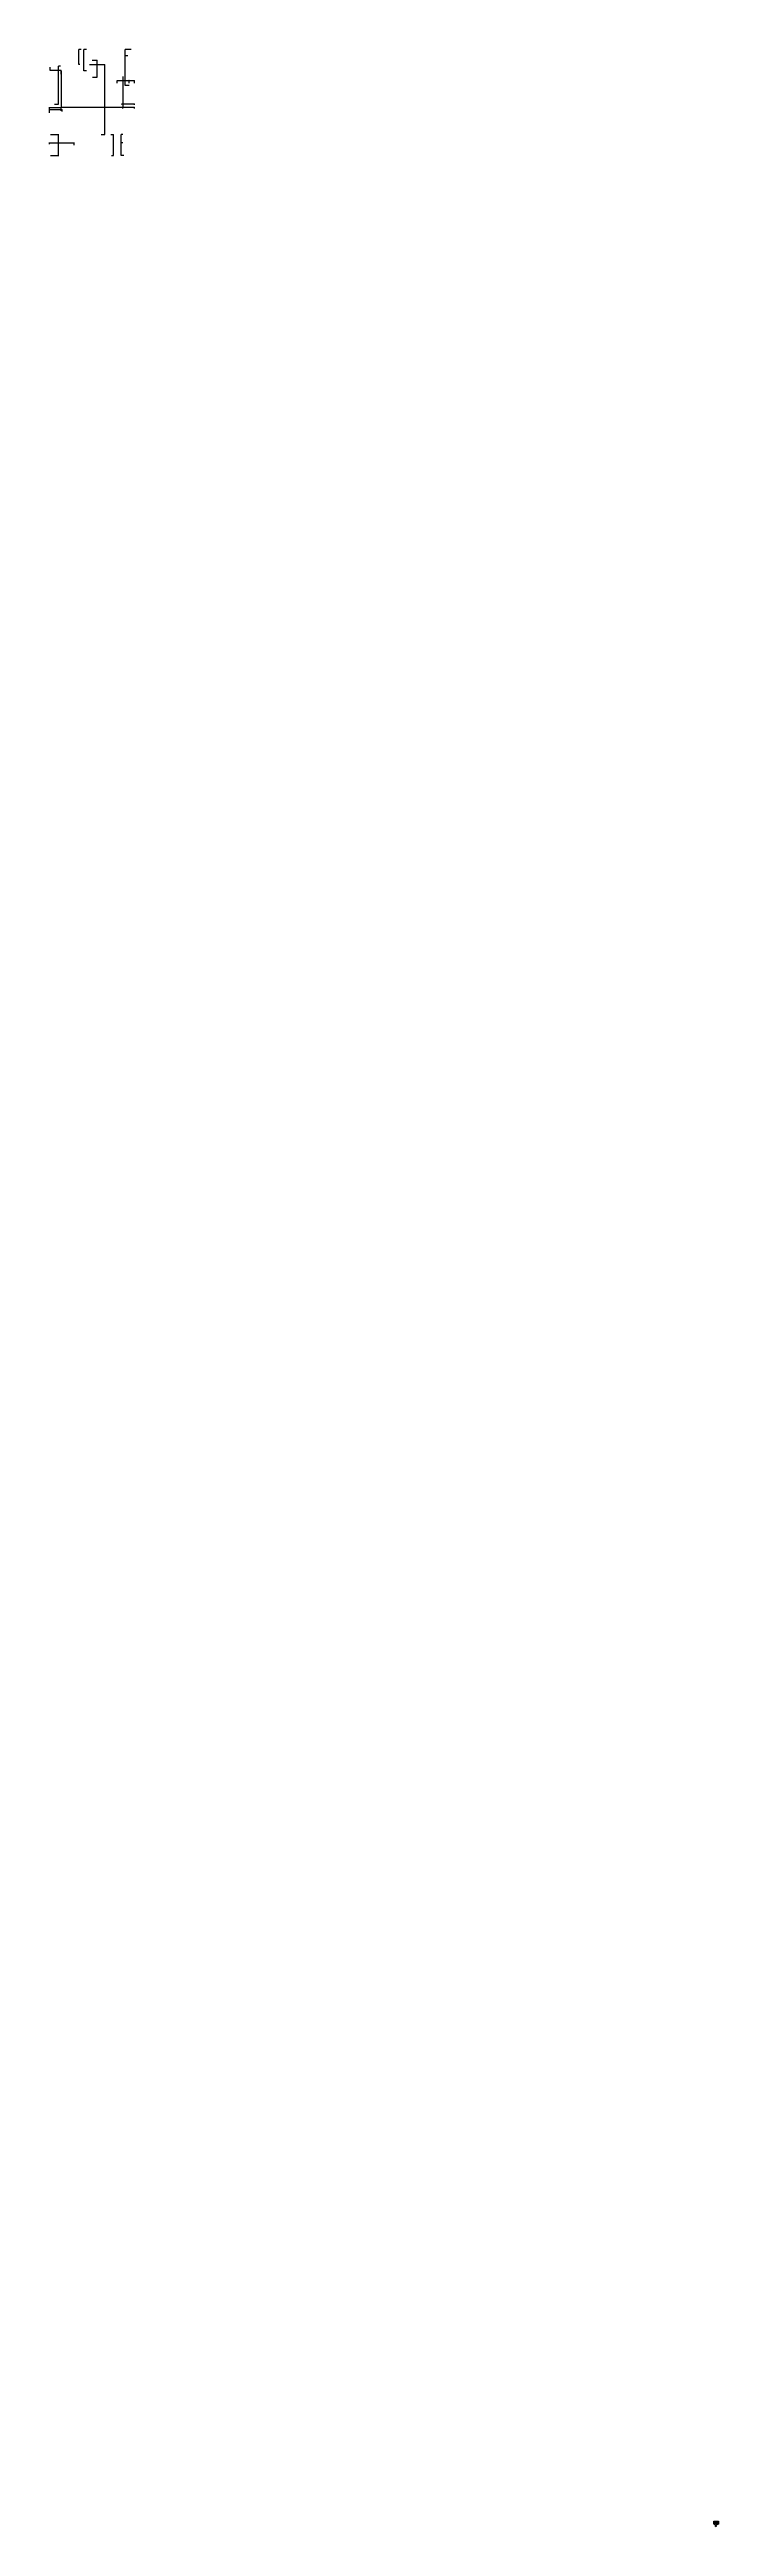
# Model space of a CAD drawing. Extents: x 271 to 16033, y -55852 to 2525.
import ezdxf
from ezdxf.enums import TextEntityAlignment as Align

# ---------------------------------------------------------------- set-up
doc = ezdxf.new("R2010")
doc.units = 0
doc.header["$MEASUREMENT"] = 0
doc.linetypes.add('Dashed', pattern=[1, 0.3, -0.4, 0.3])
for name, color, linetype in [('1202', 7, 'Continuous'), ('1501-KIR-BETON', 30, 'Continuous'), ('1502', 8, 'Continuous'), ('1503', 8, 'Continuous'), ('1506', 8, 'Continuous'), ('1507', 8, 'Continuous'), ('1601', 213, 'Continuous'), ('1620', 213, 'Continuous'), ('1802', 133, 'Continuous'), ('1802_MARM', 131, 'Continuous'), ('1803', 133, 'Continuous'), ('2-NIKUZ', 134, 'Continuous'), ('2405', 8, 'Continuous'), ('2606', 8, 'Continuous'), ('2803', 8, 'Continuous'), ('2DIKUR-L', 8, 'Continuous'), ('2DIKUR-R', 8, 'Continuous'), ('2HAT', 7, 'Continuous'), ('2HAT-GOVA', 7, 'Continuous'), ('2IDAN_AXIS', 131, 'Continuous'), ('2KV-KV', 53, 'Continuous'), ('2ZIR', 8, 'Continuous'), ('4002', 214, 'Continuous'), ('4205', 12, 'Continuous'), ('4205-P', 92, 'Continuous'), ('4436', 32, 'Continuous'), ('4804-BIUV', 94, 'Continuous'), ('6081', 1, 'Continuous'), ('6701', 53, 'Continuous'), ('@@@ @@@@', 251, 'Continuous'), ('@@@1', 250, 'Continuous'), ('@@@@ @@@', 133, 'Continuous'), ('@@@@@2', 1, 'Continuous'), ('@@@@@@', 1, 'Continuous'), ('@@@@@@_1', 250, 'Continuous'), ('@@@_@@@@', 251, 'Continuous'), ('@@_@@@@@@', 93, 'Continuous'), ('BIU160', 3, 'Continuous'), ('BIU200', 3, 'Continuous'), ('BL-PGL$0$PGL-D-16-', 9, 'Continuous'), ('BL-PGL$0$PGL-EVS--', 213, 'Continuous'), ('BL-PGL$0$PGL-EVS-DAK', 13, 'Continuous'), ('BL-PGL$0$PGL-GVUL-ROAD', 5, 'Continuous'), ('BL-PGL$0$PGL-NATIV', 7, 'Continuous'), ('CONT', 8, 'Continuous'), ('DIM-', 53, 'Continuous'), ('DOOR', 7, 'Continuous'), ('GUSH_MARM', 173, 'Continuous'), ('GV-KIROT_OR$0$PT-KFTZA', 16, 'Continuous'), ('GV-KIROT_OR$0$PT-TXT-GK', 208, 'Continuous'), ('H_IL', 7, 'Continuous'), ('HASH75', 134, 'Continuous'), ('HIB-BI', 3, 'Continuous'), ('KAV_BIN', 213, 'Continuous'), ('LABELS', 7, 'Continuous'), ('LAYER001', 250, 'Continuous'), ('LOGO', 7, 'Continuous'), ('MA-HIB', 5, 'Continuous'), ('MAI 63', 5, 'Continuous'), ('MAI110', 5, 'Continuous'), ('MAI_63', 134, 'Continuous'), ('MIFLAS', 12, 'Continuous'), ('MISGERET3', 7, 'Continuous'), ('MTEXT-500', 5, 'Continuous'), ('NIKUZ', 134, 'Continuous'), ('PGL-801', 53, 'Continuous'), ('PGL-D-16', 213, 'Continuous'), ('PGL-DIM', 213, 'Continuous'), ('PGL-EVS', 7, 'Continuous'), ('PGL-EVS-DAK', 13, 'Continuous'), ('PGL-HATAH', 213, 'Continuous'), ('PGL-HATCH', 213, 'Continuous'), ('PGL-NATIV', 7, 'Continuous'), ('PILER-LINE', 176, 'Continuous'), ('PT-EZ', 96, 'Continuous'), ('PT-EZIM-ZAL', 172, 'Continuous'), ('PT-GOVA PINOT', 53, 'Continuous'), ('PT-GOVA_PINOT', 53, 'Continuous'), ('PT-HAZIT', 7, 'Continuous'), ('PT-HIBUR', 7, 'Continuous'), ('PT-HIPUI', 1, 'Continuous'), ('PT-KG', 7, 'Continuous'), ('PT-KIROT-', 7, 'Continuous'), ('PT-KV', 9, 'Continuous'), ('PT-MID444', 1, 'Continuous'), ('PTKIR', 7, 'Continuous'), ('R', 7, 'Continuous'), ('RIZUF', 30, 'Continuous'), ('ROADAXIS', 8, 'Continuous'), ('RZ_AREA', 253, 'Continuous'), ('T-BIUV', 3, 'Continuous'), ('TEURA', 32, 'Continuous'), ('TEURA-CLALI$0$4436T', 7, 'Continuous'), ('TEXT_MIKRA', 7, 'Continuous'), ('TEXT_RAM', 7, 'Continuous'), ('TIKUN PILERIM$0$DOOR', 7, 'Continuous'), ('TIKUN PILERIM$0$PTKIR', 1, 'Continuous'), ('TIKUN PILERIM$0$T4', 53, 'Continuous'), ('TR_ANOT_L', 7, 'Continuous'), ('TR_CSV', 34, 'Continuous'), ('TR_GILYON', 7, 'Continuous'), ('TR_HETZ', 7, 'Continuous'), ('TR_TABLES', 213, 'Continuous'), ('WALL', 251, 'Continuous'), ('XAHAET', 1, 'Continuous')]:
    doc.layers.add(name, color=color, linetype=linetype)
doc.styles.add('DCADTXTSTYLE1', font='MIRYL')
doc.styles.add('DCADTXTSTYLE11', font='ARIAL.TTF')
doc.styles.add('DCADTXTSTYLE13', font='ROMANC')
doc.styles.add('DCADTXTSTYLE14', font='SYMAP')
doc.styles.add('DCADTXTSTYLE15', font='ROMANT')
doc.styles.add('DCADTXTSTYLE16', font='ORON')
doc.styles.add('DCADTXTSTYLE17', font='FRANK')
doc.styles.add('DCADTXTSTYLE18', font='POINTS')
doc.styles.add('DCADTXTSTYLE20', font='MONOTXT')
doc.styles.add('DCADTXTSTYLE21', font='TXT')
doc.styles.add('DCADTXTSTYLE8', font='ROMANS')
doc.styles.add('DCADTXTSTYLE9', font='HEBTXT')
doc.dimstyles.new('DCADSTYLE2', dxfattribs={"dimtxt": 0.0065, "dimasz": 0.001625, "dimexe": 0.0018, "dimexo": 0.006, "dimgap": 0.002, "dimtad": 1, "dimdec": 4, "dimzin": 0, "dimdsep": 46, "dimtxsty": 'DCADTXTSTYLE11', "dimblk1": '_TICKMARKS_3', "dimblk2": '_TICKMARKS_3', "dimsah": 1, "dimcen": 0.09, "dimdle": 0.001, "dimse1": 1, "dimse2": 1, "dimclrd": 250, "dimclre": 250, "dimclrt": 7, "dimadec": 0, "dimazin": 0, "dimtfac": 1, "dimtdec": 4, "dimtofl": 0, "dimtmove": 0, "dimatfit": 3, "dimfxl": 0, "dimtolj": 1, "dimtzin": 0, "dimarcsym": 0})
doc.dimstyles.new('DCADSTYLE3', dxfattribs={"dimtxt": 0.0018, "dimasz": 0.00045, "dimexe": 0.0018, "dimexo": 0.000625, "dimgap": 0.0009, "dimtad": 0, "dimtih": 1, "dimtoh": 1, "dimdec": 4, "dimzin": 0, "dimdsep": 46, "dimtxsty": 'DCADTXTSTYLE11', "dimblk1": '_TICKMARKS_3', "dimblk2": '_TICKMARKS_3', "dimsah": 1, "dimcen": 0.09, "dimclrd": 250, "dimclre": 250, "dimclrt": 7, "dimadec": 0, "dimazin": 0, "dimtfac": 1, "dimtdec": 4, "dimtofl": 0, "dimtmove": 0, "dimatfit": 3, "dimfxl": 0, "dimtolj": 1, "dimtzin": 0, "dimarcsym": 0})
doc.dimstyles.new('DCADSTYLE4', dxfattribs={"dimtxt": 0.0065, "dimasz": 0.001625, "dimexe": 0.0018, "dimexo": 0.006, "dimgap": 0.002, "dimtad": 1, "dimdec": 4, "dimzin": 0, "dimdsep": 46, "dimtxsty": 'DCADTXTSTYLE11', "dimblk1": '_TICKMARKS_3', "dimblk2": '_TICKMARKS_3', "dimsah": 1, "dimcen": 0.09, "dimdle": 0.001, "dimclrd": 250, "dimclre": 250, "dimclrt": 7, "dimadec": 0, "dimazin": 0, "dimtfac": 1, "dimtdec": 4, "dimtofl": 0, "dimtmove": 0, "dimatfit": 3, "dimfxl": 0, "dimtolj": 1, "dimtzin": 0, "dimarcsym": 0})
doc.dimstyles.new('DCADSTYLE5', dxfattribs={"dimtxt": 0.005, "dimasz": 0.00125, "dimexe": 0, "dimexo": 0.00625, "dimgap": 0.003, "dimtad": 1, "dimdec": 4, "dimzin": 0, "dimdsep": 46, "dimtxsty": 'DCADTXTSTYLE16', "dimblk1": '_TICKMARKS_3', "dimblk2": '_TICKMARKS_3', "dimsah": 1, "dimcen": 0.09, "dimclrd": 250, "dimclre": 250, "dimclrt": 1, "dimadec": 0, "dimazin": 0, "dimtfac": 1, "dimtdec": 4, "dimtofl": 0, "dimtmove": 0, "dimatfit": 3, "dimfxl": 0, "dimtolj": 1, "dimtzin": 0, "dimarcsym": 0})
pattern_1 = [(90, (-439.163473, -591.78704), (-0.04942873692, 3e-18), [])]
pattern_2 = [(90, (-11.1059755, -14.9656626), (-0.00125, 8e-20), [])]

# ---------------------------------------------------------------- blocks, each defined once
blk = doc.blocks.new('_TICKMARKS_3')
at = {"color": 3, "linetype": 'Continuous'}
blk.add_line((-1, -1), (1, 1), dxfattribs=at)
blk = doc.blocks.new('*D')
at = {"color": 133, "linetype": 'Continuous'}
for p, q in [((957, 2175), (957, 2525)), ((1019, 2525), (957, 2525)), ((1080, 2025, 25), (1080, 2525, 25)), ((1141, 2525, 25), (1080, 2525, 25)), ((2051, 2378, -39800), (2051, 2525, -39800)), ((2193, 2525, -39800), (2051, 2525, -39800)), ((2051, 1678, -39800), (2051, 2378, -39800)), ((2112, 2378, -39800), (2051, 2378, -39800)), ((2101, 2378, -39800), (2051, 2378, -39800)), ((281, 2110, 25), (281, 2041, 25)), ((281, 2041, 25), (541, 2041, 25)), ((479, 1235, 25), (479, 2130, 25)), ((528, 2130, 25), (479, 2130, 25)), ((541, 1943, 25), (541, 2041, 25)), ((541, 2014), (541, 1162)), ((987, 2175), (957, 2175)), ((1144, 2025, 25), (1080, 2025, 25)), ((1209, 2175, 25), (1577, 2175, 25)), ((1273, 2275, 25), (1396, 2275, 25)), ((1286, 1875, 25), (1396, 1875, 25)), ((1395, 1875, 25), (1395, 2275, 25)), ((1577, 525, 25), (1577, 2175, 25)), ((1863, 1799, -39800), (2143, 1799, -39800)), ((1863, 1732, -39800), (1863, 1799, -39800)), ((2001, 1888), (2001, 1162)), ((2143, 1732, -39800), (2143, 1799, -39800)), ((2143, 1799, -39800), (2271, 1799, -39800)), ((2143, 1732, -39800), (2143, 1799, -39800)), ((2271, 1732, -39800), (2271, 1799, -39800)), ((391, 1235, 25), (480, 1235, 25)), ((1971, 1249, 25), (2271, 1249, 25)), ((1971, 1233, 25), (1971, 1249, 25)), ((2143, 1678, -39800), (2051, 1678, -39800)), ((2271, 1218, 25), (2271, 1249, 25)), ((271, 1082), (271, 1163)), ((271, 1162), (541, 1162)), ((271, 1111, 25), (571, 1111, 25)), ((271, 1030, 25), (271, 1111, 25)), ((541, 1163), (2001, 1163)), ((541, 1082), (541, 1163)), ((571, 1067, 25), (571, 1111, 25)), ((2001, 1163), (2271, 1163)), ((2001, 1132), (2001, 1163)), ((2271, 1132), (2271, 1163)), ((271, 294, -39800), (271, 331, -39800)), ((271, 330, -39800), (851, 330, -39800)), ((297, 525, -39800), (486, 525, -39800)), ((297, 25, -39800), (486, 25, -39800)), ((485, 25, -39800), (485, 525, -39800)), ((851, 274, -39800), (851, 331, -39800)), ((1491, 525, 25), (1577, 525, 25)), ((1711, 525), (1778, 525)), ((1732, 25), (1778, 25)), ((1778, 25), (1778, 525)), ((1957, 325, 25), (1957, 525, 25)), ((2001, 525, 25), (1957, 525, 25)), ((1957, 25), (1957, 325)), ((2001, 325), (1957, 325)), ((2001, 325, 25), (1957, 325, 25)), ((2019, 25), (1957, 25))]:
    blk.add_line(p, q, dxfattribs=at)
at = {"color": 250, "linetype": 'Continuous', "ltscale": 0.01}
for p, q in [((15950, -55751, 78990), (15952, -55753, 78990)), ((15950, -55751, 78990), (15950, -55751, 78990)), ((15955, -55754, 78990), (15952, -55753, 78990)), ((15955, -55754, 78990), (15955, -55754, 78990)), ((15958, -55769, 78990), (15959, -55768, 78990)), ((15958, -55769, 78990), (15958, -55769, 78990)), ((15960, -55767, 78990), (15959, -55768, 78990)), ((15960, -55767, 78990), (15960, -55767, 78990)), ((15960, -55771, 78990), (15960, -55772, 78990)), ((15964, -55775, 78990), (15960, -55772, 78990)), ((15965, -55772, 78990), (15961, -55770, 78990)), ((15961, -55770, 78990), (15961, -55770, 78990)), ((15964, -55774, 78990), (15961, -55779, 78990)), ((15962, -55779, 78990), (15961, -55779, 78990)), ((15965, -55774, 78990), (15964, -55775, 78990)), ((15965, -55774, 78990), (15964, -55774, 78990)), ((15968, -55767, 78990), (15965, -55773, 78990)), ((15965, -55773, 78990), (15965, -55772, 78990)), ((15965, -55773, 78990), (15965, -55773, 78990)), ((15968, -55752, 78990), (15967, -55753, 78990)), ((15967, -55754, 78990), (15967, -55753, 78990)), ((15967, -55754, 78990), (15967, -55754, 78990)), ((15967, -55762, 78990), (15969, -55763, 78990)), ((15967, -55762, 78990), (15967, -55762, 78990)), ((15968, -55752, 78990), (15968, -55752, 78990)), ((15968, -55768, 78990), (15968, -55767, 78990)), ((15971, -55765, 78990), (15969, -55763, 78990)), ((15970, -55767, 78990), (15971, -55767, 78990)), ((15971, -55765, 78990), (15971, -55765, 78990)), ((15972, -55765, 78990), (15971, -55767, 78990)), ((15971, -55765, 78990), (15972, -55765, 78990)), ((15980, -55737, 78990), (15980, -55738, 78990)), ((15984, -55740, 78990), (15980, -55738, 78990)), ((15984, -55739, 78990), (15981, -55744, 78990)), ((15982, -55744, 78990), (15981, -55744, 78990)), ((15983, -55747, 78990), (15981, -55748, 78990)), ((15981, -55748, 78990), (15981, -55748, 78990)), ((15982, -55746, 78990), (15983, -55747, 78990)), ((15982, -55747, 78990), (15985, -55749, 78990)), ((15982, -55747, 78990), (15982, -55747, 78990)), ((15983, -55776, 78990), (15984, -55774, 78990)), ((15983, -55776, 78990), (15983, -55776, 78990)), ((15985, -55739, 78990), (15984, -55740, 78990)), ((15985, -55739, 78990), (15984, -55739, 78990)), ((15984, -55759, 117220), (15986, -55755, 117220)), ((15984, -55774, 78990), (15984, -55774, 78990)), ((15985, -55749, 78990), (15987, -55750, 78990)), ((15985, -55749, 78990), (15985, -55749, 78990)), ((15985, -55749, 78990), (15985, -55749, 78990)), ((15988, -55748, 78990), (15987, -55750, 78990))]:
    blk.add_line(p, q, dxfattribs=at)
at = {"layer": 'DEFPOINTS', "color": 133, "linetype": 'Continuous'}
for p in [(957, 2525), (1019, 2525), (1080, 2525, 25), (1141, 2525, 25), (2051, 2525, -39800), (2051, 2378, -39800), (2102, 2378, -39800), (2112, 2378, -39800), (2193, 2525, -39800), (281, 2110, 25), (479, 2130, 25), (528, 2130, 25), (541, 2041, 25), (541, 2014), (541, 1943, 25), (988, 2175), (1144, 2025, 25), (1209, 2175, 25), (1273, 2275, 25), (1285, 1875, 25), (1395, 2275, 25), (1577, 2175, 25), (2001, 1888), (2143, 1799, -39800), (2271, 1799, -39800), (391, 1235, 25), (1863, 1732, -39800), (1971, 1233, 25), (2143, 1732, -39800), (2143, 1732, -39800), (2143, 1678, -39800), (2271, 1732, -39800), (2271, 1249, 25), (2271, 1218, 25), (271, 1082), (271, 1030, 25), (541, 1162), (541, 1082), (571, 1111, 25), (571, 1067, 25), (2001, 1163), (2001, 1131), (2271, 1163), (2271, 1131), (271, 294, -39800), (297, 525, -39800), (297, 25, -39800), (485, 525, -39800), (851, 330, -39800), (851, 273, -39800), (1491, 525, 25), (1711, 525), (1731, 25), (1778, 525), (1957, 525, 25), (1957, 325), (2001, 525, 25), (2001, 325), (2001, 325, 25), (2019, 25)]:
    blk.add_point(p, dxfattribs=at)
at = {"layer": 'DEFPOINTS', "color": 250, "linetype": 'Continuous', "ltscale": 0.01}
for p in [(15950, -55751, 78990), (15950, -55751, 78990), (15955, -55754, 78990), (15958, -55769, 78990), (15960, -55767, 78990), (15960, -55767, 78990), (15960, -55771, 78990), (15960, -55772, 78990), (15961, -55770, 78990), (15961, -55770, 78990), (15961, -55779, 78990), (15962, -55779, 78990), (15965, -55773, 78990), (15965, -55773, 78990), (15965, -55773, 78990), (15965, -55774, 78990), (15965, -55774, 78990), (15967, -55754, 78990), (15967, -55762, 78990), (15968, -55752, 78990), (15968, -55752, 78990), (15968, -55768, 78990), (15970, -55767, 78990), (15971, -55765, 78990), (15971, -55765, 78990), (15971, -55765, 78990), (15971, -55767, 78990), (15980, -55737, 78990), (15980, -55738, 78990), (15981, -55744, 78990), (15981, -55748, 78990), (15981, -55748, 78990), (15982, -55744, 78990), (15982, -55746, 78990), (15982, -55747, 78990), (15983, -55776, 78990), (15984, -55759, 117220), (15984, -55774, 78990), (15984, -55774, 78990), (15985, -55739, 78990), (15985, -55739, 78990), (15985, -55749, 78990), (15985, -55749, 78990), (15985, -55749, 78990), (15986, -55755, 117220), (15986, -55755, 117220), (15987, -55750, 78990), (15988, -55748, 78990)]:
    blk.add_point(p, dxfattribs=at)
at = {"color": 3, "linetype": 'Continuous', "xscale": 0.03750000000000001, "yscale": 0.03750000000000001, "zscale": 0.03750000000000001}
for p, rotation in [((957, 2525), 90), ((1080, 2525, 25), 90), ((2051, 2525, -39800), 90), ((2051, 2378, -39800), 90), ((2051, 2378, -39800), 270), ((281, 2041, 25), 180), ((479, 2130, 25), 90), ((957, 2175), 270), ((1080, 2025, 25), 270), ((1395, 2275, 25), 90), ((1395, 1875, 25), 270), ((1577, 2175, 25), 90), ((1863, 1799, -39800), 180), ((2143, 1799, -39800), 180), ((479, 1235, 25), 270), ((1971, 1249, 25), 180), ((2051, 1678, -39800), 270), ((271, 1162), 180), ((271, 1111, 25), 180), ((541, 1163), 180), ((2001, 1163), 180), ((271, 330, -39800), 180), ((485, 525, -39800), 90), ((485, 25, -39800), 270), ((1577, 525, 25), 270), ((1778, 525), 90), ((1778, 25), 270), ((1957, 525, 25), 90), ((1957, 325), 90), ((1957, 325, 25), 270), ((1957, 25), 270)]:
    blk.add_blockref('_TICKMARKS_3', p, dxfattribs=dict(at, rotation=rotation))
for p in [(541, 2041, 25), (2143, 1799, -39800), (2271, 1799, -39800), (2271, 1249, 25), (541, 1162), (571, 1111, 25), (2001, 1163), (2271, 1163), (851, 330, -39800)]:
    blk.add_blockref('_TICKMARKS_3', p, dxfattribs=at)
at = {"color": 3, "linetype": 'Continuous', "ltscale": 0.01}
for p, xscale, yscale, zscale, rotation in [((15950, -55751, 78990), 0.00045, 0.00045, 0.00045, 149.7883252007247), ((15955, -55754, 78990), 0.00045, 0.00045, 0.00045, 329.7883252007247), ((15958, -55769, 78990), 0.00045, 0.00045, 0.00045, 239.7883252011605), ((15960, -55767, 78990), 0.00045, 0.00045, 0.00045, 59.78832520116056), ((15960, -55772, 78990), 0.00125, 0.00125, 0.00125, 149.7883251988824), ((15961, -55770, 78990), 0.00125, 0.00125, 0.00125, 149.7883251983038), ((15961, -55779, 78990), 0.00125, 0.00125, 0.00125, -120.2116748007639), ((15964, -55774, 78990), 0.00125, 0.00125, 0.00125, 59.78832519923609), ((15964, -55775, 78990), 0.00125, 0.00125, 0.00125, 329.7883251988824), ((15965, -55772, 78990), 0.00125, 0.00125, 0.00125, 329.7883251983039), ((15965, -55773, 78990), 0.00125, 0.00125, 0.00125, -120.2116748012692), ((15967, -55754, 78990), 0.00045, 0.00045, 0.00045, 239.788325200703), ((15967, -55762, 78990), 0.00045, 0.00045, 0.00045, 149.7883252007513), ((15968, -55752, 78990), 0.00045, 0.00045, 0.00045, 59.78832520070304), ((15968, -55767, 78990), 0.00125, 0.00125, 0.00125, 59.78832519873077), ((15971, -55765, 78990), 0.00045, 0.00045, 0.00045, -30.2116747992487), ((15971, -55767, 78990), 0.00125, 0.00125, 0.00125, -120.2116747951427), ((15972, -55765, 78990), 0.00125, 0.00125, 0.00125, 59.78832520485732), ((15980, -55738, 78990), 0.00125, 0.00125, 0.00125, 149.7883251993202), ((15981, -55744, 78990), 0.00125, 0.00125, 0.00125, -120.2116747998298), ((15981, -55748, 78990), 0.00125, 0.00125, 0.00125, -120.2116747918672), ((15982, -55747, 78990), 0.001625000000000001, 0.001625000000000001, 0.001625000000000001, 149.7883252018621), ((15983, -55747, 78990), 0.00125, 0.00125, 0.00125, 59.78832520813281), ((15983, -55776, 78990), 0.00125, 0.00125, 0.00125, 239.788325201206), ((15984, -55739, 78990), 0.00125, 0.00125, 0.00125, 59.78832520017021), ((15984, -55740, 78990), 0.00125, 0.00125, 0.00125, 329.7883251993201), ((15984, -55759, 117220), 0.001625000000000001, 0.001625000000000001, 0.001625000000000001, 239.7883252000951), ((15984, -55774, 78990), 0.00125, 0.00125, 0.00125, 59.78832520120604), ((15985, -55749, 78990), 0.001625000000000001, 0.001625000000000001, 0.001625000000000001, 149.7883252007107), ((15985, -55749, 78990), 0.001625000000000001, 0.001625000000000001, 0.001625000000000001, -30.2116747981379), ((15986, -55755, 117220), 0.001625000000000001, 0.001625000000000001, 0.001625000000000001, 59.78832520009509), ((15987, -55750, 78990), 0.001625000000000001, 0.001625000000000001, 0.001625000000000001, -30.21167479928926)]:
    blk.add_blockref('_TICKMARKS_3', p, dxfattribs=dict(at, xscale=xscale, yscale=yscale, zscale=zscale, rotation=rotation))
at = {"color": 133, "linetype": 'Continuous', "ltscale": 30.48, "style": 'DCADTXTSTYLE9'}
for s, p in [('350', (957, 2350)), ('147', (2051, 2451, -39800)), ('500', (1080, 2275, 25)), ('400', (1395, 2075, 25)), ('700', (2051, 2028, -39800)), ('895', (479, 1682, 25)), ('1650', (1577, 1350, 25)), ('500', (485, 275, -39800)), ('500', (1778, 275)), ('200', (1957, 425, 25)), ('300', (1957, 175))]:
    blk.add_text(s, height=0.15, rotation=90, dxfattribs=at).set_placement(p, align=Align.BOTTOM_LEFT)
for s, p in [('260', (411, 2041, 25)), ('280', (2003, 1799, -39800)), ('128', (2207, 1799, -39800)), ('300', (2121, 1249, 25)), ('270', (406, 1163)), ('300', (421, 1111, 25)), ('1460', (1271, 1163)), ('270', (2136, 1163)), ('580', (561, 331, -39800))]:
    blk.add_text(s, height=0.15, dxfattribs=at).set_placement(p, align=Align.BOTTOM_LEFT)
at = {"color": 7, "linetype": 'Continuous', "ltscale": 30.48, "style": 'DCADTXTSTYLE11'}
for s, p in [('5', (15952, -55753, 78990)), ('3', (15959, -55768, 78990)), ('3', (15967, -55753, 78990)), ('5', (15969, -55763, 78990))]:
    blk.add_text(s, height=0.0018, dxfattribs=at).set_placement(p, align=Align.BOTTOM_LEFT)
at = {"color": 1, "linetype": 'Continuous', "ltscale": 30.48, "style": 'DCADTXTSTYLE16'}
for s, rotation, p in [('5', 329.78833, (15962, -55773, 78990)), ('5', 329.78833, (15963, -55771, 78990)), ('6', 419.78833, (15963, -55776, 78990)), ('6', 419.78833, (15966, -55770, 78990)), ('2', 419.78833, (15971, -55766, 78990)), ('5', 329.78833, (15982, -55739, 78990)), ('2', 419.78833, (15982, -55748, 78990)), ('6', 419.78833, (15983, -55742, 78990)), ('2', 59.78833, (15984, -55775, 78990))]:
    blk.add_text(s, height=0.005, rotation=rotation, dxfattribs=at).set_placement(p, align=Align.BOTTOM_LEFT)
at = {"color": 7, "linetype": 'Continuous', "ltscale": 30.48, "style": 'DCADTXTSTYLE11'}
for s, rotation, p in [('4', 329.78833, (15983, -55748, 78990)), ('4', 59.78833, (15985, -55757, 117220)), ('2', 329.78833, (15986, -55749, 78990))]:
    blk.add_text(s, height=0.0065, rotation=rotation, dxfattribs=at).set_placement(p, align=Align.BOTTOM_LEFT)
blk = doc.blocks.new('81')
at = {"color": 250, "linetype": 'Continuous'}
blk.add_line((0, 0), (0, 1), dxfattribs=at)
blk.add_lwpolyline([(0, 4, 0.48057), (0, 1, 0.48057)], format="xyb", dxfattribs=at)
blk.add_circle((0, 0), 0.32, dxfattribs=at)
at = {"color": 250, "linetype": 'Continuous', "style": 'DCADTXTSTYLE11', "flags": 1}
for tag, p in [('PCODE', (-3, 0)), ('LCODE', (-3, -1))]:
    blk.add_attdef(tag, text='', height=1.2, dxfattribs=at).set_placement(p, align=Align.CENTER)
at = {"color": 250, "linetype": 'Continuous', "style": 'DCADTXTSTYLE11'}
blk.add_attdef('ME', text='', height=1.2, dxfattribs=at).set_placement((-2, -2), align=Align.RIGHT)
at = {"color": 250, "linetype": 'Continuous', "style": 'DCADTXTSTYLE11', "flags": 8}
blk.add_attdef('S', (-2, -2), '', height=1.2, dxfattribs=at)
at = {"color": 250, "linetype": 'Continuous', "style": 'DCADTXTSTYLE11'}
for tag, p in [('C', (0, -1)), ('PP', (0, -3))]:
    blk.add_attdef(tag, text='', height=1.2, dxfattribs=at).set_placement(p, align=Align.MIDDLE_CENTER)
blk.add_attdef('O', text='', height=1.2, dxfattribs=at).set_placement((0, -3), align=Align.TOP_CENTER)
blk.add_attdef('P', (2, -2), '', height=1.2, dxfattribs=at)
blk = doc.blocks.new('4512')
at = {"color": 5, "linetype": 'Continuous'}
for q in [(0, 1), (0, 1), (0, 1), (0, 1), (0, 1), (0, 0), (0, 0)]:
    blk.add_line((0, 1), q, dxfattribs=at)
at = {"color": 5, "linetype": 'Continuous', "const_width": 0.0012}
blk.add_lwpolyline([(0, 0, 1), (0, 0, 1)], format="xyb", close=True, dxfattribs=at)
at = {"color": 5, "linetype": 'Continuous', "style": 'DCADTXTSTYLE9', "width": 0.8}
blk.add_attdef('N', text='', height=0.9, dxfattribs=at).set_placement((0, 1), align=Align.BOTTOM_CENTER)
at = {"color": 5, "linetype": 'Continuous', "style": 'DCADTXTSTYLE9', "width": 0.8, "flags": 1}
blk.add_attdef('TYPE', text='', height=0.9, dxfattribs=at).set_placement((0, -1), align=Align.TOP_CENTER)
blk = doc.blocks.new('TR_LOT')
at = {"color": 7, "linetype": 'Continuous', "style": 'DCADTXTSTYLE11', "flags": 8}
blk.add_attdef('LOT', text='', height=3, dxfattribs=at).set_placement((0, 0), align=Align.MIDDLE_CENTER)
blk = doc.blocks.new('KO1')
at = {"color": 3, "linetype": 'Continuous'}
blk.add_lwpolyline([(2, 0), (-3, 0), (0, -1), (0, 0)], dxfattribs=at)
at = {"color": 3, "linetype": 'Continuous', "style": 'DCADTXTSTYLE8'}
blk.add_text('Ø', height=1.3, dxfattribs=at).set_placement((-2, 1), align=Align.MIDDLE_CENTER)
at = {"color": 3, "linetype": 'Continuous', "style": 'DCADTXTSTYLE8', "flags": 4}
blk.add_attdef('160', (-2, 1), '', height=1.3, dxfattribs=at)
blk = doc.blocks.new('5-H')
at = {"color": 213, "linetype": 'Continuous'}
for p in [(0, 1), (0, 0)]:
    blk.add_line(p, (0, 0), dxfattribs=at)
blk = doc.blocks.new('801-TXT')
at = {"color": 7, "linetype": 'Continuous', "style": 'DCADTXTSTYLE8'}
blk.add_attdef('801', (-1, 0), '', height=0.65, dxfattribs=at)
blk = doc.blocks.new('PLATANO2')
at = {"linetype": 'Continuous'}
h = blk.add_hatch(dxfattribs=at)
h.set_pattern_fill('DOTS', color=96, scale=4, style=0, pattern_type=2)
h.set_pattern_definition([(0, (-1438309.4794, -4486098.5176), (3.175, 6.35), [-0, -6.35])])
h.paths.add_polyline_path([(88, 150), (83, 150), (69, 109), (43, 74), (39, 82), (32, 92), (23, 109), (13, 131), (28, 141), (50, 159), (47, 164), (26, 144), (10, 136), (9, 149), (18, 168), (15, 171), (3, 149), (4, 130), (16, 105), (31, 76), (31, 59), (4, 26), (-4, 22), (-7, 22), (-12, 23), (-19, 27), (-27, 39), (-37, 53), (-16, 70), (-18, 73), (-40, 57), (-56, 85), (-39, 109), (-35, 109), (-14, 123), (-17, 126), (-34, 114), (-40, 114), (-50, 145), (-54, 144), (-43, 114), (-62, 86), (-78, 103), (-87, 125), (-92, 126), (-81, 101), (-45, 51), (-47, 49), (-116, 80), (-117, 77), (-38, 41), (-23, 16), (-23, 12), (-36, 6), (-35, 2), (-40, 0), (-54, 3), (-77, 3), (-97, 1), (-130, 10), (-137, 40), (-164, 68), (-168, 67), (-143, 38), (-137, 6), (-137, -1), (-157, -17), (-167, -16), (-183, -18), (-206, -13), (-207, -15), (-183, -22), (-165, -19), (-157, -22), (-171, -57), (-171, -58), (-154, -21), (-140, -7), (-132, -2), (-122, -5), (-106, -6), (-94, -9), (-93, -13), (-122, -53), (-121, -54), (-84, -6), (-77, -6), (-65, -4), (-44, -8), (-37, -8), (-35, -13), (-30, -18), (-25, -27), (-18, -35), (-8, -37), (-7, -41), (-8, -44), (-6, -56), (-12, -66), (-19, -72), (-31, -77), (-56, -82), (-87, -67), (-90, -70), (-60, -84), (-84, -123), (-83, -129), (-58, -88), (-47, -84), (-11, -76), (-9, -83), (-7, -97), (-22, -126), (-55, -133), (-84, -172), (-83, -177), (-55, -138), (-24, -135), (-25, -179), (-21, -178), (-19, -131), (0, -105), (23, -133), (41, -158), (50, -170), (54, -166), (47, -156), (27, -130), (8, -104), (4, -92), (2, -74), (7, -51), (9, -28), (10, -25), (22, -20), (31, -21), (38, -21), (71, -31), (64, -40), (53, -57), (66, -89), (77, -122), (81, -123), (69, -85), (59, -58), (79, -30), (86, -33), (97, -38), (103, -43), (109, -59), (121, -96), (112, -117), (114, -119), (125, -99), (154, -120), (156, -114), (124, -94), (112, -39), (141, -41), (145, -36), (113, -35), (85, -20), (113, -3), (135, 8), (165, -14), (169, -9), (139, 12), (160, 43), (155, 45), (134, 16), (76, -16), (51, -7), (23, 1), (16, 10), (16, 15), (21, 27), (46, 63), (74, 98), (82, 97), (102, 93), (105, 90), (115, 78), (136, 54), (139, 59), (116, 84), (108, 98), (75, 108)], flags=0)
at = {"color": 96, "linetype": 'Continuous'}
for p, q in [((-298, 97), (-289, 100)), ((-295, 90), (-298, 97)), ((-279, 86), (-295, 90)), ((-289, 100), (-284, 112)), ((-284, 147), (-285, 162)), ((-285, 162), (-271, 159)), ((-277, 139), (-284, 147)), ((-284, 112), (-272, 107)), ((-280, -20), (-277, 2)), ((-270, 74), (-279, 86)), ((-279, 19), (-270, 25)), ((-277, 2), (-279, 19)), ((-265, 127), (-277, 139)), ((-272, 107), (-270, 107)), ((-272, 59), (-256, 66)), ((-259, 50), (-272, 59)), ((-271, 159), (-264, 175)), ((-270, 107), (-253, 91)), ((-259, 77), (-270, 74)), ((-270, 25), (-257, 22)), ((-254, 115), (-265, 127)), ((-264, 175), (-263, 183)), ((-263, 183), (-246, 188)), ((-253, 78), (-259, 77)), ((-251, 40), (-259, 50)), ((-257, 22), (-252, 33)), ((-256, 66), (-239, 51)), ((-247, 3), (-256, -9)), ((-247, 104), (-254, 115)), ((-253, 91), (-237, 86)), ((-246, 72), (-253, 78)), ((-252, 33), (-251, 40)), ((-234, 89), (-247, 104)), ((-232, -3), (-247, 3)), ((-246, 188), (-245, 201)), ((-234, 64), (-246, 72)), ((-245, 201), (-236, 205)), ((-239, 51), (-230, 42)), ((-237, 86), (-234, 89)), ((-236, 205), (-225, 203)), ((-231, 54), (-234, 64)), ((-216, 43), (-231, 54)), ((-230, 42), (-215, 33)), ((-223, 121), (-228, 113)), ((-228, 113), (-227, 108)), ((-222, 176), (-227, 174)), ((-227, 174), (-219, 162)), ((-227, 108), (-218, 104)), ((-225, 203), (-220, 191)), ((-213, 120), (-223, 121)), ((-220, 191), (-222, 176)), ((-214, 85), (-220, 82)), ((-220, 82), (-219, 71)), ((-219, 162), (-210, 172)), ((-219, 71), (-205, 71)), ((-218, 104), (-212, 106)), ((-215, 33), (-216, 43)), ((-206, 80), (-214, 85)), ((-209, 118), (-213, 120)), ((-212, 106), (-212, 97)), ((-212, 97), (-200, 96)), ((-199, 198), (-210, 202)), ((-210, 172), (-204, 181)), ((-209, 202), (-204, 205)), ((-198, 110), (-209, 118)), ((-205, 71), (-206, 80)), ((-204, 205), (-197, 206)), ((-204, 181), (-196, 187)), ((-200, 96), (-193, 103)), ((-192, 191), (-199, 198)), ((-193, 103), (-198, 110)), ((-197, 206), (-187, 197)), ((-196, 187), (-192, 191)), ((-187, 197), (-176, 203)), ((-176, 203), (-167, 200)), ((-174, 253), (-165, 268)), ((-157, 242), (-174, 253)), ((-167, 200), (-171, 183)), ((-171, 183), (-156, 195)), ((-163, 151), (-170, 141)), ((-170, 141), (-170, 133)), ((-170, 133), (-158, 132)), ((-168, 67), (-164, 68)), ((-143, 38), (-168, 67)), ((-165, 268), (-159, 269)), ((-164, 68), (-137, 40)), ((-154, 150), (-163, 151)), ((-162, 224), (-157, 242)), ((-146, 215), (-162, 224)), ((-159, 269), (-150, 281)), ((-158, 132), (-150, 145)), ((-156, 195), (-151, 186)), ((-150, 145), (-154, 150)), ((-151, 186), (-134, 186)), ((-150, 291), (-135, 297)), ((-150, 281), (-150, 291)), ((-129, 211), (-146, 215)), ((-136, 141), (-143, 132)), ((-143, 132), (-143, 124)), ((-143, 124), (-131, 123)), ((-137, 6), (-143, 38)), ((-137, 40), (-130, 10)), ((-137, -1), (-137, 6)), ((-127, 140), (-136, 141)), ((-135, 297), (-124, 284)), ((-134, 186), (-129, 211)), ((-131, 123), (-123, 136)), ((-130, 10), (-97, 1)), ((-115, 265), (-127, 229)), ((-127, 229), (-117, 227)), ((-123, 136), (-127, 140)), ((-124, 284), (-115, 265)), ((-117, 227), (-105, 219)), ((-117, 77), (-116, 80)), ((-38, 41), (-117, 77)), ((-116, 80), (-47, 49)), ((-107, 306), (-99, 316)), ((-101, 293), (-107, 306)), ((-105, 219), (-89, 235)), ((-99, 283), (-101, 293)), ((-99, 316), (-69, 331)), ((-85, 264), (-99, 283)), ((-97, 243), (-85, 264)), ((-89, 235), (-97, 243)), ((-97, 1), (-77, 3)), ((-86, 303), (-95, 298)), ((-95, 298), (-95, 290)), ((-95, 290), (-88, 291)), ((-92, 126), (-87, 125)), ((-81, 101), (-92, 126)), ((-88, 291), (-70, 299)), ((-87, 125), (-78, 103)), ((-77, 311), (-86, 303)), ((-69, 291), (-81, 287)), ((-81, 287), (-79, 278)), ((-45, 51), (-81, 101)), ((-79, 278), (-64, 278)), ((-78, 103), (-62, 86)), ((-70, 299), (-77, 311)), ((-77, 3), (-54, 3)), ((-69, 331), (-64, 313)), ((-58, 297), (-69, 291)), ((-63, 201), (-68, 197)), ((-68, 197), (-68, 187)), ((-68, 187), (-53, 186)), ((-64, 313), (-41, 308)), ((-64, 278), (-57, 290)), ((-54, 195), (-63, 201)), ((-62, 86), (-43, 114)), ((-57, 290), (-58, 297)), ((-39, 109), (-56, 85)), ((-56, 85), (-40, 57)), ((-48, 273), (-55, 263)), ((-55, 263), (-55, 255)), ((-55, 255), (-43, 254)), ((-53, 186), (-54, 195)), ((-54, 144), (-50, 145)), ((-43, 114), (-54, 144)), ((-54, 3), (-40, 0)), ((-50, 145), (-40, 114)), ((-39, 272), (-48, 273)), ((-31, 305), (-47, 298)), ((-47, 298), (-44, 288)), ((-47, 49), (-45, 51)), ((-44, 288), (-37, 291)), ((-39, 221), (-44, 213)), ((-44, 213), (-43, 208)), ((-43, 254), (-36, 268)), ((-43, 208), (-34, 204)), ((-42, 322), (-28, 329)), ((-41, 308), (-42, 322)), ((-40, 114), (-34, 114)), ((-40, 57), (-18, 73)), ((-40, 0), (-35, 2)), ((-36, 268), (-39, 272)), ((-29, 220), (-39, 221)), ((-35, 109), (-39, 109)), ((-23, 16), (-38, 41)), ((-37, 291), (-29, 297)), ((-16, 70), (-37, 53)), ((-37, 53), (-27, 39)), ((-36, 6), (-23, 12)), ((-35, 2), (-36, 6)), ((-14, 123), (-35, 109)), ((-34, 204), (-28, 206)), ((-34, 114), (-17, 126)), ((-29, 297), (-31, 305)), ((-25, 217), (-29, 220)), ((-28, 329), (-14, 331)), ((-28, 206), (-27, 197)), ((-27, 197), (-16, 195)), ((-27, 39), (-19, 27)), ((-22, 290), (-26, 272)), ((-26, 272), (-17, 260)), ((-14, 210), (-25, 217)), ((-23, 12), (-23, 16)), ((-14, 311), (-22, 309)), ((-22, 309), (-18, 302)), ((-10, 294), (-22, 290)), ((-19, 27), (-12, 23)), ((-18, 302), (1, 300)), ((-18, 73), (-16, 70)), ((-17, 260), (1, 251)), ((-17, 126), (-14, 123)), ((-16, 195), (-9, 202)), ((-14, 331), (-1, 319)), ((-4, 311), (-14, 311)), ((-9, 202), (-14, 210)), ((-12, 23), (-7, 22)), ((6, 297), (-10, 294)), ((-7, 22), (-4, 22)), ((1, 300), (-4, 311)), ((-4, 22), (4, 26)), ((-1, 319), (11, 323)), ((1, 251), (11, 249)), ((3, 149), (15, 171)), ((4, 130), (3, 149)), ((16, 105), (4, 130)), ((4, 26), (31, 59)), ((18, 300), (6, 297)), ((18, 168), (9, 149)), ((9, 149), (10, 136)), ((10, 136), (26, 144)), ((11, 323), (20, 335)), ((11, 249), (22, 242)), ((28, 141), (13, 131)), ((13, 131), (23, 109)), ((15, 171), (18, 168)), ((31, 76), (16, 105)), ((21, 27), (16, 15)), ((16, 15), (16, 10)), ((16, 10), (23, 1)), ((35, 301), (18, 300)), ((20, 335), (34, 332)), ((46, 63), (21, 27)), ((22, 242), (37, 242)), ((23, 109), (32, 92)), ((23, 1), (51, -7)), ((26, 144), (47, 164)), ((50, 159), (28, 141)), ((31, 59), (31, 76)), ((32, 92), (39, 82)), ((34, 332), (36, 313)), ((36, 313), (35, 301)), ((37, 242), (41, 225)), ((38, 267), (41, 275)), ((47, 262), (38, 267)), ((39, 82), (43, 74)), ((41, 275), (48, 280)), ((41, 225), (52, 228)), ((43, 74), (69, 109)), ((74, 98), (46, 63)), ((47, 310), (54, 325)), ((47, 305), (47, 310)), ((50, 299), (47, 305)), ((47, 249), (47, 262)), ((52, 228), (47, 249)), ((47, 164), (50, 159)), ((48, 280), (58, 282)), ((49, 330), (63, 333)), ((54, 325), (49, 330)), ((57, 290), (50, 299)), ((72, 265), (55, 263)), ((55, 263), (58, 250)), ((58, 282), (57, 290)), ((58, 250), (70, 244)), ((63, 333), (72, 328)), ((71, 295), (66, 278)), ((66, 278), (73, 275)), ((69, 109), (83, 150)), ((70, 244), (77, 252)), ((79, 290), (71, 295)), ((72, 328), (79, 318)), ((77, 252), (72, 265)), ((73, 275), (79, 290)), ((82, 97), (74, 98)), ((88, 150), (75, 108)), ((75, 108), (108, 98)), ((76, -16), (134, 16)), ((79, 318), (83, 309)), ((102, 93), (82, 97)), ((83, 309), (89, 304)), ((83, 150), (88, 150)), ((89, 304), (100, 303)), ((100, 303), (106, 304)), ((108, 286), (100, 276)), ((100, 276), (102, 266)), ((102, 266), (106, 258)), ((105, 90), (102, 93)), ((115, 78), (105, 90)), ((106, 304), (118, 303)), ((106, 258), (117, 256)), ((117, 285), (108, 286)), ((108, 98), (116, 84)), ((135, 8), (113, -3)), ((136, 54), (115, 78)), ((116, 84), (139, 59)), ((126, 285), (117, 285)), ((117, 256), (128, 257)), ((118, 303), (126, 285)), ((128, 257), (139, 261)), ((134, 16), (155, 45)), ((165, -14), (135, 8)), ((139, 59), (136, 54)), ((147, 282), (139, 261)), ((160, 43), (139, 12)), ((139, 12), (169, -9)), ((147, 282), (167, 261)), ((160, 256), (151, 245)), ((151, 245), (158, 236)), ((152, 232), (153, 223)), ((166, 224), (152, 232)), ((153, 223), (160, 220)), ((155, 45), (160, 43)), ((158, 236), (170, 226)), ((160, 220), (158, 211)), ((158, 211), (158, 204)), ((158, 204), (171, 207)), ((164, 132), (158, 128)), ((158, 128), (158, 117)), ((158, 117), (173, 117)), ((167, 261), (160, 256)), ((168, 197), (161, 194)), ((161, 194), (161, 188)), ((161, 188), (165, 187)), ((172, 126), (164, 132)), ((165, 187), (175, 177)), ((177, 217), (166, 224)), ((167, 261), (167, 261)), ((167, 261), (167, 261)), ((167, 261), (167, 261)), ((179, 199), (168, 197)), ((170, 226), (180, 228)), ((171, 207), (177, 217)), ((173, 117), (172, 126)), ((175, 177), (186, 191)), ((186, 191), (179, 199)), ((186, 129), (179, 126)), ((179, 126), (179, 120)), ((179, 120), (183, 119)), ((180, 228), (187, 241)), ((183, 119), (193, 109)), ((185, 209), (184, 202)), ((184, 202), (192, 197)), ((184, 52), (211, 75)), ((191, 36), (184, 52)), ((192, 212), (185, 209)), ((197, 131), (186, 129)), ((187, 241), (201, 253)), ((189, 223), (192, 212)), ((197, 221), (189, 223)), ((191, 25), (191, 36)), ((208, 22), (191, 25)), ((192, 197), (198, 190)), ((193, 109), (203, 123)), ((203, 212), (197, 221)), ((203, 123), (197, 131)), ((198, 190), (210, 197)), ((201, 253), (203, 240)), ((203, 240), (206, 226)), ((210, 197), (203, 212)), ((206, 226), (210, 211)), ((223, 22), (208, 22)), ((210, 211), (219, 193)), ((211, 75), (220, 65)), ((219, 193), (239, 177)), ((220, 65), (231, 67)), ((231, 9), (223, 22)), ((224, 160), (233, 170)), ((224, 146), (224, 160)), ((246, 141), (224, 146)), ((231, 67), (247, 73)), ((256, 2), (231, 9)), ((233, 170), (251, 163)), ((239, 177), (251, 163)), ((246, 141), (258, 123)), ((247, 73), (247, 57)), ((247, 57), (268, 57)), ((256, 2), (265, -13)), ((258, 123), (274, 108)), ((263, 100), (259, 97)), ((259, 97), (266, 82)), ((274, 108), (263, 100)), ((266, 82), (274, 73)), ((274, 73), (268, 57)), ((-302, -109), (-298, -100)), ((-298, -127), (-302, -109)), ((-298, -100), (-281, -99)), ((-288, -146), (-298, -127)), ((-265, -151), (-288, -146)), ((-281, -99), (-279, -121)), ((-278, -36), (-280, -20)), ((-280, -165), (-265, -151)), ((-277, -173), (-280, -165)), ((-279, -121), (-267, -114)), ((-271, -31), (-278, -36)), ((-277, -46), (-264, -42)), ((-275, -65), (-277, -46)), ((-273, -182), (-277, -173)), ((-273, -80), (-275, -65)), ((-263, -96), (-273, -80)), ((-266, -170), (-273, -182)), ((-259, -21), (-271, -31)), ((-267, -114), (-256, -125)), ((-245, -171), (-266, -170)), ((-264, -42), (-258, -34)), ((-258, -104), (-263, -96)), ((-256, -9), (-259, -21)), ((-258, -34), (-247, -28)), ((-254, -113), (-258, -104)), ((-256, -125), (-241, -127)), ((-246, -110), (-254, -113)), ((-247, -28), (-243, -24)), ((-247, -194), (-240, -168)), ((-226, -191), (-247, -194)), ((-245, -103), (-246, -110)), ((-235, -94), (-245, -103)), ((-240, -160), (-245, -171)), ((-243, -24), (-230, -18)), ((-241, -127), (-232, -126)), ((-230, -154), (-240, -160)), ((-240, -168), (-219, -168)), ((-237, -203), (-226, -191)), ((-229, -208), (-237, -203)), ((-222, -91), (-235, -94)), ((-230, -18), (-232, -3)), ((-232, -126), (-226, -123)), ((-219, -168), (-230, -154)), ((-214, -209), (-229, -208)), ((-226, -123), (-221, -120)), ((-218, -79), (-222, -91)), ((-221, -120), (-210, -127)), ((-214, -72), (-218, -79)), ((-213, -63), (-214, -72)), ((-214, -209), (-206, -198)), ((-201, -74), (-213, -63)), ((-210, -127), (-202, -128)), ((-183, -22), (-207, -15)), ((-206, -13), (-183, -18)), ((-206, -198), (-198, -208)), ((-206, -239), (-180, -228)), ((-166, -247), (-206, -239)), ((-204, -224), (-198, -208)), ((-192, -220), (-204, -224)), ((-203, -105), (-192, -89)), ((-191, -106), (-203, -105)), ((-202, -128), (-191, -106)), ((-192, -89), (-201, -74)), ((-180, -228), (-192, -220)), ((-183, -18), (-167, -16)), ((-165, -19), (-183, -22)), ((-154, -21), (-171, -58)), ((-171, -57), (-157, -22)), ((-171, -58), (-171, -57)), ((-168, -215), (-163, -228)), ((-158, -217), (-168, -215)), ((-167, -16), (-157, -17)), ((-149, -250), (-166, -247)), ((-157, -22), (-165, -19)), ((-163, -228), (-147, -225)), ((-152, -212), (-158, -217)), ((-157, -17), (-137, -1)), ((-140, -7), (-154, -21)), ((-147, -77), (-154, -87)), ((-154, -87), (-154, -95)), ((-154, -95), (-142, -96)), ((-147, -225), (-152, -212)), ((-141, -252), (-149, -250)), ((-138, -78), (-147, -77)), ((-139, -162), (-146, -171)), ((-146, -171), (-143, -180)), ((-143, -180), (-136, -183)), ((-142, -96), (-135, -83)), ((-134, -248), (-141, -252)), ((-132, -2), (-140, -7)), ((-140, -296), (-131, -278)), ((-126, -302), (-140, -296)), ((-128, -166), (-139, -162)), ((-138, -207), (-139, -219)), ((-139, -219), (-138, -232)), ((-135, -83), (-138, -78)), ((-125, -194), (-138, -207)), ((-138, -232), (-134, -248)), ((-132, -139), (-137, -146)), ((-137, -146), (-131, -154)), ((-136, -183), (-129, -180)), ((-122, -5), (-132, -2)), ((-122, -135), (-132, -139)), ((-131, -154), (-117, -158)), ((-131, -278), (-106, -254)), ((-131, -278), (-131, -278)), ((-129, -180), (-126, -188)), ((-117, -174), (-128, -166)), ((-128, -237), (-125, -229)), ((-124, -257), (-128, -237)), ((-126, -188), (-117, -174)), ((-113, -309), (-126, -302)), ((-114, -186), (-125, -194)), ((-125, -229), (-119, -207)), ((-106, -254), (-124, -257)), ((-106, -6), (-122, -5)), ((-122, -53), (-93, -13)), ((-121, -54), (-122, -53)), ((-117, -145), (-122, -135)), ((-84, -6), (-121, -54)), ((-119, -207), (-103, -199)), ((-117, -158), (-117, -145)), ((-100, -271), (-117, -272)), ((-117, -272), (-109, -283)), ((-94, -187), (-114, -186)), ((-101, -313), (-113, -309)), ((-110, -147), (-110, -161)), ((-94, -152), (-110, -147)), ((-110, -161), (-106, -168)), ((-109, -283), (-101, -282)), ((-94, -9), (-106, -6)), ((-106, -168), (-100, -172)), ((-100, -172), (-103, -178)), ((-103, -178), (-93, -177)), ((-103, -199), (-94, -187)), ((-96, -292), (-102, -301)), ((-102, -301), (-91, -308)), ((-101, -282), (-100, -287)), ((-98, -326), (-101, -313)), ((-91, -278), (-100, -271)), ((-100, -287), (-91, -278)), ((-81, -318), (-98, -326)), ((-88, -294), (-96, -292)), ((-95, -163), (-94, -152)), ((-82, -168), (-95, -163)), ((-93, -13), (-94, -9)), ((-93, -177), (-82, -168)), ((-91, -308), (-74, -302)), ((-90, -70), (-87, -67)), ((-60, -84), (-90, -70)), ((-81, -292), (-88, -294)), ((-87, -67), (-56, -82)), ((-77, -6), (-84, -6)), ((-84, -123), (-60, -84)), ((-83, -129), (-84, -123)), ((-84, -172), (-55, -133)), ((-83, -177), (-84, -172)), ((-58, -88), (-83, -129)), ((-55, -138), (-83, -177)), ((-74, -302), (-81, -292)), ((-64, -320), (-81, -318)), ((-65, -4), (-77, -6)), ((-72, -220), (-77, -227)), ((-77, -227), (-71, -235)), ((-62, -216), (-72, -220)), ((-71, -235), (-57, -239)), ((-44, -8), (-65, -4)), ((-64, -293), (-65, -303)), ((-65, -303), (-58, -317)), ((-59, -279), (-64, -284)), ((-64, -284), (-64, -293)), ((-58, -317), (-64, -320)), ((-42, -255), (-63, -262)), ((-63, -262), (-59, -279)), ((-57, -225), (-62, -216)), ((-47, -84), (-58, -88)), ((-57, -239), (-57, -225)), ((-56, -82), (-31, -77)), ((-55, -133), (-22, -126)), ((-24, -135), (-55, -138)), ((-50, -300), (-40, -283)), ((-39, -315), (-50, -300)), ((-11, -76), (-47, -84)), ((-37, -8), (-44, -8)), ((-38, -244), (-42, -255)), ((-40, -263), (-33, -254)), ((-40, -283), (-40, -263)), ((-37, -327), (-39, -315)), ((-33, -254), (-38, -244)), ((-35, -13), (-37, -8)), ((-17, -332), (-37, -327)), ((-30, -18), (-35, -13)), ((-29, -298), (-32, -305)), ((-32, -305), (-29, -314)), ((-31, -77), (-19, -72)), ((-25, -27), (-30, -18)), ((-17, -295), (-29, -298)), ((-29, -314), (-25, -314)), ((-18, -35), (-25, -27)), ((-25, -179), (-24, -135)), ((-25, -179), (-21, -178)), ((-25, -314), (-10, -308)), ((-22, -126), (-7, -97)), ((-19, -131), (-21, -178)), ((-19, -72), (-12, -66)), ((0, -105), (-19, -131)), ((-8, -37), (-18, -35)), ((-10, -308), (-17, -295)), ((-13, -320), (-17, -332)), ((8, -314), (-13, -320)), ((-12, -66), (-6, -56)), ((-9, -83), (-11, -76)), ((-7, -97), (-9, -83)), ((-7, -41), (-8, -37)), ((-8, -44), (-7, -41)), ((-6, -56), (-8, -44)), ((4, -216), (-1, -225)), ((-1, -225), (10, -231)), ((23, -133), (0, -105)), ((1, -295), (3, -266)), ((8, -314), (1, -295)), ((7, -51), (2, -74)), ((2, -74), (4, -92)), ((3, -266), (24, -274)), ((4, -92), (8, -104)), ((12, -218), (4, -216)), ((9, -28), (7, -51)), ((8, -104), (27, -130)), ((10, -25), (9, -28)), ((22, -20), (10, -25)), ((10, -231), (27, -226)), ((20, -215), (12, -218)), ((27, -226), (20, -215)), ((31, -21), (22, -20)), ((41, -158), (23, -133)), ((35, -273), (24, -274)), ((27, -130), (47, -156)), ((38, -21), (31, -21)), ((41, -285), (35, -273)), ((71, -31), (38, -21)), ((50, -170), (41, -158)), ((52, -275), (41, -285)), ((47, -156), (54, -166)), ((50, -170), (54, -166)), ((51, -7), (76, -16)), ((54, -271), (52, -275)), ((53, -57), (64, -40)), ((66, -89), (53, -57)), ((55, -260), (54, -271)), ((69, -260), (55, -260)), ((79, -30), (59, -58)), ((59, -58), (69, -85)), ((64, -40), (71, -31)), ((77, -122), (66, -89)), ((69, -85), (81, -123)), ((78, -259), (69, -260)), ((75, -194), (72, -205)), ((72, -205), (80, -212)), ((93, -194), (75, -194)), ((81, -123), (77, -122)), ((88, -250), (78, -259)), ((86, -33), (79, -30)), ((80, -212), (91, -210)), ((113, -3), (85, -20)), ((85, -20), (113, -35)), ((97, -38), (86, -33)), ((96, -260), (88, -250)), ((91, -210), (94, -212)), ((103, -197), (93, -194)), ((94, -212), (101, -219)), ((108, -266), (96, -260)), ((103, -43), (97, -38)), ((101, -219), (106, -222)), ((109, -59), (103, -43)), ((107, -187), (103, -197)), ((113, -152), (104, -169)), ((104, -169), (110, -176)), ((106, -222), (107, -239)), ((110, -176), (107, -187)), ((107, -239), (111, -244)), ((113, -255), (108, -266)), ((121, -96), (109, -59)), ((111, -244), (113, -255)), ((112, -39), (124, -94)), ((141, -41), (112, -39)), ((112, -117), (121, -96)), ((114, -119), (112, -117)), ((113, -35), (145, -36)), ((119, -160), (113, -152)), ((125, -99), (114, -119)), ((118, -197), (121, -180)), ((129, -220), (118, -197)), ((121, -180), (119, -160)), ((124, -94), (156, -114)), ((154, -120), (125, -99)), ((129, -220), (134, -243)), ((134, -243), (147, -249)), ((140, -296), (144, -274)), ((146, -304), (140, -296)), ((145, -36), (141, -41)), ((147, -249), (144, -274)), ((144, -274), (144, -274)), ((155, -167), (145, -171)), ((145, -171), (145, -179)), ((145, -179), (150, -183)), ((166, -294), (146, -304)), ((150, -183), (150, -190)), ((150, -190), (160, -193)), ((156, -114), (154, -120)), ((161, -165), (155, -167)), ((160, -193), (169, -187)), ((167, -273), (160, -280)), ((160, -280), (166, -294)), ((168, -166), (161, -165)), ((173, -21), (162, -24)), ((162, -24), (163, -32)), ((163, -32), (168, -37)), ((169, -9), (165, -14)), ((174, -259), (167, -273)), ((168, -37), (168, -43)), ((168, -43), (177, -46)), ((175, -174), (168, -166)), ((169, -187), (175, -174)), ((179, -18), (173, -21)), ((177, -266), (174, -259)), ((177, -46), (187, -40)), ((193, -273), (177, -266)), ((186, -19), (179, -18)), ((192, -27), (186, -19)), ((187, -40), (192, -27)), ((192, -10), (206, -3)), ((201, -19), (192, -10)), ((204, -259), (193, -273)), ((203, -236), (195, -255)), ((195, -255), (204, -259)), ((198, -40), (204, -32)), ((208, -52), (198, -40)), ((204, -32), (201, -19)), ((220, -244), (203, -236)), ((210, -100), (205, -108)), ((205, -108), (206, -113)), ((206, -3), (218, -8)), ((206, -113), (215, -117)), ((219, -63), (208, -52)), ((220, -101), (210, -100)), ((218, -71), (213, -78)), ((213, -78), (215, -88)), ((215, -88), (225, -86)), ((215, -117), (221, -115)), ((218, -8), (221, -21)), ((227, -72), (218, -71)), ((239, -71), (219, -63)), ((224, -103), (220, -101)), ((221, -224), (220, -244)), ((221, -21), (224, -35)), ((221, -115), (221, -124)), ((221, -124), (233, -125)), ((227, -224), (221, -224)), ((224, -35), (236, -33)), ((235, -111), (224, -103)), ((225, -86), (233, -97)), ((239, -71), (227, -72)), ((240, -222), (227, -224)), ((239, -150), (230, -160)), ((230, -160), (232, -164)), ((232, -164), (234, -170)), ((233, -97), (241, -92)), ((233, -125), (240, -118)), ((234, -170), (252, -167)), ((239, -1), (235, -8)), ((235, -8), (235, -24)), ((235, -24), (236, -33)), ((240, -118), (235, -111)), ((248, -189), (238, -195)), ((238, -195), (238, -203)), ((238, -203), (239, -214)), ((250, -16), (239, -1)), ((248, -82), (239, -71)), ((250, -142), (239, -150)), ((239, -214), (240, -222)), ((241, -92), (248, -82)), ((251, -87), (248, -82)), ((253, -179), (248, -189)), ((253, -21), (250, -16)), ((251, -152), (250, -142)), ((251, -87), (256, -97)), ((255, -158), (251, -152)), ((252, -167), (257, -172)), ((263, -19), (253, -21)), ((257, -172), (253, -179)), ((257, -115), (254, -130)), ((254, -130), (256, -130)), ((264, -157), (255, -158)), ((256, -97), (264, -92)), ((256, -130), (268, -136)), ((268, -112), (257, -115)), ((265, -13), (263, -19)), ((264, -92), (270, -87)), ((272, -148), (264, -157)), ((282, -97), (268, -112)), ((268, -136), (272, -148)), ((276, -80), (270, -87)), ((279, -88), (276, -80)), ((279, -88), (282, -97))]:
    blk.add_line(p, q, dxfattribs=at)
at = {"color": 7, "linetype": 'Continuous'}
blk.add_line((-207, -15), (-206, -13), dxfattribs=at)
blk = doc.blocks.new('A$C2AF94360')
at = {"color": 7, "linetype": 'Continuous', "ltscale": 0.079375, "rotation": -90}
blk.add_blockref('PLATANO2', (0, 0), dxfattribs=at)
blk = doc.blocks.new('A$C61F814D2')
at = {"linetype": 'Continuous', "ltscale": 0.002604}
blk.add_hatch(color=131, dxfattribs=at).paths.add_polyline_path([(-1, 1), (1, 1), (1, -1), (-1, -1), (-1, 0), (-1, 0), (-1, 0), (-1, 0), (-1, 0), (-1, 0), (0, 0), (0, 0), (0, 0), (0, 0), (0, 0), (0, 0), (0, 0), (0, 0), (0, 0), (1, 0), (1, 0), (1, 0), (1, 0), (1, 0), (1, 0), (1, 0), (1, 0), (1, 0), (1, 0), (1, 0), (1, 0), (1, 0), (1, 0), (0, 0), (0, 0), (0, 0), (0, 0), (0, 0), (0, 0), (0, 0), (0, 0), (0, 0), (-1, 0), (-1, 0), (-1, 0), (-1, 0), (-1, 0), (-1, 0), (-1, 0), (-1, 0), (-1, 0)], flags=0)
at = {"color": 131, "linetype": 'Continuous', "ltscale": 0.002604}
for p, q in [((-1, -1), (-1, 1)), ((-1, 1), (0, 1)), ((-1, 0), (-1, 0)), ((0, 0), (0, 1)), ((1, 1), (0, 1)), ((0, 0), (0, 1)), ((1, -1), (1, 1)), ((1, 0), (1, 0)), ((0, -1), (-1, -1)), ((0, -1), (0, 0)), ((0, -1), (0, 0)), ((0, -1), (1, -1))]:
    blk.add_line(p, q, dxfattribs=at)
for points in [[(0, 1), (0, 0), (0, 0), (0, 1)], [(0, 1), (0, 0), (0, 0), (0, 1)], [(0, 0), (0, -1), (0, -1), (0, 0)], [(0, 0), (0, -1), (0, -1), (0, 0)]]:
    blk.add_lwpolyline(points, close=True, dxfattribs=at)
for start, end in [(90.03486, 270.03486), (270.03486, 450.03486)]:
    blk.add_arc((0, 0), 0.4, start, end, dxfattribs=at)
blk = doc.blocks.new('ANOT0')
at = {"color": 250, "linetype": 'Continuous', "style": 'DCADTXTSTYLE9', "flags": 8}
blk.add_attdef('TEXT', text='', height=1.6, dxfattribs=at).set_placement((0, -1), align=Align.TOP_CENTER)
blk = doc.blocks.new('MIFLAS1')
at = {"color": 12, "linetype": 'Continuous'}
for p, q in [((-2, 0), (11, 0)), ((0, 2), (0, -2))]:
    blk.add_line(p, q, dxfattribs=at)
at = {"color": 12, "linetype": 'Continuous', "const_width": 0.012}
for points in [[(0, 1, 0.4142136), (-1, 0)], [(0, -1, 0.4142136), (1, 0)]]:
    blk.add_lwpolyline(points, format="xyb", dxfattribs=at)
at = {"color": 12, "linetype": 'Continuous'}
blk.add_circle((0, 0), 1.2, dxfattribs=at)
blk = doc.blocks.new('1BB389')
at = {"color": 7, "linetype": 'Continuous'}
for p, q in [((-21, -126), (-20, -126)), ((-21, -126), (-20, -126)), ((-21, -126), (-20, -126)), ((-21, -126), (-20, -126)), ((-21, -126), (-20, -126)), ((-21, -127), (-20, -127)), ((-21, -127), (-20, -127)), ((-21, -127), (-20, -127)), ((-21, -127), (-20, -127)), ((-21, -127), (-20, -127)), ((-21, -127), (-20, -127)), ((-21, -127), (-20, -127)), ((-21, -127), (-20, -127)), ((-21, -127), (-20, -127)), ((-21, -127), (-20, -127)), ((-21, -128), (-20, -128)), ((-21, -128), (-20, -128)), ((-21, -128), (-20, -128)), ((-21, -128), (-20, -128)), ((-21, -128), (-20, -128)), ((-21, -128), (-20, -128)), ((-21, -128), (-20, -128)), ((-21, -128), (-20, -128)), ((-21, -128), (-20, -128)), ((-21, -128), (-20, -128)), ((-21, -128), (-20, -128)), ((-21, -129), (-20, -129)), ((-21, -129), (-20, -129)), ((-21, -129), (-20, -129)), ((-21, -129), (-20, -129)), ((-21, -129), (-20, -129)), ((-21, -129), (-20, -129)), ((-21, -129), (-20, -129)), ((-21, -129), (-20, -129)), ((-21, -129), (-20, -129)), ((-21, -129), (-20, -129)), ((-21, -129), (-20, -129)), ((-21, -130), (-20, -130)), ((-21, -130), (-20, -130)), ((-21, -130), (-20, -130)), ((-21, -130), (-20, -130)), ((-21, -130), (-20, -130)), ((-21, -130), (-20, -130)), ((-21, -130), (-20, -130)), ((-21, -130), (-20, -130)), ((-21, -130), (-20, -130)), ((-21, -130), (-20, -130)), ((-21, -130), (-20, -130)), ((-21, -131), (-20, -131)), ((-21, -131), (-20, -131)), ((-21, -131), (-20, -131)), ((-21, -131), (-20, -131)), ((-21, -131), (-20, -131)), ((-21, -131), (-20, -131)), ((-21, -131), (-20, -131)), ((-21, -131), (-20, -131)), ((-21, -131), (-20, -131)), ((-21, -131), (-20, -131)), ((-21, -132), (-20, -132)), ((-21, -132), (-20, -132)), ((-21, -132), (-20, -132)), ((-21, -132), (-20, -132)), ((-21, -132), (-20, -132)), ((-21, -132), (-20, -132)), ((-21, -132), (-20, -132)), ((-21, -132), (-20, -132)), ((-21, -132), (-20, -132)), ((-21, -132), (-20, -132)), ((-21, -132), (-20, -132)), ((-21, -133), (-20, -133)), ((-21, -133), (-20, -133)), ((-21, -133), (-20, -133)), ((-21, -133), (-20, -133)), ((-21, -133), (-20, -133)), ((-21, -133), (-20, -133)), ((-21, -133), (-20, -133)), ((-21, -133), (-20, -133)), ((-21, -133), (-20, -133)), ((-21, -133), (-20, -133)), ((-21, -134), (-20, -134)), ((-21, -134), (-20, -134)), ((-21, -134), (-20, -134)), ((-21, -134), (-20, -134)), ((-21, -134), (-20, -134)), ((-21, -134), (-20, -134)), ((-21, -134), (-20, -134)), ((-21, -134), (-20, -134)), ((-21, -134), (-20, -134)), ((-21, -134), (-20, -134)), ((-21, -134), (-20, -134)), ((-21, -135), (-20, -135)), ((-21, -135), (-20, -135)), ((-21, -135), (-20, -135)), ((-21, -135), (-20, -135)), ((-21, -135), (-20, -135)), ((-21, -135), (-20, -135)), ((-21, -135), (-20, -135)), ((-21, -135), (-20, -135)), ((-21, -135), (-20, -135)), ((-21, -135), (-20, -135)), ((-21, -135), (-20, -135)), ((-21, -136), (-20, -136)), ((-21, -136), (-20, -136)), ((-21, -136), (-20, -136)), ((-21, -136), (-20, -136)), ((-21, -136), (-20, -136)), ((-21, -136), (-20, -136)), ((-21, -136), (-20, -136)), ((-21, -136), (-20, -136)), ((-21, -136), (-20, -136)), ((-21, -136), (-20, -136)), ((-21, -136), (-20, -136)), ((-21, -137), (-20, -137)), ((-21, -137), (-20, -137)), ((-21, -137), (-20, -137)), ((-21, -137), (-20, -137)), ((-21, -137), (-20, -137)), ((-21, -137), (-20, -137)), ((-21, -137), (-20, -137)), ((-21, -137), (-20, -137)), ((-21, -137), (-20, -137)), ((-21, -137), (-20, -137)), ((-21, -138), (-20, -138)), ((-21, -138), (-20, -138)), ((-21, -138), (-20, -138)), ((-21, -138), (-20, -138)), ((-21, -138), (-20, -138)), ((-21, -138), (-20, -138)), ((-21, -138), (-20, -138)), ((-21, -138), (-20, -138)), ((-21, -138), (-20, -138)), ((-21, -138), (-20, -138)), ((-21, -138), (-20, -138)), ((-21, -139), (-20, -139)), ((-21, -139), (-20, -139)), ((-21, -139), (-20, -139)), ((-21, -139), (-20, -139)), ((-21, -139), (-20, -139)), ((-21, -139), (-20, -139)), ((-21, -139), (-20, -139)), ((-21, -139), (-20, -139)), ((-21, -139), (-20, -139)), ((-21, -139), (-20, -139)), ((-21, -140), (-20, -140)), ((-21, -140), (-20, -140)), ((-21, -140), (-20, -140)), ((-21, -140), (-20, -140)), ((-21, -140), (-20, -140)), ((-21, -140), (-20, -140)), ((-21, -140), (-20, -140)), ((-21, -140), (-20, -140)), ((-21, -140), (-20, -140)), ((-21, -140), (-20, -140)), ((-21, -140), (-20, -140)), ((-21, -141), (-20, -141)), ((-21, -141), (-20, -141)), ((-21, -141), (-20, -141)), ((-21, -141), (-20, -141)), ((-21, -141), (-20, -141)), ((-21, -141), (-20, -141)), ((-21, -141), (-20, -141)), ((-21, -141), (-20, -141)), ((-21, -141), (-20, -141)), ((-21, -141), (-20, -141)), ((-21, -141), (-20, -141)), ((-21, -142), (-20, -142)), ((-21, -142), (-20, -142)), ((-21, -142), (-20, -142)), ((-21, -142), (-20, -142)), ((-21, -142), (-20, -142)), ((-21, -142), (-20, -142)), ((-21, -142), (-20, -142)), ((-21, -142), (-20, -142)), ((-21, -142), (-20, -142)), ((-21, -142), (-20, -142)), ((-21, -142), (-20, -142)), ((-21, -143), (-20, -143)), ((-21, -143), (-20, -143)), ((-21, -143), (-20, -143)), ((-21, -143), (-20, -143)), ((-21, -143), (-20, -143)), ((-21, -143), (-20, -143)), ((-21, -143), (-20, -143)), ((-21, -143), (-20, -143)), ((-21, -143), (-20, -143)), ((-21, -143), (-20, -143)), ((-21, -144), (-20, -144)), ((-21, -144), (-20, -144)), ((-21, -144), (-20, -144)), ((-21, -144), (-20, -144)), ((-21, -144), (-20, -144)), ((-21, -144), (-20, -144)), ((-21, -144), (-20, -144)), ((-21, -144), (-20, -144)), ((-21, -144), (-20, -144)), ((-21, -144), (-20, -144)), ((-21, -144), (-20, -144)), ((-21, -145), (-20, -145)), ((-21, -145), (-20, -145)), ((-21, -145), (-20, -145)), ((-21, -145), (-20, -145)), ((-21, -145), (-20, -145)), ((-21, -145), (-20, -145)), ((-21, -145), (-20, -145)), ((-21, -145), (-20, -145)), ((-21, -145), (-20, -145)), ((-21, -145), (-20, -145)), ((-21, -146), (-20, -146)), ((-21, -146), (-20, -146)), ((-21, -146), (-20, -146)), ((-21, -146), (-20, -146)), ((-21, -146), (-20, -146)), ((-21, -146), (-20, -146)), ((-21, -146), (-20, -146)), ((-21, -146), (-20, -146)), ((-21, -146), (-20, -146)), ((-21, -146), (-20, -146)), ((-21, -146), (-20, -146)), ((-21, -147), (-20, -147)), ((-21, -147), (-20, -147)), ((-21, -147), (-20, -147)), ((-21, -147), (-20, -147)), ((-21, -147), (-20, -147)), ((-21, -147), (-20, -147)), ((-21, -147), (-20, -147)), ((-21, -147), (-20, -147)), ((-21, -147), (-20, -147)), ((-21, -147), (-20, -147)), ((-21, -147), (-20, -147)), ((-21, -148), (-20, -148)), ((-21, -148), (-20, -148)), ((-21, -148), (-20, -148)), ((-21, -148), (-20, -148)), ((-21, -148), (-20, -148)), ((-21, -148), (-20, -148)), ((-21, -148), (-20, -148)), ((-21, -148), (-20, -148)), ((-21, -148), (-20, -148)), ((-21, -148), (-20, -148)), ((-21, -148), (-20, -148)), ((-21, -149), (-20, -149)), ((-21, -149), (-20, -149)), ((-21, -149), (-20, -149)), ((-21, -149), (-20, -149)), ((-21, -149), (-20, -149)), ((-21, -149), (-20, -149)), ((-21, -149), (-20, -149)), ((-21, -149), (-20, -149)), ((-21, -149), (-20, -149)), ((-21, -149), (-20, -149)), ((-21, -150), (-20, -150)), ((-21, -150), (-20, -150)), ((-21, -150), (-20, -150)), ((-21, -150), (-20, -150)), ((-21, -150), (-20, -150)), ((-21, -150), (-20, -150)), ((-21, -150), (-20, -150)), ((-21, -150), (-20, -150)), ((-21, -150), (-20, -150)), ((-21, -150), (-20, -150)), ((-21, -150), (-20, -150)), ((-21, -151), (-20, -151)), ((-21, -151), (-20, -151)), ((-21, -151), (-20, -151)), ((-21, -151), (-20, -151)), ((-21, -151), (-20, -151)), ((-21, -151), (-20, -151)), ((-21, -151), (-20, -151)), ((-21, -151), (-20, -151)), ((-21, -151), (-20, -151)), ((-21, -151), (-20, -151)), ((-21, -152), (-20, -152)), ((-21, -152), (-20, -152)), ((-21, -152), (-20, -152)), ((-21, -152), (-20, -152)), ((-21, -152), (-20, -152)), ((-21, -152), (-20, -152)), ((-21, -152), (-20, -152)), ((-21, -152), (-20, -152)), ((-21, -152), (-20, -152)), ((-21, -152), (-20, -152)), ((-21, -152), (-20, -152)), ((-21, -153), (-20, -153)), ((-21, -153), (-20, -153)), ((-21, -153), (-20, -153)), ((-21, -153), (-20, -153)), ((-21, -153), (-20, -153)), ((-21, -153), (-20, -153)), ((-21, -153), (-20, -153)), ((-21, -153), (-20, -153)), ((-21, -153), (-20, -153)), ((-21, -153), (-20, -153)), ((-21, -153), (-20, -153)), ((-21, -154), (-20, -154)), ((-21, -154), (-20, -154)), ((-21, -154), (-20, -154)), ((-21, -154), (-20, -154)), ((-21, -154), (-20, -154)), ((-21, -154), (-20, -154)), ((-21, -154), (-20, -154)), ((-21, -154), (-20, -154)), ((-21, -154), (-20, -154)), ((-21, -154), (-20, -154)), ((-21, -154), (-20, -154)), ((-21, -155), (-20, -155)), ((-21, -155), (-20, -155)), ((-21, -155), (-20, -155)), ((-21, -155), (-20, -155)), ((-21, -155), (-20, -155)), ((-21, -155), (-20, -155)), ((-21, -155), (-20, -155)), ((-21, -155), (-20, -155)), ((-21, -155), (-20, -155)), ((-21, -155), (-20, -155)), ((-21, -156), (-20, -156)), ((-21, -156), (-20, -156)), ((-21, -156), (-20, -156)), ((-21, -156), (-20, -156)), ((-21, -156), (-20, -156)), ((-21, -156), (-20, -156)), ((-21, -156), (-20, -156)), ((-21, -156), (-20, -156)), ((-21, -156), (-20, -156)), ((-21, -156), (-20, -156)), ((-21, -156), (-20, -156)), ((-21, -157), (-20, -157)), ((-21, -157), (-20, -157)), ((-21, -157), (-20, -157)), ((-21, -157), (-20, -157)), ((-21, -157), (-20, -157)), ((-21, -157), (-20, -157)), ((-21, -157), (-20, -157)), ((-21, -157), (-20, -157)), ((-21, -157), (-20, -157)), ((-21, -157), (-20, -157)), ((-21, -158), (-20, -158)), ((-21, -158), (-20, -158)), ((-21, -158), (-20, -158)), ((-21, -158), (-20, -158)), ((-21, -158), (-20, -158)), ((-21, -158), (-20, -158)), ((-21, -158), (-20, -158)), ((-21, -158), (-20, -158)), ((-21, -158), (-20, -158)), ((-21, -158), (-20, -158)), ((-21, -158), (-20, -158)), ((-21, -159), (-20, -159)), ((-21, -159), (-20, -159)), ((-21, -159), (-20, -159)), ((-21, -159), (-20, -159)), ((-21, -159), (-20, -159)), ((-21, -159), (-20, -159)), ((-21, -159), (-20, -159)), ((-21, -159), (-20, -159)), ((-21, -159), (-20, -159)), ((-21, -159), (-20, -159)), ((-21, -159), (-20, -159)), ((-21, -160), (-20, -160)), ((-21, -160), (-20, -160)), ((-21, -160), (-20, -160)), ((-21, -160), (-20, -160)), ((-21, -160), (-20, -160)), ((-21, -160), (-20, -160)), ((-21, -160), (-20, -160)), ((-21, -160), (-20, -160)), ((-21, -160), (-20, -160)), ((-21, -160), (-20, -160)), ((-21, -160), (-20, -160)), ((-21, -161), (-20, -161)), ((-21, -161), (-20, -161)), ((-21, -161), (-20, -161)), ((-21, -161), (-20, -161)), ((-21, -161), (-20, -161)), ((-21, -161), (-20, -161)), ((-21, -161), (-20, -161)), ((-21, -161), (-20, -161)), ((-21, -161), (-20, -161)), ((-21, -161), (-20, -161)), ((-21, -162), (-20, -162)), ((-21, -162), (-20, -162)), ((-21, -162), (-20, -162)), ((-21, -162), (-20, -162)), ((-21, -162), (-20, -162)), ((-21, -162), (-20, -162)), ((-21, -162), (-20, -162)), ((-21, -162), (-20, -162)), ((-21, -162), (-20, -162)), ((-21, -162), (-20, -162)), ((-21, -162), (-20, -162)), ((-21, -163), (-20, -163)), ((-21, -163), (-20, -163)), ((-21, -163), (-20, -163)), ((-21, -163), (-20, -163)), ((-21, -163), (-20, -163)), ((-21, -163), (-20, -163)), ((-21, -163), (-20, -163)), ((-21, -163), (-20, -163)), ((-21, -163), (-20, -163)), ((-21, -163), (-20, -163)), ((-21, -164), (-20, -164)), ((-21, -164), (-20, -164)), ((-21, -164), (-20, -164)), ((-21, -164), (-20, -164)), ((-21, -164), (-20, -164)), ((-21, -164), (-20, -164)), ((-21, -164), (-20, -164)), ((-21, -164), (-20, -164)), ((-21, -164), (-20, -164)), ((-21, -164), (-20, -164)), ((-21, -164), (-20, -164)), ((-21, -165), (-20, -165)), ((-21, -165), (-20, -165)), ((-21, -165), (-20, -165)), ((-21, -165), (-20, -165)), ((-21, -165), (-20, -165)), ((-21, -165), (-20, -165)), ((-21, -165), (-20, -165)), ((-21, -165), (-20, -165)), ((-21, -165), (-20, -165)), ((-21, -165), (-20, -165)), ((-21, -165), (-20, -165)), ((-21, -166), (-20, -166)), ((-21, -166), (-20, -166)), ((-21, -166), (-20, -166)), ((-21, -166), (-20, -166)), ((-21, -166), (-20, -166)), ((-21, -166), (-20, -166)), ((-21, -166), (-20, -166)), ((-21, -166), (-20, -166)), ((-21, -166), (-20, -166)), ((-21, -166), (-20, -166)), ((-21, -166), (-20, -166)), ((-21, -167), (-20, -167)), ((-21, -167), (-20, -167)), ((-21, -167), (-20, -167)), ((-21, -167), (-20, -167)), ((-21, -167), (-20, -167)), ((-21, -167), (-20, -167)), ((-21, -167), (-20, -167)), ((-21, -167), (-20, -167)), ((-21, -167), (-20, -167)), ((-21, -167), (-20, -167)), ((-21, -168), (-20, -168)), ((-21, -168), (-20, -168)), ((-21, -168), (-20, -168)), ((-21, -168), (-20, -168)), ((-21, -168), (-20, -168)), ((-21, -168), (-20, -168)), ((-21, -168), (-20, -168)), ((-21, -168), (-20, -168)), ((-21, -168), (-20, -168)), ((-21, -168), (-20, -168)), ((-21, -168), (-20, -168)), ((-21, -169), (-20, -169)), ((-21, -169), (-20, -169)), ((-21, -169), (-20, -169)), ((-21, -169), (-20, -169)), ((-21, -169), (-20, -169)), ((-21, -169), (-20, -169)), ((-21, -169), (-20, -169)), ((-21, -169), (-20, -169)), ((-21, -169), (-20, -169)), ((-21, -169), (-20, -169)), ((-21, -170), (-20, -170)), ((-21, -170), (-20, -170)), ((-21, -170), (-20, -170)), ((-21, -170), (-20, -170)), ((-21, -170), (-20, -170)), ((-21, -170), (-20, -170)), ((-21, -170), (-20, -170)), ((-21, -170), (-20, -170)), ((-21, -170), (-20, -170)), ((-21, -170), (-20, -170)), ((-21, -170), (-20, -170)), ((-21, -171), (-20, -171)), ((-21, -171), (-20, -171)), ((-21, -171), (-20, -171)), ((-21, -171), (-20, -171)), ((-21, -171), (-20, -171)), ((-21, -171), (-20, -171)), ((-21, -171), (-20, -171)), ((-21, -171), (-20, -171)), ((-21, -171), (-20, -171)), ((-21, -171), (-20, -171)), ((-21, -171), (-20, -171)), ((-21, -172), (-20, -172)), ((-21, -172), (-20, -172)), ((-21, -172), (-20, -172)), ((-21, -172), (-20, -172)), ((-21, -172), (-20, -172)), ((-21, -172), (-20, -172)), ((-21, -172), (-20, -172)), ((-21, -172), (-20, -172)), ((-21, -172), (-20, -172)), ((-21, -172), (-20, -172)), ((-21, -172), (-20, -172)), ((-21, -173), (-20, -173)), ((-21, -173), (-20, -173)), ((-21, -173), (-20, -173)), ((-21, -173), (-20, -173)), ((-21, -173), (-20, -173)), ((-21, -173), (-20, -173)), ((-21, -173), (-20, -173)), ((-21, -173), (-20, -173)), ((-21, -173), (-20, -173)), ((-21, -173), (-20, -173)), ((-21, -174), (-20, -174)), ((-21, -174), (-20, -174)), ((-21, -174), (-20, -174)), ((-21, -174), (-20, -174)), ((-21, -174), (-20, -174)), ((-21, -174), (-20, -174)), ((-21, -174), (-20, -174)), ((-21, -174), (-20, -174)), ((-21, -174), (-20, -174)), ((-21, -174), (-20, -174)), ((-21, -174), (-20, -174)), ((-21, -175), (-20, -175)), ((-21, -175), (-20, -175)), ((-21, -175), (-20, -175)), ((-21, -175), (-20, -175)), ((-21, -175), (-20, -175)), ((-21, -175), (-20, -175)), ((-21, -175), (-20, -175)), ((-21, -175), (-20, -175)), ((-21, -175), (-20, -175)), ((-21, -175), (-20, -175)), ((-21, -176), (-20, -176)), ((-21, -176), (-20, -176)), ((-21, -176), (-20, -176)), ((-21, -176), (-20, -176)), ((-21, -176), (-20, -176)), ((-21, -176), (-20, -176)), ((-21, -176), (-20, -176)), ((-21, -176), (-20, -176)), ((-21, -176), (-20, -176)), ((-21, -176), (-20, -176)), ((-21, -176), (-20, -176)), ((-21, -177), (-20, -177)), ((-21, -177), (-20, -177)), ((-21, -177), (-20, -177)), ((-21, -177), (-20, -177)), ((-21, -177), (-20, -177)), ((-21, -177), (-20, -177)), ((-21, -177), (-20, -177)), ((-21, -177), (-20, -177)), ((-21, -177), (-20, -177)), ((-21, -177), (-20, -177)), ((-21, -177), (-20, -177)), ((-21, -178), (-20, -178)), ((-21, -178), (-20, -178)), ((-21, -178), (-20, -178)), ((-21, -178), (-20, -178)), ((-21, -178), (-20, -178)), ((-21, -178), (-20, -178)), ((-21, -178), (-20, -178)), ((-21, -178), (-20, -178)), ((-21, -178), (-20, -178)), ((-21, -178), (-20, -178)), ((-21, -178), (-20, -178)), ((-21, -179), (-20, -179)), ((-21, -179), (-20, -179)), ((-21, -179), (-20, -179)), ((-21, -179), (-20, -179)), ((-21, -179), (-20, -179)), ((-21, -179), (-20, -179)), ((-21, -179), (-20, -179)), ((-21, -179), (-20, -179)), ((-21, -179), (-20, -179)), ((-21, -179), (-20, -179)), ((-21, -180), (-20, -180)), ((-21, -180), (-20, -180)), ((-21, -180), (-20, -180)), ((-21, -180), (-20, -180)), ((-21, -180), (-20, -180)), ((-21, -180), (-20, -180)), ((-21, -180), (-20, -180)), ((-21, -180), (-20, -180)), ((-21, -180), (-20, -180)), ((-21, -180), (-20, -180)), ((-21, -180), (-20, -180)), ((-21, -181), (-20, -181)), ((-21, -181), (-20, -181)), ((-21, -181), (-20, -181)), ((-21, -181), (-20, -181)), ((-21, -181), (-20, -181)), ((-21, -181), (-20, -181)), ((-21, -181), (-20, -181)), ((-21, -181), (-20, -181)), ((-21, -181), (-20, -181)), ((-21, -181), (-20, -181)), ((-21, -182), (-20, -182)), ((-21, -182), (-20, -182)), ((-21, -182), (-20, -182)), ((-21, -182), (-20, -182)), ((-21, -182), (-20, -182)), ((-21, -182), (-20, -182)), ((-21, -182), (-20, -182)), ((-21, -182), (-20, -182)), ((-21, -182), (-20, -182)), ((-21, -182), (-20, -182)), ((-21, -182), (-20, -182)), ((-21, -183), (-20, -183)), ((-21, -183), (-20, -183)), ((-21, -183), (-20, -183)), ((-21, -183), (-20, -183)), ((-21, -183), (-20, -183)), ((-21, -183), (-20, -183)), ((-21, -183), (-20, -183)), ((-21, -183), (-20, -183)), ((-21, -183), (-20, -183)), ((-21, -183), (-20, -183)), ((-21, -183), (-20, -183)), ((-21, -184), (-20, -184)), ((-21, -184), (-20, -184)), ((-21, -184), (-20, -184)), ((-21, -184), (-20, -184)), ((-21, -184), (-20, -184)), ((-21, -184), (-20, -184)), ((-21, -184), (-20, -184)), ((-21, -184), (-20, -184)), ((-21, -184), (-20, -184)), ((-21, -184), (-20, -184)), ((-21, -184), (-20, -184)), ((-21, -185), (-20, -185)), ((-21, -185), (-20, -185)), ((-21, -185), (-20, -185)), ((-21, -185), (-20, -185)), ((-21, -185), (-20, -185)), ((-21, -185), (-20, -185)), ((-21, -185), (-20, -185)), ((-21, -185), (-20, -185)), ((-21, -185), (-20, -185)), ((-21, -185), (-20, -185)), ((-21, -186), (-20, -186)), ((-21, -186), (-20, -186)), ((-21, -186), (-20, -186)), ((-21, -186), (-20, -186)), ((-21, -186), (-20, -186)), ((-21, -186), (-20, -186)), ((-21, -186), (-20, -186)), ((-21, -186), (-20, -186)), ((-21, -186), (-20, -186)), ((-21, -186), (-20, -186)), ((-21, -186), (-20, -186)), ((-21, -187), (-20, -187)), ((-21, -187), (-20, -187)), ((-21, -187), (-20, -187)), ((-21, -187), (-20, -187)), ((-21, -187), (-20, -187)), ((-21, -187), (-20, -187)), ((-21, -187), (-20, -187)), ((-21, -187), (-20, -187)), ((-21, -187), (-20, -187)), ((-21, -187), (-20, -187)), ((-21, -188), (-20, -188)), ((-21, -188), (-20, -188)), ((-21, -188), (-20, -188)), ((-21, -188), (-20, -188)), ((-21, -188), (-20, -188)), ((-21, -188), (-20, -188)), ((-21, -188), (-20, -188)), ((-21, -188), (-20, -188)), ((-21, -188), (-20, -188)), ((-21, -188), (-20, -188)), ((-21, -188), (-20, -188)), ((-21, -189), (-20, -189)), ((-21, -189), (-20, -189)), ((-21, -189), (-20, -189)), ((-21, -189), (-20, -189)), ((-21, -189), (-20, -189)), ((-21, -189), (-20, -189)), ((-21, -189), (-20, -189)), ((-21, -189), (-20, -189)), ((-21, -189), (-20, -189)), ((-21, -189), (-20, -189)), ((-21, -189), (-20, -189)), ((-21, -190), (-20, -190)), ((-21, -190), (-20, -190)), ((-21, -190), (-20, -190)), ((-21, -190), (-20, -190)), ((-21, -190), (-20, -190)), ((-21, -190), (-20, -190)), ((-21, -190), (-20, -190)), ((-21, -190), (-20, -190)), ((-21, -190), (-20, -190)), ((-21, -190), (-20, -190)), ((-21, -190), (-20, -190)), ((-21, -191), (-20, -191)), ((-21, -191), (-20, -191)), ((-21, -191), (-20, -191)), ((-21, -191), (-20, -191)), ((-21, -191), (-20, -191)), ((-21, -191), (-20, -191)), ((-21, -191), (-20, -191)), ((-21, -191), (-20, -191)), ((-21, -191), (-20, -191)), ((-21, -191), (-20, -191)), ((-21, -192), (-20, -192)), ((-21, -192), (-20, -192)), ((-21, -192), (-20, -192)), ((-21, -192), (-20, -192)), ((-21, -192), (-20, -192)), ((-21, -192), (-20, -192)), ((-21, -192), (-20, -192)), ((-21, -192), (-20, -192)), ((-21, -192), (-20, -192)), ((-21, -192), (-20, -192)), ((-21, -192), (-20, -192)), ((-21, -193), (-20, -193)), ((-21, -193), (-20, -193)), ((-21, -193), (-20, -193)), ((-21, -193), (-20, -193)), ((-21, -193), (-20, -193)), ((-21, -193), (-20, -193)), ((-21, -193), (-20, -193)), ((-21, -193), (-20, -193)), ((-21, -193), (-20, -193)), ((-21, -193), (-20, -193)), ((-21, -194), (-20, -194)), ((-21, -194), (-20, -194)), ((-21, -194), (-20, -194)), ((-21, -194), (-20, -194)), ((-21, -194), (-20, -194)), ((-21, -194), (-20, -194)), ((-21, -194), (-20, -194)), ((-21, -194), (-20, -194)), ((-21, -194), (-20, -194)), ((-21, -194), (-20, -194)), ((-21, -194), (-20, -194)), ((-21, -195), (-20, -195)), ((-21, -195), (-20, -195)), ((-21, -195), (-20, -195)), ((-21, -195), (-20, -195)), ((-21, -195), (-20, -195)), ((-21, -195), (-20, -195)), ((-21, -195), (-20, -195)), ((-21, -195), (-20, -195)), ((-21, -195), (-20, -195)), ((-21, -195), (-20, -195)), ((-21, -195), (-20, -195)), ((-21, -196), (-20, -196)), ((-21, -196), (-20, -196)), ((-21, -196), (-20, -196)), ((-21, -196), (-20, -196)), ((-21, -196), (-20, -196)), ((-21, -196), (-20, -196)), ((-21, -196), (-20, -196)), ((-21, -196), (-20, -196)), ((-21, -196), (-20, -196)), ((-21, -196), (-20, -196)), ((-21, -196), (-20, -196)), ((-21, -197), (-20, -197)), ((-21, -197), (-20, -197)), ((-21, -197), (-20, -197)), ((-21, -197), (-20, -197)), ((-21, -197), (-20, -197)), ((-21, -197), (-20, -197)), ((-21, -197), (-20, -197)), ((-21, -197), (-20, -197)), ((-21, -197), (-20, -197)), ((-21, -197), (-20, -197)), ((-21, -198), (-20, -198)), ((-21, -198), (-20, -198)), ((-21, -198), (-20, -198)), ((-21, -198), (-20, -198)), ((-21, -198), (-20, -198)), ((-21, -198), (-20, -198)), ((-21, -198), (-20, -198)), ((-21, -198), (-20, -198)), ((-21, -198), (-20, -198)), ((-21, -198), (-20, -198)), ((-21, -198), (-20, -198)), ((-21, -199), (-20, -199)), ((-21, -199), (-20, -199)), ((-21, -199), (-20, -199)), ((-21, -199), (-20, -199)), ((-21, -199), (-20, -199)), ((-21, -199), (-20, -199)), ((-21, -199), (-20, -199)), ((-21, -199), (-20, -199)), ((-21, -199), (-20, -199)), ((-21, -199), (-20, -199)), ((-21, -200), (-20, -200)), ((-21, -200), (-20, -200)), ((-21, -200), (-20, -200)), ((-21, -200), (-20, -200)), ((-21, -200), (-20, -200)), ((-21, -200), (-20, -200)), ((-21, -200), (-20, -200)), ((-21, -200), (-20, -200)), ((-21, -200), (-20, -200)), ((-21, -200), (-20, -200)), ((-21, -200), (-20, -200)), ((-21, -201), (-20, -201)), ((-21, -201), (-20, -201)), ((-21, -201), (-20, -201)), ((-21, -201), (-20, -201)), ((-21, -201), (-20, -201)), ((-21, -201), (-20, -201)), ((-21, -201), (-20, -201)), ((-21, -201), (-20, -201)), ((-21, -201), (-20, -201)), ((-21, -201), (-20, -201)), ((-21, -201), (-20, -201)), ((-21, -202), (-20, -202)), ((-21, -202), (-20, -202)), ((-21, -202), (-20, -202)), ((-21, -202), (-20, -202)), ((-21, -202), (-20, -202)), ((-21, -202), (-20, -202)), ((-21, -202), (-20, -202)), ((-21, -202), (-20, -202)), ((-21, -202), (-20, -202)), ((-21, -202), (-20, -202)), ((-21, -202), (-20, -202)), ((-21, -203), (-20, -203)), ((-21, -203), (-20, -203)), ((-21, -203), (-20, -203)), ((-21, -203), (-20, -203)), ((-21, -203), (-20, -203)), ((-21, -203), (-20, -203)), ((-21, -203), (-20, -203)), ((-21, -203), (-20, -203)), ((-21, -203), (-20, -203)), ((-21, -203), (-20, -203)), ((-21, -204), (-20, -204)), ((-21, -204), (-20, -204)), ((-21, -204), (-20, -204)), ((-21, -204), (-20, -204)), ((-21, -204), (-20, -204)), ((-21, -204), (-20, -204)), ((-21, -204), (-20, -204)), ((-21, -204), (-20, -204)), ((-21, -204), (-20, -204)), ((-21, -204), (-20, -204)), ((-21, -204), (-20, -204)), ((-21, -205), (-20, -205)), ((-21, -205), (-20, -205)), ((-21, -205), (-20, -205)), ((-21, -205), (-20, -205)), ((-21, -205), (-20, -205)), ((-21, -205), (-20, -205)), ((-21, -205), (-20, -205)), ((-21, -205), (-20, -205)), ((-21, -205), (-20, -205)), ((-21, -205), (-20, -205)), ((-21, -206), (-20, -206)), ((-21, -206), (-20, -206)), ((-21, -206), (-20, -206)), ((-21, -206), (-20, -206)), ((-21, -206), (-20, -206)), ((-21, -206), (-20, -206)), ((-21, -206), (-20, -206)), ((-21, -206), (-20, -206)), ((-21, -206), (-20, -206)), ((-21, -206), (-20, -206)), ((-21, -206), (-20, -206)), ((-21, -207), (-20, -207)), ((-21, -207), (-20, -207)), ((-21, -207), (-20, -207)), ((-21, -207), (-20, -207)), ((-21, -207), (-20, -207)), ((-21, -207), (-20, -207)), ((-21, -207), (-20, -207)), ((-21, -207), (-20, -207)), ((-21, -207), (-20, -207)), ((-21, -207), (-20, -207)), ((-21, -207), (-20, -207)), ((-21, -208), (-20, -208)), ((-21, -208), (-20, -208)), ((-21, -208), (-20, -208)), ((-21, -208), (-20, -208)), ((-21, -208), (-20, -208)), ((-21, -208), (-20, -208)), ((-21, -208), (-20, -208)), ((-21, -208), (-20, -208)), ((-21, -208), (-20, -208)), ((-21, -208), (-20, -208)), ((-21, -208), (-20, -208)), ((-21, -209), (-20, -209)), ((-21, -209), (-20, -209)), ((-21, -209), (-20, -209)), ((-21, -209), (-20, -209)), ((-21, -209), (-20, -209)), ((-21, -209), (-20, -209)), ((-21, -209), (-20, -209)), ((-21, -209), (-20, -209)), ((-21, -209), (-20, -209)), ((-21, -209), (-20, -209)), ((-21, -210), (-20, -210)), ((-21, -210), (-20, -210)), ((-21, -210), (-20, -210)), ((-21, -210), (-20, -210)), ((-21, -210), (-20, -210)), ((-21, -210), (-20, -210)), ((-21, -210), (-20, -210)), ((-21, -210), (-20, -210)), ((-21, -210), (-20, -210)), ((-21, -210), (-20, -210)), ((-21, -210), (-20, -210)), ((-21, -211), (-20, -211)), ((-21, -211), (-20, -211)), ((-21, -211), (-20, -211)), ((-21, -211), (-20, -211)), ((-21, -211), (-20, -211)), ((-21, -211), (-20, -211)), ((-21, -211), (-20, -211)), ((-21, -211), (-20, -211)), ((-21, -211), (-20, -211)), ((-21, -211), (-20, -211)), ((-21, -212), (-20, -212)), ((-21, -212), (-20, -212)), ((-21, -212), (-20, -212)), ((-21, -212), (-20, -212)), ((-21, -212), (-20, -212)), ((-21, -212), (-20, -212)), ((-21, -212), (-20, -212)), ((-21, -212), (-20, -212)), ((-21, -212), (-20, -212)), ((-21, -212), (-20, -212)), ((-21, -212), (-20, -212)), ((-21, -213), (-20, -213)), ((-21, -213), (-20, -213)), ((-21, -213), (-20, -213)), ((-21, -213), (-20, -213)), ((-21, -213), (-20, -213)), ((-21, -213), (-20, -213)), ((-21, -213), (-20, -213)), ((-21, -213), (-20, -213)), ((-21, -213), (-20, -213)), ((-21, -213), (-20, -213)), ((-21, -213), (-20, -213)), ((-21, -214), (-20, -214)), ((-21, -214), (-20, -214)), ((-21, -214), (-20, -214)), ((-21, -214), (-20, -214)), ((-21, -214), (-20, -214)), ((-21, -214), (-20, -214)), ((-21, -214), (-20, -214)), ((-21, -214), (-20, -214)), ((-21, -214), (-20, -214)), ((-21, -214), (-20, -214)), ((-21, -215), (-20, -215)), ((-21, -215), (-20, -215)), ((-21, -215), (-20, -215)), ((-21, -215), (-20, -215)), ((-21, -215), (-20, -215)), ((-21, -215), (-20, -215)), ((-21, -215), (-20, -215)), ((-21, -215), (-20, -215)), ((-21, -215), (-20, -215)), ((-21, -215), (-20, -215)), ((-21, -215), (-20, -215)), ((-21, -216), (-20, -216)), ((-21, -216), (-20, -216)), ((-21, -216), (-20, -216)), ((-21, -216), (-20, -216)), ((-21, -216), (-20, -216)), ((-21, -216), (-20, -216)), ((-21, -216), (-20, -216)), ((-21, -216), (-20, -216)), ((-21, -216), (-20, -216)), ((-21, -216), (-20, -216)), ((-21, -216), (-20, -216)), ((-21, -217), (-20, -217)), ((-21, -217), (-20, -217)), ((-21, -217), (-20, -217)), ((-21, -217), (-20, -217)), ((-21, -217), (-20, -217)), ((-21, -217), (-20, -217)), ((-21, -217), (-20, -217)), ((-21, -217), (-20, -217)), ((-21, -217), (-20, -217)), ((-21, -217), (-20, -217)), ((-21, -218), (-20, -218)), ((-21, -218), (-20, -218)), ((-21, -218), (-20, -218)), ((-21, -218), (-20, -218)), ((-21, -218), (-20, -218)), ((-21, -218), (-20, -218)), ((-21, -218), (-20, -218)), ((-21, -218), (-20, -218)), ((-21, -218), (-20, -218)), ((-21, -218), (-20, -218)), ((-21, -218), (-20, -218)), ((-21, -219), (-20, -219)), ((-21, -219), (-20, -219)), ((-21, -219), (-20, -219)), ((-21, -219), (-20, -219)), ((-21, -219), (-20, -219)), ((-21, -219), (-20, -219)), ((-21, -219), (-20, -219)), ((-21, -219), (-20, -219)), ((-21, -219), (-20, -219)), ((-21, -219), (-20, -219)), ((-21, -219), (-20, -219)), ((-21, -220), (-20, -220)), ((-21, -220), (-20, -220)), ((-21, -220), (-20, -220)), ((-21, -220), (-20, -220)), ((-21, -220), (-20, -220)), ((-21, -220), (-20, -220)), ((-21, -220), (-20, -220)), ((-21, -220), (-20, -220)), ((-21, -220), (-20, -220)), ((-21, -220), (-20, -220)), ((-21, -220), (-20, -220)), ((-21, -221), (-20, -221)), ((-21, -221), (-20, -221)), ((-21, -221), (-20, -221)), ((-21, -221), (-20, -221)), ((-21, -221), (-20, -221)), ((-21, -221), (-20, -221)), ((-21, -221), (-20, -221)), ((-21, -221), (-20, -221)), ((-21, -221), (-20, -221)), ((-21, -221), (-20, -221)), ((-21, -222), (-20, -222)), ((-21, -222), (-20, -222)), ((-21, -222), (-20, -222)), ((-21, -222), (-20, -222)), ((-21, -222), (-20, -222)), ((-21, -222), (-20, -222)), ((-21, -222), (-20, -222)), ((-21, -222), (-20, -222)), ((-21, -222), (-20, -222)), ((-21, -222), (-20, -222)), ((-21, -222), (-20, -222)), ((-21, -223), (-20, -223)), ((-21, -223), (-20, -223)), ((-21, -223), (-20, -223)), ((-21, -223), (-20, -223)), ((-21, -223), (-20, -223)), ((-21, -223), (-20, -223)), ((-21, -223), (-20, -223)), ((-21, -223), (-20, -223)), ((-21, -223), (-20, -223)), ((-21, -223), (-20, -223)), ((-21, -224), (-20, -224)), ((-21, -224), (-20, -224)), ((-21, -224), (-20, -224)), ((-21, -224), (-20, -224)), ((-21, -224), (-20, -224)), ((-21, -224), (-20, -224)), ((-21, -224), (-20, -224)), ((-21, -224), (-20, -224)), ((-21, -224), (-20, -224)), ((-21, -224), (-20, -224)), ((-21, -224), (-20, -224)), ((-21, -225), (-20, -225)), ((-21, -225), (-20, -225)), ((-21, -225), (-20, -225)), ((-21, -225), (-20, -225)), ((-21, -225), (-20, -225)), ((-21, -225), (-20, -225)), ((-21, -125), (-21, -125)), ((-21, -125), (-21, -125)), ((-21, -125), (-21, -125)), ((-21, -125), (-21, -125)), ((-21, -126), (-20, -126)), ((-21, -126), (-21, -126)), ((-21, -126), (-21, -126)), ((-21, -126), (-21, -126)), ((-21, -126), (-21, -126)), ((-21, -126), (-21, -126))]:
    blk.add_line(p, q, dxfattribs=at)
blk = doc.blocks.new('GUSHMARK')
at = {"color": 7, "linetype": 'Continuous'}
blk.add_line((0, 1), (0, 0), dxfattribs=at)
blk.add_line((0, 1), (0, 0), dxfattribs=at)
blk.add_line((0, 1), (0, 0), dxfattribs=at)
at = {"color": 131, "linetype": 'Continuous'}
blk.add_lwpolyline([(1, 0), (0, 1), (-1, 0)], close=True, dxfattribs=at)
blk = doc.blocks.new('ANOT101')
at = {"color": 7, "linetype": 'Continuous', "ltscale": 0.079375}
blk.add_blockref('GUSHMARK', (0, 0), dxfattribs=at)
blk = doc.blocks.new('1BAD35')
at = {"color": 7, "linetype": 'Continuous'}
for p, q in [((-21, -125), (-20, -125)), ((-21, -125), (-20, -125)), ((-21, -125), (-20, -125)), ((-21, -125), (-21, -125)), ((-21, -125), (-21, -125)), ((-21, -126), (-20, -126)), ((-21, -126), (-20, -126)), ((-21, -126), (-20, -126)), ((-21, -126), (-20, -126)), ((-21, -126), (-20, -126)), ((-21, -126), (-20, -126)), ((-21, -126), (-20, -126)), ((-21, -126), (-20, -126)), ((-21, -126), (-20, -126)), ((-21, -126), (-20, -126)), ((-21, -126), (-20, -126)), ((-21, -126), (-20, -126)), ((-21, -126), (-20, -126)), ((-21, -126), (-20, -126)), ((-21, -126), (-20, -126)), ((-21, -126), (-20, -126)), ((-21, -126), (-20, -126)), ((-21, -126), (-20, -126)), ((-21, -126), (-20, -126)), ((-21, -126), (-20, -126)), ((-21, -126), (-20, -126)), ((-21, -126), (-20, -126)), ((-21, -126), (-20, -126)), ((-21, -126), (-20, -126)), ((-21, -126), (-20, -126)), ((-21, -126), (-20, -126)), ((-21, -126), (-20, -126)), ((-21, -126), (-20, -126)), ((-21, -126), (-20, -126)), ((-21, -126), (-20, -126)), ((-21, -126), (-20, -126)), ((-21, -126), (-20, -126)), ((-21, -126), (-20, -126)), ((-21, -126), (-20, -126)), ((-21, -126), (-20, -126)), ((-21, -126), (-20, -126)), ((-21, -126), (-20, -126)), ((-21, -126), (-20, -126)), ((-21, -126), (-20, -126)), ((-21, -126), (-20, -126)), ((-21, -126), (-20, -126)), ((-21, -127), (-20, -127)), ((-21, -127), (-20, -127)), ((-21, -127), (-20, -127)), ((-21, -127), (-20, -127)), ((-21, -127), (-20, -127)), ((-21, -127), (-20, -127)), ((-21, -127), (-20, -127)), ((-21, -127), (-20, -127)), ((-21, -127), (-20, -127)), ((-21, -127), (-20, -127)), ((-21, -127), (-20, -127)), ((-21, -127), (-20, -127)), ((-21, -127), (-20, -127)), ((-21, -127), (-20, -127)), ((-21, -127), (-20, -127)), ((-21, -127), (-20, -127)), ((-21, -127), (-20, -127)), ((-21, -127), (-20, -127)), ((-21, -127), (-20, -127)), ((-21, -127), (-20, -127)), ((-21, -127), (-20, -127)), ((-21, -127), (-20, -127)), ((-21, -127), (-20, -127)), ((-21, -127), (-20, -127)), ((-21, -127), (-20, -127)), ((-21, -127), (-20, -127)), ((-21, -127), (-20, -127)), ((-21, -127), (-20, -127)), ((-21, -127), (-20, -127)), ((-21, -127), (-20, -127)), ((-21, -127), (-20, -127)), ((-21, -127), (-20, -127)), ((-21, -127), (-20, -127)), ((-21, -127), (-20, -127)), ((-21, -127), (-20, -127)), ((-21, -127), (-20, -127)), ((-21, -127), (-20, -127)), ((-21, -127), (-20, -127)), ((-21, -127), (-20, -127)), ((-21, -128), (-20, -128)), ((-21, -128), (-20, -128)), ((-21, -128), (-20, -128)), ((-21, -128), (-20, -128)), ((-21, -128), (-20, -128)), ((-21, -128), (-20, -128)), ((-21, -128), (-20, -128)), ((-21, -128), (-20, -128)), ((-21, -128), (-20, -128)), ((-21, -128), (-20, -128)), ((-21, -128), (-20, -128)), ((-21, -128), (-20, -128)), ((-21, -128), (-20, -128)), ((-21, -125), (-21, -125)), ((-21, -125), (-21, -125)), ((-21, -125), (-21, -125)), ((-21, -125), (-21, -125)), ((-21, -125), (-21, -125)), ((-21, -125), (-21, -125)), ((-21, -125), (-21, -125)), ((-21, -125), (-21, -125)), ((-21, -125), (-21, -125)), ((-21, -125), (-21, -125)), ((-20, -128), (-20, -128)), ((-20, -128), (-20, -128)), ((-21, -128), (-20, -128)), ((-21, -128), (-20, -128)), ((-21, -128), (-20, -128)), ((-21, -128), (-20, -128)), ((-21, -128), (-20, -128)), ((-21, -128), (-20, -128)), ((-21, -128), (-20, -128)), ((-21, -128), (-20, -128)), ((-21, -128), (-20, -128)), ((-21, -128), (-20, -128)), ((-21, -128), (-20, -128)), ((-21, -128), (-20, -128)), ((-21, -128), (-20, -128)), ((-21, -128), (-20, -128)), ((-21, -128), (-20, -128)), ((-21, -128), (-20, -128)), ((-21, -128), (-20, -128)), ((-21, -128), (-20, -128)), ((-21, -128), (-20, -128)), ((-21, -128), (-20, -128)), ((-21, -128), (-20, -128)), ((-21, -128), (-20, -128)), ((-21, -128), (-20, -128)), ((-21, -128), (-20, -128)), ((-21, -128), (-20, -128)), ((-21, -128), (-20, -128)), ((-20, -129), (-20, -129)), ((-20, -129), (-20, -129)), ((-20, -129), (-20, -129)), ((-20, -129), (-20, -129)), ((-20, -129), (-20, -129)), ((-20, -129), (-20, -129)), ((-20, -129), (-20, -129)), ((-20, -129), (-20, -129)), ((-20, -129), (-20, -129)), ((-20, -129), (-20, -129)), ((-20, -129), (-20, -129)), ((-20, -129), (-20, -129)), ((-20, -129), (-20, -129)), ((-20, -129), (-20, -129)), ((-20, -129), (-20, -129)), ((-20, -129), (-20, -129)), ((-20, -129), (-20, -129)), ((-20, -129), (-20, -129)), ((-20, -129), (-20, -129)), ((-20, -129), (-20, -129)), ((-20, -129), (-20, -129)), ((-20, -129), (-20, -129)), ((-20, -129), (-20, -129)), ((-20, -129), (-20, -129)), ((-20, -129), (-20, -129)), ((-20, -129), (-20, -129)), ((-20, -129), (-20, -129)), ((-20, -129), (-20, -129)), ((-20, -129), (-20, -129)), ((-20, -129), (-20, -129)), ((-20, -129), (-20, -129)), ((-20, -129), (-20, -129)), ((-20, -129), (-20, -129)), ((-20, -129), (-20, -129)), ((-20, -129), (-20, -129)), ((-20, -129), (-20, -129)), ((-20, -129), (-20, -129)), ((-20, -129), (-20, -129)), ((-20, -129), (-20, -129)), ((-20, -130), (-20, -130)), ((-20, -130), (-20, -130)), ((-20, -130), (-20, -130)), ((-20, -130), (-20, -130)), ((-20, -130), (-20, -130)), ((-20, -130), (-20, -130)), ((-20, -130), (-20, -130)), ((-20, -130), (-20, -130)), ((-20, -130), (-20, -130)), ((-20, -130), (-20, -130)), ((-20, -130), (-20, -130)), ((-20, -130), (-20, -130)), ((-20, -130), (-20, -130)), ((-20, -130), (-20, -130)), ((-20, -130), (-20, -130)), ((-20, -130), (-20, -130)), ((-20, -130), (-20, -130)), ((-20, -130), (-20, -130)), ((-20, -130), (-20, -130)), ((-20, -130), (-20, -130)), ((-20, -130), (-20, -130)), ((-20, -130), (-20, -130)), ((-20, -130), (-20, -130)), ((-20, -130), (-20, -130)), ((-20, -130), (-20, -130)), ((-20, -130), (-20, -130)), ((-20, -130), (-20, -130)), ((-20, -130), (-20, -130)), ((-20, -130), (-20, -130)), ((-20, -130), (-20, -130)), ((-20, -130), (-20, -130)), ((-20, -130), (-20, -130)), ((-20, -130), (-20, -130)), ((-20, -130), (-20, -130)), ((-20, -130), (-20, -130)), ((-20, -130), (-20, -130)), ((-20, -130), (-20, -130)), ((-20, -130), (-20, -130)), ((-20, -130), (-20, -130)), ((-20, -130), (-20, -130)), ((-20, -130), (-20, -130)), ((-20, -131), (-20, -131)), ((-20, -131), (-20, -131)), ((-20, -131), (-20, -131)), ((-20, -131), (-20, -131)), ((-20, -131), (-20, -131)), ((-20, -131), (-20, -131)), ((-20, -131), (-20, -131)), ((-20, -131), (-20, -131)), ((-20, -131), (-20, -131)), ((-20, -131), (-20, -131)), ((-20, -131), (-20, -131)), ((-20, -131), (-20, -131)), ((-20, -131), (-20, -131)), ((-20, -131), (-20, -131)), ((-20, -131), (-20, -131)), ((-20, -131), (-20, -131)), ((-20, -131), (-20, -131)), ((-20, -131), (-20, -131)), ((-20, -131), (-20, -131)), ((-20, -131), (-20, -131)), ((-20, -131), (-20, -131)), ((-20, -131), (-20, -131)), ((-20, -131), (-20, -131)), ((-20, -131), (-20, -131)), ((-20, -131), (-20, -131)), ((-20, -131), (-20, -131)), ((-20, -131), (-20, -131)), ((-20, -131), (-20, -131)), ((-20, -131), (-20, -131)), ((-20, -131), (-20, -131)), ((-20, -131), (-20, -131)), ((-20, -131), (-20, -131)), ((-20, -131), (-20, -131)), ((-20, -131), (-20, -131)), ((-20, -131), (-20, -131)), ((-20, -131), (-20, -131)), ((-20, -131), (-20, -131)), ((-20, -131), (-20, -131)), ((-20, -131), (-20, -131)), ((-20, -132), (-19, -132)), ((-20, -132), (-19, -132)), ((-20, -132), (-19, -132)), ((-20, -132), (-19, -132)), ((-20, -132), (-19, -132)), ((-20, -132), (-19, -132)), ((-20, -132), (-19, -132)), ((-20, -132), (-19, -132)), ((-20, -132), (-19, -132)), ((-20, -132), (-19, -132)), ((-20, -132), (-19, -132)), ((-20, -132), (-19, -132)), ((-20, -132), (-19, -132)), ((-20, -132), (-19, -132)), ((-20, -132), (-19, -132)), ((-20, -132), (-19, -132)), ((-20, -132), (-19, -132)), ((-20, -132), (-19, -132)), ((-20, -132), (-19, -132)), ((-20, -132), (-19, -132)), ((-20, -132), (-19, -132)), ((-20, -132), (-19, -132)), ((-20, -132), (-19, -132)), ((-20, -132), (-19, -132)), ((-20, -132), (-19, -132)), ((-20, -132), (-19, -132)), ((-20, -132), (-20, -132)), ((-20, -132), (-20, -132)), ((-20, -132), (-20, -132)), ((-20, -132), (-20, -132)), ((-20, -132), (-20, -132)), ((-20, -132), (-20, -132)), ((-20, -132), (-20, -132)), ((-20, -132), (-20, -132)), ((-20, -132), (-20, -132)), ((-20, -132), (-20, -132)), ((-20, -132), (-20, -132)), ((-20, -132), (-20, -132)), ((-20, -132), (-20, -132)), ((-20, -132), (-20, -132)), ((-20, -132), (-20, -132)), ((-20, -133), (-19, -133)), ((-20, -133), (-19, -133)), ((-20, -133), (-19, -133)), ((-20, -133), (-19, -133)), ((-20, -133), (-19, -133)), ((-20, -133), (-19, -133)), ((-20, -133), (-19, -133)), ((-20, -133), (-19, -133)), ((-20, -133), (-19, -133)), ((-20, -133), (-19, -133)), ((-20, -133), (-19, -133)), ((-20, -133), (-19, -133)), ((-20, -133), (-19, -133)), ((-20, -133), (-19, -133)), ((-20, -133), (-19, -133)), ((-20, -133), (-19, -133)), ((-20, -133), (-19, -133)), ((-20, -133), (-19, -133)), ((-20, -133), (-19, -133)), ((-20, -133), (-19, -133)), ((-20, -133), (-19, -133)), ((-20, -133), (-19, -133)), ((-20, -133), (-19, -133)), ((-20, -133), (-19, -133)), ((-20, -133), (-19, -133)), ((-20, -133), (-19, -133)), ((-20, -133), (-19, -133)), ((-20, -133), (-19, -133)), ((-20, -133), (-19, -133)), ((-20, -133), (-19, -133)), ((-20, -133), (-19, -133)), ((-20, -133), (-19, -133)), ((-20, -133), (-19, -133)), ((-20, -133), (-19, -133)), ((-20, -133), (-19, -133)), ((-20, -133), (-19, -133)), ((-20, -133), (-19, -133)), ((-20, -133), (-19, -133)), ((-20, -133), (-19, -133)), ((-20, -134), (-19, -134)), ((-20, -134), (-19, -134)), ((-20, -134), (-19, -134)), ((-20, -134), (-19, -134)), ((-20, -134), (-19, -134)), ((-20, -134), (-19, -134)), ((-20, -134), (-19, -134)), ((-20, -134), (-19, -134)), ((-20, -134), (-19, -134)), ((-20, -134), (-19, -134)), ((-20, -134), (-19, -134)), ((-20, -134), (-19, -134)), ((-20, -134), (-19, -134)), ((-20, -134), (-19, -134)), ((-20, -134), (-19, -134)), ((-20, -134), (-19, -134)), ((-20, -134), (-19, -134)), ((-20, -134), (-19, -134)), ((-20, -134), (-19, -134)), ((-20, -134), (-19, -134)), ((-20, -134), (-19, -134)), ((-20, -134), (-19, -134)), ((-20, -134), (-19, -134)), ((-20, -134), (-19, -134)), ((-20, -134), (-19, -134)), ((-20, -134), (-19, -134)), ((-20, -134), (-19, -134)), ((-20, -134), (-19, -134)), ((-20, -134), (-19, -134)), ((-20, -134), (-19, -134)), ((-20, -134), (-19, -134)), ((-20, -134), (-19, -134)), ((-20, -134), (-19, -134)), ((-20, -134), (-19, -134)), ((-20, -134), (-19, -134)), ((-20, -134), (-19, -134)), ((-20, -134), (-19, -134)), ((-20, -134), (-19, -134)), ((-20, -134), (-19, -134)), ((-20, -134), (-19, -134)), ((-20, -134), (-19, -134)), ((-20, -135), (-19, -135)), ((-20, -135), (-19, -135)), ((-20, -135), (-19, -135)), ((-20, -135), (-19, -135)), ((-20, -135), (-19, -135)), ((-20, -135), (-19, -135)), ((-20, -135), (-19, -135)), ((-20, -135), (-19, -135)), ((-20, -135), (-19, -135)), ((-20, -135), (-19, -135)), ((-20, -135), (-19, -135)), ((-20, -135), (-19, -135)), ((-20, -135), (-19, -135)), ((-20, -135), (-19, -135)), ((-20, -135), (-19, -135)), ((-20, -135), (-19, -135)), ((-20, -135), (-19, -135)), ((-20, -135), (-19, -135)), ((-19, -135), (-19, -135)), ((-19, -135), (-19, -135)), ((-19, -135), (-19, -135)), ((-19, -135), (-19, -135)), ((-19, -135), (-19, -135)), ((-19, -135), (-19, -135)), ((-19, -135), (-19, -135)), ((-19, -135), (-19, -135)), ((-19, -135), (-19, -135)), ((-19, -135), (-19, -135)), ((-19, -135), (-19, -135)), ((-19, -135), (-19, -135)), ((-19, -135), (-19, -135)), ((-19, -135), (-19, -135)), ((-19, -135), (-18, -135)), ((-19, -135), (-18, -135)), ((-19, -135), (-18, -135)), ((-19, -135), (-18, -135)), ((-19, -135), (-18, -135)), ((-19, -135), (-18, -135)), ((-19, -135), (-18, -135)), ((-19, -136), (-18, -136)), ((-19, -136), (-18, -136)), ((-19, -136), (-18, -136)), ((-19, -136), (-18, -136)), ((-19, -136), (-18, -136)), ((-19, -136), (-18, -136)), ((-19, -136), (-18, -136)), ((-19, -136), (-18, -136)), ((-19, -136), (-18, -136)), ((-19, -136), (-18, -136)), ((-19, -136), (-18, -136)), ((-19, -136), (-18, -136)), ((-19, -136), (-18, -136)), ((-19, -136), (-18, -136)), ((-19, -136), (-18, -136)), ((-19, -136), (-18, -136)), ((-19, -136), (-18, -136)), ((-19, -136), (-18, -136)), ((-19, -136), (-18, -136)), ((-19, -136), (-18, -136)), ((-19, -136), (-18, -136)), ((-19, -136), (-18, -136)), ((-19, -136), (-18, -136)), ((-19, -136), (-18, -136)), ((-19, -136), (-18, -136)), ((-19, -136), (-18, -136)), ((-19, -136), (-18, -136)), ((-19, -136), (-18, -136)), ((-19, -136), (-18, -136)), ((-19, -136), (-18, -136)), ((-19, -136), (-18, -136)), ((-19, -136), (-18, -136)), ((-19, -136), (-18, -136)), ((-19, -136), (-18, -136)), ((-19, -136), (-18, -136)), ((-19, -136), (-18, -136)), ((-19, -136), (-18, -136)), ((-19, -136), (-18, -136)), ((-19, -136), (-18, -136)), ((-19, -136), (-18, -136)), ((-19, -136), (-18, -136)), ((-19, -137), (-18, -137)), ((-19, -137), (-18, -137)), ((-19, -137), (-18, -137)), ((-19, -137), (-18, -137)), ((-19, -137), (-18, -137)), ((-19, -137), (-18, -137)), ((-19, -137), (-18, -137)), ((-19, -137), (-18, -137)), ((-19, -137), (-18, -137)), ((-19, -137), (-18, -137)), ((-19, -137), (-18, -137)), ((-19, -137), (-18, -137)), ((-19, -137), (-18, -137)), ((-19, -137), (-18, -137)), ((-19, -137), (-18, -137)), ((-19, -137), (-18, -137)), ((-19, -137), (-18, -137)), ((-19, -137), (-18, -137)), ((-19, -137), (-18, -137)), ((-19, -137), (-18, -137)), ((-19, -137), (-18, -137)), ((-19, -137), (-18, -137)), ((-19, -137), (-18, -137)), ((-19, -137), (-18, -137)), ((-19, -137), (-18, -137)), ((-19, -137), (-18, -137)), ((-19, -137), (-18, -137)), ((-19, -137), (-18, -137)), ((-19, -137), (-18, -137)), ((-19, -137), (-18, -137)), ((-19, -137), (-18, -137)), ((-19, -137), (-18, -137)), ((-19, -137), (-18, -137)), ((-19, -137), (-18, -137)), ((-19, -137), (-18, -137)), ((-19, -137), (-18, -137)), ((-19, -137), (-18, -137)), ((-19, -137), (-18, -137)), ((-19, -137), (-18, -137)), ((-19, -138), (-18, -138)), ((-19, -138), (-18, -138)), ((-19, -138), (-18, -138)), ((-19, -138), (-18, -138)), ((-19, -138), (-18, -138)), ((-19, -138), (-18, -138)), ((-19, -138), (-18, -138)), ((-19, -138), (-18, -138)), ((-19, -138), (-17, -138)), ((-19, -138), (-17, -138)), ((-19, -138), (-17, -138)), ((-19, -138), (-17, -138)), ((-19, -138), (-17, -138)), ((-19, -138), (-17, -138)), ((-19, -138), (-17, -138)), ((-19, -138), (-17, -138)), ((-19, -138), (-17, -138)), ((-19, -138), (-17, -138)), ((-19, -138), (-17, -138)), ((-19, -138), (-17, -138)), ((-19, -138), (-17, -138)), ((-19, -138), (-17, -138)), ((-19, -138), (-17, -138)), ((-19, -138), (-17, -138)), ((-19, -138), (-17, -138)), ((-19, -138), (-17, -138)), ((-19, -138), (-17, -138)), ((-19, -138), (-17, -138)), ((-19, -138), (-17, -138)), ((-19, -138), (-17, -138)), ((-19, -138), (-17, -138)), ((-19, -138), (-17, -138)), ((-19, -138), (-17, -138)), ((-19, -138), (-17, -138)), ((-19, -138), (-17, -138)), ((-19, -138), (-17, -138)), ((-19, -138), (-17, -138)), ((-19, -138), (-17, -138)), ((-18, -138), (-17, -138)), ((-18, -138), (-17, -138)), ((-18, -138), (-17, -138)), ((-18, -139), (-17, -139)), ((-18, -139), (-17, -139)), ((-18, -139), (-17, -139)), ((-18, -139), (-17, -139)), ((-18, -139), (-17, -139)), ((-18, -139), (-17, -139)), ((-18, -139), (-17, -139)), ((-18, -139), (-17, -139)), ((-18, -139), (-17, -139)), ((-18, -139), (-17, -139)), ((-18, -139), (-17, -139)), ((-18, -139), (-17, -139)), ((-18, -139), (-17, -139)), ((-18, -139), (-17, -139)), ((-18, -139), (-17, -139)), ((-18, -139), (-17, -139)), ((-18, -139), (-17, -139)), ((-18, -139), (-17, -139)), ((-18, -139), (-17, -139)), ((-18, -139), (-17, -139)), ((-18, -139), (-17, -139)), ((-18, -139), (-17, -139)), ((-18, -139), (-17, -139)), ((-18, -139), (-17, -139)), ((-18, -139), (-17, -139)), ((-18, -139), (-17, -139)), ((-18, -139), (-17, -139)), ((-18, -139), (-17, -139)), ((-18, -139), (-17, -139)), ((-18, -139), (-17, -139)), ((-18, -139), (-17, -139)), ((-18, -139), (-17, -139)), ((-18, -139), (-17, -139)), ((-18, -139), (-17, -139)), ((-18, -139), (-17, -139)), ((-18, -139), (-17, -139)), ((-18, -139), (-17, -139)), ((-18, -139), (-17, -139)), ((-18, -139), (-17, -139)), ((-18, -140), (-17, -140)), ((-18, -140), (-17, -140)), ((-18, -140), (-17, -140)), ((-18, -140), (-17, -140)), ((-18, -140), (-17, -140)), ((-18, -140), (-17, -140)), ((-18, -140), (-17, -140)), ((-18, -140), (-17, -140)), ((-18, -140), (-17, -140)), ((-18, -140), (-17, -140)), ((-18, -140), (-16, -140)), ((-18, -140), (-16, -140)), ((-18, -140), (-16, -140)), ((-18, -140), (-16, -140)), ((-18, -140), (-16, -140)), ((-18, -140), (-16, -140)), ((-18, -140), (-16, -140)), ((-18, -140), (-16, -140)), ((-18, -140), (-16, -140)), ((-18, -140), (-16, -140)), ((-18, -140), (-16, -140)), ((-18, -140), (-16, -140)), ((-18, -140), (-16, -140)), ((-18, -140), (-16, -140)), ((-18, -140), (-16, -140)), ((-18, -140), (-16, -140)), ((-18, -140), (-16, -140)), ((-18, -140), (-16, -140)), ((-18, -140), (-16, -140)), ((-18, -140), (-16, -140)), ((-18, -140), (-16, -140)), ((-18, -140), (-16, -140)), ((-18, -140), (-16, -140)), ((-18, -140), (-16, -140)), ((-18, -140), (-16, -140)), ((-18, -140), (-16, -140)), ((-18, -140), (-16, -140)), ((-18, -140), (-16, -140)), ((-18, -140), (-16, -140)), ((-18, -140), (-16, -140)), ((-18, -140), (-16, -140)), ((-18, -141), (-16, -141)), ((-18, -141), (-16, -141)), ((-18, -141), (-16, -141)), ((-18, -141), (-16, -141)), ((-18, -141), (-16, -141)), ((-18, -141), (-16, -141)), ((-18, -141), (-16, -141)), ((-18, -141), (-16, -141)), ((-18, -141), (-16, -141)), ((-18, -141), (-16, -141)), ((-18, -141), (-16, -141)), ((-18, -141), (-16, -141)), ((-17, -141), (-16, -141)), ((-17, -141), (-16, -141)), ((-17, -141), (-16, -141)), ((-17, -141), (-16, -141)), ((-17, -141), (-16, -141)), ((-17, -141), (-16, -141)), ((-17, -141), (-16, -141)), ((-17, -141), (-16, -141)), ((-17, -141), (-16, -141)), ((-17, -141), (-16, -141)), ((-17, -141), (-16, -141)), ((-17, -141), (-16, -141)), ((-17, -141), (-16, -141)), ((-17, -141), (-16, -141)), ((-17, -141), (-16, -141)), ((-17, -141), (-16, -141)), ((-17, -141), (-16, -141)), ((-17, -141), (-16, -141)), ((-17, -141), (-16, -141)), ((-17, -141), (-16, -141)), ((-17, -141), (-16, -141)), ((-17, -141), (-16, -141)), ((-17, -141), (-16, -141)), ((-17, -141), (-16, -141)), ((-17, -141), (-16, -141)), ((-17, -141), (-16, -141)), ((-17, -141), (-16, -141)), ((-17, -142), (-16, -142)), ((-17, -142), (-15, -142)), ((-17, -142), (-15, -142)), ((-17, -142), (-15, -142)), ((-17, -142), (-15, -142)), ((-17, -142), (-15, -142)), ((-17, -142), (-15, -142)), ((-17, -142), (-15, -142)), ((-17, -142), (-15, -142)), ((-17, -142), (-15, -142)), ((-17, -142), (-15, -142)), ((-17, -142), (-15, -142)), ((-17, -142), (-15, -142)), ((-17, -142), (-15, -142)), ((-17, -142), (-15, -142)), ((-17, -142), (-15, -142)), ((-17, -142), (-15, -142)), ((-17, -142), (-15, -142)), ((-17, -142), (-15, -142)), ((-17, -142), (-15, -142)), ((-17, -142), (-15, -142)), ((-17, -142), (-15, -142)), ((-17, -142), (-15, -142)), ((-17, -142), (-15, -142)), ((-17, -142), (-15, -142)), ((-17, -142), (-15, -142)), ((-17, -142), (-15, -142)), ((-17, -142), (-15, -142)), ((-17, -142), (-15, -142)), ((-17, -142), (-15, -142)), ((-17, -142), (-15, -142)), ((-17, -142), (-15, -142)), ((-17, -142), (-15, -142)), ((-17, -142), (-15, -142)), ((-17, -142), (-15, -142)), ((-17, -142), (-15, -142)), ((-17, -142), (-15, -142)), ((-17, -142), (-15, -142)), ((-17, -142), (-15, -142)), ((-17, -142), (-15, -142)), ((-17, -142), (-15, -142)), ((-17, -143), (-15, -143)), ((-17, -143), (-15, -143)), ((-17, -143), (-15, -143)), ((-17, -143), (-15, -143)), ((-17, -143), (-15, -143)), ((-17, -143), (-15, -143)), ((-17, -143), (-15, -143)), ((-17, -143), (-15, -143)), ((-17, -143), (-15, -143)), ((-17, -143), (-15, -143)), ((-17, -143), (-15, -143)), ((-17, -143), (-15, -143)), ((-17, -143), (-15, -143)), ((-17, -143), (-15, -143)), ((-16, -143), (-15, -143)), ((-16, -143), (-15, -143)), ((-16, -143), (-15, -143)), ((-16, -143), (-15, -143)), ((-16, -143), (-15, -143)), ((-16, -143), (-15, -143)), ((-16, -143), (-15, -143)), ((-16, -143), (-15, -143)), ((-16, -143), (-15, -143)), ((-16, -143), (-14, -143)), ((-16, -143), (-14, -143)), ((-16, -143), (-14, -143)), ((-16, -143), (-14, -143)), ((-16, -143), (-14, -143)), ((-16, -143), (-14, -143)), ((-16, -143), (-14, -143)), ((-16, -143), (-14, -143)), ((-16, -143), (-14, -143)), ((-16, -143), (-14, -143)), ((-16, -143), (-14, -143)), ((-16, -143), (-14, -143)), ((-16, -143), (-14, -143)), ((-16, -143), (-14, -143)), ((-16, -143), (-14, -143)), ((-16, -143), (-14, -143)), ((-16, -144), (-14, -144)), ((-16, -144), (-14, -144)), ((-16, -144), (-14, -144)), ((-16, -144), (-14, -144)), ((-16, -144), (-14, -144)), ((-16, -144), (-14, -144)), ((-16, -144), (-14, -144)), ((-16, -144), (-14, -144)), ((-16, -144), (-14, -144)), ((-16, -144), (-14, -144)), ((-16, -144), (-14, -144)), ((-16, -144), (-14, -144)), ((-16, -144), (-14, -144)), ((-16, -144), (-14, -144)), ((-16, -144), (-14, -144)), ((-16, -144), (-14, -144)), ((-16, -144), (-14, -144)), ((-16, -144), (-14, -144)), ((-16, -144), (-14, -144)), ((-16, -144), (-14, -144)), ((-16, -144), (-14, -144)), ((-16, -144), (-14, -144)), ((-16, -144), (-14, -144)), ((-16, -144), (-14, -144)), ((-16, -144), (-14, -144)), ((-16, -144), (-14, -144)), ((-16, -144), (-14, -144)), ((-16, -144), (-14, -144)), ((-16, -144), (-14, -144)), ((-16, -144), (-14, -144)), ((-16, -144), (-14, -144)), ((-16, -144), (-14, -144)), ((-16, -144), (-14, -144)), ((-16, -144), (-14, -144)), ((-16, -144), (-14, -144)), ((-16, -144), (-14, -144)), ((-16, -144), (-14, -144)), ((-16, -144), (-14, -144)), ((-16, -144), (-14, -144)), ((-16, -144), (-14, -144)), ((-16, -144), (-13, -144)), ((-16, -145), (-13, -145)), ((-16, -145), (-13, -145)), ((-16, -145), (-13, -145)), ((-16, -145), (-13, -145)), ((-16, -145), (-13, -145)), ((-15, -145), (-13, -145)), ((-15, -145), (-13, -145)), ((-15, -145), (-13, -145)), ((-15, -145), (-13, -145)), ((-15, -145), (-13, -145)), ((-15, -145), (-13, -145)), ((-15, -145), (-13, -145)), ((-15, -145), (-13, -145)), ((-15, -145), (-13, -145)), ((-15, -145), (-13, -145)), ((-15, -145), (-13, -145)), ((-15, -145), (-13, -145)), ((-15, -145), (-13, -145)), ((-15, -145), (-13, -145)), ((-15, -145), (-13, -145)), ((-15, -145), (-13, -145)), ((-15, -145), (-13, -145)), ((-15, -145), (-13, -145)), ((-15, -145), (-13, -145)), ((-15, -145), (-13, -145)), ((-15, -145), (-13, -145)), ((-15, -145), (-13, -145)), ((-15, -145), (-13, -145)), ((-15, -145), (-13, -145)), ((-15, -145), (-13, -145)), ((-15, -145), (-13, -145))]:
    blk.add_line(p, q, dxfattribs=at)
blk = doc.blocks.new('1BB05F')
at = {"color": 7, "linetype": 'Continuous'}
for p, q in [((-28, -145), (-25, -145)), ((-28, -145), (-25, -145)), ((-28, -145), (-25, -145)), ((-28, -145), (-25, -145)), ((-28, -145), (-25, -145)), ((-28, -145), (-25, -145)), ((-28, -145), (-26, -145)), ((-28, -145), (-26, -145)), ((-28, -145), (-26, -145)), ((-28, -145), (-26, -145)), ((-28, -145), (-26, -145)), ((-28, -145), (-26, -145)), ((-28, -145), (-26, -145)), ((-28, -145), (-26, -145)), ((-28, -145), (-26, -145)), ((-28, -145), (-26, -145)), ((-28, -145), (-26, -145)), ((-28, -145), (-26, -145)), ((-28, -145), (-26, -145)), ((-28, -145), (-26, -145)), ((-28, -145), (-26, -145)), ((-28, -145), (-26, -145)), ((-28, -145), (-26, -145)), ((-28, -145), (-26, -145)), ((-28, -145), (-26, -145)), ((-28, -145), (-26, -145)), ((-28, -145), (-26, -145)), ((-28, -145), (-26, -145)), ((-28, -145), (-26, -145)), ((-28, -145), (-26, -145)), ((-28, -145), (-26, -145)), ((-27, -143), (-25, -143)), ((-27, -143), (-25, -143)), ((-27, -143), (-25, -143)), ((-27, -143), (-25, -143)), ((-27, -143), (-25, -143)), ((-27, -143), (-25, -143)), ((-27, -143), (-25, -143)), ((-27, -143), (-25, -143)), ((-27, -143), (-25, -143)), ((-27, -143), (-25, -143)), ((-27, -143), (-25, -143)), ((-27, -143), (-25, -143)), ((-27, -143), (-25, -143)), ((-27, -143), (-25, -143)), ((-27, -143), (-25, -143)), ((-27, -144), (-25, -144)), ((-27, -144), (-25, -144)), ((-27, -144), (-25, -144)), ((-27, -144), (-25, -144)), ((-27, -144), (-25, -144)), ((-27, -144), (-25, -144)), ((-27, -144), (-25, -144)), ((-27, -144), (-25, -144)), ((-27, -144), (-25, -144)), ((-27, -144), (-25, -144)), ((-27, -144), (-25, -144)), ((-27, -144), (-25, -144)), ((-27, -144), (-25, -144)), ((-27, -144), (-25, -144)), ((-27, -144), (-25, -144)), ((-27, -144), (-25, -144)), ((-27, -144), (-25, -144)), ((-27, -144), (-25, -144)), ((-27, -144), (-25, -144)), ((-27, -144), (-25, -144)), ((-27, -144), (-25, -144)), ((-27, -144), (-25, -144)), ((-27, -144), (-25, -144)), ((-27, -144), (-25, -144)), ((-27, -144), (-25, -144)), ((-27, -144), (-25, -144)), ((-27, -144), (-25, -144)), ((-27, -144), (-25, -144)), ((-27, -144), (-25, -144)), ((-27, -144), (-25, -144)), ((-27, -144), (-25, -144)), ((-27, -144), (-25, -144)), ((-27, -144), (-25, -144)), ((-27, -144), (-25, -144)), ((-27, -144), (-25, -144)), ((-27, -144), (-25, -144)), ((-27, -144), (-25, -144)), ((-27, -144), (-25, -144)), ((-27, -144), (-25, -144)), ((-27, -144), (-25, -144)), ((-27, -144), (-25, -144)), ((-26, -142), (-24, -142)), ((-26, -142), (-24, -142)), ((-26, -142), (-24, -142)), ((-26, -142), (-24, -142)), ((-26, -142), (-24, -142)), ((-26, -142), (-24, -142)), ((-26, -142), (-24, -142)), ((-26, -142), (-24, -142)), ((-26, -142), (-24, -142)), ((-26, -142), (-24, -142)), ((-26, -142), (-24, -142)), ((-26, -142), (-24, -142)), ((-26, -142), (-24, -142)), ((-26, -142), (-24, -142)), ((-26, -142), (-24, -142)), ((-26, -142), (-24, -142)), ((-26, -142), (-24, -142)), ((-26, -142), (-24, -142)), ((-26, -142), (-24, -142)), ((-26, -142), (-24, -142)), ((-26, -142), (-24, -142)), ((-26, -142), (-24, -142)), ((-26, -142), (-24, -142)), ((-26, -142), (-24, -142)), ((-26, -142), (-24, -142)), ((-26, -142), (-24, -142)), ((-26, -142), (-24, -142)), ((-26, -142), (-24, -142)), ((-26, -142), (-24, -142)), ((-26, -142), (-24, -142)), ((-26, -142), (-24, -142)), ((-26, -142), (-24, -142)), ((-26, -142), (-24, -142)), ((-26, -142), (-24, -142)), ((-26, -142), (-24, -142)), ((-26, -142), (-24, -142)), ((-26, -142), (-24, -142)), ((-26, -142), (-24, -142)), ((-26, -143), (-24, -143)), ((-26, -143), (-24, -143)), ((-26, -143), (-24, -143)), ((-26, -143), (-24, -143)), ((-26, -143), (-24, -143)), ((-26, -143), (-24, -143)), ((-26, -143), (-24, -143)), ((-26, -143), (-24, -143)), ((-26, -143), (-24, -143)), ((-26, -143), (-24, -143)), ((-26, -143), (-24, -143)), ((-26, -143), (-24, -143)), ((-26, -143), (-24, -143)), ((-26, -143), (-24, -143)), ((-26, -143), (-24, -143)), ((-26, -143), (-24, -143)), ((-26, -143), (-25, -143)), ((-26, -143), (-25, -143)), ((-26, -143), (-25, -143)), ((-26, -143), (-25, -143)), ((-26, -143), (-25, -143)), ((-26, -143), (-25, -143)), ((-26, -143), (-25, -143)), ((-26, -143), (-25, -143)), ((-25, -140), (-23, -140)), ((-25, -140), (-23, -140)), ((-25, -140), (-23, -140)), ((-25, -140), (-23, -140)), ((-25, -140), (-23, -140)), ((-25, -140), (-23, -140)), ((-25, -140), (-23, -140)), ((-25, -140), (-23, -140)), ((-25, -140), (-23, -140)), ((-25, -140), (-23, -140)), ((-25, -140), (-23, -140)), ((-25, -140), (-23, -140)), ((-25, -140), (-23, -140)), ((-25, -140), (-23, -140)), ((-25, -140), (-23, -140)), ((-25, -140), (-23, -140)), ((-25, -140), (-23, -140)), ((-25, -140), (-23, -140)), ((-25, -140), (-23, -140)), ((-25, -140), (-23, -140)), ((-25, -140), (-23, -140)), ((-25, -140), (-23, -140)), ((-25, -140), (-23, -140)), ((-25, -140), (-23, -140)), ((-25, -140), (-23, -140)), ((-25, -140), (-23, -140)), ((-25, -140), (-23, -140)), ((-25, -140), (-23, -140)), ((-25, -140), (-23, -140)), ((-25, -141), (-23, -141)), ((-25, -141), (-23, -141)), ((-25, -141), (-23, -141)), ((-25, -141), (-23, -141)), ((-25, -141), (-23, -141)), ((-25, -141), (-23, -141)), ((-25, -141), (-23, -141)), ((-25, -141), (-23, -141)), ((-25, -141), (-23, -141)), ((-25, -141), (-23, -141)), ((-25, -141), (-23, -141)), ((-25, -141), (-23, -141)), ((-25, -141), (-23, -141)), ((-25, -141), (-23, -141)), ((-25, -141), (-24, -141)), ((-25, -141), (-24, -141)), ((-25, -141), (-24, -141)), ((-25, -141), (-24, -141)), ((-25, -141), (-24, -141)), ((-25, -141), (-24, -141)), ((-25, -141), (-24, -141)), ((-25, -141), (-24, -141)), ((-25, -141), (-24, -141)), ((-25, -141), (-24, -141)), ((-25, -141), (-24, -141)), ((-25, -141), (-24, -141)), ((-25, -141), (-24, -141)), ((-25, -141), (-24, -141)), ((-25, -141), (-24, -141)), ((-25, -141), (-24, -141)), ((-25, -141), (-24, -141)), ((-25, -141), (-24, -141)), ((-25, -141), (-24, -141)), ((-25, -141), (-24, -141)), ((-25, -141), (-24, -141)), ((-25, -141), (-24, -141)), ((-25, -141), (-24, -141)), ((-25, -141), (-24, -141)), ((-25, -141), (-24, -141)), ((-25, -142), (-24, -142)), ((-25, -142), (-24, -142)), ((-26, -142), (-24, -142)), ((-24, -138), (-22, -138)), ((-24, -138), (-22, -138)), ((-24, -138), (-22, -138)), ((-24, -138), (-22, -138)), ((-24, -138), (-22, -138)), ((-24, -138), (-22, -138)), ((-24, -138), (-22, -138)), ((-24, -138), (-22, -138)), ((-24, -138), (-22, -138)), ((-24, -138), (-22, -138)), ((-24, -138), (-22, -138)), ((-24, -138), (-22, -138)), ((-24, -138), (-22, -138)), ((-24, -138), (-22, -138)), ((-24, -138), (-22, -138)), ((-24, -138), (-22, -138)), ((-24, -138), (-22, -138)), ((-24, -138), (-22, -138)), ((-24, -138), (-22, -138)), ((-24, -138), (-22, -138)), ((-24, -138), (-22, -138)), ((-24, -138), (-23, -138)), ((-24, -138), (-23, -138)), ((-24, -138), (-23, -138)), ((-24, -138), (-23, -138)), ((-24, -138), (-23, -138)), ((-24, -138), (-23, -138)), ((-24, -138), (-23, -138)), ((-24, -138), (-23, -138)), ((-24, -138), (-23, -138)), ((-24, -138), (-23, -138)), ((-24, -139), (-23, -139)), ((-24, -139), (-23, -139)), ((-24, -139), (-23, -139)), ((-24, -139), (-23, -139)), ((-24, -139), (-23, -139)), ((-24, -139), (-23, -139)), ((-24, -139), (-23, -139)), ((-24, -139), (-23, -139)), ((-24, -139), (-23, -139)), ((-24, -139), (-23, -139)), ((-24, -139), (-23, -139)), ((-24, -139), (-23, -139)), ((-24, -139), (-23, -139)), ((-24, -139), (-23, -139)), ((-24, -139), (-23, -139)), ((-24, -139), (-23, -139)), ((-24, -139), (-23, -139)), ((-24, -139), (-23, -139)), ((-24, -139), (-23, -139)), ((-24, -139), (-23, -139)), ((-24, -139), (-23, -139)), ((-24, -139), (-23, -139)), ((-24, -139), (-23, -139)), ((-24, -139), (-23, -139)), ((-24, -139), (-23, -139)), ((-24, -139), (-23, -139)), ((-24, -139), (-23, -139)), ((-24, -139), (-23, -139)), ((-24, -139), (-23, -139)), ((-24, -139), (-23, -139)), ((-24, -139), (-23, -139)), ((-24, -139), (-23, -139)), ((-24, -139), (-23, -139)), ((-24, -139), (-23, -139)), ((-24, -139), (-23, -139)), ((-24, -139), (-23, -139)), ((-24, -139), (-23, -139)), ((-24, -139), (-23, -139)), ((-24, -139), (-23, -139)), ((-24, -140), (-23, -140)), ((-24, -140), (-23, -140)), ((-24, -140), (-23, -140)), ((-24, -140), (-23, -140)), ((-24, -140), (-23, -140)), ((-24, -140), (-23, -140)), ((-24, -140), (-23, -140)), ((-24, -140), (-23, -140)), ((-24, -140), (-23, -140)), ((-24, -140), (-23, -140)), ((-24, -140), (-23, -140)), ((-24, -140), (-23, -140)), ((-23, -135), (-22, -135)), ((-23, -135), (-22, -135)), ((-23, -135), (-22, -135)), ((-23, -135), (-22, -135)), ((-23, -135), (-22, -135)), ((-23, -135), (-22, -135)), ((-23, -135), (-22, -135)), ((-23, -135), (-22, -135)), ((-23, -135), (-22, -135)), ((-23, -135), (-22, -135)), ((-23, -136), (-22, -136)), ((-23, -136), (-22, -136)), ((-23, -136), (-22, -136)), ((-23, -136), (-22, -136)), ((-23, -136), (-22, -136)), ((-23, -136), (-22, -136)), ((-23, -136), (-22, -136)), ((-23, -136), (-22, -136)), ((-23, -136), (-22, -136)), ((-23, -136), (-22, -136)), ((-23, -136), (-22, -136)), ((-23, -136), (-22, -136)), ((-23, -136), (-22, -136)), ((-23, -136), (-22, -136)), ((-23, -136), (-22, -136)), ((-23, -136), (-22, -136)), ((-23, -136), (-22, -136)), ((-23, -136), (-22, -136)), ((-23, -136), (-22, -136)), ((-23, -136), (-22, -136)), ((-23, -136), (-22, -136)), ((-23, -136), (-22, -136)), ((-23, -136), (-22, -136)), ((-23, -136), (-22, -136)), ((-23, -136), (-22, -136)), ((-23, -136), (-22, -136)), ((-23, -136), (-22, -136)), ((-23, -136), (-22, -136)), ((-23, -136), (-22, -136)), ((-23, -136), (-22, -136)), ((-23, -136), (-22, -136)), ((-23, -136), (-22, -136)), ((-23, -136), (-22, -136)), ((-23, -136), (-22, -136)), ((-23, -136), (-22, -136)), ((-23, -136), (-22, -136)), ((-23, -136), (-22, -136)), ((-23, -136), (-22, -136)), ((-23, -136), (-22, -136)), ((-23, -136), (-22, -136)), ((-23, -136), (-22, -136)), ((-23, -137), (-22, -137)), ((-23, -137), (-22, -137)), ((-23, -137), (-22, -137)), ((-23, -137), (-22, -137)), ((-23, -137), (-22, -137)), ((-23, -137), (-22, -137)), ((-23, -137), (-22, -137)), ((-23, -137), (-22, -137)), ((-23, -137), (-22, -137)), ((-23, -137), (-22, -137)), ((-23, -137), (-22, -137)), ((-23, -137), (-22, -137)), ((-23, -137), (-22, -137)), ((-23, -137), (-22, -137)), ((-23, -137), (-22, -137)), ((-23, -137), (-22, -137)), ((-23, -137), (-22, -137)), ((-23, -137), (-22, -137)), ((-23, -137), (-22, -137)), ((-23, -137), (-22, -137)), ((-23, -137), (-22, -137)), ((-23, -137), (-22, -137)), ((-23, -137), (-22, -137)), ((-23, -137), (-22, -137)), ((-23, -137), (-22, -137)), ((-23, -137), (-22, -137)), ((-23, -137), (-22, -137)), ((-23, -137), (-22, -137)), ((-23, -137), (-22, -137)), ((-23, -137), (-22, -137)), ((-23, -137), (-22, -137)), ((-23, -137), (-22, -137)), ((-23, -137), (-22, -137)), ((-23, -137), (-22, -137)), ((-23, -137), (-22, -137)), ((-23, -137), (-22, -137)), ((-23, -137), (-22, -137)), ((-23, -137), (-22, -137)), ((-23, -137), (-22, -137)), ((-23, -138), (-22, -138)), ((-23, -138), (-22, -138)), ((-23, -138), (-22, -138)), ((-23, -138), (-22, -138)), ((-23, -138), (-22, -138)), ((-23, -138), (-22, -138)), ((-23, -138), (-22, -138)), ((-23, -138), (-22, -138)), ((-23, -138), (-22, -138)), ((-23, -138), (-22, -138)), ((-22, -132), (-21, -132)), ((-22, -132), (-21, -132)), ((-22, -132), (-21, -132)), ((-22, -132), (-21, -132)), ((-22, -132), (-21, -132)), ((-22, -132), (-21, -132)), ((-22, -132), (-21, -132)), ((-22, -132), (-21, -132)), ((-22, -132), (-21, -132)), ((-22, -132), (-21, -132)), ((-22, -132), (-21, -132)), ((-22, -132), (-21, -132)), ((-22, -132), (-21, -132)), ((-22, -132), (-21, -132)), ((-22, -132), (-21, -132)), ((-22, -132), (-21, -132)), ((-22, -132), (-21, -132)), ((-22, -132), (-21, -132)), ((-22, -132), (-21, -132)), ((-22, -132), (-21, -132)), ((-22, -132), (-21, -132)), ((-22, -132), (-21, -132)), ((-22, -132), (-21, -132)), ((-22, -133), (-21, -133)), ((-22, -133), (-21, -133)), ((-22, -133), (-21, -133)), ((-22, -133), (-21, -133)), ((-22, -133), (-21, -133)), ((-22, -133), (-21, -133)), ((-22, -133), (-21, -133)), ((-22, -133), (-21, -133)), ((-22, -133), (-21, -133)), ((-22, -133), (-21, -133)), ((-22, -133), (-21, -133)), ((-22, -133), (-21, -133)), ((-22, -133), (-21, -133)), ((-22, -133), (-21, -133)), ((-22, -133), (-21, -133)), ((-22, -133), (-21, -133)), ((-22, -133), (-21, -133)), ((-22, -133), (-21, -133)), ((-22, -133), (-21, -133)), ((-22, -133), (-21, -133)), ((-22, -133), (-21, -133)), ((-22, -133), (-21, -133)), ((-22, -133), (-21, -133)), ((-22, -133), (-21, -133)), ((-22, -133), (-21, -133)), ((-22, -133), (-21, -133)), ((-22, -133), (-21, -133)), ((-22, -133), (-21, -133)), ((-22, -133), (-21, -133)), ((-22, -133), (-21, -133)), ((-22, -133), (-21, -133)), ((-22, -133), (-21, -133)), ((-22, -133), (-21, -133)), ((-22, -133), (-21, -133)), ((-22, -133), (-21, -133)), ((-22, -133), (-21, -133)), ((-22, -133), (-21, -133)), ((-22, -133), (-21, -133)), ((-22, -133), (-21, -133)), ((-22, -134), (-21, -134)), ((-22, -134), (-21, -134)), ((-22, -134), (-21, -134)), ((-22, -134), (-21, -134)), ((-22, -134), (-21, -134)), ((-22, -134), (-21, -134)), ((-22, -134), (-21, -134)), ((-22, -134), (-21, -134)), ((-22, -134), (-21, -134)), ((-22, -134), (-21, -134)), ((-22, -134), (-21, -134)), ((-22, -134), (-21, -134)), ((-22, -134), (-21, -134)), ((-22, -134), (-21, -134)), ((-22, -134), (-21, -134)), ((-22, -134), (-21, -134)), ((-22, -134), (-21, -134)), ((-22, -134), (-21, -134)), ((-22, -134), (-21, -134)), ((-22, -134), (-21, -134)), ((-22, -134), (-21, -134)), ((-22, -134), (-21, -134)), ((-22, -134), (-21, -134)), ((-22, -134), (-21, -134)), ((-22, -134), (-21, -134)), ((-22, -134), (-21, -134)), ((-22, -134), (-21, -134)), ((-22, -134), (-21, -134)), ((-22, -134), (-21, -134)), ((-22, -134), (-21, -134)), ((-22, -134), (-21, -134)), ((-22, -134), (-21, -134)), ((-22, -134), (-21, -134)), ((-22, -134), (-21, -134)), ((-22, -134), (-21, -134)), ((-22, -134), (-21, -134)), ((-22, -134), (-21, -134)), ((-22, -134), (-21, -134)), ((-22, -134), (-21, -134)), ((-22, -134), (-21, -134)), ((-22, -134), (-21, -134)), ((-23, -135), (-22, -135)), ((-23, -135), (-22, -135)), ((-22, -135), (-22, -135)), ((-22, -135), (-22, -135)), ((-22, -135), (-22, -135)), ((-22, -135), (-22, -135)), ((-22, -135), (-22, -135)), ((-22, -135), (-22, -135)), ((-22, -135), (-22, -135)), ((-22, -135), (-22, -135)), ((-22, -135), (-22, -135)), ((-22, -135), (-22, -135)), ((-22, -135), (-21, -135)), ((-22, -135), (-21, -135)), ((-22, -135), (-21, -135)), ((-22, -135), (-21, -135)), ((-22, -135), (-21, -135)), ((-22, -135), (-21, -135)), ((-22, -135), (-21, -135)), ((-22, -135), (-21, -135)), ((-22, -135), (-21, -135)), ((-22, -135), (-21, -135)), ((-22, -135), (-21, -135)), ((-22, -135), (-21, -135)), ((-22, -135), (-21, -135)), ((-22, -135), (-21, -135)), ((-22, -135), (-21, -135)), ((-23, -135), (-22, -135)), ((-23, -135), (-22, -135)), ((-21, -125), (-20, -125)), ((-21, -125), (-20, -125)), ((-21, -125), (-20, -125)), ((-21, -125), (-20, -125)), ((-21, -125), (-20, -125)), ((-21, -125), (-20, -125)), ((-21, -125), (-20, -125)), ((-21, -125), (-20, -125)), ((-21, -126), (-20, -126)), ((-21, -126), (-20, -126)), ((-21, -126), (-20, -126)), ((-21, -126), (-20, -126)), ((-21, -126), (-20, -126)), ((-21, -126), (-20, -126)), ((-21, -126), (-20, -126)), ((-21, -126), (-20, -126)), ((-21, -126), (-20, -126)), ((-21, -126), (-20, -126)), ((-21, -126), (-20, -126)), ((-21, -126), (-20, -126)), ((-21, -126), (-20, -126)), ((-21, -126), (-20, -126)), ((-21, -126), (-20, -126)), ((-21, -126), (-20, -126)), ((-21, -126), (-20, -126)), ((-21, -126), (-20, -126)), ((-21, -126), (-20, -126)), ((-21, -126), (-20, -126)), ((-21, -126), (-20, -126)), ((-21, -126), (-20, -126)), ((-21, -126), (-20, -126)), ((-21, -126), (-20, -126)), ((-21, -126), (-20, -126)), ((-21, -126), (-20, -126)), ((-21, -126), (-20, -126)), ((-21, -126), (-20, -126)), ((-21, -126), (-20, -126)), ((-21, -126), (-20, -126)), ((-21, -126), (-20, -126)), ((-21, -126), (-20, -126)), ((-21, -126), (-20, -126)), ((-21, -126), (-20, -126)), ((-21, -126), (-20, -126)), ((-21, -126), (-20, -126)), ((-21, -126), (-20, -126)), ((-21, -126), (-20, -126)), ((-21, -126), (-20, -126)), ((-21, -126), (-20, -126)), ((-21, -126), (-20, -126)), ((-21, -127), (-20, -127)), ((-21, -127), (-20, -127)), ((-21, -127), (-20, -127)), ((-21, -127), (-20, -127)), ((-21, -127), (-20, -127)), ((-21, -127), (-20, -127)), ((-21, -127), (-20, -127)), ((-21, -127), (-20, -127)), ((-21, -127), (-20, -127)), ((-21, -127), (-20, -127)), ((-21, -127), (-20, -127)), ((-21, -127), (-20, -127)), ((-21, -127), (-20, -127)), ((-21, -127), (-20, -127)), ((-21, -127), (-20, -127)), ((-21, -127), (-20, -127)), ((-21, -127), (-20, -127)), ((-21, -127), (-20, -127)), ((-21, -127), (-20, -127)), ((-21, -127), (-20, -127)), ((-21, -127), (-20, -127)), ((-21, -127), (-20, -127)), ((-21, -127), (-20, -127)), ((-21, -127), (-20, -127)), ((-21, -127), (-20, -127)), ((-21, -127), (-20, -127)), ((-21, -127), (-20, -127)), ((-21, -127), (-20, -127)), ((-21, -127), (-20, -127)), ((-21, -127), (-20, -127)), ((-21, -127), (-20, -127)), ((-21, -127), (-20, -127)), ((-21, -127), (-20, -127)), ((-21, -127), (-20, -127)), ((-21, -127), (-20, -127)), ((-21, -127), (-20, -127)), ((-21, -127), (-20, -127)), ((-21, -127), (-20, -127)), ((-21, -127), (-20, -127)), ((-21, -128), (-21, -128)), ((-21, -128), (-21, -128)), ((-21, -128), (-21, -128)), ((-21, -128), (-21, -128)), ((-21, -128), (-21, -128)), ((-21, -128), (-21, -128)), ((-21, -128), (-21, -128)), ((-21, -128), (-21, -128)), ((-21, -128), (-21, -128)), ((-21, -128), (-21, -128)), ((-21, -128), (-21, -128)), ((-21, -128), (-21, -128)), ((-21, -128), (-21, -128)), ((-21, -128), (-21, -128)), ((-21, -128), (-21, -128)), ((-21, -128), (-21, -128)), ((-21, -128), (-20, -128)), ((-21, -128), (-20, -128)), ((-21, -128), (-20, -128)), ((-21, -128), (-20, -128)), ((-21, -128), (-20, -128)), ((-21, -128), (-20, -128)), ((-21, -128), (-20, -128)), ((-21, -128), (-20, -128)), ((-21, -128), (-20, -128)), ((-21, -128), (-20, -128)), ((-21, -128), (-20, -128)), ((-21, -128), (-20, -128)), ((-21, -128), (-20, -128)), ((-21, -128), (-20, -128)), ((-21, -128), (-20, -128)), ((-21, -128), (-20, -128)), ((-21, -128), (-20, -128)), ((-21, -128), (-20, -128)), ((-21, -128), (-20, -128)), ((-21, -128), (-20, -128)), ((-21, -128), (-20, -128)), ((-21, -128), (-20, -128)), ((-21, -128), (-20, -128)), ((-21, -128), (-20, -128)), ((-21, -128), (-20, -128)), ((-21, -129), (-21, -129)), ((-21, -129), (-21, -129)), ((-21, -129), (-21, -129)), ((-21, -129), (-21, -129)), ((-21, -129), (-21, -129)), ((-21, -129), (-21, -129)), ((-21, -129), (-21, -129)), ((-21, -129), (-21, -129)), ((-21, -129), (-21, -129)), ((-21, -129), (-21, -129)), ((-21, -129), (-21, -129)), ((-21, -129), (-21, -129)), ((-21, -129), (-21, -129)), ((-21, -129), (-21, -129)), ((-21, -129), (-21, -129)), ((-21, -129), (-21, -129)), ((-21, -129), (-21, -129)), ((-21, -129), (-21, -129)), ((-21, -129), (-21, -129)), ((-21, -129), (-21, -129)), ((-21, -129), (-21, -129)), ((-21, -129), (-21, -129)), ((-21, -129), (-21, -129)), ((-21, -129), (-21, -129)), ((-21, -129), (-21, -129)), ((-21, -129), (-21, -129)), ((-21, -129), (-21, -129)), ((-21, -129), (-21, -129)), ((-21, -129), (-21, -129)), ((-21, -129), (-21, -129)), ((-21, -129), (-21, -129)), ((-21, -129), (-21, -129)), ((-21, -129), (-21, -129)), ((-21, -129), (-21, -129)), ((-21, -129), (-21, -129)), ((-21, -129), (-21, -129)), ((-21, -129), (-21, -129)), ((-21, -129), (-21, -129)), ((-21, -129), (-21, -129)), ((-21, -130), (-21, -130)), ((-21, -130), (-21, -130)), ((-21, -130), (-21, -130)), ((-21, -130), (-21, -130)), ((-21, -130), (-21, -130)), ((-21, -130), (-21, -130)), ((-21, -130), (-21, -130)), ((-21, -130), (-21, -130)), ((-21, -130), (-21, -130)), ((-21, -130), (-21, -130)), ((-21, -130), (-21, -130)), ((-21, -130), (-21, -130)), ((-21, -130), (-21, -130)), ((-21, -130), (-21, -130)), ((-21, -130), (-21, -130)), ((-21, -130), (-21, -130)), ((-21, -130), (-21, -130)), ((-21, -130), (-21, -130)), ((-21, -130), (-21, -130)), ((-21, -130), (-21, -130)), ((-21, -130), (-21, -130)), ((-21, -130), (-21, -130)), ((-21, -130), (-21, -130)), ((-21, -130), (-21, -130)), ((-21, -130), (-21, -130)), ((-21, -130), (-21, -130)), ((-21, -130), (-21, -130)), ((-21, -130), (-21, -130)), ((-21, -130), (-21, -130)), ((-21, -130), (-21, -130)), ((-21, -130), (-21, -130)), ((-21, -130), (-21, -130)), ((-21, -130), (-21, -130)), ((-21, -130), (-21, -130)), ((-21, -130), (-21, -130)), ((-21, -130), (-21, -130)), ((-21, -130), (-21, -130)), ((-21, -130), (-21, -130)), ((-21, -130), (-21, -130)), ((-21, -130), (-21, -130)), ((-21, -130), (-21, -130)), ((-21, -131), (-21, -131)), ((-21, -131), (-21, -131)), ((-21, -131), (-21, -131)), ((-21, -131), (-21, -131)), ((-21, -131), (-21, -131)), ((-21, -131), (-21, -131)), ((-21, -131), (-21, -131)), ((-21, -131), (-21, -131)), ((-21, -131), (-21, -131)), ((-21, -131), (-21, -131)), ((-21, -131), (-21, -131)), ((-21, -131), (-21, -131)), ((-21, -131), (-21, -131)), ((-21, -131), (-21, -131)), ((-21, -131), (-21, -131)), ((-21, -131), (-21, -131)), ((-21, -131), (-21, -131)), ((-21, -131), (-21, -131)), ((-21, -131), (-21, -131)), ((-21, -131), (-21, -131)), ((-21, -131), (-21, -131)), ((-21, -131), (-21, -131)), ((-21, -131), (-21, -131)), ((-21, -131), (-21, -131)), ((-21, -131), (-21, -131)), ((-21, -131), (-21, -131)), ((-21, -131), (-21, -131)), ((-21, -131), (-21, -131)), ((-21, -131), (-21, -131)), ((-21, -131), (-21, -131)), ((-21, -131), (-21, -131)), ((-21, -131), (-21, -131)), ((-21, -131), (-21, -131)), ((-21, -131), (-21, -131)), ((-21, -131), (-21, -131)), ((-21, -131), (-21, -131)), ((-21, -131), (-21, -131)), ((-21, -131), (-21, -131)), ((-21, -131), (-21, -131)), ((-22, -132), (-21, -132)), ((-22, -132), (-21, -132)), ((-22, -132), (-21, -132)), ((-22, -132), (-21, -132)), ((-22, -132), (-21, -132)), ((-22, -132), (-21, -132)), ((-21, -132), (-21, -132)), ((-21, -132), (-21, -132)), ((-21, -132), (-21, -132)), ((-21, -132), (-21, -132)), ((-21, -132), (-21, -132)), ((-21, -132), (-21, -132)), ((-21, -132), (-21, -132)), ((-21, -132), (-21, -132)), ((-21, -132), (-21, -132)), ((-21, -132), (-21, -132)), ((-21, -132), (-21, -132)), ((-21, -132), (-21, -132)), ((-21, -125), (-20, -125)), ((-21, -125), (-20, -125)), ((-21, -125), (-20, -125)), ((-21, -125), (-20, -125)), ((-21, -125), (-20, -125)), ((-21, -125), (-20, -125)), ((-21, -125), (-20, -125))]:
    blk.add_line(p, q, dxfattribs=at)
blk = doc.blocks.new('ZAFON2')
at = {"color": 7, "linetype": 'Continuous'}
for p, q in [((-28, -145), (-26, -145)), ((-21, -158), (-28, -158)), ((-21, -225), (-21, -125)), ((-21, -158), (-14, -158)), ((-21, -225), (-21, -225)), ((-19, -225), (-21, -125)), ((-21, -225), (-19, -225)), ((-13, -145), (-15, -145))]:
    blk.add_line(p, q, dxfattribs=at)
at = {"color": 7, "linetype": 'Continuous', "ltscale": 0.079375}
for name in ['1BB05F', '1BAD35', '1BB389']:
    blk.add_blockref(name, (0, 0), dxfattribs=at)
blk = doc.blocks.new('TRP0000')
at = {"color": 250, "linetype": 'Continuous'}
blk.add_point((0, 0), dxfattribs=at)
at = {"color": 250, "linetype": 'Continuous', "ltscale": 0.751315, "style": 'DCADTXTSTYLE9', "flags": 8}
blk.add_attdef('HIGHTM', text='', height=1.2, dxfattribs=at).set_placement((-1, 0), align=Align.RIGHT)
blk.add_attdef('HIGHTC', (1, 0), '', height=1.2, dxfattribs=at)
blk = doc.blocks.new('MIFLAS')
at = {"linetype": 'Continuous'}
h = blk.add_hatch(color=3, dxfattribs=at)
h.paths.add_polyline_path([(-13, 13, 0.41013316), (-25, 0), (-13, 0)], flags=0)
h.paths.add_polyline_path([(0, 0, 0.00348787), (0, 0), (-13, 0), (-13, -13, 0.41421356), (0, 0)], flags=0)
at = {"color": 3, "linetype": 'Continuous'}
for p, q in [((-28, 0), (72, 0)), ((-13, 0), (-13, 25)), ((-13, 0), (-13, -25))]:
    blk.add_line(p, q, dxfattribs=at)
blk.add_circle((-13, 0), 12.6, dxfattribs=at)

msp = doc.modelspace()

# ---------------------------------------------------------------- hatches: boundary and pattern name
at = {"linetype": 'Continuous', "ltscale": 0.01}
for points in [[(15984.5858, -55754.82572), (15984.72362, -55755.4568), (15985.30597, -55755.24506)], [(15984.91286, -55759.08305), (15985.47459, -55758.78702), (15985.48885, -55759.38886)]]:
    msp.add_hatch(color=250, dxfattribs=at).paths.add_polyline_path(points, flags=0)
at = {"layer": '1501-KIR-BETON', "linetype": 'Continuous', "ltscale": 0.125}
h = msp.add_hatch(dxfattribs=at)
h.set_pattern_fill('ANSI31', color=250, scale=0.39543, angle=45, style=0, pattern_type=2)
h.set_pattern_definition(pattern_1)
h.paths.add_polyline_path([(15930.40698, -55789.25488), (15930.40698, -55792.31202), (15935.2559, -55792.31202), (15935.2559, -55789.25488)], flags=0)
h.paths.add_polyline_path([(15930.43414, -55789.28247), (15935.22791, -55789.28247), (15935.22791, -55792.284), (15930.43414, -55792.284)], flags=0)
h = msp.add_hatch(dxfattribs=at)
h.set_pattern_fill('ANSI31', color=250, style=0, pattern_type=2)
h.set_pattern_definition([(45, (-1843.54321, -272.9211), (-0.08838834765, 0.08838834765), [])])
h.paths.add_polyline_path([(15930.52504, -55790.63358), (15930.6037, -55790.71217), (15930.96721, -55790.71217), (15930.89003, -55790.63358)], flags=0)
h = msp.add_hatch(dxfattribs=at)
h.set_pattern_fill('ANSI31', color=250, scale=0.01, angle=45, style=0, pattern_type=2)
h.set_pattern_definition(pattern_2)
h.paths.add_polyline_path([(15930.89729, -55791.43098, 0.3074166676), (15931.06678, -55791.43425, 0.1626503888), (15931.13475, -55791.35899, 0.3378705237), (15931.12901, -55791.32463, 0.3482615799), (15931.08398, -55791.32545, 0.2277948746), (15931.04631, -55791.38189, 0.191131086), (15931.0586, -55791.42689, -1.0582717539), (15931.05368, -55791.43016), (15931.03485, -55791.42116, -0.3117878949), (15931.00701, -55791.34017, -0.4145912561), (15931.10691, -55791.29108, -0.1370249802), (15931.16177, -55791.33853, -0.2518029127), (15931.1544, -55791.43343, -0.1814775993), (15931.06678, -55791.48824, -0.1243627485), (15930.94478, -55791.47352, -0.1535400788), (15930.89401, -55791.4367)], flags=0)
h = msp.add_hatch(dxfattribs=at)
h.set_pattern_fill('ANSI31', color=250, scale=0.01, angle=45, style=0, pattern_type=2)
h.set_pattern_definition(pattern_2)
h.paths.add_polyline_path([(15931.13724, -55791.63923, 0.271670976), (15931.21856, -55791.66862, 0.1289208467), (15931.2921, -55791.61416, 0.1456077158), (15931.33276, -55791.52081, 0.2012523643), (15931.31495, -55791.46075), (15931.30051, -55791.44807, 0.21713302), (15931.23067, -55791.43869, 0.1634546655), (15931.15021, -55791.50957), (15931.13464, -55791.5355, 0.2690141025)], flags=0)
h.paths.add_polyline_path([(15931.20464, -55791.52284, -0.0875352606), (15931.26606, -55791.46221, -0.4003995308), (15931.29427, -55791.47109, -0.2272146569), (15931.28679, -55791.51766, -0.081721934), (15931.23276, -55791.60048, -0.0466857914), (15931.19423, -55791.63975, -0.6743353684), (15931.16036, -55791.62544, -0.1504210668)], flags=0)
h = msp.add_hatch(dxfattribs=at)
h.set_pattern_fill('ANSI31', color=250, scale=0.01, angle=56.8978052015, style=0, pattern_type=2)
h.set_pattern_definition([(101.8978052015, (-7.7819632, -16.9338359), (-0.00122314610417, -0.000257708377538), [])])
h.paths.add_polyline_path([(15931.36177, -55791.7643, 0.271670976), (15931.44741, -55791.77629, 0.1289208467), (15931.50814, -55791.70784, 0.1456077158), (15931.52869, -55791.60811, 0.2012523643), (15931.49888, -55791.55301), (15931.48213, -55791.54359, 0.21713302), (15931.41186, -55791.5488, 0.1634546655), (15931.34774, -55791.63475), (15931.33785, -55791.66333, 0.2690141025)], flags=0)
h.paths.add_polyline_path([(15931.40373, -55791.63651, -0.0875352606), (15931.45134, -55791.56452, -0.4003995308), (15931.48077, -55791.5674, -0.2272146569), (15931.48305, -55791.61451, -0.081721934), (15931.44726, -55791.70668, -0.0466857914), (15931.41766, -55791.75306, -0.6743353684), (15931.38156, -55791.74604, -0.1504210668)], flags=0)
h = msp.add_hatch(dxfattribs=at)
h.set_pattern_fill('ANSI31', color=250, scale=0.01, angle=45, style=0, pattern_type=2)
h.set_pattern_definition(pattern_2)
h.paths.add_polyline_path([(15931.50582, -55791.01174, -0.5139695157), (15931.52988, -55790.98637), (15931.54725, -55790.98637), (15931.54725, -55790.97168), (15931.45102, -55790.97168), (15931.35478, -55790.97168), (15931.35478, -55790.98637), (15931.37215, -55790.98637, -0.5139695157), (15931.39621, -55791.01174), (15931.39621, -55791.31755, -0.5139695157), (15931.37215, -55791.34292), (15931.35478, -55791.34292), (15931.35478, -55791.35761), (15931.45102, -55791.35761), (15931.54725, -55791.35761), (15931.54725, -55791.34292), (15931.52988, -55791.34292, -0.5139695157), (15931.50582, -55791.31755)], flags=0)
h = msp.add_hatch(dxfattribs=at)
h.set_pattern_fill('ANSI31', color=250, scale=0.01, angle=45, style=0, pattern_type=2)
h.set_pattern_definition(pattern_2)
h.paths.add_polyline_path([(15931.54488, -55790.48321, 0.2501136281), (15931.44105, -55790.55637, 0.157480545), (15931.42793, -55790.76275, 0.2496962511), (15931.51537, -55790.87304, 0.1937018878), (15931.61483, -55790.8643, 0.2418511029), (15931.68806, -55790.74965, 0.1345752261), (15931.67822, -55790.57166, 0.2725799566), (15931.57548, -55790.4843, 0.0684902138)], flags=0)
h.paths.add_polyline_path([(15931.55471, -55790.50832, 0.3187713392), (15931.51755, -55790.55091, 0.071439256), (15931.50553, -55790.66011, 0.055969183), (15931.51209, -55790.79442, 0.1149494985), (15931.53941, -55790.84793, 0.3813604279), (15931.57985, -55790.84574, 0.2103337887), (15931.60608, -55790.75729), (15931.61046, -55790.65355, 0.1250518528), (15931.59188, -55790.53344, 0.3039856056)], flags=0)
h = msp.add_hatch(dxfattribs=at)
h.set_pattern_fill('ANSI31', color=250, scale=0.01, angle=45, style=0, pattern_type=2)
h.set_pattern_definition(pattern_2)
h.paths.add_polyline_path([(15931.61922, -55791.81664, -0.373853115), (15931.5957, -55791.82796), (15931.57306, -55791.82447), (15931.57131, -55791.83666), (15931.70472, -55791.86081), (15931.707, -55791.84883, -0.4434942756), (15931.67047, -55791.81261), (15931.7037, -55791.60519), (15931.61051, -55791.61302), (15931.61051, -55791.62607), (15931.64796, -55791.62781)], flags=0)
h = msp.add_hatch(dxfattribs=at)
h.set_pattern_fill('ANSI31', color=250, scale=0.01, angle=45, style=0, pattern_type=2)
h.set_pattern_definition(pattern_2)
h.paths.add_polyline_path([(15931.83692, -55790.97168), (15931.83692, -55791.08508), (15931.82628, -55791.08508), (15931.82628, -55791.06093, 0.2133942768), (15931.77068, -55790.99958, 0.2219685101), (15931.68172, -55790.9962, 0.4696341204), (15931.66721, -55791.05755, 0.0990227065), (15931.71411, -55791.09378), (15931.78277, -55791.12788, -0.1608866353), (15931.84079, -55791.18295, -0.1426717235), (15931.85094, -55791.267, -0.2315165884), (15931.78954, -55791.34265, -0.2150731885), (15931.65465, -55791.34265, 0.1657525008), (15931.60581, -55791.32622, 0.3233938043), (15931.58696, -55791.35134, 0.0091895643), (15931.58696, -55791.35761), (15931.58067, -55791.35761), (15931.58067, -55791.21725), (15931.59034, -55791.21725), (15931.59034, -55791.22995, 0.0843412421), (15931.62709, -55791.29854, 0.2198110331), (15931.69671, -55791.33188, 0.1581345092), (15931.75763, -55791.3198, 0.2792610401), (15931.77649, -55791.27149, 0.2568073366), (15931.75328, -55791.23671), (15931.68656, -55791.20512, -0.0909467148), (15931.60629, -55791.14474, -0.23955133), (15931.59131, -55791.03692, -0.2501209007), (15931.66576, -55790.97168, -0.1552993075), (15931.75908, -55790.97538, -0.0421396941), (15931.79389, -55790.99036, 0.3874877217), (15931.82768, -55790.9847), (15931.83178, -55790.97168)], flags=0)
h = msp.add_hatch(dxfattribs=at)
h.set_pattern_fill('ANSI31', color=250, scale=0.01, angle=45, style=0, pattern_type=2)
h.set_pattern_definition(pattern_2)
h.paths.add_polyline_path([(15931.98834, -55790.09877), (15932.06978, -55789.98733), (15932.07155, -55789.9608, 0.1366926769), (15931.98479, -55789.99794, 0.0225152677), (15931.8644, -55790.18367), (15931.80067, -55790.29688), (15931.79004, -55790.29865), (15931.76349, -55790.22789), (15931.7387, -55790.22789), (15931.70506, -55790.25442), (15931.75287, -55790.40831), (15931.80775, -55790.40831, -0.0394848869)], flags=0)
h = msp.add_hatch(dxfattribs=at)
h.set_pattern_fill('ANSI31', color=250, scale=0.01, angle=45, style=0, pattern_type=2)
h.set_pattern_definition(pattern_2)
h.paths.add_polyline_path([(15931.71864, -55790.48761), (15931.82129, -55790.48761), (15931.95228, -55790.73122), (15931.95228, -55790.53122, 0.375723942), (15931.93315, -55790.50045), (15931.91838, -55790.50045), (15931.91838, -55790.48875), (15931.95913, -55790.48875), (15931.99988, -55790.48875), (15931.99988, -55790.50045), (15931.98511, -55790.50045, 0.375723942), (15931.96598, -55790.53122), (15931.96598, -55790.87917), (15931.94367, -55790.87917), (15931.77242, -55790.56899), (15931.77242, -55790.83208, 0.4837897957), (15931.80598, -55790.86389), (15931.80598, -55790.87593), (15931.76296, -55790.87593), (15931.71993, -55790.87593), (15931.71993, -55790.86389, 0.4837897957), (15931.75349, -55790.83208), (15931.75349, -55790.5347), (15931.74342, -55790.51185, 0.1718664223), (15931.73136, -55790.50137), (15931.71864, -55790.50137)], flags=0)
h = msp.add_hatch(dxfattribs=at)
h.set_pattern_fill('ANSI31', color=250, scale=0.01, angle=45, style=0, pattern_type=2)
h.set_pattern_definition(pattern_2)
h.paths.add_polyline_path([(15931.87265, -55791.74087, 1), (15931.8139, -55791.74087, 1)], flags=0)
h = msp.add_hatch(dxfattribs=at)
h.set_pattern_fill('ANSI31', color=250, scale=0.01, angle=45, style=0, pattern_type=2)
h.set_pattern_definition(pattern_2)
h.paths.add_polyline_path([(15931.87265, -55791.83707, 1), (15931.8139, -55791.83707, 1)], flags=0)
h = msp.add_hatch(dxfattribs=at)
h.set_pattern_fill('ANSI31', color=250, scale=0.01, angle=45, style=0, pattern_type=2)
h.set_pattern_definition(pattern_2)
h.paths.add_polyline_path([(15932.21505, -55791.01425, 0.1087526112), (15932.13567, -55790.97168), (15932.0241, -55790.97168, 0.2581586135), (15931.90052, -55791.09879, 0.2174174659), (15931.92947, -55791.27393, 0.2467707387), (15932.06919, -55791.35761), (15932.08868, -55791.35761, 0.1855697747), (15932.22173, -55791.30102, 0.1881271352), (15932.27017, -55791.17288, 0.2233731288)], flags=0)
h.paths.add_polyline_path([(15932.02813, -55791.0414, -0.1854456335), (15932.06923, -55790.99363, -0.3212835247), (15932.1246, -55791.00872, -0.1077519296), (15932.15625, -55791.15635, -0.1134405987), (15932.13634, -55791.29032, -0.4155189359), (15932.07343, -55791.33138, -0.3191682919), (15932.034, -55791.2987, -0.1833688782)], flags=0)
h = msp.add_hatch(dxfattribs=at)
h.set_pattern_fill('ANSI31', color=250, scale=0.01, angle=45, style=0, pattern_type=2)
h.set_pattern_definition(pattern_2)
h.paths.add_polyline_path([(15932.03919, -55791.69842, -0.1272906058), (15932.01593, -55791.75495), (15931.95378, -55791.84493), (15931.95493, -55791.85598), (15932.12002, -55791.82588), (15932.11697, -55791.76288), (15932.11125, -55791.76288, -0.3574946102), (15932.09409, -55791.79145), (15932.0134, -55791.80555), (15932.01403, -55791.79792), (15932.06016, -55791.73077), (15932.07886, -55791.70564, 0.0951605389), (15932.08799, -55791.66555, 0.3947194363), (15932.01708, -55791.59356, 0.3754639453), (15931.92443, -55791.67241, 0.5771955703), (15931.93319, -55791.67176, -0.0811604772), (15931.95378, -55791.64243, -0.276206849), (15932.00945, -55791.63329, -0.3359281927)], flags=0)
h = msp.add_hatch(dxfattribs=at)
h.set_pattern_fill('ANSI31', color=250, scale=0.01, angle=45, style=0, pattern_type=2)
h.set_pattern_definition(pattern_2)
h.paths.add_polyline_path([(15932.01519, -55790.49933), (15932.01523, -55790.48938), (15932.23263, -55790.48938), (15932.23263, -55790.59798), (15932.22573, -55790.59798), (15932.22573, -55790.5704, 0.2271251364), (15932.19036, -55790.5161, 0.065749926), (15932.16706, -55790.51179), (15932.12479, -55790.51179), (15932.12479, -55790.66608), (15932.13687, -55790.66608, 0.3641319591), (15932.16706, -55790.63505), (15932.17397, -55790.58333), (15932.18173, -55790.58333), (15932.18173, -55790.6803), (15932.18173, -55790.77727), (15932.17397, -55790.77727), (15932.16706, -55790.72555, 0.3641319591), (15932.13687, -55790.69452), (15932.12479, -55790.69452), (15932.12479, -55790.85181), (15932.16781, -55790.85118, 0.1045746732), (15932.19437, -55790.84708, 0.2428723585), (15932.238, -55790.78326), (15932.2418, -55790.7542), (15932.25075, -55790.75357), (15932.2404, -55790.87122), (15932.01523, -55790.87122), (15932.01527, -55790.86238), (15932.02523, -55790.86238, 0.3824289899), (15932.04771, -55790.84471), (15932.04771, -55790.52303, 0.4540370548), (15932.02863, -55790.49933)], flags=0)
h = msp.add_hatch(dxfattribs=at)
h.set_pattern_fill('ANSI31', color=250, scale=0.01, angle=103.0119930565, style=0, pattern_type=2)
h.set_pattern_definition([(148.0119930565, (6.8099627, -17.3475692), (-0.000662177175774, -0.001060198749237), [])])
h.paths.add_polyline_path([(15932.26937, -55791.77, 0.271670976), (15932.33738, -55791.71659, 0.1289208467), (15932.33015, -55791.62537, 0.1456077158), (15932.27251, -55791.54143, 0.2012523643), (15932.21214, -55791.52472), (15932.19374, -55791.53026, 0.21713302), (15932.14878, -55791.58452, 0.1634546655), (15932.16628, -55791.69031), (15932.18002, -55791.71726, 0.2690141025)], flags=0)
h.paths.add_polyline_path([(15932.20637, -55791.65118, -0.0875352606), (15932.18748, -55791.56696, -0.4003995308), (15932.20996, -55791.54775, -0.2272146569), (15932.24549, -55791.57876, -0.081721934), (15932.28711, -55791.66845, -0.0466857914), (15932.30001, -55791.72194, -0.6743353684), (15932.26993, -55791.74309, -0.1504210668)], flags=0)
h = msp.add_hatch(dxfattribs=at)
h.set_pattern_fill('ANSI31', color=250, scale=0.01, angle=45, style=0, pattern_type=2)
h.set_pattern_definition(pattern_2)
h.paths.add_polyline_path([(15932.4161, -55790.83264), (15932.4161, -55790.50862), (15932.45185, -55790.50862, -0.2537189594), (15932.48588, -55790.55381), (15932.48588, -55790.59798), (15932.49708, -55790.59798), (15932.49708, -55790.48969), (15932.2619, -55790.48969), (15932.2619, -55790.59798), (15932.2731, -55790.59798), (15932.2731, -55790.55381, -0.2537189594), (15932.30713, -55790.50862), (15932.34288, -55790.50862), (15932.34288, -55790.83264, -0.3154562446), (15932.32177, -55790.863), (15932.31057, -55790.863), (15932.31057, -55790.87247), (15932.43333, -55790.87247), (15932.44841, -55790.87247), (15932.44841, -55790.863), (15932.43721, -55790.863, -0.3154562446)], flags=0)
h = msp.add_hatch(dxfattribs=at)
h.set_pattern_fill('ANSI31', color=250, scale=0.01, angle=112.1134304365, style=0, pattern_type=2)
h.set_pattern_definition([(157.1134304365, (9.4683119, -16.0519413), (-0.000486135010846, -0.001151595741235), [])])
h.paths.add_polyline_path([(15932.48729, -55791.64681, 0.271670976), (15932.54599, -55791.58332, 0.1289208467), (15932.52442, -55791.49439, 0.1456077158), (15932.45423, -55791.42062, 0.2012523643), (15932.39198, -55791.41368), (15932.37468, -55791.42205, 0.21713302), (15932.33888, -55791.48274, 0.1634546655), (15932.37289, -55791.58443), (15932.39072, -55791.60887, 0.2690141025)], flags=0)
h.paths.add_polyline_path([(15932.40628, -55791.53945, -0.0875352606), (15932.37431, -55791.45928, -0.4003995308), (15932.39346, -55791.43676, -0.2272146569), (15932.43346, -55791.46176, -0.081721934), (15932.48874, -55791.54374, -0.0466857914), (15932.50994, -55791.59451, -0.6743353684), (15932.48358, -55791.62015, -0.1504210668)], flags=0)
h = msp.add_hatch(dxfattribs=at)
h.set_pattern_fill('ANSI31', color=250, scale=0.01, angle=128.6238534714, style=0, pattern_type=2)
h.set_pattern_definition([(173.6238534714, (13.6397124, -12.6992912), (-0.000138818994368, -0.001242267799954), [])])
h.paths.add_polyline_path([(15932.69496, -55791.47799, 0.271670976), (15932.73319, -55791.40043, 0.1289208467), (15932.68724, -55791.3213, 0.1456077158), (15932.59898, -55791.27052, 0.2012523643), (15932.53732, -55791.28155), (15932.52311, -55791.2945, 0.21713302), (15932.50604, -55791.36286, 0.1634546655), (15932.56754, -55791.45069), (15932.59158, -55791.46905, 0.2690141025)], flags=0)
h.paths.add_polyline_path([(15932.58677, -55791.39808, -0.0875352606), (15932.53334, -55791.3303, -0.4003995308), (15932.5453, -55791.30326, -0.2272146569), (15932.59075, -55791.31587, -0.081721934), (15932.66705, -55791.37875, -0.0466857914), (15932.70181, -55791.4214, -0.6743353684), (15932.68382, -55791.45348, -0.1504210668)], flags=0)
h = msp.add_hatch(dxfattribs=at)
h.set_pattern_fill('ANSI31', color=250, scale=0.39543, angle=45, style=0, pattern_type=2)
h.set_pattern_definition(pattern_1)
h.paths.add_polyline_path([(15935.10555, -55789.41511), (15933.19639, -55789.41511), (15933.19639, -55791.94459), (15935.10555, -55791.94459)], flags=0)
h.paths.add_polyline_path([(15935.07632, -55789.44313), (15935.07632, -55791.91575), (15933.22524, -55791.91575), (15933.22524, -55789.44313)], flags=0)
h = msp.add_hatch(dxfattribs=at)
h.set_pattern_fill('ANSI31', color=250, scale=0.39543, angle=45, style=0, pattern_type=2)
h.set_pattern_definition(pattern_1)
h.paths.add_polyline_path([(15934.10545, -55790.99682), (15933.8443, -55790.70395), (15933.8443, -55790.32911), (15934.10545, -55790.67266), (15934.61951, -55789.94275), (15934.62528, -55790.22613)], flags=0)
at = {"layer": '1501-KIR-BETON', "linetype": 'Continuous'}
for points in [[(15975.95766, -55755.92218), (15975.50706, -55756.64064), (15975.53704, -55756.65973), (15975.51945, -55756.68788), (15975.46101, -55756.65108), (15975.945, -55755.87572), (15976.40873, -55756.16554), (15976.33676, -55756.28071), (15976.30893, -55756.26332), (15976.36375, -55756.1756)], [(15975.53734, -55756.66014), (15975.52002, -55756.68786), (15975.92435, -55756.94057), (15975.99633, -55756.8254), (15975.96851, -55756.80801), (15975.91369, -55756.89572)]]:
    e = msp.add_hatch(color=250, dxfattribs=at)
    e.paths.add_polyline_path(points, flags=0)
    e.dxf.unprotected_set("ltscale", -1)
h = msp.add_hatch(dxfattribs=at)
h.set_pattern_fill('ANSI31', color=250, scale=0.855707, style=0, pattern_type=2)
h.set_pattern_definition([(45, (-1577.53372, -233.54062), (-0.07563457056, 0.07563457056), [])])
h.paths.add_polyline_path([(15975.73749, -55756.33702), (15975.78539, -55756.26038), (15975.78764, -55756.26179), (15975.96822, -55755.97285), (15976.31264, -55756.18811), (15976.28028, -55756.23989), (15975.99027, -55756.05864), (15975.64658, -55756.60855), (15975.93768, -55756.79048), (15975.90338, -55756.84537), (15975.55732, -55756.62909), (15975.7392, -55756.33808)], flags=0)
h.dxf.unprotected_set("ltscale", -1)
at = {"layer": '1507', "linetype": 'Continuous', "ltscale": 0.3048}
for points in [[(15966.71236, -55834.2403), (15966.6117, -55834.41316), (15966.78323, -55834.51305), (15966.8839, -55834.34018)], [(15970.56181, -55827.62938), (15970.66551, -55827.68976), (15970.76615, -55827.51693), (15970.66244, -55827.45655)], [(15970.66551, -55827.68976), (15970.73334, -55827.72926), (15970.83398, -55827.55643), (15970.76615, -55827.51693)], [(15981.70686, -55839.78916), (15981.8075, -55839.61633), (15981.63466, -55839.51569), (15981.53403, -55839.68852)], [(15983.99969, -55835.45408), (15984.17252, -55835.55472), (15984.27316, -55835.38188), (15984.10032, -55835.28124)]]:
    msp.add_hatch(color=160, dxfattribs=at).paths.add_polyline_path(points, flags=0)
at = {"layer": '1620', "linetype": 'Continuous', "ltscale": 0.01}
h = msp.add_hatch(dxfattribs=at)
h.set_pattern_fill('ANSI31', color=213, scale=2, style=0, pattern_type=2)
h.set_pattern_definition([(45, (-3687.08642, -545.8422), (-0.1767766953, 0.1767766953), [])])
h.paths.add_polyline_path([(15998.83661, -55779.76202), (15998.58501, -55780.19412), (15999.12513, -55780.50863), (15999.37673, -55780.07653)], flags=0)
at = {"layer": 'DIM-', "linetype": 'Continuous', "ltscale": 0.3048}
msp.add_hatch(color=240, dxfattribs=at).paths.add_polyline_path([(15971.15562, -55847.74842), (15973.23678, -55848.96025), (15973.58902, -55848.35533), (15973.41619, -55848.25469), (15973.16459, -55848.68678), (15971.4291, -55847.67622), (15971.68069, -55847.24413), (15971.50786, -55847.14349)], flags=0)
at = {"layer": 'TIKUN PILERIM$0$PTKIR', "linetype": 'Continuous', "ltscale": 0.01}
for points in [[(16005.00358, -55772.61024), (16005.00314, -55772.1147), (16005.02391, -55772.11454), (16005.02392, -55772.09514), (16004.98357, -55772.09525), (16004.98291, -55772.62933), (16005.30244, -55772.62954), (16005.30249, -55772.55019), (16005.28332, -55772.55017), (16005.28328, -55772.61061)], [(16005.02418, -55772.11442), (16005.0242, -55772.09533), (16005.3028, -55772.09551), (16005.30275, -55772.17487), (16005.28357, -55772.17485), (16005.28362, -55772.11442)]]:
    msp.add_hatch(color=250, dxfattribs=at).paths.add_polyline_path(points, flags=0)
h = msp.add_hatch(dxfattribs=at)
h.set_pattern_fill('ANSI31', color=250, scale=100, angle=-270.038459172, style=0, pattern_type=2)
h.set_pattern_definition([(-225.038459, (27168.358, -184372.599), (-8.8447657, -8.8328998), [])])
h.paths.add_polyline_path([(16005.02314, -55772.33652), (16005.02311, -55772.38932), (16005.02465, -55772.38932), (16005.02452, -55772.58841), (16005.26184, -55772.58857), (16005.26187, -55772.55289), (16005.06204, -55772.55276), (16005.06229, -55772.17385), (16005.26287, -55772.17398), (16005.2629, -55772.13616), (16005.02445, -55772.136), (16005.02432, -55772.33652)], flags=0)

# ---------------------------------------------------------------- linework, layer by layer
at = {"color": 250, "linetype": 'Continuous', "ltscale": 0.01}
for p, q in [((15950.65063, -55783.23636, 1172.19571), (15967.77386, -55783.23636, 1172.19571)), ((15950.65063, -55788.03304, 1172.19571), (15950.65063, -55783.23636, 1172.19571)), ((15967.77386, -55788.03304, 1172.19571), (15950.65063, -55788.03304, 1172.19571)), ((15964.36171, -55778.96059, 789.89571), (15964.60331, -55778.53465, 789.89571)), ((15967.77386, -55783.23636, 1172.19571), (15967.77386, -55788.03304, 1172.19571)), ((15981.80926, -55757.26917, 789.89571), (15986.39829, -55759.9413, 789.89571)), ((15983.57483, -55754.23704, 789.89571), (15986.39829, -55755.88111, 789.89571)), ((15984.5858, -55754.82572, 789.89571), (15984.72362, -55755.4568, 789.89571)), ((15985.30597, -55755.24506, 789.89571), (15984.5858, -55754.82572, 789.89571)), ((15984.72362, -55755.4568, 789.89571), (15985.30597, -55755.24506, 789.89571)), ((15984.91286, -55759.08305, 789.89571), (15985.47459, -55758.78702, 789.89571)), ((15985.48885, -55759.38886, 789.89571), (15984.91286, -55759.08305, 789.89571)), ((15985.47459, -55758.78702, 789.89571), (15985.48885, -55759.38886, 789.89571))]:
    msp.add_line(p, q, dxfattribs=at)
for points, elevation in [([(15933.89829, -55736.4606), (15986.39829, -55736.4606), (15986.39829, -55778.96059), (15933.89829, -55778.96059)], 1172.19571), ([(15960.52565, -55759.34837), (15966.57445, -55759.34837), (15966.57445, -55762.19214), (15960.52565, -55762.19214)], 1188.49571), ([(15995.5603, -55776.17533), (16022.11495, -55776.17533), (16022.11495, -55795.05713), (15995.5603, -55795.05713)], 1172.19571)]:
    msp.add_lwpolyline(points, close=True, dxfattribs=dict(at, elevation=elevation))
for points, elevation in [([(15950.65063, -55784.10235), (15967.77386, -55784.10235)], 1172.19571), ([(15953.39085, -55788.03304), (15953.39085, -55783.23636)], 1172.19571), ([(15961.39085, -55788.03304), (15961.39085, -55783.23636)], 1172.19571), ([(15971.68739, -55778.68722), (15975.07682, -55776.8956), (15976.8558, -55773.71195)], 789.89571)]:
    msp.add_lwpolyline(points, dxfattribs=dict(at, elevation=elevation))
msp.add_arc((15965.03822, -55778.78134, 789.89571), 0.5, 62.0247442654, 150.4371772923, dxfattribs=at)
at = {"layer": '1501-KIR-BETON', "color": 250, "linetype": 'Continuous', "ltscale": 0.125}
for p, q in [((15930.52505, -55790.63612, 1172.19571), (15930.52632, -55790.63485, 1172.19571)), ((15930.52533, -55790.65793, 1172.19571), (15930.53737, -55790.6459, 1172.19571)), ((15930.52597, -55790.67939, 1172.19571), (15930.54842, -55790.65694, 1172.19571)), ((15930.52696, -55790.7005, 1172.19571), (15930.55948, -55790.66798, 1172.19571)), ((15930.52827, -55790.72128, 1172.19571), (15930.57053, -55790.67903, 1172.19571)), ((15930.5299, -55790.74175, 1172.19571), (15930.58159, -55790.69007, 1172.19571)), ((15930.53183, -55790.76192, 1172.19571), (15930.59264, -55790.70111, 1172.19571)), ((15930.53405, -55790.7818, 1172.19571), (15930.60369, -55790.71216, 1172.19571)), ((15930.53655, -55790.80139, 1172.19571), (15930.604, -55790.73395, 1172.19571)), ((15930.53932, -55790.82072, 1172.19571), (15930.60465, -55790.75539, 1172.19571)), ((15930.54235, -55790.83979, 1172.19571), (15930.60565, -55790.77649, 1172.19571)), ((15930.54563, -55790.8586, 1172.19571), (15930.60697, -55790.79727, 1172.19571)), ((15930.54916, -55790.87717, 1172.19571), (15930.6086, -55790.81773, 1172.19571)), ((15930.55292, -55790.89551, 1172.19571), (15930.61054, -55790.83789, 1172.19571)), ((15930.55691, -55790.91361, 1172.19571), (15930.61276, -55790.85777, 1172.19571)), ((15930.56113, -55790.9315, 1172.19571), (15930.61526, -55790.87736, 1172.19571)), ((15930.56556, -55790.94916, 1172.19571), (15930.61803, -55790.89669, 1172.19571)), ((15930.57021, -55790.96661, 1172.19571), (15930.62106, -55790.91576, 1172.19571)), ((15930.57506, -55790.98386, 1172.19571), (15930.62434, -55790.93457, 1172.19571)), ((15930.58012, -55791.0009, 1172.19571), (15930.62786, -55790.95315, 1172.19571)), ((15930.58537, -55791.01774, 1172.19571), (15930.63162, -55790.97149, 1172.19571)), ((15930.59081, -55791.0344, 1172.19571), (15930.63561, -55790.9896, 1172.19571)), ((15930.59645, -55791.05086, 1172.19571), (15930.63982, -55791.00749, 1172.19571)), ((15930.60227, -55791.06713, 1172.19571), (15930.64425, -55791.02516, 1172.19571)), ((15930.60827, -55791.08323, 1172.19571), (15930.64889, -55791.04261, 1172.19571)), ((15930.61445, -55791.09915, 1172.19571), (15930.65373, -55791.05987, 1172.19571)), ((15930.62081, -55791.11489, 1172.19571), (15930.65878, -55791.07692, 1172.19571)), ((15930.62734, -55791.13045, 1172.19571), (15930.66402, -55791.09377, 1172.19571)), ((15930.63403, -55791.14585, 1172.19571), (15930.66945, -55791.11043, 1172.19571)), ((15930.6409, -55791.16108, 1172.19571), (15930.67508, -55791.12691, 1172.19571)), ((15930.64793, -55791.17615, 1172.19571), (15930.68089, -55791.1432, 1172.19571)), ((15930.65512, -55791.19106, 1172.19571), (15930.68688, -55791.1593, 1172.19571)), ((15930.66248, -55791.2058, 1172.19571), (15930.69304, -55791.17523, 1172.19571)), ((15930.66999, -55791.22039, 1172.19571), (15930.69939, -55791.19099, 1172.19571)), ((15930.67766, -55791.23482, 1172.19571), (15930.7059, -55791.20657, 1172.19571)), ((15930.68548, -55791.24909, 1172.19571), (15930.71259, -55791.22198, 1172.19571)), ((15930.6889, -55790.37817, 1172.19571), (15930.68563, -55790.39084, 1172.19571)), ((15930.68563, -55790.39084, 1172.19571), (15930.68867, -55790.40527, 1172.19571)), ((15930.68563, -55790.39084, 1172.19571), (15930.68692, -55790.41159, 1172.19571)), ((15930.68692, -55790.41159, 1172.19571), (15930.69631, -55790.42754, 1172.19571)), ((15930.6889, -55790.37817, 1172.19571), (15930.68866, -55790.37815, 1172.19571)), ((15930.68867, -55790.40527, 1172.19571), (15930.69807, -55790.42122, 1172.19571)), ((15930.70002, -55790.36091, 1172.19571), (15930.6889, -55790.37817, 1172.19571)), ((15930.6985, -55790.36726, 1172.19571), (15930.6889, -55790.37817, 1172.19571)), ((15930.69345, -55791.26321, 1172.19571), (15930.71944, -55791.23723, 1172.19571)), ((15930.69631, -55790.42754, 1172.19571), (15930.70746, -55790.43716, 1172.19571)), ((15930.69807, -55790.42122, 1172.19571), (15930.70898, -55790.43082, 1172.19571)), ((15930.71445, -55790.35786, 1172.19571), (15930.6985, -55790.36726, 1172.19571)), ((15930.71597, -55790.35152, 1172.19571), (15930.70002, -55790.36091, 1172.19571)), ((15930.70158, -55791.27719, 1172.19571), (15930.72645, -55791.25231, 1172.19571)), ((15930.70746, -55790.43716, 1172.19571), (15930.73104, -55790.45004, 1172.19571)), ((15930.70898, -55790.43082, 1172.19571), (15930.7328, -55790.44372, 1172.19571)), ((15930.70985, -55791.29101, 1172.19571), (15930.73363, -55791.26723, 1172.19571)), ((15930.72864, -55790.35479, 1172.19571), (15930.71445, -55790.35786, 1172.19571)), ((15930.7304, -55790.34847, 1172.19571), (15930.71597, -55790.35152, 1172.19571)), ((15930.71827, -55791.30468, 1172.19571), (15930.74096, -55791.28199, 1172.19571)), ((15930.72613, -55790.27441, 1172.19571), (15930.74632, -55790.23323, 1172.19571)), ((15930.72684, -55791.31821, 1172.19571), (15930.74846, -55791.29659, 1172.19571)), ((15930.75574, -55790.35502, 1172.19571), (15930.72864, -55790.35479, 1172.19571)), ((15930.75726, -55790.34868, 1172.19571), (15930.7304, -55790.34847, 1172.19571)), ((15930.73104, -55790.45004, 1172.19571), (15930.75006, -55790.45484, 1172.19571)), ((15930.7328, -55790.44372, 1172.19571), (15930.75182, -55790.44851, 1172.19571)), ((15930.73489, -55790.25671, 1172.19571), (15930.82299, -55790.29999, 1172.19571)), ((15930.73556, -55791.33159, 1172.19571), (15930.75611, -55791.31104, 1172.19571)), ((15930.73756, -55790.25094, 1172.19571), (15930.82568, -55790.29399, 1172.19571)), ((15930.74441, -55791.34483, 1172.19571), (15930.76391, -55791.32534, 1172.19571)), ((15930.74632, -55790.23323, 1172.19571), (15930.74608, -55790.23321, 1172.19571)), ((15930.75006, -55790.45484, 1172.19571), (15930.77716, -55790.45507, 1172.19571)), ((15930.75182, -55790.44851, 1172.19571), (15930.77868, -55790.44872, 1172.19571)), ((15930.75342, -55791.35793, 1172.19571), (15930.77187, -55791.33948, 1172.19571)), ((15930.77476, -55790.35982, 1172.19571), (15930.75574, -55790.35502, 1172.19571)), ((15930.77628, -55790.35347, 1172.19571), (15930.75726, -55790.34868, 1172.19571)), ((15930.76256, -55791.37088, 1172.19571), (15930.77997, -55791.35347, 1172.19571)), ((15930.76651, -55790.19206, 1172.19571), (15930.78377, -55790.15686, 1172.19571)), ((15930.77185, -55791.38369, 1172.19571), (15930.78823, -55791.36731, 1172.19571)), ((15930.79834, -55790.3727, 1172.19571), (15930.77476, -55790.35982, 1172.19571)), ((15930.77503, -55790.17433, 1172.19571), (15930.77479, -55790.17431, 1172.19571)), ((15930.86313, -55790.21761, 1172.19571), (15930.77503, -55790.17433, 1172.19571)), ((15930.8001, -55790.36637, 1172.19571), (15930.77628, -55790.35347, 1172.19571)), ((15930.77716, -55790.45507, 1172.19571), (15930.79135, -55790.452, 1172.19571)), ((15930.77868, -55790.44872, 1172.19571), (15930.79311, -55790.44567, 1172.19571)), ((15930.78065, -55790.41553, 1172.19571), (15930.78216, -55790.40919, 1172.19571)), ((15930.78371, -55790.42973, 1172.19571), (15930.78065, -55790.41553, 1172.19571)), ((15930.78127, -55791.39636, 1172.19571), (15930.79663, -55791.38101, 1172.19571)), ((15930.78216, -55790.40919, 1172.19571), (15930.79179, -55790.39804, 1172.19571)), ((15930.78377, -55790.15686, 1172.19571), (15930.78353, -55790.15684, 1172.19571)), ((15930.79463, -55790.43933, 1172.19571), (15930.78371, -55790.42973, 1172.19571)), ((15930.79084, -55791.40889, 1172.19571), (15930.80518, -55791.39455, 1172.19571)), ((15930.79135, -55790.452, 1172.19571), (15930.8073, -55790.4426, 1172.19571)), ((15930.79179, -55790.39804, 1172.19571), (15930.80622, -55790.39499, 1172.19571)), ((15930.79311, -55790.44567, 1172.19571), (15930.80906, -55790.43628, 1172.19571)), ((15930.80095, -55790.44108, 1172.19571), (15930.79463, -55790.43933, 1172.19571)), ((15930.80949, -55790.38232, 1172.19571), (15930.79834, -55790.3727, 1172.19571)), ((15930.81101, -55790.37597, 1172.19571), (15930.8001, -55790.36637, 1172.19571)), ((15930.80054, -55791.42129, 1172.19571), (15930.81387, -55791.40796, 1172.19571)), ((15930.80622, -55790.39499, 1172.19571), (15930.83308, -55790.3952, 1172.19571)), ((15930.80622, -55790.39499, 1172.19571), (15930.85209, -55790.39999, 1172.19571)), ((15930.8073, -55790.4426, 1172.19571), (15930.81866, -55790.42537, 1172.19571)), ((15930.80906, -55790.43628, 1172.19571), (15930.81866, -55790.42537, 1172.19571)), ((15930.81889, -55790.39827, 1172.19571), (15930.80949, -55790.38232, 1172.19571)), ((15930.81039, -55791.43354, 1172.19571), (15930.82271, -55791.42122, 1172.19571)), ((15930.82041, -55790.39192, 1172.19571), (15930.81101, -55790.37597, 1172.19571)), ((15930.81866, -55790.42537, 1172.19571), (15930.81842, -55790.42534, 1172.19571)), ((15930.81866, -55790.42537, 1172.19571), (15930.82193, -55790.41269, 1172.19571)), ((15930.82193, -55790.41269, 1172.19571), (15930.81889, -55790.39827, 1172.19571)), ((15930.82037, -55791.44566, 1172.19571), (15930.83169, -55791.43433, 1172.19571)), ((15930.82193, -55790.41269, 1172.19571), (15930.82041, -55790.39192, 1172.19571)), ((15930.82299, -55790.29999, 1172.19571), (15930.84339, -55790.30275, 1172.19571)), ((15930.82568, -55790.29399, 1172.19571), (15930.84631, -55790.29677, 1172.19571)), ((15930.83049, -55791.45763, 1172.19571), (15930.84081, -55791.44731, 1172.19571)), ((15930.83308, -55790.3952, 1172.19571), (15930.8475, -55790.39215, 1172.19571)), ((15930.84074, -55791.46948, 1172.19571), (15930.85007, -55791.46014, 1172.19571)), ((15930.84339, -55790.30275, 1172.19571), (15930.86097, -55790.29662, 1172.19571)), ((15930.84559, -55790.04903, 1172.19571), (15930.98384, -55790.09242, 1172.19571)), ((15930.84559, -55790.04903, 1172.19571), (15930.93002, -55790.16663, 1172.19571)), ((15930.84598, -55790.37138, 1172.19571), (15930.84574, -55790.37135, 1172.19571)), ((15930.8523, -55790.37313, 1172.19571), (15930.84598, -55790.37138, 1172.19571)), ((15930.84631, -55790.29677, 1172.19571), (15930.86387, -55790.29088, 1172.19571)), ((15930.8475, -55790.39215, 1172.19571), (15930.85537, -55790.38732, 1172.19571)), ((15930.85113, -55791.48118, 1172.19571), (15930.85948, -55791.47284, 1172.19571)), ((15930.8523, -55790.37313, 1172.19571), (15930.85206, -55790.37311, 1172.19571)), ((15930.85209, -55790.39999, 1172.19571), (15930.86018, -55790.39543, 1172.19571)), ((15930.85713, -55790.381, 1172.19571), (15930.8523, -55790.37313, 1172.19571)), ((15930.86345, -55790.38276, 1172.19571), (15930.8523, -55790.37313, 1172.19571)), ((15930.85537, -55790.38732, 1172.19571), (15930.85713, -55790.381, 1172.19571)), ((15930.86018, -55790.39543, 1172.19571), (15930.86345, -55790.38276, 1172.19571)), ((15930.86097, -55790.29662, 1172.19571), (15930.87545, -55790.28206, 1172.19571)), ((15930.86162, -55790.06052, 1172.19571), (15930.98003, -55790.0976, 1172.19571)), ((15930.86166, -55791.49275, 1172.19571), (15930.86902, -55791.48539, 1172.19571)), ((15930.87793, -55790.23212, 1172.19571), (15930.86313, -55790.21761, 1172.19571)), ((15930.86387, -55790.29088, 1172.19571), (15930.87545, -55790.28206, 1172.19571)), ((15930.87233, -55791.50418, 1172.19571), (15930.8787, -55791.49781, 1172.19571)), ((15930.87545, -55790.28206, 1172.19571), (15930.87521, -55790.28204, 1172.19571)), ((15930.87545, -55790.28206, 1172.19571), (15930.88107, -55790.27007, 1172.19571)), ((15930.88382, -55790.24968, 1172.19571), (15930.87793, -55790.23212, 1172.19571)), ((15930.88107, -55790.27007, 1172.19571), (15930.88382, -55790.24968, 1172.19571)), ((15930.88313, -55791.51548, 1172.19571), (15930.88852, -55791.51009, 1172.19571)), ((15930.89406, -55791.52664, 1172.19571), (15930.89847, -55791.52223, 1172.19571)), ((15930.90513, -55791.53767, 1172.19571), (15930.90856, -55791.53424, 1172.19571)), ((15930.90586, -55790.13306, 1172.19571), (15930.94056, -55790.08524, 1172.19571)), ((15930.91046, -55789.96379, 1172.19571), (15930.94219, -55789.93059, 1172.19571)), ((15930.91634, -55791.54856, 1172.19571), (15930.91879, -55791.54611, 1172.19571)), ((15930.92237, -55790.17724, 1172.19571), (15930.94557, -55790.14544, 1172.19571)), ((15930.92395, -55789.94962, 1172.19571), (15931.0236, -55790.04432, 1172.19571)), ((15930.92768, -55791.55931, 1172.19571), (15930.92916, -55791.55784, 1172.19571)), ((15930.92846, -55789.94474, 1172.19571), (15931.02809, -55790.03968, 1172.19571)), ((15930.93002, -55790.16663, 1172.19571), (15930.92978, -55790.16661, 1172.19571)), ((15930.93916, -55791.56993, 1172.19571), (15930.93966, -55791.56944, 1172.19571)), ((15930.94056, -55790.08524, 1172.19571), (15930.94032, -55790.08522, 1172.19571)), ((15930.94219, -55789.93059, 1172.19571), (15930.94195, -55789.93057, 1172.19571)), ((15930.94557, -55790.14544, 1172.19571), (15930.94533, -55790.14542, 1172.19571)), ((15930.96853, -55790.11363, 1172.19571), (15930.9915, -55790.08181, 1172.19571)), ((15930.97631, -55794.99837, 1172.19571), (15931.00648, -55794.96819, 1172.19571)), ((15930.97695, -55795.00475, 1172.19571), (15930.99561, -55794.98608, 1172.19571)), ((15930.97733, -55794.99033, 1172.19571), (15931.01986, -55794.9478, 1172.19571)), ((15930.98003, -55790.0976, 1172.19571), (15930.97979, -55790.09758, 1172.19571)), ((15930.98202, -55794.97862, 1172.19571), (15931.03863, -55794.92201, 1172.19571)), ((15930.98384, -55790.09242, 1172.19571), (15930.9836, -55790.0924, 1172.19571)), ((15930.9867, -55794.96692, 1172.19571), (15931.05424, -55794.89938, 1172.19571)), ((15930.9915, -55790.08181, 1172.19571), (15930.99126, -55790.08179, 1172.19571)), ((15930.99139, -55794.95522, 1172.19571), (15931.06808, -55794.87853, 1172.19571)), ((15930.99283, -55794.94676, 1172.19571), (15931.08191, -55794.85768, 1172.19571)), ((15930.9941, -55794.93847, 1172.19571), (15931.09575, -55794.83682, 1172.19571)), ((15930.99538, -55794.93017, 1172.19571), (15931.10958, -55794.81597, 1172.19571)), ((15930.99666, -55794.92188, 1172.19571), (15931.12287, -55794.79567, 1172.19571)), ((15930.99982, -55794.91169, 1172.19571), (15931.12487, -55794.78665, 1172.19571)), ((15931.00334, -55794.90116, 1172.19571), (15931.13451, -55794.76999, 1172.19571)), ((15931.00659, -55794.77861, 1172.19571), (15931.01363, -55794.77157, 1172.19571)), ((15931.00685, -55794.89063, 1172.19571), (15931.1472, -55794.75028, 1172.19571)), ((15931.00983, -55794.78239, 1172.19571), (15931.01887, -55794.77335, 1172.19571)), ((15931.01009, -55790.05873, 1172.19571), (15931.07758, -55789.9874, 1172.19571)), ((15931.01036, -55794.8801, 1172.19571), (15931.1599, -55794.73056, 1172.19571)), ((15931.01263, -55794.78661, 1172.19571), (15931.02411, -55794.77513, 1172.19571)), ((15931.01285, -55794.7934, 1172.19571), (15931.02934, -55794.77691, 1172.19571)), ((15931.01307, -55794.8002, 1172.19571), (15931.03458, -55794.77869, 1172.19571)), ((15931.0133, -55794.80699, 1172.19571), (15931.03982, -55794.78047, 1172.19571)), ((15931.01352, -55794.81379, 1172.19571), (15931.04506, -55794.78225, 1172.19571)), ((15931.01374, -55794.82058, 1172.19571), (15931.0503, -55794.78403, 1172.19571)), ((15931.01388, -55794.86957, 1172.19571), (15931.1726, -55794.71085, 1172.19571)), ((15931.01397, -55794.82738, 1172.19571), (15931.05554, -55794.78581, 1172.19571)), ((15931.01419, -55794.83417, 1172.19571), (15931.06077, -55794.78758, 1172.19571)), ((15931.01441, -55794.84096, 1172.19571), (15931.06601, -55794.78936, 1172.19571)), ((15931.01463, -55794.84776, 1172.19571), (15931.07125, -55794.79114, 1172.19571)), ((15931.01486, -55794.85455, 1172.19571), (15931.19799, -55794.67142, 1172.19571)), ((15931.01508, -55794.86135, 1172.19571), (15931.18529, -55794.69114, 1172.19571)), ((15931.0205, -55789.8535, 1172.19571), (15931.05486, -55789.82317, 1172.19571)), ((15931.0236, -55790.04432, 1172.19571), (15931.02336, -55790.0443, 1172.19571)), ((15931.02809, -55790.03968, 1172.19571), (15931.02785, -55790.03966, 1172.19571)), ((15931.0351, -55789.84038, 1172.19571), (15931.12555, -55789.94412, 1172.19571)), ((15931.04002, -55789.83626, 1172.19571), (15931.1305, -55789.93975, 1172.19571)), ((15931.04924, -55789.96043, 1172.19571), (15931.07307, -55789.99229, 1172.19571)), ((15931.07758, -55789.9874, 1172.19571), (15931.04924, -55789.96043, 1172.19571)), ((15931.05486, -55789.82317, 1172.19571), (15931.05462, -55789.82315, 1172.19571)), ((15931.07307, -55789.99229, 1172.19571), (15931.07283, -55789.99227, 1172.19571)), ((15931.07746, -55789.80356, 1172.19571), (15931.15822, -55789.7478, 1172.19571)), ((15931.0998, -55789.83601, 1172.19571), (15931.07746, -55789.80356, 1172.19571)), ((15931.0809, -55794.78149, 1172.19571), (15931.21069, -55794.65171, 1172.19571)), ((15931.08282, -55789.79995, 1172.19571), (15931.0998, -55789.83601, 1172.19571)), ((15931.09256, -55794.76282, 1172.19571), (15931.22338, -55794.63199, 1172.19571)), ((15931.10421, -55794.74414, 1172.19571), (15931.23608, -55794.61228, 1172.19571)), ((15931.11074, -55789.95697, 1172.19571), (15931.14531, -55789.9269, 1172.19571)), ((15931.11503, -55789.77759, 1172.19571), (15931.19339, -55789.89058, 1172.19571)), ((15931.11587, -55794.72547, 1172.19571), (15931.24878, -55794.59256, 1172.19571)), ((15931.12041, -55789.77375, 1172.19571), (15931.19877, -55789.88673, 1172.19571)), ((15931.12227, -55791.23215, 1172.19571), (15931.1227, -55791.23171, 1172.19571)), ((15931.12555, -55789.94412, 1172.19571), (15931.12531, -55789.94409, 1172.19571)), ((15931.1265, -55790.49426, 1172.19571), (15931.31, -55790.49426, 1172.19571)), ((15931.12753, -55794.70679, 1172.19571), (15931.26147, -55794.57285, 1172.19571)), ((15931.1305, -55789.93975, 1172.19571), (15931.13026, -55789.93973, 1172.19571)), ((15931.13172, -55791.24479, 1172.19571), (15931.13404, -55791.24247, 1172.19571)), ((15931.27154, -55790.86421, 1172.19571), (15931.13309, -55790.86421, 1172.19571)), ((15931.13919, -55794.68812, 1172.19571), (15931.27417, -55794.55314, 1172.19571)), ((15931.14139, -55791.25722, 1172.19571), (15931.14559, -55791.25302, 1172.19571)), ((15931.14531, -55789.9269, 1172.19571), (15931.14507, -55789.92688, 1172.19571)), ((15931.15084, -55794.66944, 1172.19571), (15931.28687, -55794.53342, 1172.19571)), ((15931.15128, -55791.26942, 1172.19571), (15931.15734, -55791.26336, 1172.19571)), ((15931.15286, -55789.75141, 1172.19571), (15931.15262, -55789.75139, 1172.19571)), ((15931.18058, -55789.78001, 1172.19571), (15931.15286, -55789.75141, 1172.19571)), ((15931.15822, -55789.7478, 1172.19571), (15931.18058, -55789.78001, 1172.19571)), ((15931.16139, -55791.28141, 1172.19571), (15931.1693, -55791.2735, 1172.19571)), ((15931.16496, -55790.83676, 1172.19571), (15931.16166, -55790.53268, 1172.19571)), ((15931.1625, -55794.65077, 1172.19571), (15931.29956, -55794.51371, 1172.19571)), ((15931.17171, -55791.29319, 1172.19571), (15931.18146, -55791.28343, 1172.19571)), ((15931.17416, -55794.63209, 1172.19571), (15931.31226, -55794.49399, 1172.19571)), ((15931.1773, -55789.90164, 1172.19571), (15931.21486, -55789.87567, 1172.19571)), ((15931.18225, -55791.30475, 1172.19571), (15931.19384, -55791.29316, 1172.19571)), ((15931.18582, -55794.61342, 1172.19571), (15931.32496, -55794.47428, 1172.19571)), ((15931.19339, -55789.89058, 1172.19571), (15931.19315, -55789.89056, 1172.19571)), ((15931.19412, -55791.31497, 1172.19571), (15931.20642, -55791.30268, 1172.19571)), ((15931.19684, -55789.71809, 1172.19571), (15931.23218, -55789.70104, 1172.19571)), ((15931.19747, -55794.59474, 1172.19571), (15931.33765, -55794.45456, 1172.19571)), ((15931.19877, -55789.88673, 1172.19571), (15931.19853, -55789.88671, 1172.19571)), ((15931.2064, -55791.32479, 1172.19571), (15931.21921, -55791.31198, 1172.19571)), ((15931.20862, -55789.7124, 1172.19571), (15931.28097, -55789.75742, 1172.19571)), ((15931.20913, -55794.57607, 1172.19571), (15931.35035, -55794.43485, 1172.19571)), ((15931.21439, -55789.70955, 1172.19571), (15931.28697, -55789.75459, 1172.19571)), ((15931.21486, -55789.87567, 1172.19571), (15931.21463, -55789.87565, 1172.19571)), ((15931.21885, -55791.33443, 1172.19571), (15931.23221, -55791.32108, 1172.19571)), ((15931.22079, -55794.55739, 1172.19571), (15931.36305, -55794.41514, 1172.19571)), ((15931.23147, -55791.34391, 1172.19571), (15931.24542, -55791.32996, 1172.19571)), ((15931.23218, -55789.70104, 1172.19571), (15931.23194, -55789.70102, 1172.19571)), ((15931.23245, -55794.53872, 1172.19571), (15931.37574, -55794.39542, 1172.19571)), ((15931.24737, -55790.69845, 1172.19571), (15931.23748, -55790.69954, 1172.19571)), ((15931.23748, -55790.69954, 1172.19571), (15931.23748, -55790.82688, 1172.19571)), ((15931.2441, -55794.52004, 1172.19571), (15931.38844, -55794.37571, 1172.19571)), ((15931.24426, -55791.35322, 1172.19571), (15931.25886, -55791.33862, 1172.19571)), ((15931.31219, -55790.86531, 1172.19571), (15931.24737, -55790.69845, 1172.19571)), ((15931.24847, -55790.85543, 1172.19571), (15931.25726, -55790.85982, 1172.19571)), ((15931.25576, -55794.50137, 1172.19571), (15931.40113, -55794.35599, 1172.19571)), ((15931.25723, -55791.36235, 1172.19571), (15931.27251, -55791.34707, 1172.19571)), ((15931.25726, -55790.85982, 1172.19571), (15931.27154, -55790.86421, 1172.19571)), ((15931.26742, -55794.48269, 1172.19571), (15931.41383, -55794.33628, 1172.19571)), ((15931.27037, -55791.3713, 1172.19571), (15931.28638, -55791.35529, 1172.19571)), ((15931.27353, -55789.68117, 1172.19571), (15931.30887, -55789.66412, 1172.19571)), ((15931.27908, -55794.46402, 1172.19571), (15931.42653, -55794.31656, 1172.19571)), ((15931.28097, -55789.75742, 1172.19571), (15931.30935, -55789.81656, 1172.19571)), ((15931.28369, -55791.38008, 1172.19571), (15931.30048, -55791.36329, 1172.19571)), ((15931.28697, -55789.75459, 1172.19571), (15931.28674, -55789.75457, 1172.19571)), ((15931.29709, -55789.66981, 1172.19571), (15931.28697, -55789.75459, 1172.19571)), ((15931.28697, -55789.75459, 1172.19571), (15931.31536, -55789.81373, 1172.19571)), ((15931.29073, -55794.44534, 1172.19571), (15931.43922, -55794.29685, 1172.19571)), ((15931.29158, -55789.82484, 1172.19571), (15931.33291, -55789.8052, 1172.19571)), ((15931.29719, -55791.38868, 1172.19571), (15931.31481, -55791.37105, 1172.19571)), ((15931.30051, -55791.44807, 1172.19571), (15931.31495, -55791.46075, 1172.19571)), ((15931.30239, -55794.42667, 1172.19571), (15931.45192, -55794.27714, 1172.19571)), ((15931.30887, -55789.66412, 1172.19571), (15931.30863, -55789.6641, 1172.19571)), ((15931.30935, -55789.81656, 1172.19571), (15931.30911, -55789.81654, 1172.19571)), ((15931.31086, -55791.3971, 1172.19571), (15931.32938, -55791.37859, 1172.19571)), ((15931.40779, -55790.86531, 1172.19571), (15931.31219, -55790.86531, 1172.19571)), ((15931.31405, -55794.40799, 1172.19571), (15931.46462, -55794.25742, 1172.19571)), ((15931.31536, -55789.81373, 1172.19571), (15931.31512, -55789.81371, 1172.19571)), ((15931.32472, -55791.40534, 1172.19571), (15931.34418, -55791.38589, 1172.19571)), ((15931.32571, -55794.38932, 1172.19571), (15931.47731, -55794.23771, 1172.19571)), ((15931.32648, -55790.68857, 1172.19571), (15931.38251, -55790.84225, 1172.19571)), ((15931.33291, -55789.8052, 1172.19571), (15931.33267, -55789.80518, 1172.19571)), ((15931.33736, -55794.37064, 1172.19571), (15931.49001, -55794.21799, 1172.19571)), ((15931.33876, -55791.4134, 1172.19571), (15931.35922, -55791.39294, 1172.19571)), ((15931.34902, -55794.35196, 1172.19571), (15931.50271, -55794.19828, 1172.19571)), ((15931.35299, -55791.42127, 1172.19571), (15931.37451, -55791.39975, 1172.19571)), ((15931.45102, -55790.97168, 1172.19571), (15931.35478, -55790.97168, 1172.19571)), ((15931.35478, -55790.97168, 1172.19571), (15931.35478, -55790.98637, 1172.19571)), ((15931.35478, -55790.98637, 1172.19571), (15931.37215, -55790.98637, 1172.19571)), ((15931.36068, -55794.33329, 1172.19571), (15931.5154, -55794.17856, 1172.19571)), ((15931.36741, -55791.42894, 1172.19571), (15931.39005, -55791.4063, 1172.19571)), ((15931.37234, -55794.31461, 1172.19571), (15931.5281, -55794.15885, 1172.19571)), ((15931.38202, -55791.43643, 1172.19571), (15931.40585, -55791.4126, 1172.19571)), ((15931.38399, -55794.29594, 1172.19571), (15931.5408, -55794.13914, 1172.19571)), ((15931.39565, -55794.27726, 1172.19571), (15931.55349, -55794.11942, 1172.19571)), ((15931.39621, -55791.01174, 1172.19571), (15931.39621, -55791.31755, 1172.19571)), ((15931.39682, -55791.44372, 1172.19571), (15931.42192, -55791.41863, 1172.19571)), ((15931.40731, -55794.25859, 1172.19571), (15931.56619, -55794.09971, 1172.19571)), ((15931.41183, -55791.45082, 1172.19571), (15931.43826, -55791.42439, 1172.19571)), ((15931.41897, -55794.23991, 1172.19571), (15931.57889, -55794.07999, 1172.19571)), ((15931.42703, -55791.45771, 1172.19571), (15931.45488, -55791.42986, 1172.19571)), ((15931.43062, -55794.22124, 1172.19571), (15931.61021, -55794.04165, 1172.19571)), ((15931.44151, -55789.75477, 1172.19571), (15931.47958, -55789.74493, 1172.19571)), ((15931.44228, -55794.20256, 1172.19571), (15931.62096, -55794.02389, 1172.19571)), ((15931.44244, -55791.4644, 1172.19571), (15931.4718, -55791.43504, 1172.19571)), ((15931.45102, -55790.97168, 1172.19571), (15931.54725, -55790.97168, 1172.19571)), ((15931.45394, -55794.18389, 1172.19571), (15931.6317, -55794.00613, 1172.19571)), ((15931.45428, -55789.75158, 1172.19571), (15931.45404, -55789.75156, 1172.19571)), ((15931.4639, -55789.60699, 1172.19571), (15931.45428, -55789.75158, 1172.19571)), ((15931.45695, -55789.7103, 1172.19571), (15931.51395, -55789.6954, 1172.19571)), ((15931.45806, -55791.47088, 1172.19571), (15931.48901, -55791.43993, 1172.19571)), ((15931.4639, -55789.60699, 1172.19571), (15931.54295, -55789.72844, 1172.19571)), ((15931.4656, -55794.16521, 1172.19571), (15931.64244, -55793.98836, 1172.19571)), ((15931.46871, -55789.6259, 1172.19571), (15931.53657, -55789.73004, 1172.19571)), ((15931.47389, -55791.47714, 1172.19571), (15931.50654, -55791.4445, 1172.19571)), ((15931.47725, -55794.14654, 1172.19571), (15931.65319, -55793.9706, 1172.19571)), ((15931.47958, -55789.74493, 1172.19571), (15931.47934, -55789.74491, 1172.19571)), ((15931.48213, -55791.54359, 1172.19571), (15931.49888, -55791.55301, 1172.19571)), ((15931.48891, -55794.12786, 1172.19571), (15931.66393, -55793.95284, 1172.19571)), ((15931.48994, -55791.48319, 1172.19571), (15931.52438, -55791.44875, 1172.19571)), ((15931.50057, -55794.10919, 1172.19571), (15932.0661, -55793.54366, 1172.19571)), ((15931.50582, -55791.01174, 1172.19571), (15931.50582, -55791.31755, 1172.19571)), ((15931.50622, -55791.48901, 1172.19571), (15931.54257, -55791.45266, 1172.19571)), ((15931.51223, -55794.09051, 1172.19571), (15932.06534, -55793.5374, 1172.19571)), ((15931.51395, -55789.6954, 1172.19571), (15931.51371, -55789.69538, 1172.19571)), ((15931.51765, -55789.73509, 1172.19571), (15931.5555, -55789.72498, 1172.19571)), ((15931.52272, -55791.49461, 1172.19571), (15931.5611, -55791.45622, 1172.19571)), ((15931.52388, -55794.07184, 1172.19571), (15932.06458, -55793.53114, 1172.19571)), ((15931.54725, -55790.98637, 1172.19571), (15931.52988, -55790.98637, 1172.19571)), ((15931.53554, -55794.05316, 1172.19571), (15932.06381, -55793.52489, 1172.19571)), ((15931.53657, -55789.73004, 1172.19571), (15931.53633, -55789.73001, 1172.19571)), ((15931.53945, -55791.49997, 1172.19571), (15931.58001, -55791.45941, 1172.19571)), ((15931.54295, -55789.72844, 1172.19571), (15931.54271, -55789.72842, 1172.19571)), ((15931.54483, -55794.03686, 1172.19571), (15932.06305, -55793.51863, 1172.19571)), ((15931.54725, -55790.97168, 1172.19571), (15931.54725, -55790.98637, 1172.19571)), ((15931.55048, -55794.02419, 1172.19571), (15932.06229, -55793.51238, 1172.19571)), ((15931.5555, -55789.72498, 1172.19571), (15931.55526, -55789.72496, 1172.19571)), ((15931.55566, -55793.29618, 1172.19571), (15931.95447, -55792.89737, 1172.19571)), ((15931.55583, -55793.28899, 1172.19571), (15931.95783, -55792.88699, 1172.19571)), ((15931.55595, -55793.3029, 1172.19571), (15931.95695, -55792.90191, 1172.19571)), ((15931.5561, -55793.2817, 1172.19571), (15931.95627, -55792.88154, 1172.19571)), ((15931.55625, -55793.30963, 1172.19571), (15931.9609, -55792.90498, 1172.19571)), ((15931.55637, -55793.27441, 1172.19571), (15931.95471, -55792.87608, 1172.19571)), ((15931.55643, -55791.50509, 1172.19571), (15931.5993, -55791.46222, 1172.19571)), ((15931.55654, -55793.31635, 1172.19571), (15931.96089, -55792.91201, 1172.19571)), ((15931.55664, -55793.26713, 1172.19571), (15931.97295, -55792.85082, 1172.19571)), ((15931.55684, -55793.32307, 1172.19571), (15931.96055, -55792.91936, 1172.19571)), ((15931.55691, -55793.25984, 1172.19571), (15931.9701, -55792.84665, 1172.19571)), ((15931.55714, -55793.32979, 1172.19571), (15931.96117, -55792.92576, 1172.19571)), ((15931.55718, -55793.25255, 1172.19571), (15931.96712, -55792.84262, 1172.19571)), ((15931.55743, -55793.33652, 1172.19571), (15931.88809, -55793.00586, 1172.19571)), ((15931.55745, -55793.24526, 1172.19571), (15931.96414, -55792.83858, 1172.19571)), ((15931.55772, -55793.23797, 1172.19571), (15931.96116, -55792.83454, 1172.19571)), ((15931.55773, -55793.34324, 1172.19571), (15931.88703, -55793.01393, 1172.19571)), ((15931.55792, -55794.00973, 1172.19571), (15932.06153, -55793.50612, 1172.19571)), ((15931.55799, -55793.23069, 1172.19571), (15931.95818, -55792.8305, 1172.19571)), ((15931.55802, -55793.34996, 1172.19571), (15931.88598, -55793.022, 1172.19571)), ((15931.55832, -55793.35668, 1172.19571), (15931.88607, -55793.02893, 1172.19571)), ((15931.55841, -55793.22325, 1172.19571), (15931.9552, -55792.82646, 1172.19571)), ((15931.55861, -55793.36341, 1172.19571), (15931.88675, -55793.03527, 1172.19571)), ((15931.55891, -55793.37013, 1172.19571), (15931.88742, -55793.04161, 1172.19571)), ((15931.5592, -55793.37685, 1172.19571), (15931.8881, -55793.04795, 1172.19571)), ((15931.5595, -55793.38357, 1172.19571), (15931.88878, -55793.05429, 1172.19571)), ((15931.5599, -55793.21475, 1172.19571), (15931.95222, -55792.82243, 1172.19571)), ((15931.5601, -55793.38998, 1172.19571), (15931.89066, -55793.05942, 1172.19571)), ((15931.56077, -55793.39633, 1172.19571), (15931.89341, -55793.0637, 1172.19571)), ((15931.56139, -55793.20624, 1172.19571), (15931.94924, -55792.81839, 1172.19571)), ((15931.56144, -55793.40268, 1172.19571), (15931.89615, -55793.06798, 1172.19571)), ((15931.56211, -55793.40903, 1172.19571), (15931.89889, -55793.07225, 1172.19571)), ((15931.56278, -55793.41538, 1172.19571), (15931.90163, -55793.07653, 1172.19571)), ((15931.56288, -55793.19773, 1172.19571), (15931.94746, -55792.81315, 1172.19571)), ((15931.56345, -55793.42173, 1172.19571), (15931.90437, -55793.0808, 1172.19571)), ((15931.56412, -55793.42808, 1172.19571), (15931.90711, -55793.08508, 1172.19571)), ((15931.56437, -55793.18922, 1172.19571), (15931.94746, -55792.80614, 1172.19571)), ((15931.56479, -55793.43443, 1172.19571), (15931.90986, -55793.08936, 1172.19571)), ((15931.56537, -55793.99526, 1172.19571), (15932.06077, -55793.49986, 1172.19571)), ((15931.56546, -55793.44077, 1172.19571), (15931.9126, -55793.09363, 1172.19571)), ((15931.56586, -55793.18071, 1172.19571), (15931.94689, -55792.79968, 1172.19571)), ((15931.56612, -55793.44712, 1172.19571), (15931.91534, -55793.09791, 1172.19571)), ((15931.56679, -55793.45347, 1172.19571), (15931.91808, -55793.10218, 1172.19571)), ((15931.56735, -55793.17221, 1172.19571), (15931.94513, -55792.79442, 1172.19571)), ((15931.56747, -55793.45981, 1172.19571), (15931.92082, -55793.10646, 1172.19571)), ((15931.56815, -55794.57495, 1172.19571), (15931.95318, -55794.18992, 1172.19571)), ((15931.56832, -55793.46598, 1172.19571), (15931.92356, -55793.11074, 1172.19571)), ((15931.56917, -55793.47215, 1172.19571), (15931.9263, -55793.11502, 1172.19571)), ((15931.56975, -55794.58037, 1172.19571), (15931.93337, -55794.21675, 1172.19571)), ((15931.57002, -55793.47832, 1172.19571), (15931.92904, -55793.1193, 1172.19571)), ((15931.57037, -55794.56572, 1172.19571), (15931.96901, -55794.16707, 1172.19571)), ((15931.57086, -55793.48449, 1172.19571), (15931.93177, -55793.12358, 1172.19571)), ((15931.57134, -55794.5858, 1172.19571), (15931.9254, -55794.23174, 1172.19571)), ((15931.57171, -55793.49066, 1172.19571), (15931.93451, -55793.12787, 1172.19571)), ((15931.57256, -55793.49683, 1172.19571), (15931.93724, -55793.13215, 1172.19571)), ((15931.57294, -55794.59122, 1172.19571), (15931.91742, -55794.24673, 1172.19571)), ((15931.57318, -55794.55589, 1172.19571), (15931.98019, -55794.14887, 1172.19571)), ((15931.57341, -55793.503, 1172.19571), (15931.93998, -55793.13643, 1172.19571)), ((15931.57365, -55791.50996, 1172.19571), (15931.61899, -55791.46463, 1172.19571)), ((15931.57408, -55793.97953, 1172.19571), (15932.06, -55793.49361, 1172.19571)), ((15931.57426, -55793.50917, 1172.19571), (15931.94271, -55793.14071, 1172.19571)), ((15931.57449, -55793.15805, 1172.19571), (15931.94338, -55792.78916, 1172.19571)), ((15931.57461, -55794.59657, 1172.19571), (15931.90943, -55794.26175, 1172.19571)), ((15931.5751, -55793.51534, 1172.19571), (15931.94545, -55793.145, 1172.19571)), ((15931.57595, -55793.52151, 1172.19571), (15931.94818, -55793.14928, 1172.19571)), ((15931.57688, -55793.5276, 1172.19571), (15931.95092, -55793.15356, 1172.19571)), ((15931.57805, -55793.53345, 1172.19571), (15931.95365, -55793.15784, 1172.19571)), ((15931.57902, -55794.59917, 1172.19571), (15931.89535, -55794.28284, 1172.19571)), ((15931.57922, -55793.5393, 1172.19571), (15931.95639, -55793.16213, 1172.19571)), ((15931.58039, -55793.54515, 1172.19571), (15931.95912, -55793.16641, 1172.19571)), ((15931.58156, -55793.55099, 1172.19571), (15931.96186, -55793.17069, 1172.19571)), ((15931.58189, -55793.14363, 1172.19571), (15931.94152, -55792.784, 1172.19571)), ((15931.58273, -55793.55684, 1172.19571), (15932.32152, -55792.81805, 1172.19571)), ((15931.58343, -55794.60178, 1172.19571), (15931.88128, -55794.30393, 1172.19571)), ((15931.5839, -55793.56269, 1172.19571), (15932.32849, -55792.8181, 1172.19571)), ((15931.58494, -55793.96166, 1172.19571), (15932.05924, -55793.48735, 1172.19571)), ((15931.58507, -55793.56853, 1172.19571), (15932.33256, -55792.82104, 1172.19571)), ((15931.58624, -55793.57438, 1172.19571), (15932.335, -55792.82562, 1172.19571)), ((15931.58784, -55794.60438, 1172.19571), (15931.87722, -55794.31501, 1172.19571)), ((15931.58805, -55794.534, 1172.19571), (15931.98939, -55794.13266, 1172.19571)), ((15931.58808, -55793.57956, 1172.19571), (15932.33983, -55792.82781, 1172.19571)), ((15931.58929, -55793.12921, 1172.19571), (15931.93949, -55792.77901, 1172.19571)), ((15931.60129, -55789.5867, 1172.19571), (15931.58946, -55789.60102, 1172.19571)), ((15931.58946, -55789.60102, 1172.19571), (15931.59095, -55789.61411, 1172.19571)), ((15931.58963, -55794.06925, 1172.19571), (15931.59947, -55794.05941, 1172.19571)), ((15931.59095, -55789.61411, 1172.19571), (15931.60529, -55789.6257, 1172.19571)), ((15931.59095, -55789.61411, 1172.19571), (15931.59875, -55789.62632, 1172.19571)), ((15931.59113, -55791.51458, 1172.19571), (15931.63911, -55791.4666, 1172.19571)), ((15931.59168, -55793.58297, 1172.19571), (15932.24819, -55792.92647, 1172.19571)), ((15931.59226, -55794.60699, 1172.19571), (15931.87619, -55794.32306, 1172.19571)), ((15931.59464, -55794.52039, 1172.19571), (15931.99636, -55794.11868, 1172.19571)), ((15931.59529, -55793.58638, 1172.19571), (15932.24832, -55792.93335, 1172.19571)), ((15931.5958, -55793.94378, 1172.19571), (15932.05848, -55793.4811, 1172.19571)), ((15931.59667, -55794.60959, 1172.19571), (15931.87516, -55794.3311, 1172.19571)), ((15931.59792, -55789.67929, 1172.19571), (15931.60193, -55789.71828, 1172.19571)), ((15931.60635, -55789.69803, 1172.19571), (15931.59792, -55789.67929, 1172.19571)), ((15931.59875, -55789.62632, 1172.19571), (15931.60591, -55789.63223, 1172.19571)), ((15931.5989, -55793.58979, 1172.19571), (15932.24846, -55792.94023, 1172.19571)), ((15931.60108, -55794.6122, 1172.19571), (15931.87413, -55794.33915, 1172.19571)), ((15931.60123, -55794.50679, 1172.19571), (15931.99747, -55794.11054, 1172.19571)), ((15931.62005, -55789.57804, 1172.19571), (15931.60129, -55789.5867, 1172.19571)), ((15931.60193, -55789.71828, 1172.19571), (15931.60635, -55789.69803, 1172.19571)), ((15931.6025, -55793.5932, 1172.19571), (15932.24859, -55792.94712, 1172.19571)), ((15931.60529, -55789.6257, 1172.19571), (15931.619, -55789.63075, 1172.19571)), ((15931.60591, -55789.63223, 1172.19571), (15931.61963, -55789.63728, 1172.19571)), ((15931.60593, -55794.61436, 1172.19571), (15931.87311, -55794.34719, 1172.19571)), ((15931.60635, -55789.69803, 1172.19571), (15931.60611, -55789.69801, 1172.19571)), ((15931.60611, -55793.59662, 1172.19571), (15932.25117, -55792.95155, 1172.19571)), ((15931.62093, -55789.70963, 1172.19571), (15931.60635, -55789.69803, 1172.19571)), ((15931.6065, -55793.10499, 1172.19571), (15931.93747, -55792.77402, 1172.19571)), ((15931.60665, -55793.92591, 1172.19571), (15932.05772, -55793.47484, 1172.19571)), ((15931.60763, -55794.49337, 1172.19571), (15931.99859, -55794.10241, 1172.19571)), ((15931.60887, -55791.51894, 1172.19571), (15931.65969, -55791.46812, 1172.19571)), ((15931.60972, -55793.60003, 1172.19571), (15932.25691, -55792.95283, 1172.19571)), ((15931.61125, -55794.61606, 1172.19571), (15931.87208, -55794.35524, 1172.19571)), ((15931.61184, -55794.48214, 1172.19571), (15931.9997, -55794.09428, 1172.19571)), ((15931.61332, -55793.60344, 1172.19571), (15932.14813, -55793.06863, 1172.19571)), ((15931.61606, -55794.4709, 1172.19571), (15932.00082, -55794.08614, 1172.19571)), ((15931.61657, -55794.61776, 1172.19571), (15931.87105, -55794.36328, 1172.19571)), ((15931.61693, -55793.60685, 1172.19571), (15932.04163, -55793.18215, 1172.19571)), ((15931.61751, -55793.90803, 1172.19571), (15932.05696, -55793.46858, 1172.19571)), ((15931.619, -55789.63075, 1172.19571), (15931.6595, -55789.6396, 1172.19571)), ((15931.61963, -55789.63728, 1172.19571), (15931.66012, -55789.64613, 1172.19571)), ((15931.63944, -55789.57591, 1172.19571), (15931.62005, -55789.57804, 1172.19571)), ((15931.62027, -55794.45967, 1172.19571), (15932.00193, -55794.07801, 1172.19571)), ((15931.62054, -55793.61026, 1172.19571), (15932.03417, -55793.19663, 1172.19571)), ((15931.64118, -55789.71406, 1172.19571), (15931.62093, -55789.70963, 1172.19571)), ((15931.62189, -55794.61946, 1172.19571), (15931.87002, -55794.37133, 1172.19571)), ((15931.62414, -55793.61367, 1172.19571), (15932.02672, -55793.2111, 1172.19571)), ((15931.62502, -55794.4479, 1172.19571), (15932.00305, -55794.06988, 1172.19571)), ((15931.62676, -55793.61808, 1172.19571), (15932.01926, -55793.22557, 1172.19571)), ((15931.62688, -55791.52303, 1172.19571), (15931.67859, -55791.47131, 1172.19571)), ((15931.6272, -55794.62116, 1172.19571), (15931.869, -55794.37937, 1172.19571)), ((15931.62763, -55793.62422, 1172.19571), (15932.00572, -55793.24613, 1172.19571)), ((15931.62837, -55793.89015, 1172.19571), (15932.0562, -55793.46233, 1172.19571)), ((15931.62856, -55793.63031, 1172.19571), (15932.00765, -55793.25122, 1172.19571)), ((15931.6295, -55793.63639, 1172.19571), (15932.00957, -55793.25631, 1172.19571)), ((15931.63044, -55793.64247, 1172.19571), (15932.0115, -55793.2614, 1172.19571)), ((15931.63077, -55794.43513, 1172.19571), (15932.00416, -55794.06175, 1172.19571)), ((15931.63137, -55793.64855, 1172.19571), (15932.01343, -55793.26649, 1172.19571)), ((15931.6317, -55793.7184, 1172.19571), (15932.06344, -55793.28666, 1172.19571)), ((15931.63184, -55793.71124, 1172.19571), (15932.07308, -55793.27, 1172.19571)), ((15931.632, -55793.70406, 1172.19571), (15932.08272, -55793.25334, 1172.19571)), ((15931.63216, -55793.69689, 1172.19571), (15932.09236, -55793.23669, 1172.19571)), ((15931.63231, -55793.65463, 1172.19571), (15932.19267, -55793.09426, 1172.19571)), ((15931.63232, -55793.68971, 1172.19571), (15932.102, -55793.22003, 1172.19571)), ((15931.63248, -55793.68253, 1172.19571), (15932.12248, -55793.19253, 1172.19571)), ((15931.63252, -55794.62286, 1172.19571), (15931.86797, -55794.38742, 1172.19571)), ((15931.63259, -55793.72452, 1172.19571), (15932.0538, -55793.30332, 1172.19571)), ((15931.63263, -55793.67536, 1172.19571), (15932.13285, -55793.17515, 1172.19571)), ((15931.63279, -55793.66818, 1172.19571), (15932.14321, -55793.15777, 1172.19571)), ((15931.63295, -55793.661, 1172.19571), (15932.19969, -55793.09426, 1172.19571)), ((15931.63349, -55793.73065, 1172.19571), (15932.04416, -55793.31998, 1172.19571)), ((15931.63439, -55793.73677, 1172.19571), (15932.04006, -55793.33109, 1172.19571)), ((15931.63528, -55793.74289, 1172.19571), (15932.04153, -55793.33664, 1172.19571)), ((15931.63618, -55793.74901, 1172.19571), (15932.04299, -55793.3422, 1172.19571)), ((15931.63707, -55793.75513, 1172.19571), (15932.04445, -55793.34775, 1172.19571)), ((15931.63797, -55793.76125, 1172.19571), (15932.04591, -55793.35331, 1172.19571)), ((15931.6385, -55794.6239, 1172.19571), (15931.86694, -55794.39546, 1172.19571)), ((15931.63887, -55793.76737, 1172.19571), (15932.04712, -55793.35913, 1172.19571)), ((15931.63923, -55793.87228, 1172.19571), (15932.05543, -55793.45607, 1172.19571)), ((15931.65968, -55789.58033, 1172.19571), (15931.63944, -55789.57591, 1172.19571)), ((15931.6399, -55793.77336, 1172.19571), (15932.04832, -55793.36494, 1172.19571)), ((15931.64106, -55794.41783, 1172.19571), (15932.00528, -55794.05361, 1172.19571)), ((15931.66056, -55789.71193, 1172.19571), (15931.64118, -55789.71406, 1172.19571)), ((15931.64137, -55793.77891, 1172.19571), (15932.04952, -55793.37075, 1172.19571)), ((15931.64283, -55793.78446, 1172.19571), (15932.05073, -55793.37657, 1172.19571)), ((15931.644, -55793.06047, 1172.19571), (15931.93544, -55792.76903, 1172.19571)), ((15931.6443, -55793.79001, 1172.19571), (15932.05193, -55793.38238, 1172.19571)), ((15931.64517, -55791.52683, 1172.19571), (15931.69765, -55791.47435, 1172.19571)), ((15931.64577, -55793.79556, 1172.19571), (15932.05313, -55793.38819, 1172.19571)), ((15931.64589, -55794.62353, 1172.19571), (15931.86592, -55794.40351, 1172.19571)), ((15931.64724, -55793.80111, 1172.19571), (15932.05376, -55793.39459, 1172.19571)), ((15931.6487, -55793.80666, 1172.19571), (15932.05376, -55793.4016, 1172.19571)), ((15931.65009, -55793.8544, 1172.19571), (15932.05467, -55793.44982, 1172.19571)), ((15931.65017, -55793.81221, 1172.19571), (15932.05376, -55793.40862, 1172.19571)), ((15931.65164, -55793.81776, 1172.19571), (15932.05376, -55793.41564, 1172.19571)), ((15931.6528, -55794.6868, 1172.19571), (15931.8504, -55794.4892, 1172.19571)), ((15931.65301, -55794.6936, 1172.19571), (15931.84895, -55794.49767, 1172.19571)), ((15931.6531, -55793.82331, 1172.19571), (15932.05376, -55793.42266, 1172.19571)), ((15931.65327, -55794.62317, 1172.19571), (15931.86489, -55794.41155, 1172.19571)), ((15931.6542, -55794.67838, 1172.19571), (15931.85212, -55794.48046, 1172.19571)), ((15931.65457, -55793.82886, 1172.19571), (15932.05376, -55793.42968, 1172.19571)), ((15931.65465, -55794.69899, 1172.19571), (15931.84858, -55794.50506, 1172.19571)), ((15931.65548, -55794.67008, 1172.19571), (15931.85384, -55794.47173, 1172.19571)), ((15931.65604, -55793.83441, 1172.19571), (15932.05376, -55793.43669, 1172.19571)), ((15931.65628, -55794.70437, 1172.19571), (15931.84821, -55794.51244, 1172.19571)), ((15931.65668, -55794.66187, 1172.19571), (15931.85555, -55794.46299, 1172.19571)), ((15931.65734, -55794.39453, 1172.19571), (15932.00639, -55794.04548, 1172.19571)), ((15931.65751, -55793.83996, 1172.19571), (15932.05391, -55793.44356, 1172.19571)), ((15931.65787, -55794.65366, 1172.19571), (15931.85727, -55794.45426, 1172.19571)), ((15931.65791, -55794.70976, 1172.19571), (15931.84784, -55794.51983, 1172.19571)), ((15931.65907, -55794.64545, 1172.19571), (15931.85899, -55794.44552, 1172.19571)), ((15931.6595, -55789.6396, 1172.19571), (15931.67319, -55789.64488, 1172.19571)), ((15931.65955, -55794.71514, 1172.19571), (15931.84747, -55794.52722, 1172.19571)), ((15931.67402, -55789.59192, 1172.19571), (15931.65968, -55789.58033, 1172.19571)), ((15931.66012, -55789.64613, 1172.19571), (15931.67384, -55789.65118, 1172.19571)), ((15931.66026, -55794.63723, 1172.19571), (15931.86071, -55794.43679, 1172.19571)), ((15931.67933, -55789.70326, 1172.19571), (15931.66056, -55789.71193, 1172.19571)), ((15931.66066, -55794.6228, 1172.19571), (15931.86386, -55794.4196, 1172.19571)), ((15931.66118, -55794.72053, 1172.19571), (15931.8471, -55794.5346, 1172.19571)), ((15931.66146, -55794.62902, 1172.19571), (15931.86242, -55794.42805, 1172.19571)), ((15931.66281, -55794.72591, 1172.19571), (15931.84674, -55794.54199, 1172.19571)), ((15931.66375, -55791.53035, 1172.19571), (15931.71712, -55791.47698, 1172.19571)), ((15931.66444, -55794.7313, 1172.19571), (15931.84637, -55794.54937, 1172.19571)), ((15931.66463, -55792.75913, 1172.19571), (15931.78811, -55792.63564, 1172.19571)), ((15931.66495, -55792.76583, 1172.19571), (15931.79544, -55792.63533, 1172.19571)), ((15931.66515, -55794.3797, 1172.19571), (15932.00751, -55794.03735, 1172.19571)), ((15931.66526, -55794.7375, 1172.19571), (15931.846, -55794.55676, 1172.19571)), ((15931.66526, -55794.74452, 1172.19571), (15931.84563, -55794.56415, 1172.19571)), ((15931.66526, -55794.75154, 1172.19571), (15931.84526, -55794.57153, 1172.19571)), ((15931.66526, -55794.75855, 1172.19571), (15931.84321, -55794.58061, 1172.19571)), ((15931.66526, -55794.76557, 1172.19571), (15931.83954, -55794.59129, 1172.19571)), ((15931.66527, -55792.77252, 1172.19571), (15931.80277, -55792.63502, 1172.19571)), ((15931.66533, -55794.77251, 1172.19571), (15931.83587, -55794.60197, 1172.19571)), ((15931.66559, -55792.77922, 1172.19571), (15931.8101, -55792.63471, 1172.19571)), ((15931.66591, -55792.78592, 1172.19571), (15931.81743, -55792.6344, 1172.19571)), ((15931.66621, -55794.77865, 1172.19571), (15931.83221, -55794.61266, 1172.19571)), ((15931.66623, -55792.79261, 1172.19571), (15931.82476, -55792.63409, 1172.19571)), ((15931.66655, -55792.79931, 1172.19571), (15931.83055, -55792.63531, 1172.19571)), ((15931.66687, -55792.80601, 1172.19571), (15931.83617, -55792.63672, 1172.19571)), ((15931.66709, -55794.78479, 1172.19571), (15931.82954, -55794.62234, 1172.19571)), ((15931.66719, -55792.81271, 1172.19571), (15931.84178, -55792.63812, 1172.19571)), ((15931.66727, -55792.74947, 1172.19571), (15931.77905, -55792.63769, 1172.19571)), ((15931.66751, -55792.8194, 1172.19571), (15931.8474, -55792.63952, 1172.19571)), ((15931.66783, -55792.8261, 1172.19571), (15931.85301, -55792.64092, 1172.19571)), ((15931.66783, -55793.94894, 1172.19571), (15932.06686, -55793.54991, 1172.19571)), ((15931.66812, -55794.79078, 1172.19571), (15931.83047, -55794.62843, 1172.19571)), ((15931.66816, -55792.8328, 1172.19571), (15931.85833, -55792.64262, 1172.19571)), ((15931.66844, -55793.95536, 1172.19571), (15932.0655, -55793.55829, 1172.19571)), ((15931.66848, -55792.8395, 1172.19571), (15931.86319, -55792.64478, 1172.19571)), ((15931.6688, -55792.84619, 1172.19571), (15931.86805, -55792.64694, 1172.19571)), ((15931.66904, -55793.96177, 1172.19571), (15932.0641, -55793.56671, 1172.19571)), ((15931.66912, -55792.85289, 1172.19571), (15931.87291, -55792.6491, 1172.19571)), ((15931.6692, -55794.36864, 1172.19571), (15932.00862, -55794.02922, 1172.19571)), ((15931.66965, -55793.96818, 1172.19571), (15932.06269, -55793.57513, 1172.19571)), ((15931.67026, -55793.97459, 1172.19571), (15932.06129, -55793.58355, 1172.19571)), ((15931.67058, -55794.79534, 1172.19571), (15931.8314, -55794.63452, 1172.19571)), ((15931.67066, -55792.85837, 1172.19571), (15931.87777, -55792.65126, 1172.19571)), ((15931.67086, -55793.981, 1172.19571), (15932.05829, -55793.59357, 1172.19571)), ((15931.67147, -55793.98741, 1172.19571), (15932.05173, -55793.60715, 1172.19571)), ((15931.6715, -55794.35932, 1172.19571), (15932.00944, -55794.02138, 1172.19571)), ((15931.67208, -55793.99382, 1172.19571), (15932.04517, -55793.62073, 1172.19571)), ((15931.67223, -55792.86381, 1172.19571), (15931.88263, -55792.65341, 1172.19571)), ((15931.67268, -55794.00023, 1172.19571), (15932.02132, -55793.6516, 1172.19571)), ((15931.6727, -55792.73702, 1172.19571), (15931.76879, -55792.64093, 1172.19571)), ((15931.67304, -55794.7999, 1172.19571), (15931.83233, -55794.64061, 1172.19571)), ((15931.67319, -55789.64488, 1172.19571), (15931.68037, -55789.65055, 1172.19571)), ((15931.67329, -55794.00664, 1172.19571), (15932.0238, -55793.65613, 1172.19571)), ((15931.6738, -55794.35, 1172.19571), (15932.00998, -55794.01382, 1172.19571)), ((15931.67381, -55792.86925, 1172.19571), (15931.88746, -55792.6556, 1172.19571)), ((15931.67384, -55789.65118, 1172.19571), (15931.68816, -55789.663, 1172.19571)), ((15931.6739, -55794.01305, 1172.19571), (15932.02246, -55793.66449, 1172.19571)), ((15931.67402, -55789.59192, 1172.19571), (15931.67845, -55789.57167, 1172.19571)), ((15931.68267, -55789.61092, 1172.19571), (15931.67402, -55789.59192, 1172.19571)), ((15931.6745, -55794.01946, 1172.19571), (15932.02303, -55793.67094, 1172.19571)), ((15931.67511, -55794.02587, 1172.19571), (15932.0236, -55793.67738, 1172.19571)), ((15931.67538, -55792.8747, 1172.19571), (15931.8913, -55792.65878, 1172.19571)), ((15931.6755, -55794.80446, 1172.19571), (15931.83325, -55794.6467, 1172.19571)), ((15931.67572, -55794.03229, 1172.19571), (15932.02417, -55793.68383, 1172.19571)), ((15931.67611, -55794.34068, 1172.19571), (15932.01052, -55794.00627, 1172.19571)), ((15931.67633, -55794.0387, 1172.19571), (15932.02474, -55793.69028, 1172.19571)), ((15931.67695, -55792.88014, 1172.19571), (15931.89514, -55792.66196, 1172.19571)), ((15931.67701, -55794.04503, 1172.19571), (15932.02532, -55793.69672, 1172.19571)), ((15931.67796, -55794.05109, 1172.19571), (15932.02589, -55793.70317, 1172.19571)), ((15931.67813, -55792.72457, 1172.19571), (15931.75854, -55792.64416, 1172.19571)), ((15931.67841, -55794.33135, 1172.19571), (15932.01106, -55793.99871, 1172.19571)), ((15931.67845, -55789.57167, 1172.19571), (15931.68267, -55789.61092, 1172.19571)), ((15931.67853, -55792.88558, 1172.19571), (15931.89898, -55792.66513, 1172.19571)), ((15931.67882, -55794.80815, 1172.19571), (15931.83418, -55794.65279, 1172.19571)), ((15931.67892, -55794.05716, 1172.19571), (15932.02617, -55793.7099, 1172.19571)), ((15931.69091, -55789.68892, 1172.19571), (15931.67933, -55789.70326, 1172.19571)), ((15931.67987, -55794.06322, 1172.19571), (15932.02605, -55793.71704, 1172.19571)), ((15931.6801, -55792.89103, 1172.19571), (15931.90282, -55792.66831, 1172.19571)), ((15931.68037, -55789.65055, 1172.19571), (15931.68816, -55789.663, 1172.19571)), ((15931.68072, -55794.32203, 1172.19571), (15932.0116, -55793.99115, 1172.19571)), ((15931.68083, -55794.06928, 1172.19571), (15932.02593, -55793.72418, 1172.19571)), ((15931.68168, -55792.89647, 1172.19571), (15931.90666, -55792.67149, 1172.19571)), ((15931.68178, -55794.07534, 1172.19571), (15932.0258, -55793.73132, 1172.19571)), ((15931.68263, -55791.53356, 1172.19571), (15931.73704, -55791.47916, 1172.19571)), ((15931.68274, -55794.08141, 1172.19571), (15932.02568, -55793.73847, 1172.19571)), ((15931.68302, -55794.31271, 1172.19571), (15932.01213, -55793.9836, 1172.19571)), ((15931.68325, -55792.90192, 1172.19571), (15931.9105, -55792.67466, 1172.19571)), ((15931.68356, -55792.71213, 1172.19571), (15931.74667, -55792.64901, 1172.19571)), ((15931.68367, -55794.81032, 1172.19571), (15931.83511, -55794.65888, 1172.19571)), ((15931.6837, -55794.08747, 1172.19571), (15932.02556, -55793.74561, 1172.19571)), ((15931.68465, -55794.09353, 1172.19571), (15932.02543, -55793.75275, 1172.19571)), ((15931.68522, -55792.90697, 1172.19571), (15931.91443, -55792.67776, 1172.19571)), ((15931.68524, -55794.30347, 1172.19571), (15932.01267, -55793.97604, 1172.19571)), ((15931.68561, -55794.09959, 1172.19571), (15932.02531, -55793.75989, 1172.19571)), ((15931.68656, -55794.10565, 1172.19571), (15932.02519, -55793.76703, 1172.19571)), ((15931.6867, -55793.01075, 1172.19571), (15931.93342, -55792.76403, 1172.19571)), ((15931.68725, -55792.91195, 1172.19571), (15931.91842, -55792.68079, 1172.19571)), ((15931.68745, -55794.29425, 1172.19571), (15932.01321, -55793.96848, 1172.19571)), ((15931.68752, -55794.11172, 1172.19571), (15932.02502, -55793.77421, 1172.19571)), ((15931.68816, -55789.663, 1172.19571), (15931.68792, -55789.66298, 1172.19571)), ((15931.68816, -55789.663, 1172.19571), (15931.69091, -55789.68892, 1172.19571)), ((15931.68847, -55794.11778, 1172.19571), (15932.0247, -55793.78155, 1172.19571)), ((15931.68851, -55794.8125, 1172.19571), (15931.83604, -55794.66497, 1172.19571)), ((15931.68928, -55792.91694, 1172.19571), (15931.9224, -55792.68382, 1172.19571)), ((15931.68943, -55794.12384, 1172.19571), (15932.02439, -55793.78888, 1172.19571)), ((15931.68966, -55794.28502, 1172.19571), (15932.01375, -55793.96093, 1172.19571)), ((15931.69013, -55792.69854, 1172.19571), (15931.73249, -55792.65618, 1172.19571)), ((15931.69038, -55794.1299, 1172.19571), (15932.02407, -55793.79622, 1172.19571)), ((15931.69131, -55792.92192, 1172.19571), (15931.92639, -55792.68684, 1172.19571)), ((15931.69134, -55794.13597, 1172.19571), (15932.02375, -55793.80356, 1172.19571)), ((15931.69187, -55794.27579, 1172.19571), (15932.01429, -55793.95337, 1172.19571)), ((15931.6923, -55794.14203, 1172.19571), (15932.02343, -55793.8109, 1172.19571)), ((15931.69322, -55794.14812, 1172.19571), (15932.02311, -55793.81823, 1172.19571)), ((15931.69335, -55792.92691, 1172.19571), (15931.93038, -55792.68987, 1172.19571)), ((15931.69336, -55794.81467, 1172.19571), (15931.83696, -55794.67106, 1172.19571)), ((15931.69364, -55792.99679, 1172.19571), (15931.93139, -55792.75904, 1172.19571)), ((15931.69407, -55794.26657, 1172.19571), (15932.01483, -55793.94581, 1172.19571)), ((15931.69414, -55794.15422, 1172.19571), (15932.02279, -55793.82557, 1172.19571)), ((15931.69418, -55792.98923, 1172.19571), (15931.92969, -55792.75372, 1172.19571)), ((15931.69472, -55792.98167, 1172.19571), (15931.93616, -55792.74023, 1172.19571)), ((15931.69505, -55794.16032, 1172.19571), (15932.02247, -55793.83291, 1172.19571)), ((15931.69527, -55792.97411, 1172.19571), (15931.93792, -55792.73146, 1172.19571)), ((15931.69538, -55792.93189, 1172.19571), (15931.93398, -55792.69329, 1172.19571)), ((15931.69569, -55792.9386, 1172.19571), (15931.9356, -55792.69869, 1172.19571)), ((15931.69576, -55792.94555, 1172.19571), (15931.93722, -55792.70409, 1172.19571)), ((15931.69581, -55792.96655, 1172.19571), (15931.93887, -55792.72349, 1172.19571)), ((15931.69583, -55792.95249, 1172.19571), (15931.93884, -55792.70948, 1172.19571)), ((15931.6959, -55792.95944, 1172.19571), (15931.93887, -55792.71648, 1172.19571)), ((15931.69597, -55794.16642, 1172.19571), (15932.02215, -55793.84024, 1172.19571)), ((15931.69628, -55794.25734, 1172.19571), (15932.01537, -55793.93826, 1172.19571)), ((15931.69689, -55794.17253, 1172.19571), (15932.02183, -55793.84758, 1172.19571)), ((15931.6978, -55794.17863, 1172.19571), (15932.02129, -55793.85514, 1172.19571)), ((15931.6979, -55794.24871, 1172.19571), (15932.01591, -55793.9307, 1172.19571)), ((15931.69821, -55794.81684, 1172.19571), (15931.83789, -55794.67715, 1172.19571)), ((15931.69825, -55794.24134, 1172.19571), (15932.01644, -55793.92314, 1172.19571)), ((15931.69835, -55792.6833, 1172.19571), (15931.70733, -55792.67432, 1172.19571)), ((15931.6986, -55794.23397, 1172.19571), (15932.01698, -55793.91559, 1172.19571)), ((15931.69872, -55794.18473, 1172.19571), (15932.02075, -55793.86269, 1172.19571)), ((15931.69895, -55794.2266, 1172.19571), (15932.01752, -55793.90803, 1172.19571)), ((15931.6993, -55794.21923, 1172.19571), (15932.01806, -55793.90048, 1172.19571)), ((15931.69963, -55794.19083, 1172.19571), (15932.02021, -55793.87025, 1172.19571)), ((15931.69965, -55794.21186, 1172.19571), (15932.0186, -55793.89292, 1172.19571)), ((15931.70001, -55794.20449, 1172.19571), (15932.01914, -55793.88536, 1172.19571)), ((15931.70036, -55794.19713, 1172.19571), (15932.01968, -55793.87781, 1172.19571)), ((15931.70183, -55791.53647, 1172.19571), (15931.75742, -55791.48087, 1172.19571)), ((15931.70305, -55794.81901, 1172.19571), (15931.83895, -55794.68311, 1172.19571)), ((15931.7079, -55794.82118, 1172.19571), (15931.84031, -55794.68877, 1172.19571)), ((15931.71275, -55794.82335, 1172.19571), (15931.71578, -55794.82031, 1172.19571)), ((15931.71813, -55794.81797, 1172.19571), (15931.84166, -55794.69444, 1172.19571)), ((15931.72135, -55791.53904, 1172.19571), (15931.77831, -55791.48208, 1172.19571)), ((15931.72196, -55794.82116, 1172.19571), (15931.84301, -55794.70011, 1172.19571)), ((15931.72579, -55794.82435, 1172.19571), (15931.84436, -55794.70578, 1172.19571)), ((15931.72961, -55794.82753, 1172.19571), (15931.8402, -55794.71695, 1172.19571)), ((15931.73363, -55794.83053, 1172.19571), (15931.84277, -55794.7214, 1172.19571)), ((15931.73802, -55794.83317, 1172.19571), (15931.84534, -55794.72584, 1172.19571)), ((15931.74121, -55791.54128, 1172.19571), (15931.79973, -55791.48276, 1172.19571)), ((15931.74241, -55794.8358, 1172.19571), (15931.84792, -55794.73029, 1172.19571)), ((15931.74722, -55794.838, 1172.19571), (15931.85049, -55794.73473, 1172.19571)), ((15931.76145, -55789.57754, 1172.19571), (15931.74876, -55789.59083, 1172.19571)), ((15931.74876, -55789.59083, 1172.19571), (15931.74879, -55789.60403, 1172.19571)), ((15931.74879, -55789.60403, 1172.19571), (15931.76205, -55789.61696, 1172.19571)), ((15931.74879, -55789.60403, 1172.19571), (15931.75558, -55789.61687, 1172.19571)), ((15931.74975, -55789.66939, 1172.19571), (15931.75012, -55789.70878, 1172.19571)), ((15931.75643, -55789.68894, 1172.19571), (15931.74975, -55789.66939, 1172.19571)), ((15931.75012, -55789.70878, 1172.19571), (15931.75643, -55789.68894, 1172.19571)), ((15931.75285, -55794.83939, 1172.19571), (15931.85306, -55794.73918, 1172.19571)), ((15931.75558, -55789.61687, 1172.19571), (15931.7622, -55789.62345, 1172.19571)), ((15931.75643, -55789.68894, 1172.19571), (15931.75619, -55789.68892, 1172.19571)), ((15931.76969, -55789.70187, 1172.19571), (15931.75643, -55789.68894, 1172.19571)), ((15931.75847, -55794.84079, 1172.19571), (15931.85563, -55794.74362, 1172.19571)), ((15931.76143, -55791.54315, 1172.19571), (15931.82173, -55791.48286, 1172.19571)), ((15931.78102, -55789.57063, 1172.19571), (15931.76145, -55789.57754, 1172.19571)), ((15931.76205, -55789.61696, 1172.19571), (15931.77519, -55789.62315, 1172.19571)), ((15931.7622, -55789.62345, 1172.19571), (15931.77533, -55789.62965, 1172.19571)), ((15931.76409, -55794.84218, 1172.19571), (15931.85821, -55794.74807, 1172.19571)), ((15931.78953, -55789.70818, 1172.19571), (15931.76969, -55789.70187, 1172.19571)), ((15931.76971, -55794.84358, 1172.19571), (15931.86078, -55794.75251, 1172.19571)), ((15931.77519, -55789.62315, 1172.19571), (15931.81463, -55789.63575, 1172.19571)), ((15931.77533, -55789.62965, 1172.19571), (15931.81478, -55789.64224, 1172.19571)), ((15931.77534, -55794.84497, 1172.19571), (15931.86478, -55794.75553, 1172.19571)), ((15931.78096, -55794.84637, 1172.19571), (15931.86881, -55794.75852, 1172.19571)), ((15931.80071, -55789.57045, 1172.19571), (15931.78102, -55789.57063, 1172.19571)), ((15931.78203, -55791.54465, 1172.19571), (15931.84435, -55791.48233, 1172.19571)), ((15931.78658, -55794.84776, 1172.19571), (15931.87284, -55794.76151, 1172.19571)), ((15931.80899, -55789.70797, 1172.19571), (15931.78953, -55789.70818, 1172.19571)), ((15931.7922, -55794.84916, 1172.19571), (15931.87687, -55794.76449, 1172.19571)), ((15931.79782, -55794.85056, 1172.19571), (15931.8809, -55794.76748, 1172.19571)), ((15931.82056, -55789.57675, 1172.19571), (15931.80071, -55789.57045, 1172.19571)), ((15931.80302, -55791.54576, 1172.19571), (15931.86767, -55791.48112, 1172.19571)), ((15931.80345, -55794.85195, 1172.19571), (15931.88492, -55794.77047, 1172.19571)), ((15931.82856, -55789.70106, 1172.19571), (15931.80899, -55789.70797, 1172.19571)), ((15931.80907, -55794.85335, 1172.19571), (15931.88895, -55794.77346, 1172.19571)), ((15931.81463, -55789.63575, 1172.19571), (15931.82775, -55789.64219, 1172.19571)), ((15931.81478, -55789.64224, 1172.19571), (15931.82789, -55789.64868, 1172.19571)), ((15931.81524, -55794.85419, 1172.19571), (15931.89298, -55794.77645, 1172.19571)), ((15931.83358, -55789.58966, 1172.19571), (15931.82056, -55789.57675, 1172.19571)), ((15931.82148, -55794.85497, 1172.19571), (15931.89701, -55794.77944, 1172.19571)), ((15931.82443, -55791.54645, 1172.19571), (15931.89173, -55791.47914, 1172.19571)), ((15931.82772, -55794.85575, 1172.19571), (15931.90104, -55794.78243, 1172.19571)), ((15931.82775, -55789.64219, 1172.19571), (15931.83439, -55789.64853, 1172.19571)), ((15931.82789, -55789.64868, 1172.19571), (15931.84115, -55789.66161, 1172.19571)), ((15931.84149, -55789.6878, 1172.19571), (15931.82856, -55789.70106, 1172.19571)), ((15931.83358, -55789.58966, 1172.19571), (15931.83987, -55789.57006, 1172.19571)), ((15931.84049, -55789.60923, 1172.19571), (15931.83358, -55789.58966, 1172.19571)), ((15931.83396, -55794.85653, 1172.19571), (15931.90506, -55794.78542, 1172.19571)), ((15931.83439, -55789.64853, 1172.19571), (15931.84115, -55789.66161, 1172.19571)), ((15931.83987, -55789.57006, 1172.19571), (15931.84049, -55789.60923, 1172.19571)), ((15931.8402, -55794.85731, 1172.19571), (15931.90891, -55794.7886, 1172.19571)), ((15931.84115, -55789.66161, 1172.19571), (15931.84092, -55789.66159, 1172.19571)), ((15931.84115, -55789.66161, 1172.19571), (15931.84149, -55789.6878, 1172.19571)), ((15931.84628, -55791.5467, 1172.19571), (15931.91664, -55791.47633, 1172.19571)), ((15931.84643, -55794.85809, 1172.19571), (15931.91263, -55794.7919, 1172.19571)), ((15931.85267, -55794.85887, 1172.19571), (15931.91634, -55794.7952, 1172.19571)), ((15931.85891, -55794.85965, 1172.19571), (15931.92006, -55794.7985, 1172.19571)), ((15931.86561, -55794.85997, 1172.19571), (15931.92378, -55794.8018, 1172.19571)), ((15931.8686, -55791.54647, 1172.19571), (15931.9425, -55791.47257, 1172.19571)), ((15931.87279, -55794.85981, 1172.19571), (15931.92749, -55794.8051, 1172.19571)), ((15931.87997, -55794.85964, 1172.19571), (15931.9313, -55794.80831, 1172.19571)), ((15931.88715, -55794.85948, 1172.19571), (15931.93539, -55794.81124, 1172.19571)), ((15931.89104, -55793.00291, 1172.19571), (15931.96351, -55792.93043, 1172.19571)), ((15931.89142, -55791.54574, 1172.19571), (15931.96944, -55791.46773, 1172.19571)), ((15931.89433, -55794.85932, 1172.19571), (15931.93949, -55794.81416, 1172.19571)), ((15931.89986, -55789.57559, 1172.19571), (15931.94494, -55789.58412, 1172.19571)), ((15931.91922, -55789.57921, 1172.19571), (15931.9011, -55789.67577, 1172.19571)), ((15931.9011, -55789.67577, 1172.19571), (15931.90387, -55789.69618, 1172.19571)), ((15931.90151, -55794.85915, 1172.19571), (15931.94358, -55794.81708, 1172.19571)), ((15931.90387, -55789.69618, 1172.19571), (15931.91427, -55789.71149, 1172.19571)), ((15931.9256, -55789.58026, 1172.19571), (15931.90749, -55789.67682, 1172.19571)), ((15931.90749, -55789.67682, 1172.19571), (15931.91047, -55789.69748, 1172.19571)), ((15931.90869, -55794.85899, 1172.19571), (15931.94768, -55794.82, 1172.19571)), ((15931.91047, -55789.69748, 1172.19571), (15931.92088, -55789.71279, 1172.19571)), ((15931.91422, -55792.98675, 1172.19571), (15931.96585, -55792.93511, 1172.19571)), ((15931.91427, -55789.71149, 1172.19571), (15931.93259, -55789.72151, 1172.19571)), ((15931.91479, -55791.54448, 1172.19571), (15931.99763, -55791.46164, 1172.19571)), ((15931.91587, -55794.85883, 1172.19571), (15931.95032, -55794.82438, 1172.19571)), ((15931.92088, -55789.71279, 1172.19571), (15931.93259, -55789.72151, 1172.19571)), ((15931.92387, -55794.85784, 1172.19571), (15931.95248, -55794.82923, 1172.19571)), ((15931.93116, -55792.97683, 1172.19571), (15931.96678, -55792.94121, 1172.19571)), ((15931.93259, -55789.72151, 1172.19571), (15931.93235, -55789.72149, 1172.19571)), ((15931.93259, -55789.72151, 1172.19571), (15931.94532, -55789.72407, 1172.19571)), ((15931.93289, -55794.85584, 1172.19571), (15931.9541, -55794.83464, 1172.19571)), ((15931.93873, -55791.54263, 1172.19571), (15932.0273, -55791.45406, 1172.19571)), ((15931.94191, -55794.85384, 1172.19571), (15931.95457, -55794.84119, 1172.19571)), ((15931.94494, -55789.58412, 1172.19571), (15931.9447, -55789.5841, 1172.19571)), ((15931.94532, -55789.72407, 1172.19571), (15931.96575, -55789.72107, 1172.19571)), ((15931.95094, -55794.85183, 1172.19571), (15931.95503, -55794.84774, 1172.19571)), ((15931.95288, -55792.96212, 1172.19571), (15931.96554, -55792.94946, 1172.19571)), ((15931.96331, -55791.54015, 1172.19571), (15932.05878, -55791.44468, 1172.19571)), ((15931.96492, -55792.86587, 1172.19571), (15931.97354, -55792.85725, 1172.19571)), ((15931.96575, -55789.72107, 1172.19571), (15931.98107, -55789.71066, 1172.19571)), ((15931.97897, -55793.15357, 1172.19571), (15932.31454, -55792.81801, 1172.19571)), ((15931.98107, -55789.71066, 1172.19571), (15931.99106, -55789.69258, 1172.19571)), ((15931.98858, -55791.53698, 1172.19571), (15932.09252, -55791.43303, 1172.19571)), ((15931.99005, -55789.59242, 1172.19571), (15932.02853, -55789.59965, 1172.19571)), ((15931.99106, -55789.69258, 1172.19571), (15932.00917, -55789.59602, 1172.19571)), ((15931.99298, -55793.13256, 1172.19571), (15932.30757, -55792.81796, 1172.19571)), ((15931.997, -55793.12151, 1172.19571), (15932.3006, -55792.81792, 1172.19571)), ((15932.00103, -55793.11046, 1172.19571), (15932.29362, -55792.81787, 1172.19571)), ((15932.00506, -55793.09942, 1172.19571), (15932.28665, -55792.81783, 1172.19571)), ((15932.00917, -55789.59602, 1172.19571), (15932.00893, -55789.596, 1172.19571)), ((15932.00909, -55793.08837, 1172.19571), (15932.14046, -55792.957, 1172.19571)), ((15932.01151, -55793.24034, 1172.19571), (15932.01181, -55793.24005, 1172.19571)), ((15932.01192, -55793.07852, 1172.19571), (15932.11532, -55792.97513, 1172.19571)), ((15932.01313, -55793.07029, 1172.19571), (15932.10445, -55792.97897, 1172.19571)), ((15932.01435, -55793.06206, 1172.19571), (15932.09352, -55792.98288, 1172.19571)), ((15932.0146, -55791.53305, 1172.19571), (15932.12927, -55791.41838, 1172.19571)), ((15932.01556, -55793.05383, 1172.19571), (15932.0826, -55792.98679, 1172.19571)), ((15932.01677, -55793.0456, 1172.19571), (15932.0717, -55792.99068, 1172.19571)), ((15932.01799, -55793.03737, 1172.19571), (15932.06163, -55792.99372, 1172.19571)), ((15932.0192, -55793.02914, 1172.19571), (15932.05157, -55792.99677, 1172.19571)), ((15932.02676, -55793.25316, 1172.19571), (15932.18566, -55793.09426, 1172.19571)), ((15932.02853, -55789.59965, 1172.19571), (15932.02829, -55789.59963, 1172.19571)), ((15932.03575, -55789.73828, 1172.19571), (15932.07817, -55789.75522, 1172.19571)), ((15932.03856, -55793.23434, 1172.19571), (15932.17864, -55793.09426, 1172.19571)), ((15932.04147, -55791.52828, 1172.19571), (15932.1703, -55791.39946, 1172.19571)), ((15932.04903, -55792.85193, 1172.19571), (15932.07405, -55792.82691, 1172.19571)), ((15932.04922, -55792.85876, 1172.19571), (15932.08173, -55792.82625, 1172.19571)), ((15932.05019, -55792.86481, 1172.19571), (15932.08942, -55792.82558, 1172.19571)), ((15932.05036, -55793.21553, 1172.19571), (15932.17162, -55793.09426, 1172.19571)), ((15932.05076, -55792.84319, 1172.19571), (15932.05296, -55792.84099, 1172.19571)), ((15932.05384, -55789.74539, 1172.19571), (15932.0536, -55789.74537, 1172.19571)), ((15932.10446, -55789.61762, 1172.19571), (15932.05384, -55789.74539, 1172.19571)), ((15932.05524, -55792.86678, 1172.19571), (15932.0971, -55792.82491, 1172.19571)), ((15932.05746, -55793.19439, 1172.19571), (15932.15759, -55793.09426, 1172.19571)), ((15932.05934, -55792.86969, 1172.19571), (15932.10479, -55792.82425, 1172.19571)), ((15932.05957, -55793.1993, 1172.19571), (15932.1646, -55793.09426, 1172.19571)), ((15932.05987, -55789.74785, 1172.19571), (15932.05963, -55789.74782, 1172.19571)), ((15932.11073, -55789.62009, 1172.19571), (15932.05987, -55789.74785, 1172.19571)), ((15932.06106, -55792.87499, 1172.19571), (15932.11247, -55792.82358, 1172.19571)), ((15932.06261, -55792.83134, 1172.19571), (15932.06664, -55792.82731, 1172.19571)), ((15932.06503, -55792.87804, 1172.19571), (15932.12016, -55792.82291, 1172.19571)), ((15932.06928, -55791.52257, 1172.19571), (15932.21824, -55791.37361, 1172.19571)), ((15932.07066, -55792.87942, 1172.19571), (15932.12784, -55792.82225, 1172.19571)), ((15932.07162, -55793.17322, 1172.19571), (15932.11099, -55793.13385, 1172.19571)), ((15932.07637, -55792.88074, 1172.19571), (15932.13553, -55792.82158, 1172.19571)), ((15932.07817, -55789.75522, 1172.19571), (15932.07794, -55789.7552, 1172.19571)), ((15932.08207, -55792.88206, 1172.19571), (15932.14321, -55792.82091, 1172.19571)), ((15932.08639, -55789.68107, 1172.19571), (15932.08615, -55789.68105, 1172.19571)), ((15932.08637, -55789.61051, 1172.19571), (15932.15917, -55789.63948, 1172.19571)), ((15932.1351, -55789.70024, 1172.19571), (15932.08639, -55789.68107, 1172.19571)), ((15932.08639, -55793.15142, 1172.19571), (15932.10266, -55793.13515, 1172.19571)), ((15932.08777, -55792.88337, 1172.19571), (15932.19235, -55792.77879, 1172.19571)), ((15932.09347, -55792.88469, 1172.19571), (15932.21175, -55792.76641, 1172.19571)), ((15932.09815, -55791.51579, 1172.19571), (15932.28109, -55791.33286, 1172.19571)), ((15932.09917, -55792.886, 1172.19571), (15932.21294, -55792.77224, 1172.19571)), ((15932.10488, -55792.88732, 1172.19571), (15932.21412, -55792.77807, 1172.19571)), ((15932.11058, -55792.88864, 1172.19571), (15932.21619, -55792.78303, 1172.19571)), ((15932.11177, -55792.9085, 1172.19571), (15932.12294, -55792.89732, 1172.19571)), ((15932.11192, -55792.91536, 1172.19571), (15932.13105, -55792.89624, 1172.19571)), ((15932.11347, -55792.92083, 1172.19571), (15932.1371, -55792.8972, 1172.19571)), ((15932.11406, -55793.10972, 1172.19571), (15932.14998, -55793.0738, 1172.19571)), ((15932.11406, -55793.11673, 1172.19571), (15932.13878, -55793.09202, 1172.19571)), ((15932.11412, -55792.89913, 1172.19571), (15932.1147, -55792.89855, 1172.19571)), ((15932.11609, -55793.12173, 1172.19571), (15932.14355, -55793.09426, 1172.19571)), ((15932.11628, -55792.88995, 1172.19571), (15932.22342, -55792.78281, 1172.19571)), ((15932.11701, -55789.69312, 1172.19571), (15932.1266, -55789.70405, 1172.19571)), ((15932.11758, -55792.92374, 1172.19571), (15932.14116, -55792.90016, 1172.19571)), ((15932.11889, -55793.12594, 1172.19571), (15932.15057, -55793.09426, 1172.19571)), ((15932.12198, -55792.89127, 1172.19571), (15932.22573, -55792.78751, 1172.19571)), ((15932.12297, -55792.96748, 1172.19571), (15932.12969, -55792.96075, 1172.19571)), ((15932.12796, -55789.71857, 1172.19571), (15932.12307, -55789.7659, 1172.19571)), ((15932.12307, -55789.7659, 1172.19571), (15932.12688, -55789.77439, 1172.19571)), ((15932.12395, -55792.92439, 1172.19571), (15932.24847, -55792.79987, 1172.19571)), ((15932.1266, -55789.70405, 1172.19571), (15932.12796, -55789.71857, 1172.19571)), ((15932.1266, -55789.70405, 1172.19571), (15932.13041, -55789.71255, 1172.19571)), ((15932.12688, -55789.77439, 1172.19571), (15932.13893, -55789.77929, 1172.19571)), ((15932.12768, -55792.89258, 1172.19571), (15932.24139, -55792.77888, 1172.19571)), ((15932.12826, -55791.50778, 1172.19571), (15932.65843, -55790.97761, 1172.19571)), ((15932.12922, -55792.92614, 1172.19571), (15932.25024, -55792.80512, 1172.19571)), ((15932.13041, -55789.71255, 1172.19571), (15932.13178, -55789.76235, 1172.19571)), ((15932.13178, -55789.76235, 1172.19571), (15932.13536, -55789.77082, 1172.19571)), ((15932.13338, -55792.8939, 1172.19571), (15932.24316, -55792.78412, 1172.19571)), ((15932.1351, -55789.70024, 1172.19571), (15932.13486, -55789.70022, 1172.19571)), ((15932.1496, -55789.69912, 1172.19571), (15932.1351, -55789.70024, 1172.19571)), ((15932.15588, -55789.70135, 1172.19571), (15932.1351, -55789.70024, 1172.19571)), ((15932.13536, -55789.77082, 1172.19571), (15932.14138, -55789.77327, 1172.19571)), ((15932.13615, -55792.92622, 1172.19571), (15932.14128, -55792.9211, 1172.19571)), ((15932.13893, -55789.77929, 1172.19571), (15932.14988, -55789.76946, 1172.19571)), ((15932.13909, -55792.89521, 1172.19571), (15932.24493, -55792.78937, 1172.19571)), ((15932.14123, -55793.08956, 1172.19571), (15932.15283, -55793.07797, 1172.19571)), ((15932.14138, -55789.77327, 1172.19571), (15932.14988, -55789.76946, 1172.19571)), ((15932.14358, -55792.91879, 1172.19571), (15932.25201, -55792.81037, 1172.19571)), ((15932.14445, -55792.95301, 1172.19571), (15932.27968, -55792.81779, 1172.19571)), ((15932.14456, -55792.94588, 1172.19571), (15932.2727, -55792.81774, 1172.19571)), ((15932.14466, -55792.93876, 1172.19571), (15932.26573, -55792.8177, 1172.19571)), ((15932.14477, -55792.93164, 1172.19571), (15932.25876, -55792.81765, 1172.19571)), ((15932.14479, -55792.89653, 1172.19571), (15932.2467, -55792.79462, 1172.19571)), ((15932.14488, -55792.92451, 1172.19571), (15932.25378, -55792.81561, 1172.19571)), ((15932.14825, -55793.08956, 1172.19571), (15932.15352, -55793.0843, 1172.19571)), ((15932.15833, -55789.69533, 1172.19571), (15932.1496, -55789.69912, 1172.19571)), ((15932.14988, -55789.76946, 1172.19571), (15932.14964, -55789.76944, 1172.19571)), ((15932.14988, -55789.76946, 1172.19571), (15932.15233, -55789.76344, 1172.19571)), ((15932.15016, -55793.0666, 1172.19571), (15932.2642, -55792.95256, 1172.19571)), ((15932.15122, -55793.15677, 1172.19571), (15932.15452, -55793.15348, 1172.19571)), ((15932.1518, -55793.16321, 1172.19571), (15932.22075, -55793.09426, 1172.19571)), ((15932.15233, -55789.76344, 1172.19571), (15932.15209, -55789.76342, 1172.19571)), ((15932.15214, -55792.81199, 1172.19571), (15932.17781, -55792.78631, 1172.19571)), ((15932.15237, -55793.16966, 1172.19571), (15932.22776, -55793.09426, 1172.19571)), ((15932.15294, -55793.1761, 1172.19571), (15932.23478, -55793.09426, 1172.19571)), ((15932.15352, -55793.18255, 1172.19571), (15932.2418, -55793.09426, 1172.19571)), ((15932.15402, -55792.80309, 1172.19571), (15932.17287, -55792.78423, 1172.19571)), ((15932.15409, -55793.18899, 1172.19571), (15932.24882, -55793.09426, 1172.19571)), ((15932.15466, -55793.19544, 1172.19571), (15932.25583, -55793.09426, 1172.19571)), ((15932.15494, -55793.14603, 1172.19571), (15932.20671, -55793.09426, 1172.19571)), ((15932.15524, -55793.20188, 1172.19571), (15932.26357, -55793.09355, 1172.19571)), ((15932.15581, -55793.20832, 1172.19571), (15932.27093, -55793.09321, 1172.19571)), ((15932.16436, -55789.69778, 1172.19571), (15932.15588, -55789.70135, 1172.19571)), ((15932.15618, -55793.15181, 1172.19571), (15932.21373, -55793.09426, 1172.19571)), ((15932.15669, -55793.21446, 1172.19571), (15932.27676, -55793.09439, 1172.19571)), ((15932.15718, -55793.0666, 1172.19571), (15932.27077, -55792.95301, 1172.19571)), ((15932.1572, -55792.79289, 1172.19571), (15932.17562, -55792.77447, 1172.19571)), ((15932.16904, -55789.68547, 1172.19571), (15932.15833, -55789.69533, 1172.19571)), ((15932.15917, -55789.63948, 1172.19571), (15932.16901, -55789.65043, 1172.19571)), ((15932.15917, -55789.63948, 1172.19571), (15932.17505, -55789.65264, 1172.19571)), ((15932.1598, -55791.49834, 1172.19571), (15932.648, -55791.01014, 1172.19571)), ((15932.1605, -55792.78258, 1172.19571), (15932.17836, -55792.76471, 1172.19571)), ((15932.16052, -55793.21765, 1172.19571), (15932.28199, -55793.09618, 1172.19571)), ((15932.16379, -55792.77226, 1172.19571), (15932.1941, -55792.74195, 1172.19571)), ((15932.1642, -55793.0666, 1172.19571), (15932.27539, -55792.95541, 1172.19571)), ((15932.16423, -55793.22095, 1172.19571), (15932.28476, -55793.10042, 1172.19571)), ((15932.1753, -55789.68794, 1172.19571), (15932.16436, -55789.69778, 1172.19571)), ((15932.16516, -55793.22705, 1172.19571), (15932.28754, -55793.10467, 1172.19571)), ((15932.16608, -55793.23314, 1172.19571), (15932.29031, -55793.10892, 1172.19571)), ((15932.16701, -55793.23924, 1172.19571), (15932.29308, -55793.11316, 1172.19571)), ((15932.16709, -55792.76194, 1172.19571), (15932.18688, -55792.74215, 1172.19571)), ((15932.16793, -55793.24533, 1172.19571), (15932.1923, -55793.22096, 1172.19571)), ((15932.16885, -55793.25142, 1172.19571), (15932.19328, -55793.227, 1172.19571)), ((15932.16901, -55789.65043, 1172.19571), (15932.17258, -55789.65891, 1172.19571)), ((15932.17394, -55789.67342, 1172.19571), (15932.16904, -55789.68547, 1172.19571)), ((15932.16978, -55793.25752, 1172.19571), (15932.19426, -55793.23303, 1172.19571)), ((15932.17039, -55792.75163, 1172.19571), (15932.17967, -55792.74235, 1172.19571)), ((15932.1707, -55793.26361, 1172.19571), (15932.19524, -55793.23907, 1172.19571)), ((15932.17121, -55793.0666, 1172.19571), (15932.27728, -55792.96053, 1172.19571)), ((15932.17129, -55793.08056, 1172.19571), (15932.28108, -55792.97077, 1172.19571)), ((15932.17129, -55793.08757, 1172.19571), (15932.28297, -55792.97589, 1172.19571)), ((15932.17162, -55793.2697, 1172.19571), (15932.19622, -55793.24511, 1172.19571)), ((15932.17255, -55793.2758, 1172.19571), (15932.1972, -55793.25115, 1172.19571)), ((15932.17258, -55789.65891, 1172.19571), (15932.17394, -55789.67342, 1172.19571)), ((15932.17347, -55793.28189, 1172.19571), (15932.19818, -55793.25719, 1172.19571)), ((15932.1744, -55793.28799, 1172.19571), (15932.19916, -55793.26323, 1172.19571)), ((15932.17505, -55789.65264, 1172.19571), (15932.17884, -55789.66138, 1172.19571)), ((15932.17997, -55789.67588, 1172.19571), (15932.1753, -55789.68794, 1172.19571)), ((15932.17532, -55793.29408, 1172.19571), (15932.20013, -55793.26927, 1172.19571)), ((15932.17624, -55793.30017, 1172.19571), (15932.20111, -55793.2753, 1172.19571)), ((15932.17632, -55793.08956, 1172.19571), (15932.28487, -55792.98102, 1172.19571)), ((15932.17717, -55793.30627, 1172.19571), (15932.20209, -55793.28134, 1172.19571)), ((15932.17718, -55793.06765, 1172.19571), (15932.27918, -55792.96565, 1172.19571)), ((15932.17809, -55793.31236, 1172.19571), (15932.20307, -55793.28738, 1172.19571)), ((15932.17884, -55789.66138, 1172.19571), (15932.17997, -55789.67588, 1172.19571)), ((15932.17902, -55793.31846, 1172.19571), (15932.20405, -55793.29342, 1172.19571)), ((15932.17994, -55793.32455, 1172.19571), (15932.20503, -55793.29946, 1172.19571)), ((15932.18057, -55792.78356, 1172.19571), (15932.18547, -55792.77865, 1172.19571)), ((15932.18062, -55792.76245, 1172.19571), (15932.20132, -55792.74175, 1172.19571)), ((15932.18086, -55793.33064, 1172.19571), (15932.20601, -55793.3055, 1172.19571)), ((15932.18179, -55793.33674, 1172.19571), (15932.20699, -55793.31154, 1172.19571)), ((15932.18271, -55793.34283, 1172.19571), (15932.20797, -55793.31757, 1172.19571)), ((15932.18334, -55793.08956, 1172.19571), (15932.28677, -55792.98614, 1172.19571)), ((15932.18363, -55793.34893, 1172.19571), (15932.20895, -55793.32361, 1172.19571)), ((15932.18443, -55789.79675, 1172.19571), (15932.27569, -55789.84775, 1172.19571)), ((15932.18456, -55793.35502, 1172.19571), (15932.20993, -55793.32965, 1172.19571)), ((15932.18548, -55793.36111, 1172.19571), (15932.21091, -55793.33569, 1172.19571)), ((15932.18641, -55793.36721, 1172.19571), (15932.21188, -55793.34173, 1172.19571)), ((15932.18733, -55793.3733, 1172.19571), (15932.21286, -55793.34777, 1172.19571)), ((15932.18767, -55793.09226, 1172.19571), (15932.28866, -55792.99126, 1172.19571)), ((15932.18783, -55792.76225, 1172.19571), (15932.2079, -55792.74219, 1172.19571)), ((15932.18825, -55793.3794, 1172.19571), (15932.21384, -55793.35381, 1172.19571)), ((15932.18918, -55793.38549, 1172.19571), (15932.21482, -55793.35984, 1172.19571)), ((15932.1901, -55793.39158, 1172.19571), (15932.2158, -55793.36588, 1172.19571)), ((15932.19102, -55793.39768, 1172.19571), (15932.21678, -55793.37192, 1172.19571)), ((15932.19195, -55793.40377, 1172.19571), (15932.21776, -55793.37796, 1172.19571)), ((15932.19239, -55793.22087, 1172.19571), (15932.30233, -55793.11093, 1172.19571)), ((15932.19287, -55793.40987, 1172.19571), (15932.21874, -55793.384, 1172.19571)), ((15932.19305, -55791.48719, 1172.19571), (15932.63497, -55791.04527, 1172.19571)), ((15932.19374, -55791.53026, 1172.19571), (15932.21214, -55791.52472, 1172.19571)), ((15932.1938, -55793.41596, 1172.19571), (15932.21972, -55793.39004, 1172.19571)), ((15932.19472, -55793.42205, 1172.19571), (15932.2207, -55793.39608, 1172.19571)), ((15932.19505, -55792.76206, 1172.19571), (15932.2142, -55792.7429, 1172.19571)), ((15932.19564, -55793.42815, 1172.19571), (15932.22168, -55793.40212, 1172.19571)), ((15932.19579, -55792.77535, 1172.19571), (15932.22489, -55792.74625, 1172.19571)), ((15932.19657, -55793.43424, 1172.19571), (15932.22265, -55793.40815, 1172.19571)), ((15932.19737, -55793.08956, 1172.19571), (15932.20541, -55793.08153, 1172.19571)), ((15932.19749, -55793.44034, 1172.19571), (15932.22363, -55793.41419, 1172.19571)), ((15932.19758, -55792.76654, 1172.19571), (15932.21962, -55792.7445, 1172.19571)), ((15932.19841, -55793.44643, 1172.19571), (15932.22461, -55793.42023, 1172.19571)), ((15932.19934, -55793.45252, 1172.19571), (15932.22559, -55793.42627, 1172.19571)), ((15932.19956, -55793.22072, 1172.19571), (15932.31355, -55793.10672, 1172.19571)), ((15932.20026, -55793.45862, 1172.19571), (15932.22657, -55793.43231, 1172.19571)), ((15932.20134, -55789.8064, 1172.19571), (15932.2011, -55789.80637, 1172.19571)), ((15932.20119, -55793.46471, 1172.19571), (15932.22755, -55793.43835, 1172.19571)), ((15932.26834, -55789.68607, 1172.19571), (15932.20134, -55789.8064, 1172.19571)), ((15932.20211, -55793.47081, 1172.19571), (15932.22853, -55793.44439, 1172.19571)), ((15932.20303, -55793.4769, 1172.19571), (15932.22951, -55793.45042, 1172.19571)), ((15932.20396, -55793.48299, 1172.19571), (15932.23049, -55793.45646, 1172.19571)), ((15932.20439, -55793.08956, 1172.19571), (15932.20541, -55793.08855, 1172.19571)), ((15932.20488, -55793.48909, 1172.19571), (15932.23147, -55793.4625, 1172.19571)), ((15932.2058, -55793.49518, 1172.19571), (15932.23245, -55793.46854, 1172.19571)), ((15932.20617, -55793.08077, 1172.19571), (15932.29056, -55792.99638, 1172.19571)), ((15932.20673, -55793.50128, 1172.19571), (15932.23343, -55793.47458, 1172.19571)), ((15932.20706, -55789.80954, 1172.19571), (15932.20682, -55789.80952, 1172.19571)), ((15932.20687, -55793.22042, 1172.19571), (15932.31986, -55793.10743, 1172.19571)), ((15932.27407, -55789.68921, 1172.19571), (15932.20706, -55789.80954, 1172.19571)), ((15932.20765, -55793.50737, 1172.19571), (15932.2344, -55793.48062, 1172.19571)), ((15932.20858, -55793.51346, 1172.19571), (15932.23538, -55793.48666, 1172.19571)), ((15932.2095, -55793.51956, 1172.19571), (15932.23636, -55793.49269, 1172.19571)), ((15932.21042, -55793.52565, 1172.19571), (15932.23734, -55793.49873, 1172.19571)), ((15932.21135, -55793.53175, 1172.19571), (15932.23832, -55793.50477, 1172.19571)), ((15932.21197, -55792.76619, 1172.19571), (15932.2294, -55792.74876, 1172.19571)), ((15932.21227, -55793.53784, 1172.19571), (15932.2393, -55793.51081, 1172.19571)), ((15932.21318, -55793.08077, 1172.19571), (15932.29246, -55793.0015, 1172.19571)), ((15932.21319, -55793.54393, 1172.19571), (15932.24028, -55793.51685, 1172.19571)), ((15932.21412, -55793.55003, 1172.19571), (15932.24126, -55793.52289, 1172.19571)), ((15932.21418, -55793.22013, 1172.19571), (15932.3258, -55793.10851, 1172.19571)), ((15932.21504, -55793.55612, 1172.19571), (15932.24224, -55793.52893, 1172.19571)), ((15932.21597, -55793.56222, 1172.19571), (15932.24322, -55793.53496, 1172.19571)), ((15932.21689, -55793.56831, 1172.19571), (15932.2442, -55793.541, 1172.19571)), ((15932.21781, -55793.5744, 1172.19571), (15932.24517, -55793.54704, 1172.19571)), ((15932.21874, -55792.76644, 1172.19571), (15932.23225, -55792.75293, 1172.19571)), ((15932.21874, -55793.5805, 1172.19571), (15932.24615, -55793.55308, 1172.19571)), ((15932.21966, -55793.58659, 1172.19571), (15932.24713, -55793.55912, 1172.19571)), ((15932.2202, -55793.08077, 1172.19571), (15932.22049, -55793.08048, 1172.19571)), ((15932.22058, -55793.59268, 1172.19571), (15932.24811, -55793.56516, 1172.19571)), ((15932.22149, -55793.21984, 1172.19571), (15932.33174, -55793.10959, 1172.19571)), ((15932.22151, -55793.59878, 1172.19571), (15932.24909, -55793.5712, 1172.19571)), ((15932.22243, -55793.60487, 1172.19571), (15932.25007, -55793.57723, 1172.19571)), ((15932.22336, -55793.61097, 1172.19571), (15932.25105, -55793.58327, 1172.19571)), ((15932.22428, -55793.61706, 1172.19571), (15932.25203, -55793.58931, 1172.19571)), ((15932.2252, -55793.62315, 1172.19571), (15932.25301, -55793.59535, 1172.19571)), ((15932.22522, -55793.07575, 1172.19571), (15932.29435, -55793.00662, 1172.19571)), ((15932.22551, -55792.76669, 1172.19571), (15932.23412, -55792.75808, 1172.19571)), ((15932.22613, -55793.62925, 1172.19571), (15932.25399, -55793.60139, 1172.19571)), ((15932.22705, -55793.63534, 1172.19571), (15932.25497, -55793.60743, 1172.19571)), ((15932.22751, -55792.7717, 1172.19571), (15932.23598, -55792.76323, 1172.19571)), ((15932.22798, -55793.64144, 1172.19571), (15932.25595, -55793.61347, 1172.19571)), ((15932.2288, -55793.21955, 1172.19571), (15932.33497, -55793.11338, 1172.19571)), ((15932.2289, -55793.64753, 1172.19571), (15932.25692, -55793.6195, 1172.19571)), ((15932.22891, -55791.47342, 1172.19571), (15932.61835, -55791.08398, 1172.19571)), ((15932.22896, -55792.77727, 1172.19571), (15932.23785, -55792.76838, 1172.19571)), ((15932.22982, -55793.65362, 1172.19571), (15932.2579, -55793.62554, 1172.19571)), ((15932.2304, -55792.78284, 1172.19571), (15932.23962, -55792.77363, 1172.19571)), ((15932.23075, -55793.65972, 1172.19571), (15932.25888, -55793.63158, 1172.19571)), ((15932.23167, -55793.66581, 1172.19571), (15932.25986, -55793.63762, 1172.19571)), ((15932.23224, -55793.07575, 1172.19571), (15932.29625, -55793.01174, 1172.19571)), ((15932.23259, -55793.67191, 1172.19571), (15932.26084, -55793.64366, 1172.19571)), ((15932.23352, -55793.678, 1172.19571), (15932.26182, -55793.6497, 1172.19571)), ((15932.23444, -55793.68409, 1172.19571), (15932.2628, -55793.65574, 1172.19571)), ((15932.23537, -55793.69019, 1172.19571), (15932.26378, -55793.66178, 1172.19571)), ((15932.23611, -55793.21926, 1172.19571), (15932.3373, -55793.11807, 1172.19571)), ((15932.23629, -55793.69628, 1172.19571), (15932.26476, -55793.66781, 1172.19571)), ((15932.23721, -55793.70238, 1172.19571), (15932.26574, -55793.67385, 1172.19571)), ((15932.23814, -55793.70847, 1172.19571), (15932.26672, -55793.67989, 1172.19571)), ((15932.23906, -55793.71456, 1172.19571), (15932.26769, -55793.68593, 1172.19571)), ((15932.23926, -55793.07575, 1172.19571), (15932.24168, -55793.07333, 1172.19571)), ((15932.23968, -55793.2227, 1172.19571), (15932.33962, -55793.12276, 1172.19571)), ((15932.23998, -55793.72066, 1172.19571), (15932.26867, -55793.69197, 1172.19571)), ((15932.24091, -55793.72675, 1172.19571), (15932.26965, -55793.69801, 1172.19571)), ((15932.24183, -55793.73285, 1172.19571), (15932.27063, -55793.70405, 1172.19571)), ((15932.24202, -55793.22738, 1172.19571), (15932.34195, -55793.12745, 1172.19571)), ((15932.24213, -55789.74663, 1172.19571), (15932.27644, -55789.76574, 1172.19571)), ((15932.24276, -55793.73894, 1172.19571), (15932.27161, -55793.71008, 1172.19571)), ((15932.24368, -55793.74503, 1172.19571), (15932.27259, -55793.71612, 1172.19571)), ((15932.24377, -55793.9625, 1172.19571), (15932.24669, -55793.95958, 1172.19571)), ((15932.24427, -55793.07074, 1172.19571), (15932.27901, -55793.036, 1172.19571)), ((15932.24436, -55793.23206, 1172.19571), (15932.34427, -55793.13215, 1172.19571)), ((15932.2446, -55793.75113, 1172.19571), (15932.27357, -55793.72216, 1172.19571)), ((15932.24495, -55793.96833, 1172.19571), (15932.25458, -55793.9587, 1172.19571)), ((15932.24553, -55793.75722, 1172.19571), (15932.27455, -55793.7282, 1172.19571)), ((15932.24645, -55793.76332, 1172.19571), (15932.27553, -55793.73424, 1172.19571)), ((15932.2467, -55793.23674, 1172.19571), (15932.3466, -55793.13684, 1172.19571)), ((15932.24737, -55793.76941, 1172.19571), (15932.27651, -55793.74028, 1172.19571)), ((15932.2483, -55793.7755, 1172.19571), (15932.27749, -55793.74632, 1172.19571)), ((15932.24904, -55793.24141, 1172.19571), (15932.34892, -55793.14153, 1172.19571)), ((15932.24922, -55793.7816, 1172.19571), (15932.27847, -55793.75235, 1172.19571)), ((15932.24923, -55793.08683, 1172.19571), (15932.28511, -55793.05095, 1172.19571)), ((15932.2493, -55793.07974, 1172.19571), (15932.28435, -55793.0447, 1172.19571)), ((15932.25015, -55793.78769, 1172.19571), (15932.27944, -55793.75839, 1172.19571)), ((15932.25035, -55793.96995, 1172.19571), (15932.37753, -55793.84277, 1172.19571)), ((15932.25107, -55793.79379, 1172.19571), (15932.28042, -55793.76443, 1172.19571)), ((15932.25118, -55789.67663, 1172.19571), (15932.34246, -55789.7274, 1172.19571)), ((15932.25129, -55793.07074, 1172.19571), (15932.28283, -55793.0392, 1172.19571)), ((15932.25138, -55793.24609, 1172.19571), (15932.35125, -55793.14623, 1172.19571)), ((15932.25163, -55792.92302, 1172.19571), (15932.34356, -55792.8311, 1172.19571)), ((15932.25199, -55793.79988, 1172.19571), (15932.2814, -55793.77047, 1172.19571)), ((15932.25292, -55793.80597, 1172.19571), (15932.28238, -55793.77651, 1172.19571)), ((15932.25348, -55793.0896, 1172.19571), (15932.28588, -55793.0572, 1172.19571)), ((15932.25372, -55793.25077, 1172.19571), (15932.35357, -55793.15092, 1172.19571)), ((15932.25384, -55793.81207, 1172.19571), (15932.28336, -55793.78255, 1172.19571)), ((15932.25476, -55793.81816, 1172.19571), (15932.28434, -55793.78859, 1172.19571)), ((15932.25569, -55793.82426, 1172.19571), (15932.28532, -55793.79462, 1172.19571)), ((15932.25575, -55793.97157, 1172.19571), (15932.3784, -55793.84892, 1172.19571)), ((15932.25606, -55793.25545, 1172.19571), (15932.3559, -55793.15561, 1172.19571)), ((15932.25661, -55793.83035, 1172.19571), (15932.2863, -55793.80066, 1172.19571)), ((15932.25754, -55793.83644, 1172.19571), (15932.28728, -55793.8067, 1172.19571)), ((15932.2584, -55793.26012, 1172.19571), (15932.35822, -55793.1603, 1172.19571)), ((15932.25846, -55793.84254, 1172.19571), (15932.28826, -55793.81274, 1172.19571)), ((15932.25868, -55792.92299, 1172.19571), (15932.34513, -55792.83654, 1172.19571)), ((15932.25938, -55793.84863, 1172.19571), (15932.28924, -55793.81878, 1172.19571)), ((15932.26031, -55793.85473, 1172.19571), (15932.29021, -55793.82482, 1172.19571)), ((15932.26074, -55793.2648, 1172.19571), (15932.36055, -55793.165, 1172.19571)), ((15932.26123, -55793.86082, 1172.19571), (15932.29668, -55793.82537, 1172.19571)), ((15932.2619, -55790.59798, 1172.19571), (15932.2619, -55790.48969, 1172.19571)), ((15932.2619, -55790.48969, 1172.19571), (15932.49708, -55790.48969, 1172.19571)), ((15932.2619, -55790.59798, 1172.19571), (15932.2731, -55790.59798, 1172.19571)), ((15932.26215, -55793.86691, 1172.19571), (15932.3037, -55793.82537, 1172.19571)), ((15932.26269, -55793.97165, 1172.19571), (15932.37927, -55793.85506, 1172.19571)), ((15932.26308, -55793.26948, 1172.19571), (15932.36287, -55793.16969, 1172.19571)), ((15932.26308, -55793.87301, 1172.19571), (15932.31072, -55793.82537, 1172.19571)), ((15932.26363, -55789.78861, 1172.19571), (15932.26339, -55789.78859, 1172.19571)), ((15932.28928, -55789.74263, 1172.19571), (15932.26363, -55789.78861, 1172.19571)), ((15932.264, -55793.8791, 1172.19571), (15932.31774, -55793.82537, 1172.19571)), ((15932.26493, -55793.88519, 1172.19571), (15932.32475, -55793.82537, 1172.19571)), ((15932.26542, -55793.27415, 1172.19571), (15932.3652, -55793.17438, 1172.19571)), ((15932.26573, -55792.92296, 1172.19571), (15932.34575, -55792.84294, 1172.19571)), ((15932.26585, -55793.89129, 1172.19571), (15932.33177, -55793.82537, 1172.19571)), ((15932.26677, -55793.89738, 1172.19571), (15932.33879, -55793.82537, 1172.19571)), ((15932.2677, -55793.90348, 1172.19571), (15932.37141, -55793.79976, 1172.19571)), ((15932.26776, -55793.27883, 1172.19571), (15932.36752, -55793.17908, 1172.19571)), ((15932.26837, -55793.97298, 1172.19571), (15932.38015, -55793.8612, 1172.19571)), ((15932.26862, -55793.90957, 1172.19571), (15932.37228, -55793.80591, 1172.19571)), ((15932.26895, -55793.28467, 1172.19571), (15932.36985, -55793.18377, 1172.19571)), ((15932.26954, -55793.91566, 1172.19571), (15932.37316, -55793.81205, 1172.19571)), ((15932.26999, -55789.84437, 1172.19571), (15932.26975, -55789.84435, 1172.19571)), ((15932.26975, -55793.29088, 1172.19571), (15932.37217, -55793.18846, 1172.19571)), ((15932.2948, -55789.81343, 1172.19571), (15932.26999, -55789.84437, 1172.19571)), ((15932.27042, -55793.97795, 1172.19571), (15932.38102, -55793.86735, 1172.19571)), ((15932.27047, -55793.92176, 1172.19571), (15932.37403, -55793.8182, 1172.19571)), ((15932.27056, -55793.29709, 1172.19571), (15932.3745, -55793.19315, 1172.19571)), ((15932.27137, -55793.3033, 1172.19571), (15932.37682, -55793.19785, 1172.19571)), ((15932.27139, -55793.92785, 1172.19571), (15932.3749, -55793.82434, 1172.19571)), ((15932.27218, -55793.30951, 1172.19571), (15932.37915, -55793.20254, 1172.19571)), ((15932.27226, -55793.94102, 1172.19571), (15932.37665, -55793.83663, 1172.19571)), ((15932.27232, -55793.93395, 1172.19571), (15932.37578, -55793.83048, 1172.19571)), ((15932.27246, -55793.98292, 1172.19571), (15932.38189, -55793.87349, 1172.19571)), ((15932.27277, -55792.92293, 1172.19571), (15932.34583, -55792.84988, 1172.19571)), ((15932.27299, -55793.31572, 1172.19571), (15932.38147, -55793.20723, 1172.19571)), ((15932.27302, -55791.45142, 1172.19571), (15932.59635, -55791.12808, 1172.19571)), ((15932.2731, -55790.59798, 1172.19571), (15932.2731, -55790.55381, 1172.19571)), ((15932.27379, -55793.32193, 1172.19571), (15932.3838, -55793.21192, 1172.19571)), ((15932.27451, -55793.98789, 1172.19571), (15932.38277, -55793.87964, 1172.19571)), ((15932.2746, -55793.32813, 1172.19571), (15932.38612, -55793.21662, 1172.19571)), ((15932.27468, -55793.08946, 1172.19571), (15932.2832, -55793.08094, 1172.19571)), ((15932.27541, -55793.33434, 1172.19571), (15932.38844, -55793.22131, 1172.19571)), ((15932.27569, -55789.84775, 1172.19571), (15932.2948, -55789.81343, 1172.19571)), ((15932.27644, -55789.76574, 1172.19571), (15932.2762, -55789.76572, 1172.19571)), ((15932.27622, -55793.34055, 1172.19571), (15932.39077, -55793.226, 1172.19571)), ((15932.27656, -55793.99286, 1172.19571), (15932.38364, -55793.88578, 1172.19571)), ((15932.27703, -55793.34676, 1172.19571), (15932.39309, -55793.2307, 1172.19571)), ((15932.27784, -55793.35297, 1172.19571), (15932.39542, -55793.23539, 1172.19571)), ((15932.27864, -55793.35918, 1172.19571), (15932.39774, -55793.24008, 1172.19571)), ((15932.27945, -55793.36539, 1172.19571), (15932.30588, -55793.33897, 1172.19571)), ((15932.27982, -55792.9229, 1172.19571), (15932.34591, -55792.85681, 1172.19571)), ((15932.28026, -55793.3716, 1172.19571), (15932.30675, -55793.34511, 1172.19571)), ((15932.28068, -55793.06942, 1172.19571), (15932.28665, -55793.06345, 1172.19571)), ((15932.28107, -55793.37781, 1172.19571), (15932.30763, -55793.35125, 1172.19571)), ((15932.28169, -55793.08946, 1172.19571), (15932.28311, -55793.08805, 1172.19571)), ((15932.28188, -55793.38402, 1172.19571), (15932.3085, -55793.3574, 1172.19571)), ((15932.28252, -55793.99392, 1172.19571), (15932.38452, -55793.89192, 1172.19571)), ((15932.28268, -55793.39023, 1172.19571), (15932.30937, -55793.36354, 1172.19571)), ((15932.28349, -55793.39644, 1172.19571), (15932.31025, -55793.36969, 1172.19571)), ((15932.2843, -55793.40265, 1172.19571), (15932.31112, -55793.37583, 1172.19571)), ((15932.28511, -55793.40886, 1172.19571), (15932.312, -55793.38197, 1172.19571)), ((15932.28592, -55793.41507, 1172.19571), (15932.31287, -55793.38812, 1172.19571)), ((15932.28672, -55793.42128, 1172.19571), (15932.31374, -55793.39426, 1172.19571)), ((15932.28687, -55792.92288, 1172.19571), (15932.34591, -55792.86383, 1172.19571)), ((15932.28753, -55793.42749, 1172.19571), (15932.31462, -55793.40041, 1172.19571)), ((15932.28834, -55793.4337, 1172.19571), (15932.31549, -55793.40655, 1172.19571)), ((15932.28915, -55793.43991, 1172.19571), (15932.31636, -55793.41269, 1172.19571)), ((15932.28953, -55793.99392, 1172.19571), (15932.38539, -55793.89807, 1172.19571)), ((15932.28996, -55793.44612, 1172.19571), (15932.31724, -55793.41884, 1172.19571)), ((15932.29077, -55793.45233, 1172.19571), (15932.31811, -55793.42498, 1172.19571)), ((15932.29157, -55793.45854, 1172.19571), (15932.31899, -55793.43112, 1172.19571)), ((15932.29238, -55793.46475, 1172.19571), (15932.31986, -55793.43727, 1172.19571)), ((15932.29319, -55793.47096, 1172.19571), (15932.32073, -55793.44341, 1172.19571)), ((15932.29392, -55792.92285, 1172.19571), (15932.34576, -55792.871, 1172.19571)), ((15932.294, -55793.47717, 1172.19571), (15932.32161, -55793.44956, 1172.19571)), ((15932.29481, -55793.48338, 1172.19571), (15932.32248, -55793.4557, 1172.19571)), ((15932.29561, -55793.48958, 1172.19571), (15932.32335, -55793.46184, 1172.19571)), ((15932.29642, -55793.49579, 1172.19571), (15932.32423, -55793.46799, 1172.19571)), ((15932.29655, -55793.99392, 1172.19571), (15932.38626, -55793.90421, 1172.19571)), ((15932.29723, -55793.502, 1172.19571), (15932.3251, -55793.47413, 1172.19571)), ((15932.29756, -55793.99993, 1172.19571), (15932.38714, -55793.91036, 1172.19571)), ((15932.29804, -55793.50821, 1172.19571), (15932.32598, -55793.48028, 1172.19571)), ((15932.29847, -55794.00604, 1172.19571), (15932.38801, -55793.9165, 1172.19571)), ((15932.29885, -55793.51442, 1172.19571), (15932.32685, -55793.48642, 1172.19571)), ((15932.29937, -55794.01216, 1172.19571), (15932.38888, -55793.92264, 1172.19571)), ((15932.29965, -55793.52063, 1172.19571), (15932.32772, -55793.49256, 1172.19571)), ((15932.30028, -55794.01827, 1172.19571), (15932.38976, -55793.92879, 1172.19571)), ((15932.30046, -55793.52684, 1172.19571), (15932.3286, -55793.49871, 1172.19571)), ((15932.30096, -55792.92282, 1172.19571), (15932.33168, -55792.8921, 1172.19571)), ((15932.30118, -55794.02438, 1172.19571), (15932.39063, -55793.93493, 1172.19571)), ((15932.30127, -55793.53305, 1172.19571), (15932.32947, -55793.50485, 1172.19571)), ((15932.30208, -55793.53926, 1172.19571), (15932.33034, -55793.511, 1172.19571)), ((15932.30209, -55794.03049, 1172.19571), (15932.39151, -55793.94108, 1172.19571)), ((15932.30289, -55793.54547, 1172.19571), (15932.33122, -55793.51714, 1172.19571)), ((15932.30299, -55794.03661, 1172.19571), (15932.39238, -55793.94722, 1172.19571)), ((15932.3037, -55793.55168, 1172.19571), (15932.33209, -55793.52328, 1172.19571)), ((15932.3039, -55794.04272, 1172.19571), (15932.39325, -55793.95336, 1172.19571)), ((15932.3045, -55793.55789, 1172.19571), (15932.33297, -55793.52943, 1172.19571)), ((15932.3048, -55794.04883, 1172.19571), (15932.39413, -55793.95951, 1172.19571)), ((15932.30531, -55793.5641, 1172.19571), (15932.33384, -55793.53557, 1172.19571)), ((15932.30571, -55794.05494, 1172.19571), (15932.395, -55793.96565, 1172.19571)), ((15932.30592, -55793.33892, 1172.19571), (15932.40007, -55793.24477, 1172.19571)), ((15932.30612, -55793.57031, 1172.19571), (15932.33471, -55793.54172, 1172.19571)), ((15932.30661, -55794.06106, 1172.19571), (15932.39587, -55793.9718, 1172.19571)), ((15932.30693, -55793.57652, 1172.19571), (15932.33559, -55793.54786, 1172.19571)), ((15932.30713, -55790.50862, 1172.19571), (15932.34288, -55790.50862, 1172.19571)), ((15932.30752, -55794.06717, 1172.19571), (15932.39566, -55793.97903, 1172.19571)), ((15932.30774, -55793.58273, 1172.19571), (15932.33646, -55793.554, 1172.19571)), ((15932.30801, -55792.92279, 1172.19571), (15932.32402, -55792.90678, 1172.19571)), ((15932.30842, -55794.07328, 1172.19571), (15932.38335, -55793.99835, 1172.19571)), ((15932.30845, -55793.34341, 1172.19571), (15932.40239, -55793.24947, 1172.19571)), ((15932.30854, -55793.58894, 1172.19571), (15932.33733, -55793.56015, 1172.19571)), ((15932.30933, -55794.07939, 1172.19571), (15932.38415, -55794.00458, 1172.19571)), ((15932.30935, -55793.59515, 1172.19571), (15932.33821, -55793.56629, 1172.19571)), ((15932.31016, -55793.60136, 1172.19571), (15932.33908, -55793.57244, 1172.19571)), ((15932.31023, -55794.08551, 1172.19571), (15932.38494, -55794.0108, 1172.19571)), ((15932.32177, -55790.863, 1172.19571), (15932.31057, -55790.863, 1172.19571)), ((15932.31057, -55790.863, 1172.19571), (15932.31057, -55790.87247, 1172.19571)), ((15932.31057, -55790.87247, 1172.19571), (15932.43333, -55790.87247, 1172.19571)), ((15932.31097, -55793.60757, 1172.19571), (15932.33996, -55793.57858, 1172.19571)), ((15932.31098, -55793.3479, 1172.19571), (15932.40472, -55793.25416, 1172.19571)), ((15932.31114, -55794.09162, 1172.19571), (15932.38573, -55794.01703, 1172.19571)), ((15932.31178, -55793.61378, 1172.19571), (15932.34083, -55793.58472, 1172.19571)), ((15932.31204, -55794.09773, 1172.19571), (15932.38653, -55794.02325, 1172.19571)), ((15932.31258, -55793.61999, 1172.19571), (15932.3417, -55793.59087, 1172.19571)), ((15932.31295, -55794.10385, 1172.19571), (15932.38732, -55794.02947, 1172.19571)), ((15932.31339, -55793.6262, 1172.19571), (15932.34258, -55793.59701, 1172.19571)), ((15932.3135, -55793.35239, 1172.19571), (15932.40704, -55793.25885, 1172.19571)), ((15932.31385, -55794.10996, 1172.19571), (15932.38811, -55794.0357, 1172.19571)), ((15932.3142, -55793.63241, 1172.19571), (15932.34345, -55793.60316, 1172.19571)), ((15932.31476, -55794.11607, 1172.19571), (15932.38891, -55794.04192, 1172.19571)), ((15932.31501, -55793.63862, 1172.19571), (15932.34432, -55793.6093, 1172.19571)), ((15932.31506, -55792.92276, 1172.19571), (15932.31637, -55792.92145, 1172.19571)), ((15932.31566, -55794.12218, 1172.19571), (15932.3897, -55794.04815, 1172.19571)), ((15932.31582, -55793.64483, 1172.19571), (15932.3452, -55793.61544, 1172.19571)), ((15932.31603, -55793.35689, 1172.19571), (15932.40937, -55793.26355, 1172.19571)), ((15932.31657, -55794.1283, 1172.19571), (15932.39049, -55794.05437, 1172.19571)), ((15932.31662, -55793.65103, 1172.19571), (15932.34607, -55793.62159, 1172.19571)), ((15932.31743, -55793.65724, 1172.19571), (15932.34695, -55793.62773, 1172.19571)), ((15932.31747, -55794.13441, 1172.19571), (15932.39129, -55794.0606, 1172.19571)), ((15932.31824, -55793.66345, 1172.19571), (15932.34782, -55793.63388, 1172.19571)), ((15932.31838, -55794.14052, 1172.19571), (15932.39208, -55794.06682, 1172.19571)), ((15932.31856, -55793.36138, 1172.19571), (15932.41169, -55793.26824, 1172.19571)), ((15932.31905, -55793.66966, 1172.19571), (15932.34869, -55793.64002, 1172.19571)), ((15932.31929, -55794.14663, 1172.19571), (15932.39287, -55794.07305, 1172.19571)), ((15932.3196, -55789.86962, 1172.19571), (15932.31936, -55789.8696, 1172.19571)), ((15932.37045, -55789.91082, 1172.19571), (15932.3196, -55789.86962, 1172.19571)), ((15932.31986, -55793.67587, 1172.19571), (15932.34957, -55793.64616, 1172.19571)), ((15932.32019, -55794.15275, 1172.19571), (15932.39367, -55794.07927, 1172.19571)), ((15932.32067, -55793.68208, 1172.19571), (15932.35044, -55793.65231, 1172.19571)), ((15932.32108, -55793.36587, 1172.19571), (15932.41402, -55793.27293, 1172.19571)), ((15932.3211, -55794.15886, 1172.19571), (15932.39446, -55794.0855, 1172.19571)), ((15932.32147, -55793.68829, 1172.19571), (15932.35131, -55793.65845, 1172.19571)), ((15932.322, -55794.16497, 1172.19571), (15932.39525, -55794.09172, 1172.19571)), ((15932.32228, -55793.6945, 1172.19571), (15932.35219, -55793.6646, 1172.19571)), ((15932.32291, -55794.17108, 1172.19571), (15932.39605, -55794.09794, 1172.19571)), ((15932.32309, -55793.70071, 1172.19571), (15932.35306, -55793.67074, 1172.19571)), ((15932.32359, -55789.76173, 1172.19571), (15932.33674, -55789.72425, 1172.19571)), ((15932.34246, -55789.7274, 1172.19571), (15932.32359, -55789.76173, 1172.19571)), ((15932.32361, -55793.37036, 1172.19571), (15932.41634, -55793.27762, 1172.19571)), ((15932.32381, -55794.1772, 1172.19571), (15932.39684, -55794.10417, 1172.19571)), ((15932.3239, -55793.70692, 1172.19571), (15932.35394, -55793.67688, 1172.19571)), ((15932.32471, -55793.71313, 1172.19571), (15932.35481, -55793.68303, 1172.19571)), ((15932.32472, -55794.18331, 1172.19571), (15932.39763, -55794.11039, 1172.19571)), ((15932.32551, -55793.71934, 1172.19571), (15932.35568, -55793.68917, 1172.19571)), ((15932.32562, -55794.18942, 1172.19571), (15932.39842, -55794.11662, 1172.19571)), ((15932.44841, -55790.87247, 1172.19571), (15932.32565, -55790.87247, 1172.19571)), ((15932.32614, -55793.37485, 1172.19571), (15932.41867, -55793.28232, 1172.19571)), ((15932.32632, -55793.72555, 1172.19571), (15932.35656, -55793.69532, 1172.19571)), ((15932.32653, -55794.19553, 1172.19571), (15932.39922, -55794.12284, 1172.19571)), ((15932.32694, -55791.41959, 1172.19571), (15932.56452, -55791.18201, 1172.19571)), ((15932.32713, -55793.73176, 1172.19571), (15932.35743, -55793.70146, 1172.19571)), ((15932.32743, -55794.20165, 1172.19571), (15932.40001, -55794.12907, 1172.19571)), ((15932.32794, -55793.73797, 1172.19571), (15932.3583, -55793.7076, 1172.19571)), ((15932.32834, -55794.20776, 1172.19571), (15932.4008, -55794.13529, 1172.19571)), ((15932.32866, -55793.37934, 1172.19571), (15932.35166, -55793.35634, 1172.19571)), ((15932.32875, -55793.74418, 1172.19571), (15932.35918, -55793.71375, 1172.19571)), ((15932.32924, -55794.21387, 1172.19571), (15932.4016, -55794.14152, 1172.19571)), ((15932.32955, -55793.75039, 1172.19571), (15932.36005, -55793.71989, 1172.19571)), ((15932.33015, -55794.21999, 1172.19571), (15932.40239, -55794.14774, 1172.19571)), ((15932.33036, -55793.7566, 1172.19571), (15932.36093, -55793.72604, 1172.19571)), ((15932.33105, -55794.2261, 1172.19571), (15932.40318, -55794.15397, 1172.19571)), ((15932.33117, -55793.76281, 1172.19571), (15932.3618, -55793.73218, 1172.19571)), ((15932.33119, -55793.38383, 1172.19571), (15932.35426, -55793.36076, 1172.19571)), ((15932.33196, -55794.23221, 1172.19571), (15932.40398, -55794.16019, 1172.19571)), ((15932.33198, -55793.76902, 1172.19571), (15932.36267, -55793.73832, 1172.19571)), ((15932.33279, -55793.77523, 1172.19571), (15932.36355, -55793.74447, 1172.19571)), ((15932.33286, -55794.23832, 1172.19571), (15932.40477, -55794.16641, 1172.19571)), ((15932.3336, -55793.78144, 1172.19571), (15932.36442, -55793.75061, 1172.19571)), ((15932.33371, -55793.38832, 1172.19571), (15932.35686, -55793.36518, 1172.19571)), ((15932.33377, -55794.24444, 1172.19571), (15932.40556, -55794.17264, 1172.19571)), ((15932.33395, -55792.88983, 1172.19571), (15932.34436, -55792.87942, 1172.19571)), ((15932.3344, -55793.78765, 1172.19571), (15932.36529, -55793.75676, 1172.19571)), ((15932.33483, -55789.882, 1172.19571), (15932.33459, -55789.88198, 1172.19571)), ((15932.33467, -55794.25055, 1172.19571), (15932.40636, -55794.17886, 1172.19571)), ((15932.42129, -55789.77515, 1172.19571), (15932.33483, -55789.882, 1172.19571)), ((15932.33521, -55793.79386, 1172.19571), (15932.36617, -55793.7629, 1172.19571)), ((15932.33558, -55794.25666, 1172.19571), (15932.40715, -55794.18509, 1172.19571)), ((15932.33602, -55793.80007, 1172.19571), (15932.36704, -55793.76904, 1172.19571)), ((15932.33624, -55793.39282, 1172.19571), (15932.35945, -55793.3696, 1172.19571)), ((15932.33648, -55794.26277, 1172.19571), (15932.40794, -55794.19131, 1172.19571)), ((15932.33674, -55789.72425, 1172.19571), (15932.3365, -55789.72423, 1172.19571)), ((15932.33683, -55793.80628, 1172.19571), (15932.36791, -55793.77519, 1172.19571)), ((15932.33739, -55794.26889, 1172.19571), (15932.40874, -55794.19754, 1172.19571)), ((15932.33764, -55793.81249, 1172.19571), (15932.36879, -55793.78133, 1172.19571)), ((15932.33829, -55794.275, 1172.19571), (15932.40953, -55794.20376, 1172.19571)), ((15932.33844, -55793.81869, 1172.19571), (15932.36966, -55793.78748, 1172.19571)), ((15932.33877, -55793.39731, 1172.19571), (15932.36205, -55793.37402, 1172.19571)), ((15932.3392, -55794.28111, 1172.19571), (15932.41032, -55794.20999, 1172.19571)), ((15932.33925, -55793.8249, 1172.19571), (15932.37054, -55793.79362, 1172.19571)), ((15932.33999, -55789.88606, 1172.19571), (15932.33975, -55789.88604, 1172.19571)), ((15932.42621, -55789.77918, 1172.19571), (15932.33999, -55789.88606, 1172.19571)), ((15932.3401, -55794.28722, 1172.19571), (15932.41112, -55794.21621, 1172.19571)), ((15932.34101, -55794.29334, 1172.19571), (15932.41191, -55794.22244, 1172.19571)), ((15932.34129, -55793.4018, 1172.19571), (15932.36465, -55793.37844, 1172.19571)), ((15932.34191, -55794.29945, 1172.19571), (15932.4127, -55794.22866, 1172.19571)), ((15932.34282, -55794.30556, 1172.19571), (15932.4135, -55794.23488, 1172.19571)), ((15932.34288, -55790.50862, 1172.19571), (15932.34288, -55790.83288, 1172.19571)), ((15932.34372, -55794.31168, 1172.19571), (15932.41429, -55794.24111, 1172.19571)), ((15932.34382, -55793.40629, 1172.19571), (15932.36725, -55793.38286, 1172.19571)), ((15932.34463, -55794.31779, 1172.19571), (15932.41508, -55794.24733, 1172.19571)), ((15932.34553, -55794.3239, 1172.19571), (15932.41588, -55794.25356, 1172.19571)), ((15932.34635, -55793.41078, 1172.19571), (15932.36984, -55793.38728, 1172.19571)), ((15932.34644, -55794.33001, 1172.19571), (15932.41667, -55794.25978, 1172.19571)), ((15932.34734, -55794.33613, 1172.19571), (15932.41746, -55794.26601, 1172.19571)), ((15932.34825, -55794.34224, 1172.19571), (15932.41825, -55794.27223, 1172.19571)), ((15932.34887, -55793.41527, 1172.19571), (15932.37244, -55793.39171, 1172.19571)), ((15932.34915, -55794.34835, 1172.19571), (15932.41905, -55794.27846, 1172.19571)), ((15932.35006, -55794.35446, 1172.19571), (15932.41984, -55794.28468, 1172.19571)), ((15932.35096, -55794.36058, 1172.19571), (15932.42063, -55794.29091, 1172.19571)), ((15932.3514, -55793.41976, 1172.19571), (15932.37504, -55793.39613, 1172.19571)), ((15932.35187, -55794.36669, 1172.19571), (15932.42143, -55794.29713, 1172.19571)), ((15932.35277, -55794.3728, 1172.19571), (15932.42222, -55794.30335, 1172.19571)), ((15932.35368, -55794.37891, 1172.19571), (15932.42301, -55794.30958, 1172.19571)), ((15932.35393, -55793.42426, 1172.19571), (15932.37763, -55793.40055, 1172.19571)), ((15932.35458, -55794.38503, 1172.19571), (15932.42381, -55794.3158, 1172.19571)), ((15932.35543, -55793.35258, 1172.19571), (15932.42099, -55793.28701, 1172.19571)), ((15932.35549, -55794.39114, 1172.19571), (15932.4246, -55794.32203, 1172.19571)), ((15932.35639, -55794.39725, 1172.19571), (15932.42539, -55794.32825, 1172.19571)), ((15932.35645, -55793.42875, 1172.19571), (15932.38023, -55793.40497, 1172.19571)), ((15932.3573, -55794.40336, 1172.19571), (15932.42619, -55794.33448, 1172.19571)), ((15932.3582, -55794.40948, 1172.19571), (15932.42698, -55794.3407, 1172.19571)), ((15932.35898, -55793.43324, 1172.19571), (15932.38283, -55793.40939, 1172.19571)), ((15932.35911, -55794.41559, 1172.19571), (15932.42777, -55794.34693, 1172.19571)), ((15932.36001, -55794.4217, 1172.19571), (15932.42857, -55794.35315, 1172.19571)), ((15932.36092, -55794.42782, 1172.19571), (15932.42936, -55794.35938, 1172.19571)), ((15932.3615, -55793.43773, 1172.19571), (15932.38543, -55793.41381, 1172.19571)), ((15932.36182, -55794.43393, 1172.19571), (15932.43015, -55794.3656, 1172.19571)), ((15932.36244, -55793.35258, 1172.19571), (15932.42332, -55793.2917, 1172.19571)), ((15932.36273, -55794.44004, 1172.19571), (15932.43095, -55794.37182, 1172.19571)), ((15932.36363, -55794.44615, 1172.19571), (15932.43174, -55794.37805, 1172.19571)), ((15932.36403, -55793.44222, 1172.19571), (15932.38802, -55793.41823, 1172.19571)), ((15932.36454, -55794.45227, 1172.19571), (15932.43253, -55794.38427, 1172.19571)), ((15932.36545, -55794.45838, 1172.19571), (15932.43333, -55794.3905, 1172.19571)), ((15932.36635, -55794.46449, 1172.19571), (15932.43412, -55794.39672, 1172.19571)), ((15932.36656, -55793.44671, 1172.19571), (15932.39062, -55793.42265, 1172.19571)), ((15932.36726, -55794.4706, 1172.19571), (15932.43491, -55794.40295, 1172.19571)), ((15932.36816, -55794.47672, 1172.19571), (15932.43571, -55794.40917, 1172.19571)), ((15932.36907, -55794.48283, 1172.19571), (15932.4365, -55794.4154, 1172.19571)), ((15932.36908, -55793.4512, 1172.19571), (15932.39322, -55793.42707, 1172.19571)), ((15932.36946, -55793.35258, 1172.19571), (15932.42564, -55793.2964, 1172.19571)), ((15932.36997, -55794.48894, 1172.19571), (15932.43729, -55794.42162, 1172.19571)), ((15932.37045, -55789.91082, 1172.19571), (15932.37021, -55789.9108, 1172.19571)), ((15932.38481, -55789.91401, 1172.19571), (15932.37045, -55789.91082, 1172.19571)), ((15932.38997, -55789.91806, 1172.19571), (15932.37045, -55789.91082, 1172.19571)), ((15932.37088, -55794.49505, 1172.19571), (15932.43808, -55794.42785, 1172.19571)), ((15932.37161, -55793.4557, 1172.19571), (15932.39581, -55793.43149, 1172.19571)), ((15932.37178, -55794.50117, 1172.19571), (15932.43888, -55794.43407, 1172.19571)), ((15932.37269, -55794.50728, 1172.19571), (15932.43967, -55794.44029, 1172.19571)), ((15932.37359, -55794.51339, 1172.19571), (15932.44046, -55794.44652, 1172.19571)), ((15932.37414, -55793.46019, 1172.19571), (15932.39841, -55793.43591, 1172.19571)), ((15932.37468, -55791.42205, 1172.19571), (15932.39198, -55791.41368, 1172.19571)), ((15932.37519, -55794.51881, 1172.19571), (15932.44126, -55794.45274, 1172.19571)), ((15932.37648, -55793.35258, 1172.19571), (15932.42797, -55793.30109, 1172.19571)), ((15932.37666, -55793.46468, 1172.19571), (15932.40101, -55793.44033, 1172.19571)), ((15932.37753, -55794.52349, 1172.19571), (15932.44205, -55794.45897, 1172.19571)), ((15932.37919, -55793.46917, 1172.19571), (15932.40361, -55793.44475, 1172.19571)), ((15932.37987, -55794.52817, 1172.19571), (15932.44284, -55794.46519, 1172.19571)), ((15932.38031, -55794.54878, 1172.19571), (15932.44522, -55794.48387, 1172.19571)), ((15932.3813, -55794.53375, 1172.19571), (15932.44364, -55794.47142, 1172.19571)), ((15932.38172, -55793.47366, 1172.19571), (15932.4062, -55793.44917, 1172.19571)), ((15932.38192, -55794.55418, 1172.19571), (15932.44602, -55794.49009, 1172.19571)), ((15932.3823, -55794.53977, 1172.19571), (15932.44443, -55794.47764, 1172.19571)), ((15932.38334, -55793.35273, 1172.19571), (15932.43029, -55793.30578, 1172.19571)), ((15932.38353, -55794.55959, 1172.19571), (15932.44681, -55794.49631, 1172.19571)), ((15932.38424, -55793.47815, 1172.19571), (15932.4088, -55793.45359, 1172.19571)), ((15932.40322, -55789.91203, 1172.19571), (15932.38481, -55789.91401, 1172.19571)), ((15932.38514, -55794.565, 1172.19571), (15932.4476, -55794.50254, 1172.19571)), ((15932.38592, -55793.35717, 1172.19571), (15932.43262, -55793.31047, 1172.19571)), ((15932.38675, -55794.57041, 1172.19571), (15932.4484, -55794.50876, 1172.19571)), ((15932.38677, -55793.48264, 1172.19571), (15932.4114, -55793.45801, 1172.19571)), ((15932.38723, -55793.99448, 1172.19571), (15932.3941, -55793.98761, 1172.19571)), ((15932.38836, -55794.57582, 1172.19571), (15932.44831, -55794.51587, 1172.19571)), ((15932.3885, -55793.36161, 1172.19571), (15932.43494, -55793.31517, 1172.19571)), ((15932.38929, -55793.48714, 1172.19571), (15932.41399, -55793.46243, 1172.19571)), ((15932.40838, -55789.91608, 1172.19571), (15932.38997, -55789.91806, 1172.19571)), ((15932.38997, -55794.58123, 1172.19571), (15932.4472, -55794.524, 1172.19571)), ((15932.39108, -55793.36605, 1172.19571), (15932.41555, -55793.34158, 1172.19571)), ((15932.39158, -55794.58664, 1172.19571), (15932.44609, -55794.53212, 1172.19571)), ((15932.39182, -55793.49163, 1172.19571), (15932.41659, -55793.46686, 1172.19571)), ((15932.39319, -55794.59204, 1172.19571), (15932.44498, -55794.54025, 1172.19571)), ((15932.39365, -55793.37049, 1172.19571), (15932.41514, -55793.34901, 1172.19571)), ((15932.39435, -55793.49612, 1172.19571), (15932.41919, -55793.47128, 1172.19571)), ((15932.3958, -55794.59645, 1172.19571), (15932.45039, -55794.54186, 1172.19571)), ((15932.39623, -55793.37493, 1172.19571), (15932.41542, -55793.35575, 1172.19571)), ((15932.39687, -55793.50061, 1172.19571), (15932.42179, -55793.4757, 1172.19571)), ((15932.39881, -55793.37937, 1172.19571), (15932.41807, -55793.36011, 1172.19571)), ((15932.39892, -55794.60035, 1172.19571), (15932.45508, -55794.54418, 1172.19571)), ((15932.3994, -55793.5051, 1172.19571), (15932.42438, -55793.48012, 1172.19571)), ((15932.40139, -55793.38381, 1172.19571), (15932.42072, -55793.36448, 1172.19571)), ((15932.40193, -55793.50959, 1172.19571), (15932.42698, -55793.48454, 1172.19571)), ((15932.40204, -55794.60425, 1172.19571), (15932.45891, -55794.54737, 1172.19571)), ((15932.41647, -55789.906, 1172.19571), (15932.40322, -55789.91203, 1172.19571)), ((15932.40397, -55793.38825, 1172.19571), (15932.42337, -55793.36884, 1172.19571)), ((15932.40445, -55793.51408, 1172.19571), (15932.42958, -55793.48896, 1172.19571)), ((15932.40516, -55794.60815, 1172.19571), (15932.45897, -55794.55434, 1172.19571)), ((15932.40606, -55789.76276, 1172.19571), (15932.45693, -55789.80373, 1172.19571)), ((15932.40654, -55793.39269, 1172.19571), (15932.42603, -55793.37321, 1172.19571)), ((15932.40698, -55793.51857, 1172.19571), (15932.43217, -55793.49338, 1172.19571)), ((15932.40828, -55794.61204, 1172.19571), (15932.4565, -55794.56382, 1172.19571)), ((15932.42163, -55789.91005, 1172.19571), (15932.40838, -55789.91608, 1172.19571)), ((15932.40912, -55793.39713, 1172.19571), (15932.42868, -55793.37757, 1172.19571)), ((15932.40951, -55793.52307, 1172.19571), (15932.43477, -55793.4978, 1172.19571)), ((15932.4114, -55794.61594, 1172.19571), (15932.45572, -55794.57162, 1172.19571)), ((15932.4117, -55793.40157, 1172.19571), (15932.43133, -55793.38194, 1172.19571)), ((15932.41203, -55793.52756, 1172.19571), (15932.43737, -55793.50222, 1172.19571)), ((15932.41386, -55791.35476, 1172.19571), (15932.49969, -55791.26893, 1172.19571)), ((15932.41428, -55793.40601, 1172.19571), (15932.43399, -55793.3863, 1172.19571)), ((15932.41452, -55794.61984, 1172.19571), (15932.45538, -55794.57897, 1172.19571)), ((15932.41456, -55793.53205, 1172.19571), (15932.43997, -55793.50664, 1172.19571)), ((15932.45185, -55790.50862, 1172.19571), (15932.4161, -55790.50862, 1172.19571)), ((15932.4161, -55790.50862, 1172.19571), (15932.4161, -55790.83288, 1172.19571)), ((15932.43402, -55789.89482, 1172.19571), (15932.41647, -55789.906, 1172.19571)), ((15932.41652, -55794.62485, 1172.19571), (15932.45538, -55794.58599, 1172.19571)), ((15932.41686, -55793.41045, 1172.19571), (15932.43664, -55793.39067, 1172.19571)), ((15932.41708, -55793.53654, 1172.19571), (15932.44256, -55793.51106, 1172.19571)), ((15932.41845, -55794.62994, 1172.19571), (15932.45538, -55794.59301, 1172.19571)), ((15932.41943, -55793.41489, 1172.19571), (15932.43929, -55793.39503, 1172.19571)), ((15932.41961, -55793.54103, 1172.19571), (15932.44516, -55793.51548, 1172.19571)), ((15932.42038, -55794.63503, 1172.19571), (15932.45538, -55794.60003, 1172.19571)), ((15932.43894, -55789.89886, 1172.19571), (15932.42163, -55789.91005, 1172.19571)), ((15932.42201, -55793.41933, 1172.19571), (15932.44194, -55793.3994, 1172.19571)), ((15932.42214, -55793.54552, 1172.19571), (15932.44776, -55793.5199, 1172.19571)), ((15932.42231, -55794.64012, 1172.19571), (15932.45538, -55794.60705, 1172.19571)), ((15932.42423, -55794.64521, 1172.19571), (15932.45538, -55794.61406, 1172.19571)), ((15932.42459, -55793.42377, 1172.19571), (15932.4446, -55793.40376, 1172.19571)), ((15932.42466, -55793.55001, 1172.19571), (15932.45036, -55793.52432, 1172.19571)), ((15932.42616, -55794.6503, 1172.19571), (15932.45538, -55794.62108, 1172.19571)), ((15932.42717, -55793.42821, 1172.19571), (15932.44725, -55793.40813, 1172.19571)), ((15932.42719, -55793.55451, 1172.19571), (15932.45295, -55793.52874, 1172.19571)), ((15932.42809, -55794.65539, 1172.19571), (15932.45538, -55794.6281, 1172.19571)), ((15932.42972, -55793.559, 1172.19571), (15932.45555, -55793.53316, 1172.19571)), ((15932.42975, -55793.43265, 1172.19571), (15932.4499, -55793.41249, 1172.19571)), ((15932.43002, -55794.66048, 1172.19571), (15932.45538, -55794.63512, 1172.19571)), ((15932.43194, -55794.66557, 1172.19571), (15932.45222, -55794.6453, 1172.19571)), ((15932.43224, -55793.56349, 1172.19571), (15932.45815, -55793.53758, 1172.19571)), ((15932.43232, -55793.43709, 1172.19571), (15932.45255, -55793.41686, 1172.19571)), ((15932.43354, -55794.671, 1172.19571), (15932.4487, -55794.65583, 1172.19571)), ((15932.45451, -55789.86927, 1172.19571), (15932.43402, -55789.89482, 1172.19571)), ((15932.43465, -55794.67691, 1172.19571), (15932.44791, -55794.66364, 1172.19571)), ((15932.43477, -55793.56798, 1172.19571), (15932.46074, -55793.542, 1172.19571)), ((15932.4349, -55793.44153, 1172.19571), (15932.45521, -55793.42122, 1172.19571)), ((15932.43575, -55794.68281, 1172.19571), (15932.44852, -55794.67004, 1172.19571)), ((15932.43686, -55794.68872, 1172.19571), (15932.44914, -55794.67645, 1172.19571)), ((15932.43721, -55790.863, 1172.19571), (15932.44841, -55790.863, 1172.19571)), ((15932.4373, -55793.57247, 1172.19571), (15932.46334, -55793.54643, 1172.19571)), ((15932.43748, -55793.44597, 1172.19571), (15932.45786, -55793.42559, 1172.19571)), ((15932.43797, -55794.69463, 1172.19571), (15932.44975, -55794.68286, 1172.19571)), ((15932.45967, -55789.87333, 1172.19571), (15932.43894, -55789.89886, 1172.19571)), ((15932.43908, -55794.70054, 1172.19571), (15932.45013, -55794.68949, 1172.19571)), ((15932.43982, -55793.57696, 1172.19571), (15932.46594, -55793.55085, 1172.19571)), ((15932.44006, -55793.45041, 1172.19571), (15932.46051, -55793.42995, 1172.19571)), ((15932.44019, -55794.70645, 1172.19571), (15932.45013, -55794.69651, 1172.19571)), ((15932.44195, -55794.71171, 1172.19571), (15932.45013, -55794.70352, 1172.19571)), ((15932.44235, -55793.58145, 1172.19571), (15932.46854, -55793.55527, 1172.19571)), ((15932.44264, -55793.45485, 1172.19571), (15932.46316, -55793.43432, 1172.19571)), ((15932.44487, -55793.58595, 1172.19571), (15932.47113, -55793.55969, 1172.19571)), ((15932.44514, -55794.71554, 1172.19571), (15932.449, -55794.71167, 1172.19571)), ((15932.44521, -55793.45929, 1172.19571), (15932.46582, -55793.43868, 1172.19571)), ((15932.4474, -55793.59044, 1172.19571), (15932.47373, -55793.56411, 1172.19571)), ((15932.44779, -55793.46373, 1172.19571), (15932.46847, -55793.44305, 1172.19571)), ((15932.44841, -55790.863, 1172.19571), (15932.44841, -55790.87247, 1172.19571)), ((15932.44993, -55793.59493, 1172.19571), (15932.47633, -55793.56853, 1172.19571)), ((15932.45037, -55793.46817, 1172.19571), (15932.47112, -55793.44741, 1172.19571)), ((15932.45245, -55793.59942, 1172.19571), (15932.47892, -55793.57295, 1172.19571)), ((15932.45295, -55793.4726, 1172.19571), (15932.47377, -55793.45178, 1172.19571)), ((15932.46173, -55789.84999, 1172.19571), (15932.45451, -55789.86927, 1172.19571)), ((15932.45498, -55793.60391, 1172.19571), (15932.48152, -55793.57737, 1172.19571)), ((15932.45553, -55793.47704, 1172.19571), (15932.47643, -55793.45615, 1172.19571)), ((15932.45693, -55789.80373, 1172.19571), (15932.46294, -55789.81722, 1172.19571)), ((15932.45693, -55789.80373, 1172.19571), (15932.4681, -55789.82127, 1172.19571)), ((15932.45751, -55793.6084, 1172.19571), (15932.48412, -55793.58179, 1172.19571)), ((15932.4581, -55793.48148, 1172.19571), (15932.47908, -55793.46051, 1172.19571)), ((15932.46689, -55789.85404, 1172.19571), (15932.45967, -55789.87333, 1172.19571)), ((15932.46003, -55793.61289, 1172.19571), (15932.48672, -55793.58621, 1172.19571)), ((15932.46068, -55793.48592, 1172.19571), (15932.48173, -55793.46488, 1172.19571)), ((15932.46491, -55789.83563, 1172.19571), (15932.46173, -55789.84999, 1172.19571)), ((15932.46256, -55793.61738, 1172.19571), (15932.48931, -55793.59063, 1172.19571)), ((15932.46294, -55789.81722, 1172.19571), (15932.46491, -55789.83563, 1172.19571)), ((15932.46326, -55793.49036, 1172.19571), (15932.48438, -55793.46924, 1172.19571)), ((15932.46509, -55793.62188, 1172.19571), (15932.49191, -55793.59505, 1172.19571)), ((15932.46538, -55791.14857, 1172.19571), (15932.66684, -55790.94711, 1172.19571)), ((15932.46584, -55793.4948, 1172.19571), (15932.48704, -55793.47361, 1172.19571)), ((15932.46984, -55789.83966, 1172.19571), (15932.46689, -55789.85404, 1172.19571)), ((15932.46761, -55793.62637, 1172.19571), (15932.49451, -55793.59947, 1172.19571)), ((15932.4681, -55789.82127, 1172.19571), (15932.46984, -55789.83966, 1172.19571)), ((15932.46842, -55793.49924, 1172.19571), (15932.48969, -55793.47797, 1172.19571)), ((15932.47014, -55793.63086, 1172.19571), (15932.4971, -55793.60389, 1172.19571)), ((15932.471, -55793.50368, 1172.19571), (15932.49234, -55793.48234, 1172.19571)), ((15932.47266, -55793.63535, 1172.19571), (15932.4997, -55793.60831, 1172.19571)), ((15932.47357, -55793.50812, 1172.19571), (15932.49499, -55793.4867, 1172.19571)), ((15932.47519, -55793.63984, 1172.19571), (15932.5023, -55793.61273, 1172.19571)), ((15932.47615, -55793.51256, 1172.19571), (15932.49765, -55793.49107, 1172.19571)), ((15932.47772, -55793.64433, 1172.19571), (15932.5049, -55793.61715, 1172.19571)), ((15932.47873, -55793.517, 1172.19571), (15932.5003, -55793.49543, 1172.19571)), ((15932.48024, -55793.64882, 1172.19571), (15932.50749, -55793.62158, 1172.19571)), ((15932.48131, -55793.52144, 1172.19571), (15932.50295, -55793.4998, 1172.19571)), ((15932.48277, -55793.65332, 1172.19571), (15932.51009, -55793.626, 1172.19571)), ((15932.48389, -55793.52588, 1172.19571), (15932.5056, -55793.50416, 1172.19571)), ((15932.4853, -55793.65781, 1172.19571), (15932.51269, -55793.63042, 1172.19571)), ((15932.48588, -55790.59798, 1172.19571), (15932.48588, -55790.55381, 1172.19571)), ((15932.49708, -55790.59798, 1172.19571), (15932.48588, -55790.59798, 1172.19571)), ((15932.48646, -55793.53032, 1172.19571), (15932.50826, -55793.50853, 1172.19571)), ((15932.48782, -55793.6623, 1172.19571), (15932.51528, -55793.63484, 1172.19571)), ((15932.48904, -55793.53476, 1172.19571), (15932.51091, -55793.51289, 1172.19571)), ((15932.48987, -55789.99359, 1172.19571), (15932.51813, -55790.02968, 1172.19571)), ((15932.49035, -55793.66679, 1172.19571), (15932.51788, -55793.63926, 1172.19571)), ((15932.49162, -55793.5392, 1172.19571), (15932.51356, -55793.51726, 1172.19571)), ((15932.49288, -55793.67128, 1172.19571), (15932.52048, -55793.64368, 1172.19571)), ((15932.4942, -55793.54364, 1172.19571), (15932.51621, -55793.52162, 1172.19571)), ((15932.4954, -55793.67577, 1172.19571), (15932.52308, -55793.6481, 1172.19571)), ((15932.49678, -55793.54808, 1172.19571), (15932.51887, -55793.52599, 1172.19571)), ((15932.49708, -55790.48969, 1172.19571), (15932.49708, -55790.59798, 1172.19571)), ((15932.49793, -55793.68026, 1172.19571), (15932.52567, -55793.65252, 1172.19571)), ((15932.49935, -55793.55252, 1172.19571), (15932.52152, -55793.53035, 1172.19571)), ((15932.50045, -55793.68476, 1172.19571), (15932.52827, -55793.65694, 1172.19571)), ((15932.50194, -55790.00905, 1172.19571), (15932.50171, -55790.00903, 1172.19571)), ((15932.50193, -55793.55696, 1172.19571), (15932.52417, -55793.53472, 1172.19571)), ((15932.61021, -55789.92428, 1172.19571), (15932.50194, -55790.00905, 1172.19571)), ((15932.50298, -55793.68925, 1172.19571), (15932.53087, -55793.66136, 1172.19571)), ((15932.50451, -55793.5614, 1172.19571), (15932.52682, -55793.53908, 1172.19571)), ((15932.50551, -55793.69374, 1172.19571), (15932.53346, -55793.66578, 1172.19571)), ((15932.50605, -55790.01421, 1172.19571), (15932.50581, -55790.01419, 1172.19571)), ((15932.61432, -55789.92944, 1172.19571), (15932.50605, -55790.01421, 1172.19571)), ((15932.50613, -55791.08572, 1172.19571), (15932.67361, -55790.91824, 1172.19571)), ((15932.50709, -55793.56584, 1172.19571), (15932.52948, -55793.54345, 1172.19571)), ((15932.50803, -55793.69823, 1172.19571), (15932.53606, -55793.6702, 1172.19571)), ((15932.50967, -55793.57028, 1172.19571), (15932.53213, -55793.54781, 1172.19571)), ((15932.51056, -55793.70272, 1172.19571), (15932.53866, -55793.67462, 1172.19571)), ((15932.51224, -55793.57472, 1172.19571), (15932.53478, -55793.55218, 1172.19571)), ((15932.51309, -55793.70721, 1172.19571), (15932.54126, -55793.67904, 1172.19571)), ((15932.51482, -55793.57916, 1172.19571), (15932.53743, -55793.55654, 1172.19571)), ((15932.51561, -55793.7117, 1172.19571), (15932.54385, -55793.68346, 1172.19571)), ((15932.5174, -55793.5836, 1172.19571), (15932.54009, -55793.56091, 1172.19571)), ((15932.51813, -55790.02968, 1172.19571), (15932.51789, -55790.02965, 1172.19571)), ((15932.51814, -55793.7162, 1172.19571), (15932.54645, -55793.68788, 1172.19571)), ((15932.51998, -55793.58804, 1172.19571), (15932.54274, -55793.56527, 1172.19571)), ((15932.52067, -55793.72069, 1172.19571), (15932.54905, -55793.6923, 1172.19571)), ((15932.52256, -55793.59248, 1172.19571), (15932.54539, -55793.56964, 1172.19571)), ((15932.52312, -55791.2945, 1172.19571), (15932.53732, -55791.28155, 1172.19571)), ((15932.52319, -55793.72518, 1172.19571), (15932.55164, -55793.69672, 1172.19571)), ((15932.52513, -55793.59692, 1172.19571), (15932.54804, -55793.57401, 1172.19571)), ((15932.52572, -55793.72967, 1172.19571), (15932.55424, -55793.70115, 1172.19571)), ((15932.52771, -55793.60136, 1172.19571), (15932.5507, -55793.57837, 1172.19571)), ((15932.52824, -55793.73416, 1172.19571), (15932.55684, -55793.70557, 1172.19571)), ((15932.53029, -55793.60579, 1172.19571), (15932.55335, -55793.58274, 1172.19571)), ((15932.53077, -55793.73865, 1172.19571), (15932.55944, -55793.70999, 1172.19571)), ((15932.53198, -55791.03777, 1172.19571), (15932.67902, -55790.89073, 1172.19571)), ((15932.53287, -55793.61023, 1172.19571), (15932.556, -55793.5871, 1172.19571)), ((15932.5333, -55793.74314, 1172.19571), (15932.56203, -55793.71441, 1172.19571)), ((15932.53545, -55793.61467, 1172.19571), (15932.55866, -55793.59147, 1172.19571)), ((15932.53582, -55793.74763, 1172.19571), (15932.56463, -55793.71883, 1172.19571)), ((15932.53802, -55793.61911, 1172.19571), (15932.56131, -55793.59583, 1172.19571)), ((15932.53835, -55793.75213, 1172.19571), (15932.56723, -55793.72325, 1172.19571)), ((15932.5406, -55793.62355, 1172.19571), (15932.56396, -55793.6002, 1172.19571)), ((15932.54088, -55793.75662, 1172.19571), (15932.56982, -55793.72767, 1172.19571)), ((15932.54318, -55793.62799, 1172.19571), (15932.56661, -55793.60456, 1172.19571)), ((15932.5434, -55793.76111, 1172.19571), (15932.57242, -55793.73209, 1172.19571)), ((15932.54576, -55793.63243, 1172.19571), (15932.56927, -55793.60893, 1172.19571)), ((15932.54593, -55793.7656, 1172.19571), (15932.57502, -55793.73651, 1172.19571)), ((15932.54834, -55793.63687, 1172.19571), (15932.57192, -55793.61329, 1172.19571)), ((15932.54846, -55793.77009, 1172.19571), (15932.57762, -55793.74093, 1172.19571)), ((15932.5509, -55790.99675, 1172.19571), (15932.68326, -55790.86439, 1172.19571)), ((15932.55091, -55793.64131, 1172.19571), (15932.57457, -55793.61766, 1172.19571)), ((15932.55098, -55793.77458, 1172.19571), (15932.58021, -55793.74535, 1172.19571)), ((15932.55349, -55793.64575, 1172.19571), (15932.57722, -55793.62202, 1172.19571)), ((15932.55351, -55793.77907, 1172.19571), (15932.58281, -55793.74977, 1172.19571)), ((15932.55603, -55793.78357, 1172.19571), (15932.58541, -55793.75419, 1172.19571)), ((15932.55607, -55793.65019, 1172.19571), (15932.57988, -55793.62639, 1172.19571)), ((15932.55856, -55793.78806, 1172.19571), (15932.588, -55793.75861, 1172.19571)), ((15932.55865, -55793.65463, 1172.19571), (15932.58253, -55793.63075, 1172.19571)), ((15932.56109, -55793.79255, 1172.19571), (15932.5906, -55793.76303, 1172.19571)), ((15932.56123, -55793.65907, 1172.19571), (15932.58518, -55793.63512, 1172.19571)), ((15932.56277, -55789.96977, 1172.19571), (15932.58692, -55790.0007, 1172.19571)), ((15932.56361, -55793.79704, 1172.19571), (15932.5932, -55793.76745, 1172.19571)), ((15932.56381, -55793.66351, 1172.19571), (15932.58783, -55793.63948, 1172.19571)), ((15932.56555, -55790.96, 1172.19571), (15932.68649, -55790.83907, 1172.19571)), ((15932.56558, -55790.10394, 1172.19571), (15932.58947, -55790.14324, 1172.19571)), ((15932.56629, -55790.01688, 1172.19571), (15932.56605, -55790.01686, 1172.19571)), ((15932.56614, -55793.80153, 1172.19571), (15932.5958, -55793.77187, 1172.19571)), ((15932.60754, -55789.98452, 1172.19571), (15932.56629, -55790.01688, 1172.19571)), ((15932.56638, -55793.66795, 1172.19571), (15932.59049, -55793.64385, 1172.19571)), ((15932.56867, -55793.80602, 1172.19571), (15932.59839, -55793.77629, 1172.19571)), ((15932.56896, -55793.67239, 1172.19571), (15932.59314, -55793.64821, 1172.19571)), ((15932.57119, -55793.81051, 1172.19571), (15932.60099, -55793.78072, 1172.19571)), ((15932.57154, -55793.67683, 1172.19571), (15932.59579, -55793.65258, 1172.19571)), ((15932.57372, -55793.81501, 1172.19571), (15932.60359, -55793.78514, 1172.19571)), ((15932.57412, -55793.68127, 1172.19571), (15932.59844, -55793.65694, 1172.19571)), ((15932.57586, -55790.12068, 1172.19571), (15932.57562, -55790.12066, 1172.19571)), ((15932.6935, -55790.04945, 1172.19571), (15932.57586, -55790.12068, 1172.19571)), ((15932.57625, -55793.8195, 1172.19571), (15932.60619, -55793.78956, 1172.19571)), ((15932.5767, -55793.68571, 1172.19571), (15932.6011, -55793.66131, 1172.19571)), ((15932.5772, -55790.92626, 1172.19571), (15932.68883, -55790.81463, 1172.19571)), ((15932.57877, -55793.82399, 1172.19571), (15932.60878, -55793.79398, 1172.19571)), ((15932.57921, -55790.12626, 1172.19571), (15932.57897, -55790.12624, 1172.19571)), ((15932.69682, -55790.05527, 1172.19571), (15932.57921, -55790.12626, 1172.19571)), ((15932.57927, -55793.69015, 1172.19571), (15932.60375, -55793.66567, 1172.19571)), ((15932.5813, -55793.82848, 1172.19571), (15932.61138, -55793.7984, 1172.19571)), ((15932.58185, -55793.69459, 1172.19571), (15932.6064, -55793.67004, 1172.19571)), ((15932.58382, -55793.83297, 1172.19571), (15932.61398, -55793.80282, 1172.19571)), ((15932.58443, -55793.69903, 1172.19571), (15932.60905, -55793.6744, 1172.19571)), ((15932.58635, -55793.83746, 1172.19571), (15932.61657, -55793.80724, 1172.19571)), ((15932.58658, -55790.89478, 1172.19571), (15932.69037, -55790.79099, 1172.19571)), ((15932.58692, -55790.0007, 1172.19571), (15932.58668, -55790.00068, 1172.19571)), ((15932.58701, -55793.70347, 1172.19571), (15932.61171, -55793.67877, 1172.19571)), ((15932.58888, -55793.84195, 1172.19571), (15932.61917, -55793.81166, 1172.19571)), ((15932.58947, -55790.14324, 1172.19571), (15932.58923, -55790.14322, 1172.19571)), ((15932.58959, -55793.70791, 1172.19571), (15932.61436, -55793.68313, 1172.19571)), ((15932.5914, -55793.84644, 1172.19571), (15932.62177, -55793.81608, 1172.19571)), ((15932.59216, -55793.71235, 1172.19571), (15932.61701, -55793.6875, 1172.19571)), ((15932.59393, -55793.85094, 1172.19571), (15932.62437, -55793.8205, 1172.19571)), ((15932.59416, -55790.86511, 1172.19571), (15932.69119, -55790.76807, 1172.19571)), ((15932.59474, -55793.71679, 1172.19571), (15932.61966, -55793.69187, 1172.19571)), ((15932.59646, -55793.85543, 1172.19571), (15932.62696, -55793.82492, 1172.19571)), ((15932.59732, -55793.72123, 1172.19571), (15932.62232, -55793.69623, 1172.19571)), ((15932.59814, -55789.90881, 1172.19571), (15932.66262, -55789.99129, 1172.19571)), ((15932.59898, -55793.85992, 1172.19571), (15932.62956, -55793.82934, 1172.19571)), ((15932.5999, -55793.72567, 1172.19571), (15932.62497, -55793.7006, 1172.19571)), ((15932.60025, -55790.83692, 1172.19571), (15932.69136, -55790.74581, 1172.19571)), ((15932.60151, -55793.86441, 1172.19571), (15932.63216, -55793.83376, 1172.19571)), ((15932.60248, -55793.73011, 1172.19571), (15932.62762, -55793.70496, 1172.19571)), ((15932.60404, -55793.8689, 1172.19571), (15932.63475, -55793.83818, 1172.19571)), ((15932.60505, -55793.73455, 1172.19571), (15932.63027, -55793.70933, 1172.19571)), ((15932.60509, -55790.80998, 1172.19571), (15932.69087, -55790.7242, 1172.19571)), ((15932.60656, -55793.87339, 1172.19571), (15932.63735, -55793.8426, 1172.19571)), ((15932.60763, -55793.73899, 1172.19571), (15932.63293, -55793.71369, 1172.19571)), ((15932.60885, -55790.78412, 1172.19571), (15932.67998, -55790.71299, 1172.19571)), ((15932.60909, -55793.87788, 1172.19571), (15932.63995, -55793.84702, 1172.19571)), ((15932.61021, -55793.74342, 1172.19571), (15932.63558, -55793.71806, 1172.19571)), ((15932.61161, -55793.88238, 1172.19571), (15932.64667, -55793.84732, 1172.19571)), ((15932.61167, -55790.75921, 1172.19571), (15932.6691, -55790.70178, 1172.19571)), ((15932.61279, -55793.74786, 1172.19571), (15932.63823, -55793.72242, 1172.19571)), ((15932.61364, -55790.73514, 1172.19571), (15932.65821, -55790.69057, 1172.19571)), ((15932.61414, -55793.88687, 1172.19571), (15932.65369, -55793.84732, 1172.19571)), ((15932.61461, -55790.64579, 1172.19571), (15932.61466, -55790.64573, 1172.19571)), ((15932.61466, -55790.64573, 1172.19571), (15932.61472, -55790.64567, 1172.19571)), ((15932.61485, -55790.71183, 1172.19571), (15932.64732, -55790.67936, 1172.19571)), ((15932.61528, -55790.66721, 1172.19571), (15932.62555, -55790.65694, 1172.19571)), ((15932.61537, -55793.7523, 1172.19571), (15932.64088, -55793.72679, 1172.19571)), ((15932.61538, -55790.68921, 1172.19571), (15932.63644, -55790.66815, 1172.19571)), ((15932.61667, -55793.89136, 1172.19571), (15932.66071, -55793.84732, 1172.19571)), ((15932.61794, -55793.75674, 1172.19571), (15932.64354, -55793.73115, 1172.19571)), ((15932.61919, -55793.89585, 1172.19571), (15932.66772, -55793.84732, 1172.19571)), ((15932.61944, -55790.179, 1172.19571), (15932.64234, -55790.2187, 1172.19571)), ((15932.62052, -55793.76118, 1172.19571), (15932.64619, -55793.73552, 1172.19571)), ((15932.62172, -55793.90034, 1172.19571), (15932.69924, -55793.82282, 1172.19571)), ((15932.6231, -55793.76562, 1172.19571), (15932.64884, -55793.73988, 1172.19571)), ((15932.62425, -55793.90483, 1172.19571), (15932.70189, -55793.82719, 1172.19571)), ((15932.62555, -55790.65694, 1172.19571), (15932.63682, -55790.64567, 1172.19571)), ((15932.62568, -55793.77006, 1172.19571), (15932.65149, -55793.74425, 1172.19571)), ((15932.62677, -55793.90932, 1172.19571), (15932.70455, -55793.83155, 1172.19571)), ((15932.62826, -55793.7745, 1172.19571), (15932.65415, -55793.74861, 1172.19571)), ((15932.62923, -55790.19594, 1172.19571), (15932.62899, -55790.19592, 1172.19571)), ((15932.74788, -55790.12673, 1172.19571), (15932.62923, -55790.19594, 1172.19571)), ((15932.6293, -55793.91382, 1172.19571), (15932.7072, -55793.83592, 1172.19571)), ((15932.63083, -55793.77894, 1172.19571), (15932.6568, -55793.75298, 1172.19571)), ((15932.6317, -55790.01545, 1172.19571), (15932.65852, -55789.98613, 1172.19571)), ((15932.66262, -55789.99129, 1172.19571), (15932.6317, -55790.01545, 1172.19571)), ((15932.63183, -55793.91831, 1172.19571), (15932.70985, -55793.84028, 1172.19571)), ((15932.63255, -55790.20176, 1172.19571), (15932.63231, -55790.20174, 1172.19571)), ((15932.75123, -55790.1323, 1172.19571), (15932.63255, -55790.20176, 1172.19571)), ((15932.63341, -55793.78338, 1172.19571), (15932.65945, -55793.75734, 1172.19571)), ((15932.63435, -55793.9228, 1172.19571), (15932.7125, -55793.84465, 1172.19571)), ((15932.63599, -55793.78782, 1172.19571), (15932.6621, -55793.76171, 1172.19571)), ((15932.63644, -55790.66815, 1172.19571), (15932.65892, -55790.64567, 1172.19571)), ((15932.63688, -55793.92729, 1172.19571), (15932.71516, -55793.84901, 1172.19571)), ((15932.63857, -55793.79226, 1172.19571), (15932.66476, -55793.76607, 1172.19571)), ((15932.6394, -55793.93178, 1172.19571), (15932.71781, -55793.85338, 1172.19571)), ((15932.64115, -55793.7967, 1172.19571), (15932.66741, -55793.77044, 1172.19571)), ((15932.64193, -55793.93627, 1172.19571), (15932.72046, -55793.85774, 1172.19571)), ((15932.64234, -55790.2187, 1172.19571), (15932.6421, -55790.21868, 1172.19571)), ((15932.64373, -55793.80114, 1172.19571), (15932.67006, -55793.7748, 1172.19571)), ((15932.64446, -55793.94076, 1172.19571), (15932.72311, -55793.86211, 1172.19571)), ((15932.6463, -55793.80558, 1172.19571), (15932.67271, -55793.77917, 1172.19571)), ((15932.64698, -55793.94526, 1172.19571), (15932.72577, -55793.86647, 1172.19571)), ((15932.64732, -55790.67936, 1172.19571), (15932.68102, -55790.64567, 1172.19571)), ((15932.64888, -55793.81002, 1172.19571), (15932.67537, -55793.78353, 1172.19571)), ((15932.64951, -55793.94975, 1172.19571), (15932.72842, -55793.87084, 1172.19571)), ((15932.65146, -55793.81446, 1172.19571), (15932.67802, -55793.7879, 1172.19571)), ((15932.65204, -55793.95424, 1172.19571), (15932.73107, -55793.8752, 1172.19571)), ((15932.65404, -55793.8189, 1172.19571), (15932.68067, -55793.79226, 1172.19571)), ((15932.65456, -55793.95873, 1172.19571), (15932.73372, -55793.87957, 1172.19571)), ((15932.65662, -55793.82334, 1172.19571), (15932.68333, -55793.79663, 1172.19571)), ((15932.65709, -55793.96322, 1172.19571), (15932.73638, -55793.88393, 1172.19571)), ((15932.65821, -55790.69057, 1172.19571), (15932.70311, -55790.64567, 1172.19571)), ((15932.65852, -55789.98613, 1172.19571), (15932.65828, -55789.98611, 1172.19571)), ((15932.65919, -55793.82778, 1172.19571), (15932.68598, -55793.80099, 1172.19571)), ((15932.65962, -55793.96771, 1172.19571), (15932.73903, -55793.8883, 1172.19571)), ((15932.66177, -55793.83222, 1172.19571), (15932.68863, -55793.80536, 1172.19571)), ((15932.66214, -55793.9722, 1172.19571), (15932.74168, -55793.89266, 1172.19571)), ((15932.66435, -55793.83666, 1172.19571), (15932.69128, -55793.80972, 1172.19571)), ((15932.66467, -55793.97669, 1172.19571), (15932.74433, -55793.89703, 1172.19571)), ((15932.66693, -55793.8411, 1172.19571), (15932.69394, -55793.81409, 1172.19571)), ((15932.66719, -55793.98119, 1172.19571), (15932.74699, -55793.90139, 1172.19571)), ((15932.67107, -55790.25483, 1172.19571), (15932.66885, -55790.26375, 1172.19571)), ((15932.66885, -55790.26375, 1172.19571), (15932.67528, -55790.27512, 1172.19571)), ((15932.6691, -55790.70178, 1172.19571), (15932.72521, -55790.64567, 1172.19571)), ((15932.66951, -55793.84554, 1172.19571), (15932.69659, -55793.81846, 1172.19571)), ((15932.66972, -55793.98568, 1172.19571), (15932.74964, -55793.90576, 1172.19571)), ((15932.70409, -55790.22054, 1172.19571), (15932.67107, -55790.25483, 1172.19571)), ((15932.67225, -55793.99017, 1172.19571), (15932.75229, -55793.91012, 1172.19571)), ((15932.67477, -55793.99466, 1172.19571), (15932.75494, -55793.91449, 1172.19571)), ((15932.67528, -55790.27512, 1172.19571), (15932.69, -55790.27426, 1172.19571)), ((15932.6773, -55793.99915, 1172.19571), (15932.7576, -55793.91885, 1172.19571)), ((15932.68021, -55790.25732, 1172.19571), (15932.67775, -55790.26622, 1172.19571)), ((15932.67775, -55790.26622, 1172.19571), (15932.6811, -55790.27179, 1172.19571)), ((15932.67983, -55794.00364, 1172.19571), (15932.76025, -55793.92322, 1172.19571)), ((15932.67998, -55790.71299, 1172.19571), (15932.74731, -55790.64567, 1172.19571)), ((15932.70967, -55790.21719, 1172.19571), (15932.68021, -55790.25732, 1172.19571)), ((15932.6811, -55790.27179, 1172.19571), (15932.69, -55790.27426, 1172.19571)), ((15932.68226, -55790.30766, 1172.19571), (15932.6926, -55790.34553, 1172.19571)), ((15932.68235, -55794.00813, 1172.19571), (15932.7629, -55793.92758, 1172.19571)), ((15932.68321, -55790.03271, 1172.19571), (15932.70687, -55790.07199, 1172.19571)), ((15932.68488, -55794.01263, 1172.19571), (15932.76555, -55793.93195, 1172.19571)), ((15932.68731, -55790.32658, 1172.19571), (15932.68707, -55790.32656, 1172.19571)), ((15932.81986, -55790.29027, 1172.19571), (15932.68731, -55790.32658, 1172.19571)), ((15932.6895, -55794.01502, 1172.19571), (15932.76821, -55793.93632, 1172.19571)), ((15932.69, -55790.27426, 1172.19571), (15932.68976, -55790.27424, 1172.19571)), ((15932.69, -55790.27426, 1172.19571), (15932.69557, -55790.27091, 1172.19571)), ((15932.69087, -55790.7242, 1172.19571), (15932.7694, -55790.64567, 1172.19571)), ((15932.6926, -55790.34553, 1172.19571), (15932.69236, -55790.3455, 1172.19571)), ((15932.69481, -55790.16525, 1172.19571), (15932.69457, -55790.16523, 1172.19571)), ((15932.72106, -55790.21052, 1172.19571), (15932.69481, -55790.16525, 1172.19571)), ((15932.69557, -55790.27091, 1172.19571), (15932.69534, -55790.27089, 1172.19571)), ((15932.69652, -55794.01502, 1172.19571), (15932.77086, -55793.94068, 1172.19571)), ((15932.6992, -55794.01936, 1172.19571), (15932.77351, -55793.94505, 1172.19571)), ((15932.69948, -55790.37085, 1172.19571), (15932.69925, -55790.37083, 1172.19571)), ((15932.69948, -55790.37085, 1172.19571), (15932.69925, -55790.37083, 1172.19571)), ((15932.81986, -55790.29027, 1172.19571), (15932.69948, -55790.37085, 1172.19571)), ((15932.84398, -55790.37879, 1172.19571), (15932.69948, -55790.37085, 1172.19571)), ((15932.70175, -55794.02382, 1172.19571), (15932.77616, -55793.94941, 1172.19571)), ((15932.71213, -55790.20829, 1172.19571), (15932.70409, -55790.22054, 1172.19571)), ((15932.7043, -55794.02829, 1172.19571), (15932.77882, -55793.95378, 1172.19571)), ((15932.70639, -55790.39594, 1172.19571), (15932.71833, -55790.44019, 1172.19571)), ((15932.70687, -55790.07199, 1172.19571), (15932.70663, -55790.07197, 1172.19571)), ((15932.70686, -55794.03276, 1172.19571), (15932.78147, -55793.95814, 1172.19571)), ((15932.70941, -55794.03722, 1172.19571), (15932.78412, -55793.96251, 1172.19571)), ((15932.71213, -55790.20829, 1172.19571), (15932.70967, -55790.21719, 1172.19571)), ((15932.71144, -55790.41486, 1172.19571), (15932.71121, -55790.41484, 1172.19571)), ((15932.71127, -55790.19358, 1172.19571), (15932.71213, -55790.20829, 1172.19571)), ((15932.84398, -55790.37879, 1172.19571), (15932.71144, -55790.41486, 1172.19571)), ((15932.71196, -55794.04169, 1172.19571), (15932.78677, -55793.96687, 1172.19571)), ((15932.71304, -55790.42125, 1172.19571), (15932.7128, -55790.42122, 1172.19571)), ((15932.71291, -55790.72426, 1172.19571), (15932.7915, -55790.64567, 1172.19571)), ((15932.84558, -55790.38517, 1172.19571), (15932.71304, -55790.42125, 1172.19571)), ((15932.71451, -55794.04615, 1172.19571), (15932.78943, -55793.97124, 1172.19571)), ((15932.71706, -55794.05062, 1172.19571), (15932.79208, -55793.9756, 1172.19571)), ((15932.71833, -55790.44019, 1172.19571), (15932.71809, -55790.44017, 1172.19571)), ((15932.71843, -55790.36556, 1172.19571), (15932.71819, -55790.36554, 1172.19571)), ((15932.8217, -55790.29667, 1172.19571), (15932.71843, -55790.36556, 1172.19571)), ((15932.71962, -55794.05508, 1172.19571), (15932.79473, -55793.97997, 1172.19571)), ((15932.72106, -55790.21052, 1172.19571), (15932.72082, -55790.2105, 1172.19571)), ((15932.73331, -55790.21856, 1172.19571), (15932.72106, -55790.21052, 1172.19571)), ((15932.73666, -55790.22413, 1172.19571), (15932.72106, -55790.21052, 1172.19571)), ((15932.72217, -55794.05955, 1172.19571), (15932.79734, -55793.98438, 1172.19571)), ((15932.72472, -55794.06401, 1172.19571), (15932.78968, -55793.99905, 1172.19571)), ((15932.72727, -55794.06848, 1172.19571), (15932.79221, -55794.00354, 1172.19571)), ((15932.72983, -55794.07294, 1172.19571), (15932.79474, -55794.00803, 1172.19571)), ((15932.73238, -55794.07741, 1172.19571), (15932.79727, -55794.01251, 1172.19571)), ((15932.74221, -55790.22102, 1172.19571), (15932.73331, -55790.21856, 1172.19571)), ((15932.73493, -55794.08187, 1172.19571), (15932.7998, -55794.017, 1172.19571)), ((15932.73501, -55790.72426, 1172.19571), (15932.8136, -55790.64567, 1172.19571)), ((15932.74556, -55790.2266, 1172.19571), (15932.73666, -55790.22413, 1172.19571)), ((15932.73748, -55794.08634, 1172.19571), (15932.80233, -55794.02149, 1172.19571)), ((15932.7381, -55790.10978, 1172.19571), (15932.77748, -55790.17757, 1172.19571)), ((15932.74004, -55794.09081, 1172.19571), (15932.80486, -55794.02598, 1172.19571)), ((15932.75695, -55790.21992, 1172.19571), (15932.74221, -55790.22102, 1172.19571)), ((15932.74259, -55794.09527, 1172.19571), (15932.80739, -55794.03046, 1172.19571)), ((15932.74514, -55794.09974, 1172.19571), (15932.80992, -55794.03495, 1172.19571)), ((15932.76004, -55790.22571, 1172.19571), (15932.74556, -55790.2266, 1172.19571)), ((15932.74769, -55794.1042, 1172.19571), (15932.81246, -55794.03944, 1172.19571)), ((15932.75025, -55794.10867, 1172.19571), (15932.81499, -55794.04393, 1172.19571)), ((15932.7528, -55794.11313, 1172.19571), (15932.81752, -55794.04841, 1172.19571)), ((15932.75535, -55794.1176, 1172.19571), (15932.82005, -55794.0529, 1172.19571)), ((15932.76808, -55790.21346, 1172.19571), (15932.75695, -55790.21992, 1172.19571)), ((15932.75711, -55790.72426, 1172.19571), (15932.83569, -55790.64567, 1172.19571)), ((15932.7579, -55794.12206, 1172.19571), (15932.82258, -55794.05739, 1172.19571)), ((15932.77142, -55790.21904, 1172.19571), (15932.76004, -55790.22571, 1172.19571)), ((15932.76045, -55794.12653, 1172.19571), (15932.82511, -55794.06188, 1172.19571)), ((15932.76301, -55794.13099, 1172.19571), (15932.82764, -55794.06636, 1172.19571)), ((15932.76556, -55794.13546, 1172.19571), (15932.83017, -55794.07085, 1172.19571)), ((15932.77612, -55790.20121, 1172.19571), (15932.76808, -55790.21346, 1172.19571)), ((15932.76811, -55794.13992, 1172.19571), (15932.8327, -55794.07534, 1172.19571)), ((15932.77066, -55794.14439, 1172.19571), (15932.83523, -55794.07983, 1172.19571)), ((15932.77946, -55790.20679, 1172.19571), (15932.77142, -55790.21904, 1172.19571)), ((15932.77322, -55794.14886, 1172.19571), (15932.83776, -55794.08431, 1172.19571)), ((15932.77577, -55794.15332, 1172.19571), (15932.84029, -55794.0888, 1172.19571)), ((15932.77858, -55790.19231, 1172.19571), (15932.77612, -55790.20121, 1172.19571)), ((15932.77748, -55790.17757, 1172.19571), (15932.77858, -55790.19231, 1172.19571)), ((15932.77748, -55790.17757, 1172.19571), (15932.78169, -55790.19786, 1172.19571)), ((15932.77832, -55794.15779, 1172.19571), (15932.84282, -55794.09329, 1172.19571)), ((15932.77921, -55790.72426, 1172.19571), (15932.85779, -55790.64567, 1172.19571)), ((15932.78169, -55790.19786, 1172.19571), (15932.77946, -55790.20679, 1172.19571)), ((15932.78087, -55794.16225, 1172.19571), (15932.84535, -55794.09778, 1172.19571)), ((15932.78343, -55794.16672, 1172.19571), (15932.84788, -55794.10226, 1172.19571)), ((15932.78598, -55794.17118, 1172.19571), (15932.85041, -55794.10675, 1172.19571)), ((15932.78853, -55794.17565, 1172.19571), (15932.85294, -55794.11124, 1172.19571)), ((15932.79034, -55793.99839, 1172.19571), (15932.79804, -55793.99069, 1172.19571)), ((15932.79108, -55794.18011, 1172.19571), (15932.85547, -55794.11573, 1172.19571)), ((15932.79364, -55794.18458, 1172.19571), (15932.858, -55794.12021, 1172.19571)), ((15932.79619, -55794.18904, 1172.19571), (15932.86053, -55794.1247, 1172.19571)), ((15932.79874, -55794.19351, 1172.19571), (15932.86306, -55794.12919, 1172.19571)), ((15932.80129, -55794.19797, 1172.19571), (15932.86559, -55794.13368, 1172.19571)), ((15932.8013, -55790.72426, 1172.19571), (15932.87989, -55790.64567, 1172.19571)), ((15932.80384, -55794.20244, 1172.19571), (15932.86812, -55794.13816, 1172.19571)), ((15932.8064, -55794.20691, 1172.19571), (15932.87065, -55794.14265, 1172.19571)), ((15932.80895, -55794.21137, 1172.19571), (15932.87318, -55794.14714, 1172.19571)), ((15932.8115, -55794.21584, 1172.19571), (15932.87571, -55794.15163, 1172.19571)), ((15932.81405, -55794.2203, 1172.19571), (15932.87824, -55794.15611, 1172.19571)), ((15932.81481, -55790.27134, 1172.19571), (15932.8217, -55790.29667, 1172.19571)), ((15932.81661, -55794.22477, 1172.19571), (15932.88077, -55794.1606, 1172.19571)), ((15932.81916, -55794.22923, 1172.19571), (15932.8833, -55794.16509, 1172.19571)), ((15932.8217, -55790.29667, 1172.19571), (15932.82146, -55790.29665, 1172.19571)), ((15932.82171, -55794.2337, 1172.19571), (15932.88583, -55794.16958, 1172.19571)), ((15932.8234, -55790.72426, 1172.19571), (15932.90199, -55790.64567, 1172.19571)), ((15932.82426, -55794.23816, 1172.19571), (15932.88836, -55794.17406, 1172.19571)), ((15932.82682, -55794.24263, 1172.19571), (15932.89089, -55794.17855, 1172.19571)), ((15932.82937, -55794.24709, 1172.19571), (15932.89342, -55794.18304, 1172.19571)), ((15932.83192, -55794.25156, 1172.19571), (15932.89595, -55794.18752, 1172.19571)), ((15932.83447, -55794.25602, 1172.19571), (15932.89849, -55794.19201, 1172.19571)), ((15932.83702, -55794.26049, 1172.19571), (15932.90102, -55794.1965, 1172.19571)), ((15932.83958, -55794.26496, 1172.19571), (15932.90355, -55794.20099, 1172.19571)), ((15932.84213, -55794.26942, 1172.19571), (15932.90608, -55794.20547, 1172.19571)), ((15932.84398, -55790.37879, 1172.19571), (15932.85087, -55790.40412, 1172.19571)), ((15932.84468, -55794.27389, 1172.19571), (15932.90861, -55794.20996, 1172.19571)), ((15932.8455, -55790.72426, 1172.19571), (15932.92408, -55790.64567, 1172.19571)), ((15932.84723, -55794.27835, 1172.19571), (15932.91114, -55794.21445, 1172.19571)), ((15932.84979, -55794.28282, 1172.19571), (15932.91367, -55794.21894, 1172.19571)), ((15932.85087, -55790.40412, 1172.19571), (15932.85063, -55790.4041, 1172.19571)), ((15932.85234, -55794.28728, 1172.19571), (15932.9162, -55794.22342, 1172.19571)), ((15932.85489, -55794.29175, 1172.19571), (15932.91873, -55794.22791, 1172.19571)), ((15932.85744, -55794.29621, 1172.19571), (15932.92126, -55794.2324, 1172.19571)), ((15932.86, -55794.30068, 1172.19571), (15932.92379, -55794.23689, 1172.19571)), ((15932.86255, -55794.30514, 1172.19571), (15932.92632, -55794.24137, 1172.19571)), ((15932.8651, -55794.30961, 1172.19571), (15932.92885, -55794.24586, 1172.19571)), ((15932.86759, -55790.72426, 1172.19571), (15932.94618, -55790.64567, 1172.19571)), ((15932.86765, -55794.31407, 1172.19571), (15932.93138, -55794.25035, 1172.19571)), ((15932.87021, -55794.31854, 1172.19571), (15932.93391, -55794.25484, 1172.19571)), ((15932.87276, -55794.32301, 1172.19571), (15932.93644, -55794.25932, 1172.19571)), ((15932.87531, -55794.32747, 1172.19571), (15932.93897, -55794.26381, 1172.19571)), ((15932.87786, -55794.33194, 1172.19571), (15932.9415, -55794.2683, 1172.19571)), ((15932.88041, -55794.3364, 1172.19571), (15932.94403, -55794.27279, 1172.19571)), ((15932.88297, -55794.34087, 1172.19571), (15932.94656, -55794.27727, 1172.19571)), ((15932.88552, -55794.34533, 1172.19571), (15932.94909, -55794.28176, 1172.19571)), ((15932.88807, -55794.3498, 1172.19571), (15932.95162, -55794.28625, 1172.19571)), ((15932.88969, -55790.72426, 1172.19571), (15932.96828, -55790.64567, 1172.19571)), ((15932.89062, -55794.35426, 1172.19571), (15932.95415, -55794.29074, 1172.19571)), ((15932.89318, -55794.35873, 1172.19571), (15932.95668, -55794.29522, 1172.19571)), ((15932.89573, -55794.36319, 1172.19571), (15932.95921, -55794.29971, 1172.19571)), ((15932.89828, -55794.36766, 1172.19571), (15932.96174, -55794.3042, 1172.19571)), ((15932.90083, -55794.37212, 1172.19571), (15932.96427, -55794.30869, 1172.19571)), ((15932.90339, -55794.37659, 1172.19571), (15932.9668, -55794.31317, 1172.19571)), ((15932.90594, -55794.38106, 1172.19571), (15932.96933, -55794.31766, 1172.19571)), ((15932.90849, -55794.38552, 1172.19571), (15932.97186, -55794.32215, 1172.19571)), ((15932.91104, -55794.38999, 1172.19571), (15932.97439, -55794.32664, 1172.19571)), ((15932.91179, -55790.72426, 1172.19571), (15932.99037, -55790.64567, 1172.19571)), ((15932.9136, -55794.39445, 1172.19571), (15932.97692, -55794.33112, 1172.19571)), ((15932.91615, -55794.39892, 1172.19571), (15932.97945, -55794.33561, 1172.19571)), ((15932.9187, -55794.40338, 1172.19571), (15932.98199, -55794.3401, 1172.19571)), ((15932.92125, -55794.40785, 1172.19571), (15932.98452, -55794.34458, 1172.19571)), ((15932.9238, -55794.41231, 1172.19571), (15932.98705, -55794.34907, 1172.19571)), ((15932.92636, -55794.41678, 1172.19571), (15932.98958, -55794.35356, 1172.19571)), ((15932.92891, -55794.42124, 1172.19571), (15932.99211, -55794.35805, 1172.19571)), ((15932.93146, -55794.42571, 1172.19571), (15932.99464, -55794.36253, 1172.19571)), ((15932.93388, -55790.72426, 1172.19571), (15933.00271, -55790.65543, 1172.19571)), ((15932.93401, -55794.43018, 1172.19571), (15932.99717, -55794.36702, 1172.19571)), ((15932.93657, -55794.43464, 1172.19571), (15932.9997, -55794.37151, 1172.19571)), ((15932.93912, -55794.43911, 1172.19571), (15933.00223, -55794.376, 1172.19571)), ((15932.94167, -55794.44357, 1172.19571), (15933.00476, -55794.38048, 1172.19571)), ((15932.94422, -55794.44804, 1172.19571), (15933.00729, -55794.38497, 1172.19571)), ((15932.94678, -55794.4525, 1172.19571), (15933.00982, -55794.38946, 1172.19571)), ((15932.94933, -55794.45697, 1172.19571), (15933.01235, -55794.39395, 1172.19571)), ((15932.95188, -55794.46143, 1172.19571), (15933.01488, -55794.39843, 1172.19571)), ((15932.95443, -55794.4659, 1172.19571), (15933.01741, -55794.40292, 1172.19571)), ((15932.95598, -55790.72426, 1172.19571), (15933.01333, -55790.66691, 1172.19571)), ((15932.95699, -55794.47036, 1172.19571), (15933.01994, -55794.40741, 1172.19571)), ((15932.95954, -55794.47483, 1172.19571), (15933.02247, -55794.4119, 1172.19571)), ((15932.96209, -55794.47929, 1172.19571), (15933.025, -55794.41638, 1172.19571)), ((15932.96464, -55794.48376, 1172.19571), (15933.02753, -55794.42087, 1172.19571)), ((15932.96719, -55794.48823, 1172.19571), (15933.03006, -55794.42536, 1172.19571)), ((15932.96975, -55794.49269, 1172.19571), (15933.03259, -55794.42985, 1172.19571)), ((15932.9723, -55794.49716, 1172.19571), (15933.03512, -55794.43433, 1172.19571)), ((15932.97485, -55794.50162, 1172.19571), (15933.03765, -55794.43882, 1172.19571)), ((15932.9774, -55794.50609, 1172.19571), (15933.04018, -55794.44331, 1172.19571)), ((15932.97808, -55790.72426, 1172.19571), (15933.02394, -55790.6784, 1172.19571)), ((15932.97996, -55794.51055, 1172.19571), (15933.04271, -55794.4478, 1172.19571)), ((15932.98251, -55794.51502, 1172.19571), (15933.04524, -55794.45228, 1172.19571)), ((15932.98506, -55794.51948, 1172.19571), (15933.04777, -55794.45677, 1172.19571)), ((15932.98761, -55794.52395, 1172.19571), (15933.0503, -55794.46126, 1172.19571)), ((15932.99017, -55794.52841, 1172.19571), (15933.05283, -55794.46575, 1172.19571)), ((15932.99272, -55794.53288, 1172.19571), (15933.05536, -55794.47023, 1172.19571)), ((15932.99527, -55794.53734, 1172.19571), (15933.05789, -55794.47472, 1172.19571)), ((15932.99782, -55794.54181, 1172.19571), (15933.06042, -55794.47921, 1172.19571)), ((15933.00018, -55790.72426, 1172.19571), (15933.03455, -55790.68988, 1172.19571)), ((15933.00037, -55794.54628, 1172.19571), (15933.06295, -55794.4837, 1172.19571)), ((15933.00293, -55794.55074, 1172.19571), (15933.06549, -55794.48818, 1172.19571)), ((15933.00548, -55794.55521, 1172.19571), (15933.06802, -55794.49267, 1172.19571)), ((15933.00803, -55794.55967, 1172.19571), (15933.07055, -55794.49716, 1172.19571)), ((15933.01058, -55794.56414, 1172.19571), (15933.07308, -55794.50165, 1172.19571)), ((15933.01314, -55794.5686, 1172.19571), (15933.07561, -55794.50613, 1172.19571)), ((15933.01569, -55794.57307, 1172.19571), (15933.07814, -55794.51062, 1172.19571)), ((15933.01824, -55794.57753, 1172.19571), (15933.08067, -55794.51511, 1172.19571)), ((15933.02079, -55794.582, 1172.19571), (15933.0832, -55794.51959, 1172.19571)), ((15933.02227, -55790.72426, 1172.19571), (15933.04516, -55790.70137, 1172.19571)), ((15933.02335, -55794.58646, 1172.19571), (15933.08573, -55794.52408, 1172.19571)), ((15933.0259, -55794.59093, 1172.19571), (15933.08826, -55794.52857, 1172.19571)), ((15933.02845, -55794.59539, 1172.19571), (15933.09079, -55794.53306, 1172.19571)), ((15933.031, -55794.59986, 1172.19571), (15933.09332, -55794.53754, 1172.19571)), ((15933.03356, -55794.60433, 1172.19571), (15933.09585, -55794.54203, 1172.19571)), ((15933.03611, -55794.60879, 1172.19571), (15933.09838, -55794.54652, 1172.19571)), ((15933.03866, -55794.61326, 1172.19571), (15933.10091, -55794.55101, 1172.19571)), ((15933.04121, -55794.61772, 1172.19571), (15933.10344, -55794.55549, 1172.19571)), ((15933.04376, -55794.62219, 1172.19571), (15933.10597, -55794.55998, 1172.19571)), ((15933.04437, -55790.72426, 1172.19571), (15933.05577, -55790.71285, 1172.19571)), ((15933.04632, -55794.62665, 1172.19571), (15933.1085, -55794.56447, 1172.19571)), ((15933.04887, -55794.63112, 1172.19571), (15933.11103, -55794.56896, 1172.19571)), ((15933.05142, -55794.63558, 1172.19571), (15933.11356, -55794.57344, 1172.19571)), ((15933.05397, -55794.64005, 1172.19571), (15933.11609, -55794.57793, 1172.19571)), ((15933.05653, -55794.64451, 1172.19571), (15933.11862, -55794.58242, 1172.19571)), ((15933.05908, -55794.64898, 1172.19571), (15933.12115, -55794.58691, 1172.19571)), ((15933.06163, -55794.65344, 1172.19571), (15933.12368, -55794.59139, 1172.19571)), ((15933.06418, -55794.65791, 1172.19571), (15933.12621, -55794.59588, 1172.19571)), ((15933.06674, -55794.66238, 1172.19571), (15933.12874, -55794.60037, 1172.19571)), ((15933.06929, -55794.66684, 1172.19571), (15933.13127, -55794.60486, 1172.19571)), ((15933.07184, -55794.67131, 1172.19571), (15933.1338, -55794.60934, 1172.19571)), ((15933.07439, -55794.67577, 1172.19571), (15933.13633, -55794.61383, 1172.19571)), ((15933.07695, -55794.68024, 1172.19571), (15933.13886, -55794.61832, 1172.19571)), ((15933.0795, -55794.6847, 1172.19571), (15933.14139, -55794.62281, 1172.19571)), ((15933.08205, -55794.68917, 1172.19571), (15933.14392, -55794.62729, 1172.19571)), ((15933.0846, -55794.69363, 1172.19571), (15933.14645, -55794.63178, 1172.19571)), ((15933.08715, -55794.6981, 1172.19571), (15933.14898, -55794.63627, 1172.19571)), ((15933.0899, -55794.70237, 1172.19571), (15933.15152, -55794.64076, 1172.19571)), ((15933.0927, -55794.70659, 1172.19571), (15933.15405, -55794.64524, 1172.19571)), ((15933.09549, -55794.71082, 1172.19571), (15933.15658, -55794.64973, 1172.19571)), ((15933.09828, -55794.71505, 1172.19571), (15933.15911, -55794.65422, 1172.19571)), ((15933.10107, -55794.71928, 1172.19571), (15933.16164, -55794.65871, 1172.19571)), ((15933.10386, -55794.7235, 1172.19571), (15933.16417, -55794.66319, 1172.19571)), ((15933.10665, -55794.72773, 1172.19571), (15933.1667, -55794.66768, 1172.19571)), ((15933.10944, -55794.73196, 1172.19571), (15933.16923, -55794.67217, 1172.19571)), ((15933.11223, -55794.73618, 1172.19571), (15933.17176, -55794.67666, 1172.19571)), ((15933.11502, -55794.74041, 1172.19571), (15933.17429, -55794.68114, 1172.19571)), ((15933.11781, -55794.74464, 1172.19571), (15933.17682, -55794.68563, 1172.19571)), ((15933.1206, -55794.74887, 1172.19571), (15933.17935, -55794.69012, 1172.19571)), ((15933.12339, -55794.75309, 1172.19571), (15933.18188, -55794.6946, 1172.19571)), ((15933.12618, -55794.75732, 1172.19571), (15933.18441, -55794.69909, 1172.19571)), ((15933.12901, -55794.7615, 1172.19571), (15933.18694, -55794.70358, 1172.19571)), ((15933.13197, -55794.76557, 1172.19571), (15933.18947, -55794.70807, 1172.19571)), ((15933.13493, -55794.76963, 1172.19571), (15933.192, -55794.71255, 1172.19571)), ((15933.13788, -55794.77369, 1172.19571), (15933.19453, -55794.71704, 1172.19571)), ((15933.14084, -55794.77775, 1172.19571), (15933.19621, -55794.72238, 1172.19571)), ((15933.1438, -55794.78181, 1172.19571), (15933.19761, -55794.728, 1172.19571)), ((15933.14675, -55794.78587, 1172.19571), (15933.19901, -55794.73361, 1172.19571)), ((15933.14969, -55794.78995, 1172.19571), (15933.20043, -55794.73922, 1172.19571)), ((15933.15254, -55794.79412, 1172.19571), (15933.20211, -55794.74455, 1172.19571)), ((15933.1554, -55794.79828, 1172.19571), (15933.2038, -55794.74988, 1172.19571)), ((15933.15825, -55794.80245, 1172.19571), (15933.20548, -55794.75521, 1172.19571)), ((15933.15924, -55794.82251, 1172.19571), (15933.21174, -55794.77001, 1172.19571)), ((15933.1611, -55794.80661, 1172.19571), (15933.20717, -55794.76055, 1172.19571)), ((15933.16211, -55794.82666, 1172.19571), (15933.21432, -55794.77445, 1172.19571)), ((15933.16395, -55794.81078, 1172.19571), (15933.20917, -55794.76556, 1172.19571)), ((15933.16498, -55794.8308, 1172.19571), (15933.21689, -55794.77889, 1172.19571)), ((15933.16785, -55794.83495, 1172.19571), (15933.21947, -55794.78334, 1172.19571)), ((15933.17072, -55794.8391, 1172.19571), (15933.22204, -55794.78778, 1172.19571)), ((15933.17359, -55794.84325, 1172.19571), (15933.23233, -55794.78451, 1172.19571)), ((15933.17646, -55794.84739, 1172.19571), (15933.24516, -55794.77869, 1172.19571)), ((15933.17933, -55794.85154, 1172.19571), (15933.25719, -55794.77369, 1172.19571)), ((15933.18221, -55794.85569, 1172.19571), (15933.26027, -55794.77762, 1172.19571)), ((15933.18508, -55794.85983, 1172.19571), (15933.25063, -55794.79428, 1172.19571)), ((15933.18795, -55794.86398, 1172.19571), (15933.25221, -55794.79971, 1172.19571)), ((15933.19082, -55794.86813, 1172.19571), (15933.25379, -55794.80515, 1172.19571)), ((15933.19369, -55794.87227, 1172.19571), (15933.25537, -55794.81059, 1172.19571)), ((15933.19656, -55794.87642, 1172.19571), (15933.25695, -55794.81603, 1172.19571)), ((15933.19943, -55794.88057, 1172.19571), (15933.25852, -55794.82147, 1172.19571)), ((15933.20227, -55794.88475, 1172.19571), (15933.2601, -55794.82691, 1172.19571)), ((15933.20511, -55794.88892, 1172.19571), (15933.26168, -55794.83235, 1172.19571)), ((15933.20796, -55794.8931, 1172.19571), (15933.26326, -55794.83779, 1172.19571)), ((15933.2108, -55794.89727, 1172.19571), (15933.26484, -55794.84323, 1172.19571)), ((15933.21364, -55794.90144, 1172.19571), (15933.26641, -55794.84867, 1172.19571)), ((15933.21649, -55794.90562, 1172.19571), (15933.26799, -55794.85411, 1172.19571)), ((15933.21933, -55794.90979, 1172.19571), (15933.26957, -55794.85955, 1172.19571)), ((15933.22217, -55794.91397, 1172.19571), (15933.27115, -55794.86499, 1172.19571)), ((15933.22502, -55794.91814, 1172.19571), (15933.27273, -55794.87043, 1172.19571)), ((15933.22786, -55794.92232, 1172.19571), (15933.27431, -55794.87587, 1172.19571)), ((15933.2307, -55794.92649, 1172.19571), (15933.27588, -55794.88131, 1172.19571)), ((15933.23424, -55794.92997, 1172.19571), (15933.27746, -55794.88675, 1172.19571)), ((15933.23825, -55794.93298, 1172.19571), (15933.27904, -55794.89219, 1172.19571)), ((15933.24226, -55794.93599, 1172.19571), (15933.28062, -55794.89763, 1172.19571)), ((15933.24627, -55794.93899, 1172.19571), (15933.282, -55794.90326, 1172.19571)), ((15933.25028, -55794.942, 1172.19571), (15933.28285, -55794.90944, 1172.19571)), ((15933.25401, -55794.94529, 1172.19571), (15933.28369, -55794.91561, 1172.19571)), ((15933.25722, -55794.9491, 1172.19571), (15933.28453, -55794.92179, 1172.19571)), ((15933.25982, -55794.78509, 1172.19571), (15933.26336, -55794.78155, 1172.19571)), ((15933.26042, -55794.95291, 1172.19571), (15933.28537, -55794.92796, 1172.19571)), ((15933.26363, -55794.95672, 1172.19571), (15933.28703, -55794.93332, 1172.19571)), ((15933.26684, -55794.96053, 1172.19571), (15933.289, -55794.93837, 1172.19571)), ((15933.27005, -55794.96433, 1172.19571), (15933.29096, -55794.94342, 1172.19571)), ((15933.27326, -55794.96814, 1172.19571), (15933.29293, -55794.94848, 1172.19571)), ((15933.27631, -55794.97212, 1172.19571), (15933.2949, -55794.95353, 1172.19571)), ((15933.27932, -55794.97612, 1172.19571), (15933.29686, -55794.95858, 1172.19571)), ((15933.28233, -55794.98013, 1172.19571), (15933.29885, -55794.96361, 1172.19571)), ((15933.28533, -55794.98414, 1172.19571), (15933.30139, -55794.96808, 1172.19571)), ((15933.28834, -55794.98815, 1172.19571), (15933.30394, -55794.97256, 1172.19571)), ((15933.29135, -55794.99216, 1172.19571), (15933.30649, -55794.97703, 1172.19571)), ((15933.29436, -55794.99617, 1172.19571), (15933.30903, -55794.9815, 1172.19571)), ((15933.29737, -55795.00018, 1172.19571), (15933.31158, -55794.98597, 1172.19571)), ((15933.30038, -55795.00419, 1172.19571), (15933.31412, -55794.99044, 1172.19571)), ((15933.30476, -55795.00682, 1172.19571), (15933.31544, -55794.99614, 1172.19571)), ((15933.30983, -55795.00877, 1172.19571), (15933.31655, -55795.00205, 1172.19571)), ((15933.3149, -55795.01072, 1172.19571), (15933.31766, -55795.00796, 1172.19571)), ((15933.33003, -55791.78621, 1172.19571), (15933.33003, -55791.75767, 1172.19571)), ((15933.34566, -55791.74316, 1172.19571), (15933.34566, -55791.65134, 1172.19571)), ((15933.36128, -55791.7159, 1172.19571), (15933.36128, -55791.64921, 1172.19571)), ((15933.37691, -55791.74788, 1172.19571), (15933.37691, -55791.68008, 1172.19571)), ((15933.39253, -55791.77985, 1172.19571), (15933.39253, -55791.71272, 1172.19571)), ((15933.40816, -55791.77559, 1172.19571), (15933.40816, -55791.74391, 1172.19571)), ((15933.42378, -55791.74304, 1172.19571), (15933.42378, -55791.71408, 1172.19571)), ((15933.43941, -55791.71049, 1172.19571), (15933.43941, -55791.68186, 1172.19571)), ((15933.45503, -55791.77653, 1172.19571), (15933.45503, -55791.64919, 1172.19571)), ((15933.47066, -55791.78589, 1172.19571), (15933.47066, -55791.64916, 1172.19571)), ((15933.48628, -55791.78651, 1172.19571), (15933.48628, -55791.77125, 1172.19571)), ((15933.54878, -55791.2126, 1172.19571), (15933.54878, -55791.04198, 1172.19571)), ((15933.54878, -55791.78605, 1172.19571), (15933.54878, -55791.77101, 1172.19571)), ((15933.56441, -55791.2621, 1172.19571), (15933.56441, -55791.04239, 1172.19571)), ((15933.56441, -55791.77526, 1172.19571), (15933.56441, -55791.73391, 1172.19571)), ((15933.57976, -55791.73433, 1172.19571), (15933.59829, -55791.68697, 1172.19571)), ((15933.61685, -55791.73433, 1172.19571), (15933.57976, -55791.73433, 1172.19571)), ((15933.58003, -55791.27914, 1172.19571), (15933.58003, -55791.04269, 1172.19571)), ((15933.58003, -55791.73363, 1172.19571), (15933.58003, -55791.69506, 1172.19571)), ((15933.58003, -55791.73433, 1172.19571), (15933.58003, -55791.73363, 1172.19571)), ((15933.58003, -55791.74546, 1172.19571), (15933.58003, -55791.73433, 1172.19571)), ((15933.59566, -55791.2884, 1172.19571), (15933.59566, -55791.04227, 1172.19571)), ((15933.59566, -55791.69368, 1172.19571), (15933.59566, -55791.65506, 1172.19571)), ((15933.59566, -55791.73433, 1172.19571), (15933.59566, -55791.69368, 1172.19571)), ((15933.59566, -55791.74546, 1172.19571), (15933.59566, -55791.73433, 1172.19571)), ((15933.59829, -55791.68697, 1172.19571), (15933.61685, -55791.73433, 1172.19571)), ((15933.61128, -55791.29474, 1172.19571), (15933.61128, -55791.23845, 1172.19571)), ((15933.61128, -55791.72012, 1172.19571), (15933.61128, -55791.64855, 1172.19571)), ((15933.61128, -55791.73433, 1172.19571), (15933.61128, -55791.72012, 1172.19571)), ((15933.61128, -55791.74546, 1172.19571), (15933.61128, -55791.73433, 1172.19571)), ((15933.62691, -55791.29904, 1172.19571), (15933.62691, -55791.26196, 1172.19571)), ((15933.62691, -55791.76366, 1172.19571), (15933.62691, -55791.68203, 1172.19571)), ((15933.64253, -55791.30076, 1172.19571), (15933.64253, -55791.27085, 1172.19571)), ((15933.64253, -55791.52663, 1172.19571), (15933.64253, -55791.44555, 1172.19571)), ((15933.64253, -55791.78627, 1172.19571), (15933.64253, -55791.72234, 1172.19571)), ((15933.65816, -55791.30197, 1172.19571), (15933.65816, -55791.27501, 1172.19571)), ((15933.65816, -55791.54215, 1172.19571), (15933.65816, -55791.42932, 1172.19571)), ((15933.65816, -55791.78613, 1172.19571), (15933.65816, -55791.7603, 1172.19571)), ((15933.66374, -55791.48635, 1172.19571), (15933.66498, -55791.46904, 1172.19571)), ((15933.66522, -55791.50449, 1172.19571), (15933.66374, -55791.48635, 1172.19571)), ((15933.66498, -55791.46904, 1172.19571), (15933.6688, -55791.45411, 1172.19571)), ((15933.66954, -55791.51942, 1172.19571), (15933.66522, -55791.50449, 1172.19571)), ((15933.6688, -55791.45411, 1172.19571), (15933.6753, -55791.44147, 1172.19571)), ((15933.6765, -55791.53127, 1172.19571), (15933.66954, -55791.51942, 1172.19571)), ((15933.67378, -55791.30106, 1172.19571), (15933.67378, -55791.27637, 1172.19571)), ((15933.67378, -55791.44441, 1172.19571), (15933.67378, -55791.42007, 1172.19571)), ((15933.67378, -55791.55049, 1172.19571), (15933.67378, -55791.52664, 1172.19571)), ((15933.6753, -55791.44147, 1172.19571), (15933.6838, -55791.43185, 1172.19571)), ((15933.68445, -55791.53803, 1172.19571), (15933.6765, -55791.53127, 1172.19571)), ((15933.6838, -55791.43185, 1172.19571), (15933.69449, -55791.42607, 1172.19571)), ((15933.69424, -55791.54194, 1172.19571), (15933.68445, -55791.53803, 1172.19571)), ((15933.68941, -55791.29958, 1172.19571), (15933.68941, -55791.27491, 1172.19571)), ((15933.68941, -55791.42882, 1172.19571), (15933.68941, -55791.41507, 1172.19571)), ((15933.68941, -55791.55478, 1172.19571), (15933.68941, -55791.54001, 1172.19571)), ((15933.70577, -55791.54321, 1172.19571), (15933.69424, -55791.54194, 1172.19571)), ((15933.69449, -55791.42607, 1172.19571), (15933.7074, -55791.42415, 1172.19571)), ((15933.70503, -55791.29552, 1172.19571), (15933.70503, -55791.26925, 1172.19571)), ((15933.70503, -55791.42451, 1172.19571), (15933.70503, -55791.4134, 1172.19571)), ((15933.70503, -55791.55642, 1172.19571), (15933.70503, -55791.54313, 1172.19571)), ((15933.71822, -55791.54154, 1172.19571), (15933.70577, -55791.54321, 1172.19571)), ((15933.7074, -55791.42415, 1172.19571), (15933.71937, -55791.42591, 1172.19571)), ((15933.72913, -55791.53638, 1172.19571), (15933.71822, -55791.54154, 1172.19571)), ((15933.71937, -55791.42591, 1172.19571), (15933.72978, -55791.43106, 1172.19571)), ((15933.72066, -55791.29006, 1172.19571), (15933.72066, -55791.25575, 1172.19571)), ((15933.72066, -55791.42655, 1172.19571), (15933.72066, -55791.41428, 1172.19571)), ((15933.72066, -55791.56665, 1172.19571), (15933.72066, -55791.54038, 1172.19571)), ((15933.72066, -55791.66333, 1172.19571), (15933.72066, -55791.6491, 1172.19571)), ((15933.72066, -55791.7864, 1172.19571), (15933.72066, -55791.74055, 1172.19571)), ((15933.73831, -55791.52757, 1172.19571), (15933.72913, -55791.53638, 1172.19571)), ((15933.72978, -55791.43106, 1172.19571), (15933.73869, -55791.43941, 1172.19571)), ((15933.73628, -55791.2789, 1172.19571), (15933.73628, -55791.21179, 1172.19571)), ((15933.73628, -55791.43715, 1172.19571), (15933.73628, -55791.41752, 1172.19571)), ((15933.73628, -55791.55011, 1172.19571), (15933.73628, -55791.52951, 1172.19571)), ((15933.73628, -55791.57782, 1172.19571), (15933.73628, -55791.55477, 1172.19571)), ((15933.73628, -55791.69092, 1172.19571), (15933.73628, -55791.64955, 1172.19571)), ((15933.73628, -55791.78663, 1172.19571), (15933.73628, -55791.78444, 1172.19571)), ((15933.74516, -55791.51547, 1172.19571), (15933.73831, -55791.52757, 1172.19571)), ((15933.73869, -55791.43941, 1172.19571), (15933.74527, -55791.45082, 1172.19571)), ((15933.74927, -55791.49982, 1172.19571), (15933.74516, -55791.51547, 1172.19571)), ((15933.74527, -55791.45082, 1172.19571), (15933.74929, -55791.46452, 1172.19571)), ((15933.75064, -55791.48059, 1172.19571), (15933.74927, -55791.49982, 1172.19571)), ((15933.74929, -55791.46452, 1172.19571), (15933.75064, -55791.48059, 1172.19571)), ((15933.75191, -55791.26052, 1172.19571), (15933.75191, -55791.04253, 1172.19571)), ((15933.75191, -55791.54198, 1172.19571), (15933.75191, -55791.42434, 1172.19571)), ((15933.75191, -55791.59042, 1172.19571), (15933.75191, -55791.56412, 1172.19571)), ((15933.75191, -55791.70732, 1172.19571), (15933.75191, -55791.6635, 1172.19571)), ((15933.76753, -55791.21973, 1172.19571), (15933.76753, -55791.04229, 1172.19571)), ((15933.76753, -55791.52851, 1172.19571), (15933.76753, -55791.43756, 1172.19571)), ((15933.76753, -55791.58901, 1172.19571), (15933.76753, -55791.57347, 1172.19571)), ((15933.76753, -55791.72425, 1172.19571), (15933.76753, -55791.68084, 1172.19571)), ((15933.78316, -55791.48713, 1172.19571), (15933.78316, -55791.48056, 1172.19571)), ((15933.78316, -55791.58378, 1172.19571), (15933.78316, -55791.58281, 1172.19571)), ((15933.78316, -55791.74148, 1172.19571), (15933.78316, -55791.69818, 1172.19571)), ((15933.79878, -55791.75915, 1172.19571), (15933.79878, -55791.71552, 1172.19571)), ((15933.81441, -55791.77689, 1172.19571), (15933.81441, -55791.73287, 1172.19571)), ((15933.83003, -55791.52059, 1172.19571), (15933.83003, -55791.41573, 1172.19571)), ((15933.83003, -55791.7859, 1172.19571), (15933.83003, -55791.65016, 1172.19571)), ((15933.84566, -55791.54377, 1172.19571), (15933.84566, -55791.41704, 1172.19571)), ((15933.86128, -55791.55174, 1172.19571), (15933.86128, -55791.51656, 1172.19571)), ((15933.87691, -55791.55533, 1172.19571), (15933.87691, -55791.53796, 1172.19571)), ((15933.89253, -55791.55551, 1172.19571), (15933.89253, -55791.54147, 1172.19571)), ((15933.90816, -55791.55198, 1172.19571), (15933.90816, -55791.53999, 1172.19571)), ((15933.90816, -55791.78596, 1172.19571), (15933.90816, -55791.75921, 1172.19571)), ((15933.92378, -55791.13217, 1172.19571), (15933.92378, -55791.04201, 1172.19571)), ((15933.92378, -55791.29756, 1172.19571), (15933.92378, -55791.2135, 1172.19571)), ((15933.92378, -55791.54634, 1172.19571), (15933.92378, -55791.52566, 1172.19571)), ((15933.92378, -55791.76125, 1172.19571), (15933.92378, -55791.72267, 1172.19571)), ((15933.93475, -55791.73433, 1172.19571), (15933.95413, -55791.68697, 1172.19571)), ((15933.97103, -55791.73433, 1172.19571), (15933.93475, -55791.73433, 1172.19571)), ((15933.93941, -55791.29673, 1172.19571), (15933.93941, -55791.04242, 1172.19571)), ((15933.93941, -55791.52883, 1172.19571), (15933.93941, -55791.41688, 1172.19571)), ((15933.93941, -55791.72295, 1172.19571), (15933.93941, -55791.68498, 1172.19571)), ((15933.93941, -55791.74546, 1172.19571), (15933.93941, -55791.73433, 1172.19571)), ((15933.95413, -55791.68697, 1172.19571), (15933.97103, -55791.73433, 1172.19571)), ((15933.95503, -55791.29626, 1172.19571), (15933.95503, -55791.04265, 1172.19571)), ((15933.95503, -55791.6895, 1172.19571), (15933.95503, -55791.64834, 1172.19571)), ((15933.95503, -55791.74546, 1172.19571), (15933.95503, -55791.73433, 1172.19571)), ((15933.97066, -55791.2971, 1172.19571), (15933.97066, -55791.04224, 1172.19571)), ((15933.97066, -55791.7333, 1172.19571), (15933.97066, -55791.65362, 1172.19571)), ((15933.97066, -55791.74546, 1172.19571), (15933.97066, -55791.73433, 1172.19571)), ((15933.98628, -55791.19124, 1172.19571), (15933.98628, -55791.15214, 1172.19571)), ((15933.98628, -55791.7761, 1172.19571), (15933.98628, -55791.69353, 1172.19571)), ((15934.00191, -55791.2159, 1172.19571), (15934.00191, -55791.13341, 1172.19571)), ((15934.00191, -55791.55296, 1172.19571), (15934.00191, -55791.54953, 1172.19571)), ((15934.00191, -55791.78607, 1172.19571), (15934.00191, -55791.73355, 1172.19571)), ((15934.01753, -55791.24055, 1172.19571), (15934.01753, -55791.11408, 1172.19571)), ((15934.01753, -55791.55291, 1172.19571), (15934.01753, -55791.51548, 1172.19571)), ((15934.01753, -55791.78632, 1172.19571), (15934.01753, -55791.77164, 1172.19571)), ((15942.37832, -55789.03471, 1172.19571), (15934.02132, -55789.03471, 1172.19571)), ((15934.03316, -55791.13399, 1172.19571), (15934.03316, -55791.0944, 1172.19571)), ((15934.03316, -55791.26521, 1172.19571), (15934.03316, -55791.16574, 1172.19571)), ((15934.03316, -55791.51434, 1172.19571), (15934.03316, -55791.47806, 1172.19571)), ((15934.03893, -55791.50079, 1172.19571), (15934.05745, -55791.45343, 1172.19571)), ((15934.07598, -55791.50079, 1172.19571), (15934.03893, -55791.50079, 1172.19571)), ((15934.04878, -55791.11588, 1172.19571), (15934.04878, -55791.07444, 1172.19571)), ((15934.04878, -55791.28987, 1172.19571), (15934.04878, -55791.18955, 1172.19571)), ((15934.04878, -55791.47559, 1172.19571), (15934.04878, -55791.43811, 1172.19571)), ((15934.04878, -55791.51188, 1172.19571), (15934.04878, -55791.50079, 1172.19571)), ((15934.05745, -55791.45343, 1172.19571), (15934.07598, -55791.50079, 1172.19571)), ((15934.06441, -55791.09836, 1172.19571), (15934.06441, -55791.0541, 1172.19571)), ((15934.06441, -55791.29719, 1172.19571), (15934.06441, -55791.21293, 1172.19571)), ((15934.06441, -55791.4712, 1172.19571), (15934.06441, -55791.41539, 1172.19571)), ((15934.06441, -55791.51188, 1172.19571), (15934.06441, -55791.50079, 1172.19571)), ((15934.06441, -55791.75257, 1172.19571), (15934.06441, -55791.68867, 1172.19571)), ((15934.08003, -55791.0809, 1172.19571), (15934.08003, -55791.04217, 1172.19571)), ((15934.08003, -55791.29641, 1172.19571), (15934.08003, -55791.23601, 1172.19571)), ((15934.08003, -55791.51188, 1172.19571), (15934.08003, -55791.43393, 1172.19571)), ((15934.08003, -55791.77225, 1172.19571), (15934.08003, -55791.6663, 1172.19571)), ((15934.09566, -55791.0636, 1172.19571), (15934.09566, -55791.0427, 1172.19571)), ((15934.09566, -55791.29648, 1172.19571), (15934.09566, -55791.25858, 1172.19571)), ((15934.09566, -55791.553, 1172.19571), (15934.09566, -55791.4742, 1172.19571)), ((15934.09566, -55791.68964, 1172.19571), (15934.09566, -55791.65605, 1172.19571)), ((15934.09566, -55791.782, 1172.19571), (15934.09566, -55791.75144, 1172.19571)), ((15934.11128, -55791.0471, 1172.19571), (15934.11128, -55791.04212, 1172.19571)), ((15934.11128, -55791.29719, 1172.19571), (15934.11128, -55791.28106, 1172.19571)), ((15934.11128, -55791.55232, 1172.19571), (15934.11128, -55791.51322, 1172.19571)), ((15934.11128, -55791.66988, 1172.19571), (15934.11128, -55791.65051, 1172.19571)), ((15934.11128, -55791.78715, 1172.19571), (15934.11128, -55791.76959, 1172.19571)), ((15934.11658, -55789.68132, 1172.19571), (15934.11203, -55789.68284, 1172.19571)), ((15934.11203, -55789.68284, 1172.19571), (15934.11203, -55789.6956, 1172.19571)), ((15934.11203, -55789.6956, 1172.19571), (15934.1192, -55789.69467, 1172.19571)), ((15934.12193, -55789.67997, 1172.19571), (15934.11658, -55789.68132, 1172.19571)), ((15934.1192, -55789.69467, 1172.19571), (15934.12673, -55789.69365, 1172.19571)), ((15934.12052, -55794.58721, 1172.19571), (15938.06962, -55794.58721, 1172.19571)), ((15934.1281, -55789.67872, 1172.19571), (15934.12193, -55789.67997, 1172.19571)), ((15934.12673, -55789.69365, 1172.19571), (15934.13473, -55789.69273, 1172.19571)), ((15934.12691, -55791.55303, 1172.19571), (15934.12691, -55791.54993, 1172.19571)), ((15934.12691, -55791.66054, 1172.19571), (15934.12691, -55791.64779, 1172.19571)), ((15934.12691, -55791.78917, 1172.19571), (15934.12691, -55791.77574, 1172.19571)), ((15934.1346, -55789.67791, 1172.19571), (15934.1281, -55789.67872, 1172.19571)), ((15934.14099, -55789.6772, 1172.19571), (15934.1346, -55789.67791, 1172.19571)), ((15934.13473, -55789.69273, 1172.19571), (15934.14226, -55789.69175, 1172.19571)), ((15934.14749, -55789.67665, 1172.19571), (15934.14099, -55789.6772, 1172.19571)), ((15934.14226, -55789.69175, 1172.19571), (15934.14915, -55789.69123, 1172.19571)), ((15934.14253, -55791.65889, 1172.19571), (15934.14253, -55791.64676, 1172.19571)), ((15934.14253, -55791.78971, 1172.19571), (15934.14253, -55791.77696, 1172.19571)), ((15934.14391, -55789.73294, 1172.19571), (15934.14255, -55789.74009, 1172.19571)), ((15934.14255, -55789.74009, 1172.19571), (15934.14391, -55789.74666, 1172.19571)), ((15934.14391, -55789.7626, 1172.19571), (15934.14255, -55789.76975, 1172.19571)), ((15934.14255, -55789.76975, 1172.19571), (15934.14391, -55789.77652, 1172.19571)), ((15934.14391, -55789.79202, 1172.19571), (15934.14255, -55789.79859, 1172.19571)), ((15934.14255, -55789.79859, 1172.19571), (15934.14391, -55789.80585, 1172.19571)), ((15934.14391, -55789.82179, 1172.19571), (15934.14255, -55789.82867, 1172.19571)), ((15934.14255, -55789.82867, 1172.19571), (15934.14391, -55789.83525, 1172.19571)), ((15934.14391, -55789.85157, 1172.19571), (15934.14255, -55789.85833, 1172.19571)), ((15934.14255, -55789.85833, 1172.19571), (15934.14391, -55789.8649, 1172.19571)), ((15934.14802, -55789.72871, 1172.19571), (15934.14391, -55789.73294, 1172.19571)), ((15934.14391, -55789.74666, 1172.19571), (15934.14802, -55789.75068, 1172.19571)), ((15934.14802, -55789.75837, 1172.19571), (15934.14391, -55789.7626, 1172.19571)), ((15934.14391, -55789.77652, 1172.19571), (15934.14802, -55789.78043, 1172.19571)), ((15934.14802, -55789.78799, 1172.19571), (15934.14391, -55789.79202, 1172.19571)), ((15934.14391, -55789.80585, 1172.19571), (15934.14802, -55789.81028, 1172.19571)), ((15934.14802, -55789.81767, 1172.19571), (15934.14391, -55789.82179, 1172.19571)), ((15934.14391, -55789.83525, 1172.19571), (15934.14802, -55789.83926, 1172.19571)), ((15934.14802, -55789.84765, 1172.19571), (15934.14391, -55789.85157, 1172.19571)), ((15934.14391, -55789.8649, 1172.19571), (15934.14802, -55789.86889, 1172.19571)), ((15934.15488, -55789.6433, 1172.19571), (15934.14749, -55789.6433, 1172.19571)), ((15934.14749, -55789.6433, 1172.19571), (15934.14749, -55789.67665, 1172.19571)), ((15934.15488, -55789.72733, 1172.19571), (15934.14802, -55789.72871, 1172.19571)), ((15934.14802, -55789.75068, 1172.19571), (15934.15488, -55789.75204, 1172.19571)), ((15934.15488, -55789.75698, 1172.19571), (15934.14802, -55789.75837, 1172.19571)), ((15934.14802, -55789.78043, 1172.19571), (15934.15488, -55789.7817, 1172.19571)), ((15934.15488, -55789.78664, 1172.19571), (15934.14802, -55789.78799, 1172.19571)), ((15934.14802, -55789.81028, 1172.19571), (15934.15488, -55789.81178, 1172.19571)), ((15934.15488, -55789.8163, 1172.19571), (15934.14802, -55789.81767, 1172.19571)), ((15934.14802, -55789.83926, 1172.19571), (15934.15488, -55789.84063, 1172.19571)), ((15934.15488, -55789.84638, 1172.19571), (15934.14802, -55789.84765, 1172.19571)), ((15934.14802, -55789.86889, 1172.19571), (15934.15488, -55789.87024, 1172.19571)), ((15934.14915, -55789.69123, 1172.19571), (15934.15531, -55789.69109, 1172.19571)), ((15934.16189, -55789.6433, 1172.19571), (15934.15488, -55789.6433, 1172.19571)), ((15934.16146, -55789.72871, 1172.19571), (15934.15488, -55789.72733, 1172.19571)), ((15934.15488, -55789.75204, 1172.19571), (15934.16146, -55789.75068, 1172.19571)), ((15934.16146, -55789.75837, 1172.19571), (15934.15488, -55789.75698, 1172.19571)), ((15934.15488, -55789.7817, 1172.19571), (15934.16146, -55789.78043, 1172.19571)), ((15934.16146, -55789.78799, 1172.19571), (15934.15488, -55789.78664, 1172.19571)), ((15934.15488, -55789.81178, 1172.19571), (15934.16146, -55789.81028, 1172.19571)), ((15934.16146, -55789.81767, 1172.19571), (15934.15488, -55789.8163, 1172.19571)), ((15934.15488, -55789.84063, 1172.19571), (15934.16146, -55789.83926, 1172.19571)), ((15934.16146, -55789.84765, 1172.19571), (15934.15488, -55789.84638, 1172.19571)), ((15934.15488, -55789.87024, 1172.19571), (15934.16146, -55789.86889, 1172.19571)), ((15934.15531, -55789.69109, 1172.19571), (15934.16575, -55789.69136, 1172.19571)), ((15934.15816, -55791.66223, 1172.19571), (15934.15816, -55791.64825, 1172.19571)), ((15934.15816, -55791.7882, 1172.19571), (15934.15816, -55791.77448, 1172.19571)), ((15934.16547, -55789.73294, 1172.19571), (15934.16146, -55789.72871, 1172.19571)), ((15934.16146, -55789.75068, 1172.19571), (15934.16547, -55789.74666, 1172.19571)), ((15934.16547, -55789.7626, 1172.19571), (15934.16146, -55789.75837, 1172.19571)), ((15934.16146, -55789.78043, 1172.19571), (15934.16547, -55789.77652, 1172.19571)), ((15934.16547, -55789.79202, 1172.19571), (15934.16146, -55789.78799, 1172.19571)), ((15934.16146, -55789.81028, 1172.19571), (15934.16547, -55789.80585, 1172.19571)), ((15934.16547, -55789.82179, 1172.19571), (15934.16146, -55789.81767, 1172.19571)), ((15934.16146, -55789.83926, 1172.19571), (15934.16547, -55789.83525, 1172.19571)), ((15934.16547, -55789.85157, 1172.19571), (15934.16146, -55789.84765, 1172.19571)), ((15934.16146, -55789.86889, 1172.19571), (15934.16547, -55789.8649, 1172.19571)), ((15934.16189, -55789.67665, 1172.19571), (15934.16189, -55789.6433, 1172.19571)), ((15934.16592, -55789.67735, 1172.19571), (15934.16189, -55789.67665, 1172.19571)), ((15934.16684, -55789.74009, 1172.19571), (15934.16547, -55789.73294, 1172.19571)), ((15934.16547, -55789.74666, 1172.19571), (15934.16684, -55789.74009, 1172.19571)), ((15934.16684, -55789.76975, 1172.19571), (15934.16547, -55789.7626, 1172.19571)), ((15934.16547, -55789.77652, 1172.19571), (15934.16684, -55789.76975, 1172.19571)), ((15934.16684, -55789.79859, 1172.19571), (15934.16547, -55789.79202, 1172.19571)), ((15934.16547, -55789.80585, 1172.19571), (15934.16684, -55789.79859, 1172.19571)), ((15934.16684, -55789.82867, 1172.19571), (15934.16547, -55789.82179, 1172.19571)), ((15934.16547, -55789.83525, 1172.19571), (15934.16684, -55789.82867, 1172.19571)), ((15934.16684, -55789.85833, 1172.19571), (15934.16547, -55789.85157, 1172.19571)), ((15934.16547, -55789.8649, 1172.19571), (15934.16684, -55789.85833, 1172.19571)), ((15934.16575, -55789.69136, 1172.19571), (15934.17656, -55789.69218, 1172.19571)), ((15934.16913, -55789.67776, 1172.19571), (15934.16592, -55789.67735, 1172.19571)), ((15934.17178, -55789.6779, 1172.19571), (15934.16913, -55789.67776, 1172.19571)), ((15934.18456, -55789.6801, 1172.19571), (15934.17178, -55789.6779, 1172.19571)), ((15934.17378, -55791.67284, 1172.19571), (15934.17378, -55791.65264, 1172.19571)), ((15934.17378, -55791.78512, 1172.19571), (15934.17378, -55791.72643, 1172.19571)), ((15934.17656, -55789.69218, 1172.19571), (15934.18785, -55789.69355, 1172.19571)), ((15934.19331, -55789.68175, 1172.19571), (15934.18456, -55789.6801, 1172.19571)), ((15934.18785, -55789.69355, 1172.19571), (15934.19033, -55789.6938, 1172.19571)), ((15934.18941, -55791.73438, 1172.19571), (15934.18941, -55791.72488, 1172.19571)), ((15934.19033, -55789.6938, 1172.19571), (15934.19372, -55789.69452, 1172.19571)), ((15934.19812, -55789.68284, 1172.19571), (15934.19331, -55789.68175, 1172.19571)), ((15934.19372, -55789.69452, 1172.19571), (15934.19812, -55789.6956, 1172.19571)), ((15934.19812, -55789.6956, 1172.19571), (15934.19812, -55789.68284, 1172.19571)), ((15934.20503, -55791.55288, 1172.19571), (15934.20503, -55791.41663, 1172.19571)), ((15934.22066, -55791.55259, 1172.19571), (15934.22066, -55791.41607, 1172.19571)), ((15934.23628, -55791.29722, 1172.19571), (15934.23628, -55791.28458, 1172.19571)), ((15934.23628, -55791.55229, 1172.19571), (15934.23628, -55791.53807, 1172.19571)), ((15934.24748, -55788.48282, 1172.19571), (15934.24675, -55788.48282, 1172.19571)), ((15934.24748, -55788.95838, 1172.19571), (15934.24748, -55788.48282, 1172.19571)), ((15934.24748, -55788.60171, 1172.19571), (15934.38986, -55788.48282, 1172.19571)), ((15934.25191, -55791.29633, 1172.19571), (15934.25191, -55791.24816, 1172.19571)), ((15934.25191, -55791.55264, 1172.19571), (15934.25191, -55791.53724, 1172.19571)), ((15934.25191, -55791.78648, 1172.19571), (15934.25191, -55791.64944, 1172.19571)), ((15934.26753, -55791.29553, 1172.19571), (15934.26753, -55791.21152, 1172.19571)), ((15934.26753, -55791.55301, 1172.19571), (15934.26753, -55791.5364, 1172.19571)), ((15934.26753, -55791.78618, 1172.19571), (15934.26753, -55791.65016, 1172.19571)), ((15934.28316, -55791.24545, 1172.19571), (15934.28316, -55791.17438, 1172.19571)), ((15934.28316, -55791.664, 1172.19571), (15934.28316, -55791.65053, 1172.19571)), ((15934.28316, -55791.72203, 1172.19571), (15934.28316, -55791.70763, 1172.19571)), ((15934.28316, -55791.78587, 1172.19571), (15934.28316, -55791.77208, 1172.19571)), ((15934.29878, -55791.22094, 1172.19571), (15934.29878, -55791.13641, 1172.19571)), ((15934.29878, -55791.66515, 1172.19571), (15934.29878, -55791.64992, 1172.19571)), ((15934.29878, -55791.72287, 1172.19571), (15934.29878, -55791.70708, 1172.19571)), ((15934.29878, -55791.78613, 1172.19571), (15934.29878, -55791.7714, 1172.19571)), ((15934.31441, -55791.16399, 1172.19571), (15934.31441, -55791.09748, 1172.19571)), ((15934.31441, -55791.2206, 1172.19571), (15934.31441, -55791.19929, 1172.19571)), ((15934.31441, -55791.66629, 1172.19571), (15934.31441, -55791.64931, 1172.19571)), ((15934.31441, -55791.72371, 1172.19571), (15934.31441, -55791.70652, 1172.19571)), ((15934.31441, -55791.78649, 1172.19571), (15934.31441, -55791.76984, 1172.19571)), ((15934.33003, -55791.12665, 1172.19571), (15934.33003, -55791.05738, 1172.19571)), ((15934.33003, -55791.22027, 1172.19571), (15934.33003, -55791.19929, 1172.19571)), ((15934.33345, -55791.70631, 1172.19571), (15934.33259, -55791.71495, 1172.19571)), ((15934.33345, -55791.72402, 1172.19571), (15934.33259, -55791.71495, 1172.19571)), ((15934.33335, -55788.9349, 1172.19571), (15934.53297, -55788.9349, 1172.19571)), ((15934.33335, -55788.95838, 1172.19571), (15934.33335, -55788.9349, 1172.19571)), ((15934.53297, -55788.95838, 1172.19571), (15934.33335, -55788.95838, 1172.19571)), ((15934.34566, -55791.13345, 1172.19571), (15934.34566, -55791.04105, 1172.19571)), ((15934.34566, -55791.22053, 1172.19571), (15934.34566, -55791.19929, 1172.19571)), ((15934.36124, -55788.5063, 1172.19571), (15934.3605, -55788.5063, 1172.19571)), ((15934.53297, -55788.5063, 1172.19571), (15934.36124, -55788.5063, 1172.19571)), ((15934.36128, -55791.17497, 1172.19571), (15934.36128, -55791.04007, 1172.19571)), ((15934.36128, -55791.22079, 1172.19571), (15934.36128, -55791.19929, 1172.19571)), ((15934.36128, -55791.5524, 1172.19571), (15934.36128, -55791.41691, 1172.19571)), ((15934.37691, -55791.22106, 1172.19571), (15934.37691, -55791.07064, 1172.19571)), ((15934.37691, -55791.55292, 1172.19571), (15934.37691, -55791.41586, 1172.19571)), ((15934.38986, -55788.48282, 1172.19571), (15934.53297, -55788.48282, 1172.19571)), ((15934.39253, -55791.2644, 1172.19571), (15934.39253, -55791.11133, 1172.19571)), ((15934.39253, -55791.7862, 1172.19571), (15934.39253, -55791.70326, 1172.19571)), ((15934.40816, -55791.29748, 1172.19571), (15934.40816, -55791.15188, 1172.19571)), ((15934.40816, -55791.69906, 1172.19571), (15934.40816, -55791.65054, 1172.19571)), ((15934.42378, -55791.29666, 1172.19571), (15934.42378, -55791.19177, 1172.19571)), ((15934.42378, -55791.73164, 1172.19571), (15934.42378, -55791.66451, 1172.19571)), ((15934.43941, -55791.2963, 1172.19571), (15934.43941, -55791.23067, 1172.19571)), ((15934.43941, -55791.42331, 1172.19571), (15934.43941, -55791.41556, 1172.19571)), ((15934.43941, -55791.43312, 1172.19571), (15934.43941, -55791.42504, 1172.19571)), ((15934.43941, -55791.76421, 1172.19571), (15934.43941, -55791.69716, 1172.19571)), ((15934.45503, -55791.29708, 1172.19571), (15934.45503, -55791.26825, 1172.19571)), ((15934.45503, -55791.43206, 1172.19571), (15934.45503, -55791.41605, 1172.19571)), ((15934.45503, -55791.78664, 1172.19571), (15934.45503, -55791.7298, 1172.19571)), ((15934.47066, -55791.431, 1172.19571), (15934.47066, -55791.41653, 1172.19571)), ((15934.47066, -55791.75977, 1172.19571), (15934.47066, -55791.72811, 1172.19571)), ((15934.48628, -55791.55247, 1172.19571), (15934.48628, -55791.41702, 1172.19571)), ((15934.48628, -55791.72661, 1172.19571), (15934.48628, -55791.69694, 1172.19571)), ((15934.50191, -55791.55287, 1172.19571), (15934.50191, -55791.41677, 1172.19571)), ((15934.50191, -55791.6961, 1172.19571), (15934.50191, -55791.66376, 1172.19571)), ((15934.51753, -55791.43164, 1172.19571), (15934.51753, -55791.41627, 1172.19571)), ((15934.51753, -55791.78625, 1172.19571), (15934.51753, -55791.65067, 1172.19571)), ((15934.53297, -55788.9349, 1172.19571), (15934.53224, -55788.9349, 1172.19571)), ((15934.53297, -55788.48282, 1172.19571), (15934.53297, -55788.5063, 1172.19571)), ((15934.53297, -55788.5063, 1172.19571), (15934.53297, -55788.95838, 1172.19571)), ((15934.53316, -55791.4327, 1172.19571), (15934.53316, -55791.41576, 1172.19571)), ((15934.53316, -55791.78617, 1172.19571), (15934.53316, -55791.71613, 1172.19571)), ((15934.59566, -55791.44011, 1172.19571), (15934.59566, -55791.41671, 1172.19571)), ((15934.59566, -55791.78655, 1172.19571), (15934.59566, -55791.64928, 1172.19571)), ((15934.61128, -55791.46973, 1172.19571), (15934.61128, -55791.41614, 1172.19571)), ((15934.61128, -55791.78625, 1172.19571), (15934.61128, -55791.64998, 1172.19571)), ((15934.62691, -55791.14567, 1172.19571), (15934.62691, -55791.08028, 1172.19571)), ((15934.62691, -55791.29204, 1172.19571), (15934.62691, -55791.24789, 1172.19571)), ((15934.62691, -55791.55291, 1172.19571), (15934.62691, -55791.43374, 1172.19571)), ((15934.62691, -55791.66375, 1172.19571), (15934.62691, -55791.65069, 1172.19571)), ((15934.62691, -55791.72183, 1172.19571), (15934.62691, -55791.70777, 1172.19571)), ((15934.62691, -55791.78595, 1172.19571), (15934.62691, -55791.77209, 1172.19571)), ((15934.64253, -55791.16637, 1172.19571), (15934.64253, -55791.05798, 1172.19571)), ((15934.64253, -55791.29835, 1172.19571), (15934.64253, -55791.25639, 1172.19571)), ((15934.64253, -55791.5524, 1172.19571), (15934.64253, -55791.46497, 1172.19571)), ((15934.64253, -55791.66487, 1172.19571), (15934.64253, -55791.65009, 1172.19571)), ((15934.64253, -55791.72267, 1172.19571), (15934.64253, -55791.70721, 1172.19571)), ((15934.64253, -55791.78603, 1172.19571), (15934.64253, -55791.77152, 1172.19571)), ((15934.65816, -55791.17787, 1172.19571), (15934.65816, -55791.04715, 1172.19571)), ((15934.65816, -55791.30113, 1172.19571), (15934.65816, -55791.27154, 1172.19571)), ((15934.65816, -55791.48775, 1172.19571), (15934.65816, -55791.45935, 1172.19571)), ((15934.65816, -55791.66599, 1172.19571), (15934.65816, -55791.64948, 1172.19571)), ((15934.65816, -55791.72352, 1172.19571), (15934.65816, -55791.70664, 1172.19571)), ((15934.65816, -55791.78639, 1172.19571), (15934.65816, -55791.77021, 1172.19571)), ((15934.67378, -55791.06952, 1172.19571), (15934.67378, -55791.04088, 1172.19571)), ((15934.67378, -55791.18847, 1172.19571), (15934.67378, -55791.11302, 1172.19571)), ((15934.67378, -55791.30212, 1172.19571), (15934.67378, -55791.27792, 1172.19571)), ((15934.67378, -55791.45942, 1172.19571), (15934.67378, -55791.4278, 1172.19571)), ((15934.67535, -55788.48282, 1172.19571), (15934.67461, -55788.48282, 1172.19571)), ((15934.67535, -55788.36319, 1172.19571), (15934.70397, -55788.33971, 1172.19571)), ((15934.70397, -55788.38741, 1172.19571), (15934.67535, -55788.36319, 1172.19571)), ((15934.70397, -55788.4586, 1172.19571), (15934.67535, -55788.48282, 1172.19571)), ((15934.68941, -55791.06109, 1172.19571), (15934.68941, -55791.03758, 1172.19571)), ((15934.68941, -55791.19784, 1172.19571), (15934.68941, -55791.127, 1172.19571)), ((15934.68941, -55791.30111, 1172.19571), (15934.68941, -55791.27861, 1172.19571)), ((15934.68941, -55791.43109, 1172.19571), (15934.68941, -55791.41693, 1172.19571)), ((15934.70397, -55788.33971, 1172.19571), (15934.73259, -55788.36319, 1172.19571)), ((15934.73259, -55788.36319, 1172.19571), (15934.70397, -55788.38741, 1172.19571)), ((15934.73259, -55788.4109, 1172.19571), (15934.70397, -55788.4586, 1172.19571)), ((15934.70503, -55791.06032, 1172.19571), (15934.70503, -55791.03626, 1172.19571)), ((15934.70503, -55791.20715, 1172.19571), (15934.70503, -55791.13619, 1172.19571)), ((15934.70503, -55791.29965, 1172.19571), (15934.70503, -55791.2759, 1172.19571)), ((15934.72066, -55791.06316, 1172.19571), (15934.72066, -55791.03744, 1172.19571)), ((15934.72066, -55791.22169, 1172.19571), (15934.72066, -55791.14543, 1172.19571)), ((15934.72066, -55791.29466, 1172.19571), (15934.72066, -55791.2662, 1172.19571)), ((15934.73259, -55788.36319, 1172.19571), (15934.73259, -55788.4109, 1172.19571)), ((15934.73628, -55791.0745, 1172.19571), (15934.73628, -55791.04077, 1172.19571)), ((15934.73628, -55791.28718, 1172.19571), (15934.73628, -55791.15564, 1172.19571)), ((15934.73628, -55791.78593, 1172.19571), (15934.73628, -55791.64997, 1172.19571)), ((15934.74286, -55793.98689, 1172.19571), (15935.12302, -55793.98689, 1172.19571)), ((15934.74286, -55794.48667, 1172.19571), (15935.12302, -55794.48667, 1172.19571)), ((15934.75191, -55791.09175, 1172.19571), (15934.75191, -55791.04726, 1172.19571)), ((15934.75191, -55791.27553, 1172.19571), (15934.75191, -55791.16633, 1172.19571)), ((15934.75191, -55791.69616, 1172.19571), (15934.75191, -55791.6517, 1172.19571)), ((15934.76753, -55791.25398, 1172.19571), (15934.76753, -55791.18648, 1172.19571)), ((15934.76753, -55791.71262, 1172.19571), (15934.76753, -55791.66888, 1172.19571)), ((15934.78316, -55791.7294, 1172.19571), (15934.78316, -55791.68606, 1172.19571)), ((15934.79878, -55791.7467, 1172.19571), (15934.79878, -55791.70324, 1172.19571)), ((15934.81405, -55794.48667, 1172.19571), (15934.81332, -55794.48667, 1172.19571)), ((15934.81405, -55793.98689, 1172.19571), (15934.81405, -55794.48667, 1172.19571)), ((15934.81441, -55791.76464, 1172.19571), (15934.81441, -55791.72042, 1172.19571)), ((15934.83003, -55791.78298, 1172.19571), (15934.83003, -55791.7376, 1172.19571)), ((15934.83754, -55794.48667, 1172.19571), (15934.8368, -55794.48667, 1172.19571)), ((15934.83754, -55793.98689, 1172.19571), (15934.83754, -55794.48667, 1172.19571)), ((15934.83754, -55794.22467, 1172.19571), (15934.98065, -55794.22467, 1172.19571)), ((15934.84566, -55791.78623, 1172.19571), (15934.84566, -55791.65029, 1172.19571)), ((15934.84708, -55788.48282, 1172.19571), (15934.84634, -55788.48282, 1172.19571)), ((15934.84708, -55788.36319, 1172.19571), (15934.8757, -55788.33971, 1172.19571)), ((15934.8757, -55788.38741, 1172.19571), (15934.84708, -55788.36319, 1172.19571)), ((15934.8757, -55788.4586, 1172.19571), (15934.84708, -55788.48282, 1172.19571)), ((15934.8757, -55788.33971, 1172.19571), (15934.90359, -55788.36319, 1172.19571)), ((15934.90359, -55788.36319, 1172.19571), (15934.8757, -55788.38741, 1172.19571)), ((15934.90359, -55788.4109, 1172.19571), (15934.8757, -55788.4586, 1172.19571)), ((15934.90359, -55788.36319, 1172.19571), (15934.90359, -55788.4109, 1172.19571)), ((15934.90816, -55791.66626, 1172.19571), (15934.90816, -55791.64924, 1172.19571)), ((15934.92378, -55791.66487, 1172.19571), (15934.92378, -55791.64973, 1172.19571)), ((15934.93941, -55791.66347, 1172.19571), (15934.93941, -55791.65023, 1172.19571)), ((15934.93941, -55791.78657, 1172.19571), (15934.93941, -55791.76578, 1172.19571)), ((15934.95503, -55791.78587, 1172.19571), (15934.95503, -55791.65066, 1172.19571)), ((15934.97066, -55791.66352, 1172.19571), (15934.97066, -55791.65015, 1172.19571)), ((15934.97066, -55791.78663, 1172.19571), (15934.97066, -55791.77946, 1172.19571)), ((15934.98065, -55794.22467, 1172.19571), (15934.97991, -55794.22467, 1172.19571)), ((15934.98065, -55794.32008, 1172.19571), (15934.97991, -55794.32008, 1172.19571)), ((15934.98065, -55794.13, 1172.19571), (15934.98065, -55794.32008, 1172.19571)), ((15934.98628, -55791.66501, 1172.19571), (15934.98628, -55791.64965, 1172.19571)), ((15935.00191, -55791.66651, 1172.19571), (15935.00191, -55791.64914, 1172.19571)), ((15935.09954, -55793.98689, 1172.19571), (15935.0988, -55793.98689, 1172.19571)), ((15935.09954, -55794.48667, 1172.19571), (15935.0988, -55794.48667, 1172.19571)), ((15935.12302, -55794.13, 1172.19571), (15935.09954, -55793.98689, 1172.19571)), ((15935.12302, -55794.34429, 1172.19571), (15935.09954, -55794.48667, 1172.19571)), ((15935.10394, -55788.91141, 1172.19571), (15935.30356, -55788.91141, 1172.19571)), ((15935.10394, -55788.9349, 1172.19571), (15935.10394, -55788.91141, 1172.19571)), ((15935.27494, -55788.9349, 1172.19571), (15935.10394, -55788.9349, 1172.19571)), ((15935.12302, -55793.98689, 1172.19571), (15935.12302, -55794.13, 1172.19571)), ((15935.12302, -55794.48667, 1172.19571), (15935.12302, -55794.34429, 1172.19571)), ((15935.18907, -55788.91141, 1172.19571), (15935.18834, -55788.91141, 1172.19571)), ((15935.18907, -55788.4586, 1172.19571), (15935.18907, -55788.91141, 1172.19571)), ((15935.24191, -55793.98689, 1172.19571), (15935.40851, -55793.98689, 1172.19571)), ((15935.24191, -55794.48667, 1172.19571), (15935.59932, -55794.48667, 1172.19571)), ((15935.38943, -55788.83949, 1172.19571), (15935.27494, -55788.9349, 1172.19571)), ((15935.30356, -55788.91141, 1172.19571), (15935.30283, -55788.91141, 1172.19571)), ((15935.31384, -55794.48667, 1172.19571), (15935.3131, -55794.48667, 1172.19571)), ((15935.31384, -55793.98689, 1172.19571), (15935.31384, -55794.48667, 1172.19571)), ((15935.33732, -55794.48667, 1172.19571), (15935.33659, -55794.48667, 1172.19571)), ((15935.33732, -55793.98689, 1172.19571), (15935.33732, -55794.48667, 1172.19571)), ((15935.38943, -55788.4586, 1172.19571), (15935.38943, -55788.83949, 1172.19571)), ((15935.40851, -55793.98689, 1172.19571), (15935.40777, -55793.98689, 1172.19571)), ((15935.5318, -55788.91141, 1172.19571), (15935.53107, -55788.91141, 1172.19571)), ((15935.5318, -55788.9349, 1172.19571), (15935.53107, -55788.9349, 1172.19571)), ((15935.87453, -55788.91141, 1172.19571), (15935.5318, -55788.91141, 1172.19571)), ((15935.87453, -55788.9349, 1172.19571), (15935.5318, -55788.9349, 1172.19571)), ((15935.5751, -55794.48667, 1172.19571), (15935.57437, -55794.48667, 1172.19571)), ((15935.59932, -55794.34429, 1172.19571), (15935.5751, -55794.48667, 1172.19571)), ((15935.58905, -55788.4586, 1172.19571), (15935.78867, -55788.4586, 1172.19571)), ((15935.58905, -55788.48282, 1172.19571), (15935.78867, -55788.48282, 1172.19571)), ((15935.59932, -55794.48667, 1172.19571), (15935.59932, -55794.34429, 1172.19571)), ((15935.67051, -55793.98689, 1172.19571), (15935.8371, -55793.98689, 1172.19571)), ((15935.67051, -55794.48667, 1172.19571), (15935.8371, -55794.48667, 1172.19571)), ((15935.7417, -55794.48667, 1172.19571), (15935.74096, -55794.48667, 1172.19571)), ((15935.7417, -55793.98689, 1172.19571), (15935.7417, -55794.48667, 1172.19571)), ((15935.76518, -55794.29659, 1172.19571), (15935.76445, -55794.29659, 1172.19571)), ((15935.76518, -55794.48667, 1172.19571), (15935.76445, -55794.48667, 1172.19571)), ((15935.76518, -55793.98689, 1172.19571), (15935.76518, -55794.48667, 1172.19571)), ((15936.07489, -55793.98689, 1172.19571), (15935.76518, -55794.29659, 1172.19571)), ((15935.78867, -55788.48282, 1172.19571), (15935.78793, -55788.48282, 1172.19571)), ((15935.78867, -55788.91141, 1172.19571), (15935.78793, -55788.91141, 1172.19571)), ((15935.78867, -55788.4586, 1172.19571), (15935.78867, -55788.91141, 1172.19571)), ((15935.8371, -55793.98689, 1172.19571), (15935.83637, -55793.98689, 1172.19571)), ((15935.8371, -55794.48667, 1172.19571), (15935.83637, -55794.48667, 1172.19571)), ((15935.86059, -55794.20118, 1172.19571), (15936.05067, -55794.48667, 1172.19571)), ((15935.88481, -55794.20118, 1172.19571), (15936.07489, -55794.48667, 1172.19571)), ((15935.93912, -55793.08211, 1172.19571), (15935.92444, -55793.12687, 1172.19571)), ((15935.92444, -55793.12687, 1172.19571), (15935.92444, -55793.15623, 1172.19571)), ((15935.92444, -55793.15623, 1172.19571), (15935.93912, -55793.201, 1172.19571)), ((15935.94939, -55788.53639, 1172.19571), (15935.92591, -55788.63473, 1172.19571)), ((15935.92591, -55788.63473, 1172.19571), (15935.92591, -55788.71326, 1172.19571)), ((15935.92591, -55788.71326, 1172.19571), (15935.94939, -55788.8116, 1172.19571)), ((15935.96847, -55793.05202, 1172.19571), (15935.93912, -55793.08211, 1172.19571)), ((15935.95379, -55793.08211, 1172.19571), (15935.93912, -55793.12687, 1172.19571)), ((15935.93912, -55793.12687, 1172.19571), (15936.11745, -55793.12687, 1172.19571)), ((15935.93912, -55793.12687, 1172.19571), (15935.93912, -55793.15623, 1172.19571)), ((15935.93912, -55793.15623, 1172.19571), (15935.95379, -55793.201, 1172.19571)), ((15935.93912, -55793.201, 1172.19571), (15935.96847, -55793.23109, 1172.19571)), ((15935.99709, -55788.45787, 1172.19571), (15935.94939, -55788.53639, 1172.19571)), ((15935.97287, -55788.53639, 1172.19571), (15935.94939, -55788.63473, 1172.19571)), ((15935.94939, -55788.63473, 1172.19571), (15935.94939, -55788.71326, 1172.19571)), ((15935.94939, -55788.71326, 1172.19571), (15935.97287, -55788.8116, 1172.19571)), ((15935.94939, -55788.8116, 1172.19571), (15935.99709, -55788.89013, 1172.19571)), ((15935.98388, -55793.05202, 1172.19571), (15935.95379, -55793.08211, 1172.19571)), ((15935.95379, -55793.201, 1172.19571), (15935.98388, -55793.23109, 1172.19571)), ((15936.01324, -55793.03734, 1172.19571), (15935.96847, -55793.05202, 1172.19571)), ((15935.96847, -55793.23109, 1172.19571), (15936.01324, -55793.24576, 1172.19571)), ((15935.99709, -55788.47768, 1172.19571), (15935.97287, -55788.53639, 1172.19571)), ((15935.97287, -55788.8116, 1172.19571), (15935.99709, -55788.87032, 1172.19571)), ((15935.97948, -55793.98689, 1172.19571), (15936.12259, -55793.98689, 1172.19571)), ((15935.97948, -55794.48667, 1172.19571), (15936.12259, -55794.48667, 1172.19571)), ((15936.01324, -55793.03734, 1172.19571), (15935.98388, -55793.05202, 1172.19571)), ((15935.98388, -55793.23109, 1172.19571), (15936.01324, -55793.24576, 1172.19571)), ((15936.04406, -55788.39915, 1172.19571), (15935.99709, -55788.45787, 1172.19571)), ((15936.04406, -55788.39915, 1172.19571), (15935.99709, -55788.47768, 1172.19571)), ((15935.99709, -55788.87032, 1172.19571), (15936.04406, -55788.94884, 1172.19571)), ((15935.99709, -55788.89013, 1172.19571), (15936.04406, -55788.94884, 1172.19571)), ((15936.01324, -55793.24576, 1172.19571), (15936.01251, -55793.24576, 1172.19571)), ((15936.05801, -55793.03734, 1172.19571), (15936.01324, -55793.03734, 1172.19571)), ((15936.01324, -55793.24576, 1172.19571), (15936.04333, -55793.24576, 1172.19571)), ((15936.04406, -55788.94884, 1172.19571), (15936.04333, -55788.94884, 1172.19571)), ((15936.04333, -55793.24576, 1172.19571), (15936.08736, -55793.23109, 1172.19571)), ((15936.09103, -55788.35952, 1172.19571), (15936.04406, -55788.39915, 1172.19571)), ((15936.04406, -55788.94884, 1172.19571), (15936.09103, -55788.98847, 1172.19571)), ((15936.05067, -55794.48667, 1172.19571), (15936.04993, -55794.48667, 1172.19571)), ((15936.08736, -55793.05202, 1172.19571), (15936.05801, -55793.03734, 1172.19571)), ((15936.07489, -55794.48667, 1172.19571), (15936.07415, -55794.48667, 1172.19571)), ((15936.08736, -55793.05202, 1172.19571), (15936.08663, -55793.05202, 1172.19571)), ((15936.10277, -55793.06669, 1172.19571), (15936.08736, -55793.05202, 1172.19571)), ((15936.10277, -55793.08211, 1172.19571), (15936.08736, -55793.05202, 1172.19571)), ((15936.08736, -55793.23109, 1172.19571), (15936.11745, -55793.201, 1172.19571)), ((15936.09103, -55788.98847, 1172.19571), (15936.0903, -55788.98847, 1172.19571)), ((15936.11745, -55793.09678, 1172.19571), (15936.10277, -55793.06669, 1172.19571)), ((15936.10277, -55793.12687, 1172.19571), (15936.10277, -55793.08211, 1172.19571)), ((15936.11745, -55793.201, 1172.19571), (15936.11672, -55793.201, 1172.19571)), ((15936.11745, -55793.12687, 1172.19571), (15936.11745, -55793.09678, 1172.19571)), ((15936.12259, -55793.98689, 1172.19571), (15936.12186, -55793.98689, 1172.19571)), ((15936.12259, -55794.48667, 1172.19571), (15936.12186, -55794.48667, 1172.19571)), ((15936.16956, -55794.48667, 1172.19571), (15936.31267, -55794.48667, 1172.19571)), ((15936.19158, -55792.93313, 1172.19571), (15936.25102, -55792.93313, 1172.19571)), ((15936.19158, -55793.24576, 1172.19571), (15936.29579, -55793.24576, 1172.19571)), ((15936.20846, -55788.83069, 1172.19571), (15936.20772, -55788.83069, 1172.19571)), ((15936.20846, -55788.8505, 1172.19571), (15936.20772, -55788.8505, 1172.19571)), ((15936.49101, -55788.83069, 1172.19571), (15936.20846, -55788.83069, 1172.19571)), ((15936.49101, -55788.8505, 1172.19571), (15936.20846, -55788.8505, 1172.19571)), ((15936.21726, -55794.48667, 1172.19571), (15936.21653, -55794.48667, 1172.19571)), ((15936.38386, -55793.98689, 1172.19571), (15936.21726, -55794.48667, 1172.19571)), ((15936.23634, -55793.24576, 1172.19571), (15936.23561, -55793.24576, 1172.19571)), ((15936.23634, -55792.93313, 1172.19571), (15936.23634, -55793.24576, 1172.19571)), ((15936.25102, -55792.93313, 1172.19571), (15936.25029, -55792.93313, 1172.19571)), ((15936.25102, -55793.24576, 1172.19571), (15936.25029, -55793.24576, 1172.19571)), ((15936.25102, -55792.93313, 1172.19571), (15936.25102, -55793.24576, 1172.19571)), ((15936.25543, -55788.45787, 1172.19571), (15936.42055, -55788.45787, 1172.19571)), ((15936.25543, -55788.47768, 1172.19571), (15936.42055, -55788.47768, 1172.19571)), ((15936.26497, -55794.34429, 1172.19571), (15936.47926, -55794.34429, 1172.19571)), ((15936.29579, -55793.24576, 1172.19571), (15936.29506, -55793.24576, 1172.19571)), ((15936.31267, -55794.48667, 1172.19571), (15936.31194, -55794.48667, 1172.19571)), ((15936.35523, -55792.93313, 1172.19571), (15936.41468, -55792.93313, 1172.19571)), ((15936.35523, -55793.24576, 1172.19571), (15936.45945, -55793.24576, 1172.19571)), ((15936.38386, -55793.98689, 1172.19571), (15936.55045, -55794.48667, 1172.19571)), ((15936.38386, -55794.05807, 1172.19571), (15936.52697, -55794.48667, 1172.19571)), ((15936.4, -55793.24576, 1172.19571), (15936.39927, -55793.24576, 1172.19571)), ((15936.4, -55792.93313, 1172.19571), (15936.4, -55793.24576, 1172.19571)), ((15936.41468, -55792.93313, 1172.19571), (15936.41395, -55792.93313, 1172.19571)), ((15936.41468, -55793.18632, 1172.19571), (15936.41395, -55793.18632, 1172.19571)), ((15936.41468, -55793.24576, 1172.19571), (15936.41395, -55793.24576, 1172.19571)), ((15936.41468, -55792.93313, 1172.19571), (15936.41468, -55793.24576, 1172.19571)), ((15936.56366, -55793.03734, 1172.19571), (15936.41468, -55793.18632, 1172.19571)), ((15936.42055, -55788.47768, 1172.19571), (15936.41982, -55788.47768, 1172.19571)), ((15936.42055, -55788.83069, 1172.19571), (15936.41982, -55788.83069, 1172.19571)), ((15936.42055, -55788.45787, 1172.19571), (15936.42055, -55788.83069, 1172.19571)), ((15936.45504, -55794.48667, 1172.19571), (15936.59815, -55794.48667, 1172.19571)), ((15936.45945, -55793.24576, 1172.19571), (15936.45871, -55793.24576, 1172.19571)), ((15936.47413, -55793.12687, 1172.19571), (15936.56366, -55793.24576, 1172.19571)), ((15936.47926, -55794.34429, 1172.19571), (15936.47853, -55794.34429, 1172.19571)), ((15936.4888, -55793.12687, 1172.19571), (15936.57834, -55793.24576, 1172.19571)), ((15936.51889, -55793.03734, 1172.19571), (15936.6077, -55793.03734, 1172.19571)), ((15936.51889, -55793.24576, 1172.19571), (15936.6077, -55793.24576, 1172.19571)), ((15936.52697, -55794.48667, 1172.19571), (15936.52623, -55794.48667, 1172.19571)), ((15936.55045, -55794.48667, 1172.19571), (15936.54972, -55794.48667, 1172.19571)), ((15936.56366, -55793.24576, 1172.19571), (15936.56293, -55793.24576, 1172.19571)), ((15936.57834, -55793.24576, 1172.19571), (15936.57761, -55793.24576, 1172.19571)), ((15936.59815, -55794.48667, 1172.19571), (15936.59742, -55794.48667, 1172.19571)), ((15936.6077, -55793.03734, 1172.19571), (15936.60696, -55793.03734, 1172.19571)), ((15936.6077, -55793.24576, 1172.19571), (15936.60696, -55793.24576, 1172.19571)), ((15936.60916, -55788.96866, 1172.19571), (15936.60843, -55788.96866, 1172.19571)), ((15936.60916, -55788.45787, 1172.19571), (15936.84474, -55788.45787, 1172.19571)), ((15936.60916, -55788.47768, 1172.19571), (15936.60916, -55788.45787, 1172.19571)), ((15936.84474, -55788.47768, 1172.19571), (15936.60916, -55788.47768, 1172.19571)), ((15936.60916, -55788.67363, 1172.19571), (15936.60916, -55788.96866, 1172.19571)), ((15936.64619, -55792.05334, 1172.19571), (15936.64619, -55792.30322, 1172.19571)), ((15936.64619, -55792.21968, 1172.19571), (15936.70847, -55792.18873, 1172.19571)), ((15936.64619, -55792.30322, 1172.19571), (15936.75025, -55792.30322, 1172.19571)), ((15936.67962, -55788.8116, 1172.19571), (15936.67962, -55788.79179, 1172.19571)), ((15936.67962, -55788.79179, 1172.19571), (15936.77356, -55788.79179, 1172.19571)), ((15936.75007, -55788.8116, 1172.19571), (15936.67962, -55788.8116, 1172.19571)), ((15936.69723, -55793.14155, 1172.19571), (15936.68255, -55793.17091, 1172.19571)), ((15936.68255, -55793.17091, 1172.19571), (15936.68255, -55793.201, 1172.19571)), ((15936.68255, -55793.201, 1172.19571), (15936.69723, -55793.23109, 1172.19571)), ((15936.69723, -55793.06669, 1172.19571), (15936.71191, -55793.05202, 1172.19571)), ((15936.69723, -55793.08211, 1172.19571), (15936.69723, -55793.06669, 1172.19571)), ((15936.71191, -55793.08211, 1172.19571), (15936.69723, -55793.08211, 1172.19571)), ((15936.742, -55793.12687, 1172.19571), (15936.69723, -55793.14155, 1172.19571)), ((15936.71191, -55793.14155, 1172.19571), (15936.69723, -55793.17091, 1172.19571)), ((15936.69723, -55793.17091, 1172.19571), (15936.69723, -55793.201, 1172.19571)), ((15936.69723, -55793.201, 1172.19571), (15936.71191, -55793.23109, 1172.19571)), ((15936.69723, -55793.23109, 1172.19571), (15936.742, -55793.24576, 1172.19571)), ((15936.70847, -55792.18873, 1172.19571), (15936.72936, -55792.16784, 1172.19571)), ((15936.71191, -55793.05202, 1172.19571), (15936.742, -55793.03734, 1172.19571)), ((15936.71191, -55793.06669, 1172.19571), (15936.71191, -55793.08211, 1172.19571)), ((15936.742, -55793.12687, 1172.19571), (15936.71191, -55793.14155, 1172.19571)), ((15936.71191, -55793.23109, 1172.19571), (15936.742, -55793.24576, 1172.19571)), ((15936.72936, -55792.16784, 1172.19571), (15936.7398, -55792.14696, 1172.19571)), ((15936.7398, -55792.06379, 1172.19571), (15936.74018, -55792.06379, 1172.19571)), ((15936.7398, -55792.14696, 1172.19571), (15936.7398, -55792.06379, 1172.19571)), ((15936.742, -55793.24576, 1172.19571), (15936.74126, -55793.24576, 1172.19571)), ((15936.742, -55793.03734, 1172.19571), (15936.80144, -55793.03734, 1172.19571)), ((15936.8308, -55793.11146, 1172.19571), (15936.742, -55793.12687, 1172.19571)), ((15936.742, -55793.24576, 1172.19571), (15936.78677, -55793.24576, 1172.19571)), ((15936.84474, -55788.73308, 1172.19571), (15936.75007, -55788.8116, 1172.19571)), ((15936.80209, -55792.28943, 1172.19571), (15936.75025, -55792.30322, 1172.19571)), ((15936.75025, -55792.30322, 1172.19571), (15936.75062, -55792.30322, 1172.19571)), ((15936.75025, -55792.30322, 1172.19571), (15936.75062, -55792.30322, 1172.19571)), ((15936.76154, -55791.20407, 1172.19571), (15936.77475, -55791.13801, 1172.19571)), ((15936.76154, -55791.24296, 1172.19571), (15936.76154, -55791.20407, 1172.19571)), ((15936.77475, -55791.30828, 1172.19571), (15936.76154, -55791.24296, 1172.19571)), ((15936.77356, -55788.79179, 1172.19571), (15936.77282, -55788.79179, 1172.19571)), ((15936.77475, -55791.13801, 1172.19571), (15936.80117, -55791.09912, 1172.19571)), ((15936.80117, -55791.34791, 1172.19571), (15936.77475, -55791.30828, 1172.19571)), ((15936.78677, -55793.24576, 1172.19571), (15936.81612, -55793.23109, 1172.19571)), ((15936.80117, -55791.09912, 1172.19571), (15936.84007, -55791.08591, 1172.19571)), ((15936.84007, -55791.36112, 1172.19571), (15936.80117, -55791.34791, 1172.19571)), ((15936.80144, -55793.03734, 1172.19571), (15936.8308, -55793.05202, 1172.19571)), ((15936.84013, -55792.25101, 1172.19571), (15936.80209, -55792.28943, 1172.19571)), ((15936.81612, -55793.23109, 1172.19571), (15936.84621, -55793.201, 1172.19571)), ((15936.8308, -55793.05202, 1172.19571), (15936.84621, -55793.06669, 1172.19571)), ((15936.84621, -55793.09678, 1172.19571), (15936.8308, -55793.11146, 1172.19571)), ((15936.84007, -55791.08591, 1172.19571), (15936.86649, -55791.08591, 1172.19571)), ((15936.86649, -55791.36112, 1172.19571), (15936.84007, -55791.36112, 1172.19571)), ((15936.8543, -55792.19917, 1172.19571), (15936.84013, -55792.25101, 1172.19571)), ((15936.84474, -55788.45787, 1172.19571), (15936.84474, -55788.73308, 1172.19571)), ((15936.84621, -55793.201, 1172.19571), (15936.84548, -55793.201, 1172.19571)), ((15936.84621, -55793.06669, 1172.19571), (15936.84621, -55793.201, 1172.19571)), ((15936.84621, -55793.06669, 1172.19571), (15936.86089, -55793.09678, 1172.19571)), ((15936.84621, -55793.201, 1172.19571), (15936.86089, -55793.23109, 1172.19571)), ((15936.8543, -55792.19917, 1172.19571), (15936.8543, -55792.05334, 1172.19571)), ((15936.8543, -55792.05334, 1172.19571), (15936.85467, -55792.05334, 1172.19571)), ((15936.86089, -55793.09678, 1172.19571), (15936.86089, -55793.201, 1172.19571)), ((15936.86089, -55793.201, 1172.19571), (15936.87557, -55793.23109, 1172.19571)), ((15936.86089, -55793.23109, 1172.19571), (15936.89025, -55793.24576, 1172.19571)), ((15936.86649, -55791.08591, 1172.19571), (15936.86722, -55791.08591, 1172.19571)), ((15936.86649, -55791.08591, 1172.19571), (15936.90612, -55791.09912, 1172.19571)), ((15936.90612, -55791.34791, 1172.19571), (15936.86649, -55791.36112, 1172.19571)), ((15936.87557, -55793.23109, 1172.19571), (15936.89025, -55793.24576, 1172.19571)), ((15936.89025, -55793.24576, 1172.19571), (15936.88951, -55793.24576, 1172.19571)), ((15936.89025, -55793.24576, 1172.19571), (15936.90566, -55793.24576, 1172.19571)), ((15936.90566, -55793.24576, 1172.19571), (15936.90492, -55793.24576, 1172.19571)), ((15936.90612, -55791.09912, 1172.19571), (15936.93181, -55791.13801, 1172.19571)), ((15936.93181, -55791.30828, 1172.19571), (15936.90612, -55791.34791, 1172.19571)), ((15936.93181, -55791.13801, 1172.19571), (15936.94502, -55791.20407, 1172.19571)), ((15936.94502, -55791.24296, 1172.19571), (15936.93181, -55791.30828, 1172.19571)), ((15936.93747, -55792.01754, 1172.19571), (15936.9494, -55792.00561, 1172.19571)), ((15936.9494, -55792.02948, 1172.19571), (15936.93747, -55792.01754, 1172.19571)), ((15936.9494, -55792.06528, 1172.19571), (15936.93747, -55792.07684, 1172.19571)), ((15936.93747, -55792.07684, 1172.19571), (15936.93784, -55792.07684, 1172.19571)), ((15936.94502, -55791.20407, 1172.19571), (15936.94502, -55791.24296, 1172.19571)), ((15936.9494, -55792.00561, 1172.19571), (15936.96134, -55792.01754, 1172.19571)), ((15936.96134, -55792.01754, 1172.19571), (15936.9494, -55792.02948, 1172.19571)), ((15936.96134, -55792.04141, 1172.19571), (15936.9494, -55792.06528, 1172.19571)), ((15936.96134, -55792.01754, 1172.19571), (15936.96134, -55792.04141, 1172.19571)), ((15936.96217, -55788.83069, 1172.19571), (15937.12729, -55788.83069, 1172.19571)), ((15936.96217, -55788.8505, 1172.19571), (15936.96217, -55788.83069, 1172.19571)), ((15937.10381, -55788.8505, 1172.19571), (15936.96217, -55788.8505, 1172.19571)), ((15936.99446, -55793.11146, 1172.19571), (15937.26233, -55793.11146, 1172.19571)), ((15937.02064, -55792.00561, 1172.19571), (15937.0087, -55792.01754, 1172.19571)), ((15937.0087, -55792.01754, 1172.19571), (15937.02064, -55792.02948, 1172.19571)), ((15937.0087, -55792.07684, 1172.19571), (15937.02064, -55792.06528, 1172.19571)), ((15937.02831, -55791.24296, 1172.19571), (15937.0151, -55791.26938, 1172.19571)), ((15937.0151, -55791.26938, 1172.19571), (15937.0151, -55791.30828, 1172.19571)), ((15937.0151, -55791.30828, 1172.19571), (15937.02831, -55791.3347, 1172.19571)), ((15937.03257, -55792.01754, 1172.19571), (15937.02064, -55792.00561, 1172.19571)), ((15937.02064, -55792.02948, 1172.19571), (15937.03257, -55792.01754, 1172.19571)), ((15937.02064, -55792.06528, 1172.19571), (15937.03257, -55792.04141, 1172.19571)), ((15937.02831, -55791.12554, 1172.19571), (15937.04152, -55791.09912, 1172.19571)), ((15937.02831, -55791.15122, 1172.19571), (15937.02831, -55791.12554, 1172.19571)), ((15937.04152, -55791.17765, 1172.19571), (15937.02831, -55791.15122, 1172.19571)), ((15937.05473, -55791.21654, 1172.19571), (15937.02831, -55791.24296, 1172.19571)), ((15937.02831, -55791.3347, 1172.19571), (15937.04152, -55791.34791, 1172.19571)), ((15937.03262, -55788.83069, 1172.19571), (15937.03189, -55788.83069, 1172.19571)), ((15937.03257, -55792.01754, 1172.19571), (15937.03295, -55792.01754, 1172.19571)), ((15937.03257, -55792.04141, 1172.19571), (15937.03257, -55792.01754, 1172.19571)), ((15937.03262, -55788.45787, 1172.19571), (15937.03262, -55788.83069, 1172.19571)), ((15937.04152, -55791.09912, 1172.19571), (15937.08042, -55791.08591, 1172.19571)), ((15937.06794, -55791.19086, 1172.19571), (15937.04152, -55791.17765, 1172.19571)), ((15937.04152, -55791.34791, 1172.19571), (15937.08042, -55791.36112, 1172.19571)), ((15937.09363, -55791.20407, 1172.19571), (15937.05473, -55791.21654, 1172.19571)), ((15937.12005, -55791.20407, 1172.19571), (15937.06794, -55791.19086, 1172.19571)), ((15937.08042, -55791.08591, 1172.19571), (15937.13326, -55791.08591, 1172.19571)), ((15937.08042, -55791.36112, 1172.19571), (15937.13326, -55791.36112, 1172.19571)), ((15937.14647, -55791.19086, 1172.19571), (15937.09363, -55791.20407, 1172.19571)), ((15937.19775, -55788.77197, 1172.19571), (15937.10381, -55788.8505, 1172.19571)), ((15937.2198, -55792.05334, 1172.19571), (15937.11574, -55792.05334, 1172.19571)), ((15937.11574, -55792.05334, 1172.19571), (15937.11611, -55792.05334, 1172.19571)), ((15937.30334, -55792.30322, 1172.19571), (15937.11574, -55792.30322, 1172.19571)), ((15937.11574, -55792.30322, 1172.19571), (15937.11611, -55792.30322, 1172.19571)), ((15937.15894, -55791.21654, 1172.19571), (15937.12005, -55791.20407, 1172.19571)), ((15937.12729, -55788.83069, 1172.19571), (15937.12656, -55788.83069, 1172.19571)), ((15937.13326, -55791.08591, 1172.19571), (15937.17215, -55791.09912, 1172.19571)), ((15937.13326, -55791.08591, 1172.19571), (15937.13399, -55791.08591, 1172.19571)), ((15937.13326, -55791.36112, 1172.19571), (15937.17215, -55791.34791, 1172.19571)), ((15937.17215, -55791.17765, 1172.19571), (15937.14647, -55791.19086, 1172.19571)), ((15937.18536, -55791.24296, 1172.19571), (15937.15894, -55791.21654, 1172.19571)), ((15937.16913, -55793.98689, 1172.19571), (15937.54928, -55793.98689, 1172.19571)), ((15937.16913, -55794.48667, 1172.19571), (15937.54928, -55794.48667, 1172.19571)), ((15937.17215, -55791.09912, 1172.19571), (15937.18536, -55791.12554, 1172.19571)), ((15937.18536, -55791.15122, 1172.19571), (15937.17215, -55791.17765, 1172.19571)), ((15937.17215, -55791.34791, 1172.19571), (15937.18536, -55791.3347, 1172.19571)), ((15937.18536, -55791.12554, 1172.19571), (15937.18536, -55791.15122, 1172.19571)), ((15937.19857, -55791.26938, 1172.19571), (15937.18536, -55791.24296, 1172.19571)), ((15937.18536, -55791.3347, 1172.19571), (15937.19857, -55791.30828, 1172.19571)), ((15937.19775, -55788.45787, 1172.19571), (15937.19775, -55788.77197, 1172.19571)), ((15937.19857, -55791.30828, 1172.19571), (15937.19857, -55791.26938, 1172.19571)), ((15937.2198, -55792.05334, 1172.19571), (15937.24926, -55792.06528, 1172.19571)), ((15937.24031, -55794.48667, 1172.19571), (15937.23958, -55794.48667, 1172.19571)), ((15937.24031, -55793.98689, 1172.19571), (15937.24031, -55794.48667, 1172.19571)), ((15937.24926, -55792.06528, 1172.19571), (15937.26157, -55792.09474, 1172.19571)), ((15937.26157, -55792.30322, 1172.19571), (15937.26157, -55792.09474, 1172.19571)), ((15937.26157, -55792.09474, 1172.19571), (15937.26194, -55792.09474, 1172.19571)), ((15937.26157, -55792.09474, 1172.19571), (15937.26194, -55792.09474, 1172.19571)), ((15937.26233, -55793.11146, 1172.19571), (15937.2616, -55793.11146, 1172.19571)), ((15937.2638, -55794.48667, 1172.19571), (15937.26306, -55794.48667, 1172.19571)), ((15937.2638, -55793.98689, 1172.19571), (15937.2638, -55794.48667, 1172.19571)), ((15937.2638, -55794.22467, 1172.19571), (15937.40691, -55794.22467, 1172.19571)), ((15937.54754, -55791.24296, 1172.19571), (15937.31196, -55791.24296, 1172.19571)), ((15937.31196, -55791.24296, 1172.19571), (15937.3127, -55791.24296, 1172.19571)), ((15937.38636, -55788.45787, 1172.19571), (15937.31517, -55788.45787, 1172.19571)), ((15937.31517, -55788.45787, 1172.19571), (15937.31517, -55788.47768, 1172.19571)), ((15937.31517, -55788.47768, 1172.19571), (15937.38636, -55788.47768, 1172.19571)), ((15937.32884, -55790.67933, 1172.19571), (15937.31563, -55790.74465, 1172.19571)), ((15937.31563, -55790.74465, 1172.19571), (15937.31563, -55790.79675, 1172.19571)), ((15937.31563, -55790.79675, 1172.19571), (15937.32884, -55790.86207, 1172.19571)), ((15937.35526, -55790.62649, 1172.19571), (15937.32884, -55790.67933, 1172.19571)), ((15937.32884, -55790.86207, 1172.19571), (15937.35526, -55790.91491, 1172.19571)), ((15937.35113, -55792.93313, 1172.19571), (15937.41058, -55792.93313, 1172.19571)), ((15937.35113, -55793.24576, 1172.19571), (15937.45535, -55793.24576, 1172.19571)), ((15937.38095, -55790.58759, 1172.19571), (15937.35526, -55790.62649, 1172.19571)), ((15937.35526, -55790.91491, 1172.19571), (15937.38095, -55790.95381, 1172.19571)), ((15937.40737, -55790.56117, 1172.19571), (15937.38095, -55790.58759, 1172.19571)), ((15937.38095, -55790.95381, 1172.19571), (15937.40737, -55790.98023, 1172.19571)), ((15937.38636, -55788.47768, 1172.19571), (15937.38563, -55788.47768, 1172.19571)), ((15937.38636, -55788.61492, 1172.19571), (15937.38636, -55788.45787, 1172.19571)), ((15937.3959, -55793.24576, 1172.19571), (15937.39517, -55793.24576, 1172.19571)), ((15937.3959, -55792.93313, 1172.19571), (15937.3959, -55793.24576, 1172.19571)), ((15937.40691, -55794.22467, 1172.19571), (15937.40617, -55794.22467, 1172.19571)), ((15937.40691, -55794.32008, 1172.19571), (15937.40617, -55794.32008, 1172.19571)), ((15937.40691, -55794.13, 1172.19571), (15937.40691, -55794.32008, 1172.19571)), ((15937.40737, -55790.98023, 1172.19571), (15937.4081, -55790.98023, 1172.19571)), ((15937.41058, -55792.93313, 1172.19571), (15937.40984, -55792.93313, 1172.19571)), ((15937.41058, -55793.24576, 1172.19571), (15937.40984, -55793.24576, 1172.19571)), ((15937.41058, -55792.93313, 1172.19571), (15937.41058, -55793.24576, 1172.19571)), ((15937.45535, -55793.24576, 1172.19571), (15937.45461, -55793.24576, 1172.19571)), ((15937.4859, -55790.83638, 1172.19571), (15937.48663, -55790.83638, 1172.19571)), ((15937.49911, -55790.86207, 1172.19571), (15937.4859, -55790.83638, 1172.19571)), ((15937.51232, -55790.87528, 1172.19571), (15937.49911, -55790.86207, 1172.19571)), ((15937.50378, -55788.45787, 1172.19571), (15937.50305, -55788.45787, 1172.19571)), ((15937.57424, -55788.45787, 1172.19571), (15937.50378, -55788.45787, 1172.19571)), ((15937.50378, -55788.47768, 1172.19571), (15937.57424, -55788.47768, 1172.19571)), ((15937.51232, -55790.61328, 1172.19571), (15937.65616, -55790.61328, 1172.19571)), ((15937.55121, -55790.88849, 1172.19571), (15937.51232, -55790.87528, 1172.19571)), ((15937.51479, -55793.03734, 1172.19571), (15937.63368, -55793.03734, 1172.19571)), ((15937.51819, -55792.25134, 1172.19571), (15937.51892, -55792.25134, 1172.19571)), ((15937.5314, -55792.27776, 1172.19571), (15937.51819, -55792.25134, 1172.19571)), ((15937.5258, -55793.98689, 1172.19571), (15937.52507, -55793.98689, 1172.19571)), ((15937.5258, -55794.48667, 1172.19571), (15937.52507, -55794.48667, 1172.19571)), ((15937.54928, -55794.13, 1172.19571), (15937.5258, -55793.98689, 1172.19571)), ((15937.54928, -55794.34429, 1172.19571), (15937.5258, -55794.48667, 1172.19571)), ((15937.54461, -55792.29097, 1172.19571), (15937.5314, -55792.27776, 1172.19571)), ((15937.54461, -55792.02896, 1172.19571), (15937.68845, -55792.02896, 1172.19571)), ((15937.58351, -55792.30344, 1172.19571), (15937.54461, -55792.29097, 1172.19571)), ((15937.54928, -55793.98689, 1172.19571), (15937.54928, -55794.13, 1172.19571)), ((15937.54928, -55794.48667, 1172.19571), (15937.54928, -55794.34429, 1172.19571)), ((15937.59084, -55790.88849, 1172.19571), (15937.55121, -55790.88849, 1172.19571)), ((15937.55956, -55792.93313, 1172.19571), (15937.55956, -55793.18632, 1172.19571)), ((15937.55956, -55793.18632, 1172.19571), (15937.57424, -55793.23109, 1172.19571)), ((15937.57424, -55788.47768, 1172.19571), (15937.5735, -55788.47768, 1172.19571)), ((15937.57424, -55788.8505, 1172.19571), (15937.57424, -55788.45787, 1172.19571)), ((15937.57424, -55792.93313, 1172.19571), (15937.57424, -55793.18632, 1172.19571)), ((15937.57424, -55793.18632, 1172.19571), (15937.58891, -55793.23109, 1172.19571)), ((15937.57424, -55793.23109, 1172.19571), (15937.60433, -55793.24576, 1172.19571)), ((15937.65616, -55790.61328, 1172.19571), (15937.57763, -55790.71823, 1172.19571)), ((15937.57763, -55790.71823, 1172.19571), (15937.61653, -55790.71823, 1172.19571)), ((15937.62314, -55792.30344, 1172.19571), (15937.58351, -55792.30344, 1172.19571)), ((15937.58891, -55793.23109, 1172.19571), (15937.60433, -55793.24576, 1172.19571)), ((15937.62974, -55790.87528, 1172.19571), (15937.59084, -55790.88849, 1172.19571)), ((15937.60433, -55793.24576, 1172.19571), (15937.60359, -55793.24576, 1172.19571)), ((15937.60433, -55793.24576, 1172.19571), (15937.63368, -55793.24576, 1172.19571)), ((15937.68845, -55792.02896, 1172.19571), (15937.60993, -55792.13318, 1172.19571)), ((15937.60993, -55792.13318, 1172.19571), (15937.64882, -55792.13318, 1172.19571)), ((15937.61653, -55790.71823, 1172.19571), (15937.64295, -55790.73144, 1172.19571)), ((15937.66203, -55792.29097, 1172.19571), (15937.62314, -55792.30344, 1172.19571)), ((15937.65616, -55790.84959, 1172.19571), (15937.62974, -55790.87528, 1172.19571)), ((15937.63368, -55793.03734, 1172.19571), (15937.63295, -55793.03734, 1172.19571)), ((15937.63368, -55793.24576, 1172.19571), (15937.66377, -55793.23109, 1172.19571)), ((15937.65249, -55791.13801, 1172.19571), (15937.63928, -55791.20407, 1172.19571)), ((15937.63928, -55791.20407, 1172.19571), (15937.63928, -55791.26938, 1172.19571)), ((15937.65249, -55791.22975, 1172.19571), (15937.63928, -55791.26938, 1172.19571)), ((15937.63928, -55791.26938, 1172.19571), (15937.64002, -55791.26938, 1172.19571)), ((15937.63928, -55791.26938, 1172.19571), (15937.65249, -55791.32149, 1172.19571)), ((15937.64295, -55790.73144, 1172.19571), (15937.65616, -55790.74465, 1172.19571)), ((15937.64882, -55792.13318, 1172.19571), (15937.67524, -55792.14639, 1172.19571)), ((15937.67891, -55791.09912, 1172.19571), (15937.65249, -55791.13801, 1172.19571)), ((15937.67891, -55791.20407, 1172.19571), (15937.65249, -55791.22975, 1172.19571)), ((15937.65249, -55791.32149, 1172.19571), (15937.67891, -55791.34791, 1172.19571)), ((15937.65616, -55790.74465, 1172.19571), (15937.66937, -55790.78354, 1172.19571)), ((15937.66937, -55790.80996, 1172.19571), (15937.65616, -55790.84959, 1172.19571)), ((15937.68845, -55792.26455, 1172.19571), (15937.66203, -55792.29097, 1172.19571)), ((15937.66377, -55793.23109, 1172.19571), (15937.67845, -55793.201, 1172.19571)), ((15937.66818, -55794.15348, 1172.19571), (15937.76358, -55794.15348, 1172.19571)), ((15937.66818, -55794.48667, 1172.19571), (15937.83477, -55794.48667, 1172.19571)), ((15937.66937, -55790.78354, 1172.19571), (15937.66937, -55790.80996, 1172.19571)), ((15937.67524, -55792.14639, 1172.19571), (15937.68845, -55792.1596, 1172.19571)), ((15937.67845, -55793.201, 1172.19571), (15937.67772, -55793.201, 1172.19571)), ((15937.71781, -55791.08591, 1172.19571), (15937.67891, -55791.09912, 1172.19571)), ((15937.71781, -55791.19086, 1172.19571), (15937.67891, -55791.20407, 1172.19571)), ((15937.67891, -55791.34791, 1172.19571), (15937.71781, -55791.36112, 1172.19571)), ((15937.68845, -55792.1596, 1172.19571), (15937.70166, -55792.19923, 1172.19571)), ((15937.70166, -55792.22492, 1172.19571), (15937.68845, -55792.26455, 1172.19571)), ((15937.70166, -55792.19923, 1172.19571), (15937.70166, -55792.22492, 1172.19571)), ((15937.74423, -55791.08591, 1172.19571), (15937.71781, -55791.08591, 1172.19571)), ((15937.73102, -55791.19086, 1172.19571), (15937.71781, -55791.19086, 1172.19571)), ((15937.71781, -55791.36112, 1172.19571), (15937.73102, -55791.36112, 1172.19571)), ((15937.76991, -55791.20407, 1172.19571), (15937.73102, -55791.19086, 1172.19571)), ((15937.73102, -55791.36112, 1172.19571), (15937.76991, -55791.34791, 1172.19571)), ((15937.7401, -55794.48667, 1172.19571), (15937.73936, -55794.48667, 1172.19571)), ((15937.7401, -55794.15348, 1172.19571), (15937.7401, -55794.48667, 1172.19571)), ((15937.78313, -55791.09912, 1172.19571), (15937.74423, -55791.08591, 1172.19571)), ((15937.76799, -55793.08211, 1172.19571), (15937.75257, -55793.12687, 1172.19571)), ((15937.75257, -55793.12687, 1172.19571), (15937.75257, -55793.15623, 1172.19571)), ((15937.75257, -55793.15623, 1172.19571), (15937.76799, -55793.201, 1172.19571)), ((15937.76358, -55794.15348, 1172.19571), (15937.76285, -55794.15348, 1172.19571)), ((15937.76358, -55794.48667, 1172.19571), (15937.76285, -55794.48667, 1172.19571)), ((15937.76358, -55794.15348, 1172.19571), (15937.76358, -55794.48667, 1172.19571)), ((15937.76358, -55794.22467, 1172.19571), (15937.81129, -55794.1777, 1172.19571)), ((15937.79734, -55793.05202, 1172.19571), (15937.76799, -55793.08211, 1172.19571)), ((15937.78266, -55793.08211, 1172.19571), (15937.76799, -55793.12687, 1172.19571)), ((15937.76799, -55793.12687, 1172.19571), (15937.76799, -55793.15623, 1172.19571)), ((15937.76799, -55793.15623, 1172.19571), (15937.78266, -55793.201, 1172.19571)), ((15937.76799, -55793.201, 1172.19571), (15937.79734, -55793.23109, 1172.19571)), ((15937.79634, -55791.22975, 1172.19571), (15937.76991, -55791.20407, 1172.19571)), ((15937.76991, -55791.34791, 1172.19571), (15937.79634, -55791.32149, 1172.19571)), ((15937.78019, -55792.25134, 1172.19571), (15937.78092, -55792.25134, 1172.19571)), ((15937.7934, -55792.27776, 1172.19571), (15937.78019, -55792.25134, 1172.19571)), ((15937.81202, -55793.05202, 1172.19571), (15937.78266, -55793.08211, 1172.19571)), ((15937.78266, -55793.201, 1172.19571), (15937.81202, -55793.23109, 1172.19571)), ((15937.79634, -55791.12554, 1172.19571), (15937.78313, -55791.09912, 1172.19571)), ((15937.80588, -55792.29097, 1172.19571), (15937.7934, -55792.27776, 1172.19571)), ((15937.80955, -55791.26938, 1172.19571), (15937.79634, -55791.22975, 1172.19571)), ((15937.79634, -55791.32149, 1172.19571), (15937.80955, -55791.28259, 1172.19571)), ((15937.84211, -55793.03734, 1172.19571), (15937.79734, -55793.05202, 1172.19571)), ((15937.79734, -55793.23109, 1172.19571), (15937.84211, -55793.24576, 1172.19571)), ((15937.80588, -55792.02896, 1172.19571), (15937.94972, -55792.02896, 1172.19571)), ((15937.84551, -55792.30344, 1172.19571), (15937.80588, -55792.29097, 1172.19571)), ((15937.80955, -55791.28259, 1172.19571), (15937.80955, -55791.26938, 1172.19571)), ((15937.81129, -55794.1777, 1172.19571), (15937.88247, -55794.15348, 1172.19571)), ((15937.84211, -55793.03734, 1172.19571), (15937.81202, -55793.05202, 1172.19571)), ((15937.81202, -55793.23109, 1172.19571), (15937.84211, -55793.24576, 1172.19571)), ((15937.83477, -55794.48667, 1172.19571), (15937.83404, -55794.48667, 1172.19571)), ((15937.84211, -55793.24576, 1172.19571), (15937.84138, -55793.24576, 1172.19571)), ((15937.87146, -55793.03734, 1172.19571), (15937.84211, -55793.03734, 1172.19571)), ((15937.84211, -55793.24576, 1172.19571), (15937.87146, -55793.24576, 1172.19571)), ((15937.8844, -55792.30344, 1172.19571), (15937.84551, -55792.30344, 1172.19571)), ((15937.94972, -55792.02896, 1172.19571), (15937.87119, -55792.13318, 1172.19571)), ((15937.87119, -55792.13318, 1172.19571), (15937.91082, -55792.13318, 1172.19571)), ((15937.90155, -55793.05202, 1172.19571), (15937.87146, -55793.03734, 1172.19571)), ((15937.87146, -55793.24576, 1172.19571), (15937.90155, -55793.23109, 1172.19571)), ((15937.88247, -55794.15348, 1172.19571), (15937.93018, -55794.15348, 1172.19571)), ((15937.92403, -55792.29097, 1172.19571), (15937.8844, -55792.30344, 1172.19571)), ((15937.88688, -55792.93313, 1172.19571), (15937.94632, -55792.93313, 1172.19571)), ((15937.88807, -55791.36112, 1172.19571), (15938.01871, -55791.22975, 1172.19571)), ((15938.07081, -55791.36112, 1172.19571), (15937.88807, -55791.36112, 1172.19571)), ((15937.91376, -55791.11233, 1172.19571), (15937.90128, -55791.13801, 1172.19571)), ((15937.90128, -55791.13801, 1172.19571), (15937.90128, -55791.15122, 1172.19571)), ((15937.90128, -55791.15122, 1172.19571), (15937.90202, -55791.15122, 1172.19571)), ((15937.93091, -55793.08211, 1172.19571), (15937.90155, -55793.05202, 1172.19571)), ((15937.90155, -55793.23109, 1172.19571), (15937.93091, -55793.201, 1172.19571)), ((15937.91082, -55792.13318, 1172.19571), (15937.93724, -55792.14639, 1172.19571)), ((15937.92697, -55791.09912, 1172.19571), (15937.91376, -55791.11233, 1172.19571)), ((15937.94972, -55792.26455, 1172.19571), (15937.92403, -55792.29097, 1172.19571)), ((15937.95339, -55791.08591, 1172.19571), (15937.92697, -55791.09912, 1172.19571)), ((15937.99843, -55788.45787, 1172.19571), (15937.92797, -55788.45787, 1172.19571)), ((15937.92797, -55788.45787, 1172.19571), (15937.92797, -55788.47768, 1172.19571)), ((15937.92797, -55788.47768, 1172.19571), (15937.99843, -55788.47768, 1172.19571)), ((15937.93091, -55793.201, 1172.19571), (15937.93018, -55793.201, 1172.19571)), ((15937.93091, -55793.24576, 1172.19571), (15937.93018, -55793.24576, 1172.19571)), ((15937.93018, -55794.15348, 1172.19571), (15938.00136, -55794.1777, 1172.19571)), ((15937.93018, -55794.15348, 1172.19571), (15937.97788, -55794.1777, 1172.19571)), ((15937.93018, -55794.48667, 1172.19571), (15938.09677, -55794.48667, 1172.19571)), ((15937.93091, -55792.93313, 1172.19571), (15937.93091, -55793.24576, 1172.19571)), ((15937.93091, -55793.24576, 1172.19571), (15937.99036, -55793.24576, 1172.19571)), ((15937.93724, -55792.14639, 1172.19571), (15937.94972, -55792.1596, 1172.19571)), ((15937.94632, -55792.93313, 1172.19571), (15937.94559, -55792.93313, 1172.19571)), ((15937.94632, -55793.24576, 1172.19571), (15937.94559, -55793.24576, 1172.19571)), ((15937.94632, -55792.93313, 1172.19571), (15937.94632, -55793.24576, 1172.19571)), ((15937.94972, -55792.1596, 1172.19571), (15937.96293, -55792.19923, 1172.19571)), ((15937.96293, -55792.22492, 1172.19571), (15937.94972, -55792.26455, 1172.19571)), ((15938.0055, -55791.08591, 1172.19571), (15937.95339, -55791.08591, 1172.19571)), ((15937.96293, -55792.19923, 1172.19571), (15937.96293, -55792.22492, 1172.19571)), ((15937.97788, -55794.1777, 1172.19571), (15938.00136, -55794.22467, 1172.19571)), ((15937.99036, -55793.24576, 1172.19571), (15937.98962, -55793.24576, 1172.19571)), ((15937.99843, -55788.47768, 1172.19571), (15937.9977, -55788.47768, 1172.19571)), ((15937.99843, -55788.61492, 1172.19571), (15937.99843, -55788.45787, 1172.19571)), ((15938.00136, -55794.48667, 1172.19571), (15938.00063, -55794.48667, 1172.19571)), ((15938.00136, -55794.1777, 1172.19571), (15938.02558, -55794.22467, 1172.19571)), ((15938.00136, -55794.22467, 1172.19571), (15938.00136, -55794.48667, 1172.19571)), ((15938.03192, -55791.09912, 1172.19571), (15938.0055, -55791.08591, 1172.19571)), ((15938.1464, -55790.61328, 1172.19571), (15938.00917, -55790.61328, 1172.19571)), ((15938.00917, -55790.61328, 1172.19571), (15938.0099, -55790.61328, 1172.19571)), ((15938.00917, -55790.70502, 1172.19571), (15938.00917, -55790.88849, 1172.19571)), ((15938.00917, -55790.88849, 1172.19571), (15938.0099, -55790.88849, 1172.19571)), ((15938.01871, -55791.22975, 1172.19571), (15938.04513, -55791.19086, 1172.19571)), ((15938.02558, -55794.48667, 1172.19571), (15938.02485, -55794.48667, 1172.19571)), ((15938.02558, -55794.22467, 1172.19571), (15938.02558, -55794.48667, 1172.19571)), ((15938.04513, -55791.11233, 1172.19571), (15938.03192, -55791.09912, 1172.19571)), ((15938.05467, -55792.18602, 1172.19571), (15938.04146, -55792.21171, 1172.19571)), ((15938.04146, -55792.21171, 1172.19571), (15938.04146, -55792.25134, 1172.19571)), ((15938.04146, -55792.25134, 1172.19571), (15938.05467, -55792.27776, 1172.19571)), ((15938.0576, -55791.13801, 1172.19571), (15938.04513, -55791.11233, 1172.19571)), ((15938.04513, -55791.19086, 1172.19571), (15938.0576, -55791.16443, 1172.19571)), ((15938.05467, -55792.06786, 1172.19571), (15938.06788, -55792.04217, 1172.19571)), ((15938.05467, -55792.09428, 1172.19571), (15938.05467, -55792.06786, 1172.19571)), ((15938.06788, -55792.1207, 1172.19571), (15938.05467, -55792.09428, 1172.19571)), ((15938.08109, -55792.1596, 1172.19571), (15938.05467, -55792.18602, 1172.19571)), ((15938.05467, -55792.27776, 1172.19571), (15938.06788, -55792.29097, 1172.19571)), ((15938.0576, -55791.16443, 1172.19571), (15938.0576, -55791.13801, 1172.19571)), ((15938.07989, -55793.02266, 1172.19571), (15938.06521, -55793.06669, 1172.19571)), ((15938.06521, -55793.06669, 1172.19571), (15938.06521, -55793.11146, 1172.19571)), ((15938.06521, -55793.11146, 1172.19571), (15938.07989, -55793.15623, 1172.19571)), ((15938.06788, -55792.04217, 1172.19571), (15938.10677, -55792.02896, 1172.19571)), ((15938.0943, -55792.13318, 1172.19571), (15938.06788, -55792.1207, 1172.19571)), ((15938.06788, -55792.29097, 1172.19571), (15938.10677, -55792.30344, 1172.19571)), ((15938.06962, -55794.58721, 1172.19571), (15938.06888, -55794.58721, 1172.19571)), ((15938.09457, -55792.99257, 1172.19571), (15938.07989, -55793.02266, 1172.19571)), ((15938.09457, -55793.00725, 1172.19571), (15938.07989, -55793.05202, 1172.19571)), ((15938.07989, -55793.05202, 1172.19571), (15938.07989, -55793.12687, 1172.19571)), ((15938.07989, -55793.12687, 1172.19571), (15938.09457, -55793.17091, 1172.19571)), ((15938.07989, -55793.15623, 1172.19571), (15938.09457, -55793.18632, 1172.19571)), ((15938.11998, -55792.14639, 1172.19571), (15938.08109, -55792.1596, 1172.19571)), ((15938.1464, -55792.14639, 1172.19571), (15938.0943, -55792.13318, 1172.19571)), ((15938.12466, -55792.96321, 1172.19571), (15938.09457, -55792.99257, 1172.19571)), ((15938.12466, -55792.96321, 1172.19571), (15938.09457, -55793.00725, 1172.19571)), ((15938.09457, -55793.17091, 1172.19571), (15938.12466, -55793.21568, 1172.19571)), ((15938.09457, -55793.18632, 1172.19571), (15938.12466, -55793.21568, 1172.19571)), ((15938.09677, -55794.48667, 1172.19571), (15938.09604, -55794.48667, 1172.19571)), ((15938.10677, -55792.02896, 1172.19571), (15938.15961, -55792.02896, 1172.19571)), ((15938.10677, -55792.30344, 1172.19571), (15938.15961, -55792.30344, 1172.19571)), ((15938.11585, -55788.45787, 1172.19571), (15938.11512, -55788.45787, 1172.19571)), ((15938.11585, -55788.55621, 1172.19571), (15938.23401, -55788.45787, 1172.19571)), ((15938.11585, -55788.8505, 1172.19571), (15938.11585, -55788.45787, 1172.19571)), ((15938.17209, -55792.13318, 1172.19571), (15938.11998, -55792.14639, 1172.19571)), ((15938.12466, -55793.21568, 1172.19571), (15938.12393, -55793.21568, 1172.19571)), ((15938.15402, -55792.9478, 1172.19571), (15938.12466, -55792.96321, 1172.19571)), ((15938.12466, -55793.21568, 1172.19571), (15938.15402, -55793.23109, 1172.19571)), ((15938.15402, -55793.09678, 1172.19571), (15938.13934, -55793.12687, 1172.19571)), ((15938.13934, -55793.12687, 1172.19571), (15938.13934, -55793.14155, 1172.19571)), ((15938.13934, -55793.14155, 1172.19571), (15938.15402, -55793.15623, 1172.19571)), ((15938.1464, -55790.61328, 1172.19571), (15938.1787, -55790.62722, 1172.19571)), ((15938.1853, -55792.1596, 1172.19571), (15938.1464, -55792.14639, 1172.19571)), ((15938.16255, -55791.24296, 1172.19571), (15938.14934, -55791.26938, 1172.19571)), ((15938.14934, -55791.26938, 1172.19571), (15938.14934, -55791.30828, 1172.19571)), ((15938.14934, -55791.30828, 1172.19571), (15938.16255, -55791.3347, 1172.19571)), ((15938.19878, -55792.93313, 1172.19571), (15938.15402, -55792.9478, 1172.19571)), ((15938.15402, -55793.03734, 1172.19571), (15938.16943, -55793.02266, 1172.19571)), ((15938.15402, -55793.05202, 1172.19571), (15938.15402, -55793.03734, 1172.19571)), ((15938.16943, -55793.05202, 1172.19571), (15938.15402, -55793.05202, 1172.19571)), ((15938.1841, -55793.08211, 1172.19571), (15938.15402, -55793.09678, 1172.19571)), ((15938.16943, -55793.09678, 1172.19571), (15938.15402, -55793.12687, 1172.19571)), ((15938.15402, -55793.12687, 1172.19571), (15938.15402, -55793.14155, 1172.19571)), ((15938.15402, -55793.14155, 1172.19571), (15938.1841, -55793.17091, 1172.19571)), ((15938.15402, -55793.15623, 1172.19571), (15938.1841, -55793.17091, 1172.19571)), ((15938.15402, -55793.23109, 1172.19571), (15938.19878, -55793.24576, 1172.19571)), ((15938.15961, -55792.02896, 1172.19571), (15938.16035, -55792.02896, 1172.19571)), ((15938.15961, -55792.02896, 1172.19571), (15938.19851, -55792.04217, 1172.19571)), ((15938.15961, -55792.30344, 1172.19571), (15938.19851, -55792.29097, 1172.19571)), ((15938.16255, -55791.12554, 1172.19571), (15938.17576, -55791.09912, 1172.19571)), ((15938.16255, -55791.15122, 1172.19571), (15938.16255, -55791.12554, 1172.19571)), ((15938.17576, -55791.17765, 1172.19571), (15938.16255, -55791.15122, 1172.19571)), ((15938.18897, -55791.21654, 1172.19571), (15938.16255, -55791.24296, 1172.19571)), ((15938.16255, -55791.3347, 1172.19571), (15938.17576, -55791.34791, 1172.19571)), ((15938.16943, -55793.02266, 1172.19571), (15938.19878, -55793.00725, 1172.19571)), ((15938.16943, -55793.03734, 1172.19571), (15938.16943, -55793.05202, 1172.19571)), ((15938.1841, -55793.08211, 1172.19571), (15938.16943, -55793.09678, 1172.19571)), ((15938.19851, -55792.1207, 1172.19571), (15938.17209, -55792.13318, 1172.19571)), ((15938.17576, -55791.09912, 1172.19571), (15938.21466, -55791.08591, 1172.19571)), ((15938.20218, -55791.19086, 1172.19571), (15938.17576, -55791.17765, 1172.19571)), ((15938.17576, -55791.34791, 1172.19571), (15938.21466, -55791.36112, 1172.19571)), ((15938.1787, -55790.62722, 1172.19571), (15938.19264, -55790.65951, 1172.19571)), ((15938.1841, -55793.17091, 1172.19571), (15938.18337, -55793.17091, 1172.19571)), ((15938.25823, -55793.06669, 1172.19571), (15938.1841, -55793.08211, 1172.19571)), ((15938.1841, -55793.17091, 1172.19571), (15938.22887, -55793.17091, 1172.19571)), ((15938.21172, -55792.18602, 1172.19571), (15938.1853, -55792.1596, 1172.19571)), ((15938.18704, -55788.83069, 1172.19571), (15938.35143, -55788.83069, 1172.19571)), ((15938.18704, -55788.8505, 1172.19571), (15938.18704, -55788.83069, 1172.19571)), ((15938.35143, -55788.8505, 1172.19571), (15938.18704, -55788.8505, 1172.19571)), ((15938.22787, -55791.20407, 1172.19571), (15938.18897, -55791.21654, 1172.19571)), ((15938.19218, -55794.55859, 1172.19571), (15938.21566, -55794.51089, 1172.19571)), ((15938.19218, -55794.58208, 1172.19571), (15938.19218, -55794.55859, 1172.19571)), ((15938.21566, -55794.62978, 1172.19571), (15938.19218, -55794.58208, 1172.19571)), ((15938.19264, -55790.88849, 1172.19571), (15938.19264, -55790.65951, 1172.19571)), ((15938.19264, -55790.65951, 1172.19571), (15938.19337, -55790.65951, 1172.19571)), ((15938.19264, -55790.65951, 1172.19571), (15938.19337, -55790.65951, 1172.19571)), ((15938.19851, -55792.04217, 1172.19571), (15938.21172, -55792.06786, 1172.19571)), ((15938.21172, -55792.09428, 1172.19571), (15938.19851, -55792.1207, 1172.19571)), ((15938.19851, -55792.29097, 1172.19571), (15938.21172, -55792.27776, 1172.19571)), ((15938.24355, -55792.93313, 1172.19571), (15938.19878, -55792.93313, 1172.19571)), ((15938.19878, -55793.00725, 1172.19571), (15938.22887, -55793.00725, 1172.19571)), ((15938.19878, -55793.24576, 1172.19571), (15938.24355, -55793.24576, 1172.19571)), ((15938.25429, -55791.20407, 1172.19571), (15938.20218, -55791.19086, 1172.19571)), ((15938.21053, -55788.47768, 1172.19571), (15938.20979, -55788.47768, 1172.19571)), ((15938.35143, -55788.47768, 1172.19571), (15938.21053, -55788.47768, 1172.19571)), ((15938.21172, -55792.06786, 1172.19571), (15938.21172, -55792.09428, 1172.19571)), ((15938.22493, -55792.21171, 1172.19571), (15938.21172, -55792.18602, 1172.19571)), ((15938.21172, -55792.27776, 1172.19571), (15938.22493, -55792.25134, 1172.19571)), ((15938.21466, -55791.08591, 1172.19571), (15938.2675, -55791.08591, 1172.19571)), ((15938.21466, -55791.36112, 1172.19571), (15938.2675, -55791.36112, 1172.19571)), ((15938.23915, -55794.36778, 1172.19571), (15938.21566, -55794.41548, 1172.19571)), ((15938.21566, -55794.41548, 1172.19571), (15938.21566, -55794.43897, 1172.19571)), ((15938.21566, -55794.43897, 1172.19571), (15938.23915, -55794.48667, 1172.19571)), ((15938.21566, -55794.43897, 1172.19571), (15938.23915, -55794.46319, 1172.19571)), ((15938.21566, -55794.51089, 1172.19571), (15938.28685, -55794.48667, 1172.19571)), ((15938.28685, -55794.65326, 1172.19571), (15938.21566, -55794.62978, 1172.19571)), ((15938.22493, -55792.25134, 1172.19571), (15938.22493, -55792.21171, 1172.19571)), ((15938.28071, -55791.19086, 1172.19571), (15938.22787, -55791.20407, 1172.19571)), ((15938.22887, -55793.00725, 1172.19571), (15938.25823, -55793.02266, 1172.19571)), ((15938.22887, -55793.17091, 1172.19571), (15938.25823, -55793.15623, 1172.19571)), ((15938.23401, -55788.45787, 1172.19571), (15938.35143, -55788.45787, 1172.19571)), ((15938.23814, -55790.61328, 1172.19571), (15938.28364, -55790.61328, 1172.19571)), ((15938.26337, -55794.20118, 1172.19571), (15938.23915, -55794.24889, 1172.19571)), ((15938.23915, -55794.24889, 1172.19571), (15938.23915, -55794.29659, 1172.19571)), ((15938.23915, -55794.29659, 1172.19571), (15938.26337, -55794.34429, 1172.19571)), ((15938.26337, -55794.34429, 1172.19571), (15938.23915, -55794.36778, 1172.19571)), ((15938.23915, -55794.46319, 1172.19571), (15938.31107, -55794.48667, 1172.19571)), ((15938.23915, -55794.48667, 1172.19571), (15938.31107, -55794.51089, 1172.19571)), ((15938.28832, -55792.9478, 1172.19571), (15938.24355, -55792.93313, 1172.19571)), ((15938.24355, -55793.24576, 1172.19571), (15938.28832, -55793.23109, 1172.19571)), ((15938.29318, -55791.21654, 1172.19571), (15938.25429, -55791.20407, 1172.19571)), ((15938.25823, -55793.02266, 1172.19571), (15938.27291, -55793.03734, 1172.19571)), ((15938.27291, -55793.05202, 1172.19571), (15938.25823, -55793.06669, 1172.19571)), ((15938.25823, -55793.15623, 1172.19571), (15938.27291, -55793.14155, 1172.19571)), ((15938.28685, -55794.1777, 1172.19571), (15938.26337, -55794.20118, 1172.19571)), ((15938.28685, -55794.1777, 1172.19571), (15938.26337, -55794.22467, 1172.19571)), ((15938.26337, -55794.22467, 1172.19571), (15938.26337, -55794.32008, 1172.19571)), ((15938.26337, -55794.32008, 1172.19571), (15938.28685, -55794.36778, 1172.19571)), ((15938.26337, -55794.34429, 1172.19571), (15938.28685, -55794.36778, 1172.19571)), ((15938.2675, -55791.08591, 1172.19571), (15938.30639, -55791.09912, 1172.19571)), ((15938.2675, -55791.08591, 1172.19571), (15938.26823, -55791.08591, 1172.19571)), ((15938.2675, -55791.36112, 1172.19571), (15938.30639, -55791.34791, 1172.19571)), ((15938.27291, -55793.14155, 1172.19571), (15938.27217, -55793.14155, 1172.19571)), ((15938.27291, -55793.03734, 1172.19571), (15938.27291, -55793.14155, 1172.19571)), ((15938.27291, -55793.03734, 1172.19571), (15938.28832, -55793.06669, 1172.19571)), ((15938.27291, -55793.14155, 1172.19571), (15938.28832, -55793.15623, 1172.19571)), ((15938.30639, -55791.17765, 1172.19571), (15938.28071, -55791.19086, 1172.19571)), ((15938.28364, -55790.61328, 1172.19571), (15938.28364, -55790.88849, 1172.19571)), ((15938.37538, -55790.61328, 1172.19571), (15938.28364, -55790.68226, 1172.19571)), ((15938.28364, -55790.68226, 1172.19571), (15938.28438, -55790.68226, 1172.19571)), ((15938.28364, -55790.88849, 1172.19571), (15938.28438, -55790.88849, 1172.19571)), ((15938.28685, -55794.36778, 1172.19571), (15938.28612, -55794.36778, 1172.19571)), ((15938.28685, -55794.48667, 1172.19571), (15938.28612, -55794.48667, 1172.19571)), ((15938.33455, -55794.15348, 1172.19571), (15938.28685, -55794.1777, 1172.19571)), ((15938.28685, -55794.36778, 1172.19571), (15938.33455, -55794.392, 1172.19571)), ((15938.42996, -55794.65326, 1172.19571), (15938.28685, -55794.65326, 1172.19571)), ((15938.31767, -55792.96321, 1172.19571), (15938.28832, -55792.9478, 1172.19571)), ((15938.28832, -55793.06669, 1172.19571), (15938.28832, -55793.14155, 1172.19571)), ((15938.28832, -55793.14155, 1172.19571), (15938.31767, -55793.17091, 1172.19571)), ((15938.28832, -55793.15623, 1172.19571), (15938.31767, -55793.17091, 1172.19571)), ((15938.28832, -55793.23109, 1172.19571), (15938.31767, -55793.21568, 1172.19571)), ((15938.3196, -55791.24296, 1172.19571), (15938.29318, -55791.21654, 1172.19571)), ((15938.32914, -55792.06786, 1172.19571), (15938.30346, -55792.08107, 1172.19571)), ((15938.30346, -55792.08107, 1172.19571), (15938.30419, -55792.08107, 1172.19571)), ((15938.30639, -55791.09912, 1172.19571), (15938.3196, -55791.12554, 1172.19571)), ((15938.3196, -55791.15122, 1172.19571), (15938.30639, -55791.17765, 1172.19571)), ((15938.30639, -55791.34791, 1172.19571), (15938.3196, -55791.3347, 1172.19571)), ((15938.31107, -55794.48667, 1172.19571), (15938.42996, -55794.48667, 1172.19571)), ((15938.31107, -55794.51089, 1172.19571), (15938.42996, -55794.51089, 1172.19571)), ((15938.31767, -55792.96321, 1172.19571), (15938.31694, -55792.96321, 1172.19571)), ((15938.31767, -55793.17091, 1172.19571), (15938.31694, -55793.17091, 1172.19571)), ((15938.34776, -55792.99257, 1172.19571), (15938.31767, -55792.96321, 1172.19571)), ((15938.34776, -55793.00725, 1172.19571), (15938.31767, -55792.96321, 1172.19571)), ((15938.31767, -55793.17091, 1172.19571), (15938.33235, -55793.17091, 1172.19571)), ((15938.31767, -55793.21568, 1172.19571), (15938.33235, -55793.201, 1172.19571)), ((15938.3196, -55791.12554, 1172.19571), (15938.3196, -55791.15122, 1172.19571)), ((15938.33281, -55791.26938, 1172.19571), (15938.3196, -55791.24296, 1172.19571)), ((15938.3196, -55791.3347, 1172.19571), (15938.33281, -55791.30828, 1172.19571)), ((15938.36877, -55792.02896, 1172.19571), (15938.32914, -55792.06786, 1172.19571)), ((15938.33235, -55793.201, 1172.19571), (15938.33162, -55793.201, 1172.19571)), ((15938.33235, -55793.17091, 1172.19571), (15938.36244, -55793.14155, 1172.19571)), ((15938.33281, -55791.30828, 1172.19571), (15938.33281, -55791.26938, 1172.19571)), ((15938.33455, -55794.15348, 1172.19571), (15938.33382, -55794.15348, 1172.19571)), ((15938.38226, -55794.15348, 1172.19571), (15938.33455, -55794.15348, 1172.19571)), ((15938.33455, -55794.392, 1172.19571), (15938.38226, -55794.392, 1172.19571)), ((15938.36244, -55793.02266, 1172.19571), (15938.34776, -55792.99257, 1172.19571)), ((15938.36244, -55793.05202, 1172.19571), (15938.34776, -55793.00725, 1172.19571)), ((15938.34776, -55793.15623, 1172.19571), (15938.36244, -55793.11146, 1172.19571)), ((15938.35143, -55788.83069, 1172.19571), (15938.3507, -55788.83069, 1172.19571)), ((15938.35143, -55788.45787, 1172.19571), (15938.35143, -55788.47768, 1172.19571)), ((15938.35143, -55788.47768, 1172.19571), (15938.35143, -55788.8505, 1172.19571)), ((15938.37712, -55793.06669, 1172.19571), (15938.36244, -55793.02266, 1172.19571)), ((15938.36244, -55793.11146, 1172.19571), (15938.36244, -55793.05202, 1172.19571)), ((15938.36244, -55793.14155, 1172.19571), (15938.37712, -55793.09678, 1172.19571)), ((15938.36877, -55792.30344, 1172.19571), (15938.36877, -55792.02896, 1172.19571)), ((15938.42161, -55790.61328, 1172.19571), (15938.37538, -55790.61328, 1172.19571)), ((15938.37538, -55790.88849, 1172.19571), (15938.46712, -55790.88849, 1172.19571)), ((15938.37712, -55793.09678, 1172.19571), (15938.37712, -55793.06669, 1172.19571)), ((15938.42996, -55794.1777, 1172.19571), (15938.38226, -55794.15348, 1172.19571)), ((15938.38226, -55794.392, 1172.19571), (15938.42996, -55794.36778, 1172.19571)), ((15938.42455, -55791.24296, 1172.19571), (15938.41134, -55791.26938, 1172.19571)), ((15938.41134, -55791.26938, 1172.19571), (15938.41134, -55791.30828, 1172.19571)), ((15938.41134, -55791.30828, 1172.19571), (15938.42455, -55791.3347, 1172.19571)), ((15938.42161, -55790.61328, 1172.19571), (15938.45391, -55790.62722, 1172.19571)), ((15938.42455, -55791.12554, 1172.19571), (15938.43703, -55791.09912, 1172.19571)), ((15938.42455, -55791.15122, 1172.19571), (15938.42455, -55791.12554, 1172.19571)), ((15938.43703, -55791.17765, 1172.19571), (15938.42455, -55791.15122, 1172.19571)), ((15938.45024, -55791.21654, 1172.19571), (15938.42455, -55791.24296, 1172.19571)), ((15938.42455, -55791.3347, 1172.19571), (15938.43703, -55791.34791, 1172.19571)), ((15938.42996, -55794.1777, 1172.19571), (15938.42923, -55794.1777, 1172.19571)), ((15938.45344, -55794.20118, 1172.19571), (15938.42996, -55794.1777, 1172.19571)), ((15938.45344, -55794.22467, 1172.19571), (15938.42996, -55794.1777, 1172.19571)), ((15938.42996, -55794.36778, 1172.19571), (15938.45344, -55794.32008, 1172.19571)), ((15938.42996, -55794.36778, 1172.19571), (15938.45344, -55794.34429, 1172.19571)), ((15938.42996, -55794.48667, 1172.19571), (15938.50115, -55794.51089, 1172.19571)), ((15938.42996, -55794.51089, 1172.19571), (15938.50115, -55794.53437, 1172.19571)), ((15938.50115, -55794.62978, 1172.19571), (15938.42996, -55794.65326, 1172.19571)), ((15938.43703, -55791.09912, 1172.19571), (15938.47666, -55791.08591, 1172.19571)), ((15938.46345, -55791.19086, 1172.19571), (15938.43703, -55791.17765, 1172.19571)), ((15938.43703, -55791.34791, 1172.19571), (15938.47666, -55791.36112, 1172.19571)), ((15938.48987, -55791.20407, 1172.19571), (15938.45024, -55791.21654, 1172.19571)), ((15938.45124, -55793.03734, 1172.19571), (15938.51069, -55793.03734, 1172.19571)), ((15938.45124, -55793.24576, 1172.19571), (15938.55546, -55793.24576, 1172.19571)), ((15938.45344, -55794.20118, 1172.19571), (15938.47693, -55794.1777, 1172.19571)), ((15938.47693, -55794.24889, 1172.19571), (15938.45344, -55794.20118, 1172.19571)), ((15938.45344, -55794.32008, 1172.19571), (15938.45344, -55794.22467, 1172.19571)), ((15938.45344, -55794.34429, 1172.19571), (15938.47693, -55794.29659, 1172.19571)), ((15938.45391, -55790.62722, 1172.19571), (15938.46712, -55790.65951, 1172.19571)), ((15938.51555, -55791.20407, 1172.19571), (15938.46345, -55791.19086, 1172.19571)), ((15938.46712, -55790.88849, 1172.19571), (15938.46712, -55790.65951, 1172.19571)), ((15938.46712, -55790.65951, 1172.19571), (15938.46785, -55790.65951, 1172.19571)), ((15938.46712, -55790.65951, 1172.19571), (15938.46785, -55790.65951, 1172.19571)), ((15938.46959, -55788.83069, 1172.19571), (15938.63398, -55788.83069, 1172.19571)), ((15938.46959, -55788.8505, 1172.19571), (15938.46959, -55788.83069, 1172.19571)), ((15938.6105, -55788.8505, 1172.19571), (15938.46959, -55788.8505, 1172.19571)), ((15938.47693, -55794.1777, 1172.19571), (15938.4762, -55794.1777, 1172.19571)), ((15938.47666, -55791.08591, 1172.19571), (15938.52876, -55791.08591, 1172.19571)), ((15938.47666, -55791.36112, 1172.19571), (15938.52876, -55791.36112, 1172.19571)), ((15938.47693, -55794.1777, 1172.19571), (15938.52463, -55794.15348, 1172.19571)), ((15938.52463, -55794.1777, 1172.19571), (15938.47693, -55794.1777, 1172.19571)), ((15938.47693, -55794.29659, 1172.19571), (15938.47693, -55794.24889, 1172.19571)), ((15938.49601, -55792.93313, 1172.19571), (15938.48133, -55792.9478, 1172.19571)), ((15938.48133, -55792.9478, 1172.19571), (15938.49601, -55792.96321, 1172.19571)), ((15938.54197, -55791.19086, 1172.19571), (15938.48987, -55791.20407, 1172.19571)), ((15938.49601, -55792.93313, 1172.19571), (15938.49528, -55792.93313, 1172.19571)), ((15938.49601, -55793.24576, 1172.19571), (15938.49528, -55793.24576, 1172.19571)), ((15938.51069, -55792.9478, 1172.19571), (15938.49601, -55792.93313, 1172.19571)), ((15938.49601, -55792.96321, 1172.19571), (15938.51069, -55792.9478, 1172.19571)), ((15938.49601, -55793.03734, 1172.19571), (15938.49601, -55793.24576, 1172.19571)), ((15938.50115, -55794.51089, 1172.19571), (15938.52463, -55794.55859, 1172.19571)), ((15938.50115, -55794.53437, 1172.19571), (15938.52463, -55794.55859, 1172.19571)), ((15938.52463, -55794.58208, 1172.19571), (15938.50115, -55794.62978, 1172.19571)), ((15938.51069, -55793.03734, 1172.19571), (15938.50995, -55793.03734, 1172.19571)), ((15938.51069, -55793.24576, 1172.19571), (15938.50995, -55793.24576, 1172.19571)), ((15938.51069, -55793.03734, 1172.19571), (15938.51069, -55793.24576, 1172.19571)), ((15938.55518, -55791.21654, 1172.19571), (15938.51555, -55791.20407, 1172.19571)), ((15938.52096, -55794.58721, 1172.19571), (15941.3993, -55794.58721, 1172.19571)), ((15938.52463, -55794.55859, 1172.19571), (15938.5239, -55794.55859, 1172.19571)), ((15938.52463, -55794.15348, 1172.19571), (15938.52463, -55794.1777, 1172.19571)), ((15938.52463, -55794.55859, 1172.19571), (15938.52463, -55794.58208, 1172.19571)), ((15938.52876, -55791.08591, 1172.19571), (15938.5295, -55791.08591, 1172.19571)), ((15938.52876, -55791.08591, 1172.19571), (15938.56839, -55791.09912, 1172.19571)), ((15938.52876, -55791.36112, 1172.19571), (15938.56839, -55791.34791, 1172.19571)), ((15938.54004, -55788.83069, 1172.19571), (15938.53931, -55788.83069, 1172.19571)), ((15938.54004, -55788.45787, 1172.19571), (15938.54004, -55788.83069, 1172.19571)), ((15938.56839, -55791.17765, 1172.19571), (15938.54197, -55791.19086, 1172.19571)), ((15938.55546, -55793.24576, 1172.19571), (15938.55472, -55793.24576, 1172.19571)), ((15938.5816, -55791.24296, 1172.19571), (15938.55518, -55791.21654, 1172.19571)), ((15938.62711, -55790.61328, 1172.19571), (15938.55885, -55790.61328, 1172.19571)), ((15938.55885, -55790.61328, 1172.19571), (15938.55959, -55790.61328, 1172.19571)), ((15938.56839, -55791.09912, 1172.19571), (15938.5816, -55791.12554, 1172.19571)), ((15938.5816, -55791.15122, 1172.19571), (15938.56839, -55791.17765, 1172.19571)), ((15938.56839, -55791.34791, 1172.19571), (15938.5816, -55791.3347, 1172.19571)), ((15938.5816, -55791.12554, 1172.19571), (15938.5816, -55791.15122, 1172.19571)), ((15938.59408, -55791.26938, 1172.19571), (15938.5816, -55791.24296, 1172.19571)), ((15938.5816, -55791.3347, 1172.19571), (15938.59408, -55791.30828, 1172.19571)), ((15938.59408, -55791.30828, 1172.19571), (15938.59408, -55791.26938, 1172.19571)), ((15938.70517, -55788.77197, 1172.19571), (15938.6105, -55788.8505, 1172.19571)), ((15938.6149, -55793.03734, 1172.19571), (15938.67435, -55793.03734, 1172.19571)), ((15938.6149, -55793.24576, 1172.19571), (15938.71912, -55793.24576, 1172.19571)), ((15938.62711, -55790.88849, 1172.19571), (15938.62711, -55790.61328, 1172.19571)), ((15938.63398, -55788.83069, 1172.19571), (15938.63325, -55788.83069, 1172.19571)), ((15938.64352, -55794.15348, 1172.19571), (15938.73893, -55794.15348, 1172.19571)), ((15938.64352, -55794.48667, 1172.19571), (15938.81012, -55794.48667, 1172.19571)), ((15938.65967, -55793.24576, 1172.19571), (15938.65894, -55793.24576, 1172.19571)), ((15938.65967, -55793.03734, 1172.19571), (15938.65967, -55793.24576, 1172.19571)), ((15938.67261, -55791.20407, 1172.19571), (15938.68582, -55791.13801, 1172.19571)), ((15938.67261, -55791.24296, 1172.19571), (15938.67261, -55791.20407, 1172.19571)), ((15938.68582, -55791.30828, 1172.19571), (15938.67261, -55791.24296, 1172.19571)), ((15938.67435, -55793.03734, 1172.19571), (15938.67361, -55793.03734, 1172.19571)), ((15938.67435, -55793.24576, 1172.19571), (15938.67361, -55793.24576, 1172.19571)), ((15938.67435, -55793.03734, 1172.19571), (15938.67435, -55793.24576, 1172.19571)), ((15938.67435, -55793.08211, 1172.19571), (15938.70444, -55793.05202, 1172.19571)), ((15938.68582, -55791.13801, 1172.19571), (15938.71224, -55791.09912, 1172.19571)), ((15938.71224, -55791.34791, 1172.19571), (15938.68582, -55791.30828, 1172.19571)), ((15938.71545, -55793.98689, 1172.19571), (15938.69123, -55794.01037, 1172.19571)), ((15938.69123, -55794.01037, 1172.19571), (15938.71545, -55794.03459, 1172.19571)), ((15938.69242, -55790.41806, 1172.19571), (15938.80691, -55790.41806, 1172.19571)), ((15938.70444, -55793.05202, 1172.19571), (15938.7492, -55793.03734, 1172.19571)), ((15938.70517, -55788.45787, 1172.19571), (15938.70517, -55788.77197, 1172.19571)), ((15938.71224, -55791.09912, 1172.19571), (15938.75113, -55791.08591, 1172.19571)), ((15938.75113, -55791.36112, 1172.19571), (15938.71224, -55791.34791, 1172.19571)), ((15938.71545, -55793.98689, 1172.19571), (15938.71471, -55793.98689, 1172.19571)), ((15938.71545, -55794.48667, 1172.19571), (15938.71471, -55794.48667, 1172.19571)), ((15938.71517, -55790.14285, 1172.19571), (15938.78416, -55790.41806, 1172.19571)), ((15938.73893, -55794.01037, 1172.19571), (15938.71545, -55793.98689, 1172.19571)), ((15938.71545, -55794.03459, 1172.19571), (15938.73893, -55794.01037, 1172.19571)), ((15938.71545, -55794.15348, 1172.19571), (15938.71545, -55794.48667, 1172.19571)), ((15938.71912, -55793.24576, 1172.19571), (15938.71838, -55793.24576, 1172.19571)), ((15938.71884, -55790.61328, 1172.19571), (15938.90232, -55790.61328, 1172.19571)), ((15938.71884, -55790.70502, 1172.19571), (15938.71884, -55790.93473, 1172.19571)), ((15938.71884, -55790.93473, 1172.19571), (15938.71958, -55790.93473, 1172.19571)), ((15938.72178, -55792.29097, 1172.19571), (15938.72251, -55792.29097, 1172.19571)), ((15938.73499, -55792.30344, 1172.19571), (15938.72178, -55792.29097, 1172.19571)), ((15938.73499, -55792.27776, 1172.19571), (15938.7482, -55792.29097, 1172.19571)), ((15938.7482, -55792.29097, 1172.19571), (15938.73499, -55792.30344, 1172.19571)), ((15938.73893, -55794.15348, 1172.19571), (15938.7382, -55794.15348, 1172.19571)), ((15938.73893, -55794.48667, 1172.19571), (15938.7382, -55794.48667, 1172.19571)), ((15938.73893, -55794.15348, 1172.19571), (15938.73893, -55794.48667, 1172.19571)), ((15938.7492, -55793.03734, 1172.19571), (15938.77856, -55793.03734, 1172.19571)), ((15938.75113, -55791.08591, 1172.19571), (15938.77755, -55791.08591, 1172.19571)), ((15938.77755, -55791.36112, 1172.19571), (15938.75113, -55791.36112, 1172.19571)), ((15938.77755, -55791.08591, 1172.19571), (15938.77829, -55791.08591, 1172.19571)), ((15938.77755, -55791.08591, 1172.19571), (15938.81645, -55791.09912, 1172.19571)), ((15938.81645, -55791.34791, 1172.19571), (15938.77755, -55791.36112, 1172.19571)), ((15938.77856, -55793.03734, 1172.19571), (15938.82333, -55793.05202, 1172.19571)), ((15938.77856, -55793.03734, 1172.19571), (15938.80865, -55793.05202, 1172.19571)), ((15938.77856, -55793.24576, 1172.19571), (15938.88277, -55793.24576, 1172.19571)), ((15938.78416, -55790.41806, 1172.19571), (15938.78489, -55790.41806, 1172.19571)), ((15938.85535, -55790.39825, 1172.19571), (15938.80691, -55790.41806, 1172.19571)), ((15938.80691, -55790.41806, 1172.19571), (15938.80764, -55790.41806, 1172.19571)), ((15938.80691, -55790.41806, 1172.19571), (15938.80764, -55790.41806, 1172.19571)), ((15938.80865, -55793.05202, 1172.19571), (15938.82333, -55793.08211, 1172.19571)), ((15938.81012, -55794.48667, 1172.19571), (15938.80938, -55794.48667, 1172.19571)), ((15938.88177, -55790.84592, 1172.19571), (15938.81352, -55790.87968, 1172.19571)), ((15938.81352, -55790.87968, 1172.19571), (15938.81425, -55790.87968, 1172.19571)), ((15938.81645, -55791.09912, 1172.19571), (15938.84287, -55791.13801, 1172.19571)), ((15938.84287, -55791.30828, 1172.19571), (15938.81645, -55791.34791, 1172.19571)), ((15938.82259, -55788.98847, 1172.19571), (15938.82186, -55788.98847, 1172.19571)), ((15938.82259, -55788.35952, 1172.19571), (15938.86956, -55788.39915, 1172.19571)), ((15938.86956, -55788.94884, 1172.19571), (15938.82259, -55788.98847, 1172.19571)), ((15938.82333, -55793.24576, 1172.19571), (15938.82259, -55793.24576, 1172.19571)), ((15938.82333, -55793.05202, 1172.19571), (15938.83801, -55793.08211, 1172.19571)), ((15938.82333, -55793.08211, 1172.19571), (15938.82333, -55793.24576, 1172.19571)), ((15938.83801, -55793.24576, 1172.19571), (15938.83727, -55793.24576, 1172.19571)), ((15938.83801, -55793.08211, 1172.19571), (15938.83801, -55793.24576, 1172.19571)), ((15939.04543, -55792.02896, 1172.19571), (15938.83994, -55792.02896, 1172.19571)), ((15938.83994, -55792.02896, 1172.19571), (15938.84067, -55792.02896, 1172.19571)), ((15938.84287, -55791.13801, 1172.19571), (15938.85608, -55791.20407, 1172.19571)), ((15938.85608, -55791.24296, 1172.19571), (15938.84287, -55791.30828, 1172.19571)), ((15938.8759, -55790.34908, 1172.19571), (15938.85535, -55790.39825, 1172.19571)), ((15938.85608, -55791.20407, 1172.19571), (15938.85608, -55791.24296, 1172.19571)), ((15938.86956, -55788.94884, 1172.19571), (15938.86883, -55788.94884, 1172.19571)), ((15938.86956, -55788.39915, 1172.19571), (15938.91653, -55788.45787, 1172.19571)), ((15938.86956, -55788.39915, 1172.19571), (15938.91653, -55788.47768, 1172.19571)), ((15938.91653, -55788.87032, 1172.19571), (15938.86956, -55788.94884, 1172.19571)), ((15938.91653, -55788.89013, 1172.19571), (15938.86956, -55788.94884, 1172.19571)), ((15938.8759, -55790.34908, 1172.19571), (15938.89865, -55790.14285, 1172.19571)), ((15938.90232, -55790.79675, 1172.19571), (15938.88177, -55790.84592, 1172.19571)), ((15938.88277, -55793.24576, 1172.19571), (15938.88204, -55793.24576, 1172.19571)), ((15938.89865, -55790.14285, 1172.19571), (15938.89938, -55790.14285, 1172.19571)), ((15938.90232, -55790.61328, 1172.19571), (15938.90232, -55790.79675, 1172.19571)), ((15938.90552, -55794.15348, 1172.19571), (15939.00093, -55794.15348, 1172.19571)), ((15938.90552, -55794.48667, 1172.19571), (15939.07212, -55794.48667, 1172.19571)), ((15938.91653, -55788.45787, 1172.19571), (15938.96424, -55788.53639, 1172.19571)), ((15938.91653, -55788.47768, 1172.19571), (15938.94075, -55788.53639, 1172.19571)), ((15938.94075, -55788.8116, 1172.19571), (15938.91653, -55788.87032, 1172.19571)), ((15938.96424, -55788.8116, 1172.19571), (15938.91653, -55788.89013, 1172.19571)), ((15938.93461, -55791.30828, 1172.19571), (15938.93534, -55791.30828, 1172.19571)), ((15938.94782, -55791.3347, 1172.19571), (15938.93461, -55791.30828, 1172.19571)), ((15938.94075, -55788.53639, 1172.19571), (15938.96424, -55788.63473, 1172.19571)), ((15938.96424, -55788.71326, 1172.19571), (15938.94075, -55788.8116, 1172.19571)), ((15938.94222, -55793.03734, 1172.19571), (15939.06111, -55793.03734, 1172.19571)), ((15938.96103, -55791.34791, 1172.19571), (15938.94782, -55791.3347, 1172.19571)), ((15938.96103, -55791.08591, 1172.19571), (15939.10487, -55791.08591, 1172.19571)), ((15938.99993, -55791.36112, 1172.19571), (15938.96103, -55791.34791, 1172.19571)), ((15938.96424, -55788.53639, 1172.19571), (15938.98772, -55788.63473, 1172.19571)), ((15938.96424, -55788.63473, 1172.19571), (15938.96424, -55788.71326, 1172.19571)), ((15938.98772, -55788.71326, 1172.19571), (15938.96424, -55788.8116, 1172.19571)), ((15938.97671, -55794.48667, 1172.19571), (15938.97598, -55794.48667, 1172.19571)), ((15938.97671, -55794.15348, 1172.19571), (15938.97671, -55794.48667, 1172.19571)), ((15938.98699, -55792.93313, 1172.19571), (15938.98699, -55793.18632, 1172.19571)), ((15938.98699, -55793.18632, 1172.19571), (15939.00167, -55793.23109, 1172.19571)), ((15938.98772, -55788.63473, 1172.19571), (15938.98772, -55788.71326, 1172.19571)), ((15939.10487, -55790.14285, 1172.19571), (15938.99038, -55790.14285, 1172.19571)), ((15938.99038, -55790.14285, 1172.19571), (15938.99112, -55790.14285, 1172.19571)), ((15939.19588, -55790.41806, 1172.19571), (15938.99038, -55790.41806, 1172.19571)), ((15938.99038, -55790.41806, 1172.19571), (15938.99112, -55790.41806, 1172.19571)), ((15938.99405, -55790.56117, 1172.19571), (15939.01974, -55790.58759, 1172.19571)), ((15939.01974, -55790.95381, 1172.19571), (15938.99405, -55790.98023, 1172.19571)), ((15938.99405, -55790.98023, 1172.19571), (15938.99479, -55790.98023, 1172.19571)), ((15939.03882, -55791.36112, 1172.19571), (15938.99993, -55791.36112, 1172.19571)), ((15938.99993, -55792.02896, 1172.19571), (15938.99993, -55792.30344, 1172.19571)), ((15938.99993, -55792.30344, 1172.19571), (15939.00066, -55792.30344, 1172.19571)), ((15939.00093, -55794.15348, 1172.19571), (15939.0002, -55794.15348, 1172.19571)), ((15939.00093, -55794.48667, 1172.19571), (15939.0002, -55794.48667, 1172.19571)), ((15939.00093, -55794.15348, 1172.19571), (15939.00093, -55794.48667, 1172.19571)), ((15939.00093, -55794.22467, 1172.19571), (15939.0479, -55794.1777, 1172.19571)), ((15939.00167, -55792.93313, 1172.19571), (15939.00167, -55793.18632, 1172.19571)), ((15939.00167, -55793.18632, 1172.19571), (15939.01634, -55793.23109, 1172.19571)), ((15939.00167, -55793.23109, 1172.19571), (15939.03102, -55793.24576, 1172.19571)), ((15939.01634, -55793.23109, 1172.19571), (15939.03102, -55793.24576, 1172.19571)), ((15939.01974, -55790.58759, 1172.19571), (15939.04616, -55790.62649, 1172.19571)), ((15939.04616, -55790.91491, 1172.19571), (15939.01974, -55790.95381, 1172.19571)), ((15939.10487, -55791.08591, 1172.19571), (15939.02635, -55791.19086, 1172.19571)), ((15939.02635, -55791.19086, 1172.19571), (15939.06524, -55791.19086, 1172.19571)), ((15939.03102, -55793.24576, 1172.19571), (15939.03029, -55793.24576, 1172.19571)), ((15939.03102, -55793.24576, 1172.19571), (15939.06111, -55793.24576, 1172.19571)), ((15939.07845, -55791.34791, 1172.19571), (15939.03882, -55791.36112, 1172.19571)), ((15939.0435, -55789.16167, 1172.19571), (15939.04276, -55789.16167, 1172.19571)), ((15939.0435, -55789.63797, 1172.19571), (15939.04276, -55789.63797, 1172.19571)), ((15939.32898, -55789.16167, 1172.19571), (15939.0435, -55789.16167, 1172.19571)), ((15939.0435, -55789.18516, 1172.19571), (15939.32898, -55789.18516, 1172.19571)), ((15939.0435, -55789.39945, 1172.19571), (15939.0435, -55789.63797, 1172.19571)), ((15939.07212, -55789.39945, 1172.19571), (15939.0435, -55789.39945, 1172.19571)), ((15939.04616, -55790.62649, 1172.19571), (15939.07258, -55790.67933, 1172.19571)), ((15939.07258, -55790.86207, 1172.19571), (15939.04616, -55790.91491, 1172.19571)), ((15939.0479, -55794.1777, 1172.19571), (15939.11982, -55794.15348, 1172.19571)), ((15939.06111, -55793.03734, 1172.19571), (15939.06038, -55793.03734, 1172.19571)), ((15939.06111, -55793.24576, 1172.19571), (15939.09047, -55793.23109, 1172.19571)), ((15939.06524, -55791.19086, 1172.19571), (15939.09166, -55791.20407, 1172.19571)), ((15939.07212, -55794.48667, 1172.19571), (15939.07139, -55794.48667, 1172.19571)), ((15939.07212, -55789.63797, 1172.19571), (15939.07212, -55789.39945, 1172.19571)), ((15939.07258, -55790.67933, 1172.19571), (15939.08506, -55790.74465, 1172.19571)), ((15939.08506, -55790.79675, 1172.19571), (15939.07258, -55790.86207, 1172.19571)), ((15939.10487, -55791.32149, 1172.19571), (15939.07845, -55791.34791, 1172.19571)), ((15939.08506, -55790.74465, 1172.19571), (15939.08506, -55790.79675, 1172.19571)), ((15939.09047, -55793.23109, 1172.19571), (15939.10588, -55793.201, 1172.19571)), ((15939.09166, -55791.20407, 1172.19571), (15939.10487, -55791.21654, 1172.19571)), ((15939.10487, -55790.14285, 1172.19571), (15939.13716, -55790.1568, 1172.19571)), ((15939.10487, -55791.21654, 1172.19571), (15939.11735, -55791.25617, 1172.19571)), ((15939.11735, -55791.28259, 1172.19571), (15939.10487, -55791.32149, 1172.19571)), ((15939.10588, -55793.201, 1172.19571), (15939.10514, -55793.201, 1172.19571)), ((15939.11735, -55791.25617, 1172.19571), (15939.11735, -55791.28259, 1172.19571)), ((15939.11982, -55794.15348, 1172.19571), (15939.16679, -55794.15348, 1172.19571)), ((15939.13716, -55790.1568, 1172.19571), (15939.15037, -55790.18909, 1172.19571)), ((15939.15037, -55790.41806, 1172.19571), (15939.15037, -55790.18909, 1172.19571)), ((15939.15037, -55790.18909, 1172.19571), (15939.15111, -55790.18909, 1172.19571)), ((15939.15037, -55790.18909, 1172.19571), (15939.15111, -55790.18909, 1172.19571)), ((15939.15037, -55792.29097, 1172.19571), (15939.15111, -55792.29097, 1172.19571)), ((15939.16358, -55792.30344, 1172.19571), (15939.15037, -55792.29097, 1172.19571)), ((15939.15725, -55788.91141, 1172.19571), (15939.15652, -55788.91141, 1172.19571)), ((15939.15725, -55788.4586, 1172.19571), (15939.44274, -55788.4586, 1172.19571)), ((15939.15725, -55788.48282, 1172.19571), (15939.15725, -55788.4586, 1172.19571)), ((15939.44274, -55788.48282, 1172.19571), (15939.15725, -55788.48282, 1172.19571)), ((15939.15725, -55788.48282, 1172.19571), (15939.15725, -55788.91141, 1172.19571)), ((15939.15725, -55788.91141, 1172.19571), (15939.44274, -55788.91141, 1172.19571)), ((15939.15725, -55788.9349, 1172.19571), (15939.15725, -55788.91141, 1172.19571)), ((15939.44274, -55788.9349, 1172.19571), (15939.15725, -55788.9349, 1172.19571)), ((15939.16358, -55792.27776, 1172.19571), (15939.17679, -55792.29097, 1172.19571)), ((15939.17679, -55792.29097, 1172.19571), (15939.16358, -55792.30344, 1172.19571)), ((15939.16679, -55794.15348, 1172.19571), (15939.23871, -55794.1777, 1172.19571)), ((15939.16679, -55794.15348, 1172.19571), (15939.2145, -55794.1777, 1172.19571)), ((15939.16679, -55794.48667, 1172.19571), (15939.33339, -55794.48667, 1172.19571)), ((15939.19468, -55793.08211, 1172.19571), (15939.18, -55793.12687, 1172.19571)), ((15939.18, -55793.12687, 1172.19571), (15939.18, -55793.15623, 1172.19571)), ((15939.18, -55793.15623, 1172.19571), (15939.19468, -55793.201, 1172.19571)), ((15939.22477, -55793.05202, 1172.19571), (15939.19468, -55793.08211, 1172.19571)), ((15939.21009, -55793.08211, 1172.19571), (15939.19468, -55793.12687, 1172.19571)), ((15939.19468, -55793.12687, 1172.19571), (15939.37302, -55793.12687, 1172.19571)), ((15939.19468, -55793.12687, 1172.19571), (15939.19468, -55793.15623, 1172.19571)), ((15939.19468, -55793.15623, 1172.19571), (15939.21009, -55793.201, 1172.19571)), ((15939.19468, -55793.201, 1172.19571), (15939.22477, -55793.23109, 1172.19571)), ((15939.2223, -55791.12554, 1172.19571), (15939.19588, -55791.13801, 1172.19571)), ((15939.19588, -55791.13801, 1172.19571), (15939.19661, -55791.13801, 1172.19571)), ((15939.23945, -55793.05202, 1172.19571), (15939.21009, -55793.08211, 1172.19571)), ((15939.21009, -55793.201, 1172.19571), (15939.23945, -55793.23109, 1172.19571)), ((15939.2145, -55794.1777, 1172.19571), (15939.23871, -55794.22467, 1172.19571)), ((15939.26193, -55791.08591, 1172.19571), (15939.2223, -55791.12554, 1172.19571)), ((15939.26954, -55793.03734, 1172.19571), (15939.22477, -55793.05202, 1172.19571)), ((15939.22477, -55793.23109, 1172.19571), (15939.26954, -55793.24576, 1172.19571)), ((15939.23871, -55794.48667, 1172.19571), (15939.23798, -55794.48667, 1172.19571)), ((15939.23871, -55794.1777, 1172.19571), (15939.2622, -55794.22467, 1172.19571)), ((15939.23871, -55794.22467, 1172.19571), (15939.23871, -55794.48667, 1172.19571)), ((15939.26954, -55793.03734, 1172.19571), (15939.23945, -55793.05202, 1172.19571)), ((15939.23945, -55793.23109, 1172.19571), (15939.26954, -55793.24576, 1172.19571)), ((15939.2622, -55794.48667, 1172.19571), (15939.26146, -55794.48667, 1172.19571)), ((15939.26193, -55791.36112, 1172.19571), (15939.26193, -55791.08591, 1172.19571)), ((15939.2622, -55794.22467, 1172.19571), (15939.2622, -55794.48667, 1172.19571)), ((15939.45127, -55792.02896, 1172.19571), (15939.2678, -55792.02896, 1172.19571)), ((15939.2678, -55792.02896, 1172.19571), (15939.26853, -55792.02896, 1172.19571)), ((15939.2678, -55792.30344, 1172.19571), (15939.26853, -55792.30344, 1172.19571)), ((15939.31403, -55792.30344, 1172.19571), (15939.2678, -55792.30344, 1172.19571)), ((15939.26954, -55793.24576, 1172.19571), (15939.2688, -55793.24576, 1172.19571)), ((15939.31357, -55793.03734, 1172.19571), (15939.26954, -55793.03734, 1172.19571)), ((15939.26954, -55793.24576, 1172.19571), (15939.29889, -55793.24576, 1172.19571)), ((15939.28761, -55790.14285, 1172.19571), (15939.28761, -55790.41806, 1172.19571)), ((15939.28761, -55790.32633, 1172.19571), (15939.3566, -55790.29183, 1172.19571)), ((15939.28761, -55790.41806, 1172.19571), (15939.4021, -55790.41806, 1172.19571)), ((15939.29889, -55793.24576, 1172.19571), (15939.34366, -55793.23109, 1172.19571)), ((15939.34366, -55793.05202, 1172.19571), (15939.31357, -55793.03734, 1172.19571)), ((15939.31403, -55792.02896, 1172.19571), (15939.31403, -55792.30344, 1172.19571)), ((15939.32898, -55789.18516, 1172.19571), (15939.32825, -55789.18516, 1172.19571)), ((15939.32898, -55789.63797, 1172.19571), (15939.32898, -55789.16167, 1172.19571)), ((15939.33339, -55794.48667, 1172.19571), (15939.33265, -55794.48667, 1172.19571)), ((15939.34366, -55793.05202, 1172.19571), (15939.34293, -55793.05202, 1172.19571)), ((15939.35834, -55793.06669, 1172.19571), (15939.34366, -55793.05202, 1172.19571)), ((15939.35834, -55793.08211, 1172.19571), (15939.34366, -55793.05202, 1172.19571)), ((15939.34366, -55793.23109, 1172.19571), (15939.37302, -55793.201, 1172.19571)), ((15939.3566, -55790.29183, 1172.19571), (15939.37935, -55790.26908, 1172.19571)), ((15939.37302, -55793.09678, 1172.19571), (15939.35834, -55793.06669, 1172.19571)), ((15939.35834, -55793.12687, 1172.19571), (15939.35834, -55793.08211, 1172.19571)), ((15939.37302, -55793.201, 1172.19571), (15939.37228, -55793.201, 1172.19571)), ((15939.37302, -55793.12687, 1172.19571), (15939.37302, -55793.09678, 1172.19571)), ((15939.37935, -55790.26908, 1172.19571), (15939.39109, -55790.24633, 1172.19571)), ((15939.39109, -55790.15459, 1172.19571), (15939.39183, -55790.15459, 1172.19571)), ((15939.39109, -55790.24633, 1172.19571), (15939.39109, -55790.15459, 1172.19571)), ((15939.39916, -55790.79675, 1172.19571), (15939.5298, -55790.61328, 1172.19571)), ((15939.59585, -55790.79675, 1172.19571), (15939.39916, -55790.79675, 1172.19571)), ((15939.48283, -55790.3843, 1172.19571), (15939.4021, -55790.41806, 1172.19571)), ((15939.4021, -55790.41806, 1172.19571), (15939.40283, -55790.41806, 1172.19571)), ((15939.4021, -55790.41806, 1172.19571), (15939.40283, -55790.41806, 1172.19571)), ((15939.44274, -55788.91141, 1172.19571), (15939.442, -55788.91141, 1172.19571)), ((15939.44274, -55788.4586, 1172.19571), (15939.44274, -55788.9349, 1172.19571)), ((15939.44787, -55793.03734, 1172.19571), (15939.50732, -55793.03734, 1172.19571)), ((15939.44787, -55793.24576, 1172.19571), (15939.55135, -55793.24576, 1172.19571)), ((15939.45127, -55792.02896, 1172.19571), (15939.48356, -55792.04217, 1172.19571)), ((15939.4765, -55794.22467, 1172.19571), (15939.45228, -55794.29659, 1172.19571)), ((15939.45228, -55794.29659, 1172.19571), (15939.45228, -55794.34429, 1172.19571)), ((15939.45228, -55794.34429, 1172.19571), (15939.4765, -55794.41548, 1172.19571)), ((15939.47136, -55789.61375, 1172.19571), (15939.47063, -55789.61375, 1172.19571)), ((15939.75684, -55789.16167, 1172.19571), (15939.47136, -55789.16167, 1172.19571)), ((15939.47136, -55789.16167, 1172.19571), (15939.47136, -55789.18516, 1172.19571)), ((15939.47136, -55789.18516, 1172.19571), (15939.47136, -55789.61375, 1172.19571)), ((15939.47136, -55789.18516, 1172.19571), (15939.75684, -55789.18516, 1172.19571)), ((15939.47136, -55789.61375, 1172.19571), (15939.67098, -55789.61375, 1172.19571)), ((15939.47136, -55789.63797, 1172.19571), (15939.47136, -55789.61375, 1172.19571)), ((15939.64309, -55789.63797, 1172.19571), (15939.47136, -55789.63797, 1172.19571)), ((15939.5242, -55794.1777, 1172.19571), (15939.4765, -55794.22467, 1172.19571)), ((15939.49998, -55794.22467, 1172.19571), (15939.4765, -55794.29659, 1172.19571)), ((15939.4765, -55794.29659, 1172.19571), (15939.76198, -55794.29659, 1172.19571)), ((15939.4765, -55794.29659, 1172.19571), (15939.4765, -55794.34429, 1172.19571)), ((15939.4765, -55794.34429, 1172.19571), (15939.49998, -55794.41548, 1172.19571)), ((15939.4765, -55794.41548, 1172.19571), (15939.5242, -55794.46319, 1172.19571)), ((15939.51659, -55790.30357, 1172.19571), (15939.48283, -55790.3843, 1172.19571)), ((15939.48356, -55792.04217, 1172.19571), (15939.49677, -55792.07447, 1172.19571)), ((15939.49191, -55793.24576, 1172.19571), (15939.49117, -55793.24576, 1172.19571)), ((15939.49191, -55793.03734, 1172.19571), (15939.49191, -55793.24576, 1172.19571)), ((15939.49677, -55792.30344, 1172.19571), (15939.49677, -55792.07447, 1172.19571)), ((15939.49677, -55792.07447, 1172.19571), (15939.49751, -55792.07447, 1172.19571)), ((15939.49677, -55792.07447, 1172.19571), (15939.49751, -55792.07447, 1172.19571)), ((15939.54768, -55794.1777, 1172.19571), (15939.49998, -55794.22467, 1172.19571)), ((15939.49998, -55794.41548, 1172.19571), (15939.54768, -55794.46319, 1172.19571)), ((15939.50044, -55791.67449, 1172.19571), (15939.51365, -55791.60844, 1172.19571)), ((15939.50044, -55791.71339, 1172.19571), (15939.50044, -55791.67449, 1172.19571)), ((15939.51365, -55791.77871, 1172.19571), (15939.50044, -55791.71339, 1172.19571)), ((15939.50732, -55793.03734, 1172.19571), (15939.50659, -55793.03734, 1172.19571)), ((15939.50732, -55793.24576, 1172.19571), (15939.50659, -55793.24576, 1172.19571)), ((15939.50732, -55793.03734, 1172.19571), (15939.50732, -55793.24576, 1172.19571)), ((15939.50732, -55793.12687, 1172.19571), (15939.522, -55793.08211, 1172.19571)), ((15939.51365, -55791.60844, 1172.19571), (15939.54007, -55791.56955, 1172.19571)), ((15939.54007, -55791.81834, 1172.19571), (15939.51365, -55791.77871, 1172.19571)), ((15939.51659, -55790.30357, 1172.19571), (15939.51659, -55790.14285, 1172.19571)), ((15939.51659, -55790.14285, 1172.19571), (15939.51732, -55790.14285, 1172.19571)), ((15939.522, -55793.08211, 1172.19571), (15939.55135, -55793.05202, 1172.19571)), ((15939.59539, -55794.15348, 1172.19571), (15939.5242, -55794.1777, 1172.19571)), ((15939.5242, -55794.46319, 1172.19571), (15939.59539, -55794.48667, 1172.19571)), ((15939.5298, -55790.61328, 1172.19571), (15939.5298, -55790.88849, 1172.19571)), ((15939.5298, -55790.88849, 1172.19571), (15939.53053, -55790.88849, 1172.19571)), ((15939.54007, -55791.56955, 1172.19571), (15939.57897, -55791.55634, 1172.19571)), ((15939.57897, -55791.83155, 1172.19571), (15939.54007, -55791.81834, 1172.19571)), ((15939.59539, -55794.15348, 1172.19571), (15939.54768, -55794.1777, 1172.19571)), ((15939.54768, -55794.46319, 1172.19571), (15939.59539, -55794.48667, 1172.19571)), ((15939.55135, -55793.24576, 1172.19571), (15939.55062, -55793.24576, 1172.19571)), ((15939.55135, -55793.05202, 1172.19571), (15939.58144, -55793.03734, 1172.19571)), ((15939.57897, -55791.55634, 1172.19571), (15939.60539, -55791.55634, 1172.19571)), ((15939.60539, -55791.83155, 1172.19571), (15939.57897, -55791.83155, 1172.19571)), ((15939.58144, -55793.03734, 1172.19571), (15939.62621, -55793.03734, 1172.19571)), ((15939.58511, -55788.4586, 1172.19571), (15939.58511, -55788.48282, 1172.19571)), ((15939.67098, -55788.4586, 1172.19571), (15939.58511, -55788.4586, 1172.19571)), ((15939.58511, -55788.48282, 1172.19571), (15939.67098, -55788.48282, 1172.19571)), ((15939.59539, -55794.48667, 1172.19571), (15939.59465, -55794.48667, 1172.19571)), ((15939.66658, -55794.15348, 1172.19571), (15939.59539, -55794.15348, 1172.19571)), ((15939.59539, -55794.48667, 1172.19571), (15939.64309, -55794.48667, 1172.19571)), ((15939.60539, -55791.55634, 1172.19571), (15939.60612, -55791.55634, 1172.19571)), ((15939.60539, -55791.55634, 1172.19571), (15939.64429, -55791.56955, 1172.19571)), ((15939.64429, -55791.81834, 1172.19571), (15939.60539, -55791.83155, 1172.19571)), ((15939.6108, -55793.06669, 1172.19571), (15939.62621, -55793.05202, 1172.19571)), ((15939.62621, -55793.08211, 1172.19571), (15939.6108, -55793.06669, 1172.19571)), ((15939.61493, -55791.34791, 1172.19571), (15939.62814, -55791.3347, 1172.19571)), ((15939.62814, -55791.36112, 1172.19571), (15939.61493, -55791.34791, 1172.19571)), ((15939.62814, -55791.40002, 1172.19571), (15939.61493, -55791.41323, 1172.19571)), ((15939.61493, -55791.41323, 1172.19571), (15939.61566, -55791.41323, 1172.19571)), ((15939.62621, -55793.05202, 1172.19571), (15939.62548, -55793.05202, 1172.19571)), ((15939.62621, -55793.03734, 1172.19571), (15939.64089, -55793.05202, 1172.19571)), ((15939.64089, -55793.06669, 1172.19571), (15939.62621, -55793.08211, 1172.19571)), ((15939.62814, -55791.3347, 1172.19571), (15939.64135, -55791.34791, 1172.19571)), ((15939.64135, -55791.34791, 1172.19571), (15939.62814, -55791.36112, 1172.19571)), ((15939.64135, -55791.37433, 1172.19571), (15939.62814, -55791.40002, 1172.19571)), ((15939.64089, -55793.05202, 1172.19571), (15939.64089, -55793.06669, 1172.19571)), ((15939.64135, -55791.34791, 1172.19571), (15939.64135, -55791.37433, 1172.19571)), ((15939.75684, -55789.54256, 1172.19571), (15939.64309, -55789.63797, 1172.19571)), ((15939.64309, -55794.48667, 1172.19571), (15939.71428, -55794.46319, 1172.19571)), ((15939.64429, -55791.56955, 1172.19571), (15939.67071, -55791.60844, 1172.19571)), ((15939.67071, -55791.77871, 1172.19571), (15939.64429, -55791.81834, 1172.19571)), ((15939.71428, -55794.1777, 1172.19571), (15939.66658, -55794.15348, 1172.19571)), ((15939.67098, -55788.48282, 1172.19571), (15939.67024, -55788.48282, 1172.19571)), ((15939.67098, -55789.61375, 1172.19571), (15939.67024, -55789.61375, 1172.19571)), ((15939.67071, -55791.60844, 1172.19571), (15939.68392, -55791.67449, 1172.19571)), ((15939.68392, -55791.71339, 1172.19571), (15939.67071, -55791.77871, 1172.19571)), ((15939.67098, -55788.64941, 1172.19571), (15939.67098, -55788.4586, 1172.19571)), ((15939.68392, -55791.67449, 1172.19571), (15939.68392, -55791.71339, 1172.19571)), ((15939.70033, -55793.03734, 1172.19571), (15939.75978, -55793.03734, 1172.19571)), ((15939.70033, -55793.24576, 1172.19571), (15939.80455, -55793.24576, 1172.19571)), ((15939.71428, -55794.1777, 1172.19571), (15939.71354, -55794.1777, 1172.19571)), ((15939.73776, -55794.20118, 1172.19571), (15939.71428, -55794.1777, 1172.19571)), ((15939.73776, -55794.22467, 1172.19571), (15939.71428, -55794.1777, 1172.19571)), ((15939.71428, -55794.46319, 1172.19571), (15939.76198, -55794.41548, 1172.19571)), ((15939.71914, -55791.20407, 1172.19571), (15939.73235, -55791.13801, 1172.19571)), ((15939.71914, -55791.24296, 1172.19571), (15939.71914, -55791.20407, 1172.19571)), ((15939.73235, -55791.30828, 1172.19571), (15939.71914, -55791.24296, 1172.19571)), ((15939.73235, -55791.13801, 1172.19571), (15939.75877, -55791.09912, 1172.19571)), ((15939.75877, -55791.34791, 1172.19571), (15939.73235, -55791.30828, 1172.19571)), ((15939.76198, -55794.24889, 1172.19571), (15939.73776, -55794.20118, 1172.19571)), ((15939.73776, -55794.29659, 1172.19571), (15939.73776, -55794.22467, 1172.19571)), ((15939.7451, -55793.24576, 1172.19571), (15939.74437, -55793.24576, 1172.19571)), ((15939.7451, -55793.03734, 1172.19571), (15939.7451, -55793.24576, 1172.19571)), ((15939.75684, -55789.18516, 1172.19571), (15939.75684, -55789.16167, 1172.19571)), ((15939.75684, -55789.18516, 1172.19571), (15939.75684, -55789.54256, 1172.19571)), ((15939.75877, -55791.09912, 1172.19571), (15939.79767, -55791.08591, 1172.19571)), ((15939.79767, -55791.36112, 1172.19571), (15939.75877, -55791.34791, 1172.19571)), ((15939.75978, -55793.03734, 1172.19571), (15939.75905, -55793.03734, 1172.19571)), ((15939.75978, -55793.24576, 1172.19571), (15939.75905, -55793.24576, 1172.19571)), ((15939.75978, -55793.03734, 1172.19571), (15939.75978, -55793.24576, 1172.19571)), ((15939.75978, -55793.08211, 1172.19571), (15939.78987, -55793.05202, 1172.19571)), ((15939.76198, -55794.41548, 1172.19571), (15939.76125, -55794.41548, 1172.19571)), ((15939.76198, -55794.29659, 1172.19571), (15939.76198, -55794.24889, 1172.19571)), ((15939.78523, -55791.71822, 1172.19571), (15939.77202, -55791.74464, 1172.19571)), ((15939.77202, -55791.74464, 1172.19571), (15939.77202, -55791.78354, 1172.19571)), ((15939.77202, -55791.78354, 1172.19571), (15939.78523, -55791.80996, 1172.19571)), ((15939.78523, -55791.6008, 1172.19571), (15939.79844, -55791.57438, 1172.19571)), ((15939.78523, -55791.62649, 1172.19571), (15939.78523, -55791.6008, 1172.19571)), ((15939.79844, -55791.65291, 1172.19571), (15939.78523, -55791.62649, 1172.19571)), ((15939.81165, -55791.6918, 1172.19571), (15939.78523, -55791.71822, 1172.19571)), ((15939.78523, -55791.80996, 1172.19571), (15939.79844, -55791.82317, 1172.19571)), ((15939.78987, -55793.05202, 1172.19571), (15939.8339, -55793.03734, 1172.19571)), ((15939.79767, -55791.08591, 1172.19571), (15939.82409, -55791.08591, 1172.19571)), ((15939.82409, -55791.36112, 1172.19571), (15939.79767, -55791.36112, 1172.19571)), ((15939.79844, -55791.57438, 1172.19571), (15939.83734, -55791.56117, 1172.19571)), ((15939.82486, -55791.66612, 1172.19571), (15939.79844, -55791.65291, 1172.19571)), ((15939.79844, -55791.82317, 1172.19571), (15939.83734, -55791.83638, 1172.19571)), ((15939.80455, -55793.24576, 1172.19571), (15939.80381, -55793.24576, 1172.19571)), ((15939.85055, -55791.67933, 1172.19571), (15939.81165, -55791.6918, 1172.19571)), ((15939.81335, -55788.91141, 1172.19571), (15939.81262, -55788.91141, 1172.19571)), ((15940.09884, -55788.4586, 1172.19571), (15939.81335, -55788.4586, 1172.19571)), ((15939.81335, -55788.4586, 1172.19571), (15939.81335, -55788.48282, 1172.19571)), ((15939.81335, -55788.48282, 1172.19571), (15940.09884, -55788.48282, 1172.19571)), ((15939.81335, -55788.48282, 1172.19571), (15939.81335, -55788.91141, 1172.19571)), ((15939.81335, -55788.91141, 1172.19571), (15940.01371, -55788.91141, 1172.19571)), ((15939.81335, -55788.9349, 1172.19571), (15939.81335, -55788.91141, 1172.19571)), ((15939.98509, -55788.9349, 1172.19571), (15939.81335, -55788.9349, 1172.19571)), ((15939.82409, -55791.08591, 1172.19571), (15939.82482, -55791.08591, 1172.19571)), ((15939.82409, -55791.08591, 1172.19571), (15939.86372, -55791.09912, 1172.19571)), ((15939.86372, -55791.34791, 1172.19571), (15939.82409, -55791.36112, 1172.19571)), ((15939.87697, -55791.67933, 1172.19571), (15939.82486, -55791.66612, 1172.19571)), ((15939.8339, -55793.03734, 1172.19571), (15939.86399, -55793.03734, 1172.19571)), ((15939.83734, -55791.56117, 1172.19571), (15939.89018, -55791.56117, 1172.19571)), ((15939.83734, -55791.83638, 1172.19571), (15939.89018, -55791.83638, 1172.19571)), ((15939.90339, -55791.66612, 1172.19571), (15939.85055, -55791.67933, 1172.19571)), ((15939.86372, -55791.09912, 1172.19571), (15939.88941, -55791.13801, 1172.19571)), ((15939.88941, -55791.30828, 1172.19571), (15939.86372, -55791.34791, 1172.19571)), ((15939.86399, -55793.03734, 1172.19571), (15939.90876, -55793.05202, 1172.19571)), ((15939.86399, -55793.03734, 1172.19571), (15939.89335, -55793.05202, 1172.19571)), ((15939.86399, -55793.24576, 1172.19571), (15939.96821, -55793.24576, 1172.19571)), ((15939.91587, -55791.6918, 1172.19571), (15939.87697, -55791.67933, 1172.19571)), ((15939.87987, -55790.14285, 1172.19571), (15939.8806, -55790.14285, 1172.19571)), ((15939.99435, -55790.14285, 1172.19571), (15939.87987, -55790.14285, 1172.19571)), ((15939.88941, -55791.13801, 1172.19571), (15939.90262, -55791.20407, 1172.19571)), ((15939.90262, -55791.24296, 1172.19571), (15939.88941, -55791.30828, 1172.19571)), ((15939.89018, -55791.56117, 1172.19571), (15939.89091, -55791.56117, 1172.19571)), ((15939.89018, -55791.56117, 1172.19571), (15939.92908, -55791.57438, 1172.19571)), ((15939.89018, -55791.83638, 1172.19571), (15939.92908, -55791.82317, 1172.19571)), ((15939.89335, -55793.05202, 1172.19571), (15939.90876, -55793.08211, 1172.19571)), ((15939.89995, -55789.16167, 1172.19571), (15939.89922, -55789.16167, 1172.19571)), ((15940.18544, -55789.16167, 1172.19571), (15939.89995, -55789.16167, 1172.19571)), ((15939.89995, -55789.18516, 1172.19571), (15940.18544, -55789.18516, 1172.19571)), ((15939.90262, -55791.20407, 1172.19571), (15939.90262, -55791.24296, 1172.19571)), ((15939.92908, -55791.65291, 1172.19571), (15939.90339, -55791.66612, 1172.19571)), ((15939.92858, -55794.22467, 1172.19571), (15939.90436, -55794.29659, 1172.19571)), ((15939.90436, -55794.29659, 1172.19571), (15939.90436, -55794.34429, 1172.19571)), ((15939.90436, -55794.34429, 1172.19571), (15939.92858, -55794.41548, 1172.19571)), ((15939.90876, -55793.24576, 1172.19571), (15939.90803, -55793.24576, 1172.19571)), ((15939.90876, -55793.05202, 1172.19571), (15939.92344, -55793.08211, 1172.19571)), ((15939.90876, -55793.08211, 1172.19571), (15939.90876, -55793.24576, 1172.19571)), ((15939.91583, -55792.13318, 1172.19571), (15939.92904, -55792.1207, 1172.19571)), ((15939.92904, -55792.14639, 1172.19571), (15939.91583, -55792.13318, 1172.19571)), ((15939.91583, -55792.29097, 1172.19571), (15939.92904, -55792.27776, 1172.19571)), ((15939.92904, -55792.30344, 1172.19571), (15939.91583, -55792.29097, 1172.19571)), ((15939.94229, -55791.71822, 1172.19571), (15939.91587, -55791.6918, 1172.19571)), ((15939.92344, -55793.24576, 1172.19571), (15939.92271, -55793.24576, 1172.19571)), ((15939.92344, -55793.08211, 1172.19571), (15939.92344, -55793.24576, 1172.19571)), ((15939.97555, -55794.1777, 1172.19571), (15939.92858, -55794.22467, 1172.19571)), ((15939.95206, -55794.22467, 1172.19571), (15939.92858, -55794.29659, 1172.19571)), ((15939.92858, -55794.29659, 1172.19571), (15940.21406, -55794.29659, 1172.19571)), ((15939.92858, -55794.29659, 1172.19571), (15939.92858, -55794.34429, 1172.19571)), ((15939.92858, -55794.34429, 1172.19571), (15939.95206, -55794.41548, 1172.19571)), ((15939.92858, -55794.41548, 1172.19571), (15939.97555, -55794.46319, 1172.19571)), ((15939.92904, -55792.1207, 1172.19571), (15939.92977, -55792.1207, 1172.19571)), ((15939.92904, -55792.1207, 1172.19571), (15939.94225, -55792.13318, 1172.19571)), ((15939.94225, -55792.13318, 1172.19571), (15939.92904, -55792.14639, 1172.19571)), ((15939.92904, -55792.27776, 1172.19571), (15939.92977, -55792.27776, 1172.19571)), ((15939.92904, -55792.27776, 1172.19571), (15939.94225, -55792.29097, 1172.19571)), ((15939.94225, -55792.29097, 1172.19571), (15939.92904, -55792.30344, 1172.19571)), ((15939.92908, -55791.57438, 1172.19571), (15939.94229, -55791.6008, 1172.19571)), ((15939.94229, -55791.62649, 1172.19571), (15939.92908, -55791.65291, 1172.19571)), ((15939.92908, -55791.82317, 1172.19571), (15939.94229, -55791.80996, 1172.19571)), ((15939.93564, -55790.88849, 1172.19571), (15939.93564, -55790.61328, 1172.19571)), ((15939.93564, -55790.61328, 1172.19571), (15940.07288, -55790.61328, 1172.19571)), ((15940.11912, -55790.88849, 1172.19571), (15939.93564, -55790.88849, 1172.19571)), ((15939.94229, -55791.6008, 1172.19571), (15939.94229, -55791.62649, 1172.19571)), ((15939.9555, -55791.74464, 1172.19571), (15939.94229, -55791.71822, 1172.19571)), ((15939.94229, -55791.80996, 1172.19571), (15939.9555, -55791.78354, 1172.19571)), ((15939.99976, -55794.1777, 1172.19571), (15939.95206, -55794.22467, 1172.19571)), ((15939.95206, -55794.41548, 1172.19571), (15939.99976, -55794.46319, 1172.19571)), ((15939.9555, -55791.78354, 1172.19571), (15939.9555, -55791.74464, 1172.19571)), ((15939.96821, -55793.24576, 1172.19571), (15939.96747, -55793.24576, 1172.19571)), ((15940.04747, -55794.15348, 1172.19571), (15939.97555, -55794.1777, 1172.19571)), ((15939.97555, -55794.46319, 1172.19571), (15940.04747, -55794.48667, 1172.19571)), ((15940.09884, -55788.83949, 1172.19571), (15939.98509, -55788.9349, 1172.19571)), ((15939.99435, -55790.14285, 1172.19571), (15940.02665, -55790.1568, 1172.19571)), ((15940.04747, -55794.15348, 1172.19571), (15939.99976, -55794.1777, 1172.19571)), ((15939.99976, -55794.46319, 1172.19571), (15940.04747, -55794.48667, 1172.19571)), ((15940.02177, -55791.24296, 1172.19571), (15940.00856, -55791.26938, 1172.19571)), ((15940.00856, -55791.26938, 1172.19571), (15940.00856, -55791.30828, 1172.19571)), ((15940.00856, -55791.30828, 1172.19571), (15940.02177, -55791.3347, 1172.19571)), ((15940.01371, -55788.91141, 1172.19571), (15940.01297, -55788.91141, 1172.19571)), ((15940.02177, -55791.12554, 1172.19571), (15940.03498, -55791.09912, 1172.19571)), ((15940.02177, -55791.15122, 1172.19571), (15940.02177, -55791.12554, 1172.19571)), ((15940.03498, -55791.17765, 1172.19571), (15940.02177, -55791.15122, 1172.19571)), ((15940.04819, -55791.21654, 1172.19571), (15940.02177, -55791.24296, 1172.19571)), ((15940.02177, -55791.3347, 1172.19571), (15940.03498, -55791.34791, 1172.19571)), ((15940.02665, -55790.1568, 1172.19571), (15940.03986, -55790.18909, 1172.19571)), ((15940.03498, -55791.09912, 1172.19571), (15940.07387, -55791.08591, 1172.19571)), ((15940.0614, -55791.19086, 1172.19571), (15940.03498, -55791.17765, 1172.19571)), ((15940.03498, -55791.34791, 1172.19571), (15940.07387, -55791.36112, 1172.19571)), ((15940.03986, -55790.41806, 1172.19571), (15940.03986, -55790.18909, 1172.19571)), ((15940.03986, -55790.18909, 1172.19571), (15940.04059, -55790.18909, 1172.19571)), ((15940.03986, -55790.18909, 1172.19571), (15940.04059, -55790.18909, 1172.19571)), ((15940.05701, -55793.08211, 1172.19571), (15940.04233, -55793.12687, 1172.19571)), ((15940.04233, -55793.12687, 1172.19571), (15940.04233, -55793.15623, 1172.19571)), ((15940.04233, -55793.15623, 1172.19571), (15940.05701, -55793.201, 1172.19571)), ((15940.04747, -55794.48667, 1172.19571), (15940.04673, -55794.48667, 1172.19571)), ((15940.11866, -55794.15348, 1172.19571), (15940.04747, -55794.15348, 1172.19571)), ((15940.04747, -55794.48667, 1172.19571), (15940.09444, -55794.48667, 1172.19571)), ((15940.08708, -55791.20407, 1172.19571), (15940.04819, -55791.21654, 1172.19571)), ((15940.28571, -55791.71339, 1172.19571), (15940.05013, -55791.71339, 1172.19571)), ((15940.05013, -55791.71339, 1172.19571), (15940.05086, -55791.71339, 1172.19571)), ((15940.0871, -55793.05202, 1172.19571), (15940.05701, -55793.08211, 1172.19571)), ((15940.07169, -55793.08211, 1172.19571), (15940.05701, -55793.12687, 1172.19571)), ((15940.05701, -55793.12687, 1172.19571), (15940.05701, -55793.15623, 1172.19571)), ((15940.05701, -55793.12687, 1172.19571), (15940.23535, -55793.12687, 1172.19571)), ((15940.05701, -55793.15623, 1172.19571), (15940.07169, -55793.201, 1172.19571)), ((15940.05701, -55793.201, 1172.19571), (15940.0871, -55793.23109, 1172.19571)), ((15940.1135, -55791.20407, 1172.19571), (15940.0614, -55791.19086, 1172.19571)), ((15940.10178, -55793.05202, 1172.19571), (15940.07169, -55793.08211, 1172.19571)), ((15940.07169, -55793.201, 1172.19571), (15940.10178, -55793.23109, 1172.19571)), ((15940.07288, -55790.61328, 1172.19571), (15940.10517, -55790.62722, 1172.19571)), ((15940.07387, -55791.08591, 1172.19571), (15940.12671, -55791.08591, 1172.19571)), ((15940.07387, -55791.36112, 1172.19571), (15940.12671, -55791.36112, 1172.19571)), ((15940.13992, -55791.19086, 1172.19571), (15940.08708, -55791.20407, 1172.19571)), ((15940.13113, -55793.03734, 1172.19571), (15940.0871, -55793.05202, 1172.19571)), ((15940.0871, -55793.23109, 1172.19571), (15940.13113, -55793.24576, 1172.19571)), ((15940.09444, -55794.48667, 1172.19571), (15940.16636, -55794.46319, 1172.19571)), ((15940.09884, -55788.48282, 1172.19571), (15940.09884, -55788.4586, 1172.19571)), ((15940.09884, -55788.48282, 1172.19571), (15940.09884, -55788.83949, 1172.19571)), ((15940.09957, -55789.63797, 1172.19571), (15940.09884, -55789.63797, 1172.19571)), ((15940.09957, -55789.18516, 1172.19571), (15940.09957, -55789.63797, 1172.19571)), ((15940.13113, -55793.03734, 1172.19571), (15940.10178, -55793.05202, 1172.19571)), ((15940.10178, -55793.23109, 1172.19571), (15940.13113, -55793.24576, 1172.19571)), ((15940.10517, -55790.62722, 1172.19571), (15940.11912, -55790.65951, 1172.19571)), ((15940.1524, -55791.21654, 1172.19571), (15940.1135, -55791.20407, 1172.19571)), ((15940.16636, -55794.1777, 1172.19571), (15940.11866, -55794.15348, 1172.19571)), ((15940.11912, -55790.65951, 1172.19571), (15940.11912, -55790.88849, 1172.19571)), ((15940.11912, -55790.88849, 1172.19571), (15940.11985, -55790.88849, 1172.19571)), ((15940.12671, -55791.08591, 1172.19571), (15940.16561, -55791.09912, 1172.19571)), ((15940.12671, -55791.08591, 1172.19571), (15940.12745, -55791.08591, 1172.19571)), ((15940.12671, -55791.36112, 1172.19571), (15940.16561, -55791.34791, 1172.19571)), ((15940.13113, -55793.24576, 1172.19571), (15940.1304, -55793.24576, 1172.19571)), ((15940.1759, -55793.03734, 1172.19571), (15940.13113, -55793.03734, 1172.19571)), ((15940.13113, -55793.24576, 1172.19571), (15940.16122, -55793.24576, 1172.19571)), ((15940.31507, -55790.41806, 1172.19571), (15940.13159, -55790.14285, 1172.19571)), ((15940.13159, -55790.14285, 1172.19571), (15940.13233, -55790.14285, 1172.19571)), ((15940.13159, -55790.30357, 1172.19571), (15940.1448, -55790.27128, 1172.19571)), ((15940.13159, -55790.41806, 1172.19571), (15940.13159, -55790.30357, 1172.19571)), ((15940.16561, -55791.17765, 1172.19571), (15940.13992, -55791.19086, 1172.19571)), ((15940.1448, -55790.27128, 1172.19571), (15940.16755, -55790.24853, 1172.19571)), ((15940.17882, -55791.24296, 1172.19571), (15940.1524, -55791.21654, 1172.19571)), ((15940.16122, -55793.24576, 1172.19571), (15940.20599, -55793.23109, 1172.19571)), ((15940.16561, -55791.09912, 1172.19571), (15940.17882, -55791.12554, 1172.19571)), ((15940.17882, -55791.15122, 1172.19571), (15940.16561, -55791.17765, 1172.19571)), ((15940.16561, -55791.34791, 1172.19571), (15940.17882, -55791.3347, 1172.19571)), ((15940.16636, -55794.1777, 1172.19571), (15940.16562, -55794.1777, 1172.19571)), ((15940.18984, -55794.20118, 1172.19571), (15940.16636, -55794.1777, 1172.19571)), ((15940.18984, -55794.22467, 1172.19571), (15940.16636, -55794.1777, 1172.19571)), ((15940.16636, -55794.46319, 1172.19571), (15940.21406, -55794.41548, 1172.19571)), ((15940.16755, -55790.24853, 1172.19571), (15940.16829, -55790.24853, 1172.19571)), ((15940.20599, -55793.05202, 1172.19571), (15940.1759, -55793.03734, 1172.19571)), ((15940.17882, -55791.12554, 1172.19571), (15940.17882, -55791.15122, 1172.19571)), ((15940.19203, -55791.26938, 1172.19571), (15940.17882, -55791.24296, 1172.19571)), ((15940.17882, -55791.3347, 1172.19571), (15940.19203, -55791.30828, 1172.19571)), ((15940.18544, -55789.18516, 1172.19571), (15940.18471, -55789.18516, 1172.19571)), ((15940.21406, -55794.24889, 1172.19571), (15940.18984, -55794.20118, 1172.19571)), ((15940.18984, -55794.29659, 1172.19571), (15940.18984, -55794.22467, 1172.19571)), ((15940.19203, -55791.30828, 1172.19571), (15940.19203, -55791.26938, 1172.19571)), ((15940.20599, -55793.05202, 1172.19571), (15940.20526, -55793.05202, 1172.19571)), ((15940.22067, -55793.06669, 1172.19571), (15940.20599, -55793.05202, 1172.19571)), ((15940.22067, -55793.08211, 1172.19571), (15940.20599, -55793.05202, 1172.19571)), ((15940.20599, -55793.23109, 1172.19571), (15940.23535, -55793.201, 1172.19571)), ((15940.21012, -55790.61328, 1172.19571), (15940.21085, -55790.61328, 1172.19571)), ((15940.27911, -55790.61328, 1172.19571), (15940.21012, -55790.61328, 1172.19571)), ((15940.21306, -55792.60507, 1172.19571), (15940.22627, -55792.59186, 1172.19571)), ((15940.22627, -55792.61828, 1172.19571), (15940.21306, -55792.60507, 1172.19571)), ((15940.21306, -55792.76213, 1172.19571), (15940.22627, -55792.74892, 1172.19571)), ((15940.22627, -55792.77534, 1172.19571), (15940.21306, -55792.76213, 1172.19571)), ((15940.21406, -55794.41548, 1172.19571), (15940.21333, -55794.41548, 1172.19571)), ((15940.21406, -55794.29659, 1172.19571), (15940.21406, -55794.24889, 1172.19571)), ((15940.23535, -55793.09678, 1172.19571), (15940.22067, -55793.06669, 1172.19571)), ((15940.22067, -55793.12687, 1172.19571), (15940.22067, -55793.08211, 1172.19571)), ((15940.22627, -55792.59186, 1172.19571), (15940.227, -55792.59186, 1172.19571)), ((15940.22627, -55792.59186, 1172.19571), (15940.23948, -55792.60507, 1172.19571)), ((15940.23948, -55792.60507, 1172.19571), (15940.22627, -55792.61828, 1172.19571)), ((15940.22627, -55792.74892, 1172.19571), (15940.227, -55792.74892, 1172.19571)), ((15940.22627, -55792.74892, 1172.19571), (15940.23948, -55792.76213, 1172.19571)), ((15940.23948, -55792.76213, 1172.19571), (15940.22627, -55792.77534, 1172.19571)), ((15940.23535, -55793.201, 1172.19571), (15940.23461, -55793.201, 1172.19571)), ((15940.23535, -55793.12687, 1172.19571), (15940.23535, -55793.09678, 1172.19571)), ((15940.24195, -55788.4586, 1172.19571), (15940.24122, -55788.4586, 1172.19571)), ((15940.52744, -55788.4586, 1172.19571), (15940.24195, -55788.4586, 1172.19571)), ((15940.24195, -55788.48282, 1172.19571), (15940.52744, -55788.48282, 1172.19571)), ((15940.50441, -55791.24296, 1172.19571), (15940.26883, -55791.24296, 1172.19571)), ((15940.26883, -55791.24296, 1172.19571), (15940.26957, -55791.24296, 1172.19571)), ((15940.30112, -55790.26688, 1172.19571), (15940.27837, -55790.29036, 1172.19571)), ((15940.27837, -55790.29036, 1172.19571), (15940.27911, -55790.29036, 1172.19571)), ((15940.27911, -55790.88849, 1172.19571), (15940.27911, -55790.61328, 1172.19571)), ((15940.28204, -55792.30344, 1172.19571), (15940.28204, -55792.02896, 1172.19571)), ((15940.28204, -55792.02896, 1172.19571), (15940.41928, -55792.02896, 1172.19571)), ((15940.46552, -55792.30344, 1172.19571), (15940.28204, -55792.30344, 1172.19571)), ((15940.31507, -55790.23459, 1172.19571), (15940.30112, -55790.26688, 1172.19571)), ((15940.3102, -55793.03734, 1172.19571), (15940.42909, -55793.03734, 1172.19571)), ((15940.31507, -55790.14285, 1172.19571), (15940.31507, -55790.23459, 1172.19571)), ((15940.32782, -55789.61375, 1172.19571), (15940.55606, -55789.61375, 1172.19571)), ((15940.32782, -55789.63797, 1172.19571), (15940.32782, -55789.61375, 1172.19571)), ((15940.55606, -55789.63797, 1172.19571), (15940.32782, -55789.63797, 1172.19571)), ((15940.33295, -55794.15348, 1172.19571), (15940.42763, -55794.15348, 1172.19571)), ((15940.33295, -55794.48667, 1172.19571), (15940.49881, -55794.48667, 1172.19571)), ((15940.35424, -55792.93313, 1172.19571), (15940.35424, -55793.18632, 1172.19571)), ((15940.35424, -55793.18632, 1172.19571), (15940.36965, -55793.23109, 1172.19571)), ((15940.36965, -55792.93313, 1172.19571), (15940.36965, -55793.18632, 1172.19571)), ((15940.36965, -55793.18632, 1172.19571), (15940.38433, -55793.23109, 1172.19571)), ((15940.36965, -55793.23109, 1172.19571), (15940.399, -55793.24576, 1172.19571)), ((15940.55358, -55790.61328, 1172.19571), (15940.37084, -55790.61328, 1172.19571)), ((15940.37084, -55790.61328, 1172.19571), (15940.37158, -55790.61328, 1172.19571)), ((15940.37084, -55790.88849, 1172.19571), (15940.37158, -55790.88849, 1172.19571)), ((15940.41635, -55790.88849, 1172.19571), (15940.37084, -55790.88849, 1172.19571)), ((15940.39066, -55791.60844, 1172.19571), (15940.37745, -55791.67449, 1172.19571)), ((15940.37745, -55791.67449, 1172.19571), (15940.37745, -55791.73981, 1172.19571)), ((15940.39066, -55791.70018, 1172.19571), (15940.37745, -55791.73981, 1172.19571)), ((15940.37745, -55791.73981, 1172.19571), (15940.37818, -55791.73981, 1172.19571)), ((15940.37745, -55791.73981, 1172.19571), (15940.39066, -55791.79192, 1172.19571)), ((15940.38433, -55793.23109, 1172.19571), (15940.399, -55793.24576, 1172.19571)), ((15940.41635, -55791.56955, 1172.19571), (15940.39066, -55791.60844, 1172.19571)), ((15940.41635, -55791.67449, 1172.19571), (15940.39066, -55791.70018, 1172.19571)), ((15940.39066, -55791.79192, 1172.19571), (15940.41635, -55791.81834, 1172.19571)), ((15940.399, -55793.24576, 1172.19571), (15940.39827, -55793.24576, 1172.19571)), ((15940.399, -55793.24576, 1172.19571), (15940.42909, -55793.24576, 1172.19571)), ((15940.40414, -55794.48667, 1172.19571), (15940.40341, -55794.48667, 1172.19571)), ((15940.40414, -55794.15348, 1172.19571), (15940.40414, -55794.48667, 1172.19571)), ((15940.52056, -55790.14285, 1172.19571), (15940.40607, -55790.14285, 1172.19571)), ((15940.40607, -55790.14285, 1172.19571), (15940.4068, -55790.14285, 1172.19571)), ((15940.6123, -55790.41806, 1172.19571), (15940.40607, -55790.41806, 1172.19571)), ((15940.40607, -55790.41806, 1172.19571), (15940.4068, -55790.41806, 1172.19571)), ((15940.55606, -55789.16167, 1172.19571), (15940.41368, -55789.16167, 1172.19571)), ((15940.41368, -55789.16167, 1172.19571), (15940.41368, -55789.18516, 1172.19571)), ((15940.41368, -55789.18516, 1172.19571), (15940.55606, -55789.18516, 1172.19571)), ((15940.41635, -55790.61328, 1172.19571), (15940.41635, -55790.88849, 1172.19571)), ((15940.45598, -55791.55634, 1172.19571), (15940.41635, -55791.56955, 1172.19571)), ((15940.45598, -55791.66128, 1172.19571), (15940.41635, -55791.67449, 1172.19571)), ((15940.41635, -55791.81834, 1172.19571), (15940.45598, -55791.83155, 1172.19571)), ((15940.41928, -55792.02896, 1172.19571), (15940.45157, -55792.04217, 1172.19571)), ((15940.42763, -55794.15348, 1172.19571), (15940.42689, -55794.15348, 1172.19571)), ((15940.42763, -55794.48667, 1172.19571), (15940.42689, -55794.48667, 1172.19571)), ((15940.42763, -55794.15348, 1172.19571), (15940.42763, -55794.48667, 1172.19571)), ((15940.42763, -55794.29659, 1172.19571), (15940.45184, -55794.22467, 1172.19571)), ((15940.42909, -55793.03734, 1172.19571), (15940.42836, -55793.03734, 1172.19571)), ((15940.42909, -55793.24576, 1172.19571), (15940.45845, -55793.23109, 1172.19571)), ((15940.44157, -55788.9349, 1172.19571), (15940.44084, -55788.9349, 1172.19571)), ((15940.44157, -55788.48282, 1172.19571), (15940.44157, -55788.9349, 1172.19571)), ((15940.45157, -55792.04217, 1172.19571), (15940.46552, -55792.07447, 1172.19571)), ((15940.45184, -55794.22467, 1172.19571), (15940.49881, -55794.1777, 1172.19571)), ((15940.48166, -55791.55634, 1172.19571), (15940.45598, -55791.55634, 1172.19571)), ((15940.46919, -55791.66128, 1172.19571), (15940.45598, -55791.66128, 1172.19571)), ((15940.45598, -55791.83155, 1172.19571), (15940.46919, -55791.83155, 1172.19571)), ((15940.45845, -55793.23109, 1172.19571), (15940.47313, -55793.201, 1172.19571)), ((15940.46552, -55792.07447, 1172.19571), (15940.46552, -55792.30344, 1172.19571)), ((15940.46552, -55792.30344, 1172.19571), (15940.46625, -55792.30344, 1172.19571)), ((15940.50808, -55791.67449, 1172.19571), (15940.46919, -55791.66128, 1172.19571)), ((15940.46919, -55791.83155, 1172.19571), (15940.50808, -55791.81834, 1172.19571)), ((15940.47313, -55793.201, 1172.19571), (15940.47239, -55793.201, 1172.19571)), ((15940.52129, -55791.56955, 1172.19571), (15940.48166, -55791.55634, 1172.19571)), ((15940.49881, -55794.48667, 1172.19571), (15940.49808, -55794.48667, 1172.19571)), ((15940.49881, -55794.1777, 1172.19571), (15940.54652, -55794.15348, 1172.19571)), ((15940.5345, -55791.70018, 1172.19571), (15940.50808, -55791.67449, 1172.19571)), ((15940.50808, -55791.81834, 1172.19571), (15940.5345, -55791.79192, 1172.19571)), ((15940.52056, -55790.14285, 1172.19571), (15940.55285, -55790.1568, 1172.19571)), ((15940.5345, -55791.59597, 1172.19571), (15940.52129, -55791.56955, 1172.19571)), ((15940.52744, -55788.48282, 1172.19571), (15940.5267, -55788.48282, 1172.19571)), ((15940.54698, -55791.73981, 1172.19571), (15940.5345, -55791.70018, 1172.19571)), ((15940.5345, -55791.79192, 1172.19571), (15940.54698, -55791.75302, 1172.19571)), ((15940.54652, -55794.15348, 1172.19571), (15940.61844, -55794.15348, 1172.19571)), ((15940.54698, -55791.75302, 1172.19571), (15940.54698, -55791.73981, 1172.19571)), ((15940.55285, -55790.1568, 1172.19571), (15940.56679, -55790.18909, 1172.19571)), ((15940.55358, -55790.61328, 1172.19571), (15940.58588, -55790.62722, 1172.19571)), ((15940.55606, -55789.18516, 1172.19571), (15940.55532, -55789.18516, 1172.19571)), ((15940.55606, -55789.61375, 1172.19571), (15940.55532, -55789.61375, 1172.19571)), ((15940.55606, -55789.63797, 1172.19571), (15940.55606, -55789.16167, 1172.19571)), ((15940.55652, -55792.02896, 1172.19571), (15940.55725, -55792.02896, 1172.19571)), ((15940.62551, -55792.02896, 1172.19571), (15940.55652, -55792.02896, 1172.19571)), ((15940.56266, -55793.11146, 1172.19571), (15940.83054, -55793.11146, 1172.19571)), ((15940.56679, -55790.41806, 1172.19571), (15940.56679, -55790.18909, 1172.19571)), ((15940.56679, -55790.18909, 1172.19571), (15940.56753, -55790.18909, 1172.19571)), ((15940.56679, -55790.18909, 1172.19571), (15940.56753, -55790.18909, 1172.19571)), ((15940.58, -55792.50013, 1172.19571), (15940.58074, -55792.50013, 1172.19571)), ((15940.64826, -55792.50013, 1172.19571), (15940.58, -55792.50013, 1172.19571)), ((15940.58588, -55790.62722, 1172.19571), (15940.59982, -55790.65951, 1172.19571)), ((15940.59422, -55794.20118, 1172.19571), (15940.61844, -55794.1777, 1172.19571)), ((15940.61844, -55794.22467, 1172.19571), (15940.59422, -55794.20118, 1172.19571)), ((15940.60936, -55791.13801, 1172.19571), (15940.59615, -55791.20407, 1172.19571)), ((15940.59615, -55791.20407, 1172.19571), (15940.59615, -55791.26938, 1172.19571)), ((15940.60936, -55791.22975, 1172.19571), (15940.59615, -55791.26938, 1172.19571)), ((15940.59615, -55791.26938, 1172.19571), (15940.59688, -55791.26938, 1172.19571)), ((15940.59615, -55791.26938, 1172.19571), (15940.60936, -55791.32149, 1172.19571)), ((15940.59982, -55790.88849, 1172.19571), (15940.59982, -55790.65951, 1172.19571)), ((15940.59982, -55790.65951, 1172.19571), (15940.60055, -55790.65951, 1172.19571)), ((15940.59982, -55790.65951, 1172.19571), (15940.60055, -55790.65951, 1172.19571)), ((15940.63505, -55791.09912, 1172.19571), (15940.60936, -55791.13801, 1172.19571)), ((15940.63505, -55791.20407, 1172.19571), (15940.60936, -55791.22975, 1172.19571)), ((15940.60936, -55791.32149, 1172.19571), (15940.63505, -55791.34791, 1172.19571)), ((15940.61844, -55794.1777, 1172.19571), (15940.61771, -55794.1777, 1172.19571)), ((15940.61844, -55794.15348, 1172.19571), (15940.64192, -55794.1777, 1172.19571)), ((15940.64192, -55794.20118, 1172.19571), (15940.61844, -55794.22467, 1172.19571)), ((15940.62551, -55791.83155, 1172.19571), (15940.75687, -55791.70018, 1172.19571)), ((15940.80898, -55791.83155, 1172.19571), (15940.62551, -55791.83155, 1172.19571)), ((15940.62551, -55792.14345, 1172.19571), (15940.62551, -55792.02896, 1172.19571)), ((15940.67468, -55791.08591, 1172.19571), (15940.63505, -55791.09912, 1172.19571)), ((15940.67468, -55791.19086, 1172.19571), (15940.63505, -55791.20407, 1172.19571)), ((15940.63505, -55791.34791, 1172.19571), (15940.67468, -55791.36112, 1172.19571)), ((15940.65193, -55791.58276, 1172.19571), (15940.63872, -55791.60844, 1172.19571)), ((15940.63872, -55791.60844, 1172.19571), (15940.63872, -55791.62165, 1172.19571)), ((15940.63872, -55791.62165, 1172.19571), (15940.63945, -55791.62165, 1172.19571)), ((15940.64192, -55794.1777, 1172.19571), (15940.64192, -55794.20118, 1172.19571)), ((15940.64826, -55792.61461, 1172.19571), (15940.64826, -55792.50013, 1172.19571)), ((15940.66514, -55791.56955, 1172.19571), (15940.65193, -55791.58276, 1172.19571)), ((15940.69156, -55791.55634, 1172.19571), (15940.66514, -55791.56955, 1172.19571)), ((15940.66981, -55788.91141, 1172.19571), (15940.89805, -55788.91141, 1172.19571)), ((15940.66981, -55788.9349, 1172.19571), (15940.66981, -55788.91141, 1172.19571)), ((15940.89805, -55788.9349, 1172.19571), (15940.66981, -55788.9349, 1172.19571)), ((15940.70036, -55791.08591, 1172.19571), (15940.67468, -55791.08591, 1172.19571)), ((15940.68789, -55791.19086, 1172.19571), (15940.67468, -55791.19086, 1172.19571)), ((15940.67468, -55791.36112, 1172.19571), (15940.68789, -55791.36112, 1172.19571)), ((15940.72678, -55791.20407, 1172.19571), (15940.68789, -55791.19086, 1172.19571)), ((15940.68789, -55791.36112, 1172.19571), (15940.72678, -55791.34791, 1172.19571)), ((15940.69156, -55790.61328, 1172.19571), (15940.69156, -55790.88849, 1172.19571)), ((15940.8288, -55790.61328, 1172.19571), (15940.69156, -55790.61328, 1172.19571)), ((15940.69156, -55790.88849, 1172.19571), (15940.69229, -55790.88849, 1172.19571)), ((15940.74366, -55791.55634, 1172.19571), (15940.69156, -55791.55634, 1172.19571)), ((15940.69917, -55789.16167, 1172.19571), (15940.69843, -55789.16167, 1172.19571)), ((15940.69917, -55789.63797, 1172.19571), (15940.69843, -55789.63797, 1172.19571)), ((15940.98465, -55789.16167, 1172.19571), (15940.69917, -55789.16167, 1172.19571)), ((15940.69917, -55789.18516, 1172.19571), (15940.98465, -55789.18516, 1172.19571)), ((15940.69917, -55789.39945, 1172.19571), (15940.69917, -55789.63797, 1172.19571)), ((15940.72779, -55789.39945, 1172.19571), (15940.69917, -55789.39945, 1172.19571)), ((15940.73999, -55791.09912, 1172.19571), (15940.70036, -55791.08591, 1172.19571)), ((15940.71724, -55792.02896, 1172.19571), (15940.71798, -55792.02896, 1172.19571)), ((15940.83173, -55792.02896, 1172.19571), (15940.71724, -55792.02896, 1172.19571)), ((15940.92347, -55792.30344, 1172.19571), (15940.71724, -55792.30344, 1172.19571)), ((15940.71724, -55792.30344, 1172.19571), (15940.71798, -55792.30344, 1172.19571)), ((15940.7532, -55791.22975, 1172.19571), (15940.72678, -55791.20407, 1172.19571)), ((15940.72678, -55791.34791, 1172.19571), (15940.7532, -55791.32149, 1172.19571)), ((15940.72779, -55789.63797, 1172.19571), (15940.72779, -55789.39945, 1172.19571)), ((15940.73733, -55794.15348, 1172.19571), (15940.832, -55794.15348, 1172.19571)), ((15940.73733, -55794.48667, 1172.19571), (15940.90319, -55794.48667, 1172.19571)), ((15940.7532, -55791.12554, 1172.19571), (15940.73999, -55791.09912, 1172.19571)), ((15940.85448, -55792.77534, 1172.19571), (15940.73999, -55792.77534, 1172.19571)), ((15940.73999, -55792.77534, 1172.19571), (15940.74073, -55792.77534, 1172.19571)), ((15940.77008, -55791.56955, 1172.19571), (15940.74366, -55791.55634, 1172.19571)), ((15940.76641, -55791.26938, 1172.19571), (15940.7532, -55791.22975, 1172.19571)), ((15940.7532, -55791.32149, 1172.19571), (15940.76641, -55791.28259, 1172.19571)), ((15940.89805, -55788.4586, 1172.19571), (15940.75568, -55788.4586, 1172.19571)), ((15940.75568, -55788.4586, 1172.19571), (15940.75568, -55788.48282, 1172.19571)), ((15940.75568, -55788.48282, 1172.19571), (15940.89805, -55788.48282, 1172.19571)), ((15940.75687, -55791.70018, 1172.19571), (15940.78256, -55791.66128, 1172.19571)), ((15940.76641, -55791.28259, 1172.19571), (15940.76641, -55791.26938, 1172.19571)), ((15940.78256, -55791.58276, 1172.19571), (15940.77008, -55791.56955, 1172.19571)), ((15940.79577, -55791.60844, 1172.19571), (15940.78256, -55791.58276, 1172.19571)), ((15940.78256, -55791.66128, 1172.19571), (15940.79577, -55791.63486, 1172.19571)), ((15940.80852, -55793.98689, 1172.19571), (15940.7843, -55794.01037, 1172.19571)), ((15940.7843, -55794.01037, 1172.19571), (15940.80852, -55794.03459, 1172.19571)), ((15940.7855, -55792.50013, 1172.19571), (15940.80898, -55792.50013, 1172.19571)), ((15940.79577, -55791.63486, 1172.19571), (15940.79577, -55791.60844, 1172.19571)), ((15940.80852, -55793.98689, 1172.19571), (15940.80778, -55793.98689, 1172.19571)), ((15940.80852, -55794.48667, 1172.19571), (15940.80778, -55794.48667, 1172.19571)), ((15940.832, -55794.01037, 1172.19571), (15940.80852, -55793.98689, 1172.19571)), ((15940.80852, -55794.03459, 1172.19571), (15940.832, -55794.01037, 1172.19571)), ((15940.80852, -55794.15348, 1172.19571), (15940.80852, -55794.48667, 1172.19571)), ((15940.80898, -55792.50013, 1172.19571), (15940.84127, -55792.51334, 1172.19571)), ((15940.8288, -55790.61328, 1172.19571), (15940.86109, -55790.62722, 1172.19571)), ((15940.83054, -55793.11146, 1172.19571), (15940.8298, -55793.11146, 1172.19571)), ((15940.832, -55794.15348, 1172.19571), (15940.83127, -55794.15348, 1172.19571)), ((15940.832, -55794.48667, 1172.19571), (15940.83127, -55794.48667, 1172.19571)), ((15940.83173, -55792.02896, 1172.19571), (15940.86402, -55792.04217, 1172.19571)), ((15940.832, -55794.15348, 1172.19571), (15940.832, -55794.48667, 1172.19571)), ((15940.84127, -55792.51334, 1172.19571), (15940.85448, -55792.54563, 1172.19571)), ((15940.84494, -55791.36112, 1172.19571), (15940.97557, -55791.22975, 1172.19571)), ((15941.02768, -55791.36112, 1172.19571), (15940.84494, -55791.36112, 1172.19571)), ((15940.85448, -55792.54563, 1172.19571), (15940.85448, -55792.77534, 1172.19571)), ((15940.87063, -55791.11233, 1172.19571), (15940.85742, -55791.13801, 1172.19571)), ((15940.85742, -55791.13801, 1172.19571), (15940.85742, -55791.15122, 1172.19571)), ((15940.85742, -55791.15122, 1172.19571), (15940.85815, -55791.15122, 1172.19571)), ((15940.86109, -55790.62722, 1172.19571), (15940.8743, -55790.65951, 1172.19571)), ((15940.86402, -55792.04217, 1172.19571), (15940.87723, -55792.07447, 1172.19571)), ((15940.88384, -55791.09912, 1172.19571), (15940.87063, -55791.11233, 1172.19571)), ((15940.8743, -55790.88849, 1172.19571), (15940.8743, -55790.65951, 1172.19571)), ((15940.8743, -55790.65951, 1172.19571), (15940.87503, -55790.65951, 1172.19571)), ((15940.8743, -55790.65951, 1172.19571), (15940.87503, -55790.65951, 1172.19571)), ((15940.87723, -55792.30344, 1172.19571), (15940.87723, -55792.07447, 1172.19571)), ((15940.87723, -55792.07447, 1172.19571), (15940.87797, -55792.07447, 1172.19571)), ((15940.87723, -55792.07447, 1172.19571), (15940.87797, -55792.07447, 1172.19571)), ((15940.91026, -55791.08591, 1172.19571), (15940.88384, -55791.09912, 1172.19571)), ((15940.90072, -55791.71339, 1172.19571), (15940.88751, -55791.73981, 1172.19571)), ((15940.88751, -55791.73981, 1172.19571), (15940.88751, -55791.77871, 1172.19571)), ((15940.88751, -55791.77871, 1172.19571), (15940.90072, -55791.80513, 1172.19571)), ((15940.89805, -55788.48282, 1172.19571), (15940.89732, -55788.48282, 1172.19571)), ((15940.89805, -55788.91141, 1172.19571), (15940.89732, -55788.91141, 1172.19571)), ((15940.89805, -55788.9349, 1172.19571), (15940.89805, -55788.4586, 1172.19571)), ((15940.90072, -55791.59597, 1172.19571), (15940.91393, -55791.56955, 1172.19571)), ((15940.90072, -55791.62165, 1172.19571), (15940.90072, -55791.59597, 1172.19571)), ((15940.91393, -55791.64807, 1172.19571), (15940.90072, -55791.62165, 1172.19571)), ((15940.9264, -55791.6877, 1172.19571), (15940.90072, -55791.71339, 1172.19571)), ((15940.90072, -55791.80513, 1172.19571), (15940.91393, -55791.81834, 1172.19571)), ((15940.90319, -55794.48667, 1172.19571), (15940.90246, -55794.48667, 1172.19571)), ((15940.96236, -55791.08591, 1172.19571), (15940.91026, -55791.08591, 1172.19571)), ((15940.91393, -55791.56955, 1172.19571), (15940.95282, -55791.55634, 1172.19571)), ((15940.93961, -55791.66128, 1172.19571), (15940.91393, -55791.64807, 1172.19571)), ((15940.91393, -55791.81834, 1172.19571), (15940.95282, -55791.83155, 1172.19571)), ((15940.96603, -55791.67449, 1172.19571), (15940.9264, -55791.6877, 1172.19571)), ((15940.93401, -55793.24576, 1172.19571), (15940.93328, -55793.24576, 1172.19571)), ((15941.09767, -55793.03734, 1172.19571), (15940.93401, -55793.24576, 1172.19571)), ((15940.93401, -55793.03734, 1172.19571), (15941.11235, -55793.03734, 1172.19571)), ((15940.94943, -55793.03734, 1172.19571), (15940.93401, -55793.09678, 1172.19571)), ((15940.93401, -55793.09678, 1172.19571), (15940.93401, -55793.03734, 1172.19571)), ((15940.93401, -55793.24576, 1172.19571), (15941.11235, -55793.24576, 1172.19571)), ((15940.99245, -55791.67449, 1172.19571), (15940.93961, -55791.66128, 1172.19571)), ((15941.01447, -55792.50013, 1172.19571), (15940.94622, -55792.50013, 1172.19571)), ((15940.94622, -55792.50013, 1172.19571), (15940.94695, -55792.50013, 1172.19571)), ((15940.94943, -55793.24576, 1172.19571), (15940.94869, -55793.24576, 1172.19571)), ((15941.11235, -55793.03734, 1172.19571), (15940.94943, -55793.24576, 1172.19571)), ((15940.95282, -55791.55634, 1172.19571), (15941.00493, -55791.55634, 1172.19571)), ((15940.95282, -55791.83155, 1172.19571), (15941.00493, -55791.83155, 1172.19571)), ((15940.98878, -55791.09912, 1172.19571), (15940.96236, -55791.08591, 1172.19571)), ((15941.20088, -55790.2999, 1172.19571), (15940.9653, -55790.2999, 1172.19571)), ((15940.9653, -55790.2999, 1172.19571), (15940.96603, -55790.2999, 1172.19571)), ((15941.08052, -55790.88849, 1172.19571), (15940.96603, -55790.88849, 1172.19571)), ((15940.96603, -55790.88849, 1172.19571), (15940.96677, -55790.88849, 1172.19571)), ((15941.01814, -55791.66128, 1172.19571), (15940.96603, -55791.67449, 1172.19571)), ((15940.97557, -55791.22975, 1172.19571), (15941.00126, -55791.19086, 1172.19571)), ((15940.98465, -55789.18516, 1172.19571), (15940.98392, -55789.18516, 1172.19571)), ((15940.98465, -55789.63797, 1172.19571), (15940.98465, -55789.16167, 1172.19571)), ((15941.00126, -55791.11233, 1172.19571), (15940.98878, -55791.09912, 1172.19571)), ((15941.03135, -55791.6877, 1172.19571), (15940.99245, -55791.67449, 1172.19571)), ((15940.9986, -55794.15348, 1172.19571), (15941.094, -55794.15348, 1172.19571)), ((15940.9986, -55794.48667, 1172.19571), (15941.16519, -55794.48667, 1172.19571)), ((15941.01447, -55791.13801, 1172.19571), (15941.00126, -55791.11233, 1172.19571)), ((15941.00126, -55791.19086, 1172.19571), (15941.01447, -55791.16443, 1172.19571)), ((15941.00493, -55791.55634, 1172.19571), (15941.00566, -55791.55634, 1172.19571)), ((15941.00493, -55791.55634, 1172.19571), (15941.04456, -55791.56955, 1172.19571)), ((15941.00493, -55791.83155, 1172.19571), (15941.04456, -55791.81834, 1172.19571)), ((15941.01154, -55790.61328, 1172.19571), (15941.03502, -55790.61328, 1172.19571)), ((15941.01447, -55791.16443, 1172.19571), (15941.01447, -55791.13801, 1172.19571)), ((15941.19794, -55792.02896, 1172.19571), (15941.01447, -55792.02896, 1172.19571)), ((15941.01447, -55792.02896, 1172.19571), (15941.0152, -55792.02896, 1172.19571)), ((15941.01447, -55792.30344, 1172.19571), (15941.0152, -55792.30344, 1172.19571)), ((15941.06071, -55792.30344, 1172.19571), (15941.01447, -55792.30344, 1172.19571)), ((15941.01447, -55792.77534, 1172.19571), (15941.01447, -55792.50013, 1172.19571)), ((15941.04456, -55791.64807, 1172.19571), (15941.01814, -55791.66128, 1172.19571)), ((15941.05777, -55791.71339, 1172.19571), (15941.03135, -55791.6877, 1172.19571)), ((15941.03502, -55790.61328, 1172.19571), (15941.06731, -55790.62722, 1172.19571)), ((15941.04116, -55788.4586, 1172.19571), (15941.04043, -55788.4586, 1172.19571)), ((15941.04116, -55788.9349, 1172.19571), (15941.04043, -55788.9349, 1172.19571)), ((15941.32665, -55788.4586, 1172.19571), (15941.04116, -55788.4586, 1172.19571)), ((15941.04116, -55788.48282, 1172.19571), (15941.32665, -55788.48282, 1172.19571)), ((15941.04116, -55788.69712, 1172.19571), (15941.04116, -55788.9349, 1172.19571)), ((15941.06979, -55788.69712, 1172.19571), (15941.04116, -55788.69712, 1172.19571)), ((15941.04456, -55791.56955, 1172.19571), (15941.05777, -55791.59597, 1172.19571)), ((15941.05777, -55791.62165, 1172.19571), (15941.04456, -55791.64807, 1172.19571)), ((15941.04456, -55791.81834, 1172.19571), (15941.05777, -55791.80513, 1172.19571)), ((15941.05777, -55791.59597, 1172.19571), (15941.05777, -55791.62165, 1172.19571)), ((15941.07098, -55791.73981, 1172.19571), (15941.05777, -55791.71339, 1172.19571)), ((15941.05777, -55791.80513, 1172.19571), (15941.07098, -55791.77871, 1172.19571)), ((15941.06071, -55792.02896, 1172.19571), (15941.06071, -55792.30344, 1172.19571)), ((15941.06731, -55790.62722, 1172.19571), (15941.08052, -55790.65951, 1172.19571)), ((15941.06979, -55794.48667, 1172.19571), (15941.06905, -55794.48667, 1172.19571)), ((15941.06979, -55788.9349, 1172.19571), (15941.06979, -55788.69712, 1172.19571)), ((15941.06979, -55794.15348, 1172.19571), (15941.06979, -55794.48667, 1172.19571)), ((15941.07098, -55791.77871, 1172.19571), (15941.07098, -55791.73981, 1172.19571)), ((15941.08052, -55790.65951, 1172.19571), (15941.08052, -55790.88849, 1172.19571)), ((15941.094, -55794.15348, 1172.19571), (15941.09327, -55794.15348, 1172.19571)), ((15941.094, -55794.48667, 1172.19571), (15941.09327, -55794.48667, 1172.19571)), ((15941.094, -55794.15348, 1172.19571), (15941.094, -55794.48667, 1172.19571)), ((15941.094, -55794.22467, 1172.19571), (15941.14171, -55794.1777, 1172.19571)), ((15941.09767, -55793.24576, 1172.19571), (15941.09694, -55793.24576, 1172.19571)), ((15941.11235, -55793.18632, 1172.19571), (15941.09767, -55793.24576, 1172.19571)), ((15941.11942, -55791.24296, 1172.19571), (15941.10621, -55791.26938, 1172.19571)), ((15941.10621, -55791.26938, 1172.19571), (15941.10621, -55791.30828, 1172.19571)), ((15941.10621, -55791.30828, 1172.19571), (15941.11942, -55791.3347, 1172.19571)), ((15941.11235, -55793.03734, 1172.19571), (15941.11162, -55793.03734, 1172.19571)), ((15941.11235, -55793.24576, 1172.19571), (15941.11235, -55793.18632, 1172.19571)), ((15941.11942, -55791.12554, 1172.19571), (15941.13263, -55791.09912, 1172.19571)), ((15941.11942, -55791.15122, 1172.19571), (15941.11942, -55791.12554, 1172.19571)), ((15941.13263, -55791.17765, 1172.19571), (15941.11942, -55791.15122, 1172.19571)), ((15941.14584, -55791.21654, 1172.19571), (15941.11942, -55791.24296, 1172.19571)), ((15941.11942, -55791.3347, 1172.19571), (15941.13263, -55791.34791, 1172.19571)), ((15941.12703, -55789.16167, 1172.19571), (15941.1263, -55789.16167, 1172.19571)), ((15941.2129, -55789.16167, 1172.19571), (15941.12703, -55789.16167, 1172.19571)), ((15941.12703, -55789.18516, 1172.19571), (15941.2129, -55789.18516, 1172.19571)), ((15941.24345, -55792.50013, 1172.19571), (15941.12896, -55792.50013, 1172.19571)), ((15941.12896, -55792.50013, 1172.19571), (15941.12969, -55792.50013, 1172.19571)), ((15941.13263, -55791.09912, 1172.19571), (15941.17152, -55791.08591, 1172.19571)), ((15941.15831, -55791.19086, 1172.19571), (15941.13263, -55791.17765, 1172.19571)), ((15941.13263, -55791.34791, 1172.19571), (15941.17152, -55791.36112, 1172.19571)), ((15941.14171, -55794.1777, 1172.19571), (15941.2129, -55794.15348, 1172.19571)), ((15941.18473, -55791.20407, 1172.19571), (15941.14584, -55791.21654, 1172.19571)), ((15941.14877, -55791.77871, 1172.19571), (15941.14951, -55791.77871, 1172.19571)), ((15941.16198, -55791.80513, 1172.19571), (15941.14877, -55791.77871, 1172.19571)), ((15941.21116, -55791.20407, 1172.19571), (15941.15831, -55791.19086, 1172.19571)), ((15941.17519, -55791.55634, 1172.19571), (15941.16198, -55791.67449, 1172.19571)), ((15941.16198, -55791.67449, 1172.19571), (15941.17519, -55791.66128, 1172.19571)), ((15941.17519, -55791.81834, 1172.19571), (15941.16198, -55791.80513, 1172.19571)), ((15941.16519, -55794.48667, 1172.19571), (15941.16446, -55794.48667, 1172.19571)), ((15941.17152, -55791.08591, 1172.19571), (15941.22437, -55791.08591, 1172.19571)), ((15941.17152, -55791.36112, 1172.19571), (15941.22437, -55791.36112, 1172.19571)), ((15941.17226, -55790.61328, 1172.19571), (15941.17299, -55790.61328, 1172.19571)), ((15941.3095, -55790.61328, 1172.19571), (15941.17226, -55790.61328, 1172.19571)), ((15941.17226, -55790.70502, 1172.19571), (15941.17226, -55790.88849, 1172.19571)), ((15941.17226, -55790.88849, 1172.19571), (15941.17299, -55790.88849, 1172.19571)), ((15941.30583, -55791.55634, 1172.19571), (15941.17519, -55791.55634, 1172.19571)), ((15941.17519, -55791.66128, 1172.19571), (15941.21482, -55791.64807, 1172.19571)), ((15941.21482, -55791.83155, 1172.19571), (15941.17519, -55791.81834, 1172.19571)), ((15941.23684, -55791.19086, 1172.19571), (15941.18473, -55791.20407, 1172.19571)), ((15941.19794, -55792.02896, 1172.19571), (15941.23024, -55792.04217, 1172.19571)), ((15941.21656, -55793.14155, 1172.19571), (15941.20189, -55793.17091, 1172.19571)), ((15941.20189, -55793.17091, 1172.19571), (15941.20189, -55793.201, 1172.19571)), ((15941.20189, -55793.201, 1172.19571), (15941.21656, -55793.23109, 1172.19571)), ((15941.25005, -55791.21654, 1172.19571), (15941.21116, -55791.20407, 1172.19571)), ((15941.2129, -55789.18516, 1172.19571), (15941.21216, -55789.18516, 1172.19571)), ((15941.2129, -55789.63797, 1172.19571), (15941.2129, -55789.16167, 1172.19571)), ((15941.2129, -55794.15348, 1172.19571), (15941.2606, -55794.15348, 1172.19571)), ((15941.21482, -55791.64807, 1172.19571), (15941.25372, -55791.64807, 1172.19571)), ((15941.25372, -55791.83155, 1172.19571), (15941.21482, -55791.83155, 1172.19571)), ((15941.21656, -55793.06669, 1172.19571), (15941.23198, -55793.05202, 1172.19571)), ((15941.21656, -55793.08211, 1172.19571), (15941.21656, -55793.06669, 1172.19571)), ((15941.23198, -55793.08211, 1172.19571), (15941.21656, -55793.08211, 1172.19571)), ((15941.26133, -55793.12687, 1172.19571), (15941.21656, -55793.14155, 1172.19571)), ((15941.23198, -55793.14155, 1172.19571), (15941.21656, -55793.17091, 1172.19571)), ((15941.21656, -55793.17091, 1172.19571), (15941.21656, -55793.201, 1172.19571)), ((15941.21656, -55793.201, 1172.19571), (15941.23198, -55793.23109, 1172.19571)), ((15941.21656, -55793.23109, 1172.19571), (15941.26133, -55793.24576, 1172.19571)), ((15941.22437, -55791.08591, 1172.19571), (15941.2251, -55791.08591, 1172.19571)), ((15941.22437, -55791.08591, 1172.19571), (15941.26326, -55791.09912, 1172.19571)), ((15941.22437, -55791.36112, 1172.19571), (15941.26326, -55791.34791, 1172.19571)), ((15941.23024, -55792.04217, 1172.19571), (15941.24345, -55792.07447, 1172.19571)), ((15941.23198, -55793.05202, 1172.19571), (15941.26133, -55793.03734, 1172.19571)), ((15941.23198, -55793.06669, 1172.19571), (15941.23198, -55793.08211, 1172.19571)), ((15941.26133, -55793.12687, 1172.19571), (15941.23198, -55793.14155, 1172.19571)), ((15941.23198, -55793.23109, 1172.19571), (15941.26133, -55793.24576, 1172.19571)), ((15941.26326, -55791.17765, 1172.19571), (15941.23684, -55791.19086, 1172.19571)), ((15941.24345, -55792.30344, 1172.19571), (15941.24345, -55792.07447, 1172.19571)), ((15941.24345, -55792.07447, 1172.19571), (15941.24418, -55792.07447, 1172.19571)), ((15941.24345, -55792.07447, 1172.19571), (15941.24418, -55792.07447, 1172.19571)), ((15941.24345, -55792.50013, 1172.19571), (15941.27574, -55792.51334, 1172.19571)), ((15941.27647, -55791.24296, 1172.19571), (15941.25005, -55791.21654, 1172.19571)), ((15941.25372, -55791.64807, 1172.19571), (15941.29335, -55791.66128, 1172.19571)), ((15941.29335, -55791.81834, 1172.19571), (15941.25372, -55791.83155, 1172.19571)), ((15941.26133, -55793.24576, 1172.19571), (15941.2606, -55793.24576, 1172.19571)), ((15941.2606, -55794.15348, 1172.19571), (15941.33179, -55794.1777, 1172.19571)), ((15941.2606, -55794.15348, 1172.19571), (15941.30757, -55794.1777, 1172.19571)), ((15941.2606, -55794.48667, 1172.19571), (15941.42719, -55794.48667, 1172.19571)), ((15941.26133, -55793.03734, 1172.19571), (15941.32078, -55793.03734, 1172.19571)), ((15941.35087, -55793.11146, 1172.19571), (15941.26133, -55793.12687, 1172.19571)), ((15941.26133, -55793.24576, 1172.19571), (15941.3061, -55793.24576, 1172.19571)), ((15941.26326, -55791.09912, 1172.19571), (15941.27647, -55791.12554, 1172.19571)), ((15941.27647, -55791.15122, 1172.19571), (15941.26326, -55791.17765, 1172.19571)), ((15941.26326, -55791.34791, 1172.19571), (15941.27647, -55791.3347, 1172.19571)), ((15941.27574, -55792.51334, 1172.19571), (15941.28968, -55792.54563, 1172.19571)), ((15941.27647, -55791.12554, 1172.19571), (15941.27647, -55791.15122, 1172.19571)), ((15941.28968, -55791.26938, 1172.19571), (15941.27647, -55791.24296, 1172.19571)), ((15941.27647, -55791.3347, 1172.19571), (15941.28968, -55791.30828, 1172.19571)), ((15941.28968, -55791.30828, 1172.19571), (15941.28968, -55791.26938, 1172.19571)), ((15941.28968, -55792.77534, 1172.19571), (15941.28968, -55792.54563, 1172.19571)), ((15941.28968, -55792.54563, 1172.19571), (15941.29042, -55792.54563, 1172.19571)), ((15941.28968, -55792.54563, 1172.19571), (15941.29042, -55792.54563, 1172.19571)), ((15941.29335, -55791.66128, 1172.19571), (15941.31904, -55791.6877, 1172.19571)), ((15941.31904, -55791.79192, 1172.19571), (15941.29335, -55791.81834, 1172.19571)), ((15941.3061, -55793.24576, 1172.19571), (15941.33546, -55793.23109, 1172.19571)), ((15941.30757, -55794.1777, 1172.19571), (15941.33179, -55794.22467, 1172.19571)), ((15941.3095, -55790.61328, 1172.19571), (15941.34179, -55790.62722, 1172.19571)), ((15941.31904, -55791.6877, 1172.19571), (15941.33225, -55791.7266, 1172.19571)), ((15941.33225, -55791.75302, 1172.19571), (15941.31904, -55791.79192, 1172.19571)), ((15941.32078, -55793.03734, 1172.19571), (15941.35087, -55793.05202, 1172.19571)), ((15941.32665, -55788.48282, 1172.19571), (15941.32592, -55788.48282, 1172.19571)), ((15941.32665, -55788.9349, 1172.19571), (15941.32665, -55788.4586, 1172.19571)), ((15941.33179, -55794.48667, 1172.19571), (15941.33105, -55794.48667, 1172.19571)), ((15941.33179, -55794.1777, 1172.19571), (15941.35527, -55794.22467, 1172.19571)), ((15941.33179, -55794.22467, 1172.19571), (15941.33179, -55794.48667, 1172.19571)), ((15941.33225, -55791.7266, 1172.19571), (15941.33225, -55791.75302, 1172.19571)), ((15941.33518, -55792.02896, 1172.19571), (15941.44967, -55792.02896, 1172.19571)), ((15941.33518, -55792.30344, 1172.19571), (15941.33592, -55792.30344, 1172.19571)), ((15941.42692, -55792.30344, 1172.19571), (15941.33518, -55792.30344, 1172.19571)), ((15941.33546, -55793.23109, 1172.19571), (15941.36555, -55793.201, 1172.19571)), ((15941.34179, -55790.62722, 1172.19571), (15941.355, -55790.65951, 1172.19571)), ((15941.35087, -55793.05202, 1172.19571), (15941.36555, -55793.06669, 1172.19571)), ((15941.36555, -55793.09678, 1172.19571), (15941.35087, -55793.11146, 1172.19571)), ((15941.35527, -55794.48667, 1172.19571), (15941.35454, -55794.48667, 1172.19571)), ((15941.355, -55790.88849, 1172.19571), (15941.355, -55790.65951, 1172.19571)), ((15941.355, -55790.65951, 1172.19571), (15941.35573, -55790.65951, 1172.19571)), ((15941.355, -55790.65951, 1172.19571), (15941.35573, -55790.65951, 1172.19571)), ((15941.35527, -55794.22467, 1172.19571), (15941.35527, -55794.48667, 1172.19571)), ((15941.36555, -55793.201, 1172.19571), (15941.36481, -55793.201, 1172.19571)), ((15941.36555, -55793.06669, 1172.19571), (15941.36555, -55793.201, 1172.19571)), ((15941.36555, -55793.06669, 1172.19571), (15941.38022, -55793.09678, 1172.19571)), ((15941.36555, -55793.201, 1172.19571), (15941.38022, -55793.23109, 1172.19571)), ((15941.38069, -55791.24296, 1172.19571), (15941.36821, -55791.26938, 1172.19571)), ((15941.36821, -55791.26938, 1172.19571), (15941.36821, -55791.30828, 1172.19571)), ((15941.36821, -55791.30828, 1172.19571), (15941.38069, -55791.3347, 1172.19571)), ((15941.38022, -55793.09678, 1172.19571), (15941.38022, -55793.201, 1172.19571)), ((15941.38022, -55793.201, 1172.19571), (15941.3949, -55793.23109, 1172.19571)), ((15941.38022, -55793.23109, 1172.19571), (15941.41031, -55793.24576, 1172.19571)), ((15941.38069, -55791.12554, 1172.19571), (15941.3939, -55791.09912, 1172.19571)), ((15941.38069, -55791.15122, 1172.19571), (15941.38069, -55791.12554, 1172.19571)), ((15941.3939, -55791.17765, 1172.19571), (15941.38069, -55791.15122, 1172.19571)), ((15941.40711, -55791.21654, 1172.19571), (15941.38069, -55791.24296, 1172.19571)), ((15941.38069, -55791.3347, 1172.19571), (15941.3939, -55791.34791, 1172.19571)), ((15941.38069, -55792.50013, 1172.19571), (15941.38069, -55792.7291, 1172.19571)), ((15941.38069, -55792.7291, 1172.19571), (15941.38142, -55792.7291, 1172.19571)), ((15941.39463, -55792.76139, 1172.19571), (15941.38069, -55792.7291, 1172.19571)), ((15941.38069, -55792.7291, 1172.19571), (15941.38142, -55792.7291, 1172.19571)), ((15941.3939, -55791.09912, 1172.19571), (15941.43353, -55791.08591, 1172.19571)), ((15941.42032, -55791.19086, 1172.19571), (15941.3939, -55791.17765, 1172.19571)), ((15941.3939, -55791.34791, 1172.19571), (15941.43353, -55791.36112, 1172.19571)), ((15941.42692, -55792.77534, 1172.19571), (15941.39463, -55792.76139, 1172.19571)), ((15941.3949, -55793.23109, 1172.19571), (15941.41031, -55793.24576, 1172.19571)), ((15941.3993, -55794.58721, 1172.19571), (15941.39857, -55794.58721, 1172.19571)), ((15941.44674, -55791.20407, 1172.19571), (15941.40711, -55791.21654, 1172.19571)), ((15941.41031, -55793.24576, 1172.19571), (15941.40958, -55793.24576, 1172.19571)), ((15941.41031, -55793.24576, 1172.19571), (15941.42499, -55793.24576, 1172.19571)), ((15941.42398, -55791.71339, 1172.19571), (15941.41077, -55791.73981, 1172.19571)), ((15941.41077, -55791.73981, 1172.19571), (15941.41077, -55791.77871, 1172.19571)), ((15941.41077, -55791.77871, 1172.19571), (15941.42398, -55791.80513, 1172.19571)), ((15941.47242, -55791.20407, 1172.19571), (15941.42032, -55791.19086, 1172.19571)), ((15941.42398, -55791.59597, 1172.19571), (15941.4372, -55791.56955, 1172.19571)), ((15941.42398, -55791.62165, 1172.19571), (15941.42398, -55791.59597, 1172.19571)), ((15941.4372, -55791.64807, 1172.19571), (15941.42398, -55791.62165, 1172.19571)), ((15941.45041, -55791.6877, 1172.19571), (15941.42398, -55791.71339, 1172.19571)), ((15941.42398, -55791.80513, 1172.19571), (15941.4372, -55791.81834, 1172.19571)), ((15941.42499, -55793.24576, 1172.19571), (15941.42426, -55793.24576, 1172.19571)), ((15941.42719, -55794.48667, 1172.19571), (15941.42646, -55794.48667, 1172.19571)), ((15941.47536, -55792.28363, 1172.19571), (15941.42692, -55792.30344, 1172.19571)), ((15941.42692, -55792.77534, 1172.19571), (15941.51866, -55792.77534, 1172.19571)), ((15941.43353, -55791.08591, 1172.19571), (15941.48563, -55791.08591, 1172.19571)), ((15941.43353, -55791.36112, 1172.19571), (15941.48563, -55791.36112, 1172.19571)), ((15941.4372, -55791.56955, 1172.19571), (15941.47609, -55791.55634, 1172.19571)), ((15941.46288, -55791.66128, 1172.19571), (15941.4372, -55791.64807, 1172.19571)), ((15941.4372, -55791.81834, 1172.19571), (15941.47609, -55791.83155, 1172.19571)), ((15941.49884, -55791.19086, 1172.19571), (15941.44674, -55791.20407, 1172.19571)), ((15941.44967, -55792.02896, 1172.19571), (15941.48196, -55792.04217, 1172.19571)), ((15941.49517, -55792.50013, 1172.19571), (15941.44967, -55792.54563, 1172.19571)), ((15941.44967, -55792.54563, 1172.19571), (15941.45041, -55792.54563, 1172.19571)), ((15941.4893, -55791.67449, 1172.19571), (15941.45041, -55791.6877, 1172.19571)), ((15941.51572, -55791.67449, 1172.19571), (15941.46288, -55791.66128, 1172.19571)), ((15941.46902, -55788.4586, 1172.19571), (15941.46829, -55788.4586, 1172.19571)), ((15941.46902, -55788.57749, 1172.19571), (15941.61213, -55788.4586, 1172.19571)), ((15941.46902, -55788.9349, 1172.19571), (15941.46902, -55788.4586, 1172.19571)), ((15941.51205, -55791.21654, 1172.19571), (15941.47242, -55791.20407, 1172.19571)), ((15941.49517, -55792.23519, 1172.19571), (15941.47536, -55792.28363, 1172.19571)), ((15941.47609, -55791.55634, 1172.19571), (15941.5282, -55791.55634, 1172.19571)), ((15941.47609, -55791.83155, 1172.19571), (15941.5282, -55791.83155, 1172.19571)), ((15941.48196, -55792.04217, 1172.19571), (15941.49517, -55792.07447, 1172.19571)), ((15941.48444, -55792.93313, 1172.19571), (15941.54388, -55792.93313, 1172.19571)), ((15941.48444, -55793.24576, 1172.19571), (15941.58865, -55793.24576, 1172.19571)), ((15941.48563, -55791.08591, 1172.19571), (15941.48637, -55791.08591, 1172.19571)), ((15941.48563, -55791.08591, 1172.19571), (15941.52526, -55791.09912, 1172.19571)), ((15941.48563, -55791.36112, 1172.19571), (15941.52526, -55791.34791, 1172.19571)), ((15941.54141, -55791.66128, 1172.19571), (15941.4893, -55791.67449, 1172.19571)), ((15941.49517, -55792.07447, 1172.19571), (15941.49517, -55792.23519, 1172.19571)), ((15941.51866, -55792.50013, 1172.19571), (15941.49517, -55792.50013, 1172.19571)), ((15941.52526, -55791.17765, 1172.19571), (15941.49884, -55791.19086, 1172.19571)), ((15941.53774, -55791.24296, 1172.19571), (15941.51205, -55791.21654, 1172.19571)), ((15941.55462, -55791.6877, 1172.19571), (15941.51572, -55791.67449, 1172.19571)), ((15941.51866, -55792.50013, 1172.19571), (15941.55095, -55792.51334, 1172.19571)), ((15941.55095, -55792.76139, 1172.19571), (15941.51866, -55792.77534, 1172.19571)), ((15941.51866, -55792.77534, 1172.19571), (15941.51939, -55792.77534, 1172.19571)), ((15941.51866, -55792.77534, 1172.19571), (15941.51939, -55792.77534, 1172.19571)), ((15941.52187, -55794.55859, 1172.19571), (15941.54608, -55794.51089, 1172.19571)), ((15941.52187, -55794.58208, 1172.19571), (15941.52187, -55794.55859, 1172.19571)), ((15941.54608, -55794.62978, 1172.19571), (15941.52187, -55794.58208, 1172.19571)), ((15941.52526, -55791.09912, 1172.19571), (15941.53774, -55791.12554, 1172.19571)), ((15941.53774, -55791.15122, 1172.19571), (15941.52526, -55791.17765, 1172.19571)), ((15941.52526, -55791.34791, 1172.19571), (15941.53774, -55791.3347, 1172.19571)), ((15941.5282, -55791.55634, 1172.19571), (15941.52893, -55791.55634, 1172.19571)), ((15941.5282, -55791.55634, 1172.19571), (15941.56783, -55791.56955, 1172.19571)), ((15941.5282, -55791.83155, 1172.19571), (15941.56783, -55791.81834, 1172.19571)), ((15941.5292, -55793.24576, 1172.19571), (15941.52847, -55793.24576, 1172.19571)), ((15941.5292, -55792.93313, 1172.19571), (15941.5292, -55793.24576, 1172.19571)), ((15941.53774, -55791.12554, 1172.19571), (15941.53774, -55791.15122, 1172.19571)), ((15941.55095, -55791.26938, 1172.19571), (15941.53774, -55791.24296, 1172.19571)), ((15941.53774, -55791.3347, 1172.19571), (15941.55095, -55791.30828, 1172.19571)), ((15941.54141, -55790.14285, 1172.19571), (15941.72415, -55790.14285, 1172.19571)), ((15941.54141, -55790.23459, 1172.19571), (15941.54141, -55790.4643, 1172.19571)), ((15941.54141, -55790.4643, 1172.19571), (15941.54214, -55790.4643, 1172.19571)), ((15941.56783, -55791.64807, 1172.19571), (15941.54141, -55791.66128, 1172.19571)), ((15941.54141, -55792.02896, 1172.19571), (15941.58691, -55792.02896, 1172.19571)), ((15941.54388, -55792.93313, 1172.19571), (15941.54315, -55792.93313, 1172.19571)), ((15941.54388, -55793.24576, 1172.19571), (15941.54315, -55793.24576, 1172.19571)), ((15941.54388, -55792.93313, 1172.19571), (15941.54388, -55793.24576, 1172.19571)), ((15941.54388, -55793.08211, 1172.19571), (15941.57324, -55793.05202, 1172.19571)), ((15941.56957, -55794.36778, 1172.19571), (15941.54608, -55794.41548, 1172.19571)), ((15941.54608, -55794.41548, 1172.19571), (15941.54608, -55794.43897, 1172.19571)), ((15941.54608, -55794.43897, 1172.19571), (15941.56957, -55794.48667, 1172.19571)), ((15941.54608, -55794.43897, 1172.19571), (15941.56957, -55794.46319, 1172.19571)), ((15941.54608, -55794.51089, 1172.19571), (15941.61727, -55794.48667, 1172.19571)), ((15941.61727, -55794.65326, 1172.19571), (15941.54608, -55794.62978, 1172.19571)), ((15941.55095, -55791.30828, 1172.19571), (15941.55095, -55791.26938, 1172.19571)), ((15941.55095, -55792.51334, 1172.19571), (15941.56416, -55792.54563, 1172.19571)), ((15941.56416, -55792.7291, 1172.19571), (15941.55095, -55792.76139, 1172.19571)), ((15941.58104, -55791.71339, 1172.19571), (15941.55462, -55791.6877, 1172.19571)), ((15941.55489, -55788.91141, 1172.19571), (15941.75451, -55788.91141, 1172.19571)), ((15941.55489, -55788.9349, 1172.19571), (15941.55489, -55788.91141, 1172.19571)), ((15941.75451, -55788.9349, 1172.19571), (15941.55489, -55788.9349, 1172.19571)), ((15941.56416, -55792.7291, 1172.19571), (15941.56416, -55792.54563, 1172.19571)), ((15941.56416, -55792.54563, 1172.19571), (15941.56489, -55792.54563, 1172.19571)), ((15941.56416, -55792.54563, 1172.19571), (15941.56489, -55792.54563, 1172.19571)), ((15941.56783, -55791.56955, 1172.19571), (15941.58104, -55791.59597, 1172.19571)), ((15941.58104, -55791.62165, 1172.19571), (15941.56783, -55791.64807, 1172.19571)), ((15941.56783, -55791.81834, 1172.19571), (15941.58104, -55791.80513, 1172.19571)), ((15941.59305, -55794.20118, 1172.19571), (15941.56957, -55794.24889, 1172.19571)), ((15941.56957, -55794.24889, 1172.19571), (15941.56957, -55794.29659, 1172.19571)), ((15941.56957, -55794.29659, 1172.19571), (15941.59305, -55794.34429, 1172.19571)), ((15941.59305, -55794.34429, 1172.19571), (15941.56957, -55794.36778, 1172.19571)), ((15941.56957, -55794.46319, 1172.19571), (15941.64076, -55794.48667, 1172.19571)), ((15941.56957, -55794.48667, 1172.19571), (15941.64076, -55794.51089, 1172.19571)), ((15941.57324, -55793.05202, 1172.19571), (15941.61801, -55793.03734, 1172.19571)), ((15941.58104, -55791.59597, 1172.19571), (15941.58104, -55791.62165, 1172.19571)), ((15941.59425, -55791.73981, 1172.19571), (15941.58104, -55791.71339, 1172.19571)), ((15941.58104, -55791.80513, 1172.19571), (15941.59425, -55791.77871, 1172.19571)), ((15941.58351, -55788.48282, 1172.19571), (15941.58278, -55788.48282, 1172.19571)), ((15941.75451, -55788.48282, 1172.19571), (15941.58351, -55788.48282, 1172.19571)), ((15941.58691, -55792.02896, 1172.19571), (15941.58691, -55792.30344, 1172.19571)), ((15941.67865, -55792.02896, 1172.19571), (15941.58691, -55792.09722, 1172.19571)), ((15941.58691, -55792.09722, 1172.19571), (15941.58764, -55792.09722, 1172.19571)), ((15941.58691, -55792.30344, 1172.19571), (15941.58764, -55792.30344, 1172.19571)), ((15941.58865, -55793.24576, 1172.19571), (15941.58792, -55793.24576, 1172.19571)), ((15941.61727, -55794.1777, 1172.19571), (15941.59305, -55794.20118, 1172.19571)), ((15941.61727, -55794.1777, 1172.19571), (15941.59305, -55794.22467, 1172.19571)), ((15941.59305, -55794.22467, 1172.19571), (15941.59305, -55794.32008, 1172.19571)), ((15941.59305, -55794.32008, 1172.19571), (15941.61727, -55794.36778, 1172.19571)), ((15941.59305, -55794.34429, 1172.19571), (15941.61727, -55794.36778, 1172.19571)), ((15941.59425, -55791.77871, 1172.19571), (15941.59425, -55791.73981, 1172.19571)), ((15941.61213, -55788.4586, 1172.19571), (15941.75451, -55788.4586, 1172.19571)), ((15941.61727, -55794.36778, 1172.19571), (15941.61654, -55794.36778, 1172.19571)), ((15941.61727, -55794.48667, 1172.19571), (15941.61654, -55794.48667, 1172.19571)), ((15941.66498, -55794.15348, 1172.19571), (15941.61727, -55794.1777, 1172.19571)), ((15941.61727, -55794.36778, 1172.19571), (15941.66498, -55794.392, 1172.19571)), ((15941.75965, -55794.65326, 1172.19571), (15941.61727, -55794.65326, 1172.19571)), ((15941.61801, -55793.03734, 1172.19571), (15941.6481, -55793.03734, 1172.19571)), ((15941.62948, -55791.20407, 1172.19571), (15941.64269, -55791.13801, 1172.19571)), ((15941.62948, -55791.24296, 1172.19571), (15941.62948, -55791.20407, 1172.19571)), ((15941.64269, -55791.30828, 1172.19571), (15941.62948, -55791.24296, 1172.19571)), ((15941.70433, -55790.37476, 1172.19571), (15941.63535, -55790.40926, 1172.19571)), ((15941.63535, -55790.40926, 1172.19571), (15941.63608, -55790.40926, 1172.19571)), ((15941.64076, -55789.61375, 1172.19571), (15941.72662, -55789.61375, 1172.19571)), ((15941.64076, -55789.63797, 1172.19571), (15941.64076, -55789.61375, 1172.19571)), ((15941.72662, -55789.63797, 1172.19571), (15941.64076, -55789.63797, 1172.19571)), ((15941.64076, -55794.48667, 1172.19571), (15941.75965, -55794.48667, 1172.19571)), ((15941.64076, -55794.51089, 1172.19571), (15941.75965, -55794.51089, 1172.19571)), ((15941.64269, -55791.13801, 1172.19571), (15941.66911, -55791.09912, 1172.19571)), ((15941.66911, -55791.34791, 1172.19571), (15941.64269, -55791.30828, 1172.19571)), ((15941.6481, -55793.03734, 1172.19571), (15941.67745, -55793.05202, 1172.19571)), ((15941.6481, -55793.03734, 1172.19571), (15941.69286, -55793.05202, 1172.19571)), ((15941.6481, -55793.24576, 1172.19571), (15941.75231, -55793.24576, 1172.19571)), ((15941.6559, -55792.50013, 1172.19571), (15941.83864, -55792.50013, 1172.19571)), ((15941.6559, -55792.59186, 1172.19571), (15941.6559, -55792.82084, 1172.19571)), ((15941.6559, -55792.82084, 1172.19571), (15941.65663, -55792.82084, 1172.19571)), ((15941.66498, -55794.15348, 1172.19571), (15941.66424, -55794.15348, 1172.19571)), ((15941.71268, -55794.15348, 1172.19571), (15941.66498, -55794.15348, 1172.19571)), ((15941.66498, -55794.392, 1172.19571), (15941.71268, -55794.392, 1172.19571)), ((15941.66911, -55791.09912, 1172.19571), (15941.708, -55791.08591, 1172.19571)), ((15941.708, -55791.36112, 1172.19571), (15941.66911, -55791.34791, 1172.19571)), ((15941.67745, -55793.05202, 1172.19571), (15941.69286, -55793.08211, 1172.19571)), ((15941.72415, -55792.02896, 1172.19571), (15941.67865, -55792.02896, 1172.19571)), ((15941.67865, -55792.30344, 1172.19571), (15941.77038, -55792.30344, 1172.19571)), ((15941.69846, -55791.60844, 1172.19571), (15941.68525, -55791.67449, 1172.19571)), ((15941.68525, -55791.67449, 1172.19571), (15941.68525, -55791.73981, 1172.19571)), ((15941.69846, -55791.70018, 1172.19571), (15941.68525, -55791.73981, 1172.19571)), ((15941.68525, -55791.73981, 1172.19571), (15941.68599, -55791.73981, 1172.19571)), ((15941.68525, -55791.73981, 1172.19571), (15941.69846, -55791.79192, 1172.19571)), ((15941.69286, -55793.24576, 1172.19571), (15941.69213, -55793.24576, 1172.19571)), ((15941.69286, -55793.05202, 1172.19571), (15941.70754, -55793.08211, 1172.19571)), ((15941.69286, -55793.08211, 1172.19571), (15941.69286, -55793.24576, 1172.19571)), ((15941.83277, -55790.61328, 1172.19571), (15941.69553, -55790.61328, 1172.19571)), ((15941.69553, -55790.61328, 1172.19571), (15941.69626, -55790.61328, 1172.19571)), ((15941.69553, -55790.70502, 1172.19571), (15941.69553, -55790.88849, 1172.19571)), ((15941.69553, -55790.88849, 1172.19571), (15941.69626, -55790.88849, 1172.19571)), ((15941.72488, -55791.56955, 1172.19571), (15941.69846, -55791.60844, 1172.19571)), ((15941.72488, -55791.67449, 1172.19571), (15941.69846, -55791.70018, 1172.19571)), ((15941.69846, -55791.79192, 1172.19571), (15941.72488, -55791.81834, 1172.19571)), ((15941.72415, -55790.32633, 1172.19571), (15941.70433, -55790.37476, 1172.19571)), ((15941.70754, -55793.24576, 1172.19571), (15941.70681, -55793.24576, 1172.19571)), ((15941.70754, -55793.08211, 1172.19571), (15941.70754, -55793.24576, 1172.19571)), ((15941.708, -55791.08591, 1172.19571), (15941.73442, -55791.08591, 1172.19571)), ((15941.73442, -55791.36112, 1172.19571), (15941.708, -55791.36112, 1172.19571)), ((15941.75965, -55794.1777, 1172.19571), (15941.71268, -55794.15348, 1172.19571)), ((15941.71268, -55794.392, 1172.19571), (15941.75965, -55794.36778, 1172.19571)), ((15941.72415, -55790.14285, 1172.19571), (15941.72415, -55790.32633, 1172.19571)), ((15941.72415, -55792.02896, 1172.19571), (15941.75717, -55792.04217, 1172.19571)), ((15941.76378, -55791.55634, 1172.19571), (15941.72488, -55791.56955, 1172.19571)), ((15941.76378, -55791.66128, 1172.19571), (15941.72488, -55791.67449, 1172.19571)), ((15941.72488, -55791.81834, 1172.19571), (15941.76378, -55791.83155, 1172.19571)), ((15941.72662, -55789.61375, 1172.19571), (15941.72589, -55789.61375, 1172.19571)), ((15942.01211, -55789.16167, 1172.19571), (15941.72662, -55789.16167, 1172.19571)), ((15941.72662, -55789.16167, 1172.19571), (15941.72662, -55789.18516, 1172.19571)), ((15941.72662, -55789.18516, 1172.19571), (15942.01211, -55789.18516, 1172.19571)), ((15941.72662, -55789.18516, 1172.19571), (15941.72662, -55789.63797, 1172.19571)), ((15941.73442, -55791.08591, 1172.19571), (15941.77332, -55791.09912, 1172.19571)), ((15941.73442, -55791.08591, 1172.19571), (15941.73516, -55791.08591, 1172.19571)), ((15941.77332, -55791.34791, 1172.19571), (15941.73442, -55791.36112, 1172.19571)), ((15941.81882, -55792.73204, 1172.19571), (15941.74983, -55792.76653, 1172.19571)), ((15941.74983, -55792.76653, 1172.19571), (15941.75057, -55792.76653, 1172.19571)), ((15941.75231, -55793.24576, 1172.19571), (15941.75158, -55793.24576, 1172.19571)), ((15941.75451, -55788.91141, 1172.19571), (15941.75378, -55788.91141, 1172.19571)), ((15941.75451, -55788.4586, 1172.19571), (15941.75451, -55788.48282, 1172.19571)), ((15941.75451, -55788.48282, 1172.19571), (15941.75451, -55788.9349, 1172.19571)), ((15941.75717, -55792.04217, 1172.19571), (15941.77038, -55792.07447, 1172.19571)), ((15941.75965, -55794.1777, 1172.19571), (15941.75891, -55794.1777, 1172.19571)), ((15941.78387, -55794.20118, 1172.19571), (15941.75965, -55794.1777, 1172.19571)), ((15941.78387, -55794.22467, 1172.19571), (15941.75965, -55794.1777, 1172.19571)), ((15941.75965, -55794.36778, 1172.19571), (15941.78387, -55794.32008, 1172.19571)), ((15941.75965, -55794.36778, 1172.19571), (15941.78387, -55794.34429, 1172.19571)), ((15941.75965, -55794.48667, 1172.19571), (15941.83157, -55794.51089, 1172.19571)), ((15941.75965, -55794.51089, 1172.19571), (15941.83157, -55794.53437, 1172.19571)), ((15941.83157, -55794.62978, 1172.19571), (15941.75965, -55794.65326, 1172.19571)), ((15941.7902, -55791.55634, 1172.19571), (15941.76378, -55791.55634, 1172.19571)), ((15941.77699, -55791.66128, 1172.19571), (15941.76378, -55791.66128, 1172.19571)), ((15941.76378, -55791.83155, 1172.19571), (15941.77699, -55791.83155, 1172.19571)), ((15941.77038, -55792.30344, 1172.19571), (15941.77038, -55792.07447, 1172.19571)), ((15941.77038, -55792.07447, 1172.19571), (15941.77112, -55792.07447, 1172.19571)), ((15941.77038, -55792.07447, 1172.19571), (15941.77112, -55792.07447, 1172.19571)), ((15941.77332, -55791.09912, 1172.19571), (15941.79974, -55791.13801, 1172.19571)), ((15941.79974, -55791.30828, 1172.19571), (15941.77332, -55791.34791, 1172.19571)), ((15941.81662, -55791.67449, 1172.19571), (15941.77699, -55791.66128, 1172.19571)), ((15941.77699, -55791.83155, 1172.19571), (15941.81662, -55791.81834, 1172.19571)), ((15941.78387, -55794.20118, 1172.19571), (15941.80735, -55794.1777, 1172.19571)), ((15941.80735, -55794.24889, 1172.19571), (15941.78387, -55794.20118, 1172.19571)), ((15941.78387, -55794.32008, 1172.19571), (15941.78387, -55794.22467, 1172.19571)), ((15941.78387, -55794.34429, 1172.19571), (15941.80735, -55794.29659, 1172.19571)), ((15941.8291, -55791.56955, 1172.19571), (15941.7902, -55791.55634, 1172.19571)), ((15941.79974, -55791.13801, 1172.19571), (15941.81295, -55791.20407, 1172.19571)), ((15941.81295, -55791.24296, 1172.19571), (15941.79974, -55791.30828, 1172.19571)), ((15941.80735, -55794.1777, 1172.19571), (15941.80662, -55794.1777, 1172.19571)), ((15941.80735, -55794.1777, 1172.19571), (15941.85505, -55794.15348, 1172.19571)), ((15941.85505, -55794.1777, 1172.19571), (15941.80735, -55794.1777, 1172.19571)), ((15941.80735, -55794.29659, 1172.19571), (15941.80735, -55794.24889, 1172.19571)), ((15941.81295, -55791.20407, 1172.19571), (15941.81295, -55791.24296, 1172.19571)), ((15941.81589, -55790.14285, 1172.19571), (15941.81589, -55790.37256, 1172.19571)), ((15941.81589, -55790.37256, 1172.19571), (15941.81662, -55790.37256, 1172.19571)), ((15941.8291, -55790.40485, 1172.19571), (15941.81589, -55790.37256, 1172.19571)), ((15941.81589, -55790.37256, 1172.19571), (15941.81662, -55790.37256, 1172.19571)), ((15941.84231, -55791.70018, 1172.19571), (15941.81662, -55791.67449, 1172.19571)), ((15941.81662, -55791.81834, 1172.19571), (15941.84231, -55791.79192, 1172.19571)), ((15941.83864, -55792.6836, 1172.19571), (15941.81882, -55792.73204, 1172.19571)), ((15941.84111, -55793.14155, 1172.19571), (15941.82643, -55793.17091, 1172.19571)), ((15941.82643, -55793.17091, 1172.19571), (15941.82643, -55793.201, 1172.19571)), ((15941.82643, -55793.201, 1172.19571), (15941.84111, -55793.23109, 1172.19571)), ((15941.86212, -55790.41806, 1172.19571), (15941.8291, -55790.40485, 1172.19571)), ((15941.84231, -55791.59597, 1172.19571), (15941.8291, -55791.56955, 1172.19571)), ((15941.83157, -55794.51089, 1172.19571), (15941.85505, -55794.55859, 1172.19571)), ((15941.83157, -55794.53437, 1172.19571), (15941.85505, -55794.55859, 1172.19571)), ((15941.85505, -55794.58208, 1172.19571), (15941.83157, -55794.62978, 1172.19571)), ((15941.83277, -55790.61328, 1172.19571), (15941.86506, -55790.62722, 1172.19571)), ((15941.83864, -55792.50013, 1172.19571), (15941.83864, -55792.6836, 1172.19571)), ((15941.84111, -55793.06669, 1172.19571), (15941.85579, -55793.05202, 1172.19571)), ((15941.84111, -55793.08211, 1172.19571), (15941.84111, -55793.06669, 1172.19571)), ((15941.85579, -55793.08211, 1172.19571), (15941.84111, -55793.08211, 1172.19571)), ((15941.88588, -55793.12687, 1172.19571), (15941.84111, -55793.14155, 1172.19571)), ((15941.85579, -55793.14155, 1172.19571), (15941.84111, -55793.17091, 1172.19571)), ((15941.84111, -55793.17091, 1172.19571), (15941.84111, -55793.201, 1172.19571)), ((15941.84111, -55793.201, 1172.19571), (15941.85579, -55793.23109, 1172.19571)), ((15941.84111, -55793.23109, 1172.19571), (15941.88588, -55793.24576, 1172.19571)), ((15941.85552, -55791.73981, 1172.19571), (15941.84231, -55791.70018, 1172.19571)), ((15941.84231, -55791.79192, 1172.19571), (15941.85552, -55791.75302, 1172.19571)), ((15941.85138, -55794.58721, 1172.19571), (15944.25416, -55794.58721, 1172.19571)), ((15941.85258, -55791.982, 1172.19571), (15941.85258, -55792.0275, 1172.19571)), ((15941.85258, -55792.0275, 1172.19571), (15942.03532, -55792.0275, 1172.19571)), ((15941.85505, -55794.55859, 1172.19571), (15941.85432, -55794.55859, 1172.19571)), ((15941.85505, -55794.15348, 1172.19571), (15941.85505, -55794.1777, 1172.19571)), ((15941.85505, -55794.55859, 1172.19571), (15941.85505, -55794.58208, 1172.19571)), ((15941.85552, -55791.75302, 1172.19571), (15941.85552, -55791.73981, 1172.19571)), ((15941.85579, -55793.05202, 1172.19571), (15941.88588, -55793.03734, 1172.19571)), ((15941.85579, -55793.06669, 1172.19571), (15941.85579, -55793.08211, 1172.19571)), ((15941.88588, -55793.12687, 1172.19571), (15941.85579, -55793.14155, 1172.19571)), ((15941.85579, -55793.23109, 1172.19571), (15941.88588, -55793.24576, 1172.19571)), ((15941.86212, -55790.41806, 1172.19571), (15941.95312, -55790.41806, 1172.19571)), ((15941.86506, -55790.62722, 1172.19571), (15941.87827, -55790.65951, 1172.19571)), ((15941.87827, -55790.88849, 1172.19571), (15941.87827, -55790.65951, 1172.19571)), ((15941.87827, -55790.65951, 1172.19571), (15941.879, -55790.65951, 1172.19571)), ((15941.87827, -55790.65951, 1172.19571), (15941.879, -55790.65951, 1172.19571)), ((15941.93037, -55790.14285, 1172.19571), (15941.88487, -55790.18909, 1172.19571)), ((15941.88487, -55790.18909, 1172.19571), (15941.88561, -55790.18909, 1172.19571)), ((15941.88588, -55793.24576, 1172.19571), (15941.88514, -55793.24576, 1172.19571)), ((15941.88588, -55793.03734, 1172.19571), (15941.94532, -55793.03734, 1172.19571)), ((15941.97468, -55793.11146, 1172.19571), (15941.88588, -55793.12687, 1172.19571)), ((15941.88588, -55793.24576, 1172.19571), (15941.93065, -55793.24576, 1172.19571)), ((15941.89148, -55791.36112, 1172.19571), (15942.02211, -55791.22975, 1172.19571)), ((15942.07422, -55791.36112, 1172.19571), (15941.89148, -55791.36112, 1172.19571)), ((15941.91716, -55791.11233, 1172.19571), (15941.90469, -55791.13801, 1172.19571)), ((15941.90469, -55791.13801, 1172.19571), (15941.90469, -55791.15122, 1172.19571)), ((15941.90469, -55791.15122, 1172.19571), (15941.90542, -55791.15122, 1172.19571)), ((15941.93037, -55791.09912, 1172.19571), (15941.91716, -55791.11233, 1172.19571)), ((15941.92083, -55792.45316, 1172.19571), (15941.92083, -55792.49939, 1172.19571)), ((15941.92083, -55792.49939, 1172.19571), (15942.10431, -55792.49939, 1172.19571)), ((15941.95312, -55790.14285, 1172.19571), (15941.93037, -55790.14285, 1172.19571)), ((15941.95679, -55791.08591, 1172.19571), (15941.93037, -55791.09912, 1172.19571)), ((15942.02211, -55792.25794, 1172.19571), (15941.93037, -55792.30344, 1172.19571)), ((15941.93037, -55792.30344, 1172.19571), (15941.93111, -55792.30344, 1172.19571)), ((15941.93065, -55793.24576, 1172.19571), (15941.96, -55793.23109, 1172.19571)), ((15941.93404, -55791.67449, 1172.19571), (15941.94725, -55791.60844, 1172.19571)), ((15941.93404, -55791.71339, 1172.19571), (15941.93404, -55791.67449, 1172.19571)), ((15941.94725, -55791.77871, 1172.19571), (15941.93404, -55791.71339, 1172.19571)), ((15941.94532, -55793.03734, 1172.19571), (15941.97468, -55793.05202, 1172.19571)), ((15941.94725, -55791.60844, 1172.19571), (15941.97367, -55791.56955, 1172.19571)), ((15941.97367, -55791.81834, 1172.19571), (15941.94725, -55791.77871, 1172.19571)), ((15941.95312, -55790.14285, 1172.19571), (15941.98615, -55790.1568, 1172.19571)), ((15941.98615, -55790.40485, 1172.19571), (15941.95312, -55790.41806, 1172.19571)), ((15941.95312, -55790.41806, 1172.19571), (15941.95386, -55790.41806, 1172.19571)), ((15941.95312, -55790.41806, 1172.19571), (15941.95386, -55790.41806, 1172.19571)), ((15942.0089, -55791.08591, 1172.19571), (15941.95679, -55791.08591, 1172.19571)), ((15941.96, -55793.23109, 1172.19571), (15941.99009, -55793.201, 1172.19571)), ((15942.17623, -55790.61328, 1172.19571), (15941.97, -55790.61328, 1172.19571)), ((15941.97, -55790.61328, 1172.19571), (15941.97074, -55790.61328, 1172.19571)), ((15941.97367, -55791.56955, 1172.19571), (15942.01257, -55791.55634, 1172.19571)), ((15942.01257, -55791.83155, 1172.19571), (15941.97367, -55791.81834, 1172.19571)), ((15941.97468, -55793.05202, 1172.19571), (15941.99009, -55793.06669, 1172.19571)), ((15941.99009, -55793.09678, 1172.19571), (15941.97468, -55793.11146, 1172.19571)), ((15941.98615, -55790.1568, 1172.19571), (15941.99936, -55790.18909, 1172.19571)), ((15941.99936, -55790.37256, 1172.19571), (15941.98615, -55790.40485, 1172.19571)), ((15941.99009, -55793.201, 1172.19571), (15941.98936, -55793.201, 1172.19571)), ((15941.99009, -55793.06669, 1172.19571), (15941.99009, -55793.201, 1172.19571)), ((15941.99009, -55793.06669, 1172.19571), (15942.00477, -55793.09678, 1172.19571)), ((15941.99009, -55793.201, 1172.19571), (15942.00477, -55793.23109, 1172.19571)), ((15941.99936, -55790.37256, 1172.19571), (15941.99936, -55790.18909, 1172.19571)), ((15941.99936, -55790.18909, 1172.19571), (15942.00009, -55790.18909, 1172.19571)), ((15941.99936, -55790.18909, 1172.19571), (15942.00009, -55790.18909, 1172.19571)), ((15942.0911, -55792.7291, 1172.19571), (15941.99936, -55792.77534, 1172.19571)), ((15941.99936, -55792.77534, 1172.19571), (15942.00009, -55792.77534, 1172.19571)), ((15942.00477, -55793.09678, 1172.19571), (15942.00477, -55793.201, 1172.19571)), ((15942.00477, -55793.201, 1172.19571), (15942.01945, -55793.23109, 1172.19571)), ((15942.00477, -55793.23109, 1172.19571), (15942.03413, -55793.24576, 1172.19571)), ((15942.03532, -55791.09912, 1172.19571), (15942.0089, -55791.08591, 1172.19571)), ((15942.01211, -55789.18516, 1172.19571), (15942.01137, -55789.18516, 1172.19571)), ((15942.01211, -55789.63797, 1172.19571), (15942.01211, -55789.16167, 1172.19571)), ((15942.01257, -55791.55634, 1172.19571), (15942.03899, -55791.55634, 1172.19571)), ((15942.03899, -55791.83155, 1172.19571), (15942.01257, -55791.83155, 1172.19571)), ((15942.01945, -55793.23109, 1172.19571), (15942.03413, -55793.24576, 1172.19571)), ((15942.02211, -55791.22975, 1172.19571), (15942.04853, -55791.19086, 1172.19571)), ((15942.03532, -55792.22565, 1172.19571), (15942.02211, -55792.25794, 1172.19571)), ((15942.03413, -55793.24576, 1172.19571), (15942.03339, -55793.24576, 1172.19571)), ((15942.03413, -55793.24576, 1172.19571), (15942.04954, -55793.24576, 1172.19571)), ((15942.04853, -55791.11233, 1172.19571), (15942.03532, -55791.09912, 1172.19571)), ((15942.03532, -55792.0275, 1172.19571), (15942.03532, -55792.21097, 1172.19571)), ((15942.03532, -55792.21097, 1172.19571), (15942.03532, -55792.22565, 1172.19571)), ((15942.03899, -55791.55634, 1172.19571), (15942.03972, -55791.55634, 1172.19571)), ((15942.03899, -55791.55634, 1172.19571), (15942.07789, -55791.56955, 1172.19571)), ((15942.07789, -55791.81834, 1172.19571), (15942.03899, -55791.83155, 1172.19571)), ((15942.06101, -55791.13801, 1172.19571), (15942.04853, -55791.11233, 1172.19571)), ((15942.04853, -55791.19086, 1172.19571), (15942.06101, -55791.16443, 1172.19571)), ((15942.04954, -55793.24576, 1172.19571), (15942.0488, -55793.24576, 1172.19571)), ((15942.06101, -55791.16443, 1172.19571), (15942.06101, -55791.13801, 1172.19571)), ((15942.07789, -55791.56955, 1172.19571), (15942.10431, -55791.60844, 1172.19571)), ((15942.10431, -55791.77871, 1172.19571), (15942.07789, -55791.81834, 1172.19571)), ((15942.08156, -55790.09662, 1172.19571), (15942.08156, -55790.14212, 1172.19571)), ((15942.08156, -55790.14212, 1172.19571), (15942.2643, -55790.14212, 1172.19571)), ((15942.10431, -55792.69681, 1172.19571), (15942.0911, -55792.7291, 1172.19571)), ((15942.09357, -55793.03734, 1172.19571), (15942.18311, -55793.03734, 1172.19571)), ((15942.10431, -55791.60844, 1172.19571), (15942.11752, -55791.67449, 1172.19571)), ((15942.11752, -55791.71339, 1172.19571), (15942.10431, -55791.77871, 1172.19571)), ((15942.10431, -55792.49939, 1172.19571), (15942.10431, -55792.68287, 1172.19571)), ((15942.10431, -55792.68287, 1172.19571), (15942.10431, -55792.69681, 1172.19571)), ((15942.11752, -55791.67449, 1172.19571), (15942.11752, -55791.71339, 1172.19571)), ((15942.12366, -55793.03734, 1172.19571), (15942.2132, -55793.24576, 1172.19571)), ((15942.12999, -55790.61328, 1172.19571), (15942.12999, -55790.88849, 1172.19571)), ((15942.12999, -55790.88849, 1172.19571), (15942.13073, -55790.88849, 1172.19571)), ((15942.13834, -55793.03734, 1172.19571), (15942.2132, -55793.21568, 1172.19571)), ((15942.15274, -55791.08591, 1172.19571), (15942.33622, -55791.08591, 1172.19571)), ((15942.15448, -55789.16167, 1172.19571), (15942.15375, -55789.16167, 1172.19571)), ((15942.24035, -55789.16167, 1172.19571), (15942.15448, -55789.16167, 1172.19571)), ((15942.15448, -55789.18516, 1172.19571), (15942.24035, -55789.18516, 1172.19571)), ((15942.25109, -55790.37256, 1172.19571), (15942.15935, -55790.41806, 1172.19571)), ((15942.15935, -55790.41806, 1172.19571), (15942.16008, -55790.41806, 1172.19571)), ((15942.18311, -55788.9349, 1172.19571), (15942.18237, -55788.9349, 1172.19571)), ((15942.18311, -55793.03734, 1172.19571), (15942.18237, -55793.03734, 1172.19571)), ((15942.18311, -55788.4586, 1172.19571), (15942.46859, -55788.9349, 1172.19571)), ((15942.18311, -55788.4586, 1172.19571), (15942.18311, -55788.9349, 1172.19571)), ((15942.18311, -55788.5063, 1172.19571), (15942.43997, -55788.9349, 1172.19571)), ((15942.37878, -55792.77387, 1172.19571), (15942.19604, -55792.49939, 1172.19571)), ((15942.19604, -55792.49939, 1172.19571), (15942.19678, -55792.49939, 1172.19571)), ((15942.19604, -55792.65938, 1172.19571), (15942.20925, -55792.62709, 1172.19571)), ((15942.19604, -55792.77387, 1172.19571), (15942.19604, -55792.65938, 1172.19571)), ((15942.33622, -55791.08591, 1172.19571), (15942.20558, -55791.36112, 1172.19571)), ((15942.20558, -55791.36112, 1172.19571), (15942.20632, -55791.36112, 1172.19571)), ((15942.20925, -55792.62709, 1172.19571), (15942.232, -55792.60434, 1172.19571)), ((15942.2132, -55793.21568, 1172.19571), (15942.21246, -55793.21568, 1172.19571)), ((15942.2132, -55793.24576, 1172.19571), (15942.21246, -55793.24576, 1172.19571)), ((15942.2132, -55793.24576, 1172.19571), (15942.21246, -55793.24576, 1172.19571)), ((15942.302, -55793.03734, 1172.19571), (15942.2132, -55793.24576, 1172.19571)), ((15942.232, -55792.60434, 1172.19571), (15942.23274, -55792.60434, 1172.19571)), ((15942.24035, -55789.18516, 1172.19571), (15942.23962, -55789.18516, 1172.19571)), ((15942.24035, -55789.63797, 1172.19571), (15942.24035, -55789.16167, 1172.19571)), ((15942.24255, -55793.03734, 1172.19571), (15942.33209, -55793.03734, 1172.19571)), ((15942.2643, -55790.33954, 1172.19571), (15942.25109, -55790.37256, 1172.19571)), ((15942.2643, -55790.14212, 1172.19571), (15942.2643, -55790.32559, 1172.19571)), ((15942.2643, -55790.32559, 1172.19571), (15942.2643, -55790.33954, 1172.19571)), ((15942.33622, -55790.61328, 1172.19571), (15942.26797, -55790.61328, 1172.19571)), ((15942.26797, -55790.61328, 1172.19571), (15942.2687, -55790.61328, 1172.19571)), ((15942.33209, -55793.03734, 1172.19571), (15942.33135, -55793.03734, 1172.19571)), ((15942.33622, -55790.88849, 1172.19571), (15942.33622, -55790.61328, 1172.19571)), ((15942.36557, -55792.62342, 1172.19571), (15942.34282, -55792.64617, 1172.19571)), ((15942.34282, -55792.64617, 1172.19571), (15942.34356, -55792.64617, 1172.19571)), ((15942.3541, -55788.74409, 1172.19571), (15942.35337, -55788.74409, 1172.19571)), ((15942.46859, -55788.64941, 1172.19571), (15942.3541, -55788.74409, 1172.19571)), ((15942.47052, -55790.14212, 1172.19571), (15942.35603, -55790.14212, 1172.19571)), ((15942.35603, -55790.14212, 1172.19571), (15942.35677, -55790.14212, 1172.19571)), ((15942.56226, -55790.41733, 1172.19571), (15942.35603, -55790.41733, 1172.19571)), ((15942.35603, -55790.41733, 1172.19571), (15942.35677, -55790.41733, 1172.19571)), ((15942.37878, -55792.59113, 1172.19571), (15942.36557, -55792.62342, 1172.19571)), ((15942.55859, -55792.0275, 1172.19571), (15942.37585, -55792.0275, 1172.19571)), ((15942.37585, -55792.0275, 1172.19571), (15942.37658, -55792.0275, 1172.19571)), ((15942.42135, -55792.30271, 1172.19571), (15942.37585, -55792.30271, 1172.19571)), ((15942.37585, -55792.30271, 1172.19571), (15942.37658, -55792.30271, 1172.19571)), ((15942.37878, -55792.49939, 1172.19571), (15942.37878, -55792.59113, 1172.19571)), ((15942.38273, -55789.16167, 1172.19571), (15942.38199, -55789.16167, 1172.19571)), ((15942.66821, -55789.16167, 1172.19571), (15942.38273, -55789.16167, 1172.19571)), ((15942.38273, -55789.18516, 1172.19571), (15942.66821, -55789.18516, 1172.19571)), ((15942.42089, -55793.21568, 1172.19571), (15942.40621, -55793.23109, 1172.19571)), ((15942.40621, -55793.23109, 1172.19571), (15942.42089, -55793.24576, 1172.19571)), ((15942.42089, -55793.21568, 1172.19571), (15942.42015, -55793.21568, 1172.19571)), ((15942.43557, -55793.23109, 1172.19571), (15942.42089, -55793.21568, 1172.19571)), ((15942.42089, -55793.24576, 1172.19571), (15942.43557, -55793.23109, 1172.19571)), ((15942.42135, -55792.0275, 1172.19571), (15942.42135, -55792.30271, 1172.19571)), ((15942.56519, -55790.61328, 1172.19571), (15942.42796, -55790.61328, 1172.19571)), ((15942.42796, -55790.61328, 1172.19571), (15942.42869, -55790.61328, 1172.19571)), ((15942.42796, -55790.70502, 1172.19571), (15942.42796, -55790.88849, 1172.19571)), ((15942.42796, -55790.88849, 1172.19571), (15942.42869, -55790.88849, 1172.19571)), ((15942.43997, -55788.6729, 1172.19571), (15942.43924, -55788.6729, 1172.19571)), ((15942.43997, -55788.9349, 1172.19571), (15942.43924, -55788.9349, 1172.19571)), ((15942.43997, -55788.4586, 1172.19571), (15942.43997, -55788.6729, 1172.19571)), ((15942.46859, -55788.64941, 1172.19571), (15942.46786, -55788.64941, 1172.19571)), ((15942.46859, -55788.9349, 1172.19571), (15942.46786, -55788.9349, 1172.19571)), ((15942.46859, -55788.4586, 1172.19571), (15942.46859, -55788.64941, 1172.19571)), ((15942.47052, -55790.14212, 1172.19571), (15942.50281, -55790.15533, 1172.19571)), ((15942.47373, -55793.98689, 1172.19571), (15942.64032, -55793.98689, 1172.19571)), ((15942.47373, -55794.48667, 1172.19571), (15942.8304, -55794.48667, 1172.19571)), ((15942.50281, -55790.15533, 1172.19571), (15942.51602, -55790.18835, 1172.19571)), ((15942.51602, -55790.41733, 1172.19571), (15942.51602, -55790.18835, 1172.19571)), ((15942.51602, -55790.18835, 1172.19571), (15942.51676, -55790.18835, 1172.19571)), ((15942.51602, -55790.18835, 1172.19571), (15942.51676, -55790.18835, 1172.19571)), ((15942.5251, -55793.03734, 1172.19571), (15942.58455, -55793.03734, 1172.19571)), ((15942.5251, -55793.24576, 1172.19571), (15942.62932, -55793.24576, 1172.19571)), ((15942.53584, -55791.66128, 1172.19571), (15942.54905, -55791.64807, 1172.19571)), ((15942.54905, -55791.67449, 1172.19571), (15942.53584, -55791.66128, 1172.19571)), ((15942.53584, -55791.81834, 1172.19571), (15942.54905, -55791.80513, 1172.19571)), ((15942.54905, -55791.83155, 1172.19571), (15942.53584, -55791.81834, 1172.19571)), ((15942.54492, -55794.48667, 1172.19571), (15942.54418, -55794.48667, 1172.19571)), ((15942.54492, -55793.98689, 1172.19571), (15942.54492, -55794.48667, 1172.19571)), ((15942.54905, -55791.64807, 1172.19571), (15942.54978, -55791.64807, 1172.19571)), ((15942.54905, -55791.64807, 1172.19571), (15942.56226, -55791.66128, 1172.19571)), ((15942.56226, -55791.66128, 1172.19571), (15942.54905, -55791.67449, 1172.19571)), ((15942.54905, -55791.80513, 1172.19571), (15942.54978, -55791.80513, 1172.19571)), ((15942.54905, -55791.80513, 1172.19571), (15942.56226, -55791.81834, 1172.19571)), ((15942.56226, -55791.81834, 1172.19571), (15942.54905, -55791.83155, 1172.19571)), ((15942.55859, -55792.0275, 1172.19571), (15942.59088, -55792.04144, 1172.19571)), ((15942.56519, -55790.61328, 1172.19571), (15942.59749, -55790.62722, 1172.19571)), ((15942.5684, -55794.48667, 1172.19571), (15942.56767, -55794.48667, 1172.19571)), ((15942.5684, -55793.98689, 1172.19571), (15942.5684, -55794.48667, 1172.19571)), ((15942.56987, -55793.24576, 1172.19571), (15942.56914, -55793.24576, 1172.19571)), ((15942.56987, -55793.03734, 1172.19571), (15942.56987, -55793.24576, 1172.19571)), ((15942.58308, -55789.63797, 1172.19571), (15942.58235, -55789.63797, 1172.19571)), ((15942.58308, -55789.18516, 1172.19571), (15942.58308, -55789.63797, 1172.19571)), ((15942.58455, -55793.03734, 1172.19571), (15942.58381, -55793.03734, 1172.19571)), ((15942.58455, -55793.24576, 1172.19571), (15942.58381, -55793.24576, 1172.19571)), ((15942.58455, -55793.03734, 1172.19571), (15942.58455, -55793.24576, 1172.19571)), ((15942.58455, -55793.08211, 1172.19571), (15942.61464, -55793.05202, 1172.19571)), ((15942.59088, -55792.04144, 1172.19571), (15942.60482, -55792.07373, 1172.19571)), ((15942.59749, -55790.62722, 1172.19571), (15942.61143, -55790.65951, 1172.19571)), ((15942.60482, -55792.30271, 1172.19571), (15942.60482, -55792.07373, 1172.19571)), ((15942.60482, -55792.07373, 1172.19571), (15942.60556, -55792.07373, 1172.19571)), ((15942.60482, -55792.07373, 1172.19571), (15942.60556, -55792.07373, 1172.19571)), ((15942.61097, -55789.07801, 1172.19571), (15942.61023, -55789.07801, 1172.19571)), ((15942.61097, -55788.4586, 1172.19571), (15942.89645, -55788.4586, 1172.19571)), ((15942.61097, -55788.48282, 1172.19571), (15942.61097, -55788.4586, 1172.19571)), ((15942.89645, -55788.48282, 1172.19571), (15942.61097, -55788.48282, 1172.19571)), ((15942.61097, -55788.7206, 1172.19571), (15942.61097, -55789.07801, 1172.19571)), ((15942.61143, -55790.88849, 1172.19571), (15942.61143, -55790.65951, 1172.19571)), ((15942.61143, -55790.65951, 1172.19571), (15942.61216, -55790.65951, 1172.19571)), ((15942.61143, -55790.65951, 1172.19571), (15942.61216, -55790.65951, 1172.19571)), ((15942.61464, -55793.05202, 1172.19571), (15942.65867, -55793.03734, 1172.19571)), ((15942.62932, -55793.24576, 1172.19571), (15942.62858, -55793.24576, 1172.19571)), ((15942.64032, -55793.98689, 1172.19571), (15942.63959, -55793.98689, 1172.19571)), ((15942.65867, -55793.03734, 1172.19571), (15942.68876, -55793.03734, 1172.19571)), ((15942.66821, -55789.18516, 1172.19571), (15942.66748, -55789.18516, 1172.19571)), ((15942.68876, -55793.03734, 1172.19571), (15942.73353, -55793.05202, 1172.19571)), ((15942.68876, -55793.03734, 1172.19571), (15942.71812, -55793.05202, 1172.19571)), ((15942.68876, -55793.24576, 1172.19571), (15942.79297, -55793.24576, 1172.19571)), ((15942.81032, -55792.0275, 1172.19571), (15942.69583, -55792.0275, 1172.19571)), ((15942.69583, -55792.0275, 1172.19571), (15942.69656, -55792.0275, 1172.19571)), ((15942.90205, -55792.30271, 1172.19571), (15942.69583, -55792.30271, 1172.19571)), ((15942.69583, -55792.30271, 1172.19571), (15942.69656, -55792.30271, 1172.19571)), ((15942.69683, -55788.86371, 1172.19571), (15942.81059, -55788.86371, 1172.19571)), ((15942.69683, -55788.8872, 1172.19571), (15942.69683, -55788.86371, 1172.19571)), ((15942.78197, -55788.8872, 1172.19571), (15942.69683, -55788.8872, 1172.19571)), ((15942.77142, -55790.61328, 1172.19571), (15942.70243, -55790.61328, 1172.19571)), ((15942.70243, -55790.61328, 1172.19571), (15942.70317, -55790.61328, 1172.19571)), ((15942.71812, -55793.05202, 1172.19571), (15942.73353, -55793.08211, 1172.19571)), ((15942.73353, -55793.24576, 1172.19571), (15942.73279, -55793.24576, 1172.19571)), ((15942.73353, -55793.05202, 1172.19571), (15942.74821, -55793.08211, 1172.19571)), ((15942.73353, -55793.08211, 1172.19571), (15942.73353, -55793.24576, 1172.19571)), ((15942.85655, -55792.49939, 1172.19571), (15942.74206, -55792.49939, 1172.19571)), ((15942.74206, -55792.49939, 1172.19571), (15942.7428, -55792.49939, 1172.19571)), ((15942.74821, -55793.24576, 1172.19571), (15942.74747, -55793.24576, 1172.19571)), ((15942.74821, -55793.08211, 1172.19571), (15942.74821, -55793.24576, 1172.19571)), ((15942.75454, -55791.19086, 1172.19571), (15942.76775, -55791.17765, 1172.19571)), ((15942.76775, -55791.20407, 1172.19571), (15942.75454, -55791.19086, 1172.19571)), ((15942.75454, -55791.34791, 1172.19571), (15942.76775, -55791.3347, 1172.19571)), ((15942.76775, -55791.36112, 1172.19571), (15942.75454, -55791.34791, 1172.19571)), ((15942.76775, -55791.17765, 1172.19571), (15942.76848, -55791.17765, 1172.19571)), ((15942.76775, -55791.17765, 1172.19571), (15942.78096, -55791.19086, 1172.19571)), ((15942.78096, -55791.19086, 1172.19571), (15942.76775, -55791.20407, 1172.19571)), ((15942.76775, -55791.3347, 1172.19571), (15942.76848, -55791.3347, 1172.19571)), ((15942.76775, -55791.3347, 1172.19571), (15942.78096, -55791.34791, 1172.19571)), ((15942.78096, -55791.34791, 1172.19571), (15942.76775, -55791.36112, 1172.19571)), ((15942.77142, -55790.7285, 1172.19571), (15942.77142, -55790.61328, 1172.19571)), ((15942.89645, -55788.79179, 1172.19571), (15942.78197, -55788.8872, 1172.19571)), ((15942.79297, -55793.24576, 1172.19571), (15942.79224, -55793.24576, 1172.19571)), ((15942.80618, -55789.03471, 1172.19571), (15942.80545, -55789.03471, 1172.19571)), ((15942.80618, -55794.48667, 1172.19571), (15942.80545, -55794.48667, 1172.19571)), ((15944.23361, -55789.03471, 1172.19571), (15942.80618, -55789.03471, 1172.19571)), ((15942.8304, -55794.34429, 1172.19571), (15942.80618, -55794.48667, 1172.19571)), ((15942.81059, -55788.86371, 1172.19571), (15942.80985, -55788.86371, 1172.19571)), ((15942.81032, -55792.0275, 1172.19571), (15942.84334, -55792.04144, 1172.19571)), ((15942.89719, -55789.16167, 1172.19571), (15942.81132, -55789.16167, 1172.19571)), ((15942.81132, -55789.16167, 1172.19571), (15942.81132, -55789.18516, 1172.19571)), ((15942.81132, -55789.18516, 1172.19571), (15942.89719, -55789.18516, 1172.19571)), ((15942.8304, -55794.48667, 1172.19571), (15942.8304, -55794.34429, 1172.19571)), ((15942.84334, -55792.04144, 1172.19571), (15942.85655, -55792.07373, 1172.19571)), ((15942.85655, -55792.30271, 1172.19571), (15942.85655, -55792.07373, 1172.19571)), ((15942.85655, -55792.07373, 1172.19571), (15942.85728, -55792.07373, 1172.19571)), ((15942.85655, -55792.07373, 1172.19571), (15942.85728, -55792.07373, 1172.19571)), ((15942.85655, -55792.49939, 1172.19571), (15942.88884, -55792.5126, 1172.19571)), ((15942.88178, -55793.08211, 1172.19571), (15942.8671, -55793.12687, 1172.19571)), ((15942.8671, -55793.12687, 1172.19571), (15942.8671, -55793.15623, 1172.19571)), ((15942.8671, -55793.15623, 1172.19571), (15942.88178, -55793.201, 1172.19571)), ((15942.91187, -55793.05202, 1172.19571), (15942.88178, -55793.08211, 1172.19571)), ((15942.89645, -55793.08211, 1172.19571), (15942.88178, -55793.12687, 1172.19571)), ((15942.88178, -55793.12687, 1172.19571), (15942.88178, -55793.15623, 1172.19571)), ((15942.88178, -55793.12687, 1172.19571), (15943.06011, -55793.12687, 1172.19571)), ((15942.88178, -55793.15623, 1172.19571), (15942.89645, -55793.201, 1172.19571)), ((15942.88178, -55793.201, 1172.19571), (15942.91187, -55793.23109, 1172.19571)), ((15942.88884, -55792.5126, 1172.19571), (15942.90205, -55792.54489, 1172.19571)), ((15942.89645, -55788.4586, 1172.19571), (15942.89645, -55788.79179, 1172.19571)), ((15942.89719, -55789.18516, 1172.19571), (15942.89645, -55789.18516, 1172.19571)), ((15942.92654, -55793.05202, 1172.19571), (15942.89645, -55793.08211, 1172.19571)), ((15942.89645, -55793.201, 1172.19571), (15942.92654, -55793.23109, 1172.19571)), ((15942.89719, -55789.35175, 1172.19571), (15942.89719, -55789.16167, 1172.19571)), ((15942.90159, -55793.98689, 1172.19571), (15943.25826, -55793.98689, 1172.19571)), ((15942.92581, -55793.98689, 1172.19571), (15942.90159, -55794.13, 1172.19571)), ((15942.90159, -55794.13, 1172.19571), (15942.90159, -55793.98689, 1172.19571)), ((15942.97104, -55790.14212, 1172.19571), (15942.90205, -55790.14212, 1172.19571)), ((15942.90205, -55790.14212, 1172.19571), (15942.90279, -55790.14212, 1172.19571)), ((15942.90205, -55791.55634, 1172.19571), (15943.08553, -55791.55634, 1172.19571)), ((15942.90205, -55791.76256, 1172.19571), (15942.90205, -55791.55634, 1172.19571)), ((15942.9226, -55791.811, 1172.19571), (15942.90205, -55791.76256, 1172.19571)), ((15942.90205, -55792.77387, 1172.19571), (15942.90205, -55792.54489, 1172.19571)), ((15942.90205, -55792.54489, 1172.19571), (15942.90279, -55792.54489, 1172.19571)), ((15942.90205, -55792.54489, 1172.19571), (15942.90279, -55792.54489, 1172.19571)), ((15942.9559, -55793.03734, 1172.19571), (15942.91187, -55793.05202, 1172.19571)), ((15942.91187, -55793.23109, 1172.19571), (15942.9559, -55793.24576, 1172.19571)), ((15942.97104, -55791.83155, 1172.19571), (15942.9226, -55791.811, 1172.19571)), ((15942.9559, -55793.03734, 1172.19571), (15942.92654, -55793.05202, 1172.19571)), ((15942.92654, -55793.23109, 1172.19571), (15942.9559, -55793.24576, 1172.19571)), ((15942.9559, -55793.24576, 1172.19571), (15942.95517, -55793.24576, 1172.19571)), ((15943.00067, -55793.03734, 1172.19571), (15942.9559, -55793.03734, 1172.19571)), ((15942.9559, -55793.24576, 1172.19571), (15942.98599, -55793.24576, 1172.19571)), ((15942.97104, -55790.4643, 1172.19571), (15942.97104, -55790.14212, 1172.19571)), ((15943.01654, -55791.83155, 1172.19571), (15942.97104, -55791.83155, 1172.19571)), ((15942.98599, -55793.24576, 1172.19571), (15943.03076, -55793.23109, 1172.19571)), ((15942.99379, -55792.0275, 1172.19571), (15942.99452, -55792.0275, 1172.19571)), ((15943.06278, -55792.0275, 1172.19571), (15942.99379, -55792.0275, 1172.19571)), ((15943.17726, -55792.77387, 1172.19571), (15942.99379, -55792.49939, 1172.19571)), ((15942.99379, -55792.49939, 1172.19571), (15942.99452, -55792.49939, 1172.19571)), ((15942.99379, -55792.65938, 1172.19571), (15943.007, -55792.62709, 1172.19571)), ((15942.99379, -55792.77387, 1172.19571), (15942.99379, -55792.65938, 1172.19571)), ((15942.997, -55794.48667, 1172.19571), (15943.16359, -55794.48667, 1172.19571)), ((15943.03076, -55793.05202, 1172.19571), (15943.00067, -55793.03734, 1172.19571)), ((15943.007, -55792.62709, 1172.19571), (15943.03048, -55792.60434, 1172.19571)), ((15943.06498, -55791.811, 1172.19571), (15943.01654, -55791.83155, 1172.19571)), ((15943.03076, -55793.05202, 1172.19571), (15943.03002, -55793.05202, 1172.19571)), ((15943.03048, -55792.60434, 1172.19571), (15943.03122, -55792.60434, 1172.19571)), ((15943.04543, -55793.06669, 1172.19571), (15943.03076, -55793.05202, 1172.19571)), ((15943.04543, -55793.08211, 1172.19571), (15943.03076, -55793.05202, 1172.19571)), ((15943.03076, -55793.23109, 1172.19571), (15943.06011, -55793.201, 1172.19571)), ((15943.03883, -55788.36319, 1172.19571), (15943.03883, -55788.48282, 1172.19571)), ((15943.03883, -55788.4586, 1172.19571), (15943.32431, -55788.4586, 1172.19571)), ((15943.03883, -55788.48282, 1172.19571), (15943.32431, -55788.48282, 1172.19571)), ((15943.03956, -55789.16167, 1172.19571), (15943.03883, -55789.16167, 1172.19571)), ((15943.32505, -55789.16167, 1172.19571), (15943.03956, -55789.16167, 1172.19571)), ((15943.03956, -55789.18516, 1172.19571), (15943.32505, -55789.18516, 1172.19571)), ((15943.06011, -55793.09678, 1172.19571), (15943.04543, -55793.06669, 1172.19571)), ((15943.04543, -55793.12687, 1172.19571), (15943.04543, -55793.08211, 1172.19571)), ((15943.05911, -55790.57438, 1172.19571), (15943.07232, -55790.56117, 1172.19571)), ((15943.07232, -55790.58759, 1172.19571), (15943.05911, -55790.57438, 1172.19571)), ((15943.07232, -55790.62649, 1172.19571), (15943.05911, -55790.6397, 1172.19571)), ((15943.05911, -55790.6397, 1172.19571), (15943.05984, -55790.6397, 1172.19571)), ((15943.06011, -55793.201, 1172.19571), (15943.05938, -55793.201, 1172.19571)), ((15943.06011, -55793.12687, 1172.19571), (15943.06011, -55793.09678, 1172.19571)), ((15943.13103, -55790.14212, 1172.19571), (15943.06278, -55790.14212, 1172.19571)), ((15943.06278, -55790.14212, 1172.19571), (15943.06351, -55790.14212, 1172.19571)), ((15943.06278, -55792.30271, 1172.19571), (15943.06278, -55792.0275, 1172.19571)), ((15943.08553, -55791.76256, 1172.19571), (15943.06498, -55791.811, 1172.19571)), ((15943.06819, -55794.48667, 1172.19571), (15943.06745, -55794.48667, 1172.19571)), ((15943.06819, -55793.98689, 1172.19571), (15943.06819, -55794.48667, 1172.19571)), ((15943.06865, -55791.04628, 1172.19571), (15943.08186, -55791.0338, 1172.19571)), ((15943.08186, -55791.05949, 1172.19571), (15943.06865, -55791.04628, 1172.19571)), ((15943.08186, -55791.09912, 1172.19571), (15943.06865, -55791.11233, 1172.19571)), ((15943.06865, -55791.11233, 1172.19571), (15943.06938, -55791.11233, 1172.19571)), ((15943.07232, -55790.56117, 1172.19571), (15943.08553, -55790.57438, 1172.19571)), ((15943.08553, -55790.57438, 1172.19571), (15943.07232, -55790.58759, 1172.19571)), ((15943.08553, -55790.6008, 1172.19571), (15943.07232, -55790.62649, 1172.19571)), ((15943.08186, -55791.0338, 1172.19571), (15943.09507, -55791.04628, 1172.19571)), ((15943.09507, -55791.04628, 1172.19571), (15943.08186, -55791.05949, 1172.19571)), ((15943.09507, -55791.0727, 1172.19571), (15943.08186, -55791.09912, 1172.19571)), ((15943.08553, -55790.57438, 1172.19571), (15943.08553, -55790.6008, 1172.19571)), ((15943.08553, -55791.55634, 1172.19571), (15943.08553, -55791.76256, 1172.19571)), ((15943.08553, -55791.55634, 1172.19571), (15943.08626, -55791.55634, 1172.19571)), ((15943.09167, -55794.48667, 1172.19571), (15943.09094, -55794.48667, 1172.19571)), ((15943.09167, -55793.98689, 1172.19571), (15943.09167, -55794.48667, 1172.19571)), ((15943.09507, -55791.04628, 1172.19571), (15943.09507, -55791.0727, 1172.19571)), ((15943.09607, -55788.9349, 1172.19571), (15943.09607, -55788.91141, 1172.19571)), ((15943.09607, -55788.91141, 1172.19571), (15943.23918, -55788.91141, 1172.19571)), ((15943.21056, -55788.9349, 1172.19571), (15943.09607, -55788.9349, 1172.19571)), ((15943.13103, -55790.25661, 1172.19571), (15943.13103, -55790.14212, 1172.19571)), ((15943.13497, -55793.03734, 1172.19571), (15943.25386, -55793.03734, 1172.19571)), ((15943.16332, -55792.62342, 1172.19571), (15943.14057, -55792.64617, 1172.19571)), ((15943.14057, -55792.64617, 1172.19571), (15943.1413, -55792.64617, 1172.19571)), ((15943.33725, -55792.0275, 1172.19571), (15943.15378, -55792.0275, 1172.19571)), ((15943.15378, -55792.0275, 1172.19571), (15943.15451, -55792.0275, 1172.19571)), ((15943.15378, -55792.30271, 1172.19571), (15943.15451, -55792.30271, 1172.19571)), ((15943.20001, -55792.30271, 1172.19571), (15943.15378, -55792.30271, 1172.19571)), ((15943.16359, -55794.48667, 1172.19571), (15943.16286, -55794.48667, 1172.19571)), ((15943.17726, -55792.59113, 1172.19571), (15943.16332, -55792.62342, 1172.19571)), ((15943.17726, -55790.61328, 1172.19571), (15943.17726, -55790.88849, 1172.19571)), ((15943.3145, -55790.61328, 1172.19571), (15943.17726, -55790.61328, 1172.19571)), ((15943.17726, -55790.88849, 1172.19571), (15943.178, -55790.88849, 1172.19571)), ((15943.17726, -55791.03894, 1172.19571), (15943.17726, -55791.08517, 1172.19571)), ((15943.17726, -55791.08517, 1172.19571), (15943.36, -55791.08517, 1172.19571)), ((15943.17726, -55791.55634, 1172.19571), (15943.36, -55791.55634, 1172.19571)), ((15943.17726, -55791.64807, 1172.19571), (15943.17726, -55791.87705, 1172.19571)), ((15943.17726, -55791.87705, 1172.19571), (15943.178, -55791.87705, 1172.19571)), ((15943.17726, -55792.49939, 1172.19571), (15943.17726, -55792.59113, 1172.19571)), ((15943.179, -55792.93313, 1172.19571), (15943.179, -55793.18632, 1172.19571)), ((15943.179, -55793.18632, 1172.19571), (15943.19442, -55793.23109, 1172.19571)), ((15943.19442, -55792.93313, 1172.19571), (15943.19442, -55793.18632, 1172.19571)), ((15943.19442, -55793.18632, 1172.19571), (15943.20909, -55793.23109, 1172.19571)), ((15943.19442, -55793.23109, 1172.19571), (15943.22377, -55793.24576, 1172.19571)), ((15943.20001, -55792.0275, 1172.19571), (15943.20001, -55792.30271, 1172.19571)), ((15943.20909, -55793.23109, 1172.19571), (15943.22377, -55793.24576, 1172.19571)), ((15943.32431, -55788.83949, 1172.19571), (15943.21056, -55788.9349, 1172.19571)), ((15943.33725, -55790.41733, 1172.19571), (15943.22276, -55790.41733, 1172.19571)), ((15943.22276, -55790.41733, 1172.19571), (15943.2235, -55790.41733, 1172.19571)), ((15943.22377, -55793.24576, 1172.19571), (15943.22304, -55793.24576, 1172.19571)), ((15943.22377, -55793.24576, 1172.19571), (15943.25386, -55793.24576, 1172.19571)), ((15943.23478, -55793.98689, 1172.19571), (15943.23405, -55793.98689, 1172.19571)), ((15943.25826, -55794.13, 1172.19571), (15943.23478, -55793.98689, 1172.19571)), ((15943.23918, -55788.91141, 1172.19571), (15943.23845, -55788.91141, 1172.19571)), ((15943.23918, -55789.63797, 1172.19571), (15943.23845, -55789.63797, 1172.19571)), ((15943.23918, -55789.18516, 1172.19571), (15943.23918, -55789.63797, 1172.19571)), ((15943.25386, -55793.03734, 1172.19571), (15943.25313, -55793.03734, 1172.19571)), ((15943.25386, -55793.24576, 1172.19571), (15943.28322, -55793.23109, 1172.19571)), ((15943.34679, -55791.31488, 1172.19571), (15943.25506, -55791.36112, 1172.19571)), ((15943.25506, -55791.36112, 1172.19571), (15943.25579, -55791.36112, 1172.19571)), ((15943.25826, -55793.98689, 1172.19571), (15943.25826, -55794.13, 1172.19571)), ((15943.26827, -55790.14212, 1172.19571), (15943.29175, -55790.14212, 1172.19571)), ((15943.26827, -55792.49939, 1172.19571), (15943.269, -55792.49939, 1172.19571)), ((15943.33725, -55792.49939, 1172.19571), (15943.26827, -55792.49939, 1172.19571)), ((15943.34019, -55791.78825, 1172.19571), (15943.2712, -55791.82274, 1172.19571)), ((15943.2712, -55791.82274, 1172.19571), (15943.27194, -55791.82274, 1172.19571)), ((15943.28322, -55793.23109, 1172.19571), (15943.29789, -55793.201, 1172.19571)), ((15943.29175, -55790.14212, 1172.19571), (15943.32404, -55790.15533, 1172.19571)), ((15943.29789, -55793.201, 1172.19571), (15943.29716, -55793.201, 1172.19571)), ((15943.3145, -55790.61328, 1172.19571), (15943.34679, -55790.62722, 1172.19571)), ((15943.32431, -55788.48282, 1172.19571), (15943.32358, -55788.48282, 1172.19571)), ((15943.32404, -55790.15533, 1172.19571), (15943.33725, -55790.18835, 1172.19571)), ((15943.32431, -55788.4586, 1172.19571), (15943.32431, -55788.83949, 1172.19571)), ((15943.32505, -55789.18516, 1172.19571), (15943.32431, -55789.18516, 1172.19571)), ((15943.33725, -55790.18835, 1172.19571), (15943.33725, -55790.41733, 1172.19571)), ((15943.33725, -55792.0275, 1172.19571), (15943.36954, -55792.04144, 1172.19571)), ((15943.33725, -55792.77387, 1172.19571), (15943.33725, -55792.49939, 1172.19571)), ((15943.36, -55791.73981, 1172.19571), (15943.34019, -55791.78825, 1172.19571)), ((15943.34679, -55790.62722, 1172.19571), (15943.36, -55790.65951, 1172.19571)), ((15943.36, -55791.28259, 1172.19571), (15943.34679, -55791.31488, 1172.19571)), ((15943.35367, -55794.48667, 1172.19571), (15943.35294, -55794.48667, 1172.19571)), ((15943.35367, -55793.98689, 1172.19571), (15943.59145, -55793.98689, 1172.19571)), ((15943.59145, -55794.48667, 1172.19571), (15943.35367, -55794.48667, 1172.19571)), ((15943.36, -55790.88849, 1172.19571), (15943.36, -55790.65951, 1172.19571)), ((15943.36, -55790.65951, 1172.19571), (15943.36074, -55790.65951, 1172.19571)), ((15943.36, -55790.65951, 1172.19571), (15943.36074, -55790.65951, 1172.19571)), ((15943.36, -55791.08517, 1172.19571), (15943.36, -55791.26865, 1172.19571)), ((15943.36, -55791.26865, 1172.19571), (15943.36, -55791.28259, 1172.19571)), ((15943.36, -55791.55634, 1172.19571), (15943.36, -55791.73981, 1172.19571)), ((15943.36954, -55792.04144, 1172.19571), (15943.38275, -55792.07373, 1172.19571)), ((15943.38275, -55792.30271, 1172.19571), (15943.38275, -55792.07373, 1172.19571)), ((15943.38275, -55792.07373, 1172.19571), (15943.38349, -55792.07373, 1172.19571)), ((15943.38275, -55792.07373, 1172.19571), (15943.38349, -55792.07373, 1172.19571)), ((15943.40211, -55793.21568, 1172.19571), (15943.38743, -55793.23109, 1172.19571)), ((15943.38743, -55793.23109, 1172.19571), (15943.40211, -55793.24576, 1172.19571)), ((15943.40211, -55793.21568, 1172.19571), (15943.40137, -55793.21568, 1172.19571)), ((15943.41679, -55793.23109, 1172.19571), (15943.40211, -55793.21568, 1172.19571)), ((15943.40211, -55793.24576, 1172.19571), (15943.41679, -55793.23109, 1172.19571)), ((15943.42486, -55794.48667, 1172.19571), (15943.42412, -55794.48667, 1172.19571)), ((15943.42486, -55793.98689, 1172.19571), (15943.42486, -55794.48667, 1172.19571)), ((15943.42899, -55790.14212, 1172.19571), (15943.42972, -55790.14212, 1172.19571)), ((15943.54348, -55790.14212, 1172.19571), (15943.42899, -55790.14212, 1172.19571)), ((15943.63521, -55790.41733, 1172.19571), (15943.42899, -55790.41733, 1172.19571)), ((15943.42899, -55790.41733, 1172.19571), (15943.42972, -55790.41733, 1172.19571)), ((15943.63521, -55792.49939, 1172.19571), (15943.42899, -55792.49939, 1172.19571)), ((15943.42899, -55792.49939, 1172.19571), (15943.42972, -55792.49939, 1172.19571)), ((15943.44908, -55794.48667, 1172.19571), (15943.44834, -55794.48667, 1172.19571)), ((15943.44908, -55793.98689, 1172.19571), (15943.44908, -55794.48667, 1172.19571)), ((15943.45174, -55791.08517, 1172.19571), (15943.45174, -55791.31415, 1172.19571)), ((15943.45174, -55791.31415, 1172.19571), (15943.45247, -55791.31415, 1172.19571)), ((15943.46495, -55791.34644, 1172.19571), (15943.45174, -55791.31415, 1172.19571)), ((15943.45174, -55791.31415, 1172.19571), (15943.45247, -55791.31415, 1172.19571)), ((15943.45174, -55791.55634, 1172.19571), (15943.58898, -55791.55634, 1172.19571)), ((15943.45174, -55791.69357, 1172.19571), (15943.45174, -55791.55634, 1172.19571)), ((15943.54348, -55791.69357, 1172.19571), (15943.45174, -55791.69357, 1172.19571)), ((15943.58898, -55791.83155, 1172.19571), (15943.45174, -55791.83155, 1172.19571)), ((15943.45174, -55791.83155, 1172.19571), (15943.45247, -55791.83155, 1172.19571)), ((15943.49724, -55791.35965, 1172.19571), (15943.46495, -55791.34644, 1172.19571)), ((15943.46742, -55788.9349, 1172.19571), (15943.46669, -55788.9349, 1172.19571)), ((15943.46742, -55789.16167, 1172.19571), (15943.46669, -55789.16167, 1172.19571)), ((15943.46742, -55788.4586, 1172.19571), (15943.75291, -55788.9349, 1172.19571)), ((15943.46742, -55788.4586, 1172.19571), (15943.46742, -55788.9349, 1172.19571)), ((15943.46742, -55788.5063, 1172.19571), (15943.72429, -55788.9349, 1172.19571)), ((15943.46742, -55789.63797, 1172.19571), (15943.46742, -55789.16167, 1172.19571)), ((15943.46742, -55789.28056, 1172.19571), (15943.61053, -55789.16167, 1172.19571)), ((15943.58898, -55790.61328, 1172.19571), (15943.47449, -55790.61328, 1172.19571)), ((15943.47449, -55790.61328, 1172.19571), (15943.47523, -55790.61328, 1172.19571)), ((15943.47449, -55792.0275, 1172.19571), (15943.58898, -55792.0275, 1172.19571)), ((15943.47449, -55792.30271, 1172.19571), (15943.47523, -55792.30271, 1172.19571)), ((15943.56623, -55792.30271, 1172.19571), (15943.47449, -55792.30271, 1172.19571)), ((15943.49724, -55791.35965, 1172.19571), (15943.58898, -55791.35965, 1172.19571)), ((15943.50632, -55793.03734, 1172.19571), (15943.56577, -55793.03734, 1172.19571)), ((15943.50632, -55793.24576, 1172.19571), (15943.61053, -55793.24576, 1172.19571)), ((15943.56623, -55791.08517, 1172.19571), (15943.52073, -55791.13068, 1172.19571)), ((15943.52073, -55791.13068, 1172.19571), (15943.52146, -55791.13068, 1172.19571)), ((15943.55109, -55792.93313, 1172.19571), (15943.53568, -55792.9478, 1172.19571)), ((15943.53568, -55792.9478, 1172.19571), (15943.55109, -55792.96321, 1172.19571)), ((15943.54348, -55790.14212, 1172.19571), (15943.57577, -55790.15533, 1172.19571)), ((15943.55109, -55792.93313, 1172.19571), (15943.55036, -55792.93313, 1172.19571)), ((15943.55109, -55793.24576, 1172.19571), (15943.55036, -55793.24576, 1172.19571)), ((15943.56577, -55792.9478, 1172.19571), (15943.55109, -55792.93313, 1172.19571)), ((15943.55109, -55792.96321, 1172.19571), (15943.56577, -55792.9478, 1172.19571)), ((15943.55109, -55793.03734, 1172.19571), (15943.55109, -55793.24576, 1172.19571)), ((15943.55329, -55789.61375, 1172.19571), (15943.75291, -55789.61375, 1172.19571)), ((15943.55329, -55789.63797, 1172.19571), (15943.55329, -55789.61375, 1172.19571)), ((15943.75291, -55789.63797, 1172.19571), (15943.55329, -55789.63797, 1172.19571)), ((15943.56577, -55793.03734, 1172.19571), (15943.56503, -55793.03734, 1172.19571)), ((15943.56577, -55793.24576, 1172.19571), (15943.56503, -55793.24576, 1172.19571)), ((15943.56577, -55793.03734, 1172.19571), (15943.56577, -55793.24576, 1172.19571)), ((15943.58898, -55791.08517, 1172.19571), (15943.56623, -55791.08517, 1172.19571)), ((15943.61467, -55792.28289, 1172.19571), (15943.56623, -55792.30271, 1172.19571)), ((15943.57577, -55790.15533, 1172.19571), (15943.58898, -55790.18835, 1172.19571)), ((15943.58191, -55789.18516, 1172.19571), (15943.58118, -55789.18516, 1172.19571)), ((15943.75291, -55789.18516, 1172.19571), (15943.58191, -55789.18516, 1172.19571)), ((15943.58898, -55790.41733, 1172.19571), (15943.58898, -55790.18835, 1172.19571)), ((15943.58898, -55790.18835, 1172.19571), (15943.58971, -55790.18835, 1172.19571)), ((15943.58898, -55790.18835, 1172.19571), (15943.58971, -55790.18835, 1172.19571)), ((15943.58898, -55790.61328, 1172.19571), (15943.62127, -55790.62722, 1172.19571)), ((15943.58898, -55791.08517, 1172.19571), (15943.62127, -55791.09838, 1172.19571)), ((15943.62127, -55791.34644, 1172.19571), (15943.58898, -55791.35965, 1172.19571)), ((15943.58898, -55791.35965, 1172.19571), (15943.58971, -55791.35965, 1172.19571)), ((15943.58898, -55791.35965, 1172.19571), (15943.58971, -55791.35965, 1172.19571)), ((15943.58898, -55791.55634, 1172.19571), (15943.62127, -55791.56955, 1172.19571)), ((15943.62127, -55791.81834, 1172.19571), (15943.58898, -55791.83155, 1172.19571)), ((15943.58898, -55792.0275, 1172.19571), (15943.62127, -55792.04144, 1172.19571)), ((15943.58898, -55792.49939, 1172.19571), (15943.58898, -55792.77387, 1172.19571)), ((15943.58898, -55792.77387, 1172.19571), (15943.58971, -55792.77387, 1172.19571)), ((15943.59145, -55794.48667, 1172.19571), (15943.59072, -55794.48667, 1172.19571)), ((15943.59145, -55793.98689, 1172.19571), (15943.66264, -55794.01037, 1172.19571)), ((15943.59145, -55793.98689, 1172.19571), (15943.63916, -55794.01037, 1172.19571)), ((15943.66264, -55794.46319, 1172.19571), (15943.59145, -55794.48667, 1172.19571)), ((15943.63916, -55794.46319, 1172.19571), (15943.59145, -55794.48667, 1172.19571)), ((15943.61053, -55793.24576, 1172.19571), (15943.6098, -55793.24576, 1172.19571)), ((15943.61053, -55789.16167, 1172.19571), (15943.75291, -55789.16167, 1172.19571)), ((15943.63521, -55792.23372, 1172.19571), (15943.61467, -55792.28289, 1172.19571)), ((15943.62127, -55790.62722, 1172.19571), (15943.63521, -55790.65951, 1172.19571)), ((15943.62127, -55791.09838, 1172.19571), (15943.63521, -55791.13068, 1172.19571)), ((15943.63521, -55791.31415, 1172.19571), (15943.62127, -55791.34644, 1172.19571)), ((15943.62127, -55791.56955, 1172.19571), (15943.63521, -55791.60257, 1172.19571)), ((15943.63521, -55791.78531, 1172.19571), (15943.62127, -55791.81834, 1172.19571)), ((15943.62127, -55792.04144, 1172.19571), (15943.63521, -55792.07373, 1172.19571)), ((15943.63521, -55790.88849, 1172.19571), (15943.63521, -55790.65951, 1172.19571)), ((15943.63521, -55790.65951, 1172.19571), (15943.63595, -55790.65951, 1172.19571)), ((15943.63521, -55790.65951, 1172.19571), (15943.63595, -55790.65951, 1172.19571)), ((15943.63521, -55791.31415, 1172.19571), (15943.63521, -55791.13068, 1172.19571)), ((15943.63521, -55791.13068, 1172.19571), (15943.63595, -55791.13068, 1172.19571)), ((15943.63521, -55791.13068, 1172.19571), (15943.63595, -55791.13068, 1172.19571)), ((15943.63521, -55791.60257, 1172.19571), (15943.63521, -55791.78531, 1172.19571)), ((15943.63521, -55792.07373, 1172.19571), (15943.63521, -55792.23372, 1172.19571)), ((15943.63842, -55788.74409, 1172.19571), (15943.63769, -55788.74409, 1172.19571)), ((15943.75291, -55788.64941, 1172.19571), (15943.63842, -55788.74409, 1172.19571)), ((15943.63916, -55794.01037, 1172.19571), (15943.68686, -55794.05807, 1172.19571)), ((15943.68686, -55794.41548, 1172.19571), (15943.63916, -55794.46319, 1172.19571)), ((15943.66264, -55794.01037, 1172.19571), (15943.71034, -55794.05807, 1172.19571)), ((15943.71034, -55794.41548, 1172.19571), (15943.66264, -55794.46319, 1172.19571)), ((15943.66998, -55792.93313, 1172.19571), (15943.72943, -55792.93313, 1172.19571)), ((15943.66998, -55793.24576, 1172.19571), (15943.77419, -55793.24576, 1172.19571)), ((15943.68686, -55794.05807, 1172.19571), (15943.71034, -55794.10578, 1172.19571)), ((15943.71034, -55794.36778, 1172.19571), (15943.68686, -55794.41548, 1172.19571)), ((15943.71034, -55794.05807, 1172.19571), (15943.73456, -55794.10578, 1172.19571)), ((15943.71034, -55794.10578, 1172.19571), (15943.73456, -55794.1777, 1172.19571)), ((15943.73456, -55794.29659, 1172.19571), (15943.71034, -55794.36778, 1172.19571)), ((15943.73456, -55794.36778, 1172.19571), (15943.71034, -55794.41548, 1172.19571)), ((15943.71475, -55793.24576, 1172.19571), (15943.71401, -55793.24576, 1172.19571)), ((15943.71475, -55792.93313, 1172.19571), (15943.71475, -55793.24576, 1172.19571)), ((15943.72429, -55788.6729, 1172.19571), (15943.72355, -55788.6729, 1172.19571)), ((15943.72429, -55788.9349, 1172.19571), (15943.72355, -55788.9349, 1172.19571)), ((15943.72429, -55788.4586, 1172.19571), (15943.72429, -55788.6729, 1172.19571)), ((15943.72943, -55792.93313, 1172.19571), (15943.72869, -55792.93313, 1172.19571)), ((15943.72943, -55793.24576, 1172.19571), (15943.72869, -55793.24576, 1172.19571)), ((15943.72943, -55792.93313, 1172.19571), (15943.72943, -55793.24576, 1172.19571)), ((15943.73456, -55794.10578, 1172.19571), (15943.75805, -55794.1777, 1172.19571)), ((15943.73456, -55794.1777, 1172.19571), (15943.73456, -55794.29659, 1172.19571)), ((15943.75805, -55794.29659, 1172.19571), (15943.73456, -55794.36778, 1172.19571)), ((15943.75291, -55788.64941, 1172.19571), (15943.75218, -55788.64941, 1172.19571)), ((15943.75291, -55788.9349, 1172.19571), (15943.75218, -55788.9349, 1172.19571)), ((15943.75291, -55789.61375, 1172.19571), (15943.75218, -55789.61375, 1172.19571)), ((15943.75291, -55788.4586, 1172.19571), (15943.75291, -55788.64941, 1172.19571)), ((15943.75291, -55789.16167, 1172.19571), (15943.75291, -55789.18516, 1172.19571)), ((15943.75291, -55789.18516, 1172.19571), (15943.75291, -55789.63797, 1172.19571)), ((15943.75805, -55794.1777, 1172.19571), (15943.75805, -55794.29659, 1172.19571)), ((15943.77419, -55793.24576, 1172.19571), (15943.77346, -55793.24576, 1172.19571)), ((15944.25416, -55794.58721, 1172.19571), (15944.25343, -55794.58721, 1172.19571))]:
    msp.add_line(p, q, dxfattribs=at)
at = {"layer": '1501-KIR-BETON', "color": 250, "linetype": 'Continuous', "ltscale": 0.000325521}
for p, q in [((15933.80929, -55789.82711, 1172.19571), (15933.80929, -55789.8028, 1172.19571)), ((15933.80929, -55789.88089, 1172.19571), (15933.80929, -55789.85189, 1172.19571)), ((15933.81546, -55789.83269, 1172.19571), (15933.81546, -55789.7967, 1172.19571)), ((15933.81546, -55789.88532, 1172.19571), (15933.81546, -55789.84752, 1172.19571)), ((15933.82164, -55789.83511, 1172.19571), (15933.82164, -55789.79391, 1172.19571)), ((15933.82164, -55789.88682, 1172.19571), (15933.82164, -55789.84592, 1172.19571)), ((15933.82164, -55789.92792, 1172.19571), (15933.82164, -55789.90486, 1172.19571)), ((15933.82782, -55789.78119, 1172.19571), (15933.82782, -55789.75693, 1172.19571)), ((15933.82782, -55789.83562, 1172.19571), (15933.82782, -55789.7933, 1172.19571)), ((15933.82782, -55789.88642, 1172.19571), (15933.82782, -55789.84619, 1172.19571)), ((15933.82782, -55789.93468, 1172.19571), (15933.82782, -55789.8988, 1172.19571)), ((15933.834, -55789.78666, 1172.19571), (15933.834, -55789.7509, 1172.19571)), ((15933.834, -55789.83465, 1172.19571), (15933.834, -55789.79459, 1172.19571)), ((15933.834, -55789.88522, 1172.19571), (15933.834, -55789.84729, 1172.19571)), ((15933.834, -55789.9372, 1172.19571), (15933.834, -55789.89604, 1172.19571)), ((15933.84018, -55789.78928, 1172.19571), (15933.84018, -55789.7479, 1172.19571)), ((15933.84018, -55789.83131, 1172.19571), (15933.84018, -55789.79785, 1172.19571)), ((15933.84018, -55789.88099, 1172.19571), (15933.84018, -55789.85193, 1172.19571)), ((15933.84018, -55789.93769, 1172.19571), (15933.84018, -55789.89549, 1172.19571)), ((15933.84018, -55789.96198, 1172.19571), (15933.84018, -55789.9451, 1172.19571)), ((15933.84636, -55789.78989, 1172.19571), (15933.84636, -55789.74716, 1172.19571)), ((15933.84636, -55789.86856, 1172.19571), (15933.84636, -55789.80764, 1172.19571)), ((15933.84636, -55789.97732, 1172.19571), (15933.84636, -55789.89632, 1172.19571)), ((15933.85254, -55789.78834, 1172.19571), (15933.85254, -55789.74859, 1172.19571)), ((15933.85254, -55789.89302, 1172.19571), (15933.85254, -55789.79697, 1172.19571)), ((15933.85254, -55789.99266, 1172.19571), (15933.85254, -55789.89967, 1172.19571)), ((15933.85871, -55789.78421, 1172.19571), (15933.85871, -55789.75239, 1172.19571)), ((15933.85871, -55790.008, 1172.19571), (15933.85871, -55789.78424, 1172.19571)), ((15933.86489, -55789.74331, 1172.19571), (15933.86489, -55789.71838, 1172.19571)), ((15933.86489, -55790.02334, 1172.19571), (15933.86489, -55789.76087, 1172.19571)), ((15933.87107, -55789.74895, 1172.19571), (15933.87107, -55789.71225, 1172.19571)), ((15933.87107, -55789.82274, 1172.19571), (15933.87107, -55789.76813, 1172.19571)), ((15933.87107, -55790.03868, 1172.19571), (15933.87107, -55789.86812, 1172.19571)), ((15933.87725, -55789.75158, 1172.19571), (15933.87725, -55789.71015, 1172.19571)), ((15933.87725, -55789.80448, 1172.19571), (15933.87725, -55789.76145, 1172.19571)), ((15933.87725, -55789.94132, 1172.19571), (15933.87725, -55789.88924, 1172.19571)), ((15933.87725, -55790.05402, 1172.19571), (15933.87725, -55789.98304, 1172.19571)), ((15933.88343, -55789.75177, 1172.19571), (15933.88343, -55789.70981, 1172.19571)), ((15933.88343, -55789.79163, 1172.19571), (15933.88343, -55789.75478, 1172.19571)), ((15933.88343, -55789.92271, 1172.19571), (15933.88343, -55789.90444, 1172.19571)), ((15933.88343, -55790.06936, 1172.19571), (15933.88343, -55789.98426, 1172.19571)), ((15933.88961, -55789.78372, 1172.19571), (15933.88961, -55789.71111, 1172.19571)), ((15933.88961, -55789.9448, 1172.19571), (15933.88961, -55789.92782, 1172.19571)), ((15933.88961, -55790.08471, 1172.19571), (15933.88961, -55789.97219, 1172.19571)), ((15933.88961, -55790.12364, 1172.19571), (15933.88961, -55790.11079, 1172.19571)), ((15933.89579, -55789.77612, 1172.19571), (15933.89579, -55789.71458, 1172.19571)), ((15933.89579, -55790.01653, 1172.19571), (15933.89579, -55789.92789, 1172.19571)), ((15933.89579, -55790.12656, 1172.19571), (15933.89579, -55790.02816, 1172.19571)), ((15933.90196, -55789.73645, 1172.19571), (15933.90196, -55789.72315, 1172.19571)), ((15933.90196, -55789.77043, 1172.19571), (15933.90196, -55789.74067, 1172.19571)), ((15933.90196, -55790.01749, 1172.19571), (15933.90196, -55789.94342, 1172.19571)), ((15933.90196, -55790.10639, 1172.19571), (15933.90196, -55790.03707, 1172.19571)), ((15933.90196, -55790.12948, 1172.19571), (15933.90196, -55790.11839, 1172.19571)), ((15933.90814, -55789.71788, 1172.19571), (15933.90814, -55789.6978, 1172.19571)), ((15933.90814, -55789.76479, 1172.19571), (15933.90814, -55789.73647, 1172.19571)), ((15933.90814, -55790.02066, 1172.19571), (15933.90814, -55789.95895, 1172.19571)), ((15933.90814, -55790.10006, 1172.19571), (15933.90814, -55790.04334, 1172.19571)), ((15933.90814, -55790.13464, 1172.19571), (15933.90814, -55790.1209, 1172.19571)), ((15933.91432, -55789.72497, 1172.19571), (15933.91432, -55789.69043, 1172.19571)), ((15933.91432, -55789.76081, 1172.19571), (15933.91432, -55789.73316, 1172.19571)), ((15933.91432, -55790.02443, 1172.19571), (15933.91432, -55789.97448, 1172.19571)), ((15933.91432, -55790.10265, 1172.19571), (15933.91432, -55790.04796, 1172.19571)), ((15933.91432, -55790.14891, 1172.19571), (15933.91432, -55790.1234, 1172.19571)), ((15933.9205, -55789.72736, 1172.19571), (15933.9205, -55789.68829, 1172.19571)), ((15933.9205, -55789.75682, 1172.19571), (15933.9205, -55789.73051, 1172.19571)), ((15933.9205, -55790.03043, 1172.19571), (15933.9205, -55789.99002, 1172.19571)), ((15933.9205, -55790.10525, 1172.19571), (15933.9205, -55790.05108, 1172.19571)), ((15933.9205, -55790.15214, 1172.19571), (15933.9205, -55790.11152, 1172.19571)), ((15933.92668, -55789.75376, 1172.19571), (15933.92668, -55789.68705, 1172.19571)), ((15933.92668, -55789.98756, 1172.19571), (15933.92668, -55789.97192, 1172.19571)), ((15933.92668, -55790.03766, 1172.19571), (15933.92668, -55790.00555, 1172.19571)), ((15933.92668, -55790.14986, 1172.19571), (15933.92668, -55790.05347, 1172.19571)), ((15933.93286, -55789.75104, 1172.19571), (15933.93286, -55789.68776, 1172.19571)), ((15933.93286, -55790.00117, 1172.19571), (15933.93286, -55789.9621, 1172.19571)), ((15933.93286, -55790.04644, 1172.19571), (15933.93286, -55790.02108, 1172.19571)), ((15933.93286, -55790.14759, 1172.19571), (15933.93286, -55790.05424, 1172.19571)), ((15933.93904, -55789.74867, 1172.19571), (15933.93904, -55789.69087, 1172.19571)), ((15933.93904, -55790.00529, 1172.19571), (15933.93904, -55789.9574, 1172.19571)), ((15933.93904, -55790.04623, 1172.19571), (15933.93904, -55790.03661, 1172.19571)), ((15933.93904, -55790.14531, 1172.19571), (15933.93904, -55790.05474, 1172.19571)), ((15933.94521, -55789.71778, 1172.19571), (15933.94521, -55789.69708, 1172.19571)), ((15933.94521, -55789.74695, 1172.19571), (15933.94521, -55789.72176, 1172.19571)), ((15933.94521, -55790.00751, 1172.19571), (15933.94521, -55789.9545, 1172.19571)), ((15933.94521, -55790.14325, 1172.19571), (15933.94521, -55790.05422, 1172.19571)), ((15933.95139, -55789.74539, 1172.19571), (15933.95139, -55789.72103, 1172.19571)), ((15933.95139, -55790.00844, 1172.19571), (15933.95139, -55789.95267, 1172.19571)), ((15933.95139, -55790.14126, 1172.19571), (15933.95139, -55790.05227, 1172.19571)), ((15933.95757, -55789.74478, 1172.19571), (15933.95757, -55789.72063, 1172.19571)), ((15933.95757, -55790.0085, 1172.19571), (15933.95757, -55789.95211, 1172.19571)), ((15933.95757, -55790.13926, 1172.19571), (15933.95757, -55790.04951, 1172.19571)), ((15933.96375, -55789.71138, 1172.19571), (15933.96375, -55789.69228, 1172.19571)), ((15933.96375, -55789.74424, 1172.19571), (15933.96375, -55789.72073, 1172.19571)), ((15933.96375, -55789.93514, 1172.19571), (15933.96375, -55789.8975, 1172.19571)), ((15933.96375, -55789.98655, 1172.19571), (15933.96375, -55789.95183, 1172.19571)), ((15933.96375, -55790.00753, 1172.19571), (15933.96375, -55790.00225, 1172.19571)), ((15933.96375, -55790.13736, 1172.19571), (15933.96375, -55790.04652, 1172.19571)), ((15933.96993, -55789.71863, 1172.19571), (15933.96993, -55789.68467, 1172.19571)), ((15933.96993, -55789.74449, 1172.19571), (15933.96993, -55789.72075, 1172.19571)), ((15933.96993, -55789.98447, 1172.19571), (15933.96993, -55789.88241, 1172.19571)), ((15933.96993, -55790.13575, 1172.19571), (15933.96993, -55790.04221, 1172.19571)), ((15933.97611, -55789.74474, 1172.19571), (15933.97611, -55789.68141, 1172.19571)), ((15933.97611, -55789.98503, 1172.19571), (15933.97611, -55789.88319, 1172.19571)), ((15933.97611, -55790.13414, 1172.19571), (15933.97611, -55790.03667, 1172.19571)), ((15933.98229, -55789.74554, 1172.19571), (15933.98229, -55789.68044, 1172.19571)), ((15933.98229, -55789.9911, 1172.19571), (15933.98229, -55789.88703, 1172.19571)), ((15933.98229, -55790.13255, 1172.19571), (15933.98229, -55790.02776, 1172.19571)), ((15933.98846, -55789.74639, 1172.19571), (15933.98846, -55789.68163, 1172.19571)), ((15933.98846, -55790.13118, 1172.19571), (15933.98846, -55789.89434, 1172.19571)), ((15933.99464, -55789.71946, 1172.19571), (15933.99464, -55789.68342, 1172.19571)), ((15933.99464, -55789.74779, 1172.19571), (15933.99464, -55789.72344, 1172.19571)), ((15933.99464, -55790.08114, 1172.19571), (15933.99464, -55789.90349, 1172.19571)), ((15933.99464, -55790.12981, 1172.19571), (15933.99464, -55790.09886, 1172.19571)), ((15934.00082, -55789.71288, 1172.19571), (15934.00082, -55789.68997, 1172.19571)), ((15934.00082, -55789.74947, 1172.19571), (15934.00082, -55789.72469, 1172.19571)), ((15934.00082, -55790.07792, 1172.19571), (15934.00082, -55789.91556, 1172.19571)), ((15934.00082, -55790.12845, 1172.19571), (15934.00082, -55790.10204, 1172.19571)), ((15934.007, -55789.75169, 1172.19571), (15934.007, -55789.72624, 1172.19571)), ((15934.007, -55790.07657, 1172.19571), (15934.007, -55789.93453, 1172.19571)), ((15934.007, -55790.12708, 1172.19571), (15934.007, -55790.10173, 1172.19571)), ((15934.01318, -55789.71751, 1172.19571), (15934.01318, -55789.71739, 1172.19571)), ((15934.01318, -55789.75409, 1172.19571), (15934.01318, -55789.72808, 1172.19571)), ((15934.01318, -55790.07581, 1172.19571), (15934.01318, -55789.939, 1172.19571)), ((15934.01318, -55790.12571, 1172.19571), (15934.01318, -55790.10092, 1172.19571)), ((15934.01936, -55789.75658, 1172.19571), (15934.01936, -55789.70304, 1172.19571)), ((15934.01936, -55789.97276, 1172.19571), (15934.01936, -55789.93591, 1172.19571)), ((15934.01936, -55790.07506, 1172.19571), (15934.01936, -55789.99745, 1172.19571)), ((15934.01936, -55790.12458, 1172.19571), (15934.01936, -55790.10011, 1172.19571)), ((15934.02554, -55789.75924, 1172.19571), (15934.02554, -55789.69885, 1172.19571)), ((15934.02554, -55789.97003, 1172.19571), (15934.02554, -55789.93413, 1172.19571)), ((15934.02554, -55790.0743, 1172.19571), (15934.02554, -55790.00911, 1172.19571)), ((15934.02554, -55790.12354, 1172.19571), (15934.02554, -55790.0992, 1172.19571)), ((15934.03171, -55789.76192, 1172.19571), (15934.03171, -55789.69688, 1172.19571)), ((15934.03171, -55789.97134, 1172.19571), (15934.03171, -55789.93353, 1172.19571)), ((15934.03171, -55790.07355, 1172.19571), (15934.03171, -55790.01615, 1172.19571)), ((15934.03171, -55790.12251, 1172.19571), (15934.03171, -55790.09835, 1172.19571)), ((15934.03789, -55789.76428, 1172.19571), (15934.03789, -55789.69678, 1172.19571)), ((15934.03789, -55789.9897, 1172.19571), (15934.03789, -55789.93361, 1172.19571)), ((15934.03789, -55790.07279, 1172.19571), (15934.03789, -55790.02318, 1172.19571)), ((15934.03789, -55790.12147, 1172.19571), (15934.03789, -55790.09759, 1172.19571)), ((15934.04407, -55789.73635, 1172.19571), (15934.04407, -55789.69859, 1172.19571)), ((15934.04407, -55789.76665, 1172.19571), (15934.04407, -55789.74013, 1172.19571)), ((15934.04407, -55789.98731, 1172.19571), (15934.04407, -55789.93477, 1172.19571)), ((15934.04407, -55790.07215, 1172.19571), (15934.04407, -55790.02729, 1172.19571)), ((15934.04407, -55790.12044, 1172.19571), (15934.04407, -55790.09686, 1172.19571)), ((15934.05025, -55789.73201, 1172.19571), (15934.05025, -55789.70318, 1172.19571)), ((15934.05025, -55789.76901, 1172.19571), (15934.05025, -55789.74243, 1172.19571)), ((15934.05025, -55789.98407, 1172.19571), (15934.05025, -55789.93722, 1172.19571)), ((15934.05025, -55790.07334, 1172.19571), (15934.05025, -55790.03075, 1172.19571)), ((15934.05025, -55790.11948, 1172.19571), (15934.05025, -55790.09505, 1172.19571)), ((15934.05643, -55789.77115, 1172.19571), (15934.05643, -55789.74473, 1172.19571)), ((15934.05643, -55789.97857, 1172.19571), (15934.05643, -55789.94212, 1172.19571)), ((15934.05643, -55790.08435, 1172.19571), (15934.05643, -55790.03401, 1172.19571)), ((15934.05643, -55790.11876, 1172.19571), (15934.05643, -55790.08455, 1172.19571)), ((15934.06261, -55789.7733, 1172.19571), (15934.06261, -55789.74703, 1172.19571)), ((15934.06261, -55790.11805, 1172.19571), (15934.06261, -55790.03499, 1172.19571)), ((15934.06879, -55789.74735, 1172.19571), (15934.06879, -55789.71924, 1172.19571)), ((15934.06879, -55789.77521, 1172.19571), (15934.06879, -55789.74933, 1172.19571)), ((15934.06879, -55790.11733, 1172.19571), (15934.06879, -55790.03598, 1172.19571)), ((15934.07496, -55789.77698, 1172.19571), (15934.07496, -55789.71448, 1172.19571)), ((15934.07496, -55790.02639, 1172.19571), (15934.07496, -55789.89951, 1172.19571)), ((15934.07496, -55790.11661, 1172.19571), (15934.07496, -55790.03696, 1172.19571)), ((15934.08114, -55789.77841, 1172.19571), (15934.08114, -55789.71324, 1172.19571)), ((15934.08114, -55790.02639, 1172.19571), (15934.08114, -55789.89951, 1172.19571)), ((15934.08114, -55790.11589, 1172.19571), (15934.08114, -55790.03629, 1172.19571)), ((15934.08732, -55789.77967, 1172.19571), (15934.08732, -55789.7128, 1172.19571)), ((15934.08732, -55790.01278, 1172.19571), (15934.08732, -55789.9055, 1172.19571)), ((15934.08732, -55790.11537, 1172.19571), (15934.08732, -55790.03537, 1172.19571)), ((15934.0935, -55789.75246, 1172.19571), (15934.0935, -55789.71449, 1172.19571)), ((15934.0935, -55789.78055, 1172.19571), (15934.0935, -55789.75536, 1172.19571)), ((15934.0935, -55789.89001, 1172.19571), (15934.0935, -55789.87686, 1172.19571)), ((15934.0935, -55790.00196, 1172.19571), (15934.0935, -55789.91815, 1172.19571)), ((15934.0935, -55790.11495, 1172.19571), (15934.0935, -55790.03444, 1172.19571)), ((15934.09968, -55789.74852, 1172.19571), (15934.09968, -55789.71868, 1172.19571)), ((15934.09968, -55789.7814, 1172.19571), (15934.09968, -55789.7564, 1172.19571)), ((15934.09968, -55789.89233, 1172.19571), (15934.09968, -55789.87686, 1172.19571)), ((15934.09968, -55789.99535, 1172.19571), (15934.09968, -55789.9258, 1172.19571)), ((15934.09968, -55790.11453, 1172.19571), (15934.09968, -55790.03229, 1172.19571)), ((15934.10586, -55789.7074, 1172.19571), (15934.10586, -55789.66575, 1172.19571)), ((15934.10586, -55789.78193, 1172.19571), (15934.10586, -55789.75743, 1172.19571)), ((15934.10586, -55789.89525, 1172.19571), (15934.10586, -55789.87686, 1172.19571)), ((15934.10586, -55789.99008, 1172.19571), (15934.10586, -55789.93252, 1172.19571)), ((15934.10586, -55790.11411, 1172.19571), (15934.10586, -55790.02884, 1172.19571)), ((15934.11204, -55789.60869, 1172.19571), (15934.11204, -55789.55803, 1172.19571)), ((15934.11204, -55789.68284, 1172.19571), (15934.11204, -55789.65481, 1172.19571)), ((15934.11204, -55789.71855, 1172.19571), (15934.11204, -55789.6956, 1172.19571)), ((15934.11204, -55789.78245, 1172.19571), (15934.11204, -55789.75847, 1172.19571)), ((15934.11204, -55789.89949, 1172.19571), (15934.11204, -55789.87686, 1172.19571)), ((15934.11204, -55789.98686, 1172.19571), (15934.11204, -55789.93647, 1172.19571)), ((15934.11204, -55790.11369, 1172.19571), (15934.11204, -55790.02539, 1172.19571)), ((15934.11821, -55789.6045, 1172.19571), (15934.11821, -55789.56275, 1172.19571)), ((15934.11821, -55789.68091, 1172.19571), (15934.11821, -55789.64854, 1172.19571)), ((15934.11821, -55789.72588, 1172.19571), (15934.11821, -55789.6948, 1172.19571)), ((15934.11821, -55789.90548, 1172.19571), (15934.11821, -55789.73437, 1172.19571)), ((15934.11821, -55789.98386, 1172.19571), (15934.11821, -55789.93992, 1172.19571)), ((15934.11821, -55790.11327, 1172.19571), (15934.11821, -55790.01863, 1172.19571)), ((15934.12439, -55789.6014, 1172.19571), (15934.12439, -55789.5661, 1172.19571)), ((15934.12439, -55789.67947, 1172.19571), (15934.12439, -55789.64283, 1172.19571)), ((15934.12439, -55789.7307, 1172.19571), (15934.12439, -55789.69397, 1172.19571)), ((15934.12439, -55789.91255, 1172.19571), (15934.12439, -55789.73348, 1172.19571)), ((15934.12439, -55789.98297, 1172.19571), (15934.12439, -55789.94175, 1172.19571)), ((15934.12439, -55790.11311, 1172.19571), (15934.12439, -55790.01104, 1172.19571)), ((15934.13057, -55789.53698, 1172.19571), (15934.13057, -55789.53498, 1172.19571)), ((15934.13057, -55789.59906, 1172.19571), (15934.13057, -55789.56852, 1172.19571)), ((15934.13057, -55789.67841, 1172.19571), (15934.13057, -55789.63696, 1172.19571)), ((15934.13057, -55789.73928, 1172.19571), (15934.13057, -55789.69321, 1172.19571)), ((15934.13057, -55789.92409, 1172.19571), (15934.13057, -55789.87768, 1172.19571)), ((15934.13057, -55789.98208, 1172.19571), (15934.13057, -55789.94276, 1172.19571)), ((15934.13057, -55790.11298, 1172.19571), (15934.13057, -55789.99698, 1172.19571)), ((15934.13675, -55789.54531, 1172.19571), (15934.13675, -55789.53498, 1172.19571)), ((15934.13675, -55789.5975, 1172.19571), (15934.13675, -55789.57009, 1172.19571)), ((15934.13675, -55789.67767, 1172.19571), (15934.13675, -55789.62666, 1172.19571)), ((15934.13675, -55790.074, 1172.19571), (15934.13675, -55789.69246, 1172.19571)), ((15934.13675, -55790.11284, 1172.19571), (15934.13675, -55790.08183, 1172.19571)), ((15934.14293, -55789.56024, 1172.19571), (15934.14293, -55789.53498, 1172.19571)), ((15934.14293, -55789.59604, 1172.19571), (15934.14293, -55789.57092, 1172.19571)), ((15934.14293, -55789.67703, 1172.19571), (15934.14293, -55789.59955, 1172.19571)), ((15934.14293, -55789.73808, 1172.19571), (15934.14293, -55789.6917, 1172.19571)), ((15934.14293, -55789.76774, 1172.19571), (15934.14293, -55789.74193, 1172.19571)), ((15934.14293, -55789.79675, 1172.19571), (15934.14293, -55789.77165, 1172.19571)), ((15934.14293, -55789.82674, 1172.19571), (15934.14293, -55789.80063, 1172.19571)), ((15934.14293, -55789.85643, 1172.19571), (15934.14293, -55789.83052, 1172.19571)), ((15934.14293, -55790.06759, 1172.19571), (15934.14293, -55789.86017, 1172.19571)), ((15934.14293, -55790.11271, 1172.19571), (15934.14293, -55790.08848, 1172.19571)), ((15934.14911, -55789.6433, 1172.19571), (15934.14911, -55789.53498, 1172.19571)), ((15934.14911, -55789.72849, 1172.19571), (15934.14911, -55789.69124, 1172.19571)), ((15934.14911, -55789.75815, 1172.19571), (15934.14911, -55789.75089, 1172.19571)), ((15934.14911, -55789.78778, 1172.19571), (15934.14911, -55789.78063, 1172.19571)), ((15934.14911, -55789.81745, 1172.19571), (15934.14911, -55789.81051, 1172.19571)), ((15934.14911, -55789.84745, 1172.19571), (15934.14911, -55789.83948, 1172.19571)), ((15934.14911, -55790.06118, 1172.19571), (15934.14911, -55789.8691, 1172.19571)), ((15934.14911, -55790.11257, 1172.19571), (15934.14911, -55790.09514, 1172.19571)), ((15934.15529, -55789.6433, 1172.19571), (15934.15529, -55789.53498, 1172.19571)), ((15934.15529, -55789.72741, 1172.19571), (15934.15529, -55789.6911, 1172.19571)), ((15934.15529, -55789.75707, 1172.19571), (15934.15529, -55789.75196, 1172.19571)), ((15934.15529, -55789.78672, 1172.19571), (15934.15529, -55789.78162, 1172.19571)), ((15934.15529, -55789.81638, 1172.19571), (15934.15529, -55789.81169, 1172.19571)), ((15934.15529, -55789.84646, 1172.19571), (15934.15529, -55789.84054, 1172.19571)), ((15934.15529, -55790.05558, 1172.19571), (15934.15529, -55789.87016, 1172.19571)), ((15934.15529, -55790.11245, 1172.19571), (15934.15529, -55790.10094, 1172.19571)), ((15934.16146, -55789.6433, 1172.19571), (15934.16146, -55789.53498, 1172.19571)), ((15934.16146, -55789.72872, 1172.19571), (15934.16146, -55789.69125, 1172.19571)), ((15934.16146, -55789.75837, 1172.19571), (15934.16146, -55789.75067, 1172.19571)), ((15934.16146, -55789.788, 1172.19571), (15934.16146, -55789.78043, 1172.19571)), ((15934.16146, -55789.81768, 1172.19571), (15934.16146, -55789.81027, 1172.19571)), ((15934.16146, -55789.84765, 1172.19571), (15934.16146, -55789.83926, 1172.19571)), ((15934.16146, -55790.06165, 1172.19571), (15934.16146, -55789.86888, 1172.19571)), ((15934.16146, -55790.11259, 1172.19571), (15934.16146, -55790.09465, 1172.19571)), ((15934.16764, -55789.55656, 1172.19571), (15934.16764, -55789.53498, 1172.19571)), ((15934.16764, -55789.59646, 1172.19571), (15934.16764, -55789.57079, 1172.19571)), ((15934.16764, -55789.67757, 1172.19571), (15934.16764, -55789.61138, 1172.19571)), ((15934.16764, -55790.06771, 1172.19571), (15934.16764, -55789.69151, 1172.19571)), ((15934.16764, -55790.11273, 1172.19571), (15934.16764, -55790.08836, 1172.19571)), ((15934.17382, -55789.54337, 1172.19571), (15934.17382, -55789.53498, 1172.19571)), ((15934.17382, -55789.59783, 1172.19571), (15934.17382, -55789.56982, 1172.19571)), ((15934.17382, -55789.67825, 1172.19571), (15934.17382, -55789.63119, 1172.19571)), ((15934.17382, -55790.07378, 1172.19571), (15934.17382, -55789.69197, 1172.19571)), ((15934.17382, -55790.11287, 1172.19571), (15934.17382, -55790.08207, 1172.19571)), ((15934.18, -55789.53626, 1172.19571), (15934.18, -55789.53498, 1172.19571)), ((15934.18, -55789.59987, 1172.19571), (15934.18, -55789.56813, 1172.19571)), ((15934.18, -55789.67932, 1172.19571), (15934.18, -55789.63833, 1172.19571)), ((15934.18, -55789.73255, 1172.19571), (15934.18, -55789.6926, 1172.19571)), ((15934.18, -55789.92209, 1172.19571), (15934.18, -55789.73275, 1172.19571)), ((15934.18, -55789.98224, 1172.19571), (15934.18, -55789.94257, 1172.19571)), ((15934.18, -55790.113, 1172.19571), (15934.18, -55790.00211, 1172.19571)), ((15934.18618, -55789.60236, 1172.19571), (15934.18618, -55789.56568, 1172.19571)), ((15934.18618, -55789.68041, 1172.19571), (15934.18618, -55789.64392, 1172.19571)), ((15934.18618, -55789.73001, 1172.19571), (15934.18618, -55789.69334, 1172.19571)), ((15934.18618, -55789.91083, 1172.19571), (15934.18618, -55789.73361, 1172.19571)), ((15934.18618, -55789.98311, 1172.19571), (15934.18618, -55789.94158, 1172.19571)), ((15934.18618, -55790.11314, 1172.19571), (15934.18618, -55790.01278, 1172.19571)), ((15934.19236, -55789.60549, 1172.19571), (15934.19236, -55789.56207, 1172.19571)), ((15934.19236, -55789.68157, 1172.19571), (15934.19236, -55789.64972, 1172.19571)), ((15934.19236, -55789.72505, 1172.19571), (15934.19236, -55789.69423, 1172.19571)), ((15934.19236, -55789.9044, 1172.19571), (15934.19236, -55789.73446, 1172.19571)), ((15934.19236, -55789.98413, 1172.19571), (15934.19236, -55789.93933, 1172.19571)), ((15934.19236, -55790.11337, 1172.19571), (15934.19236, -55790.02061, 1172.19571)), ((15934.19854, -55789.718, 1172.19571), (15934.19854, -55789.65686, 1172.19571)), ((15934.19854, -55789.78236, 1172.19571), (15934.19854, -55789.75841, 1172.19571)), ((15934.19854, -55789.89832, 1172.19571), (15934.19854, -55789.87686, 1172.19571)), ((15934.19854, -55789.98734, 1172.19571), (15934.19854, -55789.93599, 1172.19571)), ((15934.19854, -55790.1138, 1172.19571), (15934.19854, -55790.02621, 1172.19571)), ((15934.20471, -55789.70558, 1172.19571), (15934.20471, -55789.66952, 1172.19571)), ((15934.20471, -55789.73759, 1172.19571), (15934.20471, -55789.72959, 1172.19571)), ((15934.20471, -55789.78158, 1172.19571), (15934.20471, -55789.75737, 1172.19571)), ((15934.20471, -55789.89438, 1172.19571), (15934.20471, -55789.87686, 1172.19571)), ((15934.20471, -55789.99056, 1172.19571), (15934.20471, -55789.93157, 1172.19571)), ((15934.20471, -55790.11422, 1172.19571), (15934.20471, -55790.02968, 1172.19571)), ((15934.21089, -55789.74954, 1172.19571), (15934.21089, -55789.71727, 1172.19571)), ((15934.21089, -55789.78081, 1172.19571), (15934.21089, -55789.75633, 1172.19571)), ((15934.21089, -55789.89167, 1172.19571), (15934.21089, -55789.87686, 1172.19571)), ((15934.21089, -55789.99646, 1172.19571), (15934.21089, -55789.92516, 1172.19571)), ((15934.21089, -55790.11464, 1172.19571), (15934.21089, -55790.03315, 1172.19571)), ((15934.21707, -55789.75269, 1172.19571), (15934.21707, -55789.71411, 1172.19571)), ((15934.21707, -55789.77984, 1172.19571), (15934.21707, -55789.7553, 1172.19571)), ((15934.21707, -55789.88953, 1172.19571), (15934.21707, -55789.87686, 1172.19571)), ((15934.21707, -55790.00322, 1172.19571), (15934.21707, -55789.91708, 1172.19571)), ((15934.21707, -55790.11506, 1172.19571), (15934.21707, -55790.03464, 1172.19571)), ((15934.22325, -55789.77871, 1172.19571), (15934.22325, -55789.7129, 1172.19571)), ((15934.22325, -55790.01629, 1172.19571), (15934.22325, -55789.90428, 1172.19571)), ((15934.22325, -55790.11549, 1172.19571), (15934.22325, -55790.03556, 1172.19571)), ((15934.22943, -55789.77759, 1172.19571), (15934.22943, -55789.71298, 1172.19571)), ((15934.22943, -55790.02639, 1172.19571), (15934.22943, -55789.89951, 1172.19571)), ((15934.22943, -55790.11612, 1172.19571), (15934.22943, -55790.03648, 1172.19571)), ((15934.23561, -55789.77609, 1172.19571), (15934.23561, -55789.71502, 1172.19571)), ((15934.23561, -55790.02639, 1172.19571), (15934.23561, -55789.89951, 1172.19571)), ((15934.23561, -55790.11684, 1172.19571), (15934.23561, -55790.03689, 1172.19571)), ((15934.24179, -55789.74618, 1172.19571), (15934.24179, -55789.72041, 1172.19571)), ((15934.24179, -55789.77458, 1172.19571), (15934.24179, -55789.7489, 1172.19571)), ((15934.24179, -55790.11756, 1172.19571), (15934.24179, -55790.03626, 1172.19571)), ((15934.24797, -55789.77284, 1172.19571), (15934.24797, -55789.74665, 1172.19571)), ((15934.24797, -55789.97105, 1172.19571), (15934.24797, -55789.95441, 1172.19571)), ((15934.24797, -55790.11828, 1172.19571), (15934.24797, -55790.03534, 1172.19571)), ((15934.25414, -55789.77084, 1172.19571), (15934.25414, -55789.74439, 1172.19571)), ((15934.25414, -55789.98019, 1172.19571), (15934.25414, -55789.94212, 1172.19571)), ((15934.25414, -55790.119, 1172.19571), (15934.25414, -55790.03327, 1172.19571)), ((15934.26032, -55789.73344, 1172.19571), (15934.26032, -55789.70261, 1172.19571)), ((15934.26032, -55789.76859, 1172.19571), (15934.26032, -55789.74213, 1172.19571)), ((15934.26032, -55789.98486, 1172.19571), (15934.26032, -55789.93721, 1172.19571)), ((15934.26032, -55790.07622, 1172.19571), (15934.26032, -55790.03064, 1172.19571)), ((15934.26032, -55790.11979, 1172.19571), (15934.26032, -55790.09224, 1172.19571)), ((15934.2665, -55789.7381, 1172.19571), (15934.2665, -55789.69842, 1172.19571)), ((15934.2665, -55789.76628, 1172.19571), (15934.2665, -55789.73988, 1172.19571)), ((15934.2665, -55789.988, 1172.19571), (15934.2665, -55789.935, 1172.19571)), ((15934.2665, -55790.07264, 1172.19571), (15934.2665, -55790.02681, 1172.19571)), ((15934.2665, -55790.12082, 1172.19571), (15934.2665, -55790.0962, 1172.19571)), ((15934.27268, -55789.76386, 1172.19571), (15934.27268, -55789.69673, 1172.19571)), ((15934.27268, -55789.99019, 1172.19571), (15934.27268, -55789.93389, 1172.19571)), ((15934.27268, -55790.07253, 1172.19571), (15934.27268, -55790.02157, 1172.19571)), ((15934.27268, -55790.12185, 1172.19571), (15934.27268, -55790.09728, 1172.19571)), ((15934.27886, -55789.76137, 1172.19571), (15934.27886, -55789.69686, 1172.19571)), ((15934.27886, -55789.97071, 1172.19571), (15934.27886, -55789.93358, 1172.19571)), ((15934.27886, -55790.07328, 1172.19571), (15934.27886, -55790.01504, 1172.19571)), ((15934.27886, -55790.12288, 1172.19571), (15934.27886, -55790.0976, 1172.19571)), ((15934.28504, -55789.75857, 1172.19571), (15934.28504, -55789.69878, 1172.19571)), ((15934.28504, -55789.97002, 1172.19571), (15934.28504, -55789.9342, 1172.19571)), ((15934.28504, -55790.07403, 1172.19571), (15934.28504, -55790.00648, 1172.19571)), ((15934.28504, -55790.12391, 1172.19571), (15934.28504, -55790.09819, 1172.19571)), ((15934.29122, -55789.75577, 1172.19571), (15934.29122, -55789.70375, 1172.19571)), ((15934.29122, -55789.97389, 1172.19571), (15934.29122, -55789.93625, 1172.19571)), ((15934.29122, -55790.07478, 1172.19571), (15934.29122, -55789.99498, 1172.19571)), ((15934.29122, -55790.12494, 1172.19571), (15934.29122, -55790.099, 1172.19571)), ((15934.29739, -55789.75311, 1172.19571), (15934.29739, -55789.72793, 1172.19571)), ((15934.29739, -55790.07553, 1172.19571), (15934.29739, -55789.93982, 1172.19571)), ((15934.29739, -55790.12626, 1172.19571), (15934.29739, -55790.09998, 1172.19571)), ((15934.30357, -55789.75058, 1172.19571), (15934.30357, -55789.72619, 1172.19571)), ((15934.30357, -55790.07628, 1172.19571), (15934.30357, -55789.93034, 1172.19571)), ((15934.30357, -55790.12762, 1172.19571), (15934.30357, -55790.10107, 1172.19571)), ((15934.30975, -55789.71426, 1172.19571), (15934.30975, -55789.68943, 1172.19571)), ((15934.30975, -55789.74846, 1172.19571), (15934.30975, -55789.72466, 1172.19571)), ((15934.30975, -55790.07703, 1172.19571), (15934.30975, -55789.91313, 1172.19571)), ((15934.30975, -55790.12898, 1172.19571), (15934.30975, -55790.10215, 1172.19571)), ((15934.31593, -55789.71978, 1172.19571), (15934.31593, -55789.6833, 1172.19571)), ((15934.31593, -55789.74712, 1172.19571), (15934.31593, -55789.7234, 1172.19571)), ((15934.31593, -55790.07935, 1172.19571), (15934.31593, -55789.90066, 1172.19571)), ((15934.31593, -55790.13034, 1172.19571), (15934.31593, -55790.10033, 1172.19571)), ((15934.32211, -55789.74599, 1172.19571), (15934.32211, -55789.681, 1172.19571)), ((15934.32211, -55790.08973, 1172.19571), (15934.32211, -55789.89257, 1172.19571)), ((15934.32211, -55790.1317, 1172.19571), (15934.32211, -55790.08988, 1172.19571)), ((15934.32829, -55789.74523, 1172.19571), (15934.32829, -55789.68061, 1172.19571)), ((15934.32829, -55789.989, 1172.19571), (15934.32829, -55789.88614, 1172.19571)), ((15934.32829, -55790.13328, 1172.19571), (15934.32829, -55790.03089, 1172.19571)), ((15934.33447, -55789.74466, 1172.19571), (15934.33447, -55789.68206, 1172.19571)), ((15934.33447, -55789.98455, 1172.19571), (15934.33447, -55789.88239, 1172.19571)), ((15934.33447, -55790.13498, 1172.19571), (15934.33447, -55790.03887, 1172.19571)), ((15934.34064, -55789.71834, 1172.19571), (15934.34064, -55789.68572, 1172.19571)), ((15934.34064, -55789.74443, 1172.19571), (15934.34064, -55789.72075, 1172.19571)), ((15934.34064, -55789.98473, 1172.19571), (15934.34064, -55789.88461, 1172.19571)), ((15934.34064, -55790.13669, 1172.19571), (15934.34064, -55790.04357, 1172.19571)), ((15934.34682, -55789.71074, 1172.19571), (15934.34682, -55789.6942, 1172.19571)), ((15934.34682, -55789.74431, 1172.19571), (15934.34682, -55789.72072, 1172.19571)), ((15934.34682, -55789.92895, 1172.19571), (15934.34682, -55789.9039, 1172.19571)), ((15934.34682, -55789.98671, 1172.19571), (15934.34682, -55789.95183, 1172.19571)), ((15934.34682, -55790.00839, 1172.19571), (15934.34682, -55790.00186, 1172.19571)), ((15934.34682, -55790.13839, 1172.19571), (15934.34682, -55790.04727, 1172.19571)), ((15934.353, -55789.74498, 1172.19571), (15934.353, -55789.72067, 1172.19571)), ((15934.353, -55790.00863, 1172.19571), (15934.353, -55789.95216, 1172.19571)), ((15934.353, -55790.14009, 1172.19571), (15934.353, -55790.05014, 1172.19571)), ((15934.35918, -55789.74576, 1172.19571), (15934.35918, -55789.72108, 1172.19571)), ((15934.35918, -55790.00834, 1172.19571), (15934.35918, -55789.95297, 1172.19571)), ((15934.35918, -55790.14192, 1172.19571), (15934.35918, -55790.05295, 1172.19571)), ((15934.36536, -55789.7193, 1172.19571), (15934.36536, -55789.69452, 1172.19571)), ((15934.36536, -55789.74759, 1172.19571), (15934.36536, -55789.72191, 1172.19571)), ((15934.36536, -55790.00714, 1172.19571), (15934.36536, -55789.95484, 1172.19571)), ((15934.36536, -55790.14384, 1172.19571), (15934.36536, -55790.05445, 1172.19571)), ((15934.37154, -55789.74942, 1172.19571), (15934.37154, -55789.6891, 1172.19571)), ((15934.37154, -55790.00456, 1172.19571), (15934.37154, -55789.95806, 1172.19571)), ((15934.37154, -55790.04638, 1172.19571), (15934.37154, -55790.03566, 1172.19571)), ((15934.37154, -55790.14596, 1172.19571), (15934.37154, -55790.05479, 1172.19571)), ((15934.37772, -55789.75208, 1172.19571), (15934.37772, -55789.68787, 1172.19571)), ((15934.37772, -55789.99931, 1172.19571), (15934.37772, -55789.96328, 1172.19571)), ((15934.37772, -55790.04572, 1172.19571), (15934.37772, -55790.02013, 1172.19571)), ((15934.37772, -55790.14813, 1172.19571), (15934.37772, -55790.05411, 1172.19571)), ((15934.38389, -55789.7549, 1172.19571), (15934.38389, -55789.68729, 1172.19571)), ((15934.38389, -55790.03649, 1172.19571), (15934.38389, -55790.0046, 1172.19571)), ((15934.38389, -55790.15036, 1172.19571), (15934.38389, -55790.05292, 1172.19571)), ((15934.39007, -55789.72691, 1172.19571), (15934.39007, -55789.68852, 1172.19571)), ((15934.39007, -55789.75814, 1172.19571), (15934.39007, -55789.73085, 1172.19571)), ((15934.39007, -55790.02861, 1172.19571), (15934.39007, -55789.98907, 1172.19571)), ((15934.39007, -55790.15261, 1172.19571), (15934.39007, -55790.05051, 1172.19571)), ((15934.39625, -55789.72362, 1172.19571), (15934.39625, -55789.69162, 1172.19571)), ((15934.39625, -55789.76204, 1172.19571), (15934.39625, -55789.7336, 1172.19571)), ((15934.39625, -55790.02202, 1172.19571), (15934.39625, -55789.97354, 1172.19571)), ((15934.39625, -55790.10423, 1172.19571), (15934.39625, -55790.04663, 1172.19571)), ((15934.39625, -55790.14609, 1172.19571), (15934.39625, -55790.11845, 1172.19571)), ((15934.40243, -55789.71209, 1172.19571), (15934.40243, -55789.70376, 1172.19571)), ((15934.40243, -55789.76594, 1172.19571), (15934.40243, -55789.73693, 1172.19571)), ((15934.40243, -55790.01896, 1172.19571), (15934.40243, -55789.95802, 1172.19571)), ((15934.40243, -55790.10163, 1172.19571), (15934.40243, -55790.04163, 1172.19571)), ((15934.40243, -55790.13187, 1172.19571), (15934.40243, -55790.12195, 1172.19571)), ((15934.40861, -55789.73981, 1172.19571), (15934.40861, -55789.72154, 1172.19571)), ((15934.40861, -55789.7715, 1172.19571), (15934.40861, -55789.74096, 1172.19571)), ((15934.40861, -55790.01765, 1172.19571), (15934.40861, -55789.94249, 1172.19571)), ((15934.40861, -55790.09904, 1172.19571), (15934.40861, -55790.03519, 1172.19571)), ((15934.40861, -55790.12902, 1172.19571), (15934.40861, -55790.11951, 1172.19571)), ((15934.41479, -55789.77706, 1172.19571), (15934.41479, -55789.71377, 1172.19571)), ((15934.41479, -55790.01709, 1172.19571), (15934.41479, -55789.92696, 1172.19571)), ((15934.41479, -55790.11341, 1172.19571), (15934.41479, -55790.02628, 1172.19571)), ((15934.41479, -55790.12621, 1172.19571), (15934.41479, -55790.11706, 1172.19571)), ((15934.42097, -55789.78474, 1172.19571), (15934.42097, -55789.71053, 1172.19571)), ((15934.42097, -55789.94325, 1172.19571), (15934.42097, -55789.92795, 1172.19571)), ((15934.42097, -55790.08378, 1172.19571), (15934.42097, -55789.97376, 1172.19571)), ((15934.42097, -55790.1234, 1172.19571), (15934.42097, -55790.11167, 1172.19571)), ((15934.42714, -55789.75197, 1172.19571), (15934.42714, -55789.70967, 1172.19571)), ((15934.42714, -55789.79315, 1172.19571), (15934.42714, -55789.7552, 1172.19571)), ((15934.42714, -55789.92281, 1172.19571), (15934.42714, -55789.9014, 1172.19571)), ((15934.42714, -55790.06844, 1172.19571), (15934.42714, -55789.98458, 1172.19571)), ((15934.43332, -55789.75105, 1172.19571), (15934.43332, -55789.71058, 1172.19571)), ((15934.43332, -55789.80489, 1172.19571), (15934.43332, -55789.76186, 1172.19571)), ((15934.43332, -55789.94357, 1172.19571), (15934.43332, -55789.88585, 1172.19571)), ((15934.43332, -55790.0531, 1172.19571), (15934.43332, -55789.97484, 1172.19571)), ((15934.4395, -55789.74792, 1172.19571), (15934.4395, -55789.71393, 1172.19571)), ((15934.4395, -55789.8245, 1172.19571), (15934.4395, -55789.76907, 1172.19571)), ((15934.4395, -55790.03775, 1172.19571), (15934.4395, -55789.86147, 1172.19571)), ((15934.44568, -55789.74056, 1172.19571), (15934.44568, -55789.72115, 1172.19571)), ((15934.44568, -55790.02241, 1172.19571), (15934.44568, -55789.75803, 1172.19571)), ((15934.45186, -55789.78515, 1172.19571), (15934.45186, -55789.75152, 1172.19571)), ((15934.45186, -55790.00707, 1172.19571), (15934.45186, -55789.7872, 1172.19571)), ((15934.45804, -55789.7888, 1172.19571), (15934.45804, -55789.7482, 1172.19571)), ((15934.45804, -55789.88973, 1172.19571), (15934.45804, -55789.80243, 1172.19571)), ((15934.45804, -55789.99172, 1172.19571), (15934.45804, -55789.89879, 1172.19571)), ((15934.46422, -55789.78995, 1172.19571), (15934.46422, -55789.7471, 1172.19571)), ((15934.46422, -55789.86617, 1172.19571), (15934.46422, -55789.8036, 1172.19571)), ((15934.46422, -55789.97638, 1172.19571), (15934.46422, -55789.89616, 1172.19571)), ((15934.47039, -55789.78885, 1172.19571), (15934.47039, -55789.74855, 1172.19571)), ((15934.47039, -55789.83191, 1172.19571), (15934.47039, -55789.79653, 1172.19571)), ((15934.47039, -55789.88178, 1172.19571), (15934.47039, -55789.85105, 1172.19571)), ((15934.47039, -55789.93775, 1172.19571), (15934.47039, -55789.89543, 1172.19571)), ((15934.47039, -55789.96103, 1172.19571), (15934.47039, -55789.94575, 1172.19571)), ((15934.47657, -55789.7854, 1172.19571), (15934.47657, -55789.75238, 1172.19571)), ((15934.47657, -55789.83477, 1172.19571), (15934.47657, -55789.7939, 1172.19571)), ((15934.47657, -55789.88548, 1172.19571), (15934.47657, -55789.84703, 1172.19571)), ((15934.47657, -55789.93672, 1172.19571), (15934.47657, -55789.89629, 1172.19571)), ((15934.48275, -55789.77709, 1172.19571), (15934.48275, -55789.76087, 1172.19571)), ((15934.48275, -55789.83568, 1172.19571), (15934.48275, -55789.79322, 1172.19571)), ((15934.48275, -55789.88678, 1172.19571), (15934.48275, -55789.84585, 1172.19571)), ((15934.48275, -55789.93351, 1172.19571), (15934.48275, -55789.89907, 1172.19571)), ((15934.48893, -55789.83485, 1172.19571), (15934.48893, -55789.7943, 1172.19571)), ((15934.48893, -55789.88623, 1172.19571), (15934.48893, -55789.84642, 1172.19571)), ((15934.48893, -55789.92698, 1172.19571), (15934.48893, -55789.90513, 1172.19571)), ((15934.49511, -55789.83196, 1172.19571), (15934.49511, -55789.79758, 1172.19571)), ((15934.49511, -55789.88499, 1172.19571), (15934.49511, -55789.84765, 1172.19571)), ((15934.50129, -55789.82511, 1172.19571), (15934.50129, -55789.80478, 1172.19571)), ((15934.50129, -55789.8796, 1172.19571), (15934.50129, -55789.85298, 1172.19571))]:
    msp.add_line(p, q, dxfattribs=at)
at = {"layer": '1501-KIR-BETON', "color": 250, "linetype": 'Continuous'}
for p, q in [((15958.78423, -55773.84925, 789.89571), (15963.10509, -55776.36523, 789.89571)), ((15962.32422, -55767.7698, 789.89571), (15966.64508, -55770.28578, 789.89571)), ((15967.55435, -55767.21387, 789.89571), (15967.13056, -55767.94168, 789.89571)), ((15967.57164, -55767.22393, 789.89571), (15967.14785, -55767.95174, 789.89571)), ((15967.2084, -55767.14226, 789.89571), (15967.9481, -55765.87193, 789.89571)), ((15967.2084, -55767.14226, 789.89571), (15967.48833, -55767.30526, 789.89571)), ((15967.25806, -55767.13646, 789.89571), (15967.96757, -55765.91798, 789.89571)), ((15967.25806, -55767.13646, 789.89571), (15967.4775, -55767.26424, 789.89571)), ((15967.30411, -55767.11699, 789.89571), (15967.97336, -55765.96764, 789.89571)), ((15967.30411, -55767.11699, 789.89571), (15967.97336, -55765.96764, 789.89571)), ((15967.30411, -55767.11699, 789.89571), (15967.46306, -55767.20954, 789.89571)), ((15967.44085, -55767.08089, 789.89571), (15968.00946, -55766.10438, 789.89571)), ((15967.44085, -55767.08089, 789.89571), (15967.51338, -55767.12312, 789.89571)), ((15967.46306, -55767.20954, 789.89571), (15967.51338, -55767.12312, 789.89571)), ((15967.4775, -55767.26424, 789.89571), (15967.54794, -55767.14325, 789.89571)), ((15967.48833, -55767.30526, 789.89571), (15967.57387, -55767.15835, 789.89571)), ((15967.51338, -55767.12312, 789.89571), (15967.57387, -55767.15835, 789.89571)), ((15967.55435, -55767.21387, 789.89571), (15967.57164, -55767.22393, 789.89571)), ((15967.9481, -55765.87193, 789.89571), (15970.04803, -55767.09469, 789.89571)), ((15967.96757, -55765.91798, 789.89571), (15970.00701, -55767.10552, 789.89571)), ((15967.97336, -55765.96764, 789.89571), (15969.00605, -55766.56896, 789.89571)), ((15968.00946, -55766.10438, 789.89571), (15968.86931, -55766.60506, 789.89571)), ((15968.50062, -55767.76487, 789.89571), (15968.07683, -55768.49267, 789.89571)), ((15968.51791, -55767.77493, 789.89571), (15968.09411, -55768.50274, 789.89571)), ((15968.15467, -55767.69326, 789.89571), (15968.24021, -55767.54635, 789.89571)), ((15968.15467, -55767.69326, 789.89571), (15968.43459, -55767.85626, 789.89571)), ((15968.19569, -55767.68243, 789.89571), (15968.26613, -55767.56145, 789.89571)), ((15968.19569, -55767.68243, 789.89571), (15968.42376, -55767.81524, 789.89571)), ((15968.22446, -55767.65289, 789.89571), (15968.27478, -55767.56648, 789.89571)), ((15968.22446, -55767.65289, 789.89571), (15968.27478, -55767.56648, 789.89571)), ((15968.3368, -55767.71831, 789.89571), (15968.22446, -55767.65289, 789.89571)), ((15968.3007, -55767.58157, 789.89571), (15968.24021, -55767.54635, 789.89571)), ((15968.25038, -55767.66799, 789.89571), (15968.40933, -55767.76054, 789.89571)), ((15968.27478, -55767.56648, 789.89571), (15968.45965, -55767.67412, 789.89571)), ((15968.27478, -55767.56648, 789.89571), (15968.3007, -55767.58157, 789.89571)), ((15968.40933, -55767.76054, 789.89571), (15968.45965, -55767.67412, 789.89571)), ((15968.42376, -55767.81524, 789.89571), (15968.49421, -55767.69425, 789.89571)), ((15968.43459, -55767.85626, 789.89571), (15968.52014, -55767.70935, 789.89571)), ((15968.45965, -55767.67412, 789.89571), (15968.52014, -55767.70935, 789.89571)), ((15968.50062, -55767.76487, 789.89571), (15968.51791, -55767.77493, 789.89571)), ((15968.86931, -55766.60506, 789.89571), (15969.81558, -55767.15606, 789.89571)), ((15968.91963, -55766.51864, 789.89571), (15969.95232, -55767.11996, 789.89571)), ((15969.1355, -55768.26439, 789.89571), (15969.17073, -55768.20389, 789.89571)), ((15969.1355, -55768.26439, 789.89571), (15969.1506, -55768.23846, 789.89571)), ((15969.30834, -55768.36503, 789.89571), (15969.1355, -55768.26439, 789.89571)), ((15969.29751, -55768.324, 789.89571), (15969.1506, -55768.23846, 789.89571)), ((15969.17073, -55768.20389, 789.89571), (15969.22105, -55768.11748, 789.89571)), ((15969.17073, -55768.20389, 789.89571), (15969.22105, -55768.11748, 789.89571)), ((15969.28307, -55768.26931, 789.89571), (15969.17073, -55768.20389, 789.89571)), ((15969.22105, -55768.11748, 789.89571), (15969.24697, -55768.13257, 789.89571)), ((15969.81558, -55767.15606, 789.89571), (15969.24697, -55768.13257, 789.89571)), ((15969.81558, -55767.15606, 789.89571), (15969.24697, -55768.13257, 789.89571)), ((15969.95232, -55767.11996, 789.89571), (15969.28307, -55768.26931, 789.89571)), ((15970.00701, -55767.10552, 789.89571), (15969.29751, -55768.324, 789.89571)), ((15969.81897, -55767.34897, 789.89571), (15969.95232, -55767.11996, 789.89571)), ((15970.0014, -55764.52175, 789.89571), (15970.2228, -55764.14151, 789.89571)), ((15970.28132, -55764.68474, 789.89571), (15970.0014, -55764.52175, 789.89571)), ((15970.04242, -55764.51092, 789.89571), (15970.23363, -55764.18253, 789.89571)), ((15970.27049, -55764.64372, 789.89571), (15970.04242, -55764.51092, 789.89571)), ((15970.09711, -55764.49648, 789.89571), (15970.24807, -55764.23723, 789.89571)), ((15970.17961, -55764.54451, 789.89571), (15970.09711, -55764.49648, 789.89571)), ((15970.25606, -55764.58903, 789.89571), (15970.09711, -55764.49648, 789.89571)), ((15971.37625, -55764.81315, 789.89571), (15970.2228, -55764.14151, 789.89571)), ((15970.28025, -55764.37168, 789.89571), (15970.22993, -55764.4581, 789.89571)), ((15970.30637, -55764.50261, 789.89571), (15970.22993, -55764.4581, 789.89571)), ((15971.33523, -55764.82397, 789.89571), (15970.23363, -55764.18253, 789.89571)), ((15971.28076, -55764.83855, 789.89571), (15970.24807, -55764.23723, 789.89571)), ((15970.40701, -55764.32978, 789.89571), (15970.24807, -55764.23723, 789.89571)), ((15970.25606, -55764.58903, 789.89571), (15970.30637, -55764.50261, 789.89571)), ((15970.27049, -55764.64372, 789.89571), (15970.34094, -55764.52274, 789.89571)), ((15971.14794, -55764.87693, 789.89571), (15970.28025, -55764.37168, 789.89571)), ((15970.28132, -55764.68474, 789.89571), (15970.36687, -55764.53784, 789.89571)), ((15970.30159, -55764.47413, 789.89571), (15970.70097, -55764.70668, 789.89571)), ((15970.30637, -55764.50261, 789.89571), (15970.36687, -55764.53784, 789.89571)), ((15970.60041, -55764.60184, 789.89571), (15970.49102, -55764.63072, 789.89571)), ((15970.56585, -55764.58172, 789.89571), (15970.52559, -55764.65085, 789.89571)), ((15970.53128, -55764.56159, 789.89571), (15970.56016, -55764.67098, 789.89571)), ((15970.7701, -55764.74694, 789.89571), (15971.10879, -55764.94416, 789.89571)), ((15971.02347, -55764.84818, 789.89571), (15970.91408, -55764.87706, 789.89571)), ((15970.9889, -55764.82806, 789.89571), (15970.94864, -55764.89719, 789.89571)), ((15970.95433, -55764.80793, 789.89571), (15970.98321, -55764.91732, 789.89571)), ((15971.0473, -55765.04976, 789.89571), (15971.01208, -55765.11025, 789.89571)), ((15971.01208, -55765.11025, 789.89571), (15971.15507, -55765.19351, 789.89571)), ((15971.02717, -55765.08433, 789.89571), (15971.14424, -55765.15249, 789.89571)), ((15971.14794, -55764.87693, 789.89571), (15971.0473, -55765.04976, 789.89571)), ((15971.0473, -55765.04976, 789.89571), (15971.1298, -55765.0978, 789.89571)), ((15971.0473, -55765.04976, 789.89571), (15971.1298, -55765.0978, 789.89571)), ((15971.1298, -55765.0978, 789.89571), (15971.28076, -55764.83855, 789.89571)), ((15971.14424, -55765.15249, 789.89571), (15971.33545, -55764.82411, 789.89571)), ((15971.15507, -55765.19351, 789.89571), (15971.37647, -55764.81328, 789.89571)), ((15971.33545, -55764.82411, 789.89571), (15971.33522, -55764.82397, 789.89571)), ((15978.91207, -55739.28236, 789.89571), (15983.23294, -55741.79834, 789.89571)), ((15979.87662, -55747.56237, 789.89571), (15979.65521, -55747.9426, 789.89571)), ((15980.80887, -55748.61436, 789.89571), (15979.65521, -55747.9426, 789.89571)), ((15979.88745, -55747.60339, 789.89571), (15979.69623, -55747.93177, 789.89571)), ((15980.79804, -55748.57334, 789.89571), (15979.69623, -55747.93177, 789.89571)), ((15979.90189, -55747.65808, 789.89571), (15979.75093, -55747.91733, 789.89571)), ((15980.78361, -55748.51865, 789.89571), (15979.75093, -55747.91733, 789.89571)), ((15979.90987, -55748.00988, 789.89571), (15979.75093, -55747.91733, 789.89571)), ((15980.15655, -55747.72536, 789.89571), (15979.87662, -55747.56237, 789.89571)), ((15979.88374, -55747.87895, 789.89571), (15979.93406, -55747.79253, 789.89571)), ((15980.75144, -55748.3842, 789.89571), (15979.88374, -55747.87895, 789.89571)), ((15980.11552, -55747.73619, 789.89571), (15979.88745, -55747.60339, 789.89571)), ((15979.98438, -55747.70612, 789.89571), (15979.90189, -55747.65808, 789.89571)), ((15980.06083, -55747.75063, 789.89571), (15979.90189, -55747.65808, 789.89571)), ((15980.01051, -55747.83705, 789.89571), (15979.93406, -55747.79253, 789.89571)), ((15979.98338, -55747.84695, 789.89571), (15980.38276, -55748.0795, 789.89571)), ((15980.06083, -55747.75063, 789.89571), (15980.01051, -55747.83705, 789.89571)), ((15980.01051, -55747.83705, 789.89571), (15980.071, -55747.87227, 789.89571)), ((15980.77708, -55743.83985, 789.89571), (15980.03738, -55745.11019, 789.89571)), ((15980.03738, -55745.11019, 789.89571), (15982.13732, -55746.33295, 789.89571)), ((15980.11552, -55747.73619, 789.89571), (15980.04508, -55747.85718, 789.89571)), ((15980.15655, -55747.72536, 789.89571), (15980.071, -55747.87227, 789.89571)), ((15980.79655, -55743.88591, 789.89571), (15980.08704, -55745.10439, 789.89571)), ((15980.08704, -55745.10439, 789.89571), (15982.12649, -55746.29193, 789.89571)), ((15980.80235, -55743.93557, 789.89571), (15980.1331, -55745.08492, 789.89571)), ((15980.80235, -55743.93557, 789.89571), (15980.1331, -55745.08492, 789.89571)), ((15980.1331, -55745.08492, 789.89571), (15981.16578, -55745.68624, 789.89571)), ((15980.17281, -55748.00354, 789.89571), (15980.2822, -55747.97466, 789.89571)), ((15980.20738, -55748.02366, 789.89571), (15980.24764, -55747.95453, 789.89571)), ((15980.24195, -55748.04379, 789.89571), (15980.21307, -55747.9344, 789.89571)), ((15980.83844, -55744.07231, 789.89571), (15980.26983, -55745.04882, 789.89571)), ((15980.26983, -55745.04882, 789.89571), (15981.2161, -55745.59982, 789.89571)), ((15981.27555, -55772.97947, 789.89571), (15980.42918, -55772.51177, 789.89571)), ((15980.45189, -55748.11975, 789.89571), (15980.79058, -55748.31697, 789.89571)), ((15980.59587, -55748.24988, 789.89571), (15980.70526, -55748.221, 789.89571)), ((15980.63043, -55748.27, 789.89571), (15980.67069, -55748.20087, 789.89571)), ((15980.665, -55748.29013, 789.89571), (15980.63612, -55748.18074, 789.89571)), ((15980.75144, -55748.3842, 789.89571), (15980.85208, -55748.21136, 789.89571)), ((15980.77708, -55743.83985, 789.89571), (15981.05701, -55744.00285, 789.89571)), ((15980.93457, -55748.2594, 789.89571), (15980.78361, -55748.51865, 789.89571)), ((15980.79655, -55743.88591, 789.89571), (15981.01599, -55744.01368, 789.89571)), ((15980.98927, -55748.24496, 789.89571), (15980.79805, -55748.57335, 789.89571)), ((15980.80235, -55743.93557, 789.89571), (15980.96129, -55744.02812, 789.89571)), ((15981.03029, -55748.23413, 789.89571), (15980.80888, -55748.61437, 789.89571)), ((15980.83844, -55744.07231, 789.89571), (15980.91097, -55744.11454, 789.89571)), ((15980.85208, -55748.21136, 789.89571), (15980.8873, -55748.15087, 789.89571)), ((15980.85208, -55748.21136, 789.89571), (15980.93457, -55748.2594, 789.89571)), ((15980.85208, -55748.21136, 789.89571), (15980.93457, -55748.2594, 789.89571)), ((15980.8722, -55748.1768, 789.89571), (15980.98926, -55748.24496, 789.89571)), ((15980.8873, -55748.15087, 789.89571), (15981.03028, -55748.23413, 789.89571)), ((15980.96129, -55744.02812, 789.89571), (15980.91097, -55744.11454, 789.89571)), ((15980.91097, -55744.11454, 789.89571), (15980.97146, -55744.14976, 789.89571)), ((15981.01599, -55744.01368, 789.89571), (15980.94554, -55744.13466, 789.89571)), ((15981.05701, -55744.00285, 789.89571), (15980.97146, -55744.14976, 789.89571)), ((15981.01012, -55744.10539, 789.89571), (15981.43391, -55743.37758, 789.89571)), ((15981.01012, -55744.10539, 789.89571), (15981.0274, -55744.11545, 789.89571)), ((15981.0274, -55744.11545, 789.89571), (15981.45119, -55743.38764, 789.89571)), ((15981.07937, -55745.63592, 789.89571), (15982.11205, -55746.23724, 789.89571)), ((15981.2161, -55745.59982, 789.89571), (15982.07595, -55746.1005, 789.89571)), ((15981.72335, -55744.39085, 789.89571), (15981.6378, -55744.53776, 789.89571)), ((15981.6983, -55744.57299, 789.89571), (15981.6378, -55744.53776, 789.89571)), ((15981.73418, -55744.43187, 789.89571), (15981.66373, -55744.55286, 789.89571)), ((15981.72269, -55744.47147, 789.89571), (15981.67237, -55744.55789, 789.89571)), ((15981.72269, -55744.47147, 789.89571), (15981.67237, -55744.55789, 789.89571)), ((15981.67237, -55744.55789, 789.89571), (15981.85724, -55744.66554, 789.89571)), ((15981.67237, -55744.55789, 789.89571), (15981.6983, -55744.57299, 789.89571)), ((15981.83503, -55744.53689, 789.89571), (15981.72269, -55744.47147, 789.89571)), ((15981.72335, -55744.39085, 789.89571), (15982.00328, -55744.55385, 789.89571)), ((15981.73418, -55744.43187, 789.89571), (15981.96225, -55744.56468, 789.89571)), ((15981.74862, -55744.48657, 789.89571), (15981.90756, -55744.57912, 789.89571)), ((15981.90756, -55744.57912, 789.89571), (15981.85724, -55744.66554, 789.89571)), ((15981.85724, -55744.66554, 789.89571), (15981.91773, -55744.70076, 789.89571)), ((15981.96225, -55744.56468, 789.89571), (15981.89181, -55744.68566, 789.89571)), ((15982.00328, -55744.55385, 789.89571), (15981.91773, -55744.70076, 789.89571)), ((15981.95639, -55744.65639, 789.89571), (15982.38018, -55743.92858, 789.89571)), ((15981.95639, -55744.65639, 789.89571), (15981.97367, -55744.66645, 789.89571)), ((15981.97367, -55744.66645, 789.89571), (15982.39746, -55743.93864, 789.89571)), ((15982.07595, -55746.1005, 789.89571), (15982.64456, -55745.12399, 789.89571)), ((15982.07595, -55746.1005, 789.89571), (15982.64456, -55745.12399, 789.89571)), ((15982.11205, -55746.23724, 789.89571), (15982.7813, -55745.08789, 789.89571)), ((15982.2454, -55746.00823, 789.89571), (15982.11205, -55746.23724, 789.89571)), ((15982.12649, -55746.29193, 789.89571), (15982.836, -55745.07345, 789.89571)), ((15982.66896, -55745.02247, 789.89571), (15982.61864, -55745.10889, 789.89571)), ((15982.66896, -55745.02247, 789.89571), (15982.61864, -55745.10889, 789.89571)), ((15982.61864, -55745.10889, 789.89571), (15982.64456, -55745.12399, 789.89571)), ((15982.70418, -55744.96198, 789.89571), (15982.66896, -55745.02247, 789.89571)), ((15982.7813, -55745.08789, 789.89571), (15982.66896, -55745.02247, 789.89571)), ((15982.70418, -55744.96198, 789.89571), (15982.68909, -55744.98791, 789.89571)), ((15982.836, -55745.07345, 789.89571), (15982.68909, -55744.98791, 789.89571)), ((15982.87702, -55745.06262, 789.89571), (15982.70418, -55744.96198, 789.89571)), ((16011.13199, -55744.83309, 1172.19571), (15996.49978, -55744.83309, 1172.19571)), ((16011.13199, -55746.33309, 1172.19571), (15996.49978, -55746.33309, 1172.19571)), ((16004.80897, -55769.04764, 1172.19571), (16004.39431, -55769.04735, 1172.19571)), ((16004.80898, -55769.03504, 1172.19571), (16004.39451, -55769.03475, 1172.19571)), ((16004.80955, -55768.22055, 1172.19571), (16004.39489, -55768.22026, 1172.19571)), ((16004.80954, -55768.23315, 1172.19571), (16004.39508, -55768.23286, 1172.19571)), ((16004.75041, -55769.05406, 1172.19571), (16004.75031, -55769.20406, 1172.19571)), ((16004.75031, -55769.20406, 1172.19571), (16005.79031, -55769.20479, 1172.19571)), ((16004.82041, -55769.05411, 1172.19571), (16004.75041, -55769.05406, 1172.19571)), ((16004.75101, -55768.20406, 1172.19571), (16004.75112, -55768.05406, 1172.19571)), ((16004.82101, -55768.20411, 1172.19571), (16004.75101, -55768.20406, 1172.19571)), ((16005.79112, -55768.05479, 1172.19571), (16004.75112, -55768.05406, 1172.19571)), ((16005.14612, -55768.05434, 1172.19571), (16004.75112, -55768.05406, 1172.19571)), ((16004.78041, -55769.05408, 1172.19571), (16004.78033, -55769.17408, 1172.19571)), ((16004.78033, -55769.17408, 1172.19571), (16005.76033, -55769.17477, 1172.19571)), ((16004.78101, -55768.20408, 1172.19571), (16004.7811, -55768.08408, 1172.19571)), ((16004.7811, -55768.08408, 1172.19571), (16005.1461, -55768.08434, 1172.19571)), ((16004.7811, -55768.08408, 1172.19571), (16005.7611, -55768.08477, 1172.19571)), ((16004.82041, -55769.05411, 1172.19571), (16004.82036, -55769.13411, 1172.19571)), ((16004.82036, -55769.13411, 1172.19571), (16005.72036, -55769.13474, 1172.19571)), ((16004.82041, -55769.05411, 1172.19571), (16005.22041, -55769.05439, 1172.19571)), ((16004.82101, -55768.20411, 1172.19571), (16004.82107, -55768.12411, 1172.19571)), ((16004.82101, -55768.20411, 1172.19571), (16005.22101, -55768.20439, 1172.19571)), ((16004.82107, -55768.12411, 1172.19571), (16005.72107, -55768.12474, 1172.19571)), ((16005.22101, -55768.20439, 1172.19571), (16005.22041, -55769.05439, 1172.19571)), ((16005.32101, -55768.20446, 1172.19571), (16005.32041, -55769.05446, 1172.19571)), ((16005.32041, -55769.05446, 1172.19571), (16005.72041, -55769.05474, 1172.19571)), ((16005.32101, -55768.20446, 1172.19571), (16005.72101, -55768.20474, 1172.19571)), ((16005.72041, -55769.05474, 1172.19571), (16005.79041, -55769.05479, 1172.19571)), ((16005.72101, -55768.20474, 1172.19571), (16005.72107, -55768.12474, 1172.19571)), ((16005.72101, -55768.20474, 1172.19571), (16005.79101, -55768.20479, 1172.19571)), ((16005.73186, -55769.04829, 1172.19571), (16006.14652, -55769.04859, 1172.19571)), ((16005.73187, -55769.03569, 1172.19571), (16006.14634, -55769.03599, 1172.19571)), ((16005.73244, -55768.2338, 1172.19571), (16006.1469, -55768.23409, 1172.19571)), ((16005.73245, -55768.2212, 1172.19571), (16006.14711, -55768.22149, 1172.19571)), ((16005.76041, -55769.05477, 1172.19571), (16005.76033, -55769.17477, 1172.19571)), ((16005.76101, -55768.20477, 1172.19571), (16005.7611, -55768.08477, 1172.19571)), ((16005.79041, -55769.05479, 1172.19571), (16005.79031, -55769.20479, 1172.19571)), ((16005.79101, -55768.20479, 1172.19571), (16005.79112, -55768.05479, 1172.19571))]:
    msp.add_line(p, q, dxfattribs=at)
at = {"layer": '1501-KIR-BETON', "color": 250, "linetype": 'Continuous', "ltscale": 0.25}
for p, q in [((15966.29689, -55772.26749, 789.89571), (15966.16916, -55772.03546, 789.89571)), ((15966.16916, -55772.03546, 789.89571), (15966.28446, -55772.19353, 789.89571)), ((15966.28446, -55772.19353, 789.89571), (15966.34174, -55772.00645, 789.89571)), ((15966.29689, -55772.26749, 789.89571), (15966.34174, -55772.00645, 789.89571)), ((15991.60227, -55740.7054, 1172.19571), (15992.15868, -55740.7054, 1172.19571)), ((15993.50401, -55743.77923, 1172.19571), (15991.75401, -55743.77923, 1172.19571)), ((15993.25697, -55760.65028, 1172.19571), (15993.5064, -55735.6637, 1172.19571)), ((15993.50697, -55760.65028, 1172.19571), (15993.25697, -55760.65028, 1172.19571)), ((15993.50401, -55743.77923, 1172.19571), (15995.25401, -55743.77923, 1172.19571)), ((15993.50697, -55760.65028, 1172.19571), (15993.75697, -55760.65028, 1172.19571)), ((15993.75697, -55760.65028, 1172.19571), (15993.50761, -55735.6637, 1172.19571)), ((15995.41166, -55740.7054, 1172.19571), (15994.85525, -55740.7054, 1172.19571))]:
    msp.add_line(p, q, dxfattribs=at)
at = {"layer": '1501-KIR-BETON', "color": 250, "linetype": 'Continuous', "ltscale": 0.002673}
for p, q in [((15970.34979, -55764.61592, 789.89571), (15970.14583, -55764.9662, 789.89571)), ((15970.36044, -55764.62212, 789.89571), (15970.15657, -55764.97223, 789.89571)), ((15971.03782, -55765.01655, 789.89571), (15970.83395, -55765.36666, 789.89571)), ((15971.04846, -55765.02275, 789.89571), (15970.8445, -55765.37302, 789.89571))]:
    msp.add_line(p, q, dxfattribs=at)
at = {"layer": '1501-KIR-BETON', "color": 250, "linetype": 'Continuous'}
for p, q in [((15970.81413, -55764.94228, 789.89571), (15970.97366, -55764.66569, 789.89571)), ((15970.91375, -55765.11317, 789.89571), (15970.8508, -55765.22231, 789.89571)), ((15970.97366, -55764.66569, 789.89571), (15971.03966, -55764.89488, 789.89571)), ((15971.2711, -55764.83726, 789.89571), (15971.03966, -55764.89488, 789.89571)), ((15971.11156, -55765.11384, 789.89571), (15971.2711, -55764.83726, 789.89571))]:
    msp.add_line(p, q, dxfattribs=at).dxf.unprotected_set("ltscale", -0.003125)
at = {"layer": '1501-KIR-BETON', "color": 250, "linetype": 'Continuous', "ltscale": 0.17}
for p, q in [((15972.46872, -55778.35514, 789.89571), (15970.90605, -55779.0193, 789.89571)), ((15971.05474, -55778.59767, 789.89571), (15971.05474, -55778.59767, 789.89571)), ((15972.01925, -55779.46865, 789.89571), (15971.35553, -55777.90579, 789.89571)), ((15980.90559, -55763.86596, 789.89571), (15979.34291, -55764.53011, 789.89571)), ((15979.4916, -55764.10848, 789.89571), (15979.4916, -55764.10848, 789.89571)), ((15980.45611, -55764.97946, 789.89571), (15979.79239, -55763.41661, 789.89571))]:
    msp.add_line(p, q, dxfattribs=at)
at = {"layer": '1501-KIR-BETON', "color": 250, "linetype": 'Continuous'}
msp.add_line((15975.35352, -55756.04493, 789.89571), (15976.39975, -55756.6988, 789.89571), dxfattribs=at).dxf.unprotected_set("ltscale", -5)
for p, q in [((15975.94549, -55755.87504, 789.89571), (15975.46023, -55756.65148, 789.89571)), ((15975.46023, -55756.65148, 789.89571), (15975.92464, -55756.94173, 789.89571)), ((15975.95638, -55755.92221, 789.89571), (15975.5074, -55756.64059, 789.89571)), ((15975.5074, -55756.64059, 789.89571), (15975.91376, -55756.89456, 789.89571)), ((15975.78586, -55756.25963, 789.89571), (15975.55456, -55756.62971, 789.89571)), ((15975.55456, -55756.62971, 789.89571), (15975.90287, -55756.8474, 789.89571)), ((15975.98903, -55756.06371, 789.89571), (15975.6489, -55756.60794, 789.89571)), ((15975.6489, -55756.60794, 789.89571), (15975.99721, -55756.82563, 789.89571)), ((15975.96726, -55755.96937, 789.89571), (15975.78586, -55756.25963, 789.89571)), ((15975.93915, -55756.78935, 789.89571), (15975.90287, -55756.8474, 789.89571)), ((15975.96818, -55756.80749, 789.89571), (15975.91376, -55756.89456, 789.89571)), ((15975.99721, -55756.82563, 789.89571), (15975.92464, -55756.94173, 789.89571)), ((15975.94549, -55755.87504, 789.89571), (15976.40991, -55756.16529, 789.89571)), ((15975.95638, -55755.92221, 789.89571), (15976.36274, -55756.17618, 789.89571)), ((15976.41087, -55756.16375, 789.89571), (15975.96651, -55756.87474, 789.89571)), ((15975.96726, -55755.96937, 789.89571), (15976.31557, -55756.18706, 789.89571)), ((15975.98903, -55756.06371, 789.89571), (15976.33734, -55756.28139, 789.89571)), ((15975.99721, -55756.82562, 789.89571), (15976.27006, -55756.99614, 789.89571)), ((15976.00239, -55756.81733, 789.89571), (15976.27511, -55756.98777, 789.89571)), ((15976.31557, -55756.18706, 789.89571), (15976.27929, -55756.24511, 789.89571)), ((15976.36274, -55756.17618, 789.89571), (15976.30832, -55756.26325, 789.89571)), ((15976.33216, -55756.28968, 789.89571), (15976.60488, -55756.46013, 789.89571)), ((15976.40991, -55756.16529, 789.89571), (15976.33734, -55756.28139, 789.89571)), ((15976.33734, -55756.28139, 789.89571), (15976.61019, -55756.45192, 789.89571))]:
    msp.add_line(p, q, dxfattribs=at).dxf.unprotected_set("ltscale", -1)
for p, q in [((15980.13049, -55747.81888, 789.89571), (15980.33445, -55747.46861, 789.89571)), ((15980.14113, -55747.82508, 789.89571), (15980.345, -55747.47497, 789.89571)), ((15980.81851, -55748.21951, 789.89571), (15981.02238, -55747.86939, 789.89571)), ((15980.82916, -55748.2257, 789.89571), (15981.03312, -55747.87543, 789.89571))]:
    msp.add_line(p, q, dxfattribs=at).dxf.unprotected_set("ltscale", -0.002673)
at = {"layer": '1501-KIR-BETON', "color": 250, "linetype": 'Continuous', "ltscale": 0.003125}
for p, q in [((15980.64256, -55748.06193, 789.89571), (15980.48195, -55748.33788, 789.89571)), ((15980.48195, -55748.33788, 789.89571), (15980.71361, -55748.28117, 789.89571)), ((15980.77871, -55748.51061, 789.89571), (15980.71361, -55748.28117, 789.89571)), ((15980.93932, -55748.23466, 789.89571), (15980.77871, -55748.51061, 789.89571)), ((15980.84037, -55748.06337, 789.89571), (15980.90375, -55747.95447, 789.89571))]:
    msp.add_line(p, q, dxfattribs=at)
at = {"layer": '1501-KIR-BETON', "color": 5, "linetype": 'Continuous'}
for p, q in [((15983.47217, -55775.99048, 789.89571), (15983.31372, -55776.26768, 789.89571)), ((15983.31372, -55776.26768, 789.89571), (15983.54493, -55776.20915, 789.89571)), ((15983.61182, -55776.43808, 789.89571), (15983.54493, -55776.20915, 789.89571)), ((15983.77027, -55776.16088, 789.89571), (15983.61182, -55776.43808, 789.89571)), ((15983.66999, -55775.99037, 789.89571), (15983.73251, -55775.88098, 789.89571)), ((16007.56451, -55755.81688, 1172.19571), (16007.43851, -55755.8176, 1172.19571)), ((16007.66178, -55755.64464, 1172.19571), (16007.98107, -55755.64281, 1172.19571)), ((16007.66375, -55755.988, 1172.19571), (16007.98303, -55755.98617, 1172.19571)), ((16007.98107, -55755.64281, 1172.19571), (16007.8165, -55755.81544, 1172.19571)), ((16007.98303, -55755.98617, 1172.19571), (16007.8165, -55755.81544, 1172.19571))]:
    msp.add_line(p, q, dxfattribs=at).dxf.unprotected_set("ltscale", -0.003125)
at = {"layer": '1501-KIR-BETON', "color": 250, "linetype": 'Continuous', "ltscale": 1.026375}
for p, q in [((15983.44096, -55776.24472, 789.89571), (15983.64492, -55775.89445, 789.89571)), ((15983.4516, -55776.25092, 789.89571), (15983.65547, -55775.90081, 789.89571)), ((15984.12898, -55776.64535, 789.89571), (15984.33285, -55776.29524, 789.89571)), ((15984.13963, -55776.65155, 789.89571), (15984.34358, -55776.30127, 789.89571)), ((16005.30284, -55769.841, 1172.19571), (16005.70817, -55769.841, 1172.19571)), ((16005.30284, -55769.85332, 1172.19571), (16005.70798, -55769.85332, 1172.19571)), ((16005.30284, -55770.63717, 1172.19571), (16005.70798, -55770.63717, 1172.19571)), ((16005.30284, -55770.64949, 1172.19571), (16005.70817, -55770.64949, 1172.19571))]:
    msp.add_line(p, q, dxfattribs=at)
at = {"layer": '1501-KIR-BETON', "color": 250, "linetype": 'Continuous', "ltscale": 0.000651042}
for p, q in [((15991.60563, -55740.7012, 1172.19571), (15992.16134, -55740.7012, 1172.19571)), ((15991.61061, -55740.69495, 1172.19571), (15992.16529, -55740.69495, 1172.19571)), ((15991.61558, -55740.6887, 1172.19571), (15992.16923, -55740.6887, 1172.19571)), ((15991.62054, -55740.68245, 1172.19571), (15992.17317, -55740.68245, 1172.19571)), ((15991.62549, -55740.6762, 1172.19571), (15992.17709, -55740.6762, 1172.19571)), ((15991.63043, -55740.66995, 1172.19571), (15992.18101, -55740.66995, 1172.19571)), ((15991.63536, -55740.6637, 1172.19571), (15992.18492, -55740.6637, 1172.19571)), ((15991.64029, -55740.65745, 1172.19571), (15992.18883, -55740.65745, 1172.19571)), ((15991.6452, -55740.6512, 1172.19571), (15992.19273, -55740.6512, 1172.19571)), ((15991.65011, -55740.64495, 1172.19571), (15992.19662, -55740.64495, 1172.19571)), ((15991.65501, -55740.6387, 1172.19571), (15992.2005, -55740.6387, 1172.19571)), ((15991.65989, -55740.63245, 1172.19571), (15992.20437, -55740.63245, 1172.19571)), ((15991.66477, -55740.6262, 1172.19571), (15992.20824, -55740.6262, 1172.19571)), ((15991.66964, -55740.61995, 1172.19571), (15992.2121, -55740.61995, 1172.19571)), ((15991.6745, -55740.6137, 1172.19571), (15992.21596, -55740.6137, 1172.19571)), ((15991.67935, -55740.60745, 1172.19571), (15992.2198, -55740.60745, 1172.19571)), ((15991.68419, -55740.6012, 1172.19571), (15992.22364, -55740.6012, 1172.19571)), ((15991.68903, -55740.59495, 1172.19571), (15992.22747, -55740.59495, 1172.19571)), ((15991.69385, -55740.5887, 1172.19571), (15992.2313, -55740.5887, 1172.19571)), ((15991.69866, -55740.58245, 1172.19571), (15992.23512, -55740.58245, 1172.19571)), ((15991.70347, -55740.5762, 1172.19571), (15992.23893, -55740.5762, 1172.19571)), ((15991.70827, -55740.56995, 1172.19571), (15992.24273, -55740.56995, 1172.19571)), ((15991.71306, -55740.5637, 1172.19571), (15992.24653, -55740.5637, 1172.19571)), ((15991.71783, -55740.55745, 1172.19571), (15992.25031, -55740.55745, 1172.19571)), ((15991.7226, -55740.5512, 1172.19571), (15992.2541, -55740.5512, 1172.19571)), ((15991.72737, -55740.54495, 1172.19571), (15992.25787, -55740.54495, 1172.19571)), ((15991.73212, -55740.5387, 1172.19571), (15992.26164, -55740.5387, 1172.19571)), ((15991.73686, -55740.53245, 1172.19571), (15992.2654, -55740.53245, 1172.19571)), ((15991.7416, -55740.5262, 1172.19571), (15992.26915, -55740.5262, 1172.19571)), ((15991.74632, -55740.51995, 1172.19571), (15992.2729, -55740.51995, 1172.19571)), ((15991.75104, -55740.5137, 1172.19571), (15992.27664, -55740.5137, 1172.19571)), ((15991.75575, -55740.50745, 1172.19571), (15992.28037, -55740.50745, 1172.19571)), ((15991.76045, -55740.5012, 1172.19571), (15992.28409, -55740.5012, 1172.19571)), ((15991.76514, -55740.49495, 1172.19571), (15992.28781, -55740.49495, 1172.19571)), ((15991.76982, -55740.4887, 1172.19571), (15992.29152, -55740.4887, 1172.19571)), ((15991.7745, -55740.48245, 1172.19571), (15992.29523, -55740.48245, 1172.19571)), ((15991.77916, -55740.4762, 1172.19571), (15992.29892, -55740.4762, 1172.19571)), ((15991.78382, -55740.46995, 1172.19571), (15992.30261, -55740.46995, 1172.19571)), ((15991.78846, -55740.4637, 1172.19571), (15992.3063, -55740.4637, 1172.19571)), ((15991.7931, -55740.45745, 1172.19571), (15992.30997, -55740.45745, 1172.19571)), ((15991.79773, -55740.4512, 1172.19571), (15992.31364, -55740.4512, 1172.19571)), ((15991.80236, -55740.44495, 1172.19571), (15992.3173, -55740.44495, 1172.19571)), ((15991.80697, -55740.4387, 1172.19571), (15992.32096, -55740.4387, 1172.19571)), ((15991.81157, -55740.43245, 1172.19571), (15992.32461, -55740.43245, 1172.19571)), ((15991.81617, -55740.4262, 1172.19571), (15992.32825, -55740.4262, 1172.19571)), ((15991.82076, -55740.41995, 1172.19571), (15992.33188, -55740.41995, 1172.19571)), ((15991.82534, -55740.4137, 1172.19571), (15992.33551, -55740.4137, 1172.19571)), ((15991.82991, -55740.40745, 1172.19571), (15992.33913, -55740.40745, 1172.19571)), ((15991.83447, -55740.4012, 1172.19571), (15992.34274, -55740.4012, 1172.19571)), ((15991.83902, -55740.39495, 1172.19571), (15992.34635, -55740.39495, 1172.19571)), ((15991.84357, -55740.3887, 1172.19571), (15992.34995, -55740.3887, 1172.19571)), ((15991.84811, -55740.38245, 1172.19571), (15992.35354, -55740.38245, 1172.19571)), ((15991.85264, -55740.3762, 1172.19571), (15992.35713, -55740.3762, 1172.19571)), ((15991.85716, -55740.36995, 1172.19571), (15992.36071, -55740.36995, 1172.19571)), ((15991.86167, -55740.3637, 1172.19571), (15992.36428, -55740.3637, 1172.19571)), ((15991.86617, -55740.35745, 1172.19571), (15992.36785, -55740.35745, 1172.19571)), ((15991.87067, -55740.3512, 1172.19571), (15992.3714, -55740.3512, 1172.19571)), ((15991.87515, -55740.34495, 1172.19571), (15992.37496, -55740.34495, 1172.19571)), ((15991.87963, -55740.3387, 1172.19571), (15992.3785, -55740.3387, 1172.19571)), ((15991.8841, -55740.33245, 1172.19571), (15992.38204, -55740.33245, 1172.19571)), ((15991.88856, -55740.3262, 1172.19571), (15992.38557, -55740.3262, 1172.19571)), ((15991.89302, -55740.31995, 1172.19571), (15992.3891, -55740.31995, 1172.19571)), ((15991.89746, -55740.3137, 1172.19571), (15992.39261, -55740.3137, 1172.19571)), ((15991.9019, -55740.30745, 1172.19571), (15992.39613, -55740.30745, 1172.19571)), ((15991.90633, -55740.3012, 1172.19571), (15992.39963, -55740.3012, 1172.19571)), ((15991.91075, -55740.29495, 1172.19571), (15992.40313, -55740.29495, 1172.19571)), ((15991.91516, -55740.2887, 1172.19571), (15992.40662, -55740.2887, 1172.19571)), ((15991.91956, -55740.28245, 1172.19571), (15992.4101, -55740.28245, 1172.19571)), ((15991.92396, -55740.2762, 1172.19571), (15992.41358, -55740.2762, 1172.19571)), ((15991.92835, -55740.26995, 1172.19571), (15992.41705, -55740.26995, 1172.19571)), ((15991.93273, -55740.2637, 1172.19571), (15992.42052, -55740.2637, 1172.19571)), ((15991.9371, -55740.25745, 1172.19571), (15992.42397, -55740.25745, 1172.19571)), ((15991.94146, -55740.2512, 1172.19571), (15992.42743, -55740.2512, 1172.19571)), ((15991.94582, -55740.24495, 1172.19571), (15992.43087, -55740.24495, 1172.19571)), ((15991.95017, -55740.2387, 1172.19571), (15992.43431, -55740.2387, 1172.19571)), ((15991.95451, -55740.23245, 1172.19571), (15992.43774, -55740.23245, 1172.19571)), ((15991.95884, -55740.2262, 1172.19571), (15992.44116, -55740.2262, 1172.19571)), ((15991.96316, -55740.21995, 1172.19571), (15992.44458, -55740.21995, 1172.19571)), ((15991.96748, -55740.2137, 1172.19571), (15992.44799, -55740.2137, 1172.19571)), ((15991.97178, -55740.20745, 1172.19571), (15992.4514, -55740.20745, 1172.19571)), ((15991.97608, -55740.2012, 1172.19571), (15992.4548, -55740.2012, 1172.19571)), ((15991.98038, -55740.19495, 1172.19571), (15992.45819, -55740.19495, 1172.19571)), ((15991.98466, -55740.1887, 1172.19571), (15992.46157, -55740.1887, 1172.19571)), ((15991.98893, -55740.18245, 1172.19571), (15992.46495, -55740.18245, 1172.19571)), ((15991.9932, -55740.1762, 1172.19571), (15992.46832, -55740.1762, 1172.19571)), ((15991.99746, -55740.16995, 1172.19571), (15992.47169, -55740.16995, 1172.19571)), ((15992.00171, -55740.1637, 1172.19571), (15992.47505, -55740.1637, 1172.19571)), ((15992.00596, -55740.15745, 1172.19571), (15992.4784, -55740.15745, 1172.19571)), ((15992.01019, -55740.1512, 1172.19571), (15992.48174, -55740.1512, 1172.19571)), ((15992.01442, -55740.14495, 1172.19571), (15992.48508, -55740.14495, 1172.19571)), ((15992.01864, -55740.1387, 1172.19571), (15992.48842, -55740.1387, 1172.19571)), ((15992.02286, -55740.13245, 1172.19571), (15992.49174, -55740.13245, 1172.19571)), ((15992.02706, -55740.1262, 1172.19571), (15992.49506, -55740.1262, 1172.19571)), ((15992.03126, -55740.11995, 1172.19571), (15992.49837, -55740.11995, 1172.19571)), ((15992.03545, -55740.1137, 1172.19571), (15992.50168, -55740.1137, 1172.19571)), ((15992.03963, -55740.10745, 1172.19571), (15992.50498, -55740.10745, 1172.19571)), ((15992.0438, -55740.1012, 1172.19571), (15992.50827, -55740.1012, 1172.19571)), ((15992.04797, -55740.09495, 1172.19571), (15992.51156, -55740.09495, 1172.19571)), ((15992.05212, -55740.0887, 1172.19571), (15992.51484, -55740.0887, 1172.19571)), ((15992.05628, -55740.08245, 1172.19571), (15992.51812, -55740.08245, 1172.19571)), ((15992.06042, -55740.0762, 1172.19571), (15992.52139, -55740.0762, 1172.19571)), ((15992.06455, -55740.06995, 1172.19571), (15992.52465, -55740.06995, 1172.19571)), ((15992.06868, -55740.0637, 1172.19571), (15992.5279, -55740.0637, 1172.19571)), ((15992.0728, -55740.05745, 1172.19571), (15992.53115, -55740.05745, 1172.19571)), ((15992.07691, -55740.0512, 1172.19571), (15992.53439, -55740.0512, 1172.19571)), ((15992.08102, -55740.04495, 1172.19571), (15992.53763, -55740.04495, 1172.19571)), ((15992.08511, -55740.0387, 1172.19571), (15992.54086, -55740.0387, 1172.19571)), ((15992.0892, -55740.03245, 1172.19571), (15992.54408, -55740.03245, 1172.19571)), ((15992.09328, -55740.0262, 1172.19571), (15992.5473, -55740.0262, 1172.19571)), ((15992.09736, -55740.01995, 1172.19571), (15992.55051, -55740.01995, 1172.19571)), ((15992.10142, -55740.0137, 1172.19571), (15992.55371, -55740.0137, 1172.19571)), ((15992.10548, -55740.00745, 1172.19571), (15992.55691, -55740.00745, 1172.19571)), ((15992.10953, -55740.0012, 1172.19571), (15992.5601, -55740.0012, 1172.19571)), ((15992.11358, -55739.99495, 1172.19571), (15992.56329, -55739.99495, 1172.19571)), ((15992.11761, -55739.9887, 1172.19571), (15992.56647, -55739.9887, 1172.19571)), ((15992.12164, -55739.98245, 1172.19571), (15992.56964, -55739.98245, 1172.19571)), ((15992.12566, -55739.9762, 1172.19571), (15992.57281, -55739.9762, 1172.19571)), ((15992.12968, -55739.96995, 1172.19571), (15992.57597, -55739.96995, 1172.19571)), ((15992.13368, -55739.9637, 1172.19571), (15992.57912, -55739.9637, 1172.19571)), ((15992.13768, -55739.95745, 1172.19571), (15992.58227, -55739.95745, 1172.19571)), ((15992.14167, -55739.9512, 1172.19571), (15992.58541, -55739.9512, 1172.19571)), ((15992.14566, -55739.94495, 1172.19571), (15992.58854, -55739.94495, 1172.19571)), ((15992.14963, -55739.9387, 1172.19571), (15992.59167, -55739.9387, 1172.19571)), ((15992.1536, -55739.93245, 1172.19571), (15992.5948, -55739.93245, 1172.19571)), ((15992.15756, -55739.9262, 1172.19571), (15992.59791, -55739.9262, 1172.19571)), ((15992.16152, -55739.91995, 1172.19571), (15992.60102, -55739.91995, 1172.19571)), ((15992.16547, -55739.9137, 1172.19571), (15992.60413, -55739.9137, 1172.19571)), ((15992.1694, -55739.90745, 1172.19571), (15992.60722, -55739.90745, 1172.19571)), ((15992.17334, -55739.9012, 1172.19571), (15992.61031, -55739.9012, 1172.19571)), ((15992.17726, -55739.89495, 1172.19571), (15992.6134, -55739.89495, 1172.19571)), ((15992.18118, -55739.8887, 1172.19571), (15992.61648, -55739.8887, 1172.19571)), ((15992.18509, -55739.88245, 1172.19571), (15992.61955, -55739.88245, 1172.19571)), ((15992.18899, -55739.8762, 1172.19571), (15992.62262, -55739.8762, 1172.19571)), ((15992.19289, -55739.86995, 1172.19571), (15992.62568, -55739.86995, 1172.19571)), ((15992.19677, -55739.8637, 1172.19571), (15992.62873, -55739.8637, 1172.19571)), ((15992.20066, -55739.85745, 1172.19571), (15992.63178, -55739.85745, 1172.19571)), ((15992.20453, -55739.8512, 1172.19571), (15992.63482, -55739.8512, 1172.19571)), ((15992.2084, -55739.84495, 1172.19571), (15992.63786, -55739.84495, 1172.19571)), ((15992.21225, -55739.8387, 1172.19571), (15992.64089, -55739.8387, 1172.19571)), ((15992.21611, -55739.83245, 1172.19571), (15992.64391, -55739.83245, 1172.19571)), ((15992.21995, -55739.8262, 1172.19571), (15992.64693, -55739.8262, 1172.19571)), ((15992.22379, -55739.81995, 1172.19571), (15992.64994, -55739.81995, 1172.19571)), ((15992.22762, -55739.8137, 1172.19571), (15992.65295, -55739.8137, 1172.19571)), ((15992.23144, -55739.80745, 1172.19571), (15992.65594, -55739.80745, 1172.19571)), ((15992.23526, -55739.8012, 1172.19571), (15992.65894, -55739.8012, 1172.19571)), ((15992.23907, -55739.79495, 1172.19571), (15992.66192, -55739.79495, 1172.19571)), ((15992.24287, -55739.7887, 1172.19571), (15992.66491, -55739.7887, 1172.19571)), ((15992.24666, -55739.78245, 1172.19571), (15992.66788, -55739.78245, 1172.19571)), ((15992.25045, -55739.7762, 1172.19571), (15992.67085, -55739.7762, 1172.19571)), ((15992.25423, -55739.76995, 1172.19571), (15992.67381, -55739.76995, 1172.19571)), ((15992.258, -55739.7637, 1172.19571), (15992.67677, -55739.7637, 1172.19571)), ((15992.26177, -55739.75745, 1172.19571), (15992.67972, -55739.75745, 1172.19571)), ((15992.26553, -55739.7512, 1172.19571), (15992.68266, -55739.7512, 1172.19571)), ((15992.26928, -55739.74495, 1172.19571), (15992.6856, -55739.74495, 1172.19571)), ((15992.27302, -55739.7387, 1172.19571), (15992.68853, -55739.7387, 1172.19571)), ((15992.27676, -55739.73245, 1172.19571), (15992.69146, -55739.73245, 1172.19571)), ((15992.28049, -55739.7262, 1172.19571), (15992.69438, -55739.7262, 1172.19571)), ((15992.28422, -55739.71995, 1172.19571), (15992.6973, -55739.71995, 1172.19571)), ((15992.28793, -55739.7137, 1172.19571), (15992.7002, -55739.7137, 1172.19571)), ((15992.29164, -55739.70745, 1172.19571), (15992.70311, -55739.70745, 1172.19571)), ((15992.29534, -55739.7012, 1172.19571), (15992.706, -55739.7012, 1172.19571)), ((15992.29904, -55739.69495, 1172.19571), (15992.70889, -55739.69495, 1172.19571)), ((15992.30273, -55739.6887, 1172.19571), (15992.71178, -55739.6887, 1172.19571)), ((15992.30641, -55739.68245, 1172.19571), (15992.71466, -55739.68245, 1172.19571)), ((15992.31008, -55739.6762, 1172.19571), (15992.71753, -55739.6762, 1172.19571)), ((15992.31375, -55739.66995, 1172.19571), (15992.7204, -55739.66995, 1172.19571)), ((15992.31741, -55739.6637, 1172.19571), (15992.72326, -55739.6637, 1172.19571)), ((15992.32107, -55739.65745, 1172.19571), (15992.72611, -55739.65745, 1172.19571)), ((15992.32471, -55739.6512, 1172.19571), (15992.72896, -55739.6512, 1172.19571)), ((15992.32835, -55739.64495, 1172.19571), (15992.7318, -55739.64495, 1172.19571)), ((15992.33199, -55739.6387, 1172.19571), (15992.73464, -55739.6387, 1172.19571)), ((15992.33561, -55739.63245, 1172.19571), (15992.73747, -55739.63245, 1172.19571)), ((15992.33923, -55739.6262, 1172.19571), (15992.7403, -55739.6262, 1172.19571)), ((15992.34284, -55739.61995, 1172.19571), (15992.74312, -55739.61995, 1172.19571)), ((15992.34645, -55739.6137, 1172.19571), (15992.74593, -55739.6137, 1172.19571)), ((15992.35005, -55739.60745, 1172.19571), (15992.74874, -55739.60745, 1172.19571)), ((15992.35364, -55739.6012, 1172.19571), (15992.75154, -55739.6012, 1172.19571)), ((15992.35722, -55739.59495, 1172.19571), (15992.75433, -55739.59495, 1172.19571)), ((15992.3608, -55739.5887, 1172.19571), (15992.75712, -55739.5887, 1172.19571)), ((15992.36437, -55739.58245, 1172.19571), (15992.75991, -55739.58245, 1172.19571)), ((15992.36794, -55739.5762, 1172.19571), (15992.76269, -55739.5762, 1172.19571)), ((15992.37149, -55739.56995, 1172.19571), (15992.76546, -55739.56995, 1172.19571)), ((15992.37505, -55739.5637, 1172.19571), (15992.76822, -55739.5637, 1172.19571)), ((15992.37859, -55739.55745, 1172.19571), (15992.77098, -55739.55745, 1172.19571)), ((15992.38213, -55739.5512, 1172.19571), (15992.77374, -55739.5512, 1172.19571)), ((15992.38566, -55739.54495, 1172.19571), (15992.77649, -55739.54495, 1172.19571)), ((15992.38918, -55739.5387, 1172.19571), (15992.77923, -55739.5387, 1172.19571)), ((15992.3927, -55739.53245, 1172.19571), (15992.78197, -55739.53245, 1172.19571)), ((15992.39621, -55739.5262, 1172.19571), (15992.7847, -55739.5262, 1172.19571)), ((15992.39971, -55739.51995, 1172.19571), (15992.78743, -55739.51995, 1172.19571)), ((15992.40321, -55739.5137, 1172.19571), (15992.79015, -55739.5137, 1172.19571)), ((15992.4067, -55739.50745, 1172.19571), (15992.79286, -55739.50745, 1172.19571)), ((15992.41018, -55739.5012, 1172.19571), (15992.79557, -55739.5012, 1172.19571)), ((15992.41366, -55739.49495, 1172.19571), (15992.79827, -55739.49495, 1172.19571)), ((15992.41713, -55739.4887, 1172.19571), (15992.80097, -55739.4887, 1172.19571)), ((15992.42059, -55739.48245, 1172.19571), (15992.80366, -55739.48245, 1172.19571)), ((15992.42405, -55739.4762, 1172.19571), (15992.80634, -55739.4762, 1172.19571)), ((15992.4275, -55739.46995, 1172.19571), (15992.80902, -55739.46995, 1172.19571)), ((15992.43094, -55739.4637, 1172.19571), (15992.8117, -55739.4637, 1172.19571)), ((15992.43438, -55739.45745, 1172.19571), (15992.81436, -55739.45745, 1172.19571)), ((15992.43781, -55739.4512, 1172.19571), (15992.81703, -55739.4512, 1172.19571)), ((15992.44123, -55739.44495, 1172.19571), (15992.81968, -55739.44495, 1172.19571)), ((15992.44465, -55739.4387, 1172.19571), (15992.82233, -55739.4387, 1172.19571)), ((15992.44806, -55739.43245, 1172.19571), (15992.82498, -55739.43245, 1172.19571)), ((15992.45146, -55739.4262, 1172.19571), (15992.82762, -55739.4262, 1172.19571)), ((15992.45486, -55739.41995, 1172.19571), (15992.83025, -55739.41995, 1172.19571)), ((15992.45825, -55739.4137, 1172.19571), (15992.83288, -55739.4137, 1172.19571)), ((15992.46164, -55739.40745, 1172.19571), (15992.8355, -55739.40745, 1172.19571)), ((15992.46501, -55739.4012, 1172.19571), (15992.83812, -55739.4012, 1172.19571)), ((15992.46839, -55739.39495, 1172.19571), (15992.84073, -55739.39495, 1172.19571)), ((15992.47175, -55739.3887, 1172.19571), (15992.84333, -55739.3887, 1172.19571)), ((15992.47511, -55739.38245, 1172.19571), (15992.84593, -55739.38245, 1172.19571)), ((15992.47846, -55739.3762, 1172.19571), (15992.84853, -55739.3762, 1172.19571)), ((15992.4818, -55739.36995, 1172.19571), (15992.85112, -55739.36995, 1172.19571)), ((15992.48514, -55739.3637, 1172.19571), (15992.8537, -55739.3637, 1172.19571)), ((15992.48847, -55739.35745, 1172.19571), (15992.85628, -55739.35745, 1172.19571)), ((15992.4918, -55739.3512, 1172.19571), (15992.85885, -55739.3512, 1172.19571)), ((15992.49512, -55739.34495, 1172.19571), (15992.86141, -55739.34495, 1172.19571)), ((15992.49843, -55739.3387, 1172.19571), (15992.86397, -55739.3387, 1172.19571)), ((15992.50174, -55739.33245, 1172.19571), (15992.86653, -55739.33245, 1172.19571)), ((15992.50504, -55739.3262, 1172.19571), (15992.86907, -55739.3262, 1172.19571)), ((15992.50833, -55739.31995, 1172.19571), (15992.87162, -55739.31995, 1172.19571)), ((15992.51162, -55739.3137, 1172.19571), (15992.87416, -55739.3137, 1172.19571)), ((15992.5149, -55739.30745, 1172.19571), (15992.87669, -55739.30745, 1172.19571)), ((15992.51817, -55739.3012, 1172.19571), (15992.87921, -55739.3012, 1172.19571)), ((15992.52144, -55739.29495, 1172.19571), (15992.88173, -55739.29495, 1172.19571)), ((15992.5247, -55739.2887, 1172.19571), (15992.88425, -55739.2887, 1172.19571)), ((15992.52795, -55739.28245, 1172.19571), (15992.88676, -55739.28245, 1172.19571)), ((15992.5312, -55739.2762, 1172.19571), (15992.88926, -55739.2762, 1172.19571)), ((15992.53444, -55739.26995, 1172.19571), (15992.89176, -55739.26995, 1172.19571)), ((15992.53768, -55739.2637, 1172.19571), (15992.89425, -55739.2637, 1172.19571)), ((15992.54091, -55739.25745, 1172.19571), (15992.89674, -55739.25745, 1172.19571)), ((15992.54413, -55739.2512, 1172.19571), (15992.89922, -55739.2512, 1172.19571)), ((15992.54735, -55739.24495, 1172.19571), (15992.9017, -55739.24495, 1172.19571)), ((15992.55056, -55739.2387, 1172.19571), (15992.90417, -55739.2387, 1172.19571)), ((15992.55376, -55739.23245, 1172.19571), (15992.90663, -55739.23245, 1172.19571)), ((15992.55696, -55739.2262, 1172.19571), (15992.90909, -55739.2262, 1172.19571)), ((15992.56015, -55739.21995, 1172.19571), (15992.91154, -55739.21995, 1172.19571)), ((15992.56333, -55739.2137, 1172.19571), (15992.91399, -55739.2137, 1172.19571)), ((15992.56651, -55739.20745, 1172.19571), (15992.91644, -55739.20745, 1172.19571)), ((15992.56969, -55739.2012, 1172.19571), (15992.91887, -55739.2012, 1172.19571)), ((15992.57285, -55739.19495, 1172.19571), (15992.9213, -55739.19495, 1172.19571)), ((15992.57601, -55739.1887, 1172.19571), (15992.92373, -55739.1887, 1172.19571)), ((15992.57916, -55739.18245, 1172.19571), (15992.92615, -55739.18245, 1172.19571)), ((15992.58231, -55739.1762, 1172.19571), (15992.92857, -55739.1762, 1172.19571)), ((15992.58545, -55739.16995, 1172.19571), (15992.93098, -55739.16995, 1172.19571)), ((15992.58859, -55739.1637, 1172.19571), (15992.93338, -55739.1637, 1172.19571)), ((15992.59172, -55739.15745, 1172.19571), (15992.93578, -55739.15745, 1172.19571)), ((15992.59484, -55739.1512, 1172.19571), (15992.93817, -55739.1512, 1172.19571)), ((15992.59795, -55739.14495, 1172.19571), (15992.94056, -55739.14495, 1172.19571)), ((15992.60106, -55739.1387, 1172.19571), (15992.94294, -55739.1387, 1172.19571)), ((15992.60417, -55739.13245, 1172.19571), (15992.94532, -55739.13245, 1172.19571)), ((15992.60726, -55739.1262, 1172.19571), (15992.94769, -55739.1262, 1172.19571)), ((15992.61035, -55739.11995, 1172.19571), (15992.95005, -55739.11995, 1172.19571)), ((15992.61344, -55739.1137, 1172.19571), (15992.95241, -55739.1137, 1172.19571)), ((15992.61652, -55739.10745, 1172.19571), (15992.95477, -55739.10745, 1172.19571)), ((15992.61959, -55739.1012, 1172.19571), (15992.95712, -55739.1012, 1172.19571)), ((15992.62266, -55739.09495, 1172.19571), (15992.95946, -55739.09495, 1172.19571)), ((15992.62572, -55739.0887, 1172.19571), (15992.9618, -55739.0887, 1172.19571)), ((15992.62877, -55739.08245, 1172.19571), (15992.96413, -55739.08245, 1172.19571)), ((15992.63182, -55739.0762, 1172.19571), (15992.96646, -55739.0762, 1172.19571)), ((15992.63486, -55739.06995, 1172.19571), (15992.96878, -55739.06995, 1172.19571)), ((15992.6379, -55739.0637, 1172.19571), (15992.9711, -55739.0637, 1172.19571)), ((15992.64093, -55739.05745, 1172.19571), (15992.97341, -55739.05745, 1172.19571)), ((15992.64395, -55739.0512, 1172.19571), (15992.97572, -55739.0512, 1172.19571)), ((15992.64697, -55739.04495, 1172.19571), (15992.97802, -55739.04495, 1172.19571)), ((15992.64998, -55739.0387, 1172.19571), (15992.98031, -55739.0387, 1172.19571)), ((15992.65298, -55739.03245, 1172.19571), (15992.9826, -55739.03245, 1172.19571)), ((15992.65598, -55739.0262, 1172.19571), (15992.98489, -55739.0262, 1172.19571)), ((15992.65898, -55739.01995, 1172.19571), (15992.98717, -55739.01995, 1172.19571)), ((15992.66196, -55739.0137, 1172.19571), (15992.98944, -55739.0137, 1172.19571)), ((15992.66494, -55739.00745, 1172.19571), (15992.99171, -55739.00745, 1172.19571)), ((15992.66792, -55739.0012, 1172.19571), (15992.99397, -55739.0012, 1172.19571)), ((15992.67089, -55738.99495, 1172.19571), (15992.99623, -55738.99495, 1172.19571)), ((15992.67385, -55738.9887, 1172.19571), (15992.99848, -55738.9887, 1172.19571)), ((15992.67681, -55738.98245, 1172.19571), (15993.00073, -55738.98245, 1172.19571)), ((15992.67976, -55738.9762, 1172.19571), (15993.00297, -55738.9762, 1172.19571)), ((15992.6827, -55738.96995, 1172.19571), (15993.0052, -55738.96995, 1172.19571)), ((15992.68564, -55738.9637, 1172.19571), (15993.00744, -55738.9637, 1172.19571)), ((15992.68857, -55738.95745, 1172.19571), (15993.00966, -55738.95745, 1172.19571)), ((15992.6915, -55738.9512, 1172.19571), (15993.01188, -55738.9512, 1172.19571)), ((15992.69442, -55738.94495, 1172.19571), (15993.0141, -55738.94495, 1172.19571)), ((15992.69733, -55738.9387, 1172.19571), (15993.0163, -55738.9387, 1172.19571)), ((15992.70024, -55738.93245, 1172.19571), (15993.01851, -55738.93245, 1172.19571)), ((15992.70314, -55738.9262, 1172.19571), (15993.02071, -55738.9262, 1172.19571)), ((15992.70604, -55738.91995, 1172.19571), (15993.0229, -55738.91995, 1172.19571)), ((15992.70893, -55738.9137, 1172.19571), (15993.02509, -55738.9137, 1172.19571)), ((15992.71182, -55738.90745, 1172.19571), (15993.02727, -55738.90745, 1172.19571)), ((15992.71469, -55738.9012, 1172.19571), (15993.02945, -55738.9012, 1172.19571)), ((15992.71757, -55738.89495, 1172.19571), (15993.03162, -55738.89495, 1172.19571)), ((15992.72043, -55738.8887, 1172.19571), (15993.03379, -55738.8887, 1172.19571)), ((15992.72329, -55738.88245, 1172.19571), (15993.03595, -55738.88245, 1172.19571)), ((15992.72615, -55738.8762, 1172.19571), (15993.03811, -55738.8762, 1172.19571)), ((15992.729, -55738.86995, 1172.19571), (15993.04026, -55738.86995, 1172.19571)), ((15992.73184, -55738.8637, 1172.19571), (15993.0424, -55738.8637, 1172.19571)), ((15992.73468, -55738.85745, 1172.19571), (15993.04454, -55738.85745, 1172.19571)), ((15992.73751, -55738.8512, 1172.19571), (15993.04668, -55738.8512, 1172.19571)), ((15992.74034, -55738.84495, 1172.19571), (15993.04881, -55738.84495, 1172.19571)), ((15992.74315, -55738.8387, 1172.19571), (15993.05093, -55738.8387, 1172.19571)), ((15992.74597, -55738.83245, 1172.19571), (15993.05305, -55738.83245, 1172.19571)), ((15992.74878, -55738.8262, 1172.19571), (15993.05516, -55738.8262, 1172.19571)), ((15992.75158, -55738.81995, 1172.19571), (15993.05727, -55738.81995, 1172.19571)), ((15992.75437, -55738.8137, 1172.19571), (15993.05938, -55738.8137, 1172.19571)), ((15992.75716, -55738.80745, 1172.19571), (15993.06148, -55738.80745, 1172.19571)), ((15992.75995, -55738.8012, 1172.19571), (15993.06357, -55738.8012, 1172.19571)), ((15992.76273, -55738.79495, 1172.19571), (15993.06566, -55738.79495, 1172.19571)), ((15992.7655, -55738.7887, 1172.19571), (15993.06774, -55738.7887, 1172.19571)), ((15992.76827, -55738.78245, 1172.19571), (15993.06982, -55738.78245, 1172.19571)), ((15992.77103, -55738.7762, 1172.19571), (15993.07189, -55738.7762, 1172.19571)), ((15992.77378, -55738.76995, 1172.19571), (15993.07395, -55738.76995, 1172.19571)), ((15992.77653, -55738.7637, 1172.19571), (15993.07602, -55738.7637, 1172.19571)), ((15992.77927, -55738.75745, 1172.19571), (15993.07807, -55738.75745, 1172.19571)), ((15992.78201, -55738.7512, 1172.19571), (15993.08012, -55738.7512, 1172.19571)), ((15992.78474, -55738.74495, 1172.19571), (15993.08217, -55738.74495, 1172.19571)), ((15992.78747, -55738.7387, 1172.19571), (15993.08421, -55738.7387, 1172.19571)), ((15992.79019, -55738.73245, 1172.19571), (15993.08625, -55738.73245, 1172.19571)), ((15992.7929, -55738.7262, 1172.19571), (15993.08828, -55738.7262, 1172.19571)), ((15992.79561, -55738.71995, 1172.19571), (15993.0903, -55738.71995, 1172.19571)), ((15992.79832, -55738.7137, 1172.19571), (15993.09232, -55738.7137, 1172.19571)), ((15992.80101, -55738.70745, 1172.19571), (15993.09434, -55738.70745, 1172.19571)), ((15992.8037, -55738.7012, 1172.19571), (15993.09635, -55738.7012, 1172.19571)), ((15992.80639, -55738.69495, 1172.19571), (15993.09835, -55738.69495, 1172.19571)), ((15992.80907, -55738.6887, 1172.19571), (15993.10035, -55738.6887, 1172.19571)), ((15992.81174, -55738.68245, 1172.19571), (15993.10234, -55738.68245, 1172.19571)), ((15992.81441, -55738.6762, 1172.19571), (15993.10433, -55738.6762, 1172.19571)), ((15992.81708, -55738.66995, 1172.19571), (15993.10632, -55738.66995, 1172.19571)), ((15992.81973, -55738.6637, 1172.19571), (15993.1083, -55738.6637, 1172.19571)), ((15992.82238, -55738.65745, 1172.19571), (15993.11027, -55738.65745, 1172.19571)), ((15992.82503, -55738.6512, 1172.19571), (15993.11224, -55738.6512, 1172.19571)), ((15992.82767, -55738.64495, 1172.19571), (15993.1142, -55738.64495, 1172.19571)), ((15992.8303, -55738.6387, 1172.19571), (15993.11616, -55738.6387, 1172.19571)), ((15992.83293, -55738.63245, 1172.19571), (15993.11811, -55738.63245, 1172.19571)), ((15992.83555, -55738.6262, 1172.19571), (15993.12006, -55738.6262, 1172.19571)), ((15992.83817, -55738.61995, 1172.19571), (15993.122, -55738.61995, 1172.19571)), ((15992.84078, -55738.6137, 1172.19571), (15993.12394, -55738.6137, 1172.19571)), ((15992.84339, -55738.60745, 1172.19571), (15993.12587, -55738.60745, 1172.19571)), ((15992.84599, -55738.6012, 1172.19571), (15993.1278, -55738.6012, 1172.19571)), ((15992.84858, -55738.59495, 1172.19571), (15993.12972, -55738.59495, 1172.19571)), ((15992.85117, -55738.5887, 1172.19571), (15993.13164, -55738.5887, 1172.19571)), ((15992.85375, -55738.58245, 1172.19571), (15993.13355, -55738.58245, 1172.19571)), ((15992.85633, -55738.5762, 1172.19571), (15993.13546, -55738.5762, 1172.19571)), ((15992.8589, -55738.56995, 1172.19571), (15993.13736, -55738.56995, 1172.19571)), ((15992.86147, -55738.5637, 1172.19571), (15993.13926, -55738.5637, 1172.19571)), ((15992.86403, -55738.55745, 1172.19571), (15993.14115, -55738.55745, 1172.19571)), ((15992.86659, -55738.5512, 1172.19571), (15993.14304, -55738.5512, 1172.19571)), ((15992.86913, -55738.54495, 1172.19571), (15993.14492, -55738.54495, 1172.19571)), ((15992.87168, -55738.5387, 1172.19571), (15993.14679, -55738.5387, 1172.19571)), ((15992.87422, -55738.53245, 1172.19571), (15993.14866, -55738.53245, 1172.19571)), ((15992.87675, -55738.5262, 1172.19571), (15993.15053, -55738.5262, 1172.19571)), ((15992.87928, -55738.51995, 1172.19571), (15993.15239, -55738.51995, 1172.19571)), ((15992.8818, -55738.5137, 1172.19571), (15993.15425, -55738.5137, 1172.19571)), ((15992.88431, -55738.50745, 1172.19571), (15993.1561, -55738.50745, 1172.19571)), ((15992.88682, -55738.5012, 1172.19571), (15993.15794, -55738.5012, 1172.19571)), ((15992.88933, -55738.49495, 1172.19571), (15993.15978, -55738.49495, 1172.19571)), ((15992.89183, -55738.4887, 1172.19571), (15993.16162, -55738.4887, 1172.19571)), ((15992.89432, -55738.48245, 1172.19571), (15993.16345, -55738.48245, 1172.19571)), ((15992.89681, -55738.4762, 1172.19571), (15993.16528, -55738.4762, 1172.19571)), ((15992.89929, -55738.46995, 1172.19571), (15993.1671, -55738.46995, 1172.19571)), ((15992.90177, -55738.4637, 1172.19571), (15993.16891, -55738.4637, 1172.19571)), ((15992.90424, -55738.45745, 1172.19571), (15993.17072, -55738.45745, 1172.19571)), ((15992.9067, -55738.4512, 1172.19571), (15993.17253, -55738.4512, 1172.19571)), ((15992.90916, -55738.44495, 1172.19571), (15993.17433, -55738.44495, 1172.19571)), ((15992.91162, -55738.4387, 1172.19571), (15993.17612, -55738.4387, 1172.19571)), ((15992.91407, -55738.43245, 1172.19571), (15993.17792, -55738.43245, 1172.19571)), ((15992.91651, -55738.4262, 1172.19571), (15993.1797, -55738.4262, 1172.19571)), ((15992.91895, -55738.41995, 1172.19571), (15993.18148, -55738.41995, 1172.19571)), ((15992.92138, -55738.4137, 1172.19571), (15993.18326, -55738.4137, 1172.19571)), ((15992.92381, -55738.40745, 1172.19571), (15993.18503, -55738.40745, 1172.19571)), ((15992.92623, -55738.4012, 1172.19571), (15993.18679, -55738.4012, 1172.19571)), ((15992.92864, -55738.39495, 1172.19571), (15993.18855, -55738.39495, 1172.19571)), ((15992.93105, -55738.3887, 1172.19571), (15993.19031, -55738.3887, 1172.19571)), ((15992.93346, -55738.38245, 1172.19571), (15993.19206, -55738.38245, 1172.19571)), ((15992.93586, -55738.3762, 1172.19571), (15993.1938, -55738.3762, 1172.19571)), ((15992.93825, -55738.36995, 1172.19571), (15993.19554, -55738.36995, 1172.19571)), ((15992.94064, -55738.3637, 1172.19571), (15993.19728, -55738.3637, 1172.19571)), ((15992.94302, -55738.35745, 1172.19571), (15993.19901, -55738.35745, 1172.19571)), ((15992.9454, -55738.3512, 1172.19571), (15993.20073, -55738.3512, 1172.19571)), ((15992.94777, -55738.34495, 1172.19571), (15993.20245, -55738.34495, 1172.19571)), ((15992.95014, -55738.3387, 1172.19571), (15993.20417, -55738.3387, 1172.19571)), ((15992.9525, -55738.33245, 1172.19571), (15993.20588, -55738.33245, 1172.19571)), ((15992.95486, -55738.3262, 1172.19571), (15993.20758, -55738.3262, 1172.19571)), ((15992.95721, -55738.31995, 1172.19571), (15993.20928, -55738.31995, 1172.19571)), ((15992.95955, -55738.3137, 1172.19571), (15993.21098, -55738.3137, 1172.19571)), ((15992.96189, -55738.30745, 1172.19571), (15993.21267, -55738.30745, 1172.19571)), ((15992.96423, -55738.3012, 1172.19571), (15993.21436, -55738.3012, 1172.19571)), ((15992.96656, -55738.29495, 1172.19571), (15993.21604, -55738.29495, 1172.19571)), ((15992.96888, -55738.2887, 1172.19571), (15993.21771, -55738.2887, 1172.19571)), ((15992.9712, -55738.28245, 1172.19571), (15993.21938, -55738.28245, 1172.19571)), ((15992.97351, -55738.2762, 1172.19571), (15993.22105, -55738.2762, 1172.19571)), ((15992.97582, -55738.26995, 1172.19571), (15993.22271, -55738.26995, 1172.19571)), ((15992.97812, -55738.2637, 1172.19571), (15993.22436, -55738.2637, 1172.19571)), ((15992.98041, -55738.25745, 1172.19571), (15993.22602, -55738.25745, 1172.19571)), ((15992.9827, -55738.2512, 1172.19571), (15993.22766, -55738.2512, 1172.19571)), ((15992.98499, -55738.24495, 1172.19571), (15993.2293, -55738.24495, 1172.19571)), ((15992.98727, -55738.2387, 1172.19571), (15993.23094, -55738.2387, 1172.19571)), ((15992.98954, -55738.23245, 1172.19571), (15993.23257, -55738.23245, 1172.19571)), ((15992.99181, -55738.2262, 1172.19571), (15993.2342, -55738.2262, 1172.19571)), ((15992.99408, -55738.21995, 1172.19571), (15993.23582, -55738.21995, 1172.19571)), ((15992.99634, -55738.2137, 1172.19571), (15993.23743, -55738.2137, 1172.19571)), ((15992.99859, -55738.20745, 1172.19571), (15993.23904, -55738.20745, 1172.19571)), ((15993.00084, -55738.2012, 1172.19571), (15993.24065, -55738.2012, 1172.19571)), ((15993.00308, -55738.19495, 1172.19571), (15993.24225, -55738.19495, 1172.19571)), ((15993.00532, -55738.1887, 1172.19571), (15993.24385, -55738.1887, 1172.19571)), ((15993.00755, -55738.18245, 1172.19571), (15993.24544, -55738.18245, 1172.19571)), ((15993.00977, -55738.1762, 1172.19571), (15993.24703, -55738.1762, 1172.19571)), ((15993.012, -55738.16995, 1172.19571), (15993.24861, -55738.16995, 1172.19571)), ((15993.01421, -55738.1637, 1172.19571), (15993.25019, -55738.1637, 1172.19571)), ((15993.01642, -55738.15745, 1172.19571), (15993.25176, -55738.15745, 1172.19571)), ((15993.01863, -55738.1512, 1172.19571), (15993.25332, -55738.1512, 1172.19571)), ((15993.02083, -55738.14495, 1172.19571), (15993.25489, -55738.14495, 1172.19571)), ((15993.02302, -55738.1387, 1172.19571), (15993.25644, -55738.1387, 1172.19571)), ((15993.02521, -55738.13245, 1172.19571), (15993.258, -55738.13245, 1172.19571)), ((15993.02739, -55738.1262, 1172.19571), (15993.25954, -55738.1262, 1172.19571)), ((15993.02957, -55738.11995, 1172.19571), (15993.26109, -55738.11995, 1172.19571)), ((15993.03175, -55738.1137, 1172.19571), (15993.26263, -55738.1137, 1172.19571)), ((15993.03391, -55738.10745, 1172.19571), (15993.26416, -55738.10745, 1172.19571)), ((15993.03608, -55738.1012, 1172.19571), (15993.26569, -55738.1012, 1172.19571)), ((15993.03823, -55738.09495, 1172.19571), (15993.26721, -55738.09495, 1172.19571)), ((15993.04039, -55738.0887, 1172.19571), (15993.26873, -55738.0887, 1172.19571)), ((15993.04253, -55738.08245, 1172.19571), (15993.27024, -55738.08245, 1172.19571)), ((15993.04468, -55738.0762, 1172.19571), (15993.27175, -55738.0762, 1172.19571)), ((15993.04681, -55738.06995, 1172.19571), (15993.27325, -55738.06995, 1172.19571)), ((15993.04894, -55738.0637, 1172.19571), (15993.27475, -55738.0637, 1172.19571)), ((15993.05107, -55738.05745, 1172.19571), (15993.27625, -55738.05745, 1172.19571)), ((15993.05319, -55738.0512, 1172.19571), (15993.27774, -55738.0512, 1172.19571)), ((15993.0553, -55738.04495, 1172.19571), (15993.27922, -55738.04495, 1172.19571)), ((15993.05741, -55738.0387, 1172.19571), (15993.2807, -55738.0387, 1172.19571)), ((15993.05952, -55738.03245, 1172.19571), (15993.28217, -55738.03245, 1172.19571)), ((15993.06162, -55738.0262, 1172.19571), (15993.28364, -55738.0262, 1172.19571)), ((15993.06371, -55738.01995, 1172.19571), (15993.28511, -55738.01995, 1172.19571)), ((15993.0658, -55738.0137, 1172.19571), (15993.28657, -55738.0137, 1172.19571)), ((15993.06789, -55738.00745, 1172.19571), (15993.28802, -55738.00745, 1172.19571)), ((15993.06997, -55738.0012, 1172.19571), (15993.28947, -55738.0012, 1172.19571)), ((15993.07204, -55737.99495, 1172.19571), (15993.29092, -55737.99495, 1172.19571)), ((15993.07411, -55737.9887, 1172.19571), (15993.29236, -55737.9887, 1172.19571)), ((15993.07617, -55737.98245, 1172.19571), (15993.2938, -55737.98245, 1172.19571)), ((15993.07823, -55737.9762, 1172.19571), (15993.29523, -55737.9762, 1172.19571)), ((15993.08028, -55737.96995, 1172.19571), (15993.29665, -55737.96995, 1172.19571)), ((15993.08233, -55737.9637, 1172.19571), (15993.29808, -55737.9637, 1172.19571)), ((15993.08437, -55737.95745, 1172.19571), (15993.29949, -55737.95745, 1172.19571)), ((15993.08641, -55737.9512, 1172.19571), (15993.3009, -55737.9512, 1172.19571)), ((15993.08844, -55737.94495, 1172.19571), (15993.30231, -55737.94495, 1172.19571)), ((15993.09047, -55737.9387, 1172.19571), (15993.30371, -55737.9387, 1172.19571)), ((15993.09249, -55737.93245, 1172.19571), (15993.30511, -55737.93245, 1172.19571)), ((15993.0945, -55737.9262, 1172.19571), (15993.3065, -55737.9262, 1172.19571)), ((15993.09652, -55737.91995, 1172.19571), (15993.30789, -55737.91995, 1172.19571)), ((15993.09852, -55737.9137, 1172.19571), (15993.30927, -55737.9137, 1172.19571)), ((15993.10052, -55737.90745, 1172.19571), (15993.31065, -55737.90745, 1172.19571)), ((15993.10252, -55737.9012, 1172.19571), (15993.31203, -55737.9012, 1172.19571)), ((15993.10451, -55737.89495, 1172.19571), (15993.31339, -55737.89495, 1172.19571)), ((15993.10649, -55737.8887, 1172.19571), (15993.31476, -55737.8887, 1172.19571)), ((15993.10847, -55737.88245, 1172.19571), (15993.31612, -55737.88245, 1172.19571)), ((15993.11045, -55737.8762, 1172.19571), (15993.31747, -55737.8762, 1172.19571)), ((15993.11242, -55737.86995, 1172.19571), (15993.31882, -55737.86995, 1172.19571)), ((15993.11438, -55737.8637, 1172.19571), (15993.32017, -55737.8637, 1172.19571)), ((15993.11634, -55737.85745, 1172.19571), (15993.32151, -55737.85745, 1172.19571)), ((15993.1183, -55737.8512, 1172.19571), (15993.32284, -55737.8512, 1172.19571)), ((15993.12025, -55737.84495, 1172.19571), (15993.32417, -55737.84495, 1172.19571)), ((15993.12219, -55737.8387, 1172.19571), (15993.3255, -55737.8387, 1172.19571)), ((15993.12413, -55737.83245, 1172.19571), (15993.32682, -55737.83245, 1172.19571)), ((15993.12607, -55737.8262, 1172.19571), (15993.32813, -55737.8262, 1172.19571)), ((15993.12799, -55737.81995, 1172.19571), (15993.32945, -55737.81995, 1172.19571)), ((15993.12992, -55737.8137, 1172.19571), (15993.33075, -55737.8137, 1172.19571)), ((15993.13184, -55737.80745, 1172.19571), (15993.33205, -55737.80745, 1172.19571)), ((15993.13375, -55737.8012, 1172.19571), (15993.33335, -55737.8012, 1172.19571)), ((15993.13566, -55737.79495, 1172.19571), (15993.33464, -55737.79495, 1172.19571)), ((15993.13756, -55737.7887, 1172.19571), (15993.33593, -55737.7887, 1172.19571)), ((15993.13946, -55737.78245, 1172.19571), (15993.33721, -55737.78245, 1172.19571)), ((15993.14135, -55737.7762, 1172.19571), (15993.33849, -55737.7762, 1172.19571)), ((15993.14324, -55737.76995, 1172.19571), (15993.33976, -55737.76995, 1172.19571)), ((15993.14512, -55737.7637, 1172.19571), (15993.34103, -55737.7637, 1172.19571)), ((15993.147, -55737.75745, 1172.19571), (15993.3423, -55737.75745, 1172.19571)), ((15993.14888, -55737.7512, 1172.19571), (15993.34356, -55737.7512, 1172.19571)), ((15993.15074, -55737.74495, 1172.19571), (15993.34481, -55737.74495, 1172.19571)), ((15993.15261, -55737.7387, 1172.19571), (15993.34606, -55737.7387, 1172.19571)), ((15993.15446, -55737.73245, 1172.19571), (15993.3473, -55737.73245, 1172.19571)), ((15993.15632, -55737.7262, 1172.19571), (15993.34854, -55737.7262, 1172.19571)), ((15993.15816, -55737.71995, 1172.19571), (15993.34978, -55737.71995, 1172.19571)), ((15993.16001, -55737.7137, 1172.19571), (15993.35101, -55737.7137, 1172.19571)), ((15993.16184, -55737.70745, 1172.19571), (15993.35224, -55737.70745, 1172.19571)), ((15993.16368, -55737.7012, 1172.19571), (15993.35346, -55737.7012, 1172.19571)), ((15993.1655, -55737.69495, 1172.19571), (15993.35467, -55737.69495, 1172.19571)), ((15993.16733, -55737.6887, 1172.19571), (15993.35588, -55737.6887, 1172.19571)), ((15993.16914, -55737.68245, 1172.19571), (15993.35709, -55737.68245, 1172.19571)), ((15993.17096, -55737.6762, 1172.19571), (15993.35829, -55737.6762, 1172.19571)), ((15993.17276, -55737.66995, 1172.19571), (15993.35949, -55737.66995, 1172.19571)), ((15993.17457, -55737.6637, 1172.19571), (15993.36068, -55737.6637, 1172.19571)), ((15993.17636, -55737.65745, 1172.19571), (15993.36187, -55737.65745, 1172.19571)), ((15993.17816, -55737.6512, 1172.19571), (15993.36306, -55737.6512, 1172.19571)), ((15993.17994, -55737.64495, 1172.19571), (15993.36423, -55737.64495, 1172.19571)), ((15993.18172, -55737.6387, 1172.19571), (15993.36541, -55737.6387, 1172.19571)), ((15993.1835, -55737.63245, 1172.19571), (15993.36658, -55737.63245, 1172.19571)), ((15993.18527, -55737.6262, 1172.19571), (15993.36774, -55737.6262, 1172.19571)), ((15993.18704, -55737.61995, 1172.19571), (15993.3689, -55737.61995, 1172.19571)), ((15993.1888, -55737.6137, 1172.19571), (15993.37006, -55737.6137, 1172.19571)), ((15993.19056, -55737.60745, 1172.19571), (15993.37121, -55737.60745, 1172.19571)), ((15993.19231, -55737.6012, 1172.19571), (15993.37235, -55737.6012, 1172.19571)), ((15993.19406, -55737.59495, 1172.19571), (15993.37349, -55737.59495, 1172.19571)), ((15993.1958, -55737.5887, 1172.19571), (15993.37463, -55737.5887, 1172.19571)), ((15993.19754, -55737.58245, 1172.19571), (15993.37576, -55737.58245, 1172.19571)), ((15993.19927, -55737.5762, 1172.19571), (15993.37689, -55737.5762, 1172.19571)), ((15993.201, -55737.56995, 1172.19571), (15993.37801, -55737.56995, 1172.19571)), ((15993.20272, -55737.5637, 1172.19571), (15993.37913, -55737.5637, 1172.19571)), ((15993.20444, -55737.55745, 1172.19571), (15993.38024, -55737.55745, 1172.19571)), ((15993.20615, -55737.5512, 1172.19571), (15993.38135, -55737.5512, 1172.19571)), ((15993.20786, -55737.54495, 1172.19571), (15993.38245, -55737.54495, 1172.19571)), ((15993.20956, -55737.5387, 1172.19571), (15993.38355, -55737.5387, 1172.19571)), ((15993.21126, -55737.53245, 1172.19571), (15993.38465, -55737.53245, 1172.19571)), ((15993.21295, -55737.5262, 1172.19571), (15993.38574, -55737.5262, 1172.19571)), ((15993.21464, -55737.51995, 1172.19571), (15993.38682, -55737.51995, 1172.19571)), ((15993.21632, -55737.5137, 1172.19571), (15993.3879, -55737.5137, 1172.19571)), ((15993.218, -55737.50745, 1172.19571), (15993.38898, -55737.50745, 1172.19571)), ((15993.21967, -55737.5012, 1172.19571), (15993.39005, -55737.5012, 1172.19571)), ((15993.22134, -55737.49495, 1172.19571), (15993.39111, -55737.49495, 1172.19571)), ((15993.223, -55737.4887, 1172.19571), (15993.39218, -55737.4887, 1172.19571)), ((15993.22466, -55737.48245, 1172.19571), (15993.39323, -55737.48245, 1172.19571)), ((15993.22631, -55737.4762, 1172.19571), (15993.39429, -55737.4762, 1172.19571)), ((15993.22796, -55737.46995, 1172.19571), (15993.39533, -55737.46995, 1172.19571)), ((15993.2296, -55737.4637, 1172.19571), (15993.39638, -55737.4637, 1172.19571)), ((15993.23124, -55737.45745, 1172.19571), (15993.39741, -55737.45745, 1172.19571)), ((15993.23287, -55737.4512, 1172.19571), (15993.39845, -55737.4512, 1172.19571)), ((15993.2345, -55737.44495, 1172.19571), (15993.39948, -55737.44495, 1172.19571)), ((15993.23612, -55737.4387, 1172.19571), (15993.4005, -55737.4387, 1172.19571)), ((15993.23774, -55737.43245, 1172.19571), (15993.40152, -55737.43245, 1172.19571)), ((15993.23935, -55737.4262, 1172.19571), (15993.40254, -55737.4262, 1172.19571)), ((15993.24096, -55737.41995, 1172.19571), (15993.40355, -55737.41995, 1172.19571)), ((15993.24257, -55737.4137, 1172.19571), (15993.40455, -55737.4137, 1172.19571)), ((15993.24417, -55737.40745, 1172.19571), (15993.40555, -55737.40745, 1172.19571)), ((15993.24576, -55737.4012, 1172.19571), (15993.40655, -55737.4012, 1172.19571)), ((15993.24735, -55737.39495, 1172.19571), (15993.40754, -55737.39495, 1172.19571)), ((15993.24893, -55737.3887, 1172.19571), (15993.40853, -55737.3887, 1172.19571)), ((15993.25051, -55737.38245, 1172.19571), (15993.40951, -55737.38245, 1172.19571)), ((15993.25209, -55737.3762, 1172.19571), (15993.41049, -55737.3762, 1172.19571)), ((15993.25365, -55737.36995, 1172.19571), (15993.41146, -55737.36995, 1172.19571)), ((15993.25522, -55737.3637, 1172.19571), (15993.41243, -55737.3637, 1172.19571)), ((15993.25678, -55737.35745, 1172.19571), (15993.41339, -55737.35745, 1172.19571)), ((15993.25833, -55737.3512, 1172.19571), (15993.41435, -55737.3512, 1172.19571)), ((15993.25988, -55737.34495, 1172.19571), (15993.41531, -55737.34495, 1172.19571)), ((15993.26143, -55737.3387, 1172.19571), (15993.41626, -55737.3387, 1172.19571)), ((15993.26297, -55737.33245, 1172.19571), (15993.4172, -55737.33245, 1172.19571)), ((15993.2645, -55737.3262, 1172.19571), (15993.41815, -55737.3262, 1172.19571)), ((15993.26603, -55737.31995, 1172.19571), (15993.41908, -55737.31995, 1172.19571)), ((15993.26756, -55737.3137, 1172.19571), (15993.42001, -55737.3137, 1172.19571)), ((15993.26908, -55737.30745, 1172.19571), (15993.42094, -55737.30745, 1172.19571)), ((15993.27059, -55737.3012, 1172.19571), (15993.42186, -55737.3012, 1172.19571)), ((15993.27211, -55737.29495, 1172.19571), (15993.42278, -55737.29495, 1172.19571)), ((15993.27361, -55737.2887, 1172.19571), (15993.42369, -55737.2887, 1172.19571)), ((15993.27511, -55737.28245, 1172.19571), (15993.4246, -55737.28245, 1172.19571)), ((15993.27661, -55737.2762, 1172.19571), (15993.42551, -55737.2762, 1172.19571)), ((15993.2781, -55737.26995, 1172.19571), (15993.42641, -55737.26995, 1172.19571)), ((15993.27959, -55737.2637, 1172.19571), (15993.4273, -55737.2637, 1172.19571)), ((15993.28107, -55737.25745, 1172.19571), (15993.42819, -55737.25745, 1172.19571)), ((15993.28255, -55737.2512, 1172.19571), (15993.42908, -55737.2512, 1172.19571)), ((15993.28402, -55737.24495, 1172.19571), (15993.42996, -55737.24495, 1172.19571)), ((15993.28549, -55737.2387, 1172.19571), (15993.43083, -55737.2387, 1172.19571)), ((15993.28695, -55737.23245, 1172.19571), (15993.43171, -55737.23245, 1172.19571)), ((15993.28841, -55737.2262, 1172.19571), (15993.43257, -55737.2262, 1172.19571)), ((15993.28986, -55737.21995, 1172.19571), (15993.43344, -55737.21995, 1172.19571)), ((15993.29131, -55737.2137, 1172.19571), (15993.43429, -55737.2137, 1172.19571)), ((15993.29275, -55737.20745, 1172.19571), (15993.43515, -55737.20745, 1172.19571)), ((15993.29419, -55737.2012, 1172.19571), (15993.436, -55737.2012, 1172.19571)), ((15993.29562, -55737.19495, 1172.19571), (15993.43684, -55737.19495, 1172.19571)), ((15993.29705, -55737.1887, 1172.19571), (15993.43768, -55737.1887, 1172.19571)), ((15993.29847, -55737.18245, 1172.19571), (15993.43851, -55737.18245, 1172.19571)), ((15993.29989, -55737.1762, 1172.19571), (15993.43934, -55737.1762, 1172.19571)), ((15993.30131, -55737.16995, 1172.19571), (15993.44017, -55737.16995, 1172.19571)), ((15993.30272, -55737.1637, 1172.19571), (15993.44099, -55737.1637, 1172.19571)), ((15993.30412, -55737.15745, 1172.19571), (15993.44181, -55737.15745, 1172.19571)), ((15993.30552, -55737.1512, 1172.19571), (15993.44262, -55737.1512, 1172.19571)), ((15993.30692, -55737.14495, 1172.19571), (15993.44343, -55737.14495, 1172.19571)), ((15993.30831, -55737.1387, 1172.19571), (15993.44423, -55737.1387, 1172.19571)), ((15993.30969, -55737.13245, 1172.19571), (15993.44503, -55737.13245, 1172.19571)), ((15993.31107, -55737.1262, 1172.19571), (15993.44582, -55737.1262, 1172.19571)), ((15993.31245, -55737.11995, 1172.19571), (15993.44661, -55737.11995, 1172.19571)), ((15993.31382, -55737.1137, 1172.19571), (15993.4474, -55737.1137, 1172.19571)), ((15993.31519, -55737.10745, 1172.19571), (15993.44818, -55737.10745, 1172.19571)), ((15993.31655, -55737.1012, 1172.19571), (15993.44895, -55737.1012, 1172.19571)), ((15993.3179, -55737.09495, 1172.19571), (15993.44972, -55737.09495, 1172.19571)), ((15993.31926, -55737.0887, 1172.19571), (15993.45049, -55737.0887, 1172.19571)), ((15993.3206, -55737.08245, 1172.19571), (15993.45125, -55737.08245, 1172.19571)), ((15993.32194, -55737.0762, 1172.19571), (15993.45201, -55737.0762, 1172.19571)), ((15993.32328, -55737.06995, 1172.19571), (15993.45276, -55737.06995, 1172.19571)), ((15993.32462, -55737.0637, 1172.19571), (15993.45351, -55737.0637, 1172.19571)), ((15993.32594, -55737.05745, 1172.19571), (15993.45425, -55737.05745, 1172.19571)), ((15993.32727, -55737.0512, 1172.19571), (15993.45499, -55737.0512, 1172.19571)), ((15993.32859, -55737.04495, 1172.19571), (15993.45573, -55737.04495, 1172.19571)), ((15993.3299, -55737.0387, 1172.19571), (15993.45646, -55737.0387, 1172.19571)), ((15993.33121, -55737.03245, 1172.19571), (15993.45718, -55737.03245, 1172.19571)), ((15993.33251, -55737.0262, 1172.19571), (15993.4579, -55737.0262, 1172.19571)), ((15993.33381, -55737.01995, 1172.19571), (15993.45862, -55737.01995, 1172.19571)), ((15993.33511, -55737.0137, 1172.19571), (15993.45933, -55737.0137, 1172.19571)), ((15993.3364, -55737.00745, 1172.19571), (15993.46004, -55737.00745, 1172.19571)), ((15993.33768, -55737.0012, 1172.19571), (15993.46074, -55737.0012, 1172.19571)), ((15993.33896, -55736.99495, 1172.19571), (15993.46144, -55736.99495, 1172.19571)), ((15993.34024, -55736.9887, 1172.19571), (15993.46213, -55736.9887, 1172.19571)), ((15993.34151, -55736.98245, 1172.19571), (15993.46282, -55736.98245, 1172.19571)), ((15993.34278, -55736.9762, 1172.19571), (15993.4635, -55736.9762, 1172.19571)), ((15993.34404, -55736.96995, 1172.19571), (15993.46418, -55736.96995, 1172.19571)), ((15993.34529, -55736.9637, 1172.19571), (15993.46486, -55736.9637, 1172.19571)), ((15993.34655, -55736.95745, 1172.19571), (15993.46553, -55736.95745, 1172.19571)), ((15993.34779, -55736.9512, 1172.19571), (15993.4662, -55736.9512, 1172.19571)), ((15993.34904, -55736.94495, 1172.19571), (15993.46686, -55736.94495, 1172.19571)), ((15993.35027, -55736.9387, 1172.19571), (15993.46752, -55736.9387, 1172.19571)), ((15993.35151, -55736.93245, 1172.19571), (15993.46817, -55736.93245, 1172.19571)), ((15993.35274, -55736.9262, 1172.19571), (15993.46882, -55736.9262, 1172.19571)), ((15993.35396, -55736.91995, 1172.19571), (15993.46946, -55736.91995, 1172.19571)), ((15993.35518, -55736.9137, 1172.19571), (15993.4701, -55736.9137, 1172.19571)), ((15993.35639, -55736.90745, 1172.19571), (15993.47073, -55736.90745, 1172.19571)), ((15993.3576, -55736.9012, 1172.19571), (15993.47136, -55736.9012, 1172.19571)), ((15993.35881, -55736.89495, 1172.19571), (15993.47199, -55736.89495, 1172.19571)), ((15993.36001, -55736.8887, 1172.19571), (15993.47261, -55736.8887, 1172.19571)), ((15993.3612, -55736.88245, 1172.19571), (15993.47322, -55736.88245, 1172.19571)), ((15993.36239, -55736.8762, 1172.19571), (15993.47384, -55736.8762, 1172.19571)), ((15993.36358, -55736.86995, 1172.19571), (15993.47444, -55736.86995, 1172.19571)), ((15993.36476, -55736.8637, 1172.19571), (15993.47505, -55736.8637, 1172.19571)), ((15993.36594, -55736.85745, 1172.19571), (15993.47564, -55736.85745, 1172.19571)), ((15993.36711, -55736.8512, 1172.19571), (15993.47624, -55736.8512, 1172.19571)), ((15993.36828, -55736.84495, 1172.19571), (15993.47683, -55736.84495, 1172.19571)), ((15993.36944, -55736.8387, 1172.19571), (15993.47741, -55736.8387, 1172.19571)), ((15993.3706, -55736.83245, 1172.19571), (15993.47799, -55736.83245, 1172.19571)), ((15993.37175, -55736.8262, 1172.19571), (15993.47857, -55736.8262, 1172.19571)), ((15993.3729, -55736.81995, 1172.19571), (15993.47914, -55736.81995, 1172.19571)), ((15993.37404, -55736.8137, 1172.19571), (15993.4797, -55736.8137, 1172.19571)), ((15993.37518, -55736.80745, 1172.19571), (15993.48027, -55736.80745, 1172.19571)), ((15993.37632, -55736.8012, 1172.19571), (15993.48082, -55736.8012, 1172.19571)), ((15993.37745, -55736.79495, 1172.19571), (15993.48138, -55736.79495, 1172.19571)), ((15993.37857, -55736.7887, 1172.19571), (15993.48192, -55736.7887, 1172.19571)), ((15993.37969, -55736.78245, 1172.19571), (15993.48247, -55736.78245, 1172.19571)), ((15993.38081, -55736.7762, 1172.19571), (15993.48301, -55736.7762, 1172.19571)), ((15993.38192, -55736.76995, 1172.19571), (15993.48354, -55736.76995, 1172.19571)), ((15993.38303, -55736.7637, 1172.19571), (15993.48407, -55736.7637, 1172.19571)), ((15993.38413, -55736.75745, 1172.19571), (15993.4846, -55736.75745, 1172.19571)), ((15993.38523, -55736.7512, 1172.19571), (15993.48512, -55736.7512, 1172.19571)), ((15993.38632, -55736.74495, 1172.19571), (15993.48564, -55736.74495, 1172.19571)), ((15993.38741, -55736.7387, 1172.19571), (15993.48615, -55736.7387, 1172.19571)), ((15993.38849, -55736.73245, 1172.19571), (15993.48666, -55736.73245, 1172.19571)), ((15993.38957, -55736.7262, 1172.19571), (15993.48716, -55736.7262, 1172.19571)), ((15993.39064, -55736.71995, 1172.19571), (15993.48766, -55736.71995, 1172.19571)), ((15993.39171, -55736.7137, 1172.19571), (15993.48815, -55736.7137, 1172.19571)), ((15993.39277, -55736.70745, 1172.19571), (15993.48864, -55736.70745, 1172.19571)), ((15993.39383, -55736.7012, 1172.19571), (15993.48913, -55736.7012, 1172.19571)), ((15993.39489, -55736.69495, 1172.19571), (15993.48961, -55736.69495, 1172.19571)), ((15993.39594, -55736.6887, 1172.19571), (15993.49008, -55736.6887, 1172.19571)), ((15993.39699, -55736.68245, 1172.19571), (15993.49056, -55736.68245, 1172.19571)), ((15993.39803, -55736.6762, 1172.19571), (15993.49102, -55736.6762, 1172.19571)), ((15993.39906, -55736.66995, 1172.19571), (15993.49149, -55736.66995, 1172.19571)), ((15993.4001, -55736.6637, 1172.19571), (15993.49194, -55736.6637, 1172.19571)), ((15993.40112, -55736.65745, 1172.19571), (15993.4924, -55736.65745, 1172.19571)), ((15993.40215, -55736.6512, 1172.19571), (15993.49285, -55736.6512, 1172.19571)), ((15993.40316, -55736.64495, 1172.19571), (15993.49329, -55736.64495, 1172.19571)), ((15993.40418, -55736.6387, 1172.19571), (15993.49373, -55736.6387, 1172.19571)), ((15993.40519, -55736.63245, 1172.19571), (15993.49417, -55736.63245, 1172.19571)), ((15993.40619, -55736.6262, 1172.19571), (15993.4946, -55736.6262, 1172.19571)), ((15993.40719, -55736.61995, 1172.19571), (15993.49502, -55736.61995, 1172.19571)), ((15993.40818, -55736.6137, 1172.19571), (15993.49545, -55736.6137, 1172.19571)), ((15993.40917, -55736.60745, 1172.19571), (15993.49586, -55736.60745, 1172.19571)), ((15993.41016, -55736.6012, 1172.19571), (15993.49628, -55736.6012, 1172.19571)), ((15993.41114, -55736.59495, 1172.19571), (15993.49669, -55736.59495, 1172.19571)), ((15993.41212, -55736.5887, 1172.19571), (15993.49709, -55736.5887, 1172.19571)), ((15993.41309, -55736.58245, 1172.19571), (15993.49749, -55736.58245, 1172.19571)), ((15993.41406, -55736.5762, 1172.19571), (15993.49788, -55736.5762, 1172.19571)), ((15993.41502, -55736.56995, 1172.19571), (15993.49828, -55736.56995, 1172.19571)), ((15993.41598, -55736.5637, 1172.19571), (15993.49866, -55736.5637, 1172.19571)), ((15993.41693, -55736.55745, 1172.19571), (15993.49904, -55736.55745, 1172.19571)), ((15993.41788, -55736.5512, 1172.19571), (15993.49942, -55736.5512, 1172.19571)), ((15993.41882, -55736.54495, 1172.19571), (15993.49979, -55736.54495, 1172.19571)), ((15993.41976, -55736.5387, 1172.19571), (15993.50016, -55736.5387, 1172.19571)), ((15993.4207, -55736.53245, 1172.19571), (15993.50052, -55736.53245, 1172.19571)), ((15993.42163, -55736.5262, 1172.19571), (15993.50088, -55736.5262, 1172.19571)), ((15993.42255, -55736.51995, 1172.19571), (15993.50124, -55736.51995, 1172.19571)), ((15993.42347, -55736.5137, 1172.19571), (15993.50159, -55736.5137, 1172.19571)), ((15993.42439, -55736.50745, 1172.19571), (15993.50193, -55736.50745, 1172.19571)), ((15993.4253, -55736.5012, 1172.19571), (15993.50228, -55736.5012, 1172.19571)), ((15993.42621, -55736.49495, 1172.19571), (15993.50261, -55736.49495, 1172.19571)), ((15993.42711, -55736.4887, 1172.19571), (15993.50294, -55736.4887, 1172.19571)), ((15993.42801, -55736.48245, 1172.19571), (15993.50327, -55736.48245, 1172.19571)), ((15993.4289, -55736.4762, 1172.19571), (15993.5036, -55736.4762, 1172.19571)), ((15993.42979, -55736.46995, 1172.19571), (15993.50391, -55736.46995, 1172.19571)), ((15993.43067, -55736.4637, 1172.19571), (15993.50423, -55736.4637, 1172.19571)), ((15993.43155, -55736.45745, 1172.19571), (15993.50454, -55736.45745, 1172.19571)), ((15993.43243, -55736.4512, 1172.19571), (15993.50484, -55736.4512, 1172.19571)), ((15993.4333, -55736.44495, 1172.19571), (15993.50515, -55736.44495, 1172.19571)), ((15993.43417, -55736.4387, 1172.19571), (15993.50544, -55736.4387, 1172.19571)), ((15993.43503, -55736.43245, 1172.19571), (15993.50573, -55736.43245, 1172.19571)), ((15993.43588, -55736.4262, 1172.19571), (15993.50602, -55736.4262, 1172.19571)), ((15993.43673, -55736.41995, 1172.19571), (15993.5063, -55736.41995, 1172.19571)), ((15993.43758, -55736.4137, 1172.19571), (15993.50658, -55736.4137, 1172.19571)), ((15993.43843, -55736.40745, 1172.19571), (15993.50686, -55736.40745, 1172.19571)), ((15993.43926, -55736.4012, 1172.19571), (15993.50713, -55736.4012, 1172.19571)), ((15993.4401, -55736.39495, 1172.19571), (15993.50739, -55736.39495, 1172.19571)), ((15993.44093, -55736.3887, 1172.19571), (15993.50765, -55736.3887, 1172.19571)), ((15993.44175, -55736.38245, 1172.19571), (15993.50791, -55736.38245, 1172.19571)), ((15993.44257, -55736.3762, 1172.19571), (15993.50816, -55736.3762, 1172.19571)), ((15993.44339, -55736.36995, 1172.19571), (15993.50841, -55736.36995, 1172.19571)), ((15993.4442, -55736.3637, 1172.19571), (15993.50865, -55736.3637, 1172.19571)), ((15993.445, -55736.35745, 1172.19571), (15993.50889, -55736.35745, 1172.19571)), ((15993.4458, -55736.3512, 1172.19571), (15993.50912, -55736.3512, 1172.19571)), ((15993.4466, -55736.34495, 1172.19571), (15993.50935, -55736.34495, 1172.19571)), ((15993.44739, -55736.3387, 1172.19571), (15993.50957, -55736.3387, 1172.19571)), ((15993.44818, -55736.33245, 1172.19571), (15993.5098, -55736.33245, 1172.19571)), ((15993.44897, -55736.3262, 1172.19571), (15993.51001, -55736.3262, 1172.19571)), ((15993.44974, -55736.31995, 1172.19571), (15993.51022, -55736.31995, 1172.19571)), ((15993.45052, -55736.3137, 1172.19571), (15993.51043, -55736.3137, 1172.19571)), ((15993.45129, -55736.30745, 1172.19571), (15993.51063, -55736.30745, 1172.19571)), ((15993.45205, -55736.3012, 1172.19571), (15993.51083, -55736.3012, 1172.19571)), ((15993.45281, -55736.29495, 1172.19571), (15993.51102, -55736.29495, 1172.19571)), ((15993.45357, -55736.2887, 1172.19571), (15993.51121, -55736.2887, 1172.19571)), ((15993.45432, -55736.28245, 1172.19571), (15993.5114, -55736.28245, 1172.19571)), ((15993.45507, -55736.2762, 1172.19571), (15993.51158, -55736.2762, 1172.19571)), ((15993.45581, -55736.26995, 1172.19571), (15993.51175, -55736.26995, 1172.19571)), ((15993.45655, -55736.2637, 1172.19571), (15993.51192, -55736.2637, 1172.19571)), ((15993.45728, -55736.25745, 1172.19571), (15993.51209, -55736.25745, 1172.19571)), ((15993.45801, -55736.2512, 1172.19571), (15993.51225, -55736.2512, 1172.19571)), ((15993.45874, -55736.24495, 1172.19571), (15993.51241, -55736.24495, 1172.19571)), ((15993.45945, -55736.2387, 1172.19571), (15993.51256, -55736.2387, 1172.19571)), ((15993.46017, -55736.23245, 1172.19571), (15993.51271, -55736.23245, 1172.19571)), ((15993.46088, -55736.2262, 1172.19571), (15993.51286, -55736.2262, 1172.19571)), ((15993.46159, -55736.21995, 1172.19571), (15993.51299, -55736.21995, 1172.19571)), ((15993.46229, -55736.2137, 1172.19571), (15993.51313, -55736.2137, 1172.19571)), ((15993.46298, -55736.20745, 1172.19571), (15993.51326, -55736.20745, 1172.19571)), ((15993.46368, -55736.2012, 1172.19571), (15993.51339, -55736.2012, 1172.19571)), ((15993.46436, -55736.19495, 1172.19571), (15993.51351, -55736.19495, 1172.19571)), ((15993.46505, -55736.1887, 1172.19571), (15993.51363, -55736.1887, 1172.19571)), ((15993.46573, -55736.18245, 1172.19571), (15993.51374, -55736.18245, 1172.19571)), ((15993.4664, -55736.1762, 1172.19571), (15993.51385, -55736.1762, 1172.19571)), ((15993.46707, -55736.16995, 1172.19571), (15993.51395, -55736.16995, 1172.19571)), ((15993.46774, -55736.1637, 1172.19571), (15993.51405, -55736.1637, 1172.19571)), ((15993.4684, -55736.15745, 1172.19571), (15993.51415, -55736.15745, 1172.19571)), ((15993.46905, -55736.1512, 1172.19571), (15993.51424, -55736.1512, 1172.19571)), ((15993.4697, -55736.14495, 1172.19571), (15993.51432, -55736.14495, 1172.19571)), ((15993.47035, -55736.1387, 1172.19571), (15993.5144, -55736.1387, 1172.19571)), ((15993.47099, -55736.13245, 1172.19571), (15993.51448, -55736.13245, 1172.19571)), ((15993.47163, -55736.1262, 1172.19571), (15993.51455, -55736.1262, 1172.19571)), ((15993.47226, -55736.11995, 1172.19571), (15993.51462, -55736.11995, 1172.19571)), ((15993.47289, -55736.1137, 1172.19571), (15993.51469, -55736.1137, 1172.19571)), ((15993.47352, -55736.10745, 1172.19571), (15993.51475, -55736.10745, 1172.19571)), ((15993.47414, -55736.1012, 1172.19571), (15993.5148, -55736.1012, 1172.19571)), ((15993.47475, -55736.09495, 1172.19571), (15993.51485, -55736.09495, 1172.19571)), ((15993.47536, -55736.0887, 1172.19571), (15993.5149, -55736.0887, 1172.19571)), ((15993.47597, -55736.08245, 1172.19571), (15993.51494, -55736.08245, 1172.19571)), ((15993.47657, -55736.0762, 1172.19571), (15993.51498, -55736.0762, 1172.19571)), ((15993.47717, -55736.06995, 1172.19571), (15993.51501, -55736.06995, 1172.19571)), ((15993.47776, -55736.0637, 1172.19571), (15993.51504, -55736.0637, 1172.19571)), ((15993.47835, -55736.05745, 1172.19571), (15993.51506, -55736.05745, 1172.19571)), ((15993.47893, -55736.0512, 1172.19571), (15993.51508, -55736.0512, 1172.19571)), ((15993.47951, -55736.04495, 1172.19571), (15993.51509, -55736.04495, 1172.19571)), ((15993.48009, -55736.0387, 1172.19571), (15993.5151, -55736.0387, 1172.19571)), ((15993.48066, -55736.03245, 1172.19571), (15993.51511, -55736.03245, 1172.19571)), ((15993.48122, -55736.0262, 1172.19571), (15993.51511, -55736.0262, 1172.19571)), ((15993.48178, -55736.01995, 1172.19571), (15993.51511, -55736.01995, 1172.19571)), ((15993.48234, -55736.0137, 1172.19571), (15993.5151, -55736.0137, 1172.19571)), ((15993.48289, -55736.00745, 1172.19571), (15993.51509, -55736.00745, 1172.19571)), ((15993.48344, -55736.0012, 1172.19571), (15993.51507, -55736.0012, 1172.19571)), ((15993.48398, -55735.99495, 1172.19571), (15993.51505, -55735.99495, 1172.19571)), ((15993.48452, -55735.9887, 1172.19571), (15993.51502, -55735.9887, 1172.19571)), ((15993.48506, -55735.98245, 1172.19571), (15993.51499, -55735.98245, 1172.19571)), ((15993.48558, -55735.9762, 1172.19571), (15993.51496, -55735.9762, 1172.19571)), ((15993.48611, -55735.96995, 1172.19571), (15993.51492, -55735.96995, 1172.19571)), ((15993.48663, -55735.9637, 1172.19571), (15993.51488, -55735.9637, 1172.19571)), ((15993.48715, -55735.95745, 1172.19571), (15993.51483, -55735.95745, 1172.19571)), ((15993.48766, -55735.9512, 1172.19571), (15993.51478, -55735.9512, 1172.19571)), ((15993.48816, -55735.94495, 1172.19571), (15993.51472, -55735.94495, 1172.19571)), ((15993.48867, -55735.9387, 1172.19571), (15993.51466, -55735.9387, 1172.19571)), ((15993.48916, -55735.93245, 1172.19571), (15993.51459, -55735.93245, 1172.19571)), ((15993.48966, -55735.9262, 1172.19571), (15993.51452, -55735.9262, 1172.19571)), ((15993.49015, -55735.91995, 1172.19571), (15993.51445, -55735.91995, 1172.19571)), ((15993.49063, -55735.9137, 1172.19571), (15993.51437, -55735.9137, 1172.19571)), ((15993.49111, -55735.90745, 1172.19571), (15993.51429, -55735.90745, 1172.19571)), ((15993.49159, -55735.9012, 1172.19571), (15993.5142, -55735.9012, 1172.19571)), ((15993.49206, -55735.89495, 1172.19571), (15993.5141, -55735.89495, 1172.19571)), ((15993.49252, -55735.8887, 1172.19571), (15993.51401, -55735.8887, 1172.19571)), ((15993.49299, -55735.88245, 1172.19571), (15993.51391, -55735.88245, 1172.19571)), ((15993.49344, -55735.8762, 1172.19571), (15993.5138, -55735.8762, 1172.19571)), ((15993.4939, -55735.86995, 1172.19571), (15993.51369, -55735.86995, 1172.19571)), ((15993.49435, -55735.8637, 1172.19571), (15993.51357, -55735.8637, 1172.19571)), ((15993.49479, -55735.85745, 1172.19571), (15993.51346, -55735.85745, 1172.19571)), ((15993.49523, -55735.8512, 1172.19571), (15993.51333, -55735.8512, 1172.19571)), ((15993.49566, -55735.84495, 1172.19571), (15993.5132, -55735.84495, 1172.19571)), ((15993.49609, -55735.8387, 1172.19571), (15993.51307, -55735.8387, 1172.19571)), ((15993.49652, -55735.83245, 1172.19571), (15993.51293, -55735.83245, 1172.19571)), ((15993.49694, -55735.8262, 1172.19571), (15993.51279, -55735.8262, 1172.19571)), ((15993.49736, -55735.81995, 1172.19571), (15993.51264, -55735.81995, 1172.19571)), ((15993.49777, -55735.8137, 1172.19571), (15993.51249, -55735.8137, 1172.19571)), ((15993.49818, -55735.80745, 1172.19571), (15993.51234, -55735.80745, 1172.19571)), ((15993.49858, -55735.8012, 1172.19571), (15993.51218, -55735.8012, 1172.19571)), ((15993.49882, -55736.0262, 1172.19571), (15993.53271, -55736.0262, 1172.19571)), ((15993.49882, -55736.03245, 1172.19571), (15993.53328, -55736.03245, 1172.19571)), ((15993.49883, -55736.0137, 1172.19571), (15993.53159, -55736.0137, 1172.19571)), ((15993.49883, -55736.01995, 1172.19571), (15993.53215, -55736.01995, 1172.19571)), ((15993.49883, -55736.0387, 1172.19571), (15993.53385, -55736.0387, 1172.19571)), ((15993.49884, -55736.04495, 1172.19571), (15993.53442, -55736.04495, 1172.19571)), ((15993.49885, -55736.00745, 1172.19571), (15993.53104, -55736.00745, 1172.19571)), ((15993.49885, -55736.0512, 1172.19571), (15993.535, -55736.0512, 1172.19571)), ((15993.49886, -55736.0012, 1172.19571), (15993.53049, -55736.0012, 1172.19571)), ((15993.49887, -55736.05745, 1172.19571), (15993.53558, -55736.05745, 1172.19571)), ((15993.49888, -55735.99495, 1172.19571), (15993.52995, -55735.99495, 1172.19571)), ((15993.4989, -55736.0637, 1172.19571), (15993.53617, -55736.0637, 1172.19571)), ((15993.49891, -55735.9887, 1172.19571), (15993.52941, -55735.9887, 1172.19571)), ((15993.49892, -55736.06995, 1172.19571), (15993.53676, -55736.06995, 1172.19571)), ((15993.49894, -55735.98245, 1172.19571), (15993.52888, -55735.98245, 1172.19571)), ((15993.49896, -55736.0762, 1172.19571), (15993.53736, -55736.0762, 1172.19571)), ((15993.49897, -55735.9762, 1172.19571), (15993.52835, -55735.9762, 1172.19571)), ((15993.49898, -55735.79495, 1172.19571), (15993.51202, -55735.79495, 1172.19571)), ((15993.49899, -55736.08245, 1172.19571), (15993.53796, -55736.08245, 1172.19571)), ((15993.49901, -55735.96995, 1172.19571), (15993.52782, -55735.96995, 1172.19571)), ((15993.49904, -55736.0887, 1172.19571), (15993.53857, -55736.0887, 1172.19571)), ((15993.49906, -55735.9637, 1172.19571), (15993.5273, -55735.9637, 1172.19571)), ((15993.49908, -55736.09495, 1172.19571), (15993.53918, -55736.09495, 1172.19571)), ((15993.4991, -55735.95745, 1172.19571), (15993.52679, -55735.95745, 1172.19571)), ((15993.49913, -55736.1012, 1172.19571), (15993.5398, -55736.1012, 1172.19571)), ((15993.49916, -55735.9512, 1172.19571), (15993.52628, -55735.9512, 1172.19571)), ((15993.49919, -55736.10745, 1172.19571), (15993.54042, -55736.10745, 1172.19571)), ((15993.49921, -55735.94495, 1172.19571), (15993.52577, -55735.94495, 1172.19571)), ((15993.49925, -55736.1137, 1172.19571), (15993.54104, -55736.1137, 1172.19571)), ((15993.49927, -55735.9387, 1172.19571), (15993.52527, -55735.9387, 1172.19571)), ((15993.49931, -55736.11995, 1172.19571), (15993.54167, -55736.11995, 1172.19571)), ((15993.49934, -55735.93245, 1172.19571), (15993.52477, -55735.93245, 1172.19571)), ((15993.49938, -55735.7887, 1172.19571), (15993.51185, -55735.7887, 1172.19571)), ((15993.49938, -55736.1262, 1172.19571), (15993.5423, -55736.1262, 1172.19571)), ((15993.49941, -55735.9262, 1172.19571), (15993.52427, -55735.9262, 1172.19571)), ((15993.49945, -55736.13245, 1172.19571), (15993.54294, -55736.13245, 1172.19571)), ((15993.49948, -55735.91995, 1172.19571), (15993.52379, -55735.91995, 1172.19571)), ((15993.49953, -55736.1387, 1172.19571), (15993.54358, -55736.1387, 1172.19571)), ((15993.49956, -55735.9137, 1172.19571), (15993.5233, -55735.9137, 1172.19571)), ((15993.49961, -55736.14495, 1172.19571), (15993.54423, -55736.14495, 1172.19571)), ((15993.49965, -55735.90745, 1172.19571), (15993.52282, -55735.90745, 1172.19571)), ((15993.4997, -55736.1512, 1172.19571), (15993.54488, -55736.1512, 1172.19571)), ((15993.49974, -55735.9012, 1172.19571), (15993.52235, -55735.9012, 1172.19571)), ((15993.49977, -55735.78245, 1172.19571), (15993.51167, -55735.78245, 1172.19571)), ((15993.49979, -55736.15745, 1172.19571), (15993.54554, -55736.15745, 1172.19571)), ((15993.49983, -55735.89495, 1172.19571), (15993.52187, -55735.89495, 1172.19571)), ((15993.49988, -55736.1637, 1172.19571), (15993.5462, -55736.1637, 1172.19571)), ((15993.49993, -55735.8887, 1172.19571), (15993.52141, -55735.8887, 1172.19571)), ((15993.49998, -55736.16995, 1172.19571), (15993.54686, -55736.16995, 1172.19571)), ((15993.50003, -55735.88245, 1172.19571), (15993.52095, -55735.88245, 1172.19571)), ((15993.50008, -55736.1762, 1172.19571), (15993.54753, -55736.1762, 1172.19571)), ((15993.50013, -55735.8762, 1172.19571), (15993.52049, -55735.8762, 1172.19571)), ((15993.50015, -55735.7762, 1172.19571), (15993.5115, -55735.7762, 1172.19571)), ((15993.50019, -55736.18245, 1172.19571), (15993.54821, -55736.18245, 1172.19571)), ((15993.50024, -55735.86995, 1172.19571), (15993.52004, -55735.86995, 1172.19571)), ((15993.50031, -55736.1887, 1172.19571), (15993.54888, -55736.1887, 1172.19571)), ((15993.50036, -55735.8637, 1172.19571), (15993.51959, -55735.8637, 1172.19571)), ((15993.50042, -55736.19495, 1172.19571), (15993.54957, -55736.19495, 1172.19571)), ((15993.50048, -55735.85745, 1172.19571), (15993.51914, -55735.85745, 1172.19571)), ((15993.50053, -55735.76995, 1172.19571), (15993.51131, -55735.76995, 1172.19571)), ((15993.50055, -55736.2012, 1172.19571), (15993.55026, -55736.2012, 1172.19571)), ((15993.5006, -55735.8512, 1172.19571), (15993.5187, -55735.8512, 1172.19571)), ((15993.50067, -55736.20745, 1172.19571), (15993.55095, -55736.20745, 1172.19571)), ((15993.50073, -55735.84495, 1172.19571), (15993.51827, -55735.84495, 1172.19571)), ((15993.5008, -55736.2137, 1172.19571), (15993.55165, -55736.2137, 1172.19571)), ((15993.50086, -55735.8387, 1172.19571), (15993.51784, -55735.8387, 1172.19571)), ((15993.50091, -55735.7637, 1172.19571), (15993.51113, -55735.7637, 1172.19571)), ((15993.50094, -55736.21995, 1172.19571), (15993.55235, -55736.21995, 1172.19571)), ((15993.501, -55735.83245, 1172.19571), (15993.51741, -55735.83245, 1172.19571)), ((15993.50108, -55736.2262, 1172.19571), (15993.55305, -55736.2262, 1172.19571)), ((15993.50114, -55735.8262, 1172.19571), (15993.51699, -55735.8262, 1172.19571)), ((15993.50122, -55736.23245, 1172.19571), (15993.55376, -55736.23245, 1172.19571)), ((15993.50128, -55735.75745, 1172.19571), (15993.51094, -55735.75745, 1172.19571)), ((15993.50129, -55735.81995, 1172.19571), (15993.51657, -55735.81995, 1172.19571)), ((15993.50137, -55736.2387, 1172.19571), (15993.55448, -55736.2387, 1172.19571)), ((15993.50144, -55735.8137, 1172.19571), (15993.51616, -55735.8137, 1172.19571)), ((15993.50152, -55736.24495, 1172.19571), (15993.5552, -55736.24495, 1172.19571)), ((15993.50159, -55735.80745, 1172.19571), (15993.51575, -55735.80745, 1172.19571)), ((15993.50165, -55735.7512, 1172.19571), (15993.51074, -55735.7512, 1172.19571)), ((15993.50168, -55736.2512, 1172.19571), (15993.55592, -55736.2512, 1172.19571)), ((15993.50175, -55735.8012, 1172.19571), (15993.51535, -55735.8012, 1172.19571)), ((15993.50184, -55736.25745, 1172.19571), (15993.55665, -55736.25745, 1172.19571)), ((15993.50192, -55735.79495, 1172.19571), (15993.51495, -55735.79495, 1172.19571)), ((15993.50201, -55735.74495, 1172.19571), (15993.51054, -55735.74495, 1172.19571)), ((15993.50201, -55736.2637, 1172.19571), (15993.55738, -55736.2637, 1172.19571)), ((15993.50209, -55735.7887, 1172.19571), (15993.51456, -55735.7887, 1172.19571)), ((15993.50218, -55736.26995, 1172.19571), (15993.55812, -55736.26995, 1172.19571)), ((15993.50226, -55735.78245, 1172.19571), (15993.51417, -55735.78245, 1172.19571)), ((15993.50236, -55736.2762, 1172.19571), (15993.55886, -55736.2762, 1172.19571)), ((15993.50237, -55735.7387, 1172.19571), (15993.51034, -55735.7387, 1172.19571)), ((15993.50244, -55735.7762, 1172.19571), (15993.51378, -55735.7762, 1172.19571)), ((15993.50254, -55736.28245, 1172.19571), (15993.55961, -55736.28245, 1172.19571)), ((15993.50262, -55735.76995, 1172.19571), (15993.5134, -55735.76995, 1172.19571)), ((15993.50272, -55736.2887, 1172.19571), (15993.56036, -55736.2887, 1172.19571)), ((15993.50273, -55735.73245, 1172.19571), (15993.51013, -55735.73245, 1172.19571)), ((15993.50281, -55735.7637, 1172.19571), (15993.51302, -55735.7637, 1172.19571)), ((15993.50291, -55736.29495, 1172.19571), (15993.56112, -55736.29495, 1172.19571)), ((15993.503, -55735.75745, 1172.19571), (15993.51265, -55735.75745, 1172.19571)), ((15993.50308, -55735.7262, 1172.19571), (15993.50991, -55735.7262, 1172.19571)), ((15993.5031, -55736.3012, 1172.19571), (15993.56188, -55736.3012, 1172.19571)), ((15993.50319, -55735.7512, 1172.19571), (15993.51228, -55735.7512, 1172.19571)), ((15993.5033, -55736.30745, 1172.19571), (15993.56264, -55736.30745, 1172.19571)), ((15993.50339, -55735.74495, 1172.19571), (15993.51192, -55735.74495, 1172.19571)), ((15993.50342, -55735.71995, 1172.19571), (15993.5097, -55735.71995, 1172.19571)), ((15993.5035, -55736.3137, 1172.19571), (15993.56341, -55736.3137, 1172.19571)), ((15993.5036, -55735.7387, 1172.19571), (15993.51156, -55735.7387, 1172.19571)), ((15993.50371, -55736.31995, 1172.19571), (15993.56419, -55736.31995, 1172.19571)), ((15993.50376, -55735.7137, 1172.19571), (15993.50947, -55735.7137, 1172.19571)), ((15993.5038, -55735.73245, 1172.19571), (15993.51121, -55735.73245, 1172.19571)), ((15993.50392, -55736.3262, 1172.19571), (15993.56497, -55736.3262, 1172.19571)), ((15993.50402, -55735.7262, 1172.19571), (15993.51086, -55735.7262, 1172.19571)), ((15993.5041, -55735.70745, 1172.19571), (15993.50925, -55735.70745, 1172.19571)), ((15993.50414, -55736.33245, 1172.19571), (15993.56575, -55736.33245, 1172.19571)), ((15993.50424, -55735.71995, 1172.19571), (15993.51051, -55735.71995, 1172.19571)), ((15993.50436, -55736.3387, 1172.19571), (15993.56654, -55736.3387, 1172.19571)), ((15993.50443, -55735.7012, 1172.19571), (15993.50902, -55735.7012, 1172.19571)), ((15993.50446, -55735.7137, 1172.19571), (15993.51017, -55735.7137, 1172.19571)), ((15993.50458, -55736.34495, 1172.19571), (15993.56733, -55736.34495, 1172.19571)), ((15993.50468, -55735.70745, 1172.19571), (15993.50983, -55735.70745, 1172.19571)), ((15993.50476, -55735.69495, 1172.19571), (15993.50878, -55735.69495, 1172.19571)), ((15993.50481, -55736.3512, 1172.19571), (15993.56813, -55736.3512, 1172.19571)), ((15993.50492, -55735.7012, 1172.19571), (15993.5095, -55735.7012, 1172.19571)), ((15993.50505, -55736.35745, 1172.19571), (15993.56893, -55736.35745, 1172.19571)), ((15993.50508, -55735.6887, 1172.19571), (15993.50854, -55735.6887, 1172.19571)), ((15993.50515, -55735.69495, 1172.19571), (15993.50918, -55735.69495, 1172.19571)), ((15993.50528, -55736.3637, 1172.19571), (15993.56974, -55736.3637, 1172.19571)), ((15993.50539, -55735.6887, 1172.19571), (15993.50885, -55735.6887, 1172.19571)), ((15993.5054, -55735.68245, 1172.19571), (15993.5083, -55735.68245, 1172.19571)), ((15993.50553, -55736.36995, 1172.19571), (15993.57055, -55736.36995, 1172.19571)), ((15993.50564, -55735.68245, 1172.19571), (15993.50853, -55735.68245, 1172.19571)), ((15993.50571, -55735.6762, 1172.19571), (15993.50805, -55735.6762, 1172.19571)), ((15993.50577, -55736.3762, 1172.19571), (15993.57136, -55736.3762, 1172.19571)), ((15993.50589, -55735.6762, 1172.19571), (15993.50822, -55735.6762, 1172.19571)), ((15993.50602, -55735.66995, 1172.19571), (15993.50779, -55735.66995, 1172.19571)), ((15993.50603, -55736.38245, 1172.19571), (15993.57218, -55736.38245, 1172.19571)), ((15993.50614, -55735.66995, 1172.19571), (15993.50791, -55735.66995, 1172.19571)), ((15993.50628, -55736.3887, 1172.19571), (15993.57301, -55736.3887, 1172.19571)), ((15993.50633, -55735.6637, 1172.19571), (15993.50754, -55735.6637, 1172.19571)), ((15993.5064, -55735.6637, 1172.19571), (15993.50761, -55735.6637, 1172.19571)), ((15993.50654, -55736.39495, 1172.19571), (15993.57384, -55736.39495, 1172.19571)), ((15993.50681, -55736.4012, 1172.19571), (15993.57467, -55736.4012, 1172.19571)), ((15993.50708, -55736.40745, 1172.19571), (15993.57551, -55736.40745, 1172.19571)), ((15993.50735, -55736.4137, 1172.19571), (15993.57635, -55736.4137, 1172.19571)), ((15993.50763, -55736.41995, 1172.19571), (15993.5772, -55736.41995, 1172.19571)), ((15993.50791, -55736.4262, 1172.19571), (15993.57805, -55736.4262, 1172.19571)), ((15993.5082, -55736.43245, 1172.19571), (15993.57891, -55736.43245, 1172.19571)), ((15993.50849, -55736.4387, 1172.19571), (15993.57977, -55736.4387, 1172.19571)), ((15993.50879, -55736.44495, 1172.19571), (15993.58063, -55736.44495, 1172.19571)), ((15993.50909, -55736.4512, 1172.19571), (15993.5815, -55736.4512, 1172.19571)), ((15993.50939, -55736.45745, 1172.19571), (15993.58238, -55736.45745, 1172.19571)), ((15993.5097, -55736.4637, 1172.19571), (15993.58326, -55736.4637, 1172.19571)), ((15993.51002, -55736.46995, 1172.19571), (15993.58414, -55736.46995, 1172.19571)), ((15993.51034, -55736.4762, 1172.19571), (15993.58503, -55736.4762, 1172.19571)), ((15993.51066, -55736.48245, 1172.19571), (15993.58592, -55736.48245, 1172.19571)), ((15993.51099, -55736.4887, 1172.19571), (15993.58682, -55736.4887, 1172.19571)), ((15993.51132, -55736.49495, 1172.19571), (15993.58773, -55736.49495, 1172.19571)), ((15993.51166, -55736.5012, 1172.19571), (15993.58863, -55736.5012, 1172.19571)), ((15993.512, -55736.50745, 1172.19571), (15993.58954, -55736.50745, 1172.19571)), ((15993.51234, -55736.5137, 1172.19571), (15993.59046, -55736.5137, 1172.19571)), ((15993.51269, -55736.51995, 1172.19571), (15993.59138, -55736.51995, 1172.19571)), ((15993.51305, -55736.5262, 1172.19571), (15993.59231, -55736.5262, 1172.19571)), ((15993.51341, -55736.53245, 1172.19571), (15993.59324, -55736.53245, 1172.19571)), ((15993.51377, -55736.5387, 1172.19571), (15993.59417, -55736.5387, 1172.19571)), ((15993.51414, -55736.54495, 1172.19571), (15993.59511, -55736.54495, 1172.19571)), ((15993.51451, -55736.5512, 1172.19571), (15993.59606, -55736.5512, 1172.19571)), ((15993.51489, -55736.55745, 1172.19571), (15993.597, -55736.55745, 1172.19571)), ((15993.51527, -55736.5637, 1172.19571), (15993.59796, -55736.5637, 1172.19571)), ((15993.51566, -55736.56995, 1172.19571), (15993.59891, -55736.56995, 1172.19571)), ((15993.51605, -55736.5762, 1172.19571), (15993.59988, -55736.5762, 1172.19571)), ((15993.51644, -55736.58245, 1172.19571), (15993.60084, -55736.58245, 1172.19571)), ((15993.51684, -55736.5887, 1172.19571), (15993.60182, -55736.5887, 1172.19571)), ((15993.51725, -55736.59495, 1172.19571), (15993.60279, -55736.59495, 1172.19571)), ((15993.51766, -55736.6012, 1172.19571), (15993.60377, -55736.6012, 1172.19571)), ((15993.51807, -55736.60745, 1172.19571), (15993.60476, -55736.60745, 1172.19571)), ((15993.51849, -55736.6137, 1172.19571), (15993.60575, -55736.6137, 1172.19571)), ((15993.51891, -55736.61995, 1172.19571), (15993.60674, -55736.61995, 1172.19571)), ((15993.51934, -55736.6262, 1172.19571), (15993.60774, -55736.6262, 1172.19571)), ((15993.51977, -55736.63245, 1172.19571), (15993.60875, -55736.63245, 1172.19571)), ((15993.5202, -55736.6387, 1172.19571), (15993.60976, -55736.6387, 1172.19571)), ((15993.52064, -55736.64495, 1172.19571), (15993.61077, -55736.64495, 1172.19571)), ((15993.52109, -55736.6512, 1172.19571), (15993.61179, -55736.6512, 1172.19571)), ((15993.52154, -55736.65745, 1172.19571), (15993.61281, -55736.65745, 1172.19571)), ((15993.52199, -55736.6637, 1172.19571), (15993.61384, -55736.6637, 1172.19571)), ((15993.52245, -55736.66995, 1172.19571), (15993.61487, -55736.66995, 1172.19571)), ((15993.52291, -55736.6762, 1172.19571), (15993.61591, -55736.6762, 1172.19571)), ((15993.52338, -55736.68245, 1172.19571), (15993.61695, -55736.68245, 1172.19571)), ((15993.52385, -55736.6887, 1172.19571), (15993.61799, -55736.6887, 1172.19571)), ((15993.52433, -55736.69495, 1172.19571), (15993.61904, -55736.69495, 1172.19571)), ((15993.52481, -55736.7012, 1172.19571), (15993.6201, -55736.7012, 1172.19571)), ((15993.52529, -55736.70745, 1172.19571), (15993.62116, -55736.70745, 1172.19571)), ((15993.52578, -55736.7137, 1172.19571), (15993.62222, -55736.7137, 1172.19571)), ((15993.52627, -55736.71995, 1172.19571), (15993.62329, -55736.71995, 1172.19571)), ((15993.52677, -55736.7262, 1172.19571), (15993.62437, -55736.7262, 1172.19571)), ((15993.52728, -55736.73245, 1172.19571), (15993.62544, -55736.73245, 1172.19571)), ((15993.52778, -55736.7387, 1172.19571), (15993.62653, -55736.7387, 1172.19571)), ((15993.5283, -55736.74495, 1172.19571), (15993.62762, -55736.74495, 1172.19571)), ((15993.52881, -55736.7512, 1172.19571), (15993.62871, -55736.7512, 1172.19571)), ((15993.52933, -55736.75745, 1172.19571), (15993.6298, -55736.75745, 1172.19571)), ((15993.52986, -55736.7637, 1172.19571), (15993.63091, -55736.7637, 1172.19571)), ((15993.53039, -55736.76995, 1172.19571), (15993.63201, -55736.76995, 1172.19571)), ((15993.53093, -55736.7762, 1172.19571), (15993.63312, -55736.7762, 1172.19571)), ((15993.53146, -55736.78245, 1172.19571), (15993.63424, -55736.78245, 1172.19571)), ((15993.53201, -55736.7887, 1172.19571), (15993.63536, -55736.7887, 1172.19571)), ((15993.53256, -55736.79495, 1172.19571), (15993.63649, -55736.79495, 1172.19571)), ((15993.53311, -55736.8012, 1172.19571), (15993.63762, -55736.8012, 1172.19571)), ((15993.53367, -55736.80745, 1172.19571), (15993.63875, -55736.80745, 1172.19571)), ((15993.53423, -55736.8137, 1172.19571), (15993.63989, -55736.8137, 1172.19571)), ((15993.5348, -55736.81995, 1172.19571), (15993.64103, -55736.81995, 1172.19571)), ((15993.53537, -55736.8262, 1172.19571), (15993.64218, -55736.8262, 1172.19571)), ((15993.53594, -55736.83245, 1172.19571), (15993.64333, -55736.83245, 1172.19571)), ((15993.53652, -55736.8387, 1172.19571), (15993.64449, -55736.8387, 1172.19571)), ((15993.53711, -55736.84495, 1172.19571), (15993.64565, -55736.84495, 1172.19571)), ((15993.5377, -55736.8512, 1172.19571), (15993.64682, -55736.8512, 1172.19571)), ((15993.53829, -55736.85745, 1172.19571), (15993.64799, -55736.85745, 1172.19571)), ((15993.53889, -55736.8637, 1172.19571), (15993.64917, -55736.8637, 1172.19571)), ((15993.53949, -55736.86995, 1172.19571), (15993.65035, -55736.86995, 1172.19571)), ((15993.5401, -55736.8762, 1172.19571), (15993.65154, -55736.8762, 1172.19571)), ((15993.54071, -55736.88245, 1172.19571), (15993.65273, -55736.88245, 1172.19571)), ((15993.54132, -55736.8887, 1172.19571), (15993.65392, -55736.8887, 1172.19571)), ((15993.54195, -55736.89495, 1172.19571), (15993.65513, -55736.89495, 1172.19571)), ((15993.54257, -55736.9012, 1172.19571), (15993.65633, -55736.9012, 1172.19571)), ((15993.5432, -55736.90745, 1172.19571), (15993.65754, -55736.90745, 1172.19571)), ((15993.54383, -55736.9137, 1172.19571), (15993.65875, -55736.9137, 1172.19571)), ((15993.54447, -55736.91995, 1172.19571), (15993.65997, -55736.91995, 1172.19571)), ((15993.54512, -55736.9262, 1172.19571), (15993.6612, -55736.9262, 1172.19571)), ((15993.54577, -55736.93245, 1172.19571), (15993.66243, -55736.93245, 1172.19571)), ((15993.54642, -55736.9387, 1172.19571), (15993.66366, -55736.9387, 1172.19571)), ((15993.54707, -55736.94495, 1172.19571), (15993.6649, -55736.94495, 1172.19571)), ((15993.54774, -55736.9512, 1172.19571), (15993.66614, -55736.9512, 1172.19571)), ((15993.5484, -55736.95745, 1172.19571), (15993.66739, -55736.95745, 1172.19571)), ((15993.54907, -55736.9637, 1172.19571), (15993.66864, -55736.9637, 1172.19571)), ((15993.54975, -55736.96995, 1172.19571), (15993.6699, -55736.96995, 1172.19571)), ((15993.55043, -55736.9762, 1172.19571), (15993.67116, -55736.9762, 1172.19571)), ((15993.55111, -55736.98245, 1172.19571), (15993.67242, -55736.98245, 1172.19571)), ((15993.5518, -55736.9887, 1172.19571), (15993.67369, -55736.9887, 1172.19571)), ((15993.55249, -55736.99495, 1172.19571), (15993.67497, -55736.99495, 1172.19571)), ((15993.55319, -55737.0012, 1172.19571), (15993.67625, -55737.0012, 1172.19571)), ((15993.5539, -55737.00745, 1172.19571), (15993.67754, -55737.00745, 1172.19571)), ((15993.5546, -55737.0137, 1172.19571), (15993.67883, -55737.0137, 1172.19571)), ((15993.55531, -55737.01995, 1172.19571), (15993.68012, -55737.01995, 1172.19571)), ((15993.55603, -55737.0262, 1172.19571), (15993.68142, -55737.0262, 1172.19571)), ((15993.55675, -55737.03245, 1172.19571), (15993.68272, -55737.03245, 1172.19571)), ((15993.55748, -55737.0387, 1172.19571), (15993.68403, -55737.0387, 1172.19571)), ((15993.55821, -55737.04495, 1172.19571), (15993.68535, -55737.04495, 1172.19571)), ((15993.55894, -55737.0512, 1172.19571), (15993.68667, -55737.0512, 1172.19571)), ((15993.55968, -55737.05745, 1172.19571), (15993.68799, -55737.05745, 1172.19571)), ((15993.56042, -55737.0637, 1172.19571), (15993.68932, -55737.0637, 1172.19571)), ((15993.56117, -55737.06995, 1172.19571), (15993.69065, -55737.06995, 1172.19571)), ((15993.56192, -55737.0762, 1172.19571), (15993.69199, -55737.0762, 1172.19571)), ((15993.56268, -55737.08245, 1172.19571), (15993.69333, -55737.08245, 1172.19571)), ((15993.56344, -55737.0887, 1172.19571), (15993.69468, -55737.0887, 1172.19571)), ((15993.56421, -55737.09495, 1172.19571), (15993.69603, -55737.09495, 1172.19571)), ((15993.56498, -55737.1012, 1172.19571), (15993.69739, -55737.1012, 1172.19571)), ((15993.56576, -55737.10745, 1172.19571), (15993.69875, -55737.10745, 1172.19571)), ((15993.56654, -55737.1137, 1172.19571), (15993.70011, -55737.1137, 1172.19571)), ((15993.56732, -55737.11995, 1172.19571), (15993.70149, -55737.11995, 1172.19571)), ((15993.56811, -55737.1262, 1172.19571), (15993.70286, -55737.1262, 1172.19571)), ((15993.5689, -55737.13245, 1172.19571), (15993.70424, -55737.13245, 1172.19571)), ((15993.5697, -55737.1387, 1172.19571), (15993.70563, -55737.1387, 1172.19571)), ((15993.5705, -55737.14495, 1172.19571), (15993.70702, -55737.14495, 1172.19571)), ((15993.57131, -55737.1512, 1172.19571), (15993.70841, -55737.1512, 1172.19571)), ((15993.57212, -55737.15745, 1172.19571), (15993.70981, -55737.15745, 1172.19571)), ((15993.57294, -55737.1637, 1172.19571), (15993.71122, -55737.1637, 1172.19571)), ((15993.57376, -55737.16995, 1172.19571), (15993.71263, -55737.16995, 1172.19571)), ((15993.57459, -55737.1762, 1172.19571), (15993.71404, -55737.1762, 1172.19571)), ((15993.57542, -55737.18245, 1172.19571), (15993.71546, -55737.18245, 1172.19571)), ((15993.57625, -55737.1887, 1172.19571), (15993.71688, -55737.1887, 1172.19571)), ((15993.57709, -55737.19495, 1172.19571), (15993.71831, -55737.19495, 1172.19571)), ((15993.57794, -55737.2012, 1172.19571), (15993.71975, -55737.2012, 1172.19571)), ((15993.57879, -55737.20745, 1172.19571), (15993.72118, -55737.20745, 1172.19571)), ((15993.57964, -55737.2137, 1172.19571), (15993.72263, -55737.2137, 1172.19571)), ((15993.5805, -55737.21995, 1172.19571), (15993.72407, -55737.21995, 1172.19571)), ((15993.58136, -55737.2262, 1172.19571), (15993.72553, -55737.2262, 1172.19571)), ((15993.58223, -55737.23245, 1172.19571), (15993.72699, -55737.23245, 1172.19571)), ((15993.5831, -55737.2387, 1172.19571), (15993.72845, -55737.2387, 1172.19571)), ((15993.58398, -55737.24495, 1172.19571), (15993.72991, -55737.24495, 1172.19571)), ((15993.58486, -55737.2512, 1172.19571), (15993.73139, -55737.2512, 1172.19571)), ((15993.58574, -55737.25745, 1172.19571), (15993.73286, -55737.25745, 1172.19571)), ((15993.58663, -55737.2637, 1172.19571), (15993.73435, -55737.2637, 1172.19571)), ((15993.58753, -55737.26995, 1172.19571), (15993.73583, -55737.26995, 1172.19571)), ((15993.58843, -55737.2762, 1172.19571), (15993.73732, -55737.2762, 1172.19571)), ((15993.58933, -55737.28245, 1172.19571), (15993.73882, -55737.28245, 1172.19571)), ((15993.59024, -55737.2887, 1172.19571), (15993.74032, -55737.2887, 1172.19571)), ((15993.59115, -55737.29495, 1172.19571), (15993.74183, -55737.29495, 1172.19571)), ((15993.59207, -55737.3012, 1172.19571), (15993.74334, -55737.3012, 1172.19571)), ((15993.59299, -55737.30745, 1172.19571), (15993.74485, -55737.30745, 1172.19571)), ((15993.59392, -55737.3137, 1172.19571), (15993.74637, -55737.3137, 1172.19571)), ((15993.59485, -55737.31995, 1172.19571), (15993.7479, -55737.31995, 1172.19571)), ((15993.59579, -55737.3262, 1172.19571), (15993.74943, -55737.3262, 1172.19571)), ((15993.59673, -55737.33245, 1172.19571), (15993.75097, -55737.33245, 1172.19571)), ((15993.59767, -55737.3387, 1172.19571), (15993.75251, -55737.3387, 1172.19571)), ((15993.59862, -55737.34495, 1172.19571), (15993.75405, -55737.34495, 1172.19571)), ((15993.59958, -55737.3512, 1172.19571), (15993.7556, -55737.3512, 1172.19571)), ((15993.60054, -55737.35745, 1172.19571), (15993.75715, -55737.35745, 1172.19571)), ((15993.6015, -55737.3637, 1172.19571), (15993.75871, -55737.3637, 1172.19571)), ((15993.60247, -55737.36995, 1172.19571), (15993.76028, -55737.36995, 1172.19571)), ((15993.60344, -55737.3762, 1172.19571), (15993.76185, -55737.3762, 1172.19571)), ((15993.60442, -55737.38245, 1172.19571), (15993.76342, -55737.38245, 1172.19571)), ((15993.6054, -55737.3887, 1172.19571), (15993.765, -55737.3887, 1172.19571)), ((15993.60639, -55737.39495, 1172.19571), (15993.76659, -55737.39495, 1172.19571)), ((15993.60738, -55737.4012, 1172.19571), (15993.76817, -55737.4012, 1172.19571)), ((15993.60838, -55737.40745, 1172.19571), (15993.76977, -55737.40745, 1172.19571)), ((15993.60938, -55737.4137, 1172.19571), (15993.77137, -55737.4137, 1172.19571)), ((15993.61039, -55737.41995, 1172.19571), (15993.77297, -55737.41995, 1172.19571)), ((15993.6114, -55737.4262, 1172.19571), (15993.77458, -55737.4262, 1172.19571)), ((15993.61241, -55737.43245, 1172.19571), (15993.77619, -55737.43245, 1172.19571)), ((15993.61343, -55737.4387, 1172.19571), (15993.77781, -55737.4387, 1172.19571)), ((15993.61446, -55737.44495, 1172.19571), (15993.77943, -55737.44495, 1172.19571)), ((15993.61549, -55737.4512, 1172.19571), (15993.78106, -55737.4512, 1172.19571)), ((15993.61652, -55737.45745, 1172.19571), (15993.78269, -55737.45745, 1172.19571)), ((15993.61756, -55737.4637, 1172.19571), (15993.78433, -55737.4637, 1172.19571)), ((15993.6186, -55737.46995, 1172.19571), (15993.78598, -55737.46995, 1172.19571)), ((15993.61965, -55737.4762, 1172.19571), (15993.78762, -55737.4762, 1172.19571)), ((15993.6207, -55737.48245, 1172.19571), (15993.78928, -55737.48245, 1172.19571)), ((15993.62176, -55737.4887, 1172.19571), (15993.79093, -55737.4887, 1172.19571)), ((15993.62282, -55737.49495, 1172.19571), (15993.7926, -55737.49495, 1172.19571)), ((15993.62388, -55737.5012, 1172.19571), (15993.79426, -55737.5012, 1172.19571)), ((15993.62496, -55737.50745, 1172.19571), (15993.79594, -55737.50745, 1172.19571)), ((15993.62603, -55737.5137, 1172.19571), (15993.79761, -55737.5137, 1172.19571)), ((15993.62711, -55737.51995, 1172.19571), (15993.7993, -55737.51995, 1172.19571)), ((15993.6282, -55737.5262, 1172.19571), (15993.80098, -55737.5262, 1172.19571)), ((15993.62929, -55737.53245, 1172.19571), (15993.80268, -55737.53245, 1172.19571)), ((15993.63038, -55737.5387, 1172.19571), (15993.80437, -55737.5387, 1172.19571)), ((15993.63148, -55737.54495, 1172.19571), (15993.80608, -55737.54495, 1172.19571)), ((15993.63258, -55737.5512, 1172.19571), (15993.80778, -55737.5512, 1172.19571)), ((15993.63369, -55737.55745, 1172.19571), (15993.8095, -55737.55745, 1172.19571)), ((15993.6348, -55737.5637, 1172.19571), (15993.81121, -55737.5637, 1172.19571)), ((15993.63592, -55737.56995, 1172.19571), (15993.81294, -55737.56995, 1172.19571)), ((15993.63704, -55737.5762, 1172.19571), (15993.81466, -55737.5762, 1172.19571)), ((15993.63817, -55737.58245, 1172.19571), (15993.81639, -55737.58245, 1172.19571)), ((15993.6393, -55737.5887, 1172.19571), (15993.81813, -55737.5887, 1172.19571)), ((15993.64044, -55737.59495, 1172.19571), (15993.81987, -55737.59495, 1172.19571)), ((15993.64158, -55737.6012, 1172.19571), (15993.82162, -55737.6012, 1172.19571)), ((15993.64273, -55737.60745, 1172.19571), (15993.82337, -55737.60745, 1172.19571)), ((15993.64388, -55737.6137, 1172.19571), (15993.82513, -55737.6137, 1172.19571)), ((15993.64503, -55737.61995, 1172.19571), (15993.82689, -55737.61995, 1172.19571)), ((15993.64619, -55737.6262, 1172.19571), (15993.82866, -55737.6262, 1172.19571)), ((15993.64736, -55737.63245, 1172.19571), (15993.83043, -55737.63245, 1172.19571)), ((15993.64852, -55737.6387, 1172.19571), (15993.83221, -55737.6387, 1172.19571)), ((15993.6497, -55737.64495, 1172.19571), (15993.83399, -55737.64495, 1172.19571)), ((15993.65088, -55737.6512, 1172.19571), (15993.83578, -55737.6512, 1172.19571)), ((15993.65206, -55737.65745, 1172.19571), (15993.83757, -55737.65745, 1172.19571)), ((15993.65325, -55737.6637, 1172.19571), (15993.83937, -55737.6637, 1172.19571)), ((15993.65444, -55737.66995, 1172.19571), (15993.84117, -55737.66995, 1172.19571)), ((15993.65564, -55737.6762, 1172.19571), (15993.84298, -55737.6762, 1172.19571)), ((15993.65684, -55737.68245, 1172.19571), (15993.84479, -55737.68245, 1172.19571)), ((15993.65805, -55737.6887, 1172.19571), (15993.84661, -55737.6887, 1172.19571)), ((15993.65926, -55737.69495, 1172.19571), (15993.84843, -55737.69495, 1172.19571)), ((15993.66048, -55737.7012, 1172.19571), (15993.85026, -55737.7012, 1172.19571)), ((15993.6617, -55737.70745, 1172.19571), (15993.85209, -55737.70745, 1172.19571)), ((15993.66292, -55737.7137, 1172.19571), (15993.85393, -55737.7137, 1172.19571)), ((15993.66415, -55737.71995, 1172.19571), (15993.85577, -55737.71995, 1172.19571)), ((15993.66539, -55737.7262, 1172.19571), (15993.85762, -55737.7262, 1172.19571)), ((15993.66663, -55737.73245, 1172.19571), (15993.85947, -55737.73245, 1172.19571)), ((15993.66787, -55737.7387, 1172.19571), (15993.86133, -55737.7387, 1172.19571)), ((15993.66912, -55737.74495, 1172.19571), (15993.86319, -55737.74495, 1172.19571)), ((15993.67038, -55737.7512, 1172.19571), (15993.86506, -55737.7512, 1172.19571)), ((15993.67164, -55737.75745, 1172.19571), (15993.86693, -55737.75745, 1172.19571)), ((15993.6729, -55737.7637, 1172.19571), (15993.86881, -55737.7637, 1172.19571)), ((15993.67417, -55737.76995, 1172.19571), (15993.87069, -55737.76995, 1172.19571)), ((15993.67544, -55737.7762, 1172.19571), (15993.87258, -55737.7762, 1172.19571)), ((15993.67672, -55737.78245, 1172.19571), (15993.87447, -55737.78245, 1172.19571)), ((15993.678, -55737.7887, 1172.19571), (15993.87637, -55737.7887, 1172.19571)), ((15993.67929, -55737.79495, 1172.19571), (15993.87827, -55737.79495, 1172.19571)), ((15993.68058, -55737.8012, 1172.19571), (15993.88018, -55737.8012, 1172.19571)), ((15993.68188, -55737.80745, 1172.19571), (15993.8821, -55737.80745, 1172.19571)), ((15993.68318, -55737.8137, 1172.19571), (15993.88402, -55737.8137, 1172.19571)), ((15993.68449, -55737.81995, 1172.19571), (15993.88594, -55737.81995, 1172.19571)), ((15993.6858, -55737.8262, 1172.19571), (15993.88787, -55737.8262, 1172.19571)), ((15993.68712, -55737.83245, 1172.19571), (15993.8898, -55737.83245, 1172.19571)), ((15993.68844, -55737.8387, 1172.19571), (15993.89174, -55737.8387, 1172.19571)), ((15993.68976, -55737.84495, 1172.19571), (15993.89369, -55737.84495, 1172.19571)), ((15993.69109, -55737.8512, 1172.19571), (15993.89563, -55737.8512, 1172.19571)), ((15993.69243, -55737.85745, 1172.19571), (15993.89759, -55737.85745, 1172.19571)), ((15993.69377, -55737.8637, 1172.19571), (15993.89955, -55737.8637, 1172.19571)), ((15993.69511, -55737.86995, 1172.19571), (15993.90151, -55737.86995, 1172.19571)), ((15993.69646, -55737.8762, 1172.19571), (15993.90348, -55737.8762, 1172.19571)), ((15993.69782, -55737.88245, 1172.19571), (15993.90546, -55737.88245, 1172.19571)), ((15993.69917, -55737.8887, 1172.19571), (15993.90744, -55737.8887, 1172.19571)), ((15993.70054, -55737.89495, 1172.19571), (15993.90942, -55737.89495, 1172.19571)), ((15993.70191, -55737.9012, 1172.19571), (15993.91141, -55737.9012, 1172.19571)), ((15993.70328, -55737.90745, 1172.19571), (15993.91341, -55737.90745, 1172.19571)), ((15993.70466, -55737.9137, 1172.19571), (15993.91541, -55737.9137, 1172.19571)), ((15993.70604, -55737.91995, 1172.19571), (15993.91742, -55737.91995, 1172.19571)), ((15993.70743, -55737.9262, 1172.19571), (15993.91943, -55737.9262, 1172.19571)), ((15993.70882, -55737.93245, 1172.19571), (15993.92145, -55737.93245, 1172.19571)), ((15993.71022, -55737.9387, 1172.19571), (15993.92347, -55737.9387, 1172.19571)), ((15993.71162, -55737.94495, 1172.19571), (15993.92549, -55737.94495, 1172.19571)), ((15993.71303, -55737.9512, 1172.19571), (15993.92753, -55737.9512, 1172.19571)), ((15993.71444, -55737.95745, 1172.19571), (15993.92956, -55737.95745, 1172.19571)), ((15993.71586, -55737.9637, 1172.19571), (15993.9316, -55737.9637, 1172.19571)), ((15993.71728, -55737.96995, 1172.19571), (15993.93365, -55737.96995, 1172.19571)), ((15993.7187, -55737.9762, 1172.19571), (15993.9357, -55737.9762, 1172.19571)), ((15993.72014, -55737.98245, 1172.19571), (15993.93776, -55737.98245, 1172.19571)), ((15993.72157, -55737.9887, 1172.19571), (15993.93983, -55737.9887, 1172.19571)), ((15993.72301, -55737.99495, 1172.19571), (15993.94189, -55737.99495, 1172.19571)), ((15993.72446, -55738.0012, 1172.19571), (15993.94397, -55738.0012, 1172.19571)), ((15993.72591, -55738.00745, 1172.19571), (15993.94605, -55738.00745, 1172.19571)), ((15993.72736, -55738.0137, 1172.19571), (15993.94813, -55738.0137, 1172.19571)), ((15993.72882, -55738.01995, 1172.19571), (15993.95022, -55738.01995, 1172.19571)), ((15993.73029, -55738.0262, 1172.19571), (15993.95231, -55738.0262, 1172.19571)), ((15993.73176, -55738.03245, 1172.19571), (15993.95441, -55738.03245, 1172.19571)), ((15993.73323, -55738.0387, 1172.19571), (15993.95652, -55738.0387, 1172.19571)), ((15993.73471, -55738.04495, 1172.19571), (15993.95863, -55738.04495, 1172.19571)), ((15993.7362, -55738.0512, 1172.19571), (15993.96074, -55738.0512, 1172.19571)), ((15993.73769, -55738.05745, 1172.19571), (15993.96286, -55738.05745, 1172.19571)), ((15993.73918, -55738.0637, 1172.19571), (15993.96499, -55738.0637, 1172.19571)), ((15993.74068, -55738.06995, 1172.19571), (15993.96712, -55738.06995, 1172.19571)), ((15993.74218, -55738.0762, 1172.19571), (15993.96926, -55738.0762, 1172.19571)), ((15993.74369, -55738.08245, 1172.19571), (15993.9714, -55738.08245, 1172.19571)), ((15993.74521, -55738.0887, 1172.19571), (15993.97355, -55738.0887, 1172.19571)), ((15993.74672, -55738.09495, 1172.19571), (15993.9757, -55738.09495, 1172.19571)), ((15993.74825, -55738.1012, 1172.19571), (15993.97786, -55738.1012, 1172.19571)), ((15993.74977, -55738.10745, 1172.19571), (15993.98002, -55738.10745, 1172.19571)), ((15993.75131, -55738.1137, 1172.19571), (15993.98219, -55738.1137, 1172.19571)), ((15993.75285, -55738.11995, 1172.19571), (15993.98436, -55738.11995, 1172.19571)), ((15993.75439, -55738.1262, 1172.19571), (15993.98654, -55738.1262, 1172.19571)), ((15993.75594, -55738.13245, 1172.19571), (15993.98872, -55738.13245, 1172.19571)), ((15993.75749, -55738.1387, 1172.19571), (15993.99091, -55738.1387, 1172.19571)), ((15993.75905, -55738.14495, 1172.19571), (15993.99311, -55738.14495, 1172.19571)), ((15993.76061, -55738.1512, 1172.19571), (15993.99531, -55738.1512, 1172.19571)), ((15993.76218, -55738.15745, 1172.19571), (15993.99751, -55738.15745, 1172.19571)), ((15993.76375, -55738.1637, 1172.19571), (15993.99972, -55738.1637, 1172.19571)), ((15993.76532, -55738.16995, 1172.19571), (15994.00194, -55738.16995, 1172.19571)), ((15993.76691, -55738.1762, 1172.19571), (15994.00416, -55738.1762, 1172.19571)), ((15993.76849, -55738.18245, 1172.19571), (15994.00638, -55738.18245, 1172.19571)), ((15993.77008, -55738.1887, 1172.19571), (15994.00862, -55738.1887, 1172.19571)), ((15993.77168, -55738.19495, 1172.19571), (15994.01085, -55738.19495, 1172.19571)), ((15993.77328, -55738.2012, 1172.19571), (15994.0131, -55738.2012, 1172.19571)), ((15993.77489, -55738.20745, 1172.19571), (15994.01534, -55738.20745, 1172.19571)), ((15993.7765, -55738.2137, 1172.19571), (15994.0176, -55738.2137, 1172.19571)), ((15993.77812, -55738.21995, 1172.19571), (15994.01986, -55738.21995, 1172.19571)), ((15993.77974, -55738.2262, 1172.19571), (15994.02212, -55738.2262, 1172.19571)), ((15993.78136, -55738.23245, 1172.19571), (15994.02439, -55738.23245, 1172.19571)), ((15993.78299, -55738.2387, 1172.19571), (15994.02666, -55738.2387, 1172.19571)), ((15993.78463, -55738.24495, 1172.19571), (15994.02894, -55738.24495, 1172.19571)), ((15993.78627, -55738.2512, 1172.19571), (15994.03123, -55738.2512, 1172.19571)), ((15993.78792, -55738.25745, 1172.19571), (15994.03352, -55738.25745, 1172.19571)), ((15993.78957, -55738.2637, 1172.19571), (15994.03582, -55738.2637, 1172.19571)), ((15993.79122, -55738.26995, 1172.19571), (15994.03812, -55738.26995, 1172.19571)), ((15993.79288, -55738.2762, 1172.19571), (15994.04042, -55738.2762, 1172.19571)), ((15993.79455, -55738.28245, 1172.19571), (15994.04274, -55738.28245, 1172.19571)), ((15993.79622, -55738.2887, 1172.19571), (15994.04505, -55738.2887, 1172.19571)), ((15993.7979, -55738.29495, 1172.19571), (15994.04738, -55738.29495, 1172.19571)), ((15993.79958, -55738.3012, 1172.19571), (15994.04971, -55738.3012, 1172.19571)), ((15993.80126, -55738.30745, 1172.19571), (15994.05204, -55738.30745, 1172.19571)), ((15993.80295, -55738.3137, 1172.19571), (15994.05438, -55738.3137, 1172.19571)), ((15993.80465, -55738.31995, 1172.19571), (15994.05672, -55738.31995, 1172.19571)), ((15993.80635, -55738.3262, 1172.19571), (15994.05907, -55738.3262, 1172.19571)), ((15993.80805, -55738.33245, 1172.19571), (15994.06143, -55738.33245, 1172.19571)), ((15993.80976, -55738.3387, 1172.19571), (15994.06379, -55738.3387, 1172.19571)), ((15993.81148, -55738.34495, 1172.19571), (15994.06616, -55738.34495, 1172.19571)), ((15993.8132, -55738.3512, 1172.19571), (15994.06853, -55738.3512, 1172.19571)), ((15993.81492, -55738.35745, 1172.19571), (15994.07091, -55738.35745, 1172.19571)), ((15993.81666, -55738.3637, 1172.19571), (15994.07329, -55738.3637, 1172.19571)), ((15993.81839, -55738.36995, 1172.19571), (15994.07568, -55738.36995, 1172.19571)), ((15993.82013, -55738.3762, 1172.19571), (15994.07807, -55738.3762, 1172.19571)), ((15993.82188, -55738.38245, 1172.19571), (15994.08047, -55738.38245, 1172.19571)), ((15993.82363, -55738.3887, 1172.19571), (15994.08288, -55738.3887, 1172.19571)), ((15993.82538, -55738.39495, 1172.19571), (15994.08529, -55738.39495, 1172.19571)), ((15993.82714, -55738.4012, 1172.19571), (15994.0877, -55738.4012, 1172.19571)), ((15993.82891, -55738.40745, 1172.19571), (15994.09013, -55738.40745, 1172.19571)), ((15993.83068, -55738.4137, 1172.19571), (15994.09255, -55738.4137, 1172.19571)), ((15993.83245, -55738.41995, 1172.19571), (15994.09499, -55738.41995, 1172.19571)), ((15993.83423, -55738.4262, 1172.19571), (15994.09742, -55738.4262, 1172.19571)), ((15993.83602, -55738.43245, 1172.19571), (15994.09987, -55738.43245, 1172.19571)), ((15993.83781, -55738.4387, 1172.19571), (15994.10232, -55738.4387, 1172.19571)), ((15993.8396, -55738.44495, 1172.19571), (15994.10477, -55738.44495, 1172.19571)), ((15993.8414, -55738.4512, 1172.19571), (15994.10723, -55738.4512, 1172.19571)), ((15993.84321, -55738.45745, 1172.19571), (15994.1097, -55738.45745, 1172.19571)), ((15993.84502, -55738.4637, 1172.19571), (15994.11217, -55738.4637, 1172.19571)), ((15993.84684, -55738.46995, 1172.19571), (15994.11464, -55738.46995, 1172.19571)), ((15993.84866, -55738.4762, 1172.19571), (15994.11713, -55738.4762, 1172.19571)), ((15993.85048, -55738.48245, 1172.19571), (15994.11961, -55738.48245, 1172.19571)), ((15993.85231, -55738.4887, 1172.19571), (15994.12211, -55738.4887, 1172.19571)), ((15993.85415, -55738.49495, 1172.19571), (15994.12461, -55738.49495, 1172.19571)), ((15993.85599, -55738.5012, 1172.19571), (15994.12711, -55738.5012, 1172.19571)), ((15993.85783, -55738.50745, 1172.19571), (15994.12962, -55738.50745, 1172.19571)), ((15993.85969, -55738.5137, 1172.19571), (15994.13214, -55738.5137, 1172.19571)), ((15993.86154, -55738.51995, 1172.19571), (15994.13466, -55738.51995, 1172.19571)), ((15993.8634, -55738.5262, 1172.19571), (15994.13718, -55738.5262, 1172.19571)), ((15993.86527, -55738.53245, 1172.19571), (15994.13972, -55738.53245, 1172.19571)), ((15993.86714, -55738.5387, 1172.19571), (15994.14225, -55738.5387, 1172.19571)), ((15993.86902, -55738.54495, 1172.19571), (15994.1448, -55738.54495, 1172.19571)), ((15993.8709, -55738.5512, 1172.19571), (15994.14735, -55738.5512, 1172.19571)), ((15993.87278, -55738.55745, 1172.19571), (15994.1499, -55738.55745, 1172.19571)), ((15993.87468, -55738.5637, 1172.19571), (15994.15246, -55738.5637, 1172.19571)), ((15993.87657, -55738.56995, 1172.19571), (15994.15503, -55738.56995, 1172.19571)), ((15993.87847, -55738.5762, 1172.19571), (15994.1576, -55738.5762, 1172.19571)), ((15993.88038, -55738.58245, 1172.19571), (15994.16018, -55738.58245, 1172.19571)), ((15993.88229, -55738.5887, 1172.19571), (15994.16276, -55738.5887, 1172.19571)), ((15993.88421, -55738.59495, 1172.19571), (15994.16535, -55738.59495, 1172.19571)), ((15993.88613, -55738.6012, 1172.19571), (15994.16794, -55738.6012, 1172.19571)), ((15993.88806, -55738.60745, 1172.19571), (15994.17054, -55738.60745, 1172.19571)), ((15993.88999, -55738.6137, 1172.19571), (15994.17315, -55738.6137, 1172.19571)), ((15993.89193, -55738.61995, 1172.19571), (15994.17576, -55738.61995, 1172.19571)), ((15993.89387, -55738.6262, 1172.19571), (15994.17838, -55738.6262, 1172.19571)), ((15993.89582, -55738.63245, 1172.19571), (15994.181, -55738.63245, 1172.19571)), ((15993.89777, -55738.6387, 1172.19571), (15994.18363, -55738.6387, 1172.19571)), ((15993.89973, -55738.64495, 1172.19571), (15994.18626, -55738.64495, 1172.19571)), ((15993.90169, -55738.6512, 1172.19571), (15994.1889, -55738.6512, 1172.19571)), ((15993.90366, -55738.65745, 1172.19571), (15994.19155, -55738.65745, 1172.19571)), ((15993.90564, -55738.6637, 1172.19571), (15994.1942, -55738.6637, 1172.19571)), ((15993.90762, -55738.66995, 1172.19571), (15994.19686, -55738.66995, 1172.19571)), ((15993.9096, -55738.6762, 1172.19571), (15994.19952, -55738.6762, 1172.19571)), ((15993.91159, -55738.68245, 1172.19571), (15994.20219, -55738.68245, 1172.19571)), ((15993.91358, -55738.6887, 1172.19571), (15994.20486, -55738.6887, 1172.19571)), ((15993.91558, -55738.69495, 1172.19571), (15994.20754, -55738.69495, 1172.19571)), ((15993.91759, -55738.7012, 1172.19571), (15994.21023, -55738.7012, 1172.19571)), ((15993.9196, -55738.70745, 1172.19571), (15994.21292, -55738.70745, 1172.19571)), ((15993.92161, -55738.7137, 1172.19571), (15994.21562, -55738.7137, 1172.19571)), ((15993.92363, -55738.71995, 1172.19571), (15994.21832, -55738.71995, 1172.19571)), ((15993.92566, -55738.7262, 1172.19571), (15994.22103, -55738.7262, 1172.19571)), ((15993.92769, -55738.73245, 1172.19571), (15994.22374, -55738.73245, 1172.19571)), ((15993.92972, -55738.7387, 1172.19571), (15994.22646, -55738.7387, 1172.19571)), ((15993.93176, -55738.74495, 1172.19571), (15994.22919, -55738.74495, 1172.19571)), ((15993.93381, -55738.7512, 1172.19571), (15994.23192, -55738.7512, 1172.19571)), ((15993.93586, -55738.75745, 1172.19571), (15994.23466, -55738.75745, 1172.19571)), ((15993.93792, -55738.7637, 1172.19571), (15994.2374, -55738.7637, 1172.19571)), ((15993.93998, -55738.76995, 1172.19571), (15994.24015, -55738.76995, 1172.19571)), ((15993.94204, -55738.7762, 1172.19571), (15994.24291, -55738.7762, 1172.19571)), ((15993.94412, -55738.78245, 1172.19571), (15994.24567, -55738.78245, 1172.19571)), ((15993.94619, -55738.7887, 1172.19571), (15994.24843, -55738.7887, 1172.19571)), ((15993.94828, -55738.79495, 1172.19571), (15994.25121, -55738.79495, 1172.19571)), ((15993.95036, -55738.8012, 1172.19571), (15994.25398, -55738.8012, 1172.19571)), ((15993.95246, -55738.80745, 1172.19571), (15994.25677, -55738.80745, 1172.19571)), ((15993.95456, -55738.8137, 1172.19571), (15994.25956, -55738.8137, 1172.19571)), ((15993.95666, -55738.81995, 1172.19571), (15994.26236, -55738.81995, 1172.19571)), ((15993.95877, -55738.8262, 1172.19571), (15994.26516, -55738.8262, 1172.19571)), ((15993.96088, -55738.83245, 1172.19571), (15994.26796, -55738.83245, 1172.19571)), ((15993.963, -55738.8387, 1172.19571), (15994.27078, -55738.8387, 1172.19571)), ((15993.96513, -55738.84495, 1172.19571), (15994.2736, -55738.84495, 1172.19571)), ((15993.96726, -55738.8512, 1172.19571), (15994.27642, -55738.8512, 1172.19571)), ((15993.96939, -55738.85745, 1172.19571), (15994.27925, -55738.85745, 1172.19571)), ((15993.97153, -55738.8637, 1172.19571), (15994.28209, -55738.8637, 1172.19571)), ((15993.97368, -55738.86995, 1172.19571), (15994.28493, -55738.86995, 1172.19571)), ((15993.97583, -55738.8762, 1172.19571), (15994.28778, -55738.8762, 1172.19571)), ((15993.97798, -55738.88245, 1172.19571), (15994.29064, -55738.88245, 1172.19571)), ((15993.98015, -55738.8887, 1172.19571), (15994.2935, -55738.8887, 1172.19571)), ((15993.98231, -55738.89495, 1172.19571), (15994.29637, -55738.89495, 1172.19571)), ((15993.98448, -55738.9012, 1172.19571), (15994.29924, -55738.9012, 1172.19571)), ((15993.98666, -55738.90745, 1172.19571), (15994.30212, -55738.90745, 1172.19571)), ((15993.98884, -55738.9137, 1172.19571), (15994.305, -55738.9137, 1172.19571)), ((15993.99103, -55738.91995, 1172.19571), (15994.30789, -55738.91995, 1172.19571)), ((15993.99323, -55738.9262, 1172.19571), (15994.31079, -55738.9262, 1172.19571)), ((15993.99542, -55738.93245, 1172.19571), (15994.31369, -55738.93245, 1172.19571)), ((15993.99763, -55738.9387, 1172.19571), (15994.3166, -55738.9387, 1172.19571)), ((15993.99984, -55738.94495, 1172.19571), (15994.31951, -55738.94495, 1172.19571)), ((15994.00205, -55738.9512, 1172.19571), (15994.32243, -55738.9512, 1172.19571)), ((15994.00427, -55738.95745, 1172.19571), (15994.32536, -55738.95745, 1172.19571)), ((15994.0065, -55738.9637, 1172.19571), (15994.32829, -55738.9637, 1172.19571)), ((15994.00873, -55738.96995, 1172.19571), (15994.33123, -55738.96995, 1172.19571)), ((15994.01096, -55738.9762, 1172.19571), (15994.33418, -55738.9762, 1172.19571)), ((15994.01321, -55738.98245, 1172.19571), (15994.33713, -55738.98245, 1172.19571)), ((15994.01545, -55738.9887, 1172.19571), (15994.34008, -55738.9887, 1172.19571)), ((15994.0177, -55738.99495, 1172.19571), (15994.34305, -55738.99495, 1172.19571)), ((15994.01996, -55739.0012, 1172.19571), (15994.34602, -55739.0012, 1172.19571)), ((15994.02222, -55739.00745, 1172.19571), (15994.34899, -55739.00745, 1172.19571)), ((15994.02449, -55739.0137, 1172.19571), (15994.35197, -55739.0137, 1172.19571)), ((15994.02677, -55739.01995, 1172.19571), (15994.35496, -55739.01995, 1172.19571)), ((15994.02904, -55739.0262, 1172.19571), (15994.35795, -55739.0262, 1172.19571)), ((15994.03133, -55739.03245, 1172.19571), (15994.36095, -55739.03245, 1172.19571)), ((15994.03362, -55739.0387, 1172.19571), (15994.36395, -55739.0387, 1172.19571)), ((15994.03591, -55739.04495, 1172.19571), (15994.36697, -55739.04495, 1172.19571)), ((15994.03821, -55739.0512, 1172.19571), (15994.36998, -55739.0512, 1172.19571)), ((15994.04052, -55739.05745, 1172.19571), (15994.37301, -55739.05745, 1172.19571)), ((15994.04283, -55739.0637, 1172.19571), (15994.37604, -55739.0637, 1172.19571)), ((15994.04515, -55739.06995, 1172.19571), (15994.37907, -55739.06995, 1172.19571)), ((15994.04747, -55739.0762, 1172.19571), (15994.38211, -55739.0762, 1172.19571)), ((15994.0498, -55739.08245, 1172.19571), (15994.38516, -55739.08245, 1172.19571)), ((15994.05213, -55739.0887, 1172.19571), (15994.38822, -55739.0887, 1172.19571)), ((15994.05447, -55739.09495, 1172.19571), (15994.39128, -55739.09495, 1172.19571)), ((15994.05681, -55739.1012, 1172.19571), (15994.39434, -55739.1012, 1172.19571)), ((15994.05916, -55739.10745, 1172.19571), (15994.39741, -55739.10745, 1172.19571)), ((15994.06152, -55739.1137, 1172.19571), (15994.40049, -55739.1137, 1172.19571)), ((15994.06388, -55739.11995, 1172.19571), (15994.40358, -55739.11995, 1172.19571)), ((15994.06624, -55739.1262, 1172.19571), (15994.40667, -55739.1262, 1172.19571)), ((15994.06862, -55739.13245, 1172.19571), (15994.40977, -55739.13245, 1172.19571)), ((15994.07099, -55739.1387, 1172.19571), (15994.41287, -55739.1387, 1172.19571)), ((15994.07337, -55739.14495, 1172.19571), (15994.41598, -55739.14495, 1172.19571)), ((15994.07576, -55739.1512, 1172.19571), (15994.4191, -55739.1512, 1172.19571)), ((15994.07815, -55739.15745, 1172.19571), (15994.42222, -55739.15745, 1172.19571)), ((15994.08055, -55739.1637, 1172.19571), (15994.42535, -55739.1637, 1172.19571)), ((15994.08296, -55739.16995, 1172.19571), (15994.42848, -55739.16995, 1172.19571)), ((15994.08537, -55739.1762, 1172.19571), (15994.43162, -55739.1762, 1172.19571)), ((15994.08778, -55739.18245, 1172.19571), (15994.43477, -55739.18245, 1172.19571)), ((15994.0902, -55739.1887, 1172.19571), (15994.43792, -55739.1887, 1172.19571)), ((15994.09263, -55739.19495, 1172.19571), (15994.44108, -55739.19495, 1172.19571)), ((15994.09506, -55739.2012, 1172.19571), (15994.44425, -55739.2012, 1172.19571)), ((15994.0975, -55739.20745, 1172.19571), (15994.44742, -55739.20745, 1172.19571)), ((15994.09994, -55739.2137, 1172.19571), (15994.4506, -55739.2137, 1172.19571)), ((15994.10239, -55739.21995, 1172.19571), (15994.45378, -55739.21995, 1172.19571)), ((15994.10484, -55739.2262, 1172.19571), (15994.45697, -55739.2262, 1172.19571)), ((15994.1073, -55739.23245, 1172.19571), (15994.46017, -55739.23245, 1172.19571)), ((15994.10977, -55739.2387, 1172.19571), (15994.46338, -55739.2387, 1172.19571)), ((15994.11224, -55739.24495, 1172.19571), (15994.46659, -55739.24495, 1172.19571)), ((15994.11471, -55739.2512, 1172.19571), (15994.4698, -55739.2512, 1172.19571)), ((15994.11719, -55739.25745, 1172.19571), (15994.47302, -55739.25745, 1172.19571)), ((15994.11968, -55739.2637, 1172.19571), (15994.47625, -55739.2637, 1172.19571)), ((15994.12217, -55739.26995, 1172.19571), (15994.47949, -55739.26995, 1172.19571)), ((15994.12467, -55739.2762, 1172.19571), (15994.48273, -55739.2762, 1172.19571)), ((15994.12718, -55739.28245, 1172.19571), (15994.48598, -55739.28245, 1172.19571)), ((15994.12968, -55739.2887, 1172.19571), (15994.48923, -55739.2887, 1172.19571)), ((15994.1322, -55739.29495, 1172.19571), (15994.49249, -55739.29495, 1172.19571)), ((15994.13472, -55739.3012, 1172.19571), (15994.49576, -55739.3012, 1172.19571)), ((15994.13725, -55739.30745, 1172.19571), (15994.49904, -55739.30745, 1172.19571)), ((15994.13978, -55739.3137, 1172.19571), (15994.50232, -55739.3137, 1172.19571)), ((15994.14232, -55739.31995, 1172.19571), (15994.5056, -55739.31995, 1172.19571)), ((15994.14486, -55739.3262, 1172.19571), (15994.5089, -55739.3262, 1172.19571)), ((15994.14741, -55739.33245, 1172.19571), (15994.5122, -55739.33245, 1172.19571)), ((15994.14996, -55739.3387, 1172.19571), (15994.5155, -55739.3387, 1172.19571)), ((15994.15252, -55739.34495, 1172.19571), (15994.51881, -55739.34495, 1172.19571)), ((15994.15509, -55739.3512, 1172.19571), (15994.52213, -55739.3512, 1172.19571)), ((15994.15766, -55739.35745, 1172.19571), (15994.52546, -55739.35745, 1172.19571)), ((15994.16023, -55739.3637, 1172.19571), (15994.52879, -55739.3637, 1172.19571)), ((15994.16282, -55739.36995, 1172.19571), (15994.53213, -55739.36995, 1172.19571)), ((15994.1654, -55739.3762, 1172.19571), (15994.53547, -55739.3762, 1172.19571)), ((15994.168, -55739.38245, 1172.19571), (15994.53883, -55739.38245, 1172.19571)), ((15994.1706, -55739.3887, 1172.19571), (15994.54218, -55739.3887, 1172.19571)), ((15994.1732, -55739.39495, 1172.19571), (15994.54555, -55739.39495, 1172.19571)), ((15994.17581, -55739.4012, 1172.19571), (15994.54892, -55739.4012, 1172.19571)), ((15994.17843, -55739.40745, 1172.19571), (15994.5523, -55739.40745, 1172.19571)), ((15994.18105, -55739.4137, 1172.19571), (15994.55568, -55739.4137, 1172.19571)), ((15994.18368, -55739.41995, 1172.19571), (15994.55907, -55739.41995, 1172.19571)), ((15994.18631, -55739.4262, 1172.19571), (15994.56247, -55739.4262, 1172.19571)), ((15994.18895, -55739.43245, 1172.19571), (15994.56587, -55739.43245, 1172.19571)), ((15994.1916, -55739.4387, 1172.19571), (15994.56928, -55739.4387, 1172.19571)), ((15994.19425, -55739.44495, 1172.19571), (15994.5727, -55739.44495, 1172.19571)), ((15994.19691, -55739.4512, 1172.19571), (15994.57612, -55739.4512, 1172.19571)), ((15994.19957, -55739.45745, 1172.19571), (15994.57955, -55739.45745, 1172.19571)), ((15994.20224, -55739.4637, 1172.19571), (15994.58299, -55739.4637, 1172.19571)), ((15994.20491, -55739.46995, 1172.19571), (15994.58643, -55739.46995, 1172.19571)), ((15994.20759, -55739.4762, 1172.19571), (15994.58988, -55739.4762, 1172.19571)), ((15994.21027, -55739.48245, 1172.19571), (15994.59334, -55739.48245, 1172.19571)), ((15994.21297, -55739.4887, 1172.19571), (15994.5968, -55739.4887, 1172.19571)), ((15994.21566, -55739.49495, 1172.19571), (15994.60027, -55739.49495, 1172.19571)), ((15994.21836, -55739.5012, 1172.19571), (15994.60375, -55739.5012, 1172.19571)), ((15994.22107, -55739.50745, 1172.19571), (15994.60723, -55739.50745, 1172.19571)), ((15994.22379, -55739.5137, 1172.19571), (15994.61072, -55739.5137, 1172.19571)), ((15994.22651, -55739.51995, 1172.19571), (15994.61422, -55739.51995, 1172.19571)), ((15994.22923, -55739.5262, 1172.19571), (15994.61772, -55739.5262, 1172.19571)), ((15994.23196, -55739.53245, 1172.19571), (15994.62123, -55739.53245, 1172.19571)), ((15994.2347, -55739.5387, 1172.19571), (15994.62475, -55739.5387, 1172.19571)), ((15994.23744, -55739.54495, 1172.19571), (15994.62828, -55739.54495, 1172.19571)), ((15994.24019, -55739.5512, 1172.19571), (15994.63181, -55739.5512, 1172.19571)), ((15994.24295, -55739.55745, 1172.19571), (15994.63534, -55739.55745, 1172.19571)), ((15994.24571, -55739.5637, 1172.19571), (15994.63889, -55739.5637, 1172.19571)), ((15994.24848, -55739.56995, 1172.19571), (15994.64244, -55739.56995, 1172.19571)), ((15994.25125, -55739.5762, 1172.19571), (15994.646, -55739.5762, 1172.19571)), ((15994.25403, -55739.58245, 1172.19571), (15994.64956, -55739.58245, 1172.19571)), ((15994.25681, -55739.5887, 1172.19571), (15994.65313, -55739.5887, 1172.19571)), ((15994.2596, -55739.59495, 1172.19571), (15994.65671, -55739.59495, 1172.19571)), ((15994.2624, -55739.6012, 1172.19571), (15994.66029, -55739.6012, 1172.19571)), ((15994.2652, -55739.60745, 1172.19571), (15994.66389, -55739.60745, 1172.19571)), ((15994.268, -55739.6137, 1172.19571), (15994.66748, -55739.6137, 1172.19571)), ((15994.27082, -55739.61995, 1172.19571), (15994.67109, -55739.61995, 1172.19571)), ((15994.27364, -55739.6262, 1172.19571), (15994.6747, -55739.6262, 1172.19571)), ((15994.27646, -55739.63245, 1172.19571), (15994.67832, -55739.63245, 1172.19571)), ((15994.27929, -55739.6387, 1172.19571), (15994.68195, -55739.6387, 1172.19571)), ((15994.28213, -55739.64495, 1172.19571), (15994.68558, -55739.64495, 1172.19571)), ((15994.28497, -55739.6512, 1172.19571), (15994.68922, -55739.6512, 1172.19571)), ((15994.28782, -55739.65745, 1172.19571), (15994.69287, -55739.65745, 1172.19571)), ((15994.29068, -55739.6637, 1172.19571), (15994.69652, -55739.6637, 1172.19571)), ((15994.29354, -55739.66995, 1172.19571), (15994.70018, -55739.66995, 1172.19571)), ((15994.2964, -55739.6762, 1172.19571), (15994.70385, -55739.6762, 1172.19571)), ((15994.29928, -55739.68245, 1172.19571), (15994.70752, -55739.68245, 1172.19571)), ((15994.30216, -55739.6887, 1172.19571), (15994.71121, -55739.6887, 1172.19571)), ((15994.30504, -55739.69495, 1172.19571), (15994.71489, -55739.69495, 1172.19571)), ((15994.30793, -55739.7012, 1172.19571), (15994.71859, -55739.7012, 1172.19571)), ((15994.31083, -55739.70745, 1172.19571), (15994.72229, -55739.70745, 1172.19571)), ((15994.31373, -55739.7137, 1172.19571), (15994.726, -55739.7137, 1172.19571)), ((15994.31664, -55739.71995, 1172.19571), (15994.72972, -55739.71995, 1172.19571)), ((15994.31955, -55739.7262, 1172.19571), (15994.73344, -55739.7262, 1172.19571)), ((15994.32247, -55739.73245, 1172.19571), (15994.73717, -55739.73245, 1172.19571)), ((15994.3254, -55739.7387, 1172.19571), (15994.74091, -55739.7387, 1172.19571)), ((15994.32833, -55739.74495, 1172.19571), (15994.74465, -55739.74495, 1172.19571)), ((15994.33127, -55739.7512, 1172.19571), (15994.74841, -55739.7512, 1172.19571)), ((15994.33421, -55739.75745, 1172.19571), (15994.75216, -55739.75745, 1172.19571)), ((15994.33717, -55739.7637, 1172.19571), (15994.75593, -55739.7637, 1172.19571)), ((15994.34012, -55739.76995, 1172.19571), (15994.7597, -55739.76995, 1172.19571)), ((15994.34308, -55739.7762, 1172.19571), (15994.76348, -55739.7762, 1172.19571)), ((15994.34605, -55739.78245, 1172.19571), (15994.76727, -55739.78245, 1172.19571)), ((15994.34903, -55739.7887, 1172.19571), (15994.77107, -55739.7887, 1172.19571)), ((15994.35201, -55739.79495, 1172.19571), (15994.77487, -55739.79495, 1172.19571)), ((15994.355, -55739.8012, 1172.19571), (15994.77868, -55739.8012, 1172.19571)), ((15994.35799, -55739.80745, 1172.19571), (15994.78249, -55739.80745, 1172.19571)), ((15994.36099, -55739.8137, 1172.19571), (15994.78631, -55739.8137, 1172.19571)), ((15994.36399, -55739.81995, 1172.19571), (15994.79014, -55739.81995, 1172.19571)), ((15994.367, -55739.8262, 1172.19571), (15994.79398, -55739.8262, 1172.19571)), ((15994.37002, -55739.83245, 1172.19571), (15994.79783, -55739.83245, 1172.19571)), ((15994.37305, -55739.8387, 1172.19571), (15994.80168, -55739.8387, 1172.19571)), ((15994.37607, -55739.84495, 1172.19571), (15994.80554, -55739.84495, 1172.19571)), ((15994.37911, -55739.8512, 1172.19571), (15994.8094, -55739.8512, 1172.19571)), ((15994.38215, -55739.85745, 1172.19571), (15994.81328, -55739.85745, 1172.19571)), ((15994.3852, -55739.8637, 1172.19571), (15994.81716, -55739.8637, 1172.19571)), ((15994.38826, -55739.86995, 1172.19571), (15994.82105, -55739.86995, 1172.19571)), ((15994.39132, -55739.8762, 1172.19571), (15994.82494, -55739.8762, 1172.19571)), ((15994.39438, -55739.88245, 1172.19571), (15994.82884, -55739.88245, 1172.19571)), ((15994.39745, -55739.8887, 1172.19571), (15994.83275, -55739.8887, 1172.19571)), ((15994.40053, -55739.89495, 1172.19571), (15994.83667, -55739.89495, 1172.19571)), ((15994.40362, -55739.9012, 1172.19571), (15994.8406, -55739.9012, 1172.19571)), ((15994.40671, -55739.90745, 1172.19571), (15994.84453, -55739.90745, 1172.19571)), ((15994.40981, -55739.9137, 1172.19571), (15994.84847, -55739.9137, 1172.19571)), ((15994.41291, -55739.91995, 1172.19571), (15994.85241, -55739.91995, 1172.19571)), ((15994.41602, -55739.9262, 1172.19571), (15994.85637, -55739.9262, 1172.19571)), ((15994.41914, -55739.93245, 1172.19571), (15994.86033, -55739.93245, 1172.19571)), ((15994.42226, -55739.9387, 1172.19571), (15994.8643, -55739.9387, 1172.19571)), ((15994.42539, -55739.94495, 1172.19571), (15994.86828, -55739.94495, 1172.19571)), ((15994.42852, -55739.9512, 1172.19571), (15994.87226, -55739.9512, 1172.19571)), ((15994.43167, -55739.95745, 1172.19571), (15994.87625, -55739.95745, 1172.19571)), ((15994.43481, -55739.9637, 1172.19571), (15994.88025, -55739.9637, 1172.19571)), ((15994.43797, -55739.96995, 1172.19571), (15994.88426, -55739.96995, 1172.19571)), ((15994.44113, -55739.9762, 1172.19571), (15994.88827, -55739.9762, 1172.19571)), ((15994.44429, -55739.98245, 1172.19571), (15994.89229, -55739.98245, 1172.19571)), ((15994.44747, -55739.9887, 1172.19571), (15994.89632, -55739.9887, 1172.19571)), ((15994.45064, -55739.99495, 1172.19571), (15994.90036, -55739.99495, 1172.19571)), ((15994.45383, -55740.0012, 1172.19571), (15994.9044, -55740.0012, 1172.19571)), ((15994.45702, -55740.00745, 1172.19571), (15994.90845, -55740.00745, 1172.19571)), ((15994.46022, -55740.0137, 1172.19571), (15994.91251, -55740.0137, 1172.19571)), ((15994.46342, -55740.01995, 1172.19571), (15994.91658, -55740.01995, 1172.19571)), ((15994.46663, -55740.0262, 1172.19571), (15994.92065, -55740.0262, 1172.19571)), ((15994.46985, -55740.03245, 1172.19571), (15994.92473, -55740.03245, 1172.19571)), ((15994.47307, -55740.0387, 1172.19571), (15994.92882, -55740.0387, 1172.19571)), ((15994.4763, -55740.04495, 1172.19571), (15994.93292, -55740.04495, 1172.19571)), ((15994.47954, -55740.0512, 1172.19571), (15994.93702, -55740.0512, 1172.19571)), ((15994.48278, -55740.05745, 1172.19571), (15994.94113, -55740.05745, 1172.19571)), ((15994.48603, -55740.0637, 1172.19571), (15994.94525, -55740.0637, 1172.19571)), ((15994.48929, -55740.06995, 1172.19571), (15994.94938, -55740.06995, 1172.19571)), ((15994.49255, -55740.0762, 1172.19571), (15994.95351, -55740.0762, 1172.19571)), ((15994.49582, -55740.08245, 1172.19571), (15994.95766, -55740.08245, 1172.19571)), ((15994.49909, -55740.0887, 1172.19571), (15994.96181, -55740.0887, 1172.19571)), ((15994.50237, -55740.09495, 1172.19571), (15994.96597, -55740.09495, 1172.19571)), ((15994.50566, -55740.1012, 1172.19571), (15994.97013, -55740.1012, 1172.19571)), ((15994.50895, -55740.10745, 1172.19571), (15994.97431, -55740.10745, 1172.19571)), ((15994.51225, -55740.1137, 1172.19571), (15994.97849, -55740.1137, 1172.19571)), ((15994.51556, -55740.11995, 1172.19571), (15994.98268, -55740.11995, 1172.19571)), ((15994.51887, -55740.1262, 1172.19571), (15994.98687, -55740.1262, 1172.19571)), ((15994.52219, -55740.13245, 1172.19571), (15994.99108, -55740.13245, 1172.19571)), ((15994.52552, -55740.1387, 1172.19571), (15994.99529, -55740.1387, 1172.19571)), ((15994.52885, -55740.14495, 1172.19571), (15994.99951, -55740.14495, 1172.19571)), ((15994.53219, -55740.1512, 1172.19571), (15995.00374, -55740.1512, 1172.19571)), ((15994.53554, -55740.15745, 1172.19571), (15995.00798, -55740.15745, 1172.19571)), ((15994.53889, -55740.1637, 1172.19571), (15995.01222, -55740.1637, 1172.19571)), ((15994.54225, -55740.16995, 1172.19571), (15995.01647, -55740.16995, 1172.19571)), ((15994.54561, -55740.1762, 1172.19571), (15995.02073, -55740.1762, 1172.19571)), ((15994.54898, -55740.18245, 1172.19571), (15995.025, -55740.18245, 1172.19571)), ((15994.55236, -55740.1887, 1172.19571), (15995.02927, -55740.1887, 1172.19571)), ((15994.55575, -55740.19495, 1172.19571), (15995.03356, -55740.19495, 1172.19571)), ((15994.55914, -55740.2012, 1172.19571), (15995.03785, -55740.2012, 1172.19571)), ((15994.56254, -55740.20745, 1172.19571), (15995.04215, -55740.20745, 1172.19571)), ((15994.56594, -55740.2137, 1172.19571), (15995.04646, -55740.2137, 1172.19571)), ((15994.56935, -55740.21995, 1172.19571), (15995.05077, -55740.21995, 1172.19571)), ((15994.57277, -55740.2262, 1172.19571), (15995.05509, -55740.2262, 1172.19571)), ((15994.57619, -55740.23245, 1172.19571), (15995.05943, -55740.23245, 1172.19571)), ((15994.57963, -55740.2387, 1172.19571), (15995.06377, -55740.2387, 1172.19571)), ((15994.58306, -55740.24495, 1172.19571), (15995.06811, -55740.24495, 1172.19571)), ((15994.58651, -55740.2512, 1172.19571), (15995.07247, -55740.2512, 1172.19571)), ((15994.58996, -55740.25745, 1172.19571), (15995.07683, -55740.25745, 1172.19571)), ((15994.59342, -55740.2637, 1172.19571), (15995.0812, -55740.2637, 1172.19571)), ((15994.59688, -55740.26995, 1172.19571), (15995.08558, -55740.26995, 1172.19571)), ((15994.60035, -55740.2762, 1172.19571), (15995.08997, -55740.2762, 1172.19571)), ((15994.60383, -55740.28245, 1172.19571), (15995.09437, -55740.28245, 1172.19571)), ((15994.60731, -55740.2887, 1172.19571), (15995.09877, -55740.2887, 1172.19571)), ((15994.6108, -55740.29495, 1172.19571), (15995.10318, -55740.29495, 1172.19571)), ((15994.6143, -55740.3012, 1172.19571), (15995.10761, -55740.3012, 1172.19571)), ((15994.61781, -55740.30745, 1172.19571), (15995.11203, -55740.30745, 1172.19571)), ((15994.62132, -55740.3137, 1172.19571), (15995.11647, -55740.3137, 1172.19571)), ((15994.62484, -55740.31995, 1172.19571), (15995.12092, -55740.31995, 1172.19571)), ((15994.62836, -55740.3262, 1172.19571), (15995.12537, -55740.3262, 1172.19571)), ((15994.63189, -55740.33245, 1172.19571), (15995.12983, -55740.33245, 1172.19571)), ((15994.63543, -55740.3387, 1172.19571), (15995.1343, -55740.3387, 1172.19571)), ((15994.63898, -55740.34495, 1172.19571), (15995.13878, -55740.34495, 1172.19571)), ((15994.64253, -55740.3512, 1172.19571), (15995.14327, -55740.3512, 1172.19571)), ((15994.64609, -55740.35745, 1172.19571), (15995.14776, -55740.35745, 1172.19571)), ((15994.64965, -55740.3637, 1172.19571), (15995.15227, -55740.3637, 1172.19571)), ((15994.65323, -55740.36995, 1172.19571), (15995.15678, -55740.36995, 1172.19571)), ((15994.6568, -55740.3762, 1172.19571), (15995.1613, -55740.3762, 1172.19571)), ((15994.66039, -55740.38245, 1172.19571), (15995.16583, -55740.38245, 1172.19571)), ((15994.66398, -55740.3887, 1172.19571), (15995.17036, -55740.3887, 1172.19571)), ((15994.66758, -55740.39495, 1172.19571), (15995.17491, -55740.39495, 1172.19571)), ((15994.67119, -55740.4012, 1172.19571), (15995.17946, -55740.4012, 1172.19571)), ((15994.6748, -55740.40745, 1172.19571), (15995.18402, -55740.40745, 1172.19571)), ((15994.67842, -55740.4137, 1172.19571), (15995.1886, -55740.4137, 1172.19571)), ((15994.68205, -55740.41995, 1172.19571), (15995.19317, -55740.41995, 1172.19571)), ((15994.68569, -55740.4262, 1172.19571), (15995.19776, -55740.4262, 1172.19571)), ((15994.68933, -55740.43245, 1172.19571), (15995.20236, -55740.43245, 1172.19571)), ((15994.69297, -55740.4387, 1172.19571), (15995.20696, -55740.4387, 1172.19571)), ((15994.69663, -55740.44495, 1172.19571), (15995.21158, -55740.44495, 1172.19571)), ((15994.70029, -55740.4512, 1172.19571), (15995.2162, -55740.4512, 1172.19571)), ((15994.70396, -55740.45745, 1172.19571), (15995.22083, -55740.45745, 1172.19571)), ((15994.70764, -55740.4637, 1172.19571), (15995.22547, -55740.4637, 1172.19571)), ((15994.71132, -55740.46995, 1172.19571), (15995.23012, -55740.46995, 1172.19571)), ((15994.71501, -55740.4762, 1172.19571), (15995.23477, -55740.4762, 1172.19571)), ((15994.71871, -55740.48245, 1172.19571), (15995.23944, -55740.48245, 1172.19571)), ((15994.72241, -55740.4887, 1172.19571), (15995.24411, -55740.4887, 1172.19571)), ((15994.72612, -55740.49495, 1172.19571), (15995.24879, -55740.49495, 1172.19571)), ((15994.72984, -55740.5012, 1172.19571), (15995.25348, -55740.5012, 1172.19571)), ((15994.73356, -55740.50745, 1172.19571), (15995.25818, -55740.50745, 1172.19571)), ((15994.7373, -55740.5137, 1172.19571), (15995.26289, -55740.5137, 1172.19571)), ((15994.74104, -55740.51995, 1172.19571), (15995.26761, -55740.51995, 1172.19571)), ((15994.74478, -55740.5262, 1172.19571), (15995.27234, -55740.5262, 1172.19571)), ((15994.74853, -55740.53245, 1172.19571), (15995.27707, -55740.53245, 1172.19571)), ((15994.7523, -55740.5387, 1172.19571), (15995.28181, -55740.5387, 1172.19571)), ((15994.75606, -55740.54495, 1172.19571), (15995.28657, -55740.54495, 1172.19571)), ((15994.75984, -55740.5512, 1172.19571), (15995.29133, -55740.5512, 1172.19571)), ((15994.76362, -55740.55745, 1172.19571), (15995.2961, -55740.55745, 1172.19571)), ((15994.76741, -55740.5637, 1172.19571), (15995.30088, -55740.5637, 1172.19571)), ((15994.7712, -55740.56995, 1172.19571), (15995.30567, -55740.56995, 1172.19571)), ((15994.77501, -55740.5762, 1172.19571), (15995.31046, -55740.5762, 1172.19571)), ((15994.77882, -55740.58245, 1172.19571), (15995.31527, -55740.58245, 1172.19571)), ((15994.78263, -55740.5887, 1172.19571), (15995.32008, -55740.5887, 1172.19571)), ((15994.78646, -55740.59495, 1172.19571), (15995.32491, -55740.59495, 1172.19571)), ((15994.79029, -55740.6012, 1172.19571), (15995.32974, -55740.6012, 1172.19571)), ((15994.79413, -55740.60745, 1172.19571), (15995.33458, -55740.60745, 1172.19571)), ((15994.79798, -55740.6137, 1172.19571), (15995.33943, -55740.6137, 1172.19571)), ((15994.80183, -55740.61995, 1172.19571), (15995.34429, -55740.61995, 1172.19571)), ((15994.80569, -55740.6262, 1172.19571), (15995.34916, -55740.6262, 1172.19571)), ((15994.80956, -55740.63245, 1172.19571), (15995.35404, -55740.63245, 1172.19571)), ((15994.81343, -55740.6387, 1172.19571), (15995.35893, -55740.6387, 1172.19571)), ((15994.81732, -55740.64495, 1172.19571), (15995.36382, -55740.64495, 1172.19571)), ((15994.82121, -55740.6512, 1172.19571), (15995.36873, -55740.6512, 1172.19571)), ((15994.8251, -55740.65745, 1172.19571), (15995.37364, -55740.65745, 1172.19571)), ((15994.82901, -55740.6637, 1172.19571), (15995.37857, -55740.6637, 1172.19571)), ((15994.83292, -55740.66995, 1172.19571), (15995.3835, -55740.66995, 1172.19571)), ((15994.83684, -55740.6762, 1172.19571), (15995.38844, -55740.6762, 1172.19571)), ((15994.84077, -55740.68245, 1172.19571), (15995.3934, -55740.68245, 1172.19571)), ((15994.8447, -55740.6887, 1172.19571), (15995.39836, -55740.6887, 1172.19571)), ((15994.84864, -55740.69495, 1172.19571), (15995.40333, -55740.69495, 1172.19571)), ((15994.85259, -55740.7012, 1172.19571), (15995.40831, -55740.7012, 1172.19571))]:
    msp.add_line(p, q, dxfattribs=at)
at = {"layer": '1501-KIR-BETON', "color": 134, "linetype": 'Continuous', "ltscale": 0.7}
for p, q in [((16005.68142, -55756.74742, 1288.13071), (16005.06542, -55756.74709, 1288.13071)), ((16005.09342, -55756.74711, 1288.13071), (16005.09329, -55756.99211, 1288.13071)), ((16005.09329, -55756.99211, 1288.13071), (16005.65329, -55756.9924, 1288.13071)), ((16005.09336, -55756.86961, 1288.13071), (16005.65336, -55756.8699, 1288.13071)), ((16005.65329, -55756.9924, 1288.13071), (16005.65342, -55756.7474, 1288.13071)), ((16005.75128, -55757.02046, 1288.13071), (16005.75148, -55756.64246, 1288.13071)), ((16005.75128, -55757.02046, 1288.13071), (16006.36728, -55757.02078, 1288.13071)), ((16006.33942, -55756.74777, 1288.13071), (16005.75142, -55756.74746, 1288.13071)), ((16006.36748, -55756.64278, 1288.13071), (16005.75148, -55756.64246, 1288.13071)), ((16005.77929, -55756.99247, 1288.13071), (16005.77942, -55756.74747, 1288.13071)), ((16005.77929, -55756.99247, 1288.13071), (16006.33929, -55756.99277, 1288.13071)), ((16005.77936, -55756.86997, 1288.13071), (16006.33936, -55756.87027, 1288.13071)), ((16006.33929, -55756.99277, 1288.13071), (16006.33942, -55756.74777, 1288.13071)), ((16006.36742, -55756.74778, 1288.13071), (16006.33942, -55756.74777, 1288.13071)), ((16006.36728, -55757.02078, 1288.13071), (16006.36748, -55756.64278, 1288.13071))]:
    msp.add_line(p, q, dxfattribs=at)
at = {"layer": '1501-KIR-BETON', "color": 250, "linetype": 'Continuous', "ltscale": 0.125, "elevation": 1172.19571}
for points in [[(15930.40698, -55789.25488), (15930.40698, -55792.31202), (15935.2559, -55792.31202), (15935.2559, -55789.25488)], [(15930.43415, -55789.28247), (15935.22791, -55789.28247), (15935.22791, -55792.284), (15930.43415, -55792.284)], [(15935.10555, -55789.4151), (15933.19639, -55789.4151), (15933.19639, -55791.94459), (15935.10555, -55791.94459)], [(15935.07632, -55789.44313), (15935.07632, -55791.91575), (15933.22524, -55791.91575), (15933.22524, -55789.44313)], [(15933.32953, -55791.76082), (15933.32497, -55791.78664), (15933.33447, -55791.78582), (15933.34354, -55791.78664), (15933.34365, -55791.77237), (15933.34395, -55791.76177), (15933.34436, -55791.75492), (15933.34543, -55791.74504), (15933.3478, -55791.72526), (15933.35137, -55791.69561), (15933.39585, -55791.78664), (15933.39911, -55791.78664), (15933.40285, -55791.78664), (15933.44734, -55791.69398), (15933.45598, -55791.78664), (15933.47205, -55791.78582), (15933.48895, -55791.78664), (15933.48633, -55791.77154), (15933.48343, -55791.75177), (15933.48027, -55791.72733), (15933.47711, -55791.70053), (15933.47412, -55791.67448), (15933.4712, -55791.64905), (15933.46256, -55791.6507), (15933.45435, -55791.64905), (15933.43962, -55791.68143), (15933.42416, -55791.71335), (15933.40779, -55791.74461), (15933.36206, -55791.64905), (15933.35382, -55791.6507), (15933.34599, -55791.64905), (15933.34273, -55791.67173), (15933.33954, -55791.69367), (15933.33654, -55791.71495), (15933.33335, -55791.73693)], [(15933.55079, -55791.76647), (15933.54189, -55791.78664), (15933.55135, -55791.78582), (15933.56123, -55791.78664), (15933.56353, -55791.7784), (15933.56538, -55791.77182), (15933.5666, -55791.76687), (15933.56835, -55791.76177), (15933.57112, -55791.75466), (15933.57482, -55791.74546), (15933.59583, -55791.74546), (15933.62055, -55791.74546), (15933.63494, -55791.78664), (15933.65145, -55791.78582), (15933.66954, -55791.78664), (15933.66205, -55791.7695), (15933.65291, -55791.74788), (15933.64238, -55791.72195), (15933.63182, -55791.69488), (15933.62246, -55791.67038), (15933.61436, -55791.64824), (15933.60615, -55791.64905), (15933.59829, -55791.64824), (15933.58827, -55791.6742), (15933.57798, -55791.70025), (15933.56742, -55791.72651), (15933.55933, -55791.7464)], [(15933.55155, -55791.23509), (15933.56257, -55791.2601), (15933.58082, -55791.28), (15933.60266, -55791.29236), (15933.62954, -55791.29976), (15933.66154, -55791.30223), (15933.69489, -55791.29906), (15933.72228, -55791.28949), (15933.74351, -55791.27343), (15933.75863, -55791.25019), (15933.76769, -55791.21919), (15933.77072, -55791.18033), (15933.77096, -55791.15122), (15933.77156, -55791.1232), (15933.77235, -55791.09631), (15933.77349, -55791.07287), (15933.77452, -55791.05465), (15933.77566, -55791.04193), (15933.75714, -55791.04274), (15933.73775, -55791.04193), (15933.73791, -55791.05606), (15933.73844, -55791.07542), (15933.73942, -55791.1), (15933.74038, -55791.12295), (15933.7409, -55791.13758), (15933.74106, -55791.14405), (15933.73927, -55791.19196), (15933.7339, -55791.22759), (15933.72499, -55791.25074), (15933.71252, -55791.26516), (15933.69667, -55791.27381), (15933.67761, -55791.2767), (15933.65388, -55791.27463), (15933.63534, -55791.26846), (15933.622, -55791.25817), (15933.61131, -55791.23857), (15933.60484, -55791.20955), (15933.60266, -55791.17126), (15933.60278, -55791.14515), (15933.60309, -55791.12281), (15933.60347, -55791.10413), (15933.60431, -55791.08589), (15933.60595, -55791.0651), (15933.60841, -55791.04193), (15933.57795, -55791.04274), (15933.54704, -55791.04193), (15933.54871, -55791.11728), (15933.54785, -55791.20505)], [(15933.68476, -55791.55431), (15933.70495, -55791.55637), (15933.71745, -55791.5645), (15933.72702, -55791.57091), (15933.73375, -55791.57575), (15933.74229, -55791.58272), (15933.74981, -55791.5888), (15933.75641, -55791.59388), (15933.76123, -55791.59183), (15933.76588, -55791.58976), (15933.77042, -55791.58769), (15933.77497, -55791.58581), (15933.77961, -55791.58437), (15933.78442, -55791.58357), (15933.73212, -55791.55228), (15933.76085, -55791.53733), (15933.77795, -55791.51477), (15933.78361, -55791.48471), (15933.78128, -55791.46342), (15933.77427, -55791.44571), (15933.7626, -55791.43159), (15933.74741, -55791.42129), (15933.72919, -55791.41512), (15933.70822, -55791.41306), (15933.68657, -55791.41538), (15933.66784, -55791.42226), (15933.65221, -55791.43365), (15933.64025, -55791.44835), (15933.63315, -55791.46534), (15933.63081, -55791.48471), (15933.63313, -55791.506), (15933.64012, -55791.52371), (15933.65179, -55791.53784), (15933.66703, -55791.54814)], [(15933.73603, -55791.78088), (15933.73562, -55791.7744), (15933.7352, -55791.76726), (15933.7351, -55791.75888), (15933.73491, -55791.74848), (15933.73481, -55791.73597), (15933.73563, -55791.69024), (15933.75224, -55791.70767), (15933.77077, -55791.72775), (15933.79121, -55791.7504), (15933.80441, -55791.76564), (15933.81511, -55791.77769), (15933.82336, -55791.78664), (15933.83075, -55791.78582), (15933.83861, -55791.78664), (15933.83886, -55791.7667), (15933.83946, -55791.74149), (15933.84024, -55791.71086), (15933.84122, -55791.68202), (15933.84174, -55791.66142), (15933.84188, -55791.64905), (15933.83324, -55791.6507), (15933.82336, -55791.64905), (15933.82395, -55791.65592), (15933.82427, -55791.66828), (15933.8246, -55791.68615), (15933.82487, -55791.70614), (15933.82498, -55791.7257), (15933.82499, -55791.74461), (15933.73889, -55791.64905), (15933.73025, -55791.6507), (15933.72037, -55791.64905), (15933.72119, -55791.68942), (15933.72088, -55791.73349), (15933.71985, -55791.76592), (15933.71792, -55791.78664), (15933.72695, -55791.78582), (15933.73644, -55791.78664)], [(15933.85106, -55789.80163), (15933.85212, -55789.79777), (15933.85503, -55789.79214), (15933.8572, -55789.78761), (15933.85874, -55789.78419), (15933.85477, -55789.78732), (15933.85046, -55789.78928), (15933.84597, -55789.78995), (15933.84017, -55789.78928), (15933.835, -55789.78732), (15933.83029, -55789.78419), (15933.82687, -55789.78004), (15933.82483, -55789.77498), (15933.82414, -55789.76893), (15933.82483, -55789.76333), (15933.82687, -55789.75818), (15933.83029, -55789.75367), (15933.835, -55789.75015), (15933.84017, -55789.7479), (15933.84597, -55789.7471), (15933.85107, -55789.7479), (15933.85582, -55789.75015), (15933.86038, -55789.75367), (15933.86382, -55789.75818), (15933.86587, -55789.76333), (15933.86657, -55789.76893), (15933.86575, -55789.77388), (15933.88672, -55789.75122), (15933.88178, -55789.75204), (15933.87782, -55789.75173), (15933.87411, -55789.7507), (15933.87069, -55789.74873), (15933.86529, -55789.74406), (15933.86219, -55789.73818), (15933.86119, -55789.73102), (15933.86176, -55789.72552), (15933.86353, -55789.72048), (15933.86657, -55789.71581), (15933.87079, -55789.71237), (15933.87593, -55789.7103), (15933.88178, -55789.70962), (15933.88758, -55789.7103), (15933.89275, -55789.71237), (15933.89747, -55789.71581), (15933.90088, -55789.72048), (15933.90293, -55789.72552), (15933.90362, -55789.73102), (15933.90035, -55789.74177), (15933.90846, -55789.73625), (15933.91649, -55789.73201), (15933.92463, -55789.72896), (15933.91434, -55789.72499), (15933.90817, -55789.71799), (15933.90611, -55789.70798), (15933.90844, -55789.6963), (15933.91545, -55789.6893), (15933.92713, -55789.68696), (15933.93261, -55789.68765), (15933.93756, -55789.68971), (15933.94195, -55789.69315), (15933.94537, -55789.69726), (15933.94741, -55789.70221), (15933.9481, -55789.70798), (15933.94728, -55789.71371), (15933.94482, -55789.71855), (15933.94071, -55789.72238), (15933.94974, -55789.72114), (15933.95787, -55789.72061), (15933.96499, -55789.72075), (15933.97282, -55789.72075), (15933.96665, -55789.71622), (15933.96295, -55789.71005), (15933.96173, -55789.70223), (15933.96228, -55789.6966), (15933.96403, -55789.69146), (15933.96705, -55789.68696), (15933.97148, -55789.68342), (15933.97663, -55789.68118), (15933.9827, -55789.68039), (15933.99409, -55789.68284), (15934.00098, -55789.69015), (15934.00329, -55789.70223), (15934.00175, -55789.71157), (15933.99702, -55789.71825), (15933.98889, -55789.72238), (15933.99918, -55789.72428), (15934.00866, -55789.72665), (15934.0173, -55789.72939), (15934.01495, -55789.72566), (15934.01361, -55789.72174), (15934.01317, -55789.71744), (15934.01386, -55789.71225), (15934.01593, -55789.70742), (15934.01936, -55789.70304), (15934.02408, -55789.69949), (15934.02924, -55789.69722), (15934.03501, -55789.69642), (15934.04053, -55789.69711), (15934.04547, -55789.69917), (15934.04984, -55789.70261), (15934.053, -55789.70701), (15934.05497, -55789.71195), (15934.05564, -55789.71744), (15934.05385, -55789.72737), (15934.04848, -55789.73429), (15934.03957, -55789.73846), (15934.07168, -55789.75041), (15934.06728, -55789.74575), (15934.0647, -55789.74009), (15934.06385, -55789.73351), (15934.06619, -55789.72184), (15934.07319, -55789.71483), (15934.08486, -55789.7125), (15934.09036, -55789.71318), (15934.0953, -55789.71525), (15934.09969, -55789.71869), (15934.10284, -55789.72308), (15934.10478, -55789.72803), (15934.10545, -55789.73351), (15934.10365, -55789.74353), (15934.09808, -55789.75054), (15934.08856, -55789.75453), (15934.11289, -55789.75861), (15934.11289, -55789.73515), (15934.12978, -55789.73269), (15934.1243, -55789.73067), (15934.11863, -55789.72635), (15934.11289, -55789.71993), (15934.1067, -55789.70991), (15934.10299, -55789.69888), (15934.10176, -55789.68696), (15934.10287, -55789.67515), (15934.10628, -55789.66443), (15934.11203, -55789.65481), (15934.1148, -55789.65182), (15934.12068, -55789.64617), (15934.12978, -55789.63797), (15934.13431, -55789.63217), (15934.13801, -55789.62381), (15934.14088, -55789.61282), (15934.1417, -55789.60845), (15934.14254, -55789.6028), (15934.14337, -55789.59593), (15934.13884, -55789.59703), (15934.13513, -55789.59786), (15934.13224, -55789.59843), (15934.12426, -55789.60145), (15934.11755, -55789.60484), (15934.11203, -55789.6087), (15934.11203, -55789.55802), (15934.11959, -55789.56381), (15934.12825, -55789.56794), (15934.13799, -55789.5704), (15934.1396, -55789.57043), (15934.14175, -55789.57064), (15934.14418, -55789.57122), (15934.14306, -55789.56064), (15934.13966, -55789.55034), (15934.13387, -55789.54032), (15934.13248, -55789.53885), (15934.13061, -55789.53702), (15934.1281, -55789.53498), (15934.15488, -55789.53498), (15934.18123, -55789.53498), (15934.17783, -55789.53853), (15934.17505, -55789.54172), (15934.17302, -55789.54444), (15934.16861, -55789.55321), (15934.16603, -55789.56216), (15934.16519, -55789.57122), (15934.16915, -55789.57052), (15934.17264, -55789.56999), (15934.17548, -55789.56958), (15934.18398, -55789.56686), (15934.19129, -55789.56295), (15934.1973, -55789.55802), (15934.1973, -55789.6087), (15934.19074, -55789.60445), (15934.1826, -55789.60073), (15934.17302, -55789.59757), (15934.17138, -55789.59742), (15934.16903, -55789.5969), (15934.16602, -55789.59593), (15934.16657, -55789.60308), (15934.16751, -55789.61059), (15934.16889, -55789.61858), (15934.17095, -55789.62599), (15934.17454, -55789.63248), (15934.1796, -55789.63797), (15934.18867, -55789.64617), (15934.19455, -55789.65182), (15934.1973, -55789.65481), (15934.2031, -55789.66443), (15934.20651, -55789.67515), (15934.20762, -55789.68696), (15934.20663, -55789.69903), (15934.20353, -55789.70963), (15934.19812, -55789.71869), (15934.19168, -55789.7258), (15934.1855, -55789.73053), (15934.1796, -55789.73269), (15934.1973, -55789.73515), (15934.1973, -55789.75861), (15934.22163, -55789.75453), (15934.21173, -55789.75054), (15934.20586, -55789.74353), (15934.20393, -55789.73351), (15934.20627, -55789.72184), (15934.21337, -55789.71483), (15934.22533, -55789.7125), (15934.23112, -55789.71318), (15934.23616, -55789.71525), (15934.24054, -55789.71869), (15934.24372, -55789.72308), (15934.24567, -55789.72803), (15934.24635, -55789.73351), (15934.24538, -55789.7398), (15934.24248, -55789.74547), (15934.23767, -55789.75041), (15934.26814, -55789.73928), (15934.26061, -55789.7339), (15934.25607, -55789.72668), (15934.25456, -55789.71744), (15934.25523, -55789.71195), (15934.25718, -55789.70701), (15934.26032, -55789.70261), (15934.26471, -55789.69917), (15934.26966, -55789.69711), (15934.27514, -55789.69642), (15934.28094, -55789.69711), (15934.28599, -55789.69917), (15934.29041, -55789.70261), (15934.29354, -55789.70701), (15934.29549, -55789.71195), (15934.29616, -55789.71744), (15934.29576, -55789.72174), (15934.29452, -55789.72566), (15934.29246, -55789.72939), (15934.30169, -55789.72665), (15934.31127, -55789.72428), (15934.32131, -55789.72238), (15934.31277, -55789.71825), (15934.30772, -55789.71157), (15934.30605, -55789.70223), (15934.30661, -55789.6966), (15934.30837, -55789.69146), (15934.31142, -55789.68696), (15934.31565, -55789.68342), (15934.32079, -55789.68118), (15934.32664, -55789.68039), (15934.33244, -55789.68118), (15934.3376, -55789.68342), (15934.34229, -55789.68696), (15934.34573, -55789.69146), (15934.34778, -55789.6966), (15934.34848, -55789.70223), (15934.34724, -55789.71005), (15934.34353, -55789.71622), (15934.33734, -55789.72075), (15934.3452, -55789.72075), (15934.35219, -55789.72061), (15934.36002, -55789.72114), (15934.36867, -55789.72238), (15934.36455, -55789.71855), (15934.36207, -55789.71371), (15934.36124, -55789.70798), (15934.36357, -55789.6963), (15934.37058, -55789.6893), (15934.38226, -55789.68696), (15934.39393, -55789.6893), (15934.40094, -55789.6963), (15934.40327, -55789.70798), (15934.40122, -55789.71799), (15934.39504, -55789.72499), (15934.38475, -55789.72896), (15934.39253, -55789.73173), (15934.40096, -55789.73597), (15934.40985, -55789.74177), (15934.4079, -55789.73869), (15934.40685, -55789.73519), (15934.40655, -55789.73102), (15934.40713, -55789.72552), (15934.40901, -55789.72048), (15934.41234, -55789.71581), (15934.41647, -55789.71237), (15934.42151, -55789.7103), (15934.42756, -55789.70962), (15934.43268, -55789.7103), (15934.43743, -55789.71237), (15934.442, -55789.71581), (15934.44541, -55789.72048), (15934.44746, -55789.72552), (15934.44814, -55789.73102), (15934.44719, -55789.7376), (15934.44431, -55789.74326), (15934.4395, -55789.74792), (15934.43569, -55789.75026), (15934.43166, -55789.75161), (15934.42756, -55789.75204), (15934.42262, -55789.75122), (15934.4266, -55789.75466), (15934.43031, -55789.75837), (15934.43375, -55789.76235), (15934.43704, -55789.76616), (15934.44033, -55789.77006), (15934.44364, -55789.77388), (15934.44282, -55789.76893), (15934.44351, -55789.76333), (15934.44556, -55789.75818), (15934.449, -55789.75367), (15934.45368, -55789.75015), (15934.45872, -55789.7479), (15934.46422, -55789.7471), (15934.46905, -55789.7479), (15934.47369, -55789.75015), (15934.47824, -55789.75367), (15934.48168, -55789.75818), (15934.48373, -55789.76333), (15934.48443, -55789.76893), (15934.48375, -55789.77451), (15934.4818, -55789.77955), (15934.47866, -55789.78376), (15934.47428, -55789.78719), (15934.46944, -55789.78926), (15934.46422, -55789.78995), (15934.45916, -55789.78928), (15934.45462, -55789.78732), (15934.45064, -55789.78419), (15934.46216, -55789.8126), (15934.46274, -55789.8075), (15934.4645, -55789.80286), (15934.46753, -55789.79859), (15934.47175, -55789.79555), (15934.47689, -55789.79379), (15934.48274, -55789.79321), (15934.48797, -55789.79391), (15934.49292, -55789.79596), (15934.49757, -55789.7994), (15934.50101, -55789.80411), (15934.50308, -55789.80916), (15934.50376, -55789.81467), (15934.50309, -55789.82045), (15934.50114, -55789.82549), (15934.49801, -55789.82988), (15934.49359, -55789.83304), (15934.48854, -55789.835), (15934.48274, -55789.83568), (15934.47521, -55789.83457), (15934.46903, -55789.83116), (15934.46422, -55789.82536), (15934.4652, -55789.83221), (15934.46571, -55789.83788), (15934.46586, -55789.84226), (15934.46586, -55789.84552), (15934.46586, -55789.84871), (15934.46586, -55789.85172), (15934.46507, -55789.85584), (15934.46447, -55789.85913), (15934.46422, -55789.8616), (15934.46836, -55789.85268), (15934.47507, -55789.84732), (15934.48443, -55789.84553), (15934.49609, -55789.84784), (15934.50308, -55789.85475), (15934.5054, -55789.86615), (15934.50308, -55789.87781), (15934.49609, -55789.8848), (15934.48443, -55789.88713), (15934.47332, -55789.8848), (15934.46653, -55789.87781), (15934.46422, -55789.86615), (15934.46343, -55789.87094), (15934.46189, -55789.87711), (15934.45971, -55789.88468), (15934.45708, -55789.89262), (15934.45491, -55789.89909), (15934.45309, -55789.90402), (15934.4572, -55789.89922), (15934.46286, -55789.89634), (15934.46998, -55789.89538), (15934.47558, -55789.89595), (15934.48073, -55789.8977), (15934.48524, -55789.90075), (15934.48895, -55789.90516), (15934.49112, -55789.91031), (15934.49182, -55789.9164), (15934.49112, -55789.9219), (15934.48895, -55789.92695), (15934.48524, -55789.93161), (15934.48073, -55789.93506), (15934.47558, -55789.93712), (15934.46998, -55789.9378), (15934.46504, -55789.93699), (15934.4741, -55789.95182), (15934.41522, -55790.09804), (15934.42511, -55790.12151), (15934.40245, -55790.13182), (15934.39296, -55790.15366), (15934.37904, -55790.1486), (15934.36678, -55790.14429), (15934.35591, -55790.1409), (15934.3244, -55790.13221), (15934.29208, -55790.12509), (15934.25896, -55790.11956), (15934.22504, -55790.11561), (15934.19035, -55790.11324), (15934.15488, -55790.11244), (15934.11871, -55790.11324), (15934.08332, -55790.11564), (15934.04871, -55790.11966), (15934.0149, -55790.12533), (15933.98188, -55790.13264), (15933.96235, -55790.13772), (15933.94061, -55790.14473), (15933.91638, -55790.15366), (15933.90692, -55790.13182), (15933.88509, -55790.12151), (15933.89498, -55790.09804), (15933.83609, -55789.95182), (15933.84511, -55789.93699), (15933.83936, -55789.9378), (15933.83331, -55789.93712), (15933.82827, -55789.93506), (15933.82414, -55789.93161), (15933.82098, -55789.92695), (15933.81905, -55789.9219), (15933.81838, -55789.9164), (15933.81905, -55789.91061), (15933.8211, -55789.90556), (15933.82453, -55789.90115), (15933.82893, -55789.898), (15933.83387, -55789.89606), (15933.83936, -55789.89538), (15933.84649, -55789.89634), (15933.85215, -55789.89922), (15933.85625, -55789.90402), (15933.85363, -55789.89649), (15933.85146, -55789.88959), (15933.84967, -55789.88343), (15933.84817, -55789.87795), (15933.84693, -55789.87218), (15933.84597, -55789.86615), (15933.84351, -55789.87781), (15933.8362, -55789.8848), (15933.82414, -55789.88713), (15933.8177, -55789.88633), (15933.81245, -55789.88397), (15933.8085, -55789.88013), (15933.80544, -55789.87531), (15933.80368, -55789.87069), (15933.80312, -55789.86615), (15933.80352, -55789.86217), (15933.80466, -55789.85846), (15933.80643, -55789.85502), (15933.81119, -55789.84981), (15933.81716, -55789.84662), (15933.82414, -55789.84553), (15933.83415, -55789.84732), (15933.84115, -55789.85268), (15933.84511, -55789.8616), (15933.84454, -55789.85779), (15933.84433, -55789.85295), (15933.8443, -55789.8472), (15933.8443, -55789.84349), (15933.8443, -55789.83978), (15933.8443, -55789.83607), (15933.84433, -55789.83265), (15933.84454, -55789.82905), (15933.84511, -55789.82536), (15933.84045, -55789.83116), (15933.83457, -55789.83457), (15933.82741, -55789.83568), (15933.82164, -55789.83511), (15933.81647, -55789.83334), (15933.81176, -55789.83031), (15933.80833, -55789.82588), (15933.80626, -55789.82073), (15933.80557, -55789.81467), (15933.80626, -55789.80916), (15933.80833, -55789.80411), (15933.81176, -55789.7994), (15933.81647, -55789.79596), (15933.82164, -55789.79391), (15933.82741, -55789.79321), (15933.83743, -55789.79531), (15933.84434, -55789.80171), (15933.84804, -55789.8126), (15933.84964, -55789.80657)], [(15933.93106, -55791.49147), (15933.9294, -55791.50803), (15933.92667, -55791.52013), (15933.92037, -55791.53221), (15933.9107, -55791.53951), (15933.89783, -55791.54196), (15933.8848, -55791.54075), (15933.8746, -55791.53715), (15933.86736, -55791.53127), (15933.86226, -55791.52151), (15933.85926, -55791.50626), (15933.85828, -55791.48553), (15933.8584, -55791.47677), (15933.8587, -55791.46534), (15933.8591, -55791.45136), (15933.85951, -55791.4372), (15933.85981, -55791.42525), (15933.85992, -55791.41551), (15933.8447, -55791.41714), (15933.82781, -55791.41551), (15933.82863, -55791.45712), (15933.82781, -55791.50324), (15933.82971, -55791.51983), (15933.83538, -55791.53321), (15933.8447, -55791.54321), (15933.85703, -55791.55046), (15933.87175, -55791.55487), (15933.88876, -55791.55637), (15933.92141, -55791.54899), (15933.94108, -55791.52697), (15933.94765, -55791.49048), (15933.94805, -55791.45943), (15933.94918, -55791.43449), (15933.95095, -55791.41551), (15933.94107, -55791.41714), (15933.93076, -55791.41551), (15933.93162, -55791.47031)], [(15934.10545, -55790.99682), (15933.8443, -55790.70395), (15933.8443, -55790.32911), (15934.10545, -55790.67266), (15934.61951, -55789.94275), (15934.62528, -55790.22613)], [(15934.12565, -55790.00949), (15934.12881, -55790.0025), (15934.1318, -55789.99312), (15934.13473, -55789.98148), (15934.11764, -55789.98394), (15934.10342, -55789.99134), (15934.09187, -55790.0037), (15934.08868, -55790.00948), (15934.08557, -55790.01702), (15934.08237, -55790.02639), (15934.07168, -55790.02639), (15934.07168, -55789.89951), (15934.08486, -55789.89951), (15934.08845, -55789.90825), (15934.09186, -55789.91546), (15934.09518, -55789.92092), (15934.10683, -55789.93357), (15934.12031, -55789.94109), (15934.13554, -55789.94357), (15934.13124, -55789.92534), (15934.1232, -55789.91032), (15934.11122, -55789.8987), (15934.10614, -55789.89538), (15934.09916, -55789.89208), (15934.09024, -55789.88881), (15934.09024, -55789.87686), (15934.11289, -55789.87686), (15934.11289, -55789.78252), (15934.09983, -55789.78142), (15934.08788, -55789.77978), (15934.07704, -55789.77758), (15934.06511, -55789.77416), (15934.04999, -55789.76892), (15934.03174, -55789.76193), (15934.02008, -55789.75687), (15934.00906, -55789.75244), (15933.99878, -55789.74873), (15933.98794, -55789.74628), (15933.97611, -55789.74474), (15933.96336, -55789.74422), (15933.95057, -55789.74547), (15933.93687, -55789.74927), (15933.92218, -55789.75574), (15933.90793, -55789.76493), (15933.89496, -55789.77688), (15933.88345, -55789.79158), (15933.87511, -55789.80893), (15933.86996, -55789.82655), (15933.8682, -55789.84471), (15933.86999, -55789.86395), (15933.87534, -55789.88455), (15933.88427, -55789.90651), (15933.88525, -55789.90868), (15933.88659, -55789.91092), (15933.88839, -55789.91309), (15933.88446, -55789.92035), (15933.88108, -55789.92808), (15933.87851, -55789.93617), (15933.87643, -55789.94466), (15933.87519, -55789.95279), (15933.87477, -55789.96046), (15933.87506, -55789.96844), (15933.8759, -55789.97595), (15933.87726, -55789.98311), (15933.87742, -55789.9842), (15933.87794, -55789.98575), (15933.8789, -55789.98767), (15933.88263, -55789.98517), (15933.88562, -55789.98177), (15933.88797, -55789.97735), (15933.88963, -55789.97212), (15933.89056, -55789.96624), (15933.89085, -55789.95964), (15933.89071, -55789.95343), (15933.89019, -55789.94787), (15933.88921, -55789.94275), (15933.88808, -55789.93795), (15933.88704, -55789.93342), (15933.8859, -55789.92916), (15933.89498, -55789.92586), (15933.94234, -55790.04492), (15933.93409, -55790.04819), (15933.92396, -55790.03379), (15933.91347, -55790.02361), (15933.9028, -55790.01771), (15933.89921, -55790.01678), (15933.895, -55790.01647), (15933.89003, -55790.01689), (15933.89515, -55790.02718), (15933.90072, -55790.03572), (15933.90692, -55790.04242), (15933.9161, -55790.04929), (15933.9263, -55790.05343), (15933.9374, -55790.0548), (15933.94095, -55790.05467), (15933.94415, -55790.05437), (15933.9469, -55790.05398), (15933.94904, -55790.05314), (15933.9513, -55790.05231), (15933.95347, -55790.05149), (15933.96511, -55790.04586), (15933.97436, -55790.03886), (15933.98106, -55790.03047), (15933.98411, -55790.02372), (15933.98587, -55790.0165), (15933.98644, -55790.00864), (15933.98603, -55790.00438), (15933.98571, -55790.00151), (15933.98558, -55790), (15933.98475, -55789.99618), (15933.983, -55789.99217), (15933.98025, -55789.98805), (15933.97667, -55789.98519), (15933.97254, -55789.98407), (15933.96787, -55789.98478), (15933.96307, -55789.98684), (15933.96019, -55789.98971), (15933.95923, -55789.99342), (15933.96032, -55789.99782), (15933.96351, -55790.00205), (15933.96869, -55790.00619), (15933.96689, -55790.00688), (15933.96462, -55790.00741), (15933.96173, -55790.00782), (15933.95869, -55790.0084), (15933.95621, -55790.00861), (15933.95429, -55790.00864), (15933.94826, -55790.00822), (15933.9426, -55790.00689), (15933.9374, -55790.00455), (15933.93312, -55790.00152), (15933.93002, -55789.99739), (15933.92794, -55789.99217), (15933.92655, -55789.98709), (15933.92572, -55789.98328), (15933.92545, -55789.98066), (15933.92656, -55789.97217), (15933.92997, -55789.96495), (15933.93577, -55789.95922), (15933.94319, -55789.95509), (15933.95152, -55789.95263), (15933.96087, -55789.95182), (15933.96379, -55789.95183), (15933.96607, -55789.95194), (15933.96787, -55789.95225), (15933.96649, -55789.94798), (15933.96556, -55789.94427), (15933.96499, -55789.94112), (15933.96305, -55789.93177), (15933.96202, -55789.92271), (15933.96173, -55789.91391), (15933.9628, -55789.90085), (15933.96598, -55789.88963), (15933.97118, -55789.88013), (15933.98245, -55789.88713), (15933.99233, -55789.89898), (15934.00083, -55789.91558), (15934.00334, -55789.92232), (15934.00602, -55789.93107), (15934.00909, -55789.94194), (15934.01578, -55789.93713), (15934.0242, -55789.93425), (15934.03419, -55789.9333), (15934.04064, -55789.93384), (15934.04671, -55789.93548), (15934.05233, -55789.93824), (15934.05699, -55789.94265), (15934.06029, -55789.94862), (15934.06221, -55789.95633), (15934.06247, -55789.96746), (15934.05825, -55789.97695), (15934.04945, -55789.98478), (15934.04495, -55789.98697), (15934.03898, -55789.98933), (15934.03174, -55789.99179), (15934.03379, -55789.98755), (15934.03503, -55789.98322), (15934.03543, -55789.97899), (15934.03421, -55789.97335), (15934.0305, -55789.97037), (15934.0243, -55789.96995), (15934.01951, -55789.97253), (15934.01663, -55789.97695), (15934.01566, -55789.98311), (15934.01582, -55789.9863), (15934.01634, -55789.98941), (15934.0173, -55789.99261), (15934.02015, -55789.99932), (15934.02282, -55790.00467), (15934.02512, -55790.00864), (15934.039, -55790.02444), (15934.0559, -55790.03392), (15934.0758, -55790.0371), (15934.09669, -55790.03396), (15934.11327, -55790.0247)], [(15933.93066, -55791.70631), (15933.9194, -55791.73308), (15933.90788, -55791.75986), (15933.89606, -55791.78664), (15933.90677, -55791.78582), (15933.91541, -55791.78664), (15933.92899, -55791.74546), (15933.95001, -55791.74546), (15933.97679, -55791.74546), (15933.98955, -55791.78664), (15934.00726, -55791.78582), (15934.02415, -55791.78664), (15934.01794, -55791.77263), (15934.00909, -55791.75121), (15933.99737, -55791.72239), (15933.98789, -55791.69767), (15933.9783, -55791.67296), (15933.96853, -55791.64824), (15933.96153, -55791.64905), (15933.95413, -55791.64824), (15933.94577, -55791.66924), (15933.93795, -55791.6886)], [(15933.90529, -55790.09886), (15933.89747, -55790.11657), (15933.91475, -55790.12358), (15933.92299, -55790.1063)], [(15934.11638, -55791.04193), (15934.09455, -55791.04274), (15934.07396, -55791.04193), (15934.06875, -55791.04852), (15934.05979, -55791.06005), (15934.04718, -55791.07653), (15934.02372, -55791.10643), (15934.00117, -55791.13433), (15933.97962, -55791.16013), (15933.97964, -55791.13709), (15933.97974, -55791.11424), (15933.98005, -55791.09175), (15933.98048, -55791.07115), (15933.98111, -55791.05457), (15933.98211, -55791.04193), (15933.95164, -55791.04274), (15933.92074, -55791.04193), (15933.92097, -55791.05511), (15933.92158, -55791.07323), (15933.92237, -55791.09631), (15933.92336, -55791.11895), (15933.92388, -55791.13513), (15933.92404, -55791.14491), (15933.92404, -55791.19473), (15933.9239, -55791.20919), (15933.92348, -55791.22464), (15933.92279, -55791.24128), (15933.92208, -55791.25903), (15933.92145, -55791.27778), (15933.92074, -55791.29772), (15933.95164, -55791.29608), (15933.98211, -55791.29772), (15933.98072, -55791.27713), (15933.97989, -55791.25076), (15933.97962, -55791.21863), (15933.97962, -55791.18072), (15934.05376, -55791.29772), (15934.08673, -55791.29608), (15934.12296, -55791.29772), (15934.1132, -55791.28382), (15934.09787, -55791.26177), (15934.07684, -55791.23139), (15934.05502, -55791.199), (15934.0366, -55791.1711), (15934.02165, -55791.14779), (15934.03456, -55791.13231), (15934.05104, -55791.11327), (15934.07108, -55791.09093), (15934.09042, -55791.06926), (15934.10556, -55791.05289)], [(15934.05039, -55790.09501), (15934.05494, -55790.09078), (15934.05645, -55790.08446), (15934.05507, -55790.07758), (15934.05084, -55790.07346), (15934.04369, -55790.07208), (15934.00329, -55790.07702), (15933.99614, -55790.07961), (15933.99192, -55790.08392), (15933.99052, -55790.08979), (15933.99096, -55790.09297), (15933.9923, -55790.09597), (15933.99465, -55790.09886), (15933.99738, -55790.10091), (15934.00058, -55790.10204), (15934.00415, -55790.10216), (15934.0088, -55790.10146), (15934.01291, -55790.10095), (15934.01648, -55790.10053), (15934.02853, -55790.09875), (15934.03738, -55790.09763), (15934.04283, -55790.09722)], [(15934.02931, -55791.52577), (15934.03399, -55791.51188), (15934.05414, -55791.51188), (15934.0801, -55791.51188), (15934.09369, -55791.55309), (15934.11058, -55791.55228), (15934.12829, -55791.55309), (15934.12361, -55791.54237), (15934.11693, -55791.52661), (15934.10813, -55791.50573), (15934.09783, -55791.47974), (15934.08598, -55791.44945), (15934.07267, -55791.41469), (15934.0657, -55791.41551), (15934.05745, -55791.41469), (15934.04688, -55791.44326), (15934.03658, -55791.46973), (15934.02655, -55791.49417), (15934.01706, -55791.5166), (15934.00831, -55791.53618), (15934.0002, -55791.55309), (15934.0109, -55791.55228), (15934.01954, -55791.55309), (15934.02448, -55791.53949)], [(15934.07992, -55791.66637), (15934.06727, -55791.68146), (15934.05975, -55791.70041), (15934.05727, -55791.7232), (15934.05961, -55791.74173), (15934.06672, -55791.7578), (15934.07867, -55791.77138), (15934.09477, -55791.7817), (15934.11351, -55791.78789), (15934.13511, -55791.78995), (15934.14365, -55791.78968), (15934.15211, -55791.78896), (15934.16064, -55791.78789), (15934.1693, -55791.78624), (15934.17877, -55791.78388), (15934.18905, -55791.78088), (15934.18824, -55791.75862), (15934.18987, -55791.72484), (15934.17301, -55791.72651), (15934.15939, -55791.72484), (15934.15942, -55791.72772), (15934.15964, -55791.73214), (15934.16021, -55791.73803), (15934.16063, -55791.74477), (15934.16094, -55791.75187), (15934.16107, -55791.75944), (15934.16021, -55791.77387), (15934.1542, -55791.77564), (15934.1469, -55791.77676), (15934.13841, -55791.77714), (15934.12396, -55791.77537), (15934.1119, -55791.77013), (15934.10214, -55791.76149), (15934.095, -55791.75041), (15934.09076, -55791.73704), (15934.08938, -55791.72157), (15934.09104, -55791.70356), (15934.09609, -55791.68833), (15934.10463, -55791.67583), (15934.11537, -55791.66623), (15934.12711, -55791.66044), (15934.14005, -55791.65852), (15934.15543, -55791.66082), (15934.16861, -55791.66761), (15934.1796, -55791.67871), (15934.18742, -55791.65852), (15934.18096, -55791.6558), (15934.17559, -55791.65344), (15934.17134, -55791.65155), (15934.16173, -55791.6488), (15934.15103, -55791.64716), (15934.13923, -55791.6466), (15934.11643, -55791.6488), (15934.09666, -55791.65539)], [(15934.1281, -55789.87768), (15934.13141, -55789.87768), (15934.13141, -55789.73928), (15934.1281, -55789.73928)], [(15934.15488, -55790.10135), (15934.17797, -55790.07784), (15934.15488, -55790.05519), (15934.13305, -55790.07784)], [(15934.34657, -55789.90085), (15934.34766, -55789.91391), (15934.34749, -55789.92157), (15934.34685, -55789.92878), (15934.34559, -55789.93535), (15934.34434, -55789.94165), (15934.34301, -55789.9473), (15934.34147, -55789.95225), (15934.34341, -55789.95194), (15934.34599, -55789.95183), (15934.34929, -55789.95182), (15934.35808, -55789.95263), (15934.36621, -55789.95509), (15934.37362, -55789.95922), (15934.3794, -55789.96495), (15934.38278, -55789.97217), (15934.38389, -55789.98066), (15934.38362, -55789.98328), (15934.3828, -55789.98709), (15934.38144, -55789.99217), (15934.37925, -55789.99739), (15934.37595, -55790.00152), (15934.37155, -55790.00455), (15934.36637, -55790.00689), (15934.36082, -55790.00822), (15934.35509, -55790.00864), (15934.35107, -55790.00862), (15934.34796, -55790.00853), (15934.34559, -55790.00825), (15934.34395, -55790.00799), (15934.3423, -55790.00728), (15934.34065, -55790.00619), (15934.34644, -55790.00234), (15934.34985, -55789.99811), (15934.35097, -55789.99342), (15934.35, -55789.98971), (15934.34711, -55789.98684), (15934.34229, -55789.98478), (15934.3335, -55789.98452), (15934.32763, -55789.98957), (15934.32457, -55790), (15934.32361, -55790.0025), (15934.3231, -55790.00591), (15934.32294, -55790.01032), (15934.32364, -55790.01829), (15934.32581, -55790.02591), (15934.32952, -55790.03336), (15934.33555, -55790.04007), (15934.3444, -55790.04615), (15934.35591, -55790.05149), (15934.35767, -55790.05231), (15934.35962, -55790.05314), (15934.36166, -55790.05398), (15934.36442, -55790.05437), (15934.36781, -55790.05467), (15934.37195, -55790.0548), (15934.38226, -55790.05357), (15934.39174, -55790.04986), (15934.4004, -55790.04367), (15934.40804, -55790.03599), (15934.41442, -55790.02703), (15934.41935, -55790.01689), (15934.41548, -55790.01704), (15934.41042, -55790.01745), (15934.40409, -55790.01813), (15934.39628, -55790.02199), (15934.38691, -55790.03197), (15934.37607, -55790.04819), (15934.36785, -55790.04492), (15934.41522, -55789.92586), (15934.42429, -55789.92916), (15934.42315, -55789.93353), (15934.42212, -55789.93827), (15934.42098, -55789.94318), (15934.42001, -55789.94839), (15934.4195, -55789.95415), (15934.41935, -55789.96046), (15934.42058, -55789.97282), (15934.42428, -55789.98189), (15934.43044, -55789.98767), (15934.43156, -55789.98426), (15934.43249, -55789.97994), (15934.43332, -55789.97489), (15934.43403, -55789.96966), (15934.43443, -55789.9646), (15934.43456, -55789.95964), (15934.43427, -55789.9517), (15934.43335, -55789.94368), (15934.43168, -55789.93575), (15934.42949, -55789.92823), (15934.4262, -55789.92062), (15934.4218, -55789.91309), (15934.42511, -55789.90651), (15934.43402, -55789.8841), (15934.43937, -55789.86299), (15934.44115, -55789.84308), (15934.43949, -55789.82442), (15934.43455, -55789.80722), (15934.42632, -55789.79158), (15934.41536, -55789.77758), (15934.40241, -55789.76593), (15934.38762, -55789.7566), (15934.37253, -55789.74972), (15934.35863, -55789.74559), (15934.34602, -55789.74422), (15934.33226, -55789.74474), (15934.31981, -55789.74628), (15934.30854, -55789.74873), (15934.30153, -55789.75134), (15934.29122, -55789.75577), (15934.27763, -55789.76193), (15934.26433, -55789.76713), (15934.25332, -55789.77114), (15934.24468, -55789.77388), (15934.22947, -55789.77758), (15934.21362, -55789.78046), (15934.1973, -55789.78252), (15934.1973, -55789.87686), (15934.21914, -55789.87686), (15934.21914, -55789.88881), (15934.2108, -55789.89171), (15934.20401, -55789.89469), (15934.19898, -55789.89787), (15934.18659, -55789.91008), (15934.17823, -55789.92531), (15934.17383, -55789.94357), (15934.18907, -55789.94112), (15934.20255, -55789.93381), (15934.2142, -55789.92173), (15934.21764, -55789.91616), (15934.22135, -55789.90866), (15934.22533, -55789.89951), (15934.23767, -55789.89951), (15934.23767, -55790.02639), (15934.22615, -55790.02639), (15934.22353, -55790.01702), (15934.22064, -55790.00948), (15934.21751, -55790.0037), (15934.20622, -55789.99134), (15934.19199, -55789.98394), (15934.17466, -55789.98148), (15934.17717, -55789.99272), (15934.17986, -55790.00178), (15934.18291, -55790.00864), (15934.19539, -55790.02444), (15934.21227, -55790.03392), (15934.23354, -55790.0371), (15934.24675, -55790.03575), (15934.2584, -55790.03184), (15934.26857, -55790.02553), (15934.27751, -55790.01691), (15934.28545, -55790.0059), (15934.29246, -55789.99261), (15934.29316, -55789.98928), (15934.29357, -55789.98588), (15934.29371, -55789.98229), (15934.29287, -55789.97654), (15934.29029, -55789.97241), (15934.28589, -55789.96995), (15934.27913, -55789.97049), (15934.2752, -55789.97379), (15934.27394, -55789.97984), (15934.27434, -55789.98366), (15934.27557, -55789.98768), (15934.27763, -55789.99179), (15934.27131, -55789.98975), (15934.26625, -55789.9879), (15934.26238, -55789.98642), (15934.25346, -55789.97968), (15934.24813, -55789.97186), (15934.24635, -55789.96295), (15934.24647, -55789.96032), (15934.24676, -55789.95815), (15934.24717, -55789.95633), (15934.25253, -55789.94341), (15934.26211, -55789.93579), (15934.276, -55789.9333), (15934.28558, -55789.93425), (15934.29372, -55789.93713), (15934.30029, -55789.94194), (15934.30335, -55789.93107), (15934.30603, -55789.92232), (15934.30854, -55789.91558), (15934.31676, -55789.89898), (15934.32665, -55789.88713), (15934.3382, -55789.88013), (15934.34339, -55789.88963)], [(15934.17629, -55789.87768), (15934.1796, -55789.87768), (15934.1796, -55789.73928), (15934.17629, -55789.73928)], [(15934.19567, -55791.5267), (15934.19567, -55791.53237), (15934.19567, -55791.53784), (15934.19469, -55791.54418), (15934.19419, -55791.54923), (15934.19404, -55791.55309), (15934.23646, -55791.55228), (15934.27106, -55791.55309), (15934.27024, -55791.54485), (15934.27106, -55791.53621), (15934.22533, -55791.53866), (15934.22533, -55791.4983), (15934.22533, -55791.47113), (15934.22615, -55791.41551), (15934.21008, -55791.41714), (15934.19404, -55791.41551), (15934.19482, -55791.42458), (15934.19544, -55791.43365), (15934.19567, -55791.44272), (15934.19567, -55791.4519), (15934.19567, -55791.46137), (15934.19567, -55791.47113), (15934.19567, -55791.4983), (15934.19567, -55791.52095)], [(15934.41723, -55791.17539), (15934.4017, -55791.13515), (15934.38782, -55791.09908), (15934.37558, -55791.06718), (15934.36493, -55791.03944), (15934.35048, -55791.04193), (15934.3369, -55791.03944), (15934.32401, -55791.07311), (15934.31003, -55791.10859), (15934.29496, -55791.14585), (15934.27883, -55791.18484), (15934.2699, -55791.20596), (15934.25385, -55791.24364), (15934.23065, -55791.29772), (15934.24917, -55791.29608), (15934.26689, -55791.29772), (15934.27458, -55791.27163), (15934.28293, -55791.24607), (15934.29203, -55791.22108), (15934.33033, -55791.22026), (15934.37808, -55791.22108), (15934.40365, -55791.29772), (15934.43495, -55791.29608), (15934.4679, -55791.29772), (15934.45457, -55791.26719), (15934.43768, -55791.22651)], [(15934.30703, -55791.77085), (15934.31424, -55791.77004), (15934.30703, -55791.77085), (15934.29919, -55791.77138), (15934.29125, -55791.77179), (15934.28322, -55791.77208), (15934.27529, -55791.7722), (15934.27447, -55791.7471), (15934.27447, -55791.72157), (15934.32017, -55791.72402), (15934.31935, -55791.71495), (15934.32017, -55791.70631), (15934.27447, -55791.70794), (15934.27447, -55791.70098), (15934.27447, -55791.69408), (15934.27447, -55791.68735), (15934.2746, -55791.68025), (15934.27501, -55791.67223), (15934.27568, -55791.66346), (15934.32103, -55791.66677), (15934.32021, -55791.65813), (15934.32103, -55791.64905), (15934.27899, -55791.6507), (15934.24357, -55791.64905), (15934.2452, -55791.70386), (15934.2452, -55791.73184), (15934.24357, -55791.78664), (15934.28561, -55791.78582), (15934.32103, -55791.78664), (15934.32017, -55791.77881), (15934.32103, -55791.76893)], [(15934.3217, -55790.09297), (15934.32212, -55790.08979), (15934.32075, -55790.08392), (15934.31662, -55790.07961), (15934.30974, -55790.07702), (15934.26899, -55790.07208), (15934.26281, -55790.07346), (15934.2591, -55790.07758), (15934.25786, -55790.08446), (15934.25926, -55790.09115), (15934.26349, -55790.09546), (15934.27064, -55790.09722), (15934.27556, -55790.09736), (15934.28122, -55790.09776), (15934.28752, -55790.09847), (15934.2941, -55790.09943), (15934.30141, -55790.10066), (15934.30936, -55790.10216), (15934.31224, -55790.10204), (15934.31512, -55790.10091), (15934.318, -55790.09886), (15934.32035, -55790.09597)], [(15934.36987, -55791.19929), (15934.30149, -55791.19929), (15934.31176, -55791.17056), (15934.32359, -55791.14121), (15934.3369, -55791.11113), (15934.34308, -55791.12677), (15934.35009, -55791.1449), (15934.35792, -55791.16551), (15934.36275, -55791.1791), (15934.36667, -55791.19033)], [(15934.34768, -55791.54923), (15934.34752, -55791.55309), (15934.3636, -55791.55228), (15934.38049, -55791.55309), (15934.37881, -55791.4983), (15934.37881, -55791.47113), (15934.38049, -55791.41551), (15934.3636, -55791.41714), (15934.34752, -55791.41551), (15934.3485, -55791.42458), (15934.34902, -55791.43365), (15934.34915, -55791.44272), (15934.34915, -55791.4519), (15934.34915, -55791.46137), (15934.34915, -55791.47113), (15934.34915, -55791.4983), (15934.34915, -55791.52095), (15934.34915, -55791.5267), (15934.34915, -55791.53237), (15934.34915, -55791.53784), (15934.34819, -55791.54418)], [(15934.39863, -55791.7582), (15934.39989, -55791.74504), (15934.40142, -55791.73129), (15934.4036, -55791.71482), (15934.4065, -55791.69561), (15934.45017, -55791.78664), (15934.45426, -55791.78664), (15934.458, -55791.78664), (15934.50166, -55791.69398), (15934.50367, -55791.71127), (15934.50551, -55791.72774), (15934.50699, -55791.7434), (15934.50837, -55791.75808), (15934.50921, -55791.7725), (15934.50948, -55791.78664), (15934.52638, -55791.78582), (15934.54241, -55791.78664), (15934.53967, -55791.76828), (15934.53638, -55791.74296), (15934.53253, -55791.71086), (15934.52907, -55791.68055), (15934.5268, -55791.65986), (15934.52552, -55791.64905), (15934.5177, -55791.6507), (15934.50863, -55791.64905), (15934.49383, -55791.68143), (15934.47829, -55791.71335), (15934.46212, -55791.74461), (15934.41639, -55791.64905), (15934.40732, -55791.6507), (15934.39949, -55791.64905), (15934.39698, -55791.66934), (15934.3943, -55791.69054), (15934.39125, -55791.7125), (15934.3878, -55791.73583), (15934.38386, -55791.76055), (15934.3793, -55791.78664), (15934.38798, -55791.78582), (15934.39786, -55791.78664), (15934.39802, -55791.7721)], [(15934.41604, -55790.11657), (15934.40904, -55790.09886), (15934.39132, -55790.1063), (15934.39833, -55790.12358)], [(15934.47335, -55791.55309), (15934.49025, -55791.55228), (15934.50628, -55791.55309), (15934.50589, -55791.54695), (15934.50547, -55791.54015), (15934.50508, -55791.5329), (15934.50478, -55791.52578), (15934.50466, -55791.51929), (15934.50465, -55791.51355), (15934.50465, -55791.4983), (15934.50465, -55791.44848), (15934.50465, -55791.43077), (15934.54088, -55791.43322), (15934.54006, -55791.42415), (15934.54088, -55791.41551), (15934.49025, -55791.41714), (15934.4379, -55791.41551), (15934.43957, -55791.42415), (15934.4379, -55791.43322), (15934.47417, -55791.43077), (15934.47499, -55791.44848), (15934.47499, -55791.4983), (15934.47499, -55791.52095), (15934.47499, -55791.5267), (15934.47499, -55791.53237), (15934.47499, -55791.53784), (15934.47401, -55791.54418), (15934.4735, -55791.54923)], [(15934.65596, -55791.49172), (15934.698, -55791.41551), (15934.68811, -55791.41714), (15934.67947, -55791.41551), (15934.67453, -55791.4262), (15934.66959, -55791.43681), (15934.66464, -55791.44724), (15934.65928, -55791.45736), (15934.65392, -55791.46692), (15934.64857, -55791.47565), (15934.64539, -55791.4703), (15934.64076, -55791.46165), (15934.63456, -55791.44969), (15934.62837, -55791.43681), (15934.62292, -55791.42538), (15934.6181, -55791.41551), (15934.60039, -55791.41714), (15934.58268, -55791.41551), (15934.6255, -55791.49667), (15934.62631, -55791.51519), (15934.62607, -55791.51971), (15934.62547, -55791.52589), (15934.62468, -55791.53372), (15934.6237, -55791.54159), (15934.62319, -55791.54797), (15934.62305, -55791.55309), (15934.63993, -55791.55228), (15934.65765, -55791.55309), (15934.65515, -55791.51106)], [(15934.63843, -55791.77182), (15934.62207, -55791.7722), (15934.62121, -55791.7471), (15934.62207, -55791.72157), (15934.66738, -55791.72402), (15934.66656, -55791.71495), (15934.66738, -55791.70631), (15934.62207, -55791.70794), (15934.62289, -55791.66346), (15934.66901, -55791.66677), (15934.66738, -55791.65813), (15934.66901, -55791.64905), (15934.62702, -55791.6507), (15934.59075, -55791.64905), (15934.59242, -55791.70386), (15934.59242, -55791.73184), (15934.59075, -55791.78664), (15934.63359, -55791.78582), (15934.66901, -55791.78664), (15934.66738, -55791.77881), (15934.66901, -55791.76893), (15934.65399, -55791.7707)], [(15934.69078, -55791.06063), (15934.7013, -55791.05964), (15934.72091, -55791.06321), (15934.73594, -55791.0739), (15934.74621, -55791.09175), (15934.75198, -55791.09175), (15934.75281, -55791.08792), (15934.75445, -55791.08226), (15934.75692, -55791.07485), (15934.75938, -55791.06689), (15934.76174, -55791.0602), (15934.76392, -55791.0547), (15934.75571, -55791.04925), (15934.74687, -55791.04463), (15934.73757, -55791.04111), (15934.72713, -55791.03837), (15934.7156, -55791.03671), (15934.70297, -55791.03617), (15934.68061, -55791.03849), (15934.66064, -55791.04548), (15934.64323, -55791.05715), (15934.62989, -55791.07297), (15934.62196, -55791.09243), (15934.61933, -55791.11564), (15934.62551, -55791.14382), (15934.64394, -55791.16822), (15934.67452, -55791.18897), (15934.70543, -55791.20738), (15934.72396, -55791.22479), (15934.73014, -55791.24128), (15934.72522, -55791.26228), (15934.7105, -55791.27495), (15934.68608, -55791.27919), (15934.67291, -55791.27783), (15934.66148, -55791.27381), (15934.65187, -55791.26724), (15934.64404, -55791.25903), (15934.63859, -55791.24948), (15934.6354, -55791.23883), (15934.62801, -55791.23883), (15934.62705, -55791.24705), (15934.62592, -55791.25365), (15934.62471, -55791.2586), (15934.62334, -55791.26436), (15934.62098, -55791.27353), (15934.6177, -55791.28619), (15934.62426, -55791.29075), (15934.63229, -55791.29467), (15934.64159, -55791.29814), (15934.65242, -55791.30049), (15934.66425, -55791.30181), (15934.67701, -55791.30223), (15934.70475, -55791.29973), (15934.72864, -55791.29211), (15934.74867, -55791.27919), (15934.76389, -55791.26199), (15934.77316, -55791.2416), (15934.7763, -55791.21781), (15934.77, -55791.18966), (15934.75116, -55791.16536), (15934.71987, -55791.14491), (15934.68858, -55791.12652), (15934.66974, -55791.10933), (15934.66343, -55791.09342), (15934.66465, -55791.0842), (15934.66825, -55791.07615), (15934.67414, -55791.0691), (15934.68164, -55791.06372)], [(15934.85194, -55791.67761), (15934.85236, -55791.65908), (15934.85248, -55791.64905), (15934.84342, -55791.6507), (15934.83478, -55791.64905), (15934.83519, -55791.65592), (15934.8356, -55791.66828), (15934.83602, -55791.68615), (15934.83629, -55791.70614), (15934.8364, -55791.7257), (15934.83641, -55791.74461), (15934.7495, -55791.64905), (15934.74047, -55791.6507), (15934.73098, -55791.64905), (15934.73265, -55791.68942), (15934.73249, -55791.70896), (15934.73197, -55791.72894), (15934.73098, -55791.74955), (15934.72984, -55791.76768), (15934.72881, -55791.78005), (15934.72771, -55791.78664), (15934.73759, -55791.78582), (15934.74705, -55791.78664), (15934.74623, -55791.73597), (15934.74623, -55791.69024), (15934.76163, -55791.70631), (15934.77668, -55791.72239), (15934.79154, -55791.73846), (15934.8047, -55791.75342), (15934.81861, -55791.76948), (15934.83314, -55791.78664), (15934.84135, -55791.78582), (15934.85003, -55791.78664), (15934.85016, -55791.76183), (15934.85057, -55791.73445), (15934.85124, -55791.70467)], [(15934.90249, -55791.66677), (15934.93954, -55791.66346), (15934.94036, -55791.68202), (15934.94036, -55791.73184), (15934.94009, -55791.75054), (15934.93927, -55791.76877), (15934.93791, -55791.78664), (15934.95398, -55791.78582), (15934.97088, -55791.78664), (15934.9692, -55791.73184), (15934.9692, -55791.68202), (15934.97002, -55791.66346), (15935.00462, -55791.66677), (15935.00462, -55791.65813), (15935.00462, -55791.64905), (15934.95398, -55791.6507), (15934.90249, -55791.64905), (15934.90331, -55791.65813)]]:
    msp.add_lwpolyline(points, close=True, dxfattribs=at)
for points, const_width in [([(15932.9937, -55790.64567, 0.9570202651), (15930.52504, -55790.63358)], 0.001), ([(15930.52504, -55790.63358, 0.9626989969), (15933.06631, -55790.72426)], 0.001), ([(15930.6037, -55790.71217, 0.1879228784), (15930.94499, -55791.57522)], 0.001), ([(15932.61338, -55790.64567, 0.4222768755), (15931.79948, -55789.80374, 0.4317698306), (15930.89003, -55790.63358)], 0.001), ([(15930.96721, -55790.71217, 0.2039227794), (15931.18405, -55791.30668)], 0.001), ([(15931.12016, -55791.22925, 0.1801630033), (15931.66184, -55791.46825, 0.4853392264), (15932.6146, -55790.64567), (15932.69092, -55790.72426)], 0.001), ([(15931.13724, -55791.63923, -0.2690141025), (15931.13464, -55791.5355), (15931.15021, -55791.50957)], 0.0001), ([(15931.1265, -55790.49426), (15931.31, -55790.49426, -0.3261943019), (15931.36823, -55790.56671, -0.0232065744), (15931.36823, -55790.6205, -0.2830610067), (15931.32648, -55790.68857), (15931.38251, -55790.84225, 0.3632948157), (15931.40779, -55790.86531), (15931.31219, -55790.86531), (15931.24737, -55790.69845), (15931.23748, -55790.69954), (15931.23748, -55790.82688, 0.2160946899), (15931.24847, -55790.85543), (15931.25726, -55790.85982), (15931.27154, -55790.86421), (15931.13309, -55790.86421, 0.4112469997), (15931.16496, -55790.83676), (15931.16166, -55790.53268, 0.3599332686), (15931.132, -55790.49316)], 0.001), ([(15931.15021, -55791.50957, -0.1634546655), (15931.23067, -55791.43869, -0.21713302), (15931.30051, -55791.44807), (15931.31495, -55791.46075, -0.2012523643), (15931.33276, -55791.52081, -0.1456077158), (15931.2921, -55791.61416, -0.1289208467), (15931.21856, -55791.66861, -0.271670976), (15931.13724, -55791.63923)], 0.0001), ([(15931.19423, -55791.63975, -0.6743353684), (15931.16036, -55791.62544, -0.1504210668), (15931.20464, -55791.52284, -0.0875352606), (15931.26606, -55791.46221, -0.4003995308), (15931.29427, -55791.47109, -0.2272146569), (15931.28679, -55791.51766, -0.081721934), (15931.23276, -55791.60048, -0.0466857914)], 0.0001), ([(15933.06631, -55790.72426), (15932.69092, -55790.72426, -0.3036629571), (15932.22416, -55791.47559, -0.2733647895), (15931.18405, -55791.30668)], 0.001), ([(15931.34774, -55791.63475, -0.1634546655), (15931.41186, -55791.5488, -0.21713302), (15931.48213, -55791.54359), (15931.49888, -55791.55301, -0.2012523643), (15931.52869, -55791.60811, -0.1456077158), (15931.50814, -55791.70784, -0.1289208467), (15931.44741, -55791.77629, -0.271670976), (15931.36177, -55791.76429)], 0.0001), ([(15931.45102, -55790.97168), (15931.35478, -55790.97168), (15931.35478, -55790.98637), (15931.37215, -55790.98637, -0.5139695157), (15931.39621, -55791.01174), (15931.39621, -55791.31755)], 0.0001), ([(15931.45102, -55791.35761), (15931.35478, -55791.35761), (15931.35478, -55791.34292), (15931.37215, -55791.34292, 0.5139695157), (15931.39621, -55791.31755)], 0.0001), ([(15931.45102, -55790.97168), (15931.54725, -55790.97168), (15931.54725, -55790.98637), (15931.52988, -55790.98637, 0.5139695157), (15931.50582, -55791.01174), (15931.50582, -55791.31755)], 0.0001), ([(15931.45102, -55791.35761), (15931.54725, -55791.35761), (15931.54725, -55791.34292), (15931.52988, -55791.34292, -0.5139695157), (15931.50582, -55791.31755)], 0.0001), ([(15931.55471, -55790.50832, 0.3187713392), (15931.51755, -55790.55091, 0.071439256), (15931.50553, -55790.66011, 0.055969183), (15931.51209, -55790.79442, 0.1149494985), (15931.53941, -55790.84792, 0.3813604279), (15931.57985, -55790.84574, 0.2103337887), (15931.60608, -55790.75729), (15931.61046, -55790.65355, 0.1250518528), (15931.59188, -55790.53344, 0.3039856056)], 0.0001), ([(15931.67047, -55791.81261, 0.4434942756), (15931.707, -55791.84883), (15931.70472, -55791.86081), (15931.57131, -55791.83666), (15931.57306, -55791.82447), (15931.5957, -55791.82795, 0.373853115), (15931.61922, -55791.81664), (15931.64796, -55791.62781), (15931.61051, -55791.62607), (15931.61051, -55791.61302)], 0.0001), ([(15931.83692, -55790.97168), (15931.83692, -55791.08508), (15931.82629, -55791.08508), (15931.82629, -55791.06093, 0.2133942768), (15931.77068, -55790.99958, 0.2219685101), (15931.68172, -55790.9962, 0.4696341204), (15931.66722, -55791.05755, 0.0990227065), (15931.71411, -55791.09378), (15931.78277, -55791.12788, -0.1608866353), (15931.84079, -55791.18295, -0.1426717235), (15931.85094, -55791.267, -0.2315165884), (15931.78954, -55791.34265, -0.2150731885), (15931.65465, -55791.34265, 0.1657525008), (15931.60581, -55791.32622, 0.3233938043), (15931.58696, -55791.35134, 0.0091895643), (15931.58696, -55791.35761), (15931.58067, -55791.35761), (15931.58067, -55791.21725), (15931.59034, -55791.21725), (15931.59034, -55791.22995, 0.0843412421), (15931.62709, -55791.29854, 0.2198110331), (15931.69671, -55791.33188, 0.1581345092), (15931.75763, -55791.3198, 0.2792610401), (15931.77649, -55791.27149, 0.2568073366), (15931.75328, -55791.23671), (15931.68656, -55791.20512, -0.0909467148), (15931.6063, -55791.14474, -0.23955133), (15931.59131, -55791.03692, -0.2501209007), (15931.66577, -55790.97168, -0.1552993075), (15931.75908, -55790.97538, -0.0421396941), (15931.79389, -55790.99036, 0.3874877217), (15931.82768, -55790.9847), (15931.83178, -55790.97168)], 0.0001), ([(15931.70506, -55790.25442), (15931.7387, -55790.22789), (15931.76349, -55790.22789), (15931.79005, -55790.29865), (15931.80067, -55790.29688), (15931.8644, -55790.18367, -0.0225152677), (15931.98479, -55789.99794, -0.1366926769), (15932.07155, -55789.9608), (15932.06978, -55789.98733), (15931.98834, -55790.09877, 0.0394848869), (15931.80775, -55790.40831), (15931.75287, -55790.40831)], 0.001), ([(15931.71864, -55790.48761), (15931.82129, -55790.48761), (15931.95228, -55790.73122), (15931.95228, -55790.53121, 0.375723942), (15931.93315, -55790.50045), (15931.91838, -55790.50045), (15931.91838, -55790.48875), (15931.95913, -55790.48875)], 0.0001), ([(15931.71864, -55790.48761), (15931.71864, -55790.50137), (15931.73136, -55790.50137, -0.1718664223), (15931.74342, -55790.51185), (15931.75349, -55790.5347)], 0.0001), ([(15931.75349, -55790.5347), (15931.75349, -55790.83208, -0.4837897957), (15931.71993, -55790.86389), (15931.71993, -55790.87592), (15931.76296, -55790.87592)], 0.0001), ([(15931.77242, -55790.56899), (15931.77242, -55790.83208, 0.4837897957), (15931.80598, -55790.86389), (15931.80598, -55790.87592), (15931.76296, -55790.87592)], 0.0001), ([(15931.90052, -55791.09879, -0.3202662234), (15932.0653, -55790.96419, -0.1956093725), (15932.21505, -55791.01425, -0.2233731288), (15932.27017, -55791.17288, -0.1881271352), (15932.22173, -55791.30102, -0.1855697747), (15932.08868, -55791.35761, -0.2765352494), (15931.92947, -55791.27393, -0.2174174659)], 0.0001), ([(15931.92443, -55791.67241, -0.3754639453), (15932.01708, -55791.59356, -0.3947194363), (15932.08799, -55791.66555, -0.0951605389), (15932.07886, -55791.70564), (15932.06016, -55791.73077), (15932.01403, -55791.79792), (15932.0134, -55791.80555), (15932.09409, -55791.79145, 0.3574946102), (15932.11125, -55791.76288), (15932.11697, -55791.76288)], 0.0001), ([(15932.11697, -55791.76288), (15932.12002, -55791.82588), (15931.95493, -55791.85598), (15931.95378, -55791.84493), (15932.01593, -55791.75495, 0.1272906058), (15932.03919, -55791.69842, 0.3359281927), (15932.00945, -55791.63329, 0.276206849), (15931.95378, -55791.64243, 0.0811604772), (15931.9332, -55791.67176, -0.5771955703), (15931.92443, -55791.67241)], 0.0001), ([(15931.96598, -55790.87917), (15931.96598, -55790.53121, -0.375723942), (15931.98511, -55790.50045), (15931.99988, -55790.50045), (15931.99988, -55790.48875), (15931.95913, -55790.48875)], 0.0001), ([(15932.034, -55791.2987, -0.1833688782), (15932.02813, -55791.0414)], 0.0001), ([(15932.01523, -55790.87122), (15932.01527, -55790.86238), (15932.02523, -55790.86238, 0.3824289899), (15932.04771, -55790.84471), (15932.04771, -55790.52303, 0.4540370548), (15932.02863, -55790.49933), (15932.01519, -55790.49933)], 0.0001), ([(15932.01523, -55790.48938), (15932.23263, -55790.48938), (15932.23263, -55790.59798), (15932.22573, -55790.59798), (15932.22573, -55790.5704, 0.2271251364), (15932.19036, -55790.5161, 0.065749926), (15932.16707, -55790.51179), (15932.12479, -55790.51179), (15932.12479, -55790.66608), (15932.13687, -55790.66608, 0.3641319591), (15932.16707, -55790.63505), (15932.17397, -55790.58333), (15932.18173, -55790.58333), (15932.18173, -55790.6803)], 0.0001), ([(15932.01523, -55790.87122), (15932.2404, -55790.87122), (15932.25075, -55790.75357), (15932.2418, -55790.7542), (15932.238, -55790.78326, -0.2428723585), (15932.19437, -55790.84708, -0.1045746732), (15932.16781, -55790.85118), (15932.12479, -55790.85181)], 0.0001), ([(15932.02813, -55791.0414, -0.1854456335), (15932.06923, -55790.99363, -0.3212835247), (15932.1246, -55791.00872, -0.1077519296), (15932.15625, -55791.15635, -0.1134405987), (15932.13634, -55791.29032, -0.4155189359), (15932.07343, -55791.33138, -0.3191682919), (15932.034, -55791.2987)], 0.0001), ([(15932.12479, -55790.85181), (15932.12479, -55790.69452), (15932.13687, -55790.69452, -0.3641319591), (15932.16707, -55790.72555), (15932.17397, -55790.77727), (15932.18173, -55790.77727), (15932.18173, -55790.6803)], 0.0001), ([(15932.16628, -55791.69031, -0.1634546655), (15932.14878, -55791.58452, -0.21713302), (15932.19374, -55791.53026), (15932.21214, -55791.52472, -0.2012523643), (15932.27251, -55791.54143, -0.1456077158), (15932.33015, -55791.62537, -0.1289208467), (15932.33738, -55791.71659, -0.271670976), (15932.26937, -55791.77)], 0.0001), ([(15932.2619, -55790.59798), (15932.2731, -55790.59798), (15932.2731, -55790.55381, -0.2537189594), (15932.30713, -55790.50862), (15932.34288, -55790.50862), (15932.34288, -55790.83288, -0.3134060931), (15932.32177, -55790.863), (15932.31057, -55790.863), (15932.31057, -55790.87247), (15932.43333, -55790.87247)], 0.0001), ([(15932.49708, -55790.59798), (15932.48588, -55790.59798), (15932.48588, -55790.55381, 0.2537189594), (15932.45185, -55790.50862), (15932.4161, -55790.50862), (15932.4161, -55790.83288, 0.3134060931), (15932.43721, -55790.863), (15932.44841, -55790.863), (15932.44841, -55790.87247), (15932.32565, -55790.87247)], 0.0001), ([(15932.37289, -55791.58443, -0.1634546655), (15932.33888, -55791.48274, -0.21713302), (15932.37468, -55791.42205), (15932.39198, -55791.41368, -0.2012523643), (15932.45423, -55791.42062, -0.1456077158), (15932.52442, -55791.49439, -0.1289208467), (15932.54599, -55791.58332, -0.271670976), (15932.48729, -55791.64681)], 0.0001), ([(15932.56754, -55791.45069, -0.1634546655), (15932.50604, -55791.36286, -0.21713302), (15932.52312, -55791.2945), (15932.53732, -55791.28155, -0.2012523643), (15932.59898, -55791.27052, -0.1456077158), (15932.68724, -55791.3213, -0.1289208467), (15932.73319, -55791.40043, -0.271670976), (15932.69496, -55791.47799)], 0.0001)]:
    msp.add_lwpolyline(points, format="xyb", dxfattribs=dict(at, const_width=const_width))
for points, const_width in [([(15930.52504, -55790.63358), (15930.89003, -55790.63358), (15930.96721, -55790.71217)], 0.001), ([(15930.52504, -55790.63358), (15930.6037, -55790.71217)], 0.001), ([(15930.6037, -55790.71217), (15930.96721, -55790.71217)], 0.001), ([(15931.61051, -55791.61302), (15931.7037, -55791.60519)], 0.0001), ([(15931.7037, -55791.60519), (15931.67047, -55791.81261)], 0.0001), ([(15931.96598, -55790.87917), (15931.94367, -55790.87917), (15931.77242, -55790.56899)], 0.0001), ([(15932.01519, -55790.49933), (15932.01523, -55790.48938)], 0.0001), ([(15932.2619, -55790.59798), (15932.2619, -55790.48969), (15932.49708, -55790.48969), (15932.49708, -55790.59798)], 0.0001), ([(15932.61338, -55790.64567), (15932.9937, -55790.64567)], 0.001), ([(15932.9937, -55790.64567), (15933.06631, -55790.72426)], 0.001)]:
    msp.add_lwpolyline(points, dxfattribs=dict(at, const_width=const_width))
for points, const_width in [([(15930.89729, -55791.43098, 0.3074166676), (15931.06678, -55791.43425, 0.1626503888), (15931.13475, -55791.35899, 0.3378705237), (15931.12901, -55791.32463, 0.3482615799), (15931.08398, -55791.32544, 0.2277948746), (15931.04631, -55791.38189, 0.191131086), (15931.0586, -55791.42689, -1.0582717539), (15931.05368, -55791.43016), (15931.03485, -55791.42116, -0.3117878949), (15931.00701, -55791.34017, -0.4145912561), (15931.10691, -55791.29108, -0.1370249802), (15931.16177, -55791.33853, -0.2518029127), (15931.1544, -55791.43343, -0.1814775993), (15931.06678, -55791.48824, -0.1243627485), (15930.94478, -55791.47352, -0.1535400788), (15930.89401, -55791.4367)], 0.0001), ([(15931.23638, -55790.67869), (15931.23638, -55790.51512), (15931.25066, -55790.51512), (15931.25835, -55790.51512), (15931.27154, -55790.51512, -0.243308661), (15931.29901, -55790.58098, -0.0695928263), (15931.29351, -55790.64905, -0.1757846045), (15931.26275, -55790.67649)], 0.001), ([(15931.54488, -55790.48321, 0.2501136281), (15931.44105, -55790.55637, 0.157480545), (15931.42793, -55790.76275, 0.2496962511), (15931.51537, -55790.87304, 0.1937018878), (15931.61483, -55790.8643, 0.2418511029), (15931.68806, -55790.74965, 0.1345752261), (15931.67822, -55790.57166, 0.2725799566), (15931.57548, -55790.4843, 0.0684902138)], 0.0001)]:
    msp.add_lwpolyline(points, format="xyb", close=True, dxfattribs=dict(at, const_width=const_width))
msp.add_lwpolyline([(15931.23638, -55790.67869), (15931.23638, -55790.51512), (15931.25066, -55790.51512), (15931.25835, -55790.51512), (15931.27154, -55790.51512, -0.243308661), (15931.29901, -55790.58098, -0.0695928263), (15931.29351, -55790.64905, -0.1757846045), (15931.26275, -55790.67649)], format="xyb", close=True, dxfattribs=at)
at = {"layer": '1501-KIR-BETON', "color": 250, "linetype": 'Continuous', "ltscale": 0.25}
for points, elevation in [([(15942.52854, -55774.51077), (15942.77854, -55774.51077)], 1190.78571), ([(15942.65354, -55774.63577), (15942.65354, -55774.38577)], 1190.78571), ([(15943.00854, -55743.39077), (15943.25854, -55743.39077)], 1193.11571), ([(15943.13354, -55743.51577), (15943.13354, -55743.26577)], 1193.11571), ([(15958.2818, -55743.34475), (15958.50529, -55743.45678)], 1192.32571), ([(15958.2818, -55743.34475), (15958.50529, -55743.45678)], 1192.32571), ([(15958.44956, -55743.28902), (15958.33753, -55743.51251)], 1192.32571), ([(15958.44956, -55743.28902), (15958.33753, -55743.51251)], 1192.32571), ([(15966.93854, -55745.10077), (15967.18854, -55745.10077)], 1191.82571), ([(15967.06354, -55745.22577), (15967.06354, -55744.97577)], 1191.82571), ([(15972.85854, -55773.79077), (15973.10854, -55773.79077)], 1189.34571), ([(15972.98354, -55773.91577), (15972.98354, -55773.66577)], 1189.34571)]:
    msp.add_lwpolyline(points, dxfattribs=dict(at, elevation=elevation))
at = {"layer": '1501-KIR-BETON', "color": 250, "linetype": 'Continuous', "ltscale": 0.5}
for points, elevation in [([(15953.03354, -55741.46077), (15953.31618, -55741.87203)], 1192.97571), ([(15953.03354, -55741.46077), (15953.31618, -55741.87203)], 1192.97571), ([(15953.86354, -55740.89077), (15954.14618, -55741.30203)], 1193.00571), ([(15953.86354, -55740.89077), (15954.14618, -55741.30203)], 1193.00571), ([(15954.68354, -55740.33077), (15954.96618, -55740.74203)], 1193.02571), ([(15954.68354, -55740.33077), (15954.96618, -55740.74203)], 1193.02571), ([(15955.50354, -55739.76077), (15955.78618, -55740.17203)], 1193.05571), ([(15955.50354, -55739.76077), (15955.78618, -55740.17203)], 1193.05571), ([(15956.33354, -55739.19077), (15956.61618, -55739.60203)], 1193.08571), ([(15956.33354, -55739.19077), (15956.61618, -55739.60203)], 1193.08571), ([(15957.15354, -55738.63077), (15957.43618, -55739.04203)], 1193.10571), ([(15957.15354, -55738.63077), (15957.43618, -55739.04203)], 1193.10571), ([(15957.95354, -55738.02077), (15958.27029, -55738.40637)], 1193.12571), ([(15957.95354, -55738.02077), (15958.27029, -55738.40637)], 1193.12571), ([(15958.72354, -55737.39077), (15959.04029, -55737.77637)], 1193.13571), ([(15958.72354, -55737.39077), (15959.04029, -55737.77637)], 1193.13571), ([(15959.49354, -55736.75077), (15959.81029, -55737.13637)], 1193.14571), ([(15959.49354, -55736.75077), (15959.81029, -55737.13637)], 1193.14571), ([(15960.27354, -55736.12077), (15960.59029, -55736.50637)], 1193.15571), ([(15960.27354, -55736.12077), (15960.59029, -55736.50637)], 1193.15571)]:
    msp.add_lwpolyline(points, dxfattribs=dict(at, elevation=elevation))
at = {"layer": '1501-KIR-BETON', "color": 250, "linetype": 'Continuous', "elevation": 789.89571}
for points in [[(15957.27464, -55776.44176), (15960.29382, -55771.25673), (15964.61468, -55773.77271), (15961.59551, -55778.95774)], [(15960.81463, -55770.36231), (15963.8338, -55765.17728), (15968.15467, -55767.69326), (15965.13549, -55772.87829)], [(15967.65518, -55766.97426), (15968.02251, -55766.34341), (15968.65335, -55766.71074), (15968.28602, -55767.34159)], [(15968.60144, -55767.52526), (15968.96878, -55766.89441), (15969.59962, -55767.26174), (15969.23229, -55767.89259)], [(15977.40249, -55741.87487), (15980.42166, -55736.68984), (15984.74252, -55739.20582), (15981.72335, -55744.39085)], [(15980.85149, -55744.31134), (15980.48416, -55744.94218), (15981.115, -55745.30952), (15981.48234, -55744.67867)], [(15981.79776, -55744.86234), (15981.43043, -55745.49318), (15982.06127, -55745.86052), (15982.42861, -55745.22967)], [(15981.79776, -55744.86234), (15981.43043, -55745.49318), (15982.06127, -55745.86052), (15982.42861, -55745.22967)]]:
    msp.add_lwpolyline(points, close=True, dxfattribs=at)
for points in [[(15961.59551, -55778.95774), (15957.9975, -55775.20035), (15963.10509, -55776.36523)], [(15963.10509, -55776.36523), (15959.50709, -55772.60783), (15964.61468, -55773.77271)], [(15965.13549, -55772.87829), (15961.56718, -55769.06991), (15966.64508, -55770.28578)], [(15966.64508, -55770.28578), (15963.07676, -55766.4774), (15968.15467, -55767.69326)], [(15969.30834, -55768.36503), (15970.04803, -55767.09469)], [(15970.04803, -55767.09469), (15969.78595, -55765.55582), (15969.59464, -55765.88925)], [(15969.78595, -55765.55582), (15970.09913, -55765.73818)], [(15981.72335, -55744.39085), (15978.12534, -55740.63346), (15983.23294, -55741.79834)], [(15983.23294, -55741.79834), (15979.63493, -55738.04094), (15984.74252, -55739.20582)], [(15982.13732, -55746.33295), (15980.66961, -55746.86459), (15980.86516, -55746.53363)], [(15980.66961, -55746.86459), (15980.98279, -55747.04695)], [(15981.43272, -55748.03598), (15980.99877, -55747.78761), (15980.90375, -55747.95447)], [(15982.87702, -55745.06262), (15982.13732, -55746.33295)]]:
    msp.add_lwpolyline(points, dxfattribs=at)
for points in [[(15971.18457, -55765.64069), (15970.75329, -55765.38773), (15970.8508, -55765.22231)], [(15983.39711, -55775.46391), (15983.82938, -55775.71519), (15983.73251, -55775.88098)]]:
    msp.add_lwpolyline(points, dxfattribs=at).dxf.unprotected_set("ltscale", -1)
for points in [[(15978.31774, -55771.345, -0.4805696225), (15980.42918, -55772.51177, -0.4805696225)], [(15978.44588, -55771.41581, -0.461791473), (15980.42918, -55772.51177, -0.461791473)], [(15978.56782, -55771.4832, -0.4428413679), (15980.42918, -55772.51177, -0.4428413679)], [(15978.6935, -55771.55265, -0.4221396425), (15980.42918, -55772.51177, -0.4221396425)], [(15978.82378, -55771.62464, -0.3993486807), (15980.42918, -55772.51177, -0.3993486807)], [(15978.9599, -55771.69986, -0.3740105414), (15980.42918, -55772.51177, -0.3740105414)], [(15979.10364, -55771.77929, -0.3454749093), (15980.42918, -55772.51177, -0.3454749093)], [(15979.25781, -55771.86448, -0.3127584116), (15980.42918, -55772.51177, -0.3127584116)], [(15979.42722, -55771.9581, -0.2742318517), (15980.42918, -55772.51177, -0.2742318517)], [(15979.6214, -55772.0654, -0.226771892), (15980.42918, -55772.51177, -0.226771892)], [(15979.83359, -55772.18245, -0.1122818841), (15980.21783, -55772.39477, -0.1122818841)]]:
    msp.add_lwpolyline(points, format="xyb", dxfattribs=at)
at = {"layer": '1501-KIR-BETON', "color": 134, "linetype": 'Continuous', "ltscale": 0.7, "elevation": 1288.13071}
for points in [[(16004.96722, -55757.11804), (16006.46522, -55757.11884), (16006.46553, -55756.54484), (16004.96753, -55756.54404)], [(16005.68128, -55757.02042), (16005.68148, -55756.64242), (16005.06548, -55756.64209), (16005.06528, -55757.02009)]]:
    msp.add_lwpolyline(points, close=True, dxfattribs=at)
at = {"layer": '1501-KIR-BETON', "color": 5, "linetype": 'Continuous', "elevation": 1172.19571}
msp.add_lwpolyline([(16007.24572, -55756.31688), (16007.24649, -55755.81688), (16007.43851, -55755.8176)], dxfattribs=at).dxf.unprotected_set("ltscale", -1)
at = {"layer": '1501-KIR-BETON', "color": 250, "linetype": 'Continuous', "ltscale": 0.64, "elevation": 1172.19571}
for points in [[(16007.79302, -55753.10275), (16007.58752, -55752.73236), (16007.55192, -55752.75493), (16007.53057, -55752.77119), (16007.51028, -55752.78876), (16007.49113, -55752.80757), (16007.4732, -55752.82755), (16007.45656, -55752.84861), (16007.44128, -55752.87067), (16007.42741, -55752.89365), (16007.40413, -55752.942), (16007.39481, -55752.96717), (16007.3871, -55752.99288), (16007.38101, -55753.01902), (16007.37657, -55753.04549), (16007.37381, -55753.07219), (16007.37273, -55753.09901), (16007.37562, -55753.15259), (16007.3852, -55753.20538), (16007.39246, -55753.23122), (16007.40133, -55753.25656), (16007.41177, -55753.28128), (16007.4372, -55753.32853), (16007.45209, -55753.35086), (16007.48592, -55753.39251), (16007.50473, -55753.41166), (16007.5247, -55753.42959), (16007.54577, -55753.44623), (16007.56783, -55753.46151), (16007.58084, -55753.46936)], [(16008.00235, -55753.4791), (16007.58752, -55752.73236), (16008.00913, -55752.73025), (16007.58084, -55753.46936)], [(16008.00235, -55753.4791), (16007.58084, -55753.46936), (16007.61462, -55753.48778), (16007.63915, -55753.49865), (16007.66433, -55753.50797), (16007.71618, -55753.52178), (16007.74265, -55753.52621), (16007.76935, -55753.52898), (16007.79617, -55753.53006), (16007.823, -55753.52945), (16007.84974, -55753.52717), (16007.87629, -55753.5232), (16007.90254, -55753.51758), (16007.95371, -55753.50146), (16007.97844, -55753.49102)], [(16008.00235, -55753.4791), (16007.79302, -55753.10275), (16008.00913, -55752.73025), (16008.03211, -55752.74412), (16008.07524, -55752.77604), (16008.11402, -55752.81312), (16008.13159, -55752.83341), (16008.16274, -55752.8771), (16008.18817, -55752.92435), (16008.19861, -55752.94907), (16008.21474, -55753.00025), (16008.22432, -55753.05304), (16008.22721, -55753.10662), (16008.22337, -55753.16014), (16008.21285, -55753.21275), (16008.20513, -55753.23846), (16008.19581, -55753.26363), (16008.18493, -55753.28817), (16008.17253, -55753.31198), (16008.15867, -55753.33496), (16008.14338, -55753.35702), (16008.12674, -55753.37808), (16008.10881, -55753.39806), (16008.08967, -55753.41687), (16008.06937, -55753.43444), (16008.04802, -55753.4507), (16008.02569, -55753.46559)]]:
    msp.add_lwpolyline(points, close=True, dxfattribs=at)
at = {"layer": '1501-KIR-BETON', "color": 7, "linetype": 'Continuous', "ltscale": 0.64, "elevation": 1172.19571}
msp.add_lwpolyline([(16008.00913, -55752.73025), (16007.96079, -55752.70698), (16007.90991, -55752.68994), (16007.85729, -55752.67942), (16007.80378, -55752.67557), (16007.7502, -55752.67846), (16007.72365, -55752.68243), (16007.67156, -55752.69531), (16007.6215, -55752.71461), (16007.58752, -55752.73236)], close=True, dxfattribs=at)
at = {"layer": '1501-KIR-BETON', "color": 8, "linetype": 'Continuous', "ltscale": 0.25, "elevation": 1555.81568}
for points in [[(16025.01561, -55768.05198), (16025.26561, -55768.05198)], [(16025.14061, -55768.17698), (16025.14061, -55767.92698)]]:
    msp.add_lwpolyline(points, dxfattribs=at)
at = {"layer": '1501-KIR-BETON', "color": 250, "linetype": 'Continuous', "ltscale": 0.125}
for centre in [(15931.84328, -55791.74087, 1172.19571), (15931.84328, -55791.83707, 1172.19571)]:
    msp.add_circle(centre, 0.02937, dxfattribs=at)
at = {"layer": '1501-KIR-BETON', "color": 250, "linetype": 'Continuous', "ltscale": 0.25}
for centre in [(15937.97004, -55772.50195, 1539.89571), (15944.52383, -55761.24669, 1539.89571), (15954.58775, -55743.96325, 1539.89571), (15966.12814, -55773.82659, 1539.89571), (15976.19206, -55756.54315, 1539.89571), (15986.25598, -55739.2597, 1539.89571)]:
    msp.add_circle(centre, 0.125, dxfattribs=at)
at = {"layer": '1501-KIR-BETON', "color": 250, "linetype": 'Continuous'}
for centre, radius in [((15970.73554, -55764.72681, 789.89571), 0.04), ((15980.41733, -55748.09963, 789.89571), 0.04), ((15981.55587, -55773.13437, 789.89571), 0.32027)]:
    msp.add_circle(centre, radius, dxfattribs=at)
msp.add_circle((15971.03966, -55764.89488, 789.89571), 0.252, dxfattribs=at).dxf.unprotected_set("ltscale", -0.003125)
at = {"layer": '1501-KIR-BETON', "color": 250, "linetype": 'Continuous', "ltscale": 0.003125}
msp.add_circle((15980.71361, -55748.28117, 789.89571), 0.252, dxfattribs=at)
at = {"layer": '1501-KIR-BETON', "color": 5, "linetype": 'Continuous'}
for centre in [(15983.54493, -55776.20915, 789.89571), (16007.8165, -55755.81544, 1172.19571)]:
    msp.add_circle(centre, 0.252, dxfattribs=at).dxf.unprotected_set("ltscale", -0.003125)
at = {"layer": '1501-KIR-BETON', "color": 250, "linetype": 'Continuous', "ltscale": 0.64}
msp.add_circle((16007.79496, -55753.1028, 1172.19571), 0.42729, dxfattribs=at)
at = {"layer": '1501-KIR-BETON', "color": 7, "linetype": 'Continuous', "ltscale": 0.25}
msp.add_circle((16024.71522, -55752.64736, 1922.19571), 0.125, dxfattribs=at)
at = {"layer": '1501-KIR-BETON', "color": 250, "linetype": 'Continuous', "ltscale": 0.125}
for centre, radius, start, end in [((15931.12294, -55790.53086, 1172.19571), 0.03877, 357.3038894343, 436.4858555191), ((15931.13516, -55790.83439, 1172.19571), 0.02989, 266.0283526592, 355.4474255279), ((15931.20295, -55791.58461, 1172.19571), 0.08545, 219.733925048, 280.5290138789), ((15931.29596, -55791.5939, 1172.19571), 0.16838, 112.8111541318, 149.9438311746), ((15931.34916, -55791.64607, 1172.19571), 0.18992, 139.5475995711, 173.7650340651), ((15931.18019, -55791.62575, 1172.19571), 0.01983, 179.1125237469, 315.0852475112), ((15931.00365, -55791.41425, 1172.19571), 0.29525, 310.2039135557, 320.8957454589), ((15931.40718, -55791.66661, 1172.19571), 0.24838, 124.6214789453, 144.6320770518), ((15931.15149, -55791.50115, 1172.19571), 0.1804, 291.8278891228, 321.2122907576), ((15931.2553, -55791.52, 1172.19571), 0.08495, 57.8468153828, 106.849384088), ((15931.00813, -55791.39491, 1172.19571), 0.30449, 317.5365691469, 336.2243287245), ((15931.27445, -55790.82904, 1172.19571), 0.03703, 176.6674221341, 225.4426885027), ((15931.27551, -55791.48144, 1172.19571), 0.02142, 28.875597549, 116.1601605863), ((15931.24193, -55791.48657, 1172.19571), 0.05458, 325.2716944607, 376.47610349), ((15931.15555, -55791.49915, 1172.19571), 0.17853, 319.8940183223, 353.0319656295), ((15931.28949, -55790.57037, 1172.19571), 0.07882, 2.6588003088, 74.9229245486), ((15931.25228, -55791.51201, 1172.19571), 0.08097, 353.7609531002, 399.2765979105), ((15931.29206, -55790.62061, 1172.19571), 0.07617, 296.8631408652, 360.0821378815), ((15931.50774, -55791.68722, 1172.19571), 0.16838, 124.7089593333, 161.8416363761), ((15931.41481, -55791.6973, 1172.19571), 0.08545, 231.6317302495, 292.4268190804), ((15930.78906, -55790.59361, 1172.19571), 0.57979, 357.3411996911, 362.6588003089), ((15931.3751, -55791.00766, 1172.19571), 0.0215, 349.0741962341, 457.8813255183), ((15931.57056, -55791.7273, 1172.19571), 0.18992, 151.4454047726, 185.6628392666), ((15931.40103, -55791.74225, 1172.19571), 0.01983, 191.0103289485, 326.9830527129), ((15931.40892, -55790.83869, 1172.19571), 0.02665, 187.696688925, 267.5599722584), ((15931.63157, -55791.73544, 1172.19571), 0.24838, 136.5192841468, 156.5298822533), ((15931.45272, -55791.62329, 1172.19571), 0.08495, 69.7446205843, 118.7471892895), ((15931.18468, -55791.5717, 1172.19571), 0.29525, 322.1017187573, 332.7935506605), ((15931.18507, -55791.55184, 1172.19571), 0.30449, 329.4343743484, 348.1221339261), ((15931.34725, -55791.62625, 1172.19571), 0.1804, 303.7256943243, 333.1100959591), ((15931.46455, -55791.58139, 1172.19571), 0.02142, 40.7734027506, 128.0579657878), ((15931.43275, -55791.59334, 1172.19571), 0.05458, 337.1694996622, 388.3739086914), ((15931.44812, -55791.61609, 1172.19571), 0.08097, 5.6587583018, 51.1744031121), ((15931.52693, -55791.00766, 1172.19571), 0.0215, 82.1186744817, 190.9258037659), ((15931.35081, -55791.62345, 1172.19571), 0.17853, 331.7918235238, 364.929770831), ((15932.31501, -55791.61137, 1172.19571), 0.16838, 170.8231471884, 207.9558242312), ((15932.23079, -55791.6067, 1172.19571), 0.08495, 115.8588084393, 164.8613771446), ((15932.20879, -55791.56914, 1172.19571), 0.02142, 86.8875906057, 174.1721536427), ((15932.4356, -55791.55555, 1172.19571), 0.24838, 182.6334720018, 202.6440701083), ((15932.38744, -55791.59388, 1172.19571), 0.18992, 197.5595926276, 231.7770271216), ((15932.19536, -55791.60034, 1172.19571), 0.05458, 23.2836875171, 74.4880965464), ((15932.22241, -55791.60504, 1172.19571), 0.08097, 51.7729461567, 97.2885909671), ((15931.99376, -55791.75007, 1172.19571), 0.30449, 15.5485622034, 34.2363217811), ((15932.25786, -55791.68533, 1172.19571), 0.08545, 277.7459181045, 338.5410069354), ((15932.2807, -55791.72643, 1172.19571), 0.01983, 237.1245168035, 373.0972405679), ((15932.16026, -55791.68026, 1172.19571), 0.17853, 17.9060113789, 51.0439586861), ((15932.33177, -55790.56258, 1172.19571), 0.05932, 114.5447153485, 171.4911707059), ((15932.00779, -55791.76413, 1172.19571), 0.29525, 8.2159066123, 18.9077385155), ((15932.31066, -55790.83276, 1172.19571), 0.03222, 290.1809712893, 359.7862070535), ((15932.15981, -55791.68477, 1172.19571), 0.1804, 349.8398821793, 379.2242838142), ((15932.42336, -55791.49167, 1172.19571), 0.08495, 124.9602458193, 173.9628145245), ((15932.50726, -55791.48296, 1172.19571), 0.16838, 179.9245845683, 217.0572616111), ((15932.3957, -55791.45806, 1172.19571), 0.02142, 95.9890279856, 183.2735910228), ((15932.6175, -55791.40877, 1172.19571), 0.24838, 191.7349093818, 211.7455074883), ((15932.41482, -55791.49135, 1172.19571), 0.08097, 60.8743835367, 106.390028347), ((15932.38737, -55791.49099, 1172.19571), 0.05458, 32.3851248972, 83.5895339264), ((15932.57601, -55791.45423, 1172.19571), 0.18992, 206.6610300075, 240.8784645016), ((15932.44832, -55790.83276, 1172.19571), 0.03222, 180.2137929466, 249.8190287107), ((15932.21199, -55791.67073, 1172.19571), 0.30449, 24.6499995834, 43.337759161), ((15932.42721, -55790.56258, 1172.19571), 0.05932, 8.5088292941, 65.4552846515), ((15932.36536, -55791.57546, 1172.19571), 0.17853, 27.0074487588, 60.145396066), ((15932.49158, -55791.602, 1172.19571), 0.01983, 246.2259541835, 382.1986779479), ((15932.46252, -55791.56503, 1172.19571), 0.08545, 286.8473554845, 347.6424443153), ((15932.22807, -55791.68239, 1172.19571), 0.29525, 17.3173439922, 28.0091758954), ((15932.58957, -55791.34742, 1172.19571), 0.08495, 141.4706688541, 190.4732375594), ((15932.66754, -55791.31522, 1172.19571), 0.16838, 196.4350076032, 233.567684646), ((15932.36563, -55791.57999, 1172.19571), 0.1804, 358.9413195593, 388.3257211941), ((15932.5535, -55791.32305, 1172.19571), 0.02142, 112.4994510205, 199.7840140576), ((15932.75215, -55791.21276, 1172.19571), 0.24838, 208.2453324167, 228.2559305232), ((15932.5813, -55791.34953, 1172.19571), 0.08097, 77.3848065716, 122.9004513819), ((15932.55487, -55791.35699, 1172.19571), 0.05458, 48.8955479321, 100.0999569613), ((15932.72529, -55791.26814, 1172.19571), 0.18992, 223.1714530424, 257.3888875365), ((15932.43781, -55791.57916, 1172.19571), 0.30449, 41.1604226183, 59.8481821959), ((15932.55778, -55791.44423, 1172.19571), 0.17853, 43.5178717937, 76.6558191009), ((15932.45654, -55791.58577, 1172.19571), 0.29525, 33.8277670271, 44.5195989303), ((15932.68633, -55791.43381, 1172.19571), 0.01983, 262.7363772184, 398.7091009827), ((15932.55932, -55791.44849, 1172.19571), 0.1804, 15.4517425942, 44.836144229), ((15932.64797, -55791.40662, 1172.19571), 0.08545, 303.3577785194, 364.1528673502)]:
    msp.add_arc(centre, radius, start, end, dxfattribs=at)
at = {"layer": '1501-KIR-BETON', "color": 250, "linetype": 'Continuous'}
for centre, radius, start, end in [((15967.52882, -55767.28205, 789.89571), 0.77053, 238.8775874059, 326.7615323663), ((15968.47509, -55767.83305, 789.89571), 0.77053, 238.8775874059, 326.7615323663), ((15981.05681, -55744.04953, 789.89571), 0.77053, 332.8151180377, 420.6990629981), ((15982.00308, -55744.60053, 789.89571), 0.77053, 332.8151180377, 420.6990629981), ((16004.80897, -55769.04764, 1172.19571), 0.41466, 94.1583890903, 179.9596343524), ((16004.80955, -55768.22055, 1172.19571), 0.41466, 179.9596343524, 265.7608796145), ((16005.73245, -55768.2212, 1172.19571), 0.41466, 274.1583890903, 359.9596343524), ((16005.73186, -55769.04829, 1172.19571), 0.41466, 359.9596343524, 445.7608796145)]:
    msp.add_arc(centre, radius, start, end, dxfattribs=at)
at = {"layer": '1501-KIR-BETON', "color": 250, "linetype": 'Continuous', "ltscale": 0.002673}
for centre, start, end in [((15970.34979, -55764.61592, 789.89571), 239.7883252014, 325.5895704635), ((15971.04846, -55765.02275, 789.89571), 153.9870799393, 239.7883252013)]:
    msp.add_arc(centre, 0.40533, start, end, dxfattribs=at)
at = {"layer": '1501-KIR-BETON', "color": 250, "linetype": 'Continuous'}
for centre, start, end in [((15976.33734, -55756.28139, 789.89571), 242.1940237029, 327.995268965), ((15975.99721, -55756.82562, 789.89571), 327.995268965, 413.7965142271)]:
    msp.add_arc(centre, 0.32175, start, end, dxfattribs=at).dxf.unprotected_set("ltscale", -1)
for centre, start, end in [((15980.13049, -55747.81888, 789.89571), 333.9870799397, 419.7883252018), ((15980.82916, -55748.2257, 789.89571), 59.7883252035, 145.5895704655)]:
    msp.add_arc(centre, 0.40533, start, end, dxfattribs=at).dxf.unprotected_set("ltscale", -0.002673)
at = {"layer": '1501-KIR-BETON', "color": 250, "linetype": 'Continuous', "ltscale": 1.026375}
for centre, start, end in [((15983.44096, -55776.24472, 789.89571), 333.9870799388, 419.7883252009), ((15984.13963, -55776.65155, 789.89571), 59.7883252009, 145.589570463), ((16005.30284, -55769.841, 1172.19571), 274.1987547379, 360), ((16005.30284, -55770.64949, 1172.19571), 0, 85.8012452621)]:
    msp.add_arc(centre, 0.40533, start, end, dxfattribs=at)
at = {"layer": '1501-KIR-BETON', "color": 3, "linetype": 'Continuous', "ltscale": 0.081181}
msp.add_ellipse((16010.33641, -55748.4488), major_axis=(-1.58506, 0), ratio=0.4801274032, dxfattribs=at)
at = {"layer": '1501-KIR-BETON', "color": 250, "linetype": 'Continuous', "ltscale": 0.25}
for p in [(15937.97004, -55772.50195, 789.89571), (15944.52383, -55761.24669, 789.89571), (15954.58775, -55743.96325, 789.89571), (15965.10581, -55775.21183, 789.89571), (15966.12814, -55773.82659, 789.89571), (15966.58551, -55772.63838, 789.89571), (15976.19206, -55756.54315, 789.89571), (15986.25598, -55739.2597, 789.89571)]:
    msp.add_point(p, dxfattribs=at)
at = {"layer": '1501-KIR-BETON', "color": 250, "linetype": 'Continuous', "ltscale": 0.35}
msp.add_point((15943.10354, -55759.42077, 1191.80571), dxfattribs=at)
at = {"layer": '1501-KIR-BETON', "color": 7, "linetype": 'Continuous', "ltscale": 0.25}
msp.add_point((16024.71522, -55752.64736, 1172.19571), dxfattribs=at)
at = {"layer": '1506', "color": 8, "linetype": 'Continuous', "ltscale": 0.01}
for points, elevation in [([(15933.89829, -55765.59247), (15934.60406, -55765.53268), (15935.76531, -55765.43148), (15936.36498, -55765.37472), (15936.53014, -55765.16769), (15936.6953, -55765.37484), (15937.46349, -55765.4974), (15938.73205, -55765.68612), (15939.50274, -55765.78927), (15940.16472, -55765.69674), (15940.82403, -55765.58187), (15941.4143, -55765.39523), (15942.56939, -55765.02279), (15944.00652, -55764.55648), (15945.44286, -55764.08786), (15946.59563, -55763.70858), (15947.18212, -55763.51022), (15947.71441, -55763.2883), (15948.73986, -55762.84762), (15949.92858, -55762.33151), (15950.95061, -55761.88314), (15951.476, -55761.64547), (15952.10576, -55761.30551), (15953.33507, -55760.6296), (15954.86394, -55759.78537), (15956.39226, -55758.94015), (15957.61999, -55758.2612), (15958.24712, -55757.91623), (15958.81341, -55757.63009), (15959.8662, -55757.10104), (15960.91454, -55756.56527), (15961.46746, -55756.259), (15962.33471, -55755.50424), (15964.01665, -55754.00448), (15966.10454, -55752.13021), (15968.1895, -55750.25265), (15969.86284, -55748.74276), (15970.71575, -55747.9714), (15971.04607, -55747.55709), (15971.45891, -55747.34982), (15972.39348, -55746.58468), (15974.22283, -55745.082), (15976.4992, -55743.21017), (15978.77483, -55741.33761), (15980.60204, -55739.83236), (15981.53295, -55739.06283), (15982.06988, -55738.54477), (15982.60637, -55738.02645), (15983.43126, -55737.33493), (15984.47761, -55736.4606)], 1191.39571), ([(15970.82557, -55736.4606), (15970.38549, -55736.78341), (15969.70415, -55737.33883), (15968.37066, -55738.42953), (15966.71099, -55739.78781), (15965.05132, -55741.14608), (15963.7177, -55742.23678), (15963.03631, -55742.79196), (15962.46154, -55743.2109), (15961.8803, -55743.62069), (15961.20281, -55743.96383), (15960.08178, -55744.5223), (15959.40307, -55744.86361), (15958.7326, -55745.32711), (15958.08196, -55745.69247), (15958.46117, -55744.97567), (15958.90771, -55744.24215), (15958.82268, -55743.40023), (15958.6599, -55742.58468), (15957.75164, -55743.20614), (15957.3388, -55743.62057), (15956.73406, -55744.02267), (15955.60772, -55744.76461), (15954.47979, -55745.50424), (15953.87066, -55745.89962), (15953.30999, -55746.23104), (15952.26525, -55746.84079), (15951.21819, -55747.44613), (15950.65026, -55747.76449), (15950.14434, -55747.97458), (15949.15984, -55748.36923), (15948.01555, -55748.82443), (15947.0299, -55749.21652), (15946.52166, -55749.4216), (15945.94347, -55749.73227), (15945.36559, -55750.04342), (15944.83166, -55750.26266), (15943.838, -55750.66513), (15942.84435, -55751.06735), (15942.31029, -55751.28646), (15941.68975, -55751.57907), (15940.53905, -55752.12631), (15939.38628, -55752.66793), (15938.75957, -55752.94406), (15938.0385, -55753.02353), (15936.84301, -55753.11532), (15936.1173, -55753.15097), (15935.54656, -55753.05368), (15934.44488, -55752.84518), (15933.89829, -55752.74139)], 1192.39571), ([(15933.89829, -55740.93539), (15934.299, -55740.90304), (15936.61254, -55740.71872), (15938.92614, -55740.53476), (15940.78448, -55740.38546), (15941.73229, -55740.30551), (15942.36791, -55740.20211), (15943.41338, -55740.01681), (15944.04442, -55739.89132), (15944.65838, -55739.66781), (15945.85772, -55739.21798), (15947.34942, -55738.65426), (15948.84069, -55738.0892), (15950.03863, -55737.63522), (15950.65026, -55737.40487), (15951.39348, -55737.19784), (15952.26067, -55737.0953), (15953.12749, -55736.99057), (15953.5404, -55736.78354), (15953.87066, -55736.78354), (15954.36614, -55736.57638), (15954.95794, -55736.49826), (15955.25852, -55736.4606)], 1193.39571), ([(15943.52013, -55778.96059), (15944.07116, -55778.70004), (15945.03191, -55778.2435), (15945.53069, -55778.01278), (15946.09301, -55777.82809), (15947.14141, -55777.49643), (15948.18957, -55777.16403), (15948.75109, -55776.97726), (15949.5039, -55776.59127), (15950.73571, -55775.93588), (15951.47606, -55775.5267), (15952.40551, -55774.88095), (15954.22057, -55773.60507), (15956.47777, -55772.01339), (15958.73369, -55770.41977), (15960.54473, -55769.13815), (15961.46746, -55768.48251), (15962.1281, -55767.86105), (15962.99157, -55767.16977), (15964.68572, -55765.8171), (15966.79503, -55764.13351), (15968.90404, -55762.44955), (15970.59716, -55761.09555), (15971.45891, -55760.40219), (15972.39428, -55759.61898), (15974.22362, -55758.0787), (15976.49944, -55756.15939), (15978.77453, -55754.2391), (15980.60149, -55752.69589), (15981.53295, -55751.9078), (15982.09405, -55751.42477), (15983.17815, -55750.48788), (15984.4359, -55749.39889), (15985.51781, -55748.45944), (15986.07445, -55747.97116), (15986.39829, -55747.66574)], 1190.39571), ([(15966.4378, -55778.96059), (15966.93731, -55778.51205), (15967.49541, -55778.01315), (15968.0042, -55777.57919), (15968.99108, -55776.7424), (15970.1364, -55775.77035), (15971.1206, -55774.93063), (15971.62407, -55774.49105), (15972.22362, -55773.88021), (15973.38946, -55772.67367), (15974.83904, -55771.17001), (15976.28985, -55769.66769), (15977.45928, -55768.46518), (15978.06487, -55767.86081), (15979.17089, -55766.92819), (15981.35467, -55765.11862), (15984.07897, -55762.87228), (15986.39829, -55760.96508)], 1189.39571), ([(15986.39829, -55775.17624), (15985.29088, -55776.0831), (15983.73144, -55777.36032), (15982.93664, -55778.01303), (15982.23229, -55778.6318), (15981.86403, -55778.96059)], 1188.39571)]:
    msp.add_lwpolyline(points, dxfattribs=dict(at, elevation=elevation))
at = {"layer": '1507', "color": 251, "linetype": 'Continuous', "ltscale": 0.3048}
for p, q in [((15962.86854, -55842.93741, -394.956), (15963.12779, -55843.08837, -394.956)), ((15963.12779, -55843.08837, -394.956), (15963.88258, -55841.79211, -394.956)), ((15963.38704, -55843.23933, -394.956), (15963.12779, -55843.08837, -394.956)), ((15963.62333, -55841.64115, -394.956), (15963.88258, -55841.79211, -394.956)), ((15964.14184, -55841.94307, -394.956), (15963.88258, -55841.79211, -394.956))]:
    msp.add_line(p, q, dxfattribs=at)
at = {"layer": '1507', "color": 3, "linetype": 'Continuous', "ltscale": 0.3048}
for p, q in [((15963.08267, -55842.91745, -394.956), (15963.17291, -55843.25929, -394.956)), ((15963.92771, -55841.96303, -394.956), (15963.83746, -55841.62119, -394.956))]:
    msp.add_line(p, q, dxfattribs=at)
at = {"layer": '1507', "color": 250, "linetype": 'Continuous', "ltscale": 0.3048}
msp.add_line((15972.68166, -55825.50793, -394.956), (15972.42241, -55825.35697, -394.956), dxfattribs=at)
at = {"layer": '1507', "color": 8, "linetype": 'Continuous', "ltscale": 0.01}
for p, q in [((16022.15192, -55769.86128, 789.89571), (16023.79494, -55769.86128, 789.89571)), ((16026.30698, -55769.81894, 789.89571), (16027.68188, -55769.81894, 789.89571))]:
    msp.add_line(p, q, dxfattribs=at)
for points, elevation in [([(15977.43679, -55736.4606), (15977.33874, -55736.55233), (15976.29046, -55737.53073), (15975.75274, -55738.02682), (15975.22832, -55738.46591), (15974.20727, -55739.30905), (15973.01909, -55740.28463), (15971.99322, -55741.12167), (15971.45897, -55741.54904), (15970.84124, -55741.95297), (15969.68548, -55742.69101), (15968.5288, -55743.42758), (15967.90825, -55743.82772), (15967.26903, -55744.2944), (15966.08678, -55745.16781), (15964.90697, -55746.04464), (15964.27501, -55746.52096), (15963.50701, -55747.2048), (15962.24505, -55748.33664), (15961.46752, -55749.00717), (15960.50426, -55749.59555), (15958.60546, -55750.73104), (15956.23748, -55752.13766), (15953.86645, -55753.53927), (15951.95873, -55754.65976), (15950.98058, -55755.22287), (15950.42681, -55755.46481), (15949.34514, -55755.91159), (15948.08617, -55756.42404), (15947.0006, -55756.86251), (15946.43908, -55757.08773), (15945.82085, -55757.31503), (15945.20043, -55757.50167), (15944.65923, -55756.99398), (15944.12688, -55756.46603), (15943.21862, -55756.25875), (15942.60161, -55756.52743), (15941.59478, -55756.9985), (15940.98919, -55757.29464), (15940.16662, -55757.9227), (15939.3377, -55758.53756), (15938.74956, -55758.69613), (15937.64849, -55758.96286), (15936.54558, -55759.22409), (15935.95208, -55759.3663), (15935.38628, -55759.55136), (15934.45427, -55759.84958), (15933.89829, -55759.98553)], 1191.89571), ([(15948.71917, -55743.13327), (15948.27135, -55743.32309), (15947.59502, -55743.62082), (15946.98778, -55743.90988), (15945.86187, -55744.45126), (15944.73546, -55744.99166), (15944.12694, -55745.27804), (15943.17974, -55745.59591), (15942.22765, -55745.89938), (15941.43322, -55746.09396), (15939.87469, -55746.47006), (15937.93419, -55746.93673), (15935.99358, -55747.40329), (15934.43493, -55747.77853), (15933.89829, -55747.90891)], 1192.89571), ([(15979.25042, -55747.44577), (15978.77636, -55747.81845), (15976.49859, -55749.73556), (15974.22027, -55751.65194), (15972.39062, -55753.19198), (15971.45885, -55753.97982), (15970.9182, -55754.46298), (15969.87603, -55755.4028), (15968.66649, -55756.49459), (15967.62389, -55757.43393), (15967.08251, -55757.91647), (15966.56664, -55758.34335), (15965.55175, -55759.17599), (15964.28618, -55760.20993), (15963.01806, -55761.24057), (15961.99572, -55762.06356), (15961.4674, -55762.47445), (15960.65636, -55762.98373), (15959.05437, -55763.96359), (15957.05633, -55765.17758), (15955.05675, -55766.38937), (15953.45049, -55767.36251), (15952.63207, -55767.86093), (15952.05584, -55768.27865), (15951.47594, -55768.68954), (15950.63982, -55769.08541), (15948.99761, -55769.85397), (15946.95049, -55770.80429), (15944.89983, -55771.74508), (15943.24688, -55772.48532), (15942.39287, -55772.83358), (15941.71074, -55772.91), (15940.36382, -55772.9996), (15938.68377, -55773.09018), (15937.00219, -55773.16964), (15935.65081, -55773.22628), (15934.96123, -55773.24777), (15934.32628, -55773.1473), (15933.89829, -55773.06836)], 1190.89571), ([(15961.42331, -55736.4606), (15961.3023, -55736.5765), (15960.52123, -55737.20199), (15959.73351, -55737.81967), (15958.82793, -55738.44516), (15957.9168, -55739.06247), (15957.66906, -55739.06259), (15957.17217, -55739.36996), (15956.20122, -55739.97738), (15954.99242, -55740.73336), (15953.78209, -55741.48629), (15952.80645, -55742.0848), (15952.30181, -55742.37741), (15951.476, -55741.9631)], 1192.89571), ([(15957.10061, -55778.96059), (15957.77105, -55778.47506), (15958.41222, -55778.01291), (15958.94848, -55777.65231), (15959.94591, -55776.98483), (15960.94036, -55776.31344), (15961.46752, -55775.94125), (15962.26092, -55775.19943), (15963.8037, -55773.73227), (15965.72112, -55771.90219), (15967.63823, -55770.07187), (15969.18035, -55768.60385), (15969.97259, -55767.86081), (15971.03686, -55766.95236), (15973.1328, -55765.1827), (15975.74547, -55762.98373), (15978.35973, -55760.78646), (15980.46056, -55759.02255), (15981.53295, -55758.12313), (15981.86327, -55757.91623), (15982.75829, -55757.16867), (15984.51128, -55755.70187), (15986.39829, -55754.12233)], 1189.89571), ([(15986.39829, -55768.00074), (15986.10174, -55768.24252), (15985.18499, -55768.99142), (15984.04479, -55769.92501), (15982.90606, -55770.86032), (15981.99376, -55771.61447), (15981.53295, -55772.00448), (15980.59521, -55772.90109), (15978.76684, -55774.66818), (15976.49346, -55776.87094), (15974.33781, -55778.96059)], 1188.89571), ([(15986.39829, -55740.95863), (15985.54088, -55741.75937), (15983.73296, -55743.44638), (15982.2788, -55744.7994), (15981.53295, -55745.48544)], 1190.89571)]:
    msp.add_lwpolyline(points, dxfattribs=dict(at, elevation=elevation))
at = {"layer": '1802', "color": 160, "linetype": 'Continuous', "ltscale": 0.01}
for p, q in [((16023.55318, -55752.64736, 1172.19571), (16025.64144, -55752.64736, 1172.19571)), ((16024.71522, -55751.65134, 1172.19571), (16024.71522, -55753.5178, 1172.19571))]:
    msp.add_line(p, q, dxfattribs=at)
at = {"layer": '1802', "color": 160, "linetype": 'Continuous', "ltscale": 0.01, "elevation": 789.89571}
for points in [[(15958.95645, -55736.4606), (15937.96336, -55772.51343)], [(15944.52383, -55761.24669), (15966.12814, -55773.82659)], [(15954.58775, -55743.96325), (15976.19206, -55756.54315)], [(15986.39829, -55739.0153), (15963.13868, -55778.96059)], [(15981.44888, -55736.4606), (15986.25598, -55739.2597)], [(15986.39829, -55770.81205), (15981.65351, -55778.96059)]]:
    msp.add_lwpolyline(points, dxfattribs=at)
at = {"layer": '1802', "color": 160, "linetype": 'Continuous', "ltscale": 0.01, "const_width": 0.21181, "elevation": 1189.09571}
msp.add_lwpolyline([(15955.13863, -55755.19899, 0.9373916309), (15960.8114, -55755.18295, 0.9317337242)], format="xyb", close=True, dxfattribs=at)
at = {"layer": '1802', "color": 160, "linetype": 'Continuous', "ltscale": 0.01}
msp.add_arc((16035.5913, -55829.41497, 789.89571), 113, 149.7578937444, 153.4807226759, dxfattribs=at)
at = {"layer": '1802_MARM', "color": 131, "linetype": 'Continuous', "ltscale": 0.01}
for p, q in [((15999.83497, -55783.84414, 1172.19571), (16001.17689, -55784.55266, 1172.19571)), ((16000.31194, -55782.96505, 1172.19571), (16000.03164, -55783.4956, 1172.19571)), ((16001.79315, -55781.37895, 1172.19571), (16000.53459, -55783.76119, 1172.19571)), ((16000.53459, -55783.76119, 1172.19571), (16000.87731, -55783.94214, 1172.19571)), ((16001.31789, -55781.12786, 1172.19571), (16000.58214, -55782.5205, 1172.19571)), ((16000.70848, -55784.7973, 1172.19571), (16000.81821, -55784.58945, 1172.19571)), ((16000.81303, -55783.23416, 1172.19571), (16001.33068, -55783.51205, 1172.19571)), ((16000.92754, -55785.02496, 1172.19571), (16001.32042, -55784.28081, 1172.19571)), ((16002.06738, -55782.11761, 1172.19571), (16001.14754, -55783.85871, 1172.19571)), ((16002.06414, -55782.98007, 1172.19571), (16001.4511, -55784.14045, 1172.19571)), ((16001.60185, -55785.09094, 1172.19571), (16001.87591, -55784.57708, 1172.19571)), ((16003.06836, -55785.86471, 1172.19571), (16001.60185, -55785.09094, 1172.19571)), ((16002.15099, -55784.10017, 1172.19571), (16001.6203, -55783.82017, 1172.19571)), ((16002.92138, -55786.3836, 1172.19571), (16001.72324, -55785.75143, 1172.19571)), ((16003.21892, -55785.41272, 1172.19571), (16001.82304, -55784.67622, 1172.19571)), ((16002.93797, -55783.92179, 1172.19571), (16001.86555, -55783.35596, 1172.19571)), ((16002.59987, -55781.10845, 1172.19571), (16002.06738, -55782.11761, 1172.19571)), ((16002.6882, -55783.08332, 1172.19571), (16002.15099, -55784.10017, 1172.19571)), ((16002.71608, -55784.34179, 1172.19571), (16002.17434, -55784.05596, 1172.19571)), ((16004.11209, -55783.8346, 1172.19571), (16002.33432, -55782.8966, 1172.19571)), ((16002.9538, -55781.29485, 1172.19571), (16002.43779, -55782.27278, 1172.19571)), ((16003.22978, -55783.36944, 1172.19571), (16002.71608, -55784.34179, 1172.19571)), ((16003.49528, -55783.50915, 1172.19571), (16002.98135, -55784.48194, 1172.19571)), ((16003.55141, -55784.78253, 1172.19571), (16002.98142, -55784.48179, 1172.19571)), ((16004.25832, -55784.61843, 1172.19571), (16003.20331, -55784.06179, 1172.19571)), ((16004.03701, -55783.79499, 1172.19571), (16003.74505, -55784.34762, 1172.19571)), ((16004.67134, -55793.91882, 1172.19571), (16005.26496, -55792.29042, 1172.19571)), ((16005.04716, -55794.05583, 1172.19571), (16005.63605, -55792.4404, 1172.19571)), ((16005.95214, -55795.05713, 1172.19571), (16006.10375, -55794.65526, 1172.19571)), ((16008.7429, -55793.49547, 1172.19571), (16006.98045, -55793.8928, 1172.19571)), ((16009.13595, -55794.32948, 1172.19571), (16007.04749, -55794.8003, 1172.19571)), ((16008.80888, -55793.78814, 1172.19571), (16007.04811, -55794.18509, 1172.19571)), ((16007.52389, -55776.4934, 1172.19571), (16007.16438, -55779.81029, 1172.19571)), ((16007.76869, -55788.46996, 1172.19571), (16009.29966, -55787.36777, 1172.19571)), ((16008.14514, -55776.56201, 1172.19571), (16007.78377, -55779.89606, 1172.19571)), ((16008.60474, -55776.61382, 1172.19571), (16008.24219, -55779.95877, 1172.19571)), ((16008.4664, -55787.96766, 1172.19571), (16009.06765, -55788.7883, 1172.19571)), ((16008.58911, -55778.66379, 1172.19571), (16011.74947, -55779.09209, 1172.19571)), ((16008.61085, -55778.36398, 1172.19571), (16011.77432, -55778.7927, 1172.19571)), ((16009.07279, -55794.95879, 1172.19571), (16008.63658, -55795.05713, 1172.19571)), ((16008.75472, -55792.63846, 1172.19571), (16008.89403, -55793.25638, 1172.19571)), ((16008.97366, -55787.60246, 1172.19571), (16010.27706, -55789.38146, 1172.19571)), ((16009.04643, -55792.56825, 1172.19571), (16009.60753, -55795.05713, 1172.19571)), ((16009.04798, -55793.93926, 1172.19571), (16009.22392, -55794.7197, 1172.19571)), ((16009.22392, -55794.7197, 1172.19571), (16009.29999, -55795.05713, 1172.19571)), ((16009.57785, -55787.41188, 1172.19571), (16010.65803, -55788.88621, 1172.19571)), ((16009.75524, -55792.75665, 1172.19571), (16009.86135, -55793.22735, 1172.19571)), ((16009.86135, -55793.22735, 1172.19571), (16010.27386, -55795.05713, 1172.19571)), ((16009.96357, -55787.26152, 1172.19571), (16011.01155, -55788.6919, 1172.19571)), ((16010.00805, -55786.981, 1172.19571), (16010.9022, -55786.33728, 1172.19571)), ((16010.58981, -55790.44202, 1172.19571), (16010.14207, -55790.73962, 1172.19571)), ((16010.57219, -55792.32507, 1172.19571), (16010.34408, -55791.84745, 1172.19571)), ((16010.35164, -55786.73364, 1172.19571), (16011.65058, -55788.50655, 1172.19571)), ((16010.55329, -55777.39219, 1172.19571), (16010.48567, -55777.99099, 1172.19571)), ((16010.58981, -55790.44202, 1172.19571), (16011.49652, -55789.86447, 1172.19571)), ((16010.60281, -55792.38126, 1172.19571), (16012.90511, -55790.89543, 1172.19571)), ((16010.64716, -55787.137, 1172.19571), (16011.65958, -55786.40813, 1172.19571)), ((16010.85084, -55791.04807, 1172.19571), (16010.70145, -55791.14669, 1172.19571)), ((16011.09087, -55791.36817, 1172.19571), (16010.92964, -55791.47533, 1172.19571)), ((16011.03237, -55777.45652, 1172.19571), (16010.9634, -55778.06726, 1172.19571)), ((16011.05297, -55786.84485, 1172.19571), (16011.43703, -55787.36905, 1172.19571)), ((16011.25287, -55779.60506, 1172.19571), (16011.87876, -55779.68988, 1172.19571)), ((16011.43899, -55792.57062, 1172.19571), (16012.73298, -55791.73552, 1172.19571)), ((16011.55434, -55777.21551, 1172.19571), (16011.4494, -55778.14486, 1172.19571)), ((16011.92135, -55779.31272, 1172.19571), (16011.87218, -55779.74811, 1172.19571)), ((16012.15077, -55777.28106, 1172.19571), (16011.99992, -55778.61695, 1172.19571)), ((16012.44734, -55777.32846, 1172.19571), (16012.16841, -55779.79849, 1172.19571)), ((16012.9148, -55790.91076, 1172.19571), (16012.67308, -55790.52838, 1172.19571)), ((16013.0773, -55777.39781, 1172.19571), (16012.75588, -55780.24418, 1172.19571)), ((16014.40003, -55785.1105, 1172.19571), (16014.82094, -55786.38672, 1172.19571)), ((16015.18007, -55787.47811, 1172.19571), (16015.22514, -55787.61379, 1172.19571)), ((16015.26344, -55787.76101, 1172.19571), (16015.7967, -55787.61676, 1172.19571)), ((16015.27501, -55786.63126, 1172.19571), (16016.48872, -55786.30294, 1172.19571)), ((16015.36987, -55785.89596, 1172.19571), (16016.30984, -55785.64168, 1172.19571)), ((16017.18015, -55786.59503, 1172.19571), (16015.39435, -55787.07812, 1172.19571)), ((16015.51849, -55780.1703, 1172.19571), (16015.42837, -55780.76857, 1172.19571)), ((16016.04506, -55780.24962, 1172.19571), (16015.95494, -55780.84789, 1172.19571)), ((16016.08338, -55779.62598, 1172.19571), (16015.99068, -55780.24143, 1172.19571)), ((16016.46748, -55779.6521, 1172.19571), (16016.02646, -55779.62211, 1172.19571)), ((16016.5453, -55779.35669, 1172.19571), (16016.0471, -55779.32281, 1172.19571)), ((16016.06191, -55792.10375, 1172.19571), (16017.24013, -55790.38501, 1172.19571)), ((16016.10817, -55788.32891, 1172.19571), (16016.86837, -55788.12326, 1172.19571)), ((16016.20434, -55794.66834, 1172.19571), (16016.49254, -55794.24794, 1172.19571)), ((16016.45748, -55794.22391, 1172.19571), (16017.00496, -55794.59921, 1172.19571)), ((16016.65169, -55779.88144, 1172.19571), (16016.49388, -55780.92907, 1172.19571)), ((16016.97902, -55779.72252, 1172.19571), (16016.57311, -55782.4172, 1172.19571)), ((16016.57742, -55792.45715, 1172.19571), (16017.75565, -55790.73841, 1172.19571)), ((16016.69105, -55795.05713, 1172.19571), (16017.24527, -55794.24866, 1172.19571)), ((16016.81088, -55793.70839, 1172.19571), (16017.19339, -55793.97061, 1172.19571)), ((16016.82487, -55792.62678, 1172.19571), (16018.0031, -55790.90804, 1172.19571)), ((16016.98051, -55793.46094, 1172.19571), (16017.36302, -55793.72316, 1172.19571)), ((16017.05478, -55795.05713, 1172.19571), (16019.5125, -55791.47194, 1172.19571)), ((16017.12982, -55776.62723, 1172.19571), (16018.76452, -55777.65285, 1172.19571)), ((16017.24958, -55794.77297, 1172.19571), (16017.66411, -55795.05713, 1172.19571)), ((16017.34336, -55787.19837, 1172.19571), (16017.79677, -55787.07571, 1172.19571)), ((16017.36587, -55792.96733, 1172.19571), (16018.86851, -55790.77535, 1172.19571)), ((16017.4195, -55776.89752, 1172.19571), (16017.80072, -55777.1367, 1172.19571)), ((16017.5323, -55794.36055, 1172.19571), (16018.04782, -55794.71395, 1172.19571)), ((16017.64108, -55793.67128, 1172.19571), (16019.2151, -55791.37517, 1172.19571)), ((16017.81256, -55795.05713, 1172.19571), (16020.07805, -55791.75235, 1172.19571)), ((16018.94346, -55790.84532, 1172.19571), (16019.19862, -55791.12809, 1172.19571)), ((16019.05874, -55786.9318, 1172.19571), (16021.63529, -55786.01841, 1172.19571)), ((16019.16619, -55790.64433, 1172.19571), (16019.3741, -55790.87473, 1172.19571)), ((16019.62487, -55790.21971, 1172.19571), (16019.94948, -55790.58009, 1172.19571)), ((16019.87665, -55790.69349, 1172.19571), (16019.65551, -55790.89019, 1172.19571)), ((16020.07603, -55790.91766, 1172.19571), (16019.72878, -55791.22653, 1172.19571)), ((16021.76446, -55785.8697, 1172.19571), (16021.93465, -55785.03161, 1172.19571))]:
    msp.add_line(p, q, dxfattribs=at)
at = {"layer": '1802_MARM', "color": 131, "linetype": 'Continuous', "ltscale": 0.01, "elevation": 1172.19571}
for points in [[(15998.23208, -55784.95248), (15997.21849, -55784.52963)], [(15998.22191, -55786.13904), (15997.62372, -55786.09229)], [(15998.27265, -55786.55303), (15997.70345, -55786.74285)], [(15998.3416, -55785.74194), (15997.81453, -55785.4552)], [(15998.48055, -55786.91461), (15998.03015, -55787.31104)], [(15998.66232, -55781.84574), (15998.03748, -55781.83079)], [(15998.70188, -55782.31695), (15998.08828, -55782.43586)], [(15998.72437, -55781.37697), (15998.11716, -55781.22884)], [(15998.19814, -55787.47642), (15998.47961, -55787.72164)], [(15998.61069, -55785.41797), (15998.23208, -55784.95248)], [(15998.84121, -55782.76882), (15998.26719, -55783.01611)], [(15998.88516, -55780.93228), (15998.32363, -55780.65781)], [(15999.48622, -55778.6464), (15998.42099, -55780.4758)], [(15998.8252, -55787.20086), (15998.47961, -55787.72164)], [(15998.77477, -55785.30767), (15998.48669, -55784.78133)], [(15999.21046, -55786.17756), (15998.5389, -55786.04808)], [(15999.07388, -55783.18048), (15998.56596, -55783.54472)], [(15998.56596, -55783.54472), (15999.10514, -55784.35625)], [(15998.58501, -55780.19412), (15999.12513, -55780.50863)], [(15999.01227, -55787.31257), (15998.71762, -55787.86377)], [(15998.83661, -55779.76202), (15999.37674, -55780.07653)], [(16000.02635, -55778.96091), (15998.96111, -55780.7903)], [(15999.19557, -55786.24442), (15999.05185, -55786.98963)], [(15999.66212, -55781.92934), (15999.06231, -55781.94482)], [(15999.08822, -55779.32992), (15999.62834, -55779.64443)], [(15999.58252, -55783.6883), (15999.10514, -55784.35625)], [(16000.13445, -55784.70905), (15999.10514, -55784.35625)], [(15999.18279, -55785.18013), (15999.10514, -55784.35625)], [(15999.72545, -55781.51253), (15999.15729, -55781.3196)], [(15999.74686, -55782.34233), (15999.18941, -55782.5643)], [(15999.3664, -55785.47721), (15999.19557, -55786.24442)], [(16000.07932, -55786.41481), (15999.19557, -55786.24442)], [(15999.42226, -55787.48313), (15999.23901, -55788.08068)], [(15999.88526, -55791.97997), (15999.26166, -55791.93697)], [(15999.90091, -55792.43435), (15999.28168, -55792.52031)], [(16000.37203, -55779.16219), (15999.30674, -55780.99168)], [(15999.33982, -55778.89782), (15999.87995, -55779.21233)], [(15999.96094, -55791.54063), (15999.35893, -55791.37269)], [(15999.3664, -55785.47721), (15999.78636, -55785.58169)], [(15999.41799, -55785.18089), (15999.84109, -55785.28615)], [(15999.93769, -55781.10052), (15999.41917, -55780.7986)], [(16000.00812, -55792.87162), (15999.41928, -55793.08186)], [(15999.45304, -55778.70338), (15999.99317, -55779.01788)], [(15999.63745, -55786.32962), (15999.4726, -55787.18436)], [(15999.96938, -55782.70071), (15999.5231, -55783.10178)], [(16001.97891, -55788.62616), (15999.54178, -55788.15612)], [(16000.12566, -55791.12162), (15999.57053, -55790.83468)], [(15999.78195, -55784.58823), (15999.60441, -55785.22727)], [(15999.65566, -55784.54494), (15999.9841, -55783.92288)], [(16002.09727, -55788.01245), (15999.6603, -55787.54244)], [(16000.2021, -55793.27792), (15999.66834, -55793.60366)], [(16000.194, -55781.74097), (15999.68334, -55781.67161)], [(16000.20187, -55780.64682), (15999.68335, -55780.34489)], [(15999.78636, -55785.58169), (15999.68555, -55786.33889)], [(16002.19574, -55787.72591), (15999.71712, -55787.24786)], [(16000.33009, -55782.10813), (15999.74078, -55782.32674)], [(15999.76808, -55788.19977), (15999.88645, -55787.58606)], [(16000.245, -55778.67476), (15999.79934, -55778.23654)], [(16000.88447, -55779.47456), (15999.82516, -55781.29378)], [(16000.37223, -55790.74492), (15999.89852, -55790.33718)], [(16000.07933, -55786.41481), (15999.91143, -55787.28534)], [(16000.41389, -55781.36334), (15999.94398, -55781.08972)], [(16000.93597, -55780.46674), (15999.94754, -55779.89119)], [(16000.47339, -55793.63478), (16000.01668, -55794.06199)], [(16000.03164, -55783.4956), (16000.53459, -55783.76119)], [(16000.07932, -55786.41481), (16000.54727, -55786.36483)], [(16000.13445, -55784.70905), (16000.42627, -55784.15634)], [(16000.13445, -55784.70905), (16000.29757, -55785.21074)], [(16000.45878, -55782.45533), (16000.1583, -55782.8706)], [(16000.16427, -55785.56875), (16000.32924, -55786.38812)], [(16000.6925, -55779.80423), (16000.17399, -55779.5023)], [(16000.93597, -55780.46674), (16000.194, -55781.74097)], [(16000.194, -55781.74097), (16000.45878, -55782.45533)], [(16000.1941, -55794.23572), (16001.19327, -55795.05713)], [(16000.67807, -55780.90964), (16000.20816, -55780.63602)], [(16000.25905, -55788.29446), (16000.37741, -55787.68075)], [(16000.57561, -55778.42337), (16000.27245, -55777.87679)], [(16000.91999, -55792.31864), (16000.30292, -55792.418)], [(16000.81303, -55783.23416), (16000.31194, -55782.96505)], [(16000.92742, -55791.90361), (16000.31431, -55791.78221)], [(16000.70387, -55790.43007), (16000.32127, -55789.93583)], [(16000.54727, -55786.36483), (16000.3533, -55787.37056)], [(16000.43063, -55794.43016), (16000.82755, -55793.94736)], [(16000.45878, -55782.45533), (16001.57688, -55783.04604)], [(16000.51055, -55785.43802), (16000.84044, -55786.01069)], [(16001.05733, -55792.71036), (16000.51331, -55793.01808)], [(16001.06388, -55791.54188), (16000.54291, -55791.19518)], [(16000.54727, -55786.36483), (16001.60185, -55785.09094)], [(16000.54727, -55786.36483), (16001.40394, -55786.80765)], [(16000.88447, -55779.47456), (16000.56832, -55778.91838)], [(16000.60819, -55793.76703), (16001.98629, -55794.89996)], [(16001.88166, -55780.94774), (16000.61939, -55779.92979)], [(16000.73473, -55784.31921), (16000.87731, -55783.94214)], [(16000.75002, -55788.38915), (16000.86838, -55787.77544)], [(16000.96403, -55786.58026), (16000.79517, -55787.45578)], [(16001.09177, -55790.1879), (16000.81575, -55789.62714)], [(16000.81688, -55794.7477), (16001.21379, -55794.26489)], [(16000.82739, -55782.05629), (16001.82213, -55782.58182)], [(16000.96392, -55778.27601), (16000.82814, -55777.66591)], [(16000.83829, -55785.15519), (16001.26783, -55785.49443)], [(16000.84044, -55786.01069), (16001.41487, -55786.32144)], [(16000.86949, -55793.46401), (16002.23934, -55794.59016)], [(16001.52999, -55779.5006), (16000.88447, -55779.47456)], [(16000.90874, -55793.49627), (16001.30566, -55793.01346)], [(16001.45828, -55792.19516), (16000.91109, -55792.25088)], [(16001.34454, -55791.23053), (16000.96854, -55790.73125)], [(16001.06264, -55780.28724), (16001.91361, -55778.85491)], [(16001.07264, -55781.59207), (16002.06738, -55782.11761)], [(16001.63708, -55785.02488), (16001.08347, -55784.72962)], [(16001.55597, -55791.79131), (16001.09475, -55791.49165)], [(16001.15737, -55785.62786), (16001.64684, -55785.89265)], [(16001.6126, -55792.5467), (16001.20122, -55792.91178)], [(16001.20312, -55795.06523), (16001.60004, -55794.58242)], [(16001.20693, -55786.70582), (16001.97425, -55785.28743)], [(16001.23584, -55779.48873), (16001.21512, -55778.64333)], [(16001.24098, -55788.48384), (16001.35935, -55787.87013)], [(16001.40394, -55786.80765), (16001.26159, -55787.54574)], [(16001.27965, -55792.99208), (16002.63444, -55794.10585)], [(16001.29499, -55793.8138), (16001.69191, -55793.33099)], [(16001.31789, -55781.12786), (16002.31263, -55781.65339)], [(16001.87591, -55784.57708), (16001.32042, -55784.28081)], [(16001.52453, -55790.0271), (16001.36739, -55789.42215)], [(16001.37808, -55778.24477), (16001.42081, -55777.62121)], [(16001.9017, -55780.02681), (16001.44379, -55780.59462)], [(16001.48647, -55788.53119), (16001.60483, -55787.91748)], [(16001.71444, -55791.03887), (16001.5234, -55790.44376)], [(16001.52999, -55779.5006), (16002.23912, -55780.50449)], [(16001.64401, -55792.5796), (16002.98148, -55793.67913)], [(16001.6574, -55793.30263), (16002.00669, -55792.87776)], [(16001.86373, -55791.56891), (16001.68068, -55791.05024)], [(16001.68124, -55794.13134), (16002.07815, -55793.64853)], [(16001.70031, -55779.74172), (16002.32019, -55779.41495)], [(16001.81236, -55787.06635), (16001.70346, -55787.63096)], [(16001.84292, -55789.9682), (16001.77325, -55789.34707)], [(16001.7841, -55778.33221), (16002.00184, -55777.74635)], [(16002.3046, -55787.16129), (16001.81236, -55787.06635)], [(16001.85708, -55795.05713), (16001.98629, -55794.89996)], [(16002.15099, -55784.10017), (16001.87591, -55784.57708)], [(16002.23912, -55780.50449), (16001.88166, -55780.94774)], [(16001.97066, -55780.83739), (16002.57472, -55781.15612)], [(16001.97891, -55788.62616), (16002.09727, -55788.01245)], [(16001.99125, -55780.15359), (16002.55336, -55779.85727)], [(16002.06748, -55794.44887), (16002.4644, -55793.96606)], [(16002.08228, -55793.65192), (16002.43156, -55793.22705)], [(16002.40249, -55786.10982), (16002.11503, -55787.12474)], [(16002.12731, -55790.97943), (16002.1427, -55790.3546)], [(16002.14868, -55778.53117), (16002.52357, -55778.03106)], [(16002.15337, -55785.38194), (16002.37288, -55784.96633)], [(16002.59846, -55779.94283), (16002.20714, -55779.2005)], [(16002.57297, -55784.26629), (16002.24047, -55784.89647)], [(16002.25033, -55786.64704), (16002.87582, -55786.78209)], [(16002.2604, -55791.54852), (16002.39008, -55791.01401)], [(16002.26258, -55786.036), (16002.50875, -55785.56944)], [(16002.3046, -55787.16129), (16002.27862, -55787.73916)], [(16002.29509, -55789.9627), (16002.34965, -55789.34007)], [(16002.3046, -55787.16129), (16002.82999, -55787.18288)], [(16002.4419, -55778.82531), (16002.94318, -55778.45199)], [(16002.50715, -55794.00121), (16002.85644, -55793.57633)], [(16002.52135, -55782.54301), (16002.88331, -55782.73399)], [(16002.53154, -55791.68065), (16002.63484, -55791.76307)], [(16002.53676, -55791.05914), (16002.75688, -55790.47416)], [(16003.09225, -55778.68143), (16002.53935, -55778.9729)], [(16002.95222, -55779.75611), (16002.53935, -55778.9729)], [(16002.81264, -55794.21885), (16002.54038, -55794.78133)], [(16002.54305, -55788.0475), (16002.5783, -55788.6717)], [(16003.16299, -55782.20392), (16002.62415, -55781.9196)], [(16003.09366, -55791.18805), (16002.63484, -55791.76307)], [(16003.30521, -55787.61865), (16002.68668, -55787.72924)], [(16002.73942, -55790.04675), (16002.91605, -55789.4472)], [(16003.35791, -55787.91399), (16002.73948, -55788.02456)], [(16002.77237, -55785.70886), (16002.99201, -55785.293)], [(16003.32542, -55779.12375), (16002.77252, -55779.41522)], [(16002.82999, -55787.18288), (16002.92138, -55786.3836)], [(16002.82999, -55787.18288), (16002.89001, -55787.69288)], [(16003.45221, -55787.05114), (16002.8448, -55787.05333)], [(16003.47657, -55788.52771), (16002.84914, -55788.63989)], [(16003.467, -55781.79898), (16002.85749, -55781.47737)], [(16003.33255, -55791.36967), (16002.86934, -55791.95019)], [(16002.86934, -55791.95019), (16003.26996, -55792.26984)], [(16002.87406, -55791.2503), (16002.97789, -55791.33314)], [(16003.48408, -55786.53514), (16002.91239, -55786.46217)], [(16002.92138, -55786.3836), (16003.04259, -55785.85111)], [(16003.21239, -55791.52026), (16002.97789, -55791.33314)], [(16002.99732, -55779.8483), (16003.56703, -55779.59122)], [(16003.13091, -55788.58951), (16003.02091, -55787.97425)], [(16003.82367, -55781.32388), (16003.04658, -55781.08377)], [(16003.58792, -55785.99801), (16003.06836, -55785.86471)], [(16003.50512, -55779.46465), (16003.09225, -55778.68143)], [(16003.11914, -55780.2453), (16003.73498, -55780.13861)], [(16003.13798, -55780.66014), (16003.77655, -55780.71185)], [(16003.49602, -55789.68903), (16003.15835, -55790.21701)], [(16003.1615, -55790.84447), (16003.67262, -55791.22392)], [(16003.16299, -55782.20392), (16003.70239, -55782.58485)], [(16003.16828, -55793.75824), (16003.25955, -55794.31022)], [(16003.20163, -55794.31115), (16003.19214, -55794.9361)], [(16003.21239, -55791.52026), (16003.6686, -55791.88428)], [(16003.77308, -55784.36241), (16003.21892, -55785.41272)], [(16003.7138, -55785.5991), (16003.21892, -55785.41272)], [(16003.613, -55791.83992), (16003.26996, -55792.26984)], [(16003.71794, -55792.58895), (16003.26996, -55792.26984)], [(16003.69659, -55793.3079), (16003.44826, -55793.6804)], [(16003.44826, -55793.6804), (16004.17705, -55794.60212)], [(16003.467, -55781.79898), (16004.06807, -55782.22346)], [(16003.47656, -55788.52771), (16003.70849, -55788.43888)], [(16003.91942, -55785.145), (16003.48304, -55784.91213)], [(16003.53385, -55790.33468), (16004.08058, -55790.77104)], [(16003.55128, -55789.60262), (16003.99486, -55790.0592)], [(16003.57472, -55794.23873), (16003.81733, -55794.81475)], [(16004.0591, -55791.37898), (16003.6686, -55791.88428)], [(16003.6686, -55791.88428), (16004.01287, -55792.13492)], [(16003.69659, -55793.3079), (16003.92329, -55792.68603)], [(16004.16637, -55793.47916), (16003.69659, -55793.3079)], [(16003.71794, -55792.58895), (16004.01287, -55792.13492)], [(16004.37726, -55792.90063), (16003.71794, -55792.58895)], [(16003.82543, -55790.22381), (16004.29402, -55789.76856)], [(16003.87831, -55782.4002), (16004.8435, -55781.50124)], [(16003.93478, -55786.6615), (16004.56407, -55786.99362)], [(16003.95987, -55781.47012), (16004.38585, -55781.92748)], [(16004.54852, -55792.43086), (16004.01287, -55792.13492)], [(16004.02387, -55793.83621), (16004.6155, -55794.05189)], [(16004.08426, -55793.7044), (16004.54852, -55792.43086)], [(16004.09664, -55782.60683), (16004.75525, -55781.99341)], [(16004.09664, -55782.60683), (16004.71098, -55783.26643)], [(16004.4444, -55791.65113), (16004.10139, -55792.18397)], [(16004.18728, -55790.42997), (16004.57063, -55790.05753)], [(16004.20601, -55793.37041), (16004.79323, -55793.58447)], [(16004.28727, -55786.1408), (16004.85757, -55786.4418)], [(16004.3196, -55785.81864), (16004.99853, -55786.17696)], [(16004.34644, -55781.11007), (16004.77242, -55781.56744)], [(16004.36495, -55786.88853), (16004.65668, -55786.33577)], [(16004.37726, -55792.90063), (16004.96448, -55793.1147)], [(16005.98853, -55782.06809), (16004.41111, -55783.54771)], [(16004.42595, -55782.30012), (16005.0392, -55782.95856)], [(16005.09065, -55790.24636), (16004.43079, -55791.15756)], [(16004.43585, -55794.90718), (16004.53418, -55795.05713)], [(16004.54852, -55792.43086), (16005.13573, -55792.64492)], [(16005.08885, -55785.39594), (16004.57981, -55784.96076)], [(16004.59549, -55792.44798), (16004.82762, -55791.87617)], [(16004.60798, -55785.97084), (16005.08885, -55785.39594)], [(16005.0139, -55783.83924), (16004.68557, -55784.14722)], [(16004.75525, -55781.99341), (16005.36743, -55782.65069)], [(16004.76224, -55794.57402), (16005.27998, -55794.97165)], [(16005.71595, -55788.56906), (16004.80629, -55789.37064)], [(16004.81352, -55783.17026), (16005.24111, -55783.62612)], [(16004.8435, -55781.50124), (16005.15021, -55781.83055)], [(16005.08817, -55786.55128), (16004.84812, -55787.12837)], [(16004.85749, -55782.10318), (16005.22339, -55781.76239)], [(16005.20688, -55791.00114), (16004.93925, -55791.48165)], [(16005.4319, -55784.97648), (16004.98262, -55784.50273)], [(16004.99392, -55794.18657), (16005.56377, -55794.3943)], [(16005.35642, -55784.1521), (16005.00163, -55784.48489)], [(16006.42195, -55782.51848), (16005.0139, -55783.83924)], [(16005.40607, -55785.63999), (16005.03439, -55785.46105)], [(16005.08885, -55785.39594), (16005.4319, -55784.97648)], [(16005.40607, -55785.63999), (16005.13069, -55786.24256)], [(16005.17438, -55793.70684), (16005.7616, -55793.92091)], [(16005.1782, -55782.82818), (16005.6058, -55783.28404)], [(16005.22339, -55781.76239), (16005.73212, -55782.3086)], [(16005.23796, -55795.05713), (16005.56377, -55794.3943)], [(16005.52151, -55790.51795), (16005.24677, -55791.02309)], [(16005.63605, -55792.4404), (16005.26496, -55792.29042)], [(16005.34563, -55793.23707), (16005.93285, -55793.45113)], [(16006.74244, -55782.852), (16005.35642, -55784.1521)], [(16005.79236, -55784.61685), (16005.35642, -55784.1521)], [(16005.51282, -55786.68655), (16005.37486, -55787.29615)], [(16005.42282, -55794.68105), (16006.00996, -55794.90387)], [(16006.96342, -55783.44851), (16005.4319, -55784.97648)], [(16005.68762, -55791.23296), (16005.47826, -55791.74157)], [(16005.47826, -55791.74157), (16005.66581, -55791.82136)], [(16005.50764, -55784.90092), (16005.89611, -55785.29029)], [(16005.51689, -55792.76729), (16006.1041, -55792.98136)], [(16005.54289, -55782.4861), (16005.97049, -55782.94196)], [(16005.56377, -55794.3943), (16005.67275, -55794.16462)], [(16005.67275, -55794.16462), (16006.30542, -55792.42912)], [(16006.19245, -55794.47296), (16005.67275, -55794.16462)], [(16005.89611, -55785.29029), (16005.70729, -55786.41916)], [(16005.71595, -55788.56906), (16005.74637, -55787.35769)], [(16006.75623, -55788.99283), (16005.71595, -55788.56906)], [(16006.15536, -55784.2547), (16005.73023, -55783.80147)], [(16005.98899, -55790.73411), (16005.78209, -55791.27062)], [(16005.78209, -55791.27062), (16005.88563, -55791.3091)], [(16007.02772, -55793.20893), (16005.79945, -55793.81709)], [(16005.88816, -55784.52128), (16006.27663, -55784.91065)], [(16007.02114, -55784.16786), (16005.89611, -55785.29029)], [(16005.90758, -55782.14402), (16006.33518, -55782.59988)], [(16005.95434, -55786.74731), (16005.92252, -55787.37152)], [(16006.18647, -55791.40649), (16006.03262, -55791.94509)], [(16006.08393, -55786.7526), (16006.10728, -55787.37719)], [(16006.51835, -55783.89254), (16006.10403, -55783.45084)], [(16006.49747, -55794.12524), (16006.12945, -55793.65369)], [(16006.19203, -55785.81627), (16006.23185, -55786.44609)], [(16006.23171, -55781.80597), (16006.70774, -55782.21099)], [(16006.23732, -55790.33299), (16006.4508, -55789.74556)], [(16006.2616, -55784.1487), (16006.65007, -55784.53807)], [(16006.27279, -55795.05713), (16006.38384, -55794.76279)], [(16006.31519, -55794.94475), (16006.57971, -55795.05713)], [(16006.47489, -55790.88847), (16006.33588, -55791.44643)], [(16006.39202, -55776.90354), (16008.08819, -55777.08739)], [(16006.44952, -55788.46924), (16006.90876, -55788.74116)], [(16006.4508, -55789.74556), (16006.75623, -55788.99283)], [(16006.51517, -55781.432), (16007.03358, -55781.78156)], [(16007.23958, -55783.69395), (16006.52342, -55783.05745)], [(16006.65717, -55787.3255), (16006.53304, -55786.71209)], [(16006.59306, -55785.74023), (16006.78479, -55786.34219)], [(16006.69528, -55791.52067), (16006.60293, -55792.08127)], [(16006.63267, -55783.77849), (16007.13504, -55784.28201)], [(16007.24794, -55795.05713), (16006.69654, -55794.35061)], [(16006.91936, -55793.90891), (16006.75617, -55793.34339)], [(16006.75623, -55788.99283), (16006.90876, -55788.74116)], [(16006.75623, -55788.99283), (16007.58322, -55789.32018)], [(16006.88845, -55789.86646), (16006.77012, -55790.48017)], [(16006.81154, -55780.91504), (16007.37458, -55781.18639)], [(16006.9744, -55790.97939), (16006.90788, -55791.55054)], [(16006.90876, -55788.74116), (16007.38316, -55789.02205)], [(16007.31789, -55788.44477), (16006.92324, -55787.9893)], [(16006.93477, -55783.42343), (16007.35017, -55782.95604)], [(16007.04749, -55794.8003), (16006.93838, -55795.05713)], [(16007.16973, -55789.1565), (16006.96074, -55789.87944)], [(16006.96557, -55785.57336), (16007.29547, -55786.10746)], [(16006.97203, -55786.59737), (16007.19721, -55787.15212)], [(16006.99673, -55780.46506), (16007.58773, -55780.66843)], [(16007.08125, -55792.54746), (16007.02772, -55793.20893)], [(16007.60587, -55793.15883), (16007.02772, -55793.20893)], [(16007.02772, -55793.20893), (16007.17215, -55793.84958)], [(16007.13504, -55784.28201), (16007.08125, -55784.91479)], [(16007.08125, -55784.91479), (16007.48779, -55785.05279)], [(16007.65532, -55783.22725), (16007.11382, -55782.74597)], [(16007.13142, -55779.9814), (16007.74253, -55780.11249)], [(16007.13504, -55784.28201), (16007.53949, -55784.12749)], [(16007.2128, -55791.57567), (16007.18472, -55792.15421)], [(16007.19741, -55779.50556), (16007.81879, -55779.57291)], [(16007.25129, -55779.00845), (16007.87267, -55779.0758)], [(16007.28929, -55785.32475), (16007.72523, -55785.77273)], [(16007.85484, -55783.0032), (16007.30125, -55782.51119)], [(16007.30517, -55778.51135), (16007.92655, -55778.5787)], [(16007.31126, -55783.76396), (16007.76747, -55783.33674)], [(16007.33787, -55789.91689), (16007.31724, -55790.54157)], [(16007.35682, -55787.62666), (16009.92346, -55785.77886)], [(16007.35682, -55787.62666), (16007.722, -55788.1339)], [(16007.35905, -55778.01424), (16007.98043, -55778.08159)], [(16007.38316, -55789.02205), (16007.63158, -55788.80681)], [(16007.39434, -55794.10703), (16007.52629, -55794.69236)], [(16007.41293, -55777.51714), (16008.03431, -55777.58449)], [(16007.43167, -55786.38108), (16007.76225, -55786.85716)], [(16007.46485, -55781.96742), (16008.08149, -55782.36844)], [(16007.48143, -55791.00569), (16007.48849, -55791.58067)], [(16007.49106, -55776.79634), (16008.11244, -55776.86369)], [(16007.63158, -55788.80681), (16007.51435, -55788.67151)], [(16007.52669, -55784.97011), (16008.1026, -55785.21297)], [(16007.53949, -55784.12749), (16008.12251, -55783.90223)], [(16008.17534, -55776.36108), (16007.56112, -55776.2454)], [(16007.58322, -55789.32018), (16008.93059, -55788.8756)], [(16007.58322, -55789.32018), (16007.62234, -55789.9122)], [(16007.59341, -55788.22648), (16010.69443, -55785.99396)], [(16007.60117, -55792.56713), (16007.60587, -55793.15883)], [(16008.82893, -55792.96764), (16007.60587, -55793.15883)], [(16007.60587, -55793.15883), (16007.73309, -55793.72313)], [(16007.61497, -55784.55004), (16008.23992, -55784.55954)], [(16008.08149, -55782.36844), (16007.66628, -55782.83561)], [(16007.67263, -55794.65937), (16007.7623, -55795.05713)], [(16007.7319, -55791.57114), (16007.771, -55792.16305)], [(16007.76261, -55787.33452), (16008.12779, -55787.84176)], [(16007.78964, -55789.89623), (16007.86722, -55790.51641)], [(16007.84019, -55786.07889), (16008.2333, -55786.48705)], [(16007.93089, -55793.98607), (16008.06284, -55794.5714)], [(16009.49691, -55781.2105), (16007.9586, -55781.00089)], [(16007.98767, -55790.96695), (16008.06819, -55791.5363)], [(16008.00466, -55789.18112), (16008.17829, -55789.82013)], [(16008.00798, -55783.15502), (16008.47076, -55782.73493)], [(16008.27046, -55782.53639), (16008.08149, -55782.36844)], [(16008.13172, -55792.53863), (16008.18516, -55793.06827)], [(16008.13601, -55794.55491), (16008.24923, -55795.05713)], [(16008.67133, -55780.50583), (16008.15035, -55780.39932)], [(16008.16841, -55787.04238), (16008.53358, -55787.54962)], [(16008.16844, -55785.7144), (16008.65701, -55786.02387)], [(16008.18516, -55793.06827), (16008.30378, -55793.59447)], [(16008.22195, -55785.62992), (16008.71052, -55785.93938)], [(16008.23259, -55789.80498), (16008.40645, -55790.40532)], [(16010.8558, -55780.49313), (16008.24219, -55779.95877)], [(16008.33348, -55792.11083), (16008.24549, -55791.50764)], [(16008.26417, -55783.50567), (16008.80506, -55783.19247)], [(16011.22673, -55779.79796), (16008.31447, -55779.29194)], [(16008.42609, -55785.20716), (16009.01634, -55785.41271)], [(16008.43083, -55789.0405), (16008.68967, -55789.62918)], [(16008.44075, -55783.90241), (16009.03547, -55783.71017)], [(16008.46744, -55793.86511), (16008.73135, -55795.03577)], [(16008.47076, -55782.73493), (16009.02521, -55781.14623)], [(16008.47369, -55790.86684), (16008.62849, -55791.43544)], [(16009.06847, -55777.65082), (16008.49904, -55777.5891)], [(16008.52558, -55784.77673), (16009.14617, -55784.85105)], [(16008.53054, -55784.33497), (16009.15264, -55784.27461)], [(16009.37267, -55777.18085), (16008.55291, -55777.092)], [(16008.55354, -55781.0818), (16008.70135, -55780.35886)], [(16008.5742, -55786.75024), (16008.93938, -55787.25748)], [(16009.256, -55776.68441), (16008.60474, -55776.61382)], [(16008.68967, -55789.62918), (16008.9216, -55790.21105)], [(16010.7957, -55780.78706), (16008.70135, -55780.35886)], [(16008.72018, -55791.41264), (16008.89264, -55791.9983)], [(16008.83578, -55779.38252), (16008.73208, -55780.05893)], [(16008.7429, -55793.49547), (16008.80888, -55793.78814)], [(16008.78691, -55788.40512), (16009.29109, -55788.03573)], [(16008.83578, -55779.38252), (16008.92698, -55778.70958)], [(16008.93059, -55788.8756), (16009.59593, -55788.45179)], [(16008.93059, -55788.8756), (16009.36402, -55789.96305)], [(16008.94339, -55790.70677), (16009.17422, -55791.26655)], [(16009.06847, -55777.65082), (16008.96532, -55778.41202)], [(16008.97999, -55786.45809), (16009.34517, -55786.96533)], [(16008.9895, -55789.46056), (16009.90688, -55788.87621)], [(16009.02521, -55781.14623), (16009.16674, -55780.45401)], [(16009.06847, -55777.65082), (16009.56854, -55777.49798)], [(16009.11187, -55786.36315), (16009.47705, -55786.87039)], [(16009.75524, -55792.75665), (16009.12113, -55792.8996)], [(16009.29966, -55787.36777), (16009.12437, -55787.12429)], [(16009.33772, -55776.24405), (16009.16863, -55776.17533)], [(16009.18881, -55791.2609), (16009.42603, -55791.83089)], [(16009.32876, -55779.46818), (16009.22196, -55780.15909)], [(16009.86135, -55793.22735), (16009.22725, -55793.3703)], [(16009.86417, -55776.55179), (16009.26247, -55776.4771)], [(16009.79761, -55787.71182), (16009.31359, -55788.06644)], [(16009.32654, -55789.98692), (16013.29238, -55787.46075)], [(16009.32876, -55779.46818), (16009.42247, -55778.77673)], [(16009.96747, -55793.69805), (16009.33336, -55793.841)], [(16009.37267, -55777.18085), (16009.92507, -55776.95322)], [(16009.3894, -55790.48925), (16009.69352, -55791.02485)], [(16009.56854, -55777.49798), (16009.43603, -55778.47581)], [(16010.07358, -55794.16875), (16009.43948, -55794.31171)], [(16009.48515, -55789.14484), (16009.85533, -55789.65009)], [(16009.49691, -55781.2105), (16009.63212, -55780.54916)], [(16010.66049, -55781.4484), (16009.49691, -55781.2105)], [(16009.75524, -55792.75665), (16009.50298, -55792.22849)], [(16009.51767, -55786.071), (16009.88285, -55786.57825)], [(16010.1808, -55794.64433), (16009.54669, -55794.78728)], [(16009.57587, -55790.37647), (16013.54666, -55787.84716)], [(16009.57785, -55787.41188), (16009.96357, -55787.26152)], [(16010.21929, -55794.81505), (16009.58518, -55794.95801)], [(16010.1079, -55788.13533), (16009.62388, -55788.48995)], [(16009.66633, -55791.0397), (16009.94801, -55791.60393)], [(16009.82174, -55779.55384), (16009.71184, -55780.25924)], [(16009.78025, -55792.86759), (16010.37646, -55792.58284)], [(16010.14207, -55790.73962), (16009.81409, -55790.22473)], [(16009.82174, -55779.55384), (16009.91795, -55778.84388)], [(16010.17746, -55777.258), (16009.83503, -55777.74567)], [(16010.99862, -55793.58579), (16009.86135, -55793.22735)], [(16010.0007, -55777.84626), (16009.90674, -55778.53961)], [(16009.92346, -55785.77886), (16010.73505, -55785.19458)], [(16009.92346, -55785.77886), (16010.28864, -55786.2861)], [(16010.41819, -55788.55884), (16009.93417, -55788.91346)], [(16010.22982, -55792.65288), (16009.94189, -55792.05002)], [(16009.9623, -55781.30565), (16010.09751, -55780.64431)], [(16010.05288, -55776.20051), (16010.02184, -55776.17533)], [(16010.07672, -55790.78626), (16010.42469, -55791.33468)], [(16010.29007, -55779.63521), (16010.17723, -55780.35439)], [(16010.69175, -55787.19785), (16010.18756, -55787.56724)], [(16010.25047, -55793.34999), (16010.66551, -55792.84701)], [(16010.58981, -55790.44202), (16010.26745, -55789.93595)], [(16010.29007, -55779.63521), (16010.38867, -55778.90767)], [(16010.32925, -55785.48672), (16010.69443, -55785.99396)], [(16010.48567, -55777.99099), (16010.40222, -55778.60675)], [(16010.42769, -55781.4008), (16010.5629, -55780.73946)], [(16011.4494, -55778.14486), (16010.48567, -55777.99099)], [(16010.85084, -55791.04807), (16010.49147, -55790.50739)], [(16011.00203, -55787.62136), (16010.49785, -55787.99075)], [(16010.55329, -55777.39219), (16011.51974, -55777.52196)], [(16010.64261, -55780.44954), (16010.7584, -55779.71659)], [(16011.04316, -55790.15325), (16010.7208, -55789.64718)], [(16010.73505, -55785.19458), (16011.1017, -55785.70386)], [(16010.7584, -55779.71659), (16010.85938, -55778.97146)], [(16010.80703, -55791.56165), (16011.12041, -55792.04722)], [(16011.31232, -55788.04487), (16010.80814, -55788.41427)], [(16011.19434, -55786.74307), (16010.9022, -55786.33728)], [(16011.23894, -55790.7561), (16010.90926, -55790.23854)], [(16010.99192, -55778.07184), (16010.9101, -55778.67558)], [(16011.26027, -55785.59541), (16010.91112, -55785.07488)], [(16010.99011, -55780.80991), (16010.96864, -55781.48459)], [(16010.99862, -55793.58579), (16011.07764, -55792.96578)], [(16011.68243, -55793.51445), (16010.99862, -55793.58579)], [(16011.55621, -55787.29205), (16011.01631, -55787.64084)], [(16011.11489, -55780.5059), (16011.22673, -55779.79796)], [(16011.49652, -55789.86447), (16011.17416, -55789.3584)], [(16011.22439, -55791.98012), (16011.55652, -55792.49476)], [(16011.22673, -55779.79796), (16011.33009, -55779.03525)], [(16011.25514, -55791.24168), (16011.58254, -55791.74897)], [(16011.78985, -55787.73607), (16011.31232, -55788.04487)], [(16011.34175, -55784.79446), (16012.65326, -55783.97881)], [(16011.67185, -55785.3252), (16011.34175, -55784.79446)], [(16011.67087, -55790.45696), (16011.35207, -55789.95647)], [(16011.65958, -55786.40813), (16011.36944, -55786.00513)], [(16012.01833, -55790.2346), (16011.37764, -55789.22878)], [(16011.39799, -55780.74891), (16011.61593, -55781.38778)], [(16011.49802, -55778.15376), (16011.41797, -55778.74441)], [(16012.04101, -55778.25308), (16011.4494, -55778.14486)], [(16011.50104, -55777.68752), (16012.09727, -55777.75485)], [(16011.52884, -55792.865), (16011.68243, -55793.51445)], [(16011.55429, -55777.2155), (16012.15077, -55777.28106)], [(16011.55621, -55787.29205), (16013.53037, -55786.03455)], [(16011.82485, -55787.71378), (16011.55621, -55787.29205)], [(16011.60172, -55792.82266), (16012.89582, -55791.98748)], [(16012.65326, -55783.97881), (16011.61593, -55781.38778)], [(16012.22232, -55776.8252), (16011.63486, -55776.70302)], [(16011.67185, -55785.3252), (16012.52106, -55784.79708)], [(16011.68097, -55790.93328), (16012.02367, -55791.46428)], [(16011.68243, -55793.51445), (16013.23474, -55792.51263)], [(16011.69798, -55789.73169), (16014.41058, -55787.9872)], [(16011.70195, -55776.41055), (16011.75881, -55776.17533)], [(16012.2897, -55776.53279), (16011.70195, -55776.41055)], [(16011.70753, -55791.66831), (16012.03966, -55792.18296)], [(16011.77432, -55778.7927), (16011.74947, -55779.09209)], [(16011.75812, -55780.54792), (16012.18743, -55781.06882)], [(16012.09645, -55785.06114), (16011.76637, -55784.53042)], [(16011.78985, -55787.73607), (16012.9766, -55786.98013)], [(16011.78985, -55787.73607), (16012.09878, -55788.22106)], [(16012.08564, -55786.18669), (16011.7957, -55785.72053)], [(16012.46993, -55789.94307), (16011.831, -55788.94)], [(16011.88082, -55785.66636), (16012.66556, -55785.17828)], [(16012.26824, -55793.13639), (16011.92932, -55792.61124)], [(16014.54051, -55788.60648), (16012.01833, -55790.2346)], [(16012.02437, -55780.23248), (16012.60997, -55780.56822)], [(16012.30983, -55787.40485), (16012.0412, -55786.98313)], [(16012.08564, -55786.18669), (16012.95605, -55785.64533)], [(16012.09768, -55790.65686), (16012.44379, -55791.19315)], [(16012.79818, -55779.8696), (16012.16841, -55779.79849)], [(16012.52106, -55784.79708), (16012.19096, -55784.26634)], [(16012.20642, -55791.34634), (16012.53856, -55791.86099)], [(16012.85428, -55779.37275), (16012.22452, -55779.30163)], [(16012.52085, -55785.91601), (16012.23036, -55785.44896)], [(16014.60684, -55789.03977), (16012.23189, -55790.57285)], [(16012.25375, -55787.44058), (16012.56267, -55787.92556)], [(16012.25884, -55776.66047), (16012.2897, -55776.53279)], [(16014.5009, -55779.23162), (16012.26099, -55778.97867)], [(16012.92154, -55789.65155), (16012.28435, -55788.65122)], [(16012.2897, -55776.53279), (16012.37611, -55776.17533)], [(16012.94686, -55778.55293), (16012.31709, -55778.48182)], [(16012.68836, -55792.86525), (16012.34944, -55792.3401)], [(16013.00297, -55778.05607), (16012.3732, -55777.98496)], [(16013.05908, -55777.55922), (16012.42931, -55777.4881)], [(16013.12278, -55777.08616), (16012.49963, -55776.97063)], [(16012.52106, -55784.79708), (16012.88786, -55784.569)], [(16012.79481, -55787.09593), (16012.52618, -55786.6742)], [(16012.55054, -55776.7306), (16012.68475, -55776.17533)], [(16013.23024, -55776.61401), (16012.61468, -55776.46522)], [(16012.65326, -55783.97881), (16013.37016, -55783.7885)], [(16012.65326, -55783.97881), (16012.94232, -55784.53741)], [(16012.66556, -55785.17828), (16013.09912, -55784.90867)], [(16012.95605, -55785.64533), (16012.66556, -55785.17828)], [(16012.71765, -55787.14508), (16013.02657, -55787.63007)], [(16013.37315, -55789.36003), (16012.73771, -55788.36244)], [(16013.10848, -55792.59412), (16012.76956, -55792.06897)], [(16012.8499, -55785.71135), (16013.18561, -55786.25416)], [(16012.86934, -55792.00457), (16013.27433, -55792.48619)], [(16013.16839, -55790.75046), (16012.92311, -55790.36245)], [(16012.95605, -55785.64533), (16013.44491, -55785.49268)], [(16013.28052, -55786.78813), (16013.01117, -55786.36528)], [(16013.68554, -55790.37842), (16013.09814, -55790.63933)], [(16013.44492, -55785.49269), (16013.13517, -55784.88788)], [(16013.16674, -55776.87878), (16013.33677, -55776.17533)], [(16013.18664, -55791.68213), (16013.72763, -55791.99514)], [(16013.82476, -55789.06851), (16013.19106, -55788.07367)], [(16013.20202, -55786.8352), (16013.51101, -55787.32028)], [(16013.77449, -55790.55503), (16013.20244, -55790.80911)], [(16013.30723, -55791.25879), (16013.93196, -55791.27783)], [(16013.34657, -55789.85331), (16013.68554, -55790.37842)], [(16013.37016, -55783.7885), (16013.58645, -55783.79504)], [(16013.39235, -55784.41505), (16013.37016, -55783.7885)], [(16013.44492, -55785.49268), (16014.04013, -55785.29638)], [(16013.44492, -55785.49268), (16013.61328, -55786.00315)], [(16013.47795, -55776.17533), (16014.94864, -55776.70692)], [(16013.52647, -55784.41901), (16013.58645, -55783.79504)], [(16013.61328, -55786.00315), (16013.53037, -55786.03455)], [(16014.00711, -55787.05466), (16013.53037, -55786.03455)], [(16013.58645, -55783.79504), (16014.32256, -55784.05064)], [(16013.61328, -55786.00315), (16014.20849, -55785.80685)], [(16014.27637, -55788.77699), (16013.64329, -55787.78312)], [(16013.6854, -55790.37848), (16013.77449, -55790.55503)], [(16015.09643, -55789.46767), (16013.68554, -55790.37842)], [(16013.74726, -55786.49863), (16014.36902, -55786.29357)], [(16013.76666, -55789.58213), (16014.10563, -55790.10724)], [(16013.98325, -55784.57702), (16014.32256, -55784.05064)], [(16014.02072, -55785.23752), (16014.4357, -55786.49575)], [(16014.70969, -55788.45677), (16014.11148, -55787.51762)], [(16014.17812, -55780.60974), (16014.9443, -55780.51419)], [(16014.33372, -55781.85754), (16014.17812, -55780.60974)], [(16014.18675, -55789.31095), (16014.52573, -55789.83606)], [(16014.83592, -55781.03581), (16014.24051, -55781.11005)], [(16014.26738, -55784.84937), (16014.7796, -55784.49024)], [(16014.7796, -55784.49024), (16014.32256, -55784.05064)], [(16014.33372, -55781.85754), (16014.8916, -55781.48236)], [(16014.33372, -55781.85754), (16016.11717, -55783.08154)], [(16014.96961, -55778.30191), (16014.3517, -55778.2079)], [(16014.98916, -55778.74689), (16014.38188, -55778.89473)], [(16015.09867, -55785.07366), (16014.45761, -55785.28509)], [(16014.46518, -55777.79909), (16015.18396, -55776.17533)], [(16014.54385, -55777.62137), (16015.11538, -55777.87436)], [(16015.24745, -55785.52477), (16014.6064, -55785.7362)], [(16014.60684, -55789.03977), (16014.76478, -55788.93778)], [(16014.60684, -55789.03977), (16014.94582, -55789.56489)], [(16014.67075, -55779.51854), (16014.85066, -55779.76331)], [(16015.17633, -55779.15108), (16014.67077, -55779.51858)], [(16014.73932, -55786.77782), (16015.27501, -55786.63126)], [(16014.74624, -55777.16415), (16015.31777, -55777.41714)], [(16015.40406, -55785.99963), (16014.76301, -55786.21105)], [(16014.76478, -55788.93778), (16015.10376, -55789.4629)], [(16014.8916, -55781.48236), (16014.77353, -55780.53549)], [(16015.09867, -55785.07366), (16014.7796, -55784.49024)], [(16014.79448, -55787.58623), (16014.84552, -55787.73989)], [(16015.30383, -55779.2984), (16014.85066, -55779.76331)], [(16014.85066, -55779.76331), (16014.9443, -55780.51419)], [(16014.87518, -55784.66501), (16015.12446, -55784.52798)], [(16015.39435, -55787.07812), (16014.88277, -55787.21776)], [(16014.8896, -55780.07557), (16016.584, -55780.3308)], [(16014.8916, -55781.48236), (16016.47084, -55782.56622)], [(16015.26086, -55781.73579), (16014.90718, -55782.25111)], [(16014.9443, -55780.51419), (16014.96736, -55780.69913)], [(16014.94864, -55776.70692), (16015.52017, -55776.95992)], [(16014.96736, -55780.69913), (16016.49388, -55780.92907)], [(16015.04037, -55778.04379), (16015.86748, -55776.17533)], [(16015.08631, -55788.6207), (16015.60401, -55788.9709)], [(16015.09867, -55785.07366), (16015.36987, -55785.89596)], [(16016.57311, -55782.4172), (16015.12446, -55784.52798)], [(16015.15103, -55776.2497), (16015.72256, -55776.5027)], [(16015.26012, -55788.20842), (16015.84976, -55788.31509)], [(16015.31683, -55778.16043), (16016.13842, -55776.30442)], [(16016.16943, -55778.24745), (16015.31683, -55778.16043)], [(16015.67312, -55782.01873), (16015.31944, -55782.53405)], [(16015.64291, -55779.5273), (16015.36951, -55780.14786)], [(16015.36987, -55785.89596), (16015.58475, -55786.54747)], [(16016.07828, -55778.49387), (16015.419, -55778.97468)], [(16016.30222, -55777.88523), (16015.58014, -55777.5656)], [(16015.7967, -55787.61676), (16015.63349, -55787.01342)], [(16015.87015, -55794.80048), (16015.66094, -55794.88336)], [(16015.72673, -55795.05713), (16015.66094, -55794.88336)], [(16016.08538, -55782.30167), (16015.7317, -55782.817)], [(16016.10817, -55788.32891), (16015.74421, -55786.98347)], [(16016.47523, -55777.41501), (16015.78254, -55777.10838)], [(16016.42478, -55793.06113), (16015.80318, -55793.12644)], [(16015.84976, -55788.31509), (16016.10817, -55788.32891)], [(16016.03019, -55786.42697), (16015.85131, -55785.76572)], [(16016.20434, -55794.66834), (16015.87015, -55794.80048)], [(16015.96732, -55795.05713), (16015.87015, -55794.80048)], [(16016.4866, -55792.62563), (16015.90847, -55792.38812)], [(16016.67762, -55776.95778), (16015.98493, -55776.65115)], [(16016.57673, -55793.47392), (16016.06068, -55793.82654)], [(16016.07828, -55778.49387), (16016.47523, -55777.41501)], [(16016.85219, -55778.67526), (16016.07828, -55778.49387)], [(16016.33878, -55778.55493), (16016.1407, -55779.32918)], [(16016.20434, -55794.66834), (16016.77149, -55795.05713)], [(16016.21482, -55791.88068), (16016.73034, -55792.23408)], [(16016.97665, -55778.22507), (16016.26173, -55777.99526)], [(16016.48872, -55786.30294), (16016.30984, -55785.64168)], [(16016.34205, -55791.69509), (16016.85757, -55792.04849)], [(16017.14019, -55777.7785), (16016.44725, -55777.49104)], [(16016.5453, -55779.35669), (16016.46748, -55779.6521)], [(16016.47523, -55777.41501), (16016.88947, -55776.47922)], [(16016.55146, -55780.54681), (16017.47117, -55780.68534)], [(16016.55382, -55794.28995), (16016.90722, -55793.77443)], [(16016.57311, -55782.4172), (16017.47366, -55783.03526)], [(16016.62477, -55791.28268), (16017.14028, -55791.63608)], [(16016.63642, -55781.99693), (16017.21743, -55782.08445)], [(16017.33842, -55777.34943), (16016.65886, -55777.00017)], [(16016.70829, -55781.5198), (16017.28336, -55781.60642)], [(16016.77979, -55781.04514), (16017.36954, -55781.13397)], [(16016.83901, -55792.60616), (16017.88139, -55793.32073)], [(16016.86837, -55788.12326), (16017.42823, -55787.5121)], [(16016.90343, -55780.22437), (16017.56732, -55780.32438)], [(16016.90748, -55790.87026), (16017.423, -55791.22366)], [(16016.97902, -55779.72252), (16017.04938, -55779.26039)], [(16016.97902, -55779.72252), (16017.71916, -55779.83401)], [(16017.04938, -55779.26039), (16017.88025, -55779.38555)], [(16017.12173, -55792.19374), (16018.16411, -55792.90831)], [(16017.1407, -55778.75913), (16018.0452, -55778.97975)], [(16017.42823, -55787.5121), (16017.18015, -55786.59503)], [(16017.1902, -55790.45785), (16017.70572, -55790.81125)], [(16017.29173, -55778.22753), (16018.23974, -55778.55213)], [(16017.41361, -55776.17533), (16017.37624, -55776.23582)], [(16017.40444, -55791.78133), (16018.44682, -55792.4959)], [(16017.4752, -55777.7585), (16018.42203, -55778.18939)], [(16018.00848, -55790.49204), (16017.66854, -55789.96755)], [(16017.68716, -55791.36891), (16018.72954, -55792.08348)], [(16017.71614, -55794.09237), (16018.23166, -55794.44577)], [(16018.0519, -55776.17533), (16017.83382, -55776.52291)], [(16018.3244, -55777.37672), (16017.94946, -55777.97433)], [(16017.96988, -55790.9565), (16019.01226, -55791.67107)], [(16017.99886, -55793.67996), (16018.51438, -55794.03336)], [(16018.31753, -55776.17533), (16018.02442, -55776.6425)], [(16018.28158, -55793.26754), (16018.7971, -55793.62094)], [(16018.32366, -55785.50981), (16021.91945, -55784.44106)], [(16018.40863, -55790.35172), (16018.34656, -55789.72979)], [(16018.51189, -55786.245), (16021.93465, -55785.03161)], [(16018.5643, -55792.85513), (16019.07982, -55793.20853)], [(16018.82585, -55790.40911), (16019.05352, -55789.82703)], [(16018.84702, -55792.44271), (16019.36253, -55792.79611)], [(16019.05352, -55789.82703), (16019.11882, -55789.66007)], [(16019.12973, -55792.0303), (16019.64525, -55792.3837)], [(16019.1406, -55787.0752), (16022.0341, -55786.04944)], [(16019.62488, -55790.2197), (16019.16619, -55790.64433)], [(16019.3741, -55790.87473), (16019.19862, -55791.12809)], [(16019.31956, -55778.52611), (16022.11495, -55780.09025)], [(16019.41245, -55791.61788), (16019.92797, -55791.97128)], [(16020.21673, -55791.629), (16019.80134, -55791.16199)], [(16020.59034, -55791.29669), (16020.07805, -55791.75235)], [(16020.59034, -55791.29669), (16020.20016, -55790.85802)], [(16021.57062, -55792.20291), (16020.59034, -55791.29669)], [(16022.11495, -55789.02528), (16021.1914, -55790.66156)], [(16021.61106, -55789.91804), (16022.11495, -55790.20245)], [(16022.11495, -55776.69109), (16021.66045, -55776.17533)], [(16022.0341, -55786.04944), (16022.11495, -55785.65126)], [(16022.0341, -55786.04944), (16022.11495, -55786.08833)]]:
    msp.add_lwpolyline(points, dxfattribs=at)
at = {"layer": '1802_MARM', "color": 131, "linetype": 'Continuous', "ltscale": 0.01}
for centre, radius, start, end in [((15999.26875, -55786.22085, 1172.19571), 1.65005, 166.0184970396, 229.5460226712), ((15999.29691, -55786.26166, 1172.19571), 1.68755, 95.7960931807, 164.9047639415), ((16000.86176, -55781.89838, 1172.19571), 2.82509, 149.7578937666, 215.6446722749), ((15999.26875, -55786.22085, 1172.19571), 1.05003, 166.3357226979, 221.3534719432), ((15999.29691, -55786.26166, 1172.19571), 1.08753, 83.6076505847, 164.5965387615), ((16000.09661, -55785.28414, 1172.19571), 2.92509, 236.4403310647, 259.065954787), ((15999.26875, -55786.22085, 1172.19571), 1.05003, 221.3534719432, 229.4508528648), ((15999.26875, -55786.22085, 1172.19571), 0.75002, 166.6824124018, 229.5460226712), ((15999.29691, -55786.26166, 1172.19571), 0.78752, 84.9374647864, 164.2640884919), ((16000.09661, -55785.28414, 1172.19571), 2.30007, 228.9504171996, 259.0622528978), ((16000.86176, -55781.89838, 1172.19571), 2.20007, 153.9519805078, 215.6446722749), ((16000.09661, -55785.28414, 1172.19571), 2.00006, 228.9110398106, 259.0622528978), ((16000.86176, -55781.89838, 1172.19571), 2.20007, 149.7578937666, 153.9519805078), ((16000.86176, -55781.89838, 1172.19571), 1.80006, 161.2443291365, 242.5378306846), ((16000.86176, -55781.89838, 1172.19571), 2.20007, 215.6446722749, 242.1789715048), ((16000.86176, -55781.89838, 1172.19571), 1.80006, 149.7546818746, 161.2443291365), ((16002.07999, -55792.13226, 1172.19571), 2.82509, 164.4031486529, 187.8950304575), ((16002.07999, -55792.13226, 1172.19571), 2.82509, 187.8950304575, 211.3882784904), ((16002.07999, -55792.13226, 1172.19571), 2.82509, 140.5498254079, 164.4031486529), ((16001.27894, -55779.69142, 1172.19571), 2.07506, 36.6764513503, 149.7491926286), ((16000.86176, -55781.89838, 1172.19571), 1.20004, 149.7471207258, 242.7307265839), ((16002.07999, -55792.13226, 1172.19571), 2.82509, 211.3882784904, 228.1216888534), ((15999.9365, -55784.4415, 1172.19571), 1.15004, 262.4981976165, 329.5131912862), ((15999.9365, -55784.4415, 1172.19571), 0.85003, 263.5551391925, 335.2550910194), ((16002.08008, -55792.13184, 1172.19571), 2.20007, 140.9205134032, 223.0890346461), ((16002.09652, -55792.22909, 1172.19571), 2.90009, 116.2081303825, 139.280034606), ((16001.27894, -55779.69142, 1172.19571), 1.45004, 135.4827036598, 149.7491926286), ((16001.27894, -55779.69142, 1172.19571), 1.45004, 36.6764513503, 135.4827036598), ((16002.08008, -55792.13184, 1172.19571), 1.80006, 141.1024730768, 209.4947289917), ((16001.27894, -55779.69142, 1172.19571), 1.05003, 132.5910882294, 149.7491926286), ((16002.09652, -55792.22909, 1172.19571), 2.27507, 104.5614619777, 139.280034606), ((16002.08008, -55792.13184, 1172.19571), 2.20007, 223.0890346461, 228.0086141718), ((16002.08008, -55792.13184, 1172.19571), 1.80006, 209.4947289917, 227.7375555903), ((16001.27894, -55779.69142, 1172.19571), 1.05003, 52.8117172145, 132.5910882294), ((16002.09652, -55792.22909, 1172.19571), 1.87506, 107.7974297413, 139.1047147065), ((16000.64135, -55784.49607, 1172.19571), 0.20001, 332.1675497791, 422.1663875091), ((16002.09652, -55792.22909, 1172.19571), 2.90009, 84.9927207203, 116.2081303825), ((16000.9707, -55783.76528, 1172.19571), 0.20001, 242.166387509, 332.1520496896), ((16002.08008, -55792.13184, 1172.19571), 1.17504, 141.6310974582, 227.0625607298), ((16002.09652, -55792.22909, 1172.19571), 1.25004, 107.7974297413, 138.6025494475), ((16001.10152, -55783.94601, 1172.19571), 0.40001, 303.1769170067, 330.9160254085), ((16002.08008, -55792.13184, 1172.19571), 0.62502, 142.9473161766, 225.7578097331), ((16002.09652, -55792.22909, 1172.19571), 1.87506, 62.4420693297, 107.7974297413), ((16002.09652, -55792.22909, 1172.19571), 2.27507, 96.4000580248, 104.5614619777), ((16002.09652, -55792.22909, 1172.19571), 0.70002, 109.4239349852, 137.3967322701), ((16002.09652, -55792.22909, 1172.19571), 1.25004, 51.5368472349, 107.7974297413), ((16002.09652, -55792.22909, 1172.19571), 2.27507, 62.1780462135, 96.4000580248), ((16002.09652, -55792.22909, 1172.19571), 0.70002, 51.5785277318, 109.4239349852), ((16001.27894, -55779.69142, 1172.19571), 1.05003, 27.8741562535, 52.8117172145), ((16002.44946, -55786.40029, 1172.19571), 2.27507, 258.0633768836, 273.2464542928), ((16003.21567, -55793.38623, 1172.19571), 1.95006, 230.9181789492, 238.9643910412), ((16002.24098, -55783.0735, 1172.19571), 0.20001, 62.1828504668, 152.1520496896), ((16002.44831, -55786.40018, 1172.19571), 1.65005, 257.7168548126, 273.2916110345), ((16002.45022, -55786.40007, 1172.19571), 1.35004, 259.1350094301, 280.0873036009), ((16003.21567, -55793.38623, 1172.19571), 1.55005, 230.9597540871, 339.9098049686), ((16002.09652, -55792.22909, 1172.19571), 2.90009, 61.1465371833, 84.9927207203), ((16002.61468, -55782.36612, 1172.19571), 0.20001, 152.1814741883, 242.1828504669), ((16001.28282, -55779.6966, 1172.19571), 1.45004, 29.9401021244, 36.9323673945), ((16002.45022, -55786.40007, 1172.19571), 1.65005, 273.2251187704, 280.0873036009), ((16002.45022, -55786.40007, 1172.19571), 2.27507, 273.2270267695, 280.0987684692), ((16001.49331, -55780.52697, 1172.19571), 1.25004, 332.2789051779, 387.8592671293), ((16003.21567, -55793.38623, 1172.19571), 0.92503, 231.07265104, 244.1711020221), ((16003.21567, -55793.38623, 1172.19571), 0.92503, 244.1711020221, 292.8397833971), ((16001.28144, -55779.69477, 1172.19571), 2.07506, 29.231663286, 36.7920234713), ((16001.49331, -55780.52697, 1172.19571), 1.65005, 24.2869100113, 27.8510810321), ((16001.49331, -55780.52697, 1172.19571), 1.65005, 332.2662770688, 340.2787872112), ((16002.79051, -55790.89923, 1172.19571), 0.37501, 8.3966095172, 62.4420693297), ((16003.21567, -55793.38623, 1172.19571), 0.37501, 231.3558094873, 308.3329002237), ((16001.49331, -55780.52697, 1172.19571), 1.65005, 340.2787872112, 384.2869100113), ((16002.80053, -55790.95415, 1172.19571), 0.37501, 321.4129116214, 372.274414324), ((16002.09652, -55792.22909, 1172.19571), 2.27507, 58.7037079273, 62.1780462135), ((16003.60669, -55790.77876, 1172.19571), 0.45001, 188.3966095172, 192.274414324), ((16003.33607, -55782.74674, 1172.19571), 0.20001, 242.1828504669, 327.8634940005), ((16003.47314, -55789.96461, 1172.19571), 0.37501, 238.7037079272, 279.3156500095), ((16003.27001, -55787.42176, 1172.19571), 0.20001, 280.1372220614, 365.3050448166), ((16003.62568, -55791.60356, 1172.19571), 0.37501, 91.3189274271, 141.4129116214), ((16003.39311, -55788.11087, 1172.19571), 0.20001, 14.9517613411, 100.137301568), ((16007.41481, -55787.03689, 1172.19571), 3.96262, 167.5329071357, 212.9482907375), ((16001.49331, -55780.52697, 1172.19571), 2.27507, 9.8288860698, 27.8359772445), ((16005.45309, -55784.07662, 1172.19571), 2.30007, 133.2092741047, 147.8634940005), ((16003.60669, -55790.77876, 1172.19571), 0.45001, 92.9581425365, 99.3156500095), ((16007.30515, -55786.9517, 1172.19571), 3.83762, 133.0475000492, 168.4214393147), ((16003.56412, -55789.95483, 1172.19571), 0.37501, 272.9581425365, 314.1723496169), ((16003.60669, -55790.77876, 1172.19571), 0.45001, 271.3189274271, 278.4247028334), ((16003.72757, -55791.59488, 1172.19571), 0.37501, 51.0284285038, 98.4247028334), ((16001.1533, -55780.61394, 1172.19571), 2.62508, 345.2319413093, 370.4324096634), ((16003.95765, -55783.0747, 1172.19571), 0.20001, 146.1784406137, 242.1828504668), ((16003.21567, -55793.38623, 1172.19571), 0.92503, 308.3329002237, 339.882155684), ((16005.45309, -55784.07662, 1172.19571), 2.00006, 132.7033304167, 146.1784406137), ((16007.41481, -55787.03689, 1172.19571), 5.48767, 231.0284285038, 245.7310066021), ((16007.30515, -55786.9517, 1172.19571), 3.3751, 133.0395230898, 168.4822558483), ((16004.19399, -55786.31772, 1172.19571), 0.20001, 62.1759036869, 168.4822558483), ((16004.4486, -55790.69894, 1172.19571), 0.37501, 134.1723496169, 230.9929940565), ((16007.41481, -55787.03689, 1172.19571), 3.96262, 212.9482907375, 229.4747290825), ((16003.58804, -55784.80178, 1172.19571), 1.10003, 37.5460228377, 61.5497507191), ((16007.41481, -55787.03689, 1172.19571), 5.08766, 230.9929940565, 247.6268910528), ((16004.41296, -55785.64176, 1172.19571), 0.20001, 155.6213788621, 242.175903687), ((16003.21567, -55793.38623, 1172.19571), 1.95006, 301.0356089588, 339.9098049686), ((16007.41481, -55787.03689, 1172.19571), 4.53764, 226.5047861763, 248.9110967198), ((16004.15465, -55789.62511, 1172.19571), 0.20001, 314.1723496168, 398.445832928), ((16004.30164, -55784.25331, 1172.19571), 0.20001, 318.0630614313, 397.5460228377), ((16007.41481, -55787.03689, 1172.19571), 3.50011, 212.3674946271, 250.341475141), ((16006.08674, -55784.1506, 1172.19571), 3.2251, 241.8272765513, 281.9620817836), ((16004.71, -55790.20099, 1172.19571), 0.20001, 49.4747290825, 134.1723496169), ((16007.41481, -55787.03689, 1172.19571), 3.96262, 229.4747290825, 248.9110967198), ((16006.08674, -55784.1506, 1172.19571), 2.60008, 241.7876285054, 247.4149882048), ((16006.08674, -55784.1506, 1172.19571), 2.30007, 241.7630820876, 273.617252248), ((16006.08674, -55784.1506, 1172.19571), 2.60008, 247.4149882048, 267.0812787293), ((16005.07705, -55792.22192, 1172.19571), 0.20001, 339.9709855071, 425.7310066021), ((16006.08674, -55784.1506, 1172.19571), 1.63755, 245.4391792698, 260.5043497509), ((16005.82396, -55792.50891, 1172.19571), 0.20001, 73.0529862605, 159.9709855071), ((16007.55836, -55786.81711, 1172.19571), 5.35016, 249.2838650264, 253.4305351936), ((16007.55836, -55786.81711, 1172.19571), 5.75018, 253.0529862605, 275.7225761553), ((16007.4328, -55787.04337, 1172.19571), 4.53764, 250.0644108662, 280.3173137956), ((16006.08674, -55784.1506, 1172.19571), 2.60008, 267.0812787293, 272.1407909435), ((16003.06134, -55779.10852, 1172.19571), 4.16263, 314.6849157733, 326.0703219067), ((16007.4328, -55787.04337, 1172.19571), 3.96262, 248.6347079274, 299.5883345221), ((16007.55836, -55786.81711, 1172.19571), 5.35016, 253.4305351936, 305.9780592024), ((16007.26845, -55795.10921, 1172.19571), 1.25004, 103.3205577371, 158.7061918961), ((16006.08674, -55784.1506, 1172.19571), 2.60008, 272.1407909435, 309.2189623387), ((16006.06875, -55784.07057, 1172.19571), 1.75005, 274.0396398094, 314.2210814734), ((16006.08674, -55784.1506, 1172.19571), 2.30007, 273.617252248, 309.3490530673), ((16007.4328, -55787.04337, 1172.19571), 3.50011, 250.0284851532, 295.173306118), ((16007.26845, -55795.10921, 1172.19571), 0.95003, 103.4111872666, 158.6143989341), ((16003.06134, -55779.10852, 1172.19571), 4.78765, 314.5824186654, 350.5321424709), ((16011.30636, -55792.78939, 1172.19571), 6.5002, 127.416407671, 138.347014895), ((16007.4328, -55787.04337, 1172.19571), 2.87509, 250.0284851532, 302.7820012306), ((16003.06134, -55779.10852, 1172.19571), 5.25016, 314.5186678933, 350.6800714379), ((16005.84808, -55783.92515, 1172.19571), 3.50011, 285.0205502464, 334.8489958549), ((16003.06134, -55779.10852, 1172.19571), 4.16263, 334.2793666689, 350.2942959708), ((16006.98095, -55782.89547, 1172.19571), 0.20001, 48.3704004492, 135.9862235613), ((16009.93733, -55791.46793, 1172.19571), 4.00012, 125.8709679457, 137.7852687864), ((16007.43412, -55782.36169, 1172.19571), 0.20001, 143.2925866074, 228.3704004492), ((16006.49006, -55784.53295, 1172.19571), 1.12503, 315.2673689328, 408.2240709369), ((16009.93733, -55791.46793, 1172.19571), 3.70011, 125.8757265819, 130.9074856603), ((16010.87791, -55776.87006, 1172.19571), 3.3751, 168.1212461459, 173.5924755737), ((16006.49006, -55784.53295, 1172.19571), 1.75005, 307.0741290601, 403.1198065031), ((16006.49006, -55784.53295, 1172.19571), 1.75005, 43.1198065031, 48.2619999911), ((16006.49006, -55784.53295, 1172.19571), 2.05006, 307.2420873058, 340.7995891035), ((16006.49006, -55784.53295, 1172.19571), 2.05006, 42.2323001023, 48.2619999911), ((16006.49006, -55784.53295, 1172.19571), 2.05006, 17.9129249487, 42.2323001023), ((16007.55836, -55786.81711, 1172.19571), 5.75018, 275.7225761553, 305.8942221092), ((16010.87791, -55776.87006, 1172.19571), 2.75008, 169.3342591471, 173.5685874186), ((16010.87791, -55776.87006, 1172.19571), 2.75008, 165.367191311, 169.3342591471), ((16003.06134, -55779.10852, 1172.19571), 5.32516, 345.8052014764, 350.6485753065), ((16007.65511, -55787.32396, 1172.19571), 4.22513, 278.0322316992, 306.0585258551), ((16006.49006, -55784.53295, 1172.19571), 2.67508, 340.7995891035, 408.2755049126), ((16008.56225, -55778.86198, 1172.19571), 0.20001, 82.2818085987, 173.8140242435), ((16006.49006, -55784.53295, 1172.19571), 2.05006, 340.7995891035, 377.9129249487), ((16008.63771, -55778.16579, 1172.19571), 0.20001, 173.8140242435, 262.2822233756), ((16008.55962, -55792.68245, 1172.19571), 0.20001, 12.7043669758, 99.6873837336), ((16010.87791, -55776.87006, 1172.19571), 2.28757, 162.3200111776, 173.5685874186), ((16008.69892, -55793.30036, 1172.19571), 0.20001, 282.7043671071, 372.7043669757), ((16008.85287, -55793.98325, 1172.19571), 0.20001, 12.7043669757, 102.7043671071), ((16007.4328, -55787.04337, 1172.19571), 3.50011, 295.173306118, 302.7552483824), ((16009.24154, -55792.52426, 1172.19571), 0.20001, 106.4320869524, 192.7043669758), ((16009.02881, -55794.76368, 1172.19571), 0.20001, 282.7043671071, 372.7043669757), ((16010.6297, -55776.62351, 1172.19571), 1.37504, 173.8876064106, 263.9877910765), ((16010.87791, -55776.87006, 1172.19571), 1.66255, 155.2996031817, 166.3280070086), ((16009.41652, -55787.53009, 1172.19571), 0.20001, 36.2286768772, 125.7512561596), ((16007.4328, -55787.04337, 1172.19571), 3.96262, 299.5883345221, 302.7396735275), ((16010.60848, -55776.6442, 1172.19571), 0.75002, 172.923253102, 265.7806140051), ((16010.87791, -55776.87006, 1172.19571), 1.06253, 140.9391781936, 162.5701591208), ((16010.12491, -55787.14331, 1172.19571), 0.20001, 125.7512561595, 216.2286768772), ((16007.55836, -55786.81711, 1172.19571), 5.82518, 294.502066379, 298.9324486587), ((16010.87791, -55776.87006, 1172.19571), 1.06253, 139.1675739537, 140.9391781936), ((16011.11362, -55792.06648, 1172.19571), 0.90003, 215.0100888467, 302.8369947964), ((16011.11362, -55792.06648, 1172.19571), 0.60002, 205.5296839718, 302.8369947964), ((16010.4967, -55789.00442, 1172.19571), 0.20001, 302.496402218, 396.2290222802), ((16011.02669, -55779.66046, 1172.19571), 1.82506, 258.4132797213, 341.3468399555), ((16021.41294, -55800.61071, 1172.19571), 18.12555, 122.5083751393, 126.2527031475), ((16021.35617, -55800.64676, 1172.19571), 18.75057, 122.2819559345, 124.5028621808), ((16011.02669, -55779.66046, 1172.19571), 1.15004, 258.4132797213, 268.1774903918), ((16018.78398, -55801.18912, 1172.19571), 12.87539, 121.7000083688, 128.0353386969), ((16011.02669, -55779.66046, 1172.19571), 0.85003, 258.4132797213, 354.0811695237), ((16021.41294, -55800.61071, 1172.19571), 17.72554, 122.5314075165, 126.3673747625), ((16011.02669, -55779.66046, 1172.19571), 1.15004, 268.1774903918, 330.1725259697), ((16011.17289, -55788.57369, 1172.19571), 0.20001, 216.2286768772, 302.496402218), ((16018.78398, -55801.18912, 1172.19571), 12.47538, 121.6818265695, 128.0728755093), ((16017.1703, -55777.83589, 1172.19571), 5.65017, 168.4336916455, 173.6961840169), ((16011.72261, -55779.29028, 1172.19571), 0.20001, 353.5571687779, 442.2822233756), ((16011.80118, -55778.59451, 1172.19571), 0.20001, 262.2822233756, 353.5571687779), ((16011.02669, -55779.66046, 1172.19571), 1.15004, 330.1725259697, 353.106671876), ((16017.1703, -55777.83589, 1172.19571), 5.05015, 166.5409354241, 173.6924381075), ((16012.50402, -55790.63525, 1172.19571), 0.20001, 32.2986628084, 122.8430759589), ((16017.1703, -55777.83589, 1172.19571), 4.75015, 166.5449552597, 173.8676202947), ((16012.40762, -55791.23137, 1172.19571), 0.60002, 302.8369947964, 392.2986628084), ((16013.42921, -55785.43942, 1172.19571), 1.02503, 18.7163915478, 121.8791350305), ((16013.09217, -55790.25558, 1172.19571), 0.20001, 122.8430759589, 212.2986628084), ((16012.40762, -55791.23137, 1172.19571), 0.90003, 302.8369947964, 392.2986628084), ((16016.19821, -55791.74309, 1172.19571), 5.75018, 115.048616481, 124.0739020169), ((16017.1703, -55777.83589, 1172.19571), 4.11638, 166.5548491843, 173.8906637508), ((16013.42921, -55785.43942, 1172.19571), 0.62502, 18.8464156699, 121.8791350305), ((16012.40762, -55791.23137, 1172.19571), 1.52505, 302.8369947964, 386.3268033779), ((16016.19821, -55791.74309, 1172.19571), 5.17516, 106.373735504, 124.1592387491), ((16016.19821, -55791.74309, 1172.19571), 4.71264, 106.2082496709, 124.2389333631), ((16014.07955, -55786.61321, 1172.19571), 0.37501, 292.4407235296, 378.25305817), ((16016.10656, -55778.47487, 1172.19571), 1.77505, 157.6222999382, 216.0144484519), ((16014.4979, -55787.68475, 1172.19571), 0.31251, 18.3757290328, 112.7319948272), ((16014.13374, -55787.97634, 1172.19571), 0.75002, 302.8430759589, 378.3757290328), ((16014.13374, -55787.97634, 1172.19571), 1.15004, 303.2787555863, 325.9236430169), ((16015.17709, -55786.26926, 1172.19571), 0.37501, 198.2530581699, 285.1369575972), ((16016.10656, -55778.47487, 1172.19571), 1.15004, 171.3499461514, 216.0144484519), ((16016.10656, -55778.47487, 1172.19571), 1.15004, 157.9857680374, 171.3499461514), ((16014.13374, -55787.97634, 1172.19571), 1.15004, 325.9236430169, 370.7914019023), ((16014.13374, -55787.97634, 1172.19571), 1.77505, 302.8430759589, 325.9236430169), ((16015.47664, -55787.3796, 1172.19571), 0.31251, 105.2675516296, 198.3755797615), ((16016.10656, -55778.47487, 1172.19571), 1.15004, 216.0144484519, 266.005918423), ((16014.13374, -55787.97634, 1172.19571), 1.15004, 10.7914019023, 18.3757290328), ((16016.10656, -55778.47487, 1172.19571), 0.85003, 158.2897690709, 266.005918423), ((16016.13454, -55796.13425, 1172.19571), 1.33754, 110.7372318621, 126.3613912333), ((16014.24092, -55788.08615, 1172.19571), 1.62505, 327.0133356341, 351.9011211243), ((16017.31977, -55792.96604, 1172.19571), 1.52505, 145.568665313, 235.5686652973), ((16014.24092, -55788.08615, 1172.19571), 1.62505, 351.9011211243, 376.7889064916), ((16016.32131, -55776.38538, 1172.19571), 0.20001, 61.5725054113, 156.1227655813), ((16010.56692, -55787.0157, 1172.19571), 12.28788, 57.7174002881, 61.908970528), ((16017.31977, -55792.96604, 1172.19571), 0.90003, 157.7761173915, 214.353251035), ((16016.45391, -55779.85165, 1172.19571), 0.20001, 351.433817178, 446.1098756163), ((16017.31977, -55792.96604, 1172.19571), 0.90003, 145.568665313, 157.7761173915), ((16016.55887, -55779.15715, 1172.19571), 0.20001, 266.1098756163, 351.9772055953), ((16017.31977, -55792.96604, 1172.19571), 0.90003, 214.353251035, 235.5686652973), ((16017.31977, -55792.96604, 1172.19571), 0.60002, 145.568665313, 235.5686652973), ((16022.50032, -55779.99457, 1172.19571), 5.80018, 152.8678414321, 171.9772055953), ((16022.50032, -55779.99457, 1172.19571), 5.50017, 147.9145254382, 172.3290696455), ((16028.24405, -55783.36163, 1172.19571), 11.10034, 166.0485418826, 177.1926119332), ((16017.08031, -55794.13557, 1172.19571), 0.20001, 325.5686653131, 415.5686652974), ((16022.49652, -55780.0005, 1172.19571), 5.95018, 147.8411905239, 152.7986148076), ((16018.498, -55791.2473, 1172.19571), 1.52505, 42.3615935017, 145.568665313), ((16017.47611, -55793.55819, 1172.19571), 0.20001, 235.5686652974, 325.568665313), ((16028.24405, -55783.36163, 1172.19571), 10.77533, 150.4834434398, 192.3920369141), ((16028.24405, -55783.36163, 1172.19571), 11.10034, 148.9394935261, 164.1203121207), ((16018.498, -55791.2473, 1172.19571), 0.90003, 122.9487725973, 145.568665313), ((16028.24405, -55783.36163, 1172.19571), 11.08784, 199.5706505804, 207.0924823749), ((16018.498, -55791.2473, 1172.19571), 0.60002, 42.0624710089, 145.568665313), ((16018.498, -55791.2473, 1172.19571), 0.90003, 68.6377356951, 122.9487725973), ((16028.24405, -55783.36163, 1172.19571), 10.15031, 149.0541525845, 193.7803158255), ((16028.24405, -55783.36163, 1172.19571), 11.08784, 207.0924823749, 214.6143140585), ((16018.08215, -55786.11146, 1172.19571), 0.45001, 342.7376062453, 407.5458108159), ((16028.24405, -55783.36163, 1172.19571), 10.15031, 196.5031010379, 231.1757035776), ((16018.9585, -55786.64904, 1172.19571), 0.30001, 199.495721299, 289.5196446063), ((16018.60508, -55777.90699, 1172.19571), 0.30001, 330.8995846016, 417.8966537339), ((16018.498, -55791.2473, 1172.19571), 0.90003, 42.0626557107, 68.6377356951), ((16028.30685, -55783.35204, 1172.19571), 10.82533, 145.2237614064, 150.6914125054), ((16019.24084, -55787.35797, 1172.19571), 0.30001, 109.5196446063, 203.9354247083), ((16028.30327, -55783.3572, 1172.19571), 11.15034, 139.9022010018, 146.7390795096), ((16019.05014, -55791.26208, 1172.19571), 0.20001, 325.5686653131, 402.0626557107), ((16019.52259, -55790.74074, 1172.19571), 0.20001, 222.0626557107, 311.6517150092), ((16028.30327, -55783.3572, 1172.19571), 10.82533, 138.4378591679, 145.1905003488), ((16020.62602, -55792.23528, 1172.19571), 1.35004, 131.6517150092, 145.568665313), ((16019.34449, -55777.73606, 1172.19571), 0.45001, 295.5527468211, 336.9449856381), ((16019.71049, -55790.50669, 1172.19571), 0.25001, 311.6517150092, 342.9265796448), ((16028.30327, -55783.3572, 1172.19571), 10.20031, 135.2444579933, 145.1905003488), ((16020.24219, -55791.10447, 1172.19571), 0.25001, 99.6781082466, 131.6517150092), ((16021.56846, -55785.8299, 1172.19571), 0.20001, 289.5196446063, 348.5213092044), ((16025.51341, -55782.76294, 1172.19571), 3.87512, 151.281981931, 196.8160465899), ((16018.69147, -55784.8196, 1172.19571), 3.2501, 356.2597132229, 376.7300858869), ((16025.51341, -55782.76294, 1172.19571), 3.57511, 161.9135351825, 196.8195013567), ((16018.69147, -55784.8196, 1172.19571), 3.55011, 15.3490596865, 16.733871213)]:
    msp.add_arc(centre, radius, start, end, dxfattribs=at)
at = {"layer": '2-NIKUZ', "color": 134, "linetype": 'Continuous', "ltscale": 0.01}
for p, q in [((16011.00904, -55758.2137, 1168.44571), (16006.4114, -55758.21382, 1168.44571)), ((16011.00905, -55757.7137, 1168.44571), (16006.41141, -55757.71382, 1168.44571)), ((16011.00905, -55758.7137, 1168.44571), (16006.41141, -55758.71382, 1168.44571))]:
    msp.add_line(p, q, dxfattribs=at)
at = {"layer": '2405', "color": 8, "linetype": 'Continuous', "ltscale": 0.01}
for points, elevation in [([(15933.89829, -55774.78583), (15941.47354, -55762.49077), (15950.38354, -55752.58077), (15961.98354, -55742.00077), (15967.73986, -55736.4606)], 1193.08571), ([(15933.89829, -55774.78583), (15941.47354, -55762.49077), (15950.38354, -55752.58077), (15961.98354, -55742.00077), (15967.73986, -55736.4606)], 1193.08571), ([(15933.89829, -55769.18971), (15939.46354, -55760.52077)], 1180.55571), ([(15933.89829, -55769.18971), (15939.46354, -55760.52077)], 1180.55571), ([(15939.46354, -55760.52077), (15941.39354, -55758.02077), (15950.41354, -55748.91077), (15959.26354, -55740.65077), (15963.98925, -55736.4606)], 1191.70571), ([(15939.46354, -55760.52077), (15941.39354, -55758.02077), (15950.41354, -55748.91077), (15959.26354, -55740.65077), (15963.98925, -55736.4606)], 1191.70571)]:
    msp.add_lwpolyline(points, dxfattribs=dict(at, elevation=elevation))
at = {"layer": '2606', "color": 250, "linetype": 'Continuous', "ltscale": 0.01}
for points, elevation in [([(15952.62354, -55741.74077), (15953.03354, -55741.46077)], 1192.96571), ([(15952.62354, -55741.74077), (15953.03354, -55741.46077)], 1192.96571), ([(15953.03354, -55741.46077), (15953.86354, -55740.89077)], 1192.97571), ([(15953.03354, -55741.46077), (15953.86354, -55740.89077)], 1192.97571), ([(15953.86354, -55740.89077), (15954.68354, -55740.33077)], 1193.00571), ([(15953.86354, -55740.89077), (15954.68354, -55740.33077)], 1193.00571), ([(15954.68354, -55740.33077), (15955.50354, -55739.76077)], 1193.02571), ([(15954.68354, -55740.33077), (15955.50354, -55739.76077)], 1193.02571), ([(15955.50354, -55739.76077), (15956.33354, -55739.19077)], 1193.05571), ([(15955.50354, -55739.76077), (15956.33354, -55739.19077)], 1193.05571), ([(15956.33354, -55739.19077), (15957.15354, -55738.63077)], 1193.08571), ([(15956.33354, -55739.19077), (15957.15354, -55738.63077)], 1193.08571), ([(15957.15354, -55738.63077), (15957.52354, -55738.37077), (15957.95354, -55738.02077)], 1193.10571), ([(15957.15354, -55738.63077), (15957.52354, -55738.37077), (15957.95354, -55738.02077)], 1193.10571), ([(15957.95354, -55738.02077), (15958.72354, -55737.39077)], 1193.12571), ([(15957.95354, -55738.02077), (15958.72354, -55737.39077)], 1193.12571), ([(15958.72354, -55737.39077), (15959.49354, -55736.75077)], 1193.13571), ([(15958.72354, -55737.39077), (15959.49354, -55736.75077)], 1193.13571), ([(15959.49354, -55736.75077), (15960.27354, -55736.12077)], 1193.14571), ([(15959.49354, -55736.75077), (15960.27354, -55736.12077)], 1193.14571)]:
    msp.add_lwpolyline(points, dxfattribs=dict(at, elevation=elevation))
at = {"layer": '2803', "color": 250, "linetype": 'Continuous', "ltscale": 0.01, "elevation": 1187.14571}
msp.add_lwpolyline([(15933.89829, -55743.90128), (15938.73354, -55750.12077), (15933.89829, -55757.09626)], dxfattribs=at)
msp.add_lwpolyline([(15933.89829, -55743.90128), (15938.73354, -55750.12077), (15933.89829, -55757.09626)], dxfattribs=at)
at = {"layer": '2DIKUR-L', "color": 250, "linetype": 'Dashed', "ltscale": 0.01, "elevation": 789.89571}
msp.add_lwpolyline([(15963.17891, -55778.96059), (15986.39829, -55739.15049)], dxfattribs=at)
at = {"layer": '2DIKUR-R', "color": 250, "linetype": 'Dashed', "ltscale": 0.01, "elevation": 789.89571}
msp.add_lwpolyline([(15981.71285, -55778.96059), (15986.39829, -55770.9273)], dxfattribs=at)
at = {"layer": '2HAT', "color": 250, "linetype": 'Continuous', "ltscale": 0.01, "elevation": 789.89571}
msp.add_lwpolyline([(15978.44654, -55769.65877), (15977.49554, -55769.10477)], dxfattribs=at)
at = {"layer": '2IDAN_AXIS', "color": 131, "linetype": 'Continuous', "ltscale": 0.01, "elevation": 789.89571}
msp.add_lwpolyline([(15972.38443, -55778.96059), (15986.39829, -55754.93221)], dxfattribs=at)
at = {"layer": '2KV-KV', "color": 53, "linetype": 'Continuous', "ltscale": 0.01}
for points, elevation in [([(15972.18354, -55770.97077), (15972.12354, -55770.99977), (15966.16354, -55773.84077)], 1187.49571), ([(15973.66354, -55772.40077), (15973.63654, -55772.40777), (15970.94354, -55773.08077)], 1187.29571), ([(15977.42354, -55761.98077), (15974.48354, -55763.62077), (15971.10354, -55765.38077)], 1187.69571), ([(15975.33354, -55778.47077), (15974.20354, -55778.76077), (15973.21467, -55778.96059)], 1187.09571), ([(15980.28354, -55769.98077), (15979.43354, -55770.23077), (15977.13354, -55770.82077), (15974.15354, -55771.56077)], 1187.29571), ([(15978.86354, -55763.47077), (15978.83454, -55763.47977), (15976.00354, -55764.42077)], 1187.49571), ([(15979.63254, -55753.97177), (15976.71354, -55755.75077)], 1187.89571), ([(15985.95354, -55760.25077), (15983.66354, -55761.13077), (15982.57354, -55761.49077), (15979.43354, -55762.50077)], 1187.49571), ([(15980.50354, -55773.56077), (15980.49654, -55773.53377), (15979.76354, -55770.87077)], 1187.29571), ([(15983.52354, -55751.52077), (15981.55354, -55752.80077)], 1187.89571), ([(15982.20354, -55778.09077), (15981.75354, -55771.59077), (15981.74354, -55771.44077)], 1187.49571), ([(15986.39829, -55742.13153), (15983.42354, -55744.24077)], 1188.09571), ([(15986.39829, -55751.6286), (15985.58354, -55751.96077)], 1187.69571)]:
    msp.add_lwpolyline(points, dxfattribs=dict(at, elevation=elevation))
at = {"layer": '2ZIR', "color": 8, "linetype": 'Continuous', "ltscale": 0.01}
msp.add_line((16022.75271, -55754.59372, 1172.19571), (16026.73195, -55754.59372, 1172.19571), dxfattribs=at)
at = {"layer": '2ZIR', "color": 8, "linetype": 'Continuous', "ltscale": 0.01, "elevation": 789.89571}
msp.add_lwpolyline([(15972.38442, -55778.96059), (15986.39829, -55754.93184)], dxfattribs=at)
at = {"layer": '4002', "color": 214, "linetype": 'Continuous', "ltscale": 0.01}
for p, q in [((15965.57842, -55773.34325, 789.89571), (15952.71143, -55773.20419, 789.89571)), ((15960.01412, -55762.36047, 789.89571), (15965.64772, -55773.34325, 789.89571)), ((15965.43935, -55773.58552, 789.89571), (15965.56947, -55773.3711, 789.89571)), ((15965.56759, -55773.66334, 789.89571), (15965.6977, -55773.44892, 789.89571)), ((15965.69583, -55773.74115, 789.89571), (15965.82594, -55773.52673, 789.89571)), ((15965.82407, -55773.81897, 789.89571), (15965.95418, -55773.60455, 789.89571)), ((15985.60684, -55738.81497, 789.89571), (15975.65957, -55738.87866, 789.89571)), ((15983.99782, -55736.4606, 789.89571), (15985.63869, -55738.78303, 789.89571)), ((15985.58331, -55739.03199, 789.89571), (15985.70248, -55738.82417, 789.89571)), ((15985.71344, -55739.10661, 789.89571), (15985.8326, -55738.89878, 789.89571)), ((15985.84356, -55739.18122, 789.89571), (15985.96273, -55738.9734, 789.89571)), ((15985.97369, -55739.25584, 789.89571), (15986.09286, -55739.04801, 789.89571)), ((16004.02651, -55760.45899, 1172.19571), (16011.25368, -55760.45899, 1172.19571))]:
    msp.add_line(p, q, dxfattribs=at)
at = {"layer": '4002', "color": 214, "linetype": 'Continuous', "ltscale": 0.01, "elevation": 789.89571}
for points in [[(15966.3573, -55773.49847), (15976.10494, -55778.96059)], [(15976.41179, -55778.96059), (15966.43063, -55773.36761)], [(15976.71864, -55778.96059), (15966.50396, -55773.23675)], [(15977.02549, -55778.96059), (15966.57728, -55773.1059)], [(15986.39829, -55767.83111), (15979.91774, -55778.96059)], [(15986.39829, -55768.4273), (15980.26489, -55778.96059)]]:
    msp.add_lwpolyline(points, dxfattribs=at)
msp.add_lwpolyline([(15986.39829, -55776.78694), (15983.25594, -55775.00887, 0.4105950765), (15982.84895, -55775.11901), (15980.61205, -55778.96059)], format="xyb", dxfattribs=at)
at = {"layer": '4002', "color": 214, "linetype": 'Continuous', "ltscale": 0.01}
for centre, radius, start, end in [((15966.21065, -55773.76018, 789.89571), 0.75, 60.735735199, 148.7502520993), ((15966.21065, -55773.76018, 789.89571), 0.6, 60.735735199, 148.7502520993), ((15966.21065, -55773.76018, 789.89571), 0.45, 60.735735199, 148.7502520993), ((15966.21065, -55773.76018, 789.89571), 0.3, 60.735735199, 148.7502520993), ((15986.35311, -55739.19724, 789.89571), 0.75, 59.6236244212, 150.1699932368), ((15986.35311, -55739.19724, 789.89571), 0.6, 59.6236244212, 150.1699932368), ((15986.35311, -55739.19724, 789.89571), 0.45, 59.6236244212, 150.1699932368), ((15986.35311, -55739.19724, 789.89571), 0.3, 59.6236244212, 150.1699932368)]:
    msp.add_arc(centre, radius, start, end, dxfattribs=at)
at = {"layer": '4205', "color": 12, "linetype": 'Continuous', "ltscale": 0.01}
msp.add_line((16004.03738, -55761.38072, 1172.19571), (16011.26455, -55761.38072, 1172.19571), dxfattribs=at)
at = {"layer": '4205', "color": 12, "linetype": 'Continuous', "ltscale": 0.01, "elevation": 789.89571}
for points in [[(15974.6994, -55778.96059), (15966.5087, -55774.19125)], [(15975.29559, -55778.96059), (15966.65966, -55773.932)]]:
    msp.add_lwpolyline(points, dxfattribs=at)
for points in [[(15986.39829, -55767.71702), (15985.73875, -55767.35728, 0.4060479928), (15985.33584, -55767.46969), (15978.64485, -55778.96059)], [(15986.39829, -55768.05875), (15985.8512, -55767.76034, 0.4060479928), (15985.4483, -55767.87276), (15978.992, -55778.96059)], [(15986.39829, -55768.40047), (15985.96366, -55768.16341, 0.4060479928), (15985.56075, -55768.27582), (15979.33915, -55778.96059)]]:
    msp.add_lwpolyline(points, format="xyb", dxfattribs=at)
at = {"layer": '4205-P', "color": 92, "linetype": 'Continuous', "ltscale": 0.01}
for p, q in [((15966.5087, -55774.19125, 789.89571), (15951.4087, -55774.78889, 789.89571)), ((15959.71118, -55761.5358, 789.89571), (15966.65966, -55773.932, 789.89571)), ((15978.31472, -55739.67229, 789.89571), (15986.5756, -55739.64047, 789.89571)), ((15986.5756, -55739.64047, 789.89571), (15984.4534, -55736.4606, 789.89571))]:
    msp.add_line(p, q, dxfattribs=at)
at = {"layer": '4436', "color": 32, "linetype": 'Continuous', "ltscale": 0.01}
for p, q in [((15981.48138, -55773.29219, 789.89571), (15978.15514, -55778.96059, 789.89571)), ((15986.39829, -55765.05746, 789.89571), (15981.75598, -55772.90797, 789.89571))]:
    msp.add_line(p, q, dxfattribs=at)
at = {"layer": '4804-BIUV', "color": 94, "linetype": 'Continuous', "ltscale": 0.01}
for p, q in [((15971.0736, -55778.58342, 789.89571), (15964.08924, -55774.49581, 789.89571)), ((15971.36339, -55778.1488, 789.89571), (15966.28536, -55772.28641, 789.89571))]:
    msp.add_line(p, q, dxfattribs=at)
at = {"layer": '6081', "color": 1, "linetype": 'Continuous', "ltscale": 0.01}
for p, q in [((15964.61211, -55777.98463, 789.89571), (15964.05926, -55778.96059, 789.89571)), ((15966.44158, -55778.96059, 789.89571), (15965.27277, -55778.33977, 789.89571)), ((15976.0577, -55756.77388, 789.89571), (15976.71369, -55757.10342, 789.89571)), ((15976.30962, -55756.34125, 789.89571), (15976.97875, -55756.64607, 789.89571)), ((16004.01565, -55759.62478, 1172.19571), (16011.24282, -55759.62478, 1172.19571))]:
    msp.add_line(p, q, dxfattribs=at)
at = {"layer": '6081', "color": 1, "linetype": 'Continuous', "ltscale": 0.01, "elevation": 789.89571}
for points in [[(15976.71369, -55757.10342), (15964.61211, -55777.98463)], [(15986.39829, -55741.79752), (15964.75873, -55778.96059)], [(15986.39829, -55740.39271), (15976.97875, -55756.64607)]]:
    msp.add_lwpolyline(points, dxfattribs=at)
at = {"layer": '6701', "color": 250, "linetype": 'Dashed', "ltscale": 0.01}
msp.add_line((15967.05185, -55778.96059, 789.89571), (15966.9769, -55778.92027, 789.89571), dxfattribs=at)
at = {"layer": '@@@ @@@@', "color": 160, "linetype": 'Continuous', "ltscale": 0.1524}
for p, q in [((15967.99534, -55819.80666, 773.41671), (15955.28196, -55841.6402, 773.41671)), ((15956.64452, -55839.30018, 773.41671), (15978.24883, -55851.88008, 773.41671)), ((15966.70845, -55822.01673, 773.41671), (15988.31275, -55834.59663, 773.41671)), ((15988.31275, -55834.59663, 773.41671), (15978.24883, -55851.88008, 773.41671))]:
    msp.add_line(p, q, dxfattribs=at)
at = {"layer": '@@@ @@@@', "color": 251, "linetype": 'Continuous', "ltscale": 0.1524}
for p, q in [((15956.59421, -55839.38659, 773.41671), (15956.69484, -55839.21376, 773.41671)), ((15978.19851, -55851.9665, 773.41671), (15956.59421, -55839.38659, 773.41671)), ((15956.69484, -55839.21376, 773.41671), (15978.29915, -55851.79366, 773.41671)), ((15978.29915, -55851.79366, 773.41671), (15978.19851, -55851.9665, 773.41671))]:
    msp.add_line(p, q, dxfattribs=at)
at = {"layer": '@@@ @@@@', "color": 240, "linetype": 'Dashed', "ltscale": 0.5}
for p, q in [((15969.2818, -55826.63954, 773.41671), (15961.93514, -55839.25645, 773.41671)), ((15961.93514, -55839.25645, 773.41671), (15975.2866, -55847.03083, 773.41671)), ((15962.47497, -55839.22364, 773.41671), (15975.43756, -55846.77158, 773.41671)), ((15969.51972, -55827.12523, 773.41671), (15976.04422, -55830.92436, 773.41671)), ((15982.4823, -55834.67317, 773.41671), (15975.43756, -55846.77158, 773.41671)), ((15977.08123, -55831.52819, 773.41671), (15982.4823, -55834.67317, 773.41671))]:
    msp.add_line(p, q, dxfattribs=at)
at = {"layer": '@@@1', "color": 250, "linetype": 'Continuous', "ltscale": 0.3048}
for p, q in [((15959.96449, -55833.59858, -394.956), (15960.11545, -55833.33933, -394.956)), ((15960.26641, -55833.08008, -394.956), (15960.11545, -55833.33933, -394.956)), ((15964.04743, -55835.62887, -394.956), (15960.11545, -55833.33933, -394.956)), ((15963.77531, -55827.06241, -394.956), (15963.92627, -55826.80316, -394.956)), ((15963.89647, -55835.88812, -394.956), (15964.04743, -55835.62887, -394.956)), ((15964.07723, -55826.54391, -394.956), (15963.92627, -55826.80316, -394.956)), ((15965.02375, -55827.4422, -394.956), (15963.92627, -55826.80316, -394.956)), ((15964.19839, -55835.36962, -394.956), (15964.04743, -55835.62887, -394.956)), ((15964.18056, -55830.59996, -394.956), (15964.82869, -55830.97736, -394.956)), ((15964.82869, -55830.97736, -394.956), (15968.55234, -55824.58248, -394.956)), ((15965.47682, -55831.35476, -394.956), (15964.82869, -55830.97736, -394.956)), ((15964.87279, -55827.70146, -394.956), (15965.02375, -55827.4422, -394.956)), ((15965.1747, -55827.18295, -394.956), (15965.02375, -55827.4422, -394.956)), ((15966.43819, -55825.01353, -394.956), (15966.81559, -55824.3654, -394.956)), ((15967.19298, -55823.71727, -394.956), (15966.81559, -55824.3654, -394.956)), ((15969.58096, -55825.97564, -394.956), (15966.81559, -55824.3654, -394.956)), ((15967.90421, -55824.20509, -394.956), (15968.55234, -55824.58248, -394.956)), ((15969.20047, -55824.95988, -394.956), (15968.55234, -55824.58248, -394.956)), ((15969.20357, -55826.62377, -394.956), (15969.58096, -55825.97564, -394.956)), ((15969.95836, -55825.32751, -394.956), (15969.58096, -55825.97564, -394.956)), ((15975.44094, -55846.76577, -394.956), (15975.81834, -55846.11764, -394.956)), ((15976.19574, -55845.46951, -394.956), (15975.81834, -55846.11764, -394.956)), ((15980.1392, -55848.63362, -394.956), (15975.81834, -55846.11764, -394.956)), ((15979.7618, -55849.28175, -394.956), (15980.1392, -55848.63362, -394.956)), ((15980.5166, -55847.98549, -394.956), (15980.1392, -55848.63362, -394.956)), ((15982.68485, -55834.28674, -394.956), (15983.06224, -55833.63861, -394.956)), ((15983.43964, -55832.99048, -394.956), (15983.06224, -55833.63861, -394.956)), ((15983.06224, -55833.63861, -394.956), (15987.39988, -55836.16436, -394.956)), ((15987.02249, -55836.81249, -394.956), (15987.39988, -55836.16436, -394.956)), ((15987.77728, -55835.51623, -394.956), (15987.39988, -55836.16436, -394.956))]:
    msp.add_line(p, q, dxfattribs=at)
at = {"layer": '@@@1', "color": 3, "linetype": 'Continuous', "ltscale": 0.3048}
for p, q in [((15960.18382, -55833.32128, -394.956), (15960.04708, -55833.35738, -394.956)), ((15964.09719, -55826.75804, -394.956), (15963.75535, -55826.84828, -394.956)), ((15963.97906, -55835.64692, -394.956), (15964.1158, -55835.61082, -394.956)), ((15964.78356, -55830.80644, -394.956), (15964.87381, -55831.14828, -394.956)), ((15964.85282, -55827.48733, -394.956), (15965.19467, -55827.39708, -394.956)), ((15966.98651, -55824.32028, -394.956), (15966.64466, -55824.41052, -394.956)), ((15968.59746, -55824.7534, -394.956), (15968.50721, -55824.41156, -394.956)), ((15969.41004, -55826.02076, -394.956), (15969.75189, -55825.93052, -394.956)), ((15975.98926, -55846.07252, -394.956), (15975.64742, -55846.16276, -394.956)), ((15979.96828, -55848.67874, -394.956), (15980.31012, -55848.5885, -394.956)), ((15983.23316, -55833.59349, -394.956), (15982.89132, -55833.68373, -394.956)), ((15987.22896, -55836.20948, -394.956), (15987.57081, -55836.11924, -394.956))]:
    msp.add_line(p, q, dxfattribs=at)
at = {"layer": '@@@@ @@@', "color": 250, "linetype": 'Continuous', "ltscale": 0.01}
for p, q in [((15962.2472, -55839.45124, 1168.37271), (15969.7759, -55843.8351, 1168.37271)), ((15969.77453, -55843.83546, 1168.37271), (15977.1222, -55831.21682, 1168.37271)), ((15970.85406, -55827.56812, 1168.37271), (15977.12256, -55831.21818, 1168.37271)), ((15973.25089, -55828.96665, 1168.37271), (15974.61052, -55826.63166, 1168.37271)), ((15976.3602, -55831.12142, 1566.61893), (15976.22241, -55831.04119, 1566.61893)), ((15976.22277, -55831.04256, 1566.61893), (15977.73337, -55828.44831, 1566.61893)), ((15977.38861, -55831.3731, 1168.37271), (15977.11888, -55831.21604, 1168.37271)), ((15978.00173, -55828.60573, 1566.61893), (15977.732, -55828.44868, 1566.61893)), ((15978.74724, -55829.03983, 1168.37271), (15978.47751, -55828.88277, 1168.37271)), ((15981.17264, -55836.93075, 1168.37271), (15981.51174, -55836.34839, 1168.37271)), ((15985.83296, -55838.86573, 1168.37271), (15981.51037, -55836.34875, 1168.37271)), ((15985.59763, -55839.2679, 1168.37271), (15985.8326, -55838.86437, 1168.37271))]:
    msp.add_line(p, q, dxfattribs=at)
at = {"layer": '@@@@ @@@', "color": 3, "linetype": 'Continuous', "ltscale": 0.01}
for p, q in [((15969.72991, -55843.66367, 1168.37271), (15969.82015, -55844.00552, 1168.37271)), ((15973.20627, -55828.79487, 1168.37271), (15973.29651, -55829.13671, 1168.37271)), ((15973.29847, -55829.13785, 1168.37271), (15973.20822, -55828.796, 1168.37271)), ((15974.65514, -55826.80344, 1168.37271), (15974.5649, -55826.4616, 1168.37271)), ((15976.17815, -55830.87077, 1566.61893), (15976.2684, -55831.21262, 1566.61893)), ((15977.77799, -55828.6201, 1566.61893), (15977.68774, -55828.27826, 1566.61893)), ((15981.68216, -55836.30413, 1168.37271), (15981.34032, -55836.39437, 1168.37271)), ((15985.66118, -55838.91035, 1168.37271), (15986.00302, -55838.82011, 1168.37271))]:
    msp.add_line(p, q, dxfattribs=at)
at = {"layer": '@@@@@2', "color": 1, "linetype": 'Continuous', "ltscale": 0.01}
msp.add_line((15972.63123, -55823.83925, 1168.37271), (15971.27854, -55826.16232, 1168.37271), dxfattribs=at)
at = {"layer": '@@@@@@', "color": 7, "linetype": 'Continuous', "ltscale": 0.3048}
for p, q in [((15966.61042, -55834.41238, -394.956), (15966.71106, -55834.23954, -394.956)), ((15966.78326, -55834.51302, -394.956), (15966.61042, -55834.41238, -394.956)), ((15966.8839, -55834.34018, -394.956), (15966.71106, -55834.23954, -394.956)), ((15966.78326, -55834.51302, -394.956), (15966.8839, -55834.34018, -394.956)), ((15970.56051, -55827.62862, -394.956), (15970.66115, -55827.45579, -394.956)), ((15970.73334, -55827.72926, -394.956), (15970.56051, -55827.62862, -394.956)), ((15970.83398, -55827.55643, -394.956), (15970.66115, -55827.45579, -394.956)), ((15970.73334, -55827.72926, -394.956), (15970.83398, -55827.55643, -394.956)), ((15981.53403, -55839.68852, -394.956), (15981.63466, -55839.51569, -394.956)), ((15981.8075, -55839.61633, -394.956), (15981.63466, -55839.51569, -394.956)), ((15981.70686, -55839.78916, -394.956), (15981.8075, -55839.61633, -394.956)), ((15983.99969, -55835.45408, -394.956), (15984.10032, -55835.28124, -394.956)), ((15984.17252, -55835.55472, -394.956), (15983.99969, -55835.45408, -394.956)), ((15984.27316, -55835.38188, -394.956), (15984.10032, -55835.28124, -394.956)), ((15984.17252, -55835.55472, -394.956), (15984.27316, -55835.38188, -394.956))]:
    msp.add_line(p, q, dxfattribs=at)
at = {"layer": '@@@@@@', "color": 53, "linetype": 'Dashed', "ltscale": 0.3048}
msp.add_line((15966.78326, -55834.51302, 1168.37271), (15966.61042, -55834.41238, 1168.37271), dxfattribs=at)
at = {"layer": '@@@@@@', "color": 250, "linetype": 'Continuous', "ltscale": 0.3048}
for p, q in [((15967.20732, -55823.80148, -394.956), (15967.46657, -55823.95244, -394.956)), ((15967.46657, -55823.95244, -394.956), (15968.11066, -55822.8463, -394.956)), ((15967.72582, -55824.1034, -394.956), (15967.46657, -55823.95244, -394.956)), ((15967.85141, -55822.69534, -394.956), (15968.11066, -55822.8463, -394.956)), ((15968.36991, -55822.99726, -394.956), (15968.11066, -55822.8463, -394.956)), ((15970.26935, -55825.57811, -394.956), (15970.91344, -55824.47197, -394.956))]:
    msp.add_line(p, q, dxfattribs=at)
at = {"layer": '@@@@@@', "color": 3, "linetype": 'Continuous', "ltscale": 0.3048}
for p, q in [((15967.42145, -55823.78152, -394.956), (15967.51169, -55824.12336, -394.956)), ((15968.15578, -55823.01722, -394.956), (15968.06554, -55822.67538, -394.956))]:
    msp.add_line(p, q, dxfattribs=at)
at = {"layer": '@@@@@@_1', "color": 250, "linetype": 'Continuous', "ltscale": 0.3048}
for p, q in [((15960.31726, -55841.43876, -394.956), (15960.57651, -55841.58972, -394.956)), ((15960.57651, -55841.58972, -394.956), (15961.93514, -55839.25645, -394.956)), ((15960.83576, -55841.74068, -394.956), (15960.57651, -55841.58972, -394.956)), ((15961.25055, -55841.99528, -394.956), (15961.5098, -55842.14624, -394.956)), ((15963.01939, -55839.55372, -394.956), (15961.5098, -55842.14624, -394.956)), ((15961.76905, -55842.2972, -394.956), (15961.5098, -55842.14624, -394.956)), ((15961.67589, -55839.10549, -394.956), (15961.93514, -55839.25645, -394.956)), ((15962.19439, -55839.40741, -394.956), (15961.93514, -55839.25645, -394.956)), ((15962.76014, -55839.40276, -394.956), (15963.01939, -55839.55372, -394.956)), ((15963.27864, -55839.70468, -394.956), (15963.01939, -55839.55372, -394.956)), ((15971.88657, -55848.18849, -394.956), (15972.14582, -55848.33945, -394.956)), ((15973.65541, -55845.74693, -394.956), (15972.14582, -55848.33945, -394.956)), ((15972.40507, -55848.49041, -394.956), (15972.14582, -55848.33945, -394.956)), ((15973.39616, -55845.59597, -394.956), (15973.65541, -55845.74693, -394.956)), ((15973.91466, -55845.89789, -394.956), (15973.65541, -55845.74693, -394.956)), ((15973.7817, -55849.292, -394.956), (15974.04095, -55849.44296, -394.956)), ((15975.39958, -55847.1097, -394.956), (15974.04095, -55849.44296, -394.956)), ((15974.3002, -55849.59392, -394.956), (15974.04095, -55849.44296, -394.956)), ((15975.14033, -55846.95874, -394.956), (15975.39958, -55847.1097, -394.956)), ((15975.65883, -55847.26065, -394.956), (15975.39958, -55847.1097, -394.956)), ((15980.98704, -55833.81557, -394.956), (15981.24629, -55833.96653, -394.956)), ((15981.24629, -55833.96653, -394.956), (15982.75588, -55831.37401, -394.956)), ((15981.50554, -55834.11749, -394.956), (15981.24629, -55833.96653, -394.956)), ((15981.75269, -55833.91424, -394.956), (15982.01194, -55834.0652, -394.956)), ((15983.37057, -55831.73194, -394.956), (15982.01194, -55834.0652, -394.956)), ((15982.27119, -55834.21616, -394.956), (15982.01194, -55834.0652, -394.956)), ((15982.49662, -55831.22305, -394.956), (15982.75588, -55831.37401, -394.956)), ((15983.01513, -55831.52497, -394.956), (15982.75588, -55831.37401, -394.956)), ((15983.11132, -55831.58098, -394.956), (15983.37057, -55831.73194, -394.956)), ((15983.62982, -55831.8829, -394.956), (15983.37057, -55831.73194, -394.956))]:
    msp.add_line(p, q, dxfattribs=at)
at = {"layer": '@@@@@@_1', "color": 3, "linetype": 'Continuous', "ltscale": 0.3048}
for p, q in [((15960.53139, -55841.4188, -394.956), (15960.62163, -55841.76064, -394.956)), ((15961.46468, -55841.97532, -394.956), (15961.55492, -55842.31716, -394.956)), ((15961.98026, -55839.42737, -394.956), (15961.89002, -55839.08553, -394.956)), ((15963.06451, -55839.72464, -394.956), (15962.97427, -55839.3828, -394.956)), ((15972.1007, -55848.16853, -394.956), (15972.19094, -55848.51037, -394.956)), ((15973.70053, -55845.91785, -394.956), (15973.61029, -55845.57601, -394.956)), ((15973.99583, -55849.27204, -394.956), (15974.08607, -55849.61388, -394.956)), ((15975.4447, -55847.28062, -394.956), (15975.35446, -55846.93877, -394.956)), ((15981.20117, -55833.79561, -394.956), (15981.29141, -55834.13745, -394.956)), ((15981.96682, -55833.89428, -394.956), (15982.05706, -55834.23612, -394.956)), ((15982.801, -55831.54493, -394.956), (15982.71075, -55831.20309, -394.956)), ((15983.41569, -55831.90286, -394.956), (15983.32545, -55831.56102, -394.956))]:
    msp.add_line(p, q, dxfattribs=at)
at = {"layer": '@@@@@@_1', "color": 51, "linetype": 'Dashed', "ltscale": 0.3, "elevation": 726.596}
msp.add_lwpolyline([(15973.25421, -55828.96743), (15973.15432, -55829.13897), (15970.73464, -55827.73002), (15966.78455, -55834.51377), (15966.61172, -55834.41313), (15970.6632, -55827.45525)], close=True, dxfattribs=at)
for points in [[(15967.13679, -55833.90885), (15969.55647, -55835.3178), (15969.48099, -55835.44743), (15967.06131, -55834.03848)], [(15967.48903, -55833.30393), (15969.90871, -55834.71288), (15969.83323, -55834.8425), (15967.41355, -55833.43356)], [(15967.84126, -55832.69901), (15970.26095, -55834.10796), (15970.18547, -55834.23758), (15967.76578, -55832.82863)], [(15968.1935, -55832.09409), (15970.61318, -55833.50304), (15970.5377, -55833.63266), (15968.11802, -55832.22371)], [(15968.54574, -55831.48917), (15970.96542, -55832.89812), (15970.88994, -55833.02774), (15968.47026, -55831.61879)], [(15968.89798, -55830.88425), (15971.31766, -55832.2932), (15971.24218, -55832.42282), (15968.8225, -55831.01387)], [(15969.25021, -55830.27933), (15971.6699, -55831.68828), (15971.59442, -55831.8179), (15969.17473, -55830.40895)], [(15969.60245, -55829.67441), (15972.02213, -55831.08336), (15971.94665, -55831.21298), (15969.52697, -55829.80403)], [(15969.95469, -55829.06949), (15972.37437, -55830.47843), (15972.29889, -55830.60806), (15969.87921, -55829.19911)], [(15970.30692, -55828.46456), (15972.72661, -55829.87351), (15972.65113, -55830.00314), (15970.23145, -55828.59419)], [(15980.06493, -55838.83309), (15981.70686, -55839.78916), (15984.27316, -55835.38188), (15982.63123, -55834.42581)], [(15980.16545, -55838.66047), (15981.63593, -55839.51614), (15983.99981, -55835.45386), (15982.53047, -55834.59886)], [(15980.41762, -55838.22872), (15982.14621, -55839.23468)], [(15980.4931, -55838.09909), (15982.22169, -55839.10505)], [(15980.76985, -55837.6238), (15982.49845, -55838.62976)], [(15980.84533, -55837.49417), (15982.57393, -55838.50013)], [(15981.12209, -55837.01888), (15982.85069, -55838.02484)], [(15981.19757, -55836.88925), (15982.92617, -55837.89521)], [(15981.47433, -55836.41396), (15983.20292, -55837.41992)], [(15981.54981, -55836.28433), (15983.2784, -55837.29029)], [(15981.82656, -55835.80903), (15983.55516, -55836.81499)], [(15981.90204, -55835.67941), (15983.63064, -55836.68537)], [(15982.1788, -55835.20411), (15983.9074, -55836.21007)], [(15982.25428, -55835.07449), (15983.98288, -55836.08045)]]:
    msp.add_lwpolyline(points, dxfattribs=at)
at = {"layer": '@@@_@@@@', "color": 240, "linetype": 'Dashed', "ltscale": 0.3}
for p, q in [((15982.63123, -55834.42581, 726.596), (15969.23656, -55826.62627, 726.596)), ((15969.51769, -55827.13712, 726.596), (15982.48027, -55834.68506, 726.596))]:
    msp.add_line(p, q, dxfattribs=at)
at = {"layer": '@@_@@@@@@', "color": 93, "linetype": 'Continuous', "ltscale": 0.01, "elevation": 726.596}
msp.add_lwpolyline([(15978.08244, -55839.74856), (15978.9882, -55838.19305)], dxfattribs=at)
at = {"layer": 'BIU160', "color": 3, "linetype": 'Continuous', "ltscale": 0.01, "elevation": 789.89571}
msp.add_lwpolyline([(15986.39829, -55753.4232), (15980.12425, -55764.19804), (15971.68739, -55778.68722), (15971.55263, -55778.96059)], dxfattribs=at)
at = {"layer": 'BIU200', "color": 3, "linetype": 'Continuous', "ltscale": 0.01}
for p, q in [((16004.01565, -55749.76071, 1172.19571), (16007.50884, -55749.76071, 1172.19571)), ((16004.01565, -55749.76071, 1172.19571), (16007.50884, -55749.76071, 1172.19571)), ((16008.2596, -55749.76071, 1172.19571), (16011.24282, -55749.76071, 1172.19571)), ((16008.2596, -55749.76071, 1172.19571), (16011.24282, -55749.76071, 1172.19571))]:
    msp.add_line(p, q, dxfattribs=at)
msp.add_circle((16007.88422, -55749.76197, 1172.19571), 0.37538, dxfattribs=at)
msp.add_circle((16007.88422, -55749.76197, 1172.19571), 0.37538, dxfattribs=at)
at = {"layer": 'BL-PGL$0$PGL-D-16-', "color": 250, "linetype": 'Continuous', "ltscale": 0.01}
for p, q in [((15968.29013, -55778.96059, 789.89571), (15973.60699, -55772.40962, 789.89571)), ((15972.3222, -55771.64743, 789.89571), (15969.41192, -55778.96059, 789.89571))]:
    msp.add_line(p, q, dxfattribs=at)
at = {"layer": 'BL-PGL$0$PGL-D-16-', "color": 250, "linetype": 'Continuous', "ltscale": 0.01, "elevation": 789.89571}
msp.add_lwpolyline([(15969.79244, -55778.96059), (15973.60699, -55772.40962), (15972.3222, -55771.64743)], dxfattribs=at)
at = {"layer": 'BL-PGL$0$PGL-EVS--', "color": 213, "linetype": 'Continuous', "ltscale": 0.01}
for p, q in [((15971.88476, -55771.39272, 789.89571), (15967.47809, -55778.96059, 789.89571)), ((15972.27364, -55771.61916, 789.89571), (15967.99882, -55778.96059, 789.89571)), ((15971.88476, -55771.39272, 789.89571), (15972.27364, -55771.61916, 789.89571)), ((15972.1112, -55771.00384, 789.89571), (15972.27364, -55771.61916, 789.89571)), ((15981.95009, -55770.99888, 789.89571), (15977.65377, -55778.37725, 789.89571)), ((15981.40863, -55768.94782, 789.89571), (15981.95009, -55770.99888, 789.89571)), ((15981.79751, -55769.17426, 789.89571), (15981.40863, -55768.94782, 789.89571)), ((15986.39829, -55761.27303, 789.89571), (15981.79751, -55769.17426, 789.89571)), ((15986.39829, -55746.46766, 789.89571), (15983.198, -55751.96373, 789.89571)), ((15983.198, -55751.96373, 789.89571), (15983.73947, -55754.01478, 789.89571))]:
    msp.add_line(p, q, dxfattribs=at)
at = {"layer": 'BL-PGL$0$PGL-EVS--', "color": 213, "linetype": 'Continuous', "ltscale": 0.01, "elevation": 789.89571}
for points in [[(15983.48531, -55754.45126), (15981.72668, -55757.47147), (15979.67563, -55758.01294), (15972.1112, -55771.00384)], [(15977.65377, -55778.37725), (15977.31409, -55778.96059)], [(15986.39829, -55760.37874), (15981.40863, -55768.94782)], [(15981.72668, -55757.47147), (15983.73947, -55754.01478), (15986.39829, -55755.56298)], [(15986.39829, -55760.19169), (15981.72668, -55757.47147)]]:
    msp.add_lwpolyline(points, dxfattribs=at)
at = {"layer": 'BL-PGL$0$PGL-EVS-DAK', "color": 13, "linetype": 'Continuous', "ltscale": 0.01}
for p, q in [((15979.56416, -55757.86654, 789.89571), (15971.92886, -55770.97915, 789.89571)), ((15971.92886, -55770.97915, 789.89571), (15972.06588, -55771.49818, 789.89571)), ((15982.13244, -55771.02357, 789.89571), (15977.51081, -55778.96059, 789.89571)), ((15979.56416, -55757.86654, 789.89571), (15981.61521, -55757.32508, 789.89571)), ((15983.55713, -55753.99009, 789.89571), (15981.61521, -55757.32508, 789.89571)), ((15981.61639, -55769.0688, 789.89571), (15982.13244, -55771.02357, 789.89571)), ((15986.39829, -55746.12982, 789.89571), (15983.01566, -55751.93904, 789.89571)), ((15983.01566, -55751.93904, 789.89571), (15983.55713, -55753.99009, 789.89571))]:
    msp.add_line(p, q, dxfattribs=at)
at = {"layer": 'BL-PGL$0$PGL-GVUL-ROAD', "color": 5, "linetype": 'Continuous', "ltscale": 0.01, "elevation": 789.89571}
for points in [[(15986.39829, -55739.0153), (15963.13868, -55778.96059)], [(15986.39829, -55770.81205), (15981.65351, -55778.96059)]]:
    msp.add_lwpolyline(points, dxfattribs=at)
at = {"layer": 'BL-PGL$0$PGL-NATIV', "color": 250, "linetype": 'Continuous', "ltscale": 0.01, "elevation": 789.89571}
for points in [[(15982.15877, -55757.72307), (15969.79244, -55778.96059)], [(15980.83712, -55768.93567), (15974.99974, -55778.96059)], [(15986.39829, -55750.44226), (15984.17155, -55754.26638)]]:
    msp.add_lwpolyline(points, dxfattribs=at)
at = {"layer": 'CONT', "color": 250, "linetype": 'Continuous', "ltscale": 0.01}
for p, q in [((15927.00423, -55726.47068, 1172.19571), (16030.75423, -55726.47068, 1172.19571)), ((16030.75423, -55799.97068, 1172.19571), (15927.00423, -55799.97068, 1172.19571)), ((15928.25423, -55798.22068, 1172.19571), (15928.25423, -55728.22068, 1172.19571)), ((15928.25423, -55728.22068, 1172.19571), (16029.50423, -55728.22068, 1172.19571)), ((16029.50423, -55798.22068, 1172.19571), (15928.25423, -55798.22068, 1172.19571)), ((15929.50423, -55796.97068, 1172.19571), (15929.50423, -55729.47068, 1172.19571)), ((15929.50423, -55729.47068, 1172.19571), (16028.25423, -55729.47068, 1172.19571)), ((16028.25423, -55796.97068, 1172.19571), (15929.50423, -55796.97068, 1172.19571)), ((15991.25842, -55795.72068, 1172.19571), (15991.25842, -55730.72068, 1172.19571)), ((16028.25423, -55729.47068, 1172.19571), (16028.25423, -55796.97068, 1172.19571))]:
    msp.add_line(p, q, dxfattribs=at)
at = {"layer": 'CONT', "color": 7, "linetype": 'Continuous', "ltscale": 0.01}
for p, q in [((16029.50423, -55728.22068, 1172.19571), (16029.50423, -55798.22068, 1172.19571)), ((16030.75423, -55726.47068, 1172.19571), (16030.75423, -55799.97068, 1172.19571))]:
    msp.add_line(p, q, dxfattribs=at)
at = {"layer": 'DIM-', "color": 250, "linetype": 'Continuous', "ltscale": 0.3048}
for p, q in [((15960.88326, -55841.76834, -394.956), (15961.14251, -55841.9193, -394.956)), ((15961.40176, -55842.07025, -394.956), (15961.14251, -55841.9193, -394.956)), ((15961.56395, -55842.16757, -394.956), (15961.8232, -55842.31853, -394.956)), ((15962.08245, -55842.46949, -394.956), (15961.8232, -55842.31853, -394.956)), ((15962.24189, -55839.43507, -394.956), (15962.50114, -55839.58603, -394.956)), ((15962.76039, -55839.73699, -394.956), (15962.50114, -55839.58603, -394.956)), ((15963.07354, -55839.57505, -394.956), (15963.33279, -55839.72601, -394.956)), ((15963.59204, -55839.87697, -394.956), (15963.33279, -55839.72601, -394.956)), ((15978.23568, -55839.48539, -394.956), (15978.38664, -55839.22614, -394.956)), ((15978.5376, -55838.96689, -394.956), (15978.38664, -55839.22614, -394.956)), ((15979.46685, -55839.85514, -394.956), (15978.38664, -55839.22614, -394.956)), ((15979.31589, -55840.11439, -394.956), (15979.46685, -55839.85514, -394.956)), ((15979.61781, -55839.59589, -394.956), (15979.46685, -55839.85514, -394.956)), ((15981.70889, -55839.77727, -394.956), (15979.84902, -55838.69429, -394.956))]:
    msp.add_line(p, q, dxfattribs=at)
at = {"layer": 'DIM-', "color": 251, "linetype": 'Continuous', "ltscale": 0.3048}
for p, q in [((15961.93514, -55839.25645, -789.912), (15961.23066, -55840.4663, -789.912)), ((15967.40085, -55844.05912, -789.912), (15961.23066, -55840.4663, -789.912)), ((15962.10797, -55839.35709, -789.912), (15961.50414, -55840.3941, -789.912)), ((15967.76074, -55844.03724, -789.912), (15961.50414, -55840.3941, -789.912)), ((15962.87057, -55842.92552, -789.912), (15963.12982, -55843.07648, -789.912)), ((15963.12982, -55843.07648, -789.912), (15963.88461, -55841.78022, -789.912)), ((15963.38907, -55843.22744, -789.912), (15963.12982, -55843.07648, -789.912)), ((15963.62536, -55841.62926, -789.912), (15963.88461, -55841.78022, -789.912)), ((15964.14387, -55841.93118, -789.912), (15963.88461, -55841.78022, -789.912)), ((15967.35053, -55844.14553, -789.912), (15967.40085, -55844.05912, -789.912)), ((15967.60979, -55844.29649, -789.912), (15967.35053, -55844.14553, -789.912)), ((15967.76075, -55844.03723, -789.912), (15967.60979, -55844.29649, -789.912)), ((15968.47348, -55844.79941, -789.912), (15967.60979, -55844.29649, -789.912)), ((15967.76075, -55844.03723, -789.912), (15968.62483, -55844.54038, -789.912)), ((15968.00298, -55844.52545, -789.912), (15967.76075, -55844.03723, -789.912)), ((15968.00298, -55844.52545, -789.912), (15968.46197, -55843.73721, -789.912)), ((15968.00298, -55844.52545, -789.912), (15968.62351, -55844.53961, -789.912))]:
    msp.add_line(p, q, dxfattribs=at)
at = {"layer": 'DIM-', "color": 240, "linetype": 'Dashed', "ltscale": 0.3}
msp.add_line((15961.72018, -55840.5199, 331.64), (15968.6364, -55844.54712, 331.64), dxfattribs=at)
at = {"layer": 'DIM-', "color": 240, "linetype": 'Continuous', "ltscale": 0.3048}
for p, q in [((15961.93514, -55839.25645, -394.956), (15965.23107, -55833.59613, -394.956)), ((15975.2866, -55847.03083, -394.956), (15961.93514, -55839.25645, -394.956)), ((15963.47341, -55830.14848, -394.956), (15967.19706, -55823.75361, -394.956)), ((15963.47341, -55830.14848, -394.956), (15966.23876, -55831.75871, -394.956)), ((15965.23107, -55833.59613, -394.956), (15969.20621, -55835.91092, -394.956)), ((15966.23876, -55831.75871, -394.956), (15969.96245, -55825.36385, -394.956)), ((15966.61245, -55834.40048, -394.956), (15970.66318, -55827.4439, -394.956)), ((15971.69078, -55826.37024, -394.956), (15967.19706, -55823.75361, -394.956)), ((15968.75477, -55827.43786, -394.956), (15970.48311, -55828.44425, -394.956)), ((15969.20132, -55835.90807, -394.956), (15973.25699, -55828.95424, -394.956)), ((15970.48311, -55828.44425, -394.956), (15971.69078, -55826.37024, -394.956)), ((15973.25699, -55828.95424, -394.956), (15982.63326, -55834.41392, -394.956)), ((15982.63326, -55834.41392, -394.956), (15975.2866, -55847.03083, -394.956)), ((15981.70889, -55839.77727, -394.956), (15980.06696, -55838.8212, -394.956)), ((15981.70889, -55839.77727, -394.956), (15984.27519, -55835.36999, -394.956)), ((15984.26563, -55835.36227, -394.956), (15982.6237, -55834.4062, -394.956))]:
    msp.add_line(p, q, dxfattribs=at)
at = {"layer": 'DIM-', "color": 3, "linetype": 'Continuous', "ltscale": 0.3048}
for p, q in [((15963.0847, -55842.90556, -789.912), (15963.17494, -55843.2474, -789.912)), ((15963.83761, -55841.60821, -789.912), (15963.92786, -55841.95005, -789.912)), ((15963.92974, -55841.95114, -789.912), (15963.83949, -55841.6093, -789.912)), ((15964.53169, -55840.91304, -789.912), (15964.44145, -55840.5712, -789.912)), ((15965.95927, -55844.57938, -789.912), (15966.04952, -55844.92123, -789.912)), ((15966.80431, -55843.62496, -789.912), (15966.71407, -55843.28312, -789.912)), ((15978.44817, -55839.2099, -394.956), (15978.32511, -55839.24239, -394.956)), ((15979.40532, -55839.87138, -394.956), (15979.52838, -55839.83889, -394.956))]:
    msp.add_line(p, q, dxfattribs=at)
at = {"layer": 'DIM-', "color": 149, "linetype": 'Continuous', "ltscale": 0.3048}
for p, q in [((15963.62348, -55841.62817, -789.912), (15963.88274, -55841.77913, -789.912)), ((15963.88274, -55841.77913, -789.912), (15964.48657, -55840.74212, -789.912)), ((15964.14199, -55841.93009, -789.912), (15963.88274, -55841.77913, -789.912)), ((15964.22732, -55840.59116, -789.912), (15964.48657, -55840.74212, -789.912)), ((15964.74582, -55840.89308, -789.912), (15964.48657, -55840.74212, -789.912))]:
    msp.add_line(p, q, dxfattribs=at)
at = {"layer": 'DIM-', "color": 250, "linetype": 'Continuous', "ltscale": 0.01}
for p, q in [((15965.42748, -55842.6786, 331.64), (15966.03105, -55841.64205, 331.64)), ((15965.66081, -55842.81447, 331.64), (15966.26438, -55841.77791, 331.64)), ((15965.89414, -55842.95033, 331.64), (15966.49771, -55841.91378, 331.64)), ((15966.12746, -55843.08619, 331.64), (15966.73103, -55842.04964, 331.64)), ((15966.36079, -55843.22206, 331.64), (15966.96436, -55842.1855, 331.64)), ((15966.59412, -55843.35792, 331.64), (15967.19769, -55842.32137, 331.64)), ((15966.82744, -55843.49378, 331.64), (15967.43101, -55842.45723, 331.64)), ((15967.50284, -55843.88706, 1171.66293), (15966.9852, -55843.58565, 1171.66293)), ((15966.98556, -55843.58702, 1171.66293), (15967.59014, -55842.54874, 1171.66293)), ((15967.06077, -55843.62964, 331.64), (15967.66434, -55842.59309, 331.64)), ((15967.2941, -55843.76551, 331.64), (15967.89767, -55842.72895, 331.64)), ((15967.52742, -55843.90137, 331.64), (15968.13099, -55842.86482, 331.64)), ((15968.06674, -55843.52102, 331.64), (15967.52743, -55843.90136, 331.64)), ((15968.10641, -55842.85051, 1171.66293), (15967.58877, -55842.5491, 1171.66293)), ((15967.76075, -55844.03723, 331.64), (15968.36432, -55843.00068, 331.64)), ((15968.06674, -55843.52103, 331.64), (15968.13099, -55842.86481, 331.64))]:
    msp.add_line(p, q, dxfattribs=at)
at = {"layer": 'DIM-', "color": 252, "linetype": 'Continuous', "ltscale": 0.3048}
for p, q in [((15965.74514, -55844.59935, -789.912), (15966.00439, -55844.7503, -789.912)), ((15966.00439, -55844.7503, -789.912), (15966.75919, -55843.45404, -789.912)), ((15966.26365, -55844.90126, -789.912), (15966.00439, -55844.7503, -789.912)), ((15966.49994, -55843.30308, -789.912), (15966.75919, -55843.45404, -789.912)), ((15967.01844, -55843.605, -789.912), (15966.75919, -55843.45404, -789.912))]:
    msp.add_line(p, q, dxfattribs=at)
at = {"layer": 'DIM-', "color": 3, "linetype": 'Continuous', "ltscale": 0.01}
for p, q in [((15966.94094, -55843.41523, 1171.66293), (15967.03119, -55843.75707, 1171.66293)), ((15967.63476, -55842.72052, 1171.66293), (15967.54451, -55842.37868, 1171.66293)), ((15970.50583, -55845.40423, 331.64), (15971.00903, -55844.54006, 331.64)), ((15972.19069, -55846.3853, 331.64), (15970.50583, -55845.40423, 331.64)), ((15971.18178, -55844.64065, 773.41671), (15970.7793, -55845.33204, 773.41671)), ((15970.7793, -55845.33204, 331.64), (15972.11849, -55846.11183, 331.64)), ((15972.11849, -55846.11183, 331.64), (15972.52105, -55845.42049, 331.64)), ((15972.69388, -55845.52113, 331.64), (15972.19069, -55846.3853, 331.64))]:
    msp.add_line(p, q, dxfattribs=at)
at = {"layer": 'DIM-', "color": 211, "linetype": 'Continuous', "ltscale": 0.01}
for p, q in [((15968.13693, -55844.60344, 726.596), (15968.30977, -55844.70408, 726.596)), ((15969.22828, -55843.50315, 773.41671), (15968.47348, -55844.79941, 773.41671)), ((15969.22828, -55843.50315, 331.64), (15968.47348, -55844.79941, 331.64)), ((15968.47348, -55844.79941, 773.41671), (15968.48212, -55844.80444, 773.41671)), ((15968.47348, -55844.79941, 331.64), (15968.47348, -55844.79941, 331.64)), ((15969.23692, -55843.50818, 773.41671), (15968.48212, -55844.80444, 773.41671))]:
    msp.add_line(p, q, dxfattribs=at)
at = {"layer": 'DIM-', "color": 1, "linetype": 'Continuous', "ltscale": 0.01}
msp.add_line((15968.89512, -55844.69777, 726.596), (15968.46072, -55844.44483, 726.596), dxfattribs=at)
at = {"layer": 'DIM-', "color": 3, "linetype": 'Continuous', "ltscale": 0.01, "elevation": 773.41671}
msp.add_lwpolyline([(15968.48212, -55844.80444), (15969.23692, -55843.50818), (15969.35838, -55843.57891), (15968.60358, -55844.87517)], close=True, dxfattribs=at)
at = {"layer": 'DIM-', "color": 7, "linetype": 'Continuous', "ltscale": 0.01}
for elevation in [331.64, 773.41671]:
    msp.add_lwpolyline([(15971.15562, -55847.74842), (15971.50786, -55847.14349), (15971.68069, -55847.24413), (15971.4291, -55847.67622), (15973.16459, -55848.68677), (15973.41619, -55848.25469), (15973.58902, -55848.35533), (15973.23678, -55848.96025)], close=True, dxfattribs=dict(at, elevation=elevation))
at = {"layer": 'DOOR', "color": 250, "linetype": 'Continuous', "ltscale": 0.01}
for p, q in [((15985.97151, -55773.49254, 789.89571), (15986.3953, -55772.76473, 789.89571)), ((15985.98879, -55773.50261, 789.89571), (15985.97151, -55773.49254, 789.89571)), ((15985.98879, -55773.50261, 789.89571), (15986.41259, -55772.7748, 789.89571)), ((16005.90233, -55765.89146, 1172.19571), (16005.90233, -55765.87146, 1172.19571)), ((16005.90233, -55765.87146, 1172.19571), (16006.74453, -55765.87146, 1172.19571)), ((16005.90233, -55765.89146, 1172.19571), (16006.74453, -55765.89146, 1172.19571)), ((16005.90233, -55766.98646, 1172.19571), (16005.90233, -55766.96646, 1172.19571)), ((16005.90233, -55766.96646, 1172.19571), (16006.74453, -55766.96646, 1172.19571)), ((16005.90233, -55766.98646, 1172.19571), (16006.74453, -55766.98646, 1172.19571))]:
    msp.add_line(p, q, dxfattribs=at)
for centre, start, end in [((15986.01433, -55773.43442, 789.89571), 58.877587405, 146.761532365), ((15986.96059, -55773.98542, 789.89571), 136.8664053716, 146.761532365), ((16005.9741, -55765.87921, 1172.19571), 359.0892622045, 446.9732071665), ((16005.9741, -55766.97421, 1172.19571), 359.0892622045, 446.9732071665)]:
    msp.add_arc(centre, 0.77053, start, end, dxfattribs=at)
at = {"layer": 'GUSH_MARM', "color": 175, "linetype": 'Continuous', "ltscale": 0.01}
for p, q in [((15995.70879, -55787.66304, 1172.19571), (15995.5603, -55788.03015, 1172.19571)), ((15995.5603, -55791.6985, 1172.19571), (15998.99845, -55794.01248, 1172.19571)), ((15996.45597, -55787.55588, 1172.19571), (15995.70879, -55787.66304, 1172.19571)), ((15996.95604, -55786.905, 1172.19571), (15996.45597, -55787.55588, 1172.19571)), ((15997.08193, -55786.40144, 1172.19571), (15996.95604, -55786.905, 1172.19571)), ((16004.30056, -55783.48176, 1172.19571), (16002.88331, -55782.73399, 1172.19571)), ((16004.30056, -55783.48176, 1172.19571), (16002.88331, -55782.73399, 1172.19571)), ((16004.40636, -55780.25516, 1172.19571), (16003.88128, -55779.08156, 1172.19571)), ((16004.70419, -55780.77687, 1172.19571), (16004.40636, -55780.25516, 1172.19571)), ((16004.80625, -55780.95564, 1172.19571), (16004.70419, -55780.77687, 1172.19571)), ((16005.49386, -55781.34259, 1172.19571), (16004.80625, -55780.95564, 1172.19571)), ((16006.13133, -55780.81873, 1172.19571), (16005.49386, -55781.34259, 1172.19571)), ((16006.53144, -55780.11821, 1172.19571), (16006.13133, -55780.81873, 1172.19571)), ((16006.22616, -55776.17533, 1172.19571), (16006.40645, -55776.96691, 1172.19571)), ((16006.40645, -55776.96691, 1172.19571), (16006.66889, -55778.50486, 1172.19571)), ((16006.66889, -55779.2808, 1172.19571), (16006.53144, -55780.11821, 1172.19571)), ((16006.66889, -55778.50486, 1172.19571), (16006.66889, -55779.2808, 1172.19571)), ((16009.86135, -55793.22735, 1172.19571), (16010.27386, -55795.05713, 1172.19571)), ((16013.37016, -55783.7885, 1172.19571), (16013.58645, -55783.79504, 1172.19571)), ((16013.58645, -55783.79504, 1172.19571), (16013.37016, -55783.7885, 1172.19571)), ((16013.58645, -55783.79504, 1172.19571), (16014.32256, -55784.05064, 1172.19571)), ((16014.32256, -55784.05064, 1172.19571), (16013.58645, -55783.79504, 1172.19571)), ((16015.36987, -55785.89596, 1172.19571), (16016.30984, -55785.64168, 1172.19571)), ((16016.10817, -55788.32891, 1172.19571), (16016.86837, -55788.12326, 1172.19571)), ((16016.48872, -55786.30294, 1172.19571), (16017.50508, -55786.028, 1172.19571)), ((16016.48872, -55786.30294, 1172.19571), (16017.50508, -55786.028, 1172.19571)), ((16017.18015, -55786.59503, 1172.19571), (16017.62594, -55786.47444, 1172.19571)), ((16017.18015, -55786.59503, 1172.19571), (16017.62594, -55786.47444, 1172.19571)), ((16017.37624, -55776.23582, 1172.19571), (16019.00931, -55777.26043, 1172.19571)), ((16017.37624, -55776.23582, 1172.19571), (16019.00931, -55777.26043, 1172.19571))]:
    msp.add_line(p, q, dxfattribs=at)
at = {"layer": 'GUSH_MARM', "color": 250, "linetype": 'Continuous', "ltscale": 0.0625}
for p, q in [((15996.29791, -55777.79776, 1172.19571), (15996.43702, -55777.79776, 1172.19571)), ((15996.77335, -55778.56622, 1172.19571), (15996.33585, -55778.56622, 1172.19571)), ((15996.71159, -55782.78398, 1172.19571), (15996.77394, -55776.53734, 1172.19571)), ((15996.77335, -55778.56622, 1172.19571), (15997.21085, -55778.56622, 1172.19571)), ((15996.83659, -55782.78398, 1172.19571), (15996.77425, -55776.53734, 1172.19571)), ((15997.25026, -55777.79776, 1172.19571), (15997.11116, -55777.79776, 1172.19571))]:
    msp.add_line(p, q, dxfattribs=at)
at = {"layer": 'GUSH_MARM', "color": 250, "linetype": 'Continuous', "ltscale": 0.00016276}
for p, q in [((15996.29875, -55777.79671, 1172.19571), (15996.43768, -55777.79671, 1172.19571)), ((15996.3, -55777.79515, 1172.19571), (15996.43867, -55777.79515, 1172.19571)), ((15996.30124, -55777.79359, 1172.19571), (15996.43965, -55777.79359, 1172.19571)), ((15996.30248, -55777.79202, 1172.19571), (15996.44064, -55777.79202, 1172.19571)), ((15996.30372, -55777.79046, 1172.19571), (15996.44162, -55777.79046, 1172.19571)), ((15996.30495, -55777.7889, 1172.19571), (15996.4426, -55777.7889, 1172.19571)), ((15996.30619, -55777.78734, 1172.19571), (15996.44358, -55777.78734, 1172.19571)), ((15996.30742, -55777.78577, 1172.19571), (15996.44455, -55777.78577, 1172.19571)), ((15996.30865, -55777.78421, 1172.19571), (15996.44553, -55777.78421, 1172.19571)), ((15996.30987, -55777.78265, 1172.19571), (15996.4465, -55777.78265, 1172.19571)), ((15996.3111, -55777.78109, 1172.19571), (15996.44747, -55777.78109, 1172.19571)), ((15996.31232, -55777.77952, 1172.19571), (15996.44844, -55777.77952, 1172.19571)), ((15996.31354, -55777.77796, 1172.19571), (15996.44941, -55777.77796, 1172.19571)), ((15996.31476, -55777.7764, 1172.19571), (15996.45037, -55777.7764, 1172.19571)), ((15996.31597, -55777.77484, 1172.19571), (15996.45133, -55777.77484, 1172.19571)), ((15996.31718, -55777.77327, 1172.19571), (15996.4523, -55777.77327, 1172.19571)), ((15996.31839, -55777.77171, 1172.19571), (15996.45326, -55777.77171, 1172.19571)), ((15996.3196, -55777.77015, 1172.19571), (15996.45421, -55777.77015, 1172.19571)), ((15996.32081, -55777.76859, 1172.19571), (15996.45517, -55777.76859, 1172.19571)), ((15996.32201, -55777.76702, 1172.19571), (15996.45612, -55777.76702, 1172.19571)), ((15996.32321, -55777.76546, 1172.19571), (15996.45708, -55777.76546, 1172.19571)), ((15996.32441, -55777.7639, 1172.19571), (15996.45803, -55777.7639, 1172.19571)), ((15996.32561, -55777.76234, 1172.19571), (15996.45898, -55777.76234, 1172.19571)), ((15996.3268, -55777.76077, 1172.19571), (15996.45992, -55777.76077, 1172.19571)), ((15996.328, -55777.75921, 1172.19571), (15996.46087, -55777.75921, 1172.19571)), ((15996.32919, -55777.75765, 1172.19571), (15996.46181, -55777.75765, 1172.19571)), ((15996.33037, -55777.75609, 1172.19571), (15996.46275, -55777.75609, 1172.19571)), ((15996.33156, -55777.75452, 1172.19571), (15996.46369, -55777.75452, 1172.19571)), ((15996.33274, -55777.75296, 1172.19571), (15996.46463, -55777.75296, 1172.19571)), ((15996.33393, -55777.7514, 1172.19571), (15996.46557, -55777.7514, 1172.19571)), ((15996.33511, -55777.74984, 1172.19571), (15996.4665, -55777.74984, 1172.19571)), ((15996.33628, -55777.74827, 1172.19571), (15996.46744, -55777.74827, 1172.19571)), ((15996.33746, -55777.74671, 1172.19571), (15996.46837, -55777.74671, 1172.19571)), ((15996.33863, -55777.74515, 1172.19571), (15996.4693, -55777.74515, 1172.19571)), ((15996.3398, -55777.74359, 1172.19571), (15996.47023, -55777.74359, 1172.19571)), ((15996.34097, -55777.74202, 1172.19571), (15996.47115, -55777.74202, 1172.19571)), ((15996.34214, -55777.74046, 1172.19571), (15996.47208, -55777.74046, 1172.19571)), ((15996.3433, -55777.7389, 1172.19571), (15996.473, -55777.7389, 1172.19571)), ((15996.34446, -55777.73734, 1172.19571), (15996.47392, -55777.73734, 1172.19571)), ((15996.34562, -55777.73577, 1172.19571), (15996.47484, -55777.73577, 1172.19571)), ((15996.34678, -55777.73421, 1172.19571), (15996.47576, -55777.73421, 1172.19571)), ((15996.34793, -55777.73265, 1172.19571), (15996.47667, -55777.73265, 1172.19571)), ((15996.34909, -55777.73109, 1172.19571), (15996.47758, -55777.73109, 1172.19571)), ((15996.35024, -55777.72952, 1172.19571), (15996.4785, -55777.72952, 1172.19571)), ((15996.35139, -55777.72796, 1172.19571), (15996.47941, -55777.72796, 1172.19571)), ((15996.35253, -55777.7264, 1172.19571), (15996.48032, -55777.7264, 1172.19571)), ((15996.35368, -55777.72484, 1172.19571), (15996.48122, -55777.72484, 1172.19571)), ((15996.35482, -55777.72327, 1172.19571), (15996.48213, -55777.72327, 1172.19571)), ((15996.35596, -55777.72171, 1172.19571), (15996.48303, -55777.72171, 1172.19571)), ((15996.3571, -55777.72015, 1172.19571), (15996.48393, -55777.72015, 1172.19571)), ((15996.35824, -55777.71859, 1172.19571), (15996.48483, -55777.71859, 1172.19571)), ((15996.35937, -55777.71702, 1172.19571), (15996.48573, -55777.71702, 1172.19571)), ((15996.3605, -55777.71546, 1172.19571), (15996.48663, -55777.71546, 1172.19571)), ((15996.36163, -55777.7139, 1172.19571), (15996.48752, -55777.7139, 1172.19571)), ((15996.36276, -55777.71234, 1172.19571), (15996.48842, -55777.71234, 1172.19571)), ((15996.36389, -55777.71077, 1172.19571), (15996.48931, -55777.71077, 1172.19571)), ((15996.36501, -55777.70921, 1172.19571), (15996.4902, -55777.70921, 1172.19571)), ((15996.36613, -55777.70765, 1172.19571), (15996.49108, -55777.70765, 1172.19571)), ((15996.36725, -55777.70609, 1172.19571), (15996.49197, -55777.70609, 1172.19571)), ((15996.36837, -55777.70452, 1172.19571), (15996.49286, -55777.70452, 1172.19571)), ((15996.36949, -55777.70296, 1172.19571), (15996.49374, -55777.70296, 1172.19571)), ((15996.3706, -55777.7014, 1172.19571), (15996.49462, -55777.7014, 1172.19571)), ((15996.37171, -55777.69984, 1172.19571), (15996.4955, -55777.69984, 1172.19571)), ((15996.37282, -55777.69827, 1172.19571), (15996.49638, -55777.69827, 1172.19571)), ((15996.37393, -55777.69671, 1172.19571), (15996.49725, -55777.69671, 1172.19571)), ((15996.37503, -55777.69515, 1172.19571), (15996.49813, -55777.69515, 1172.19571)), ((15996.37614, -55777.69359, 1172.19571), (15996.499, -55777.69359, 1172.19571)), ((15996.37724, -55777.69202, 1172.19571), (15996.49987, -55777.69202, 1172.19571)), ((15996.37834, -55777.69046, 1172.19571), (15996.50074, -55777.69046, 1172.19571)), ((15996.37943, -55777.6889, 1172.19571), (15996.50161, -55777.6889, 1172.19571)), ((15996.38053, -55777.68734, 1172.19571), (15996.50247, -55777.68734, 1172.19571)), ((15996.38162, -55777.68577, 1172.19571), (15996.50334, -55777.68577, 1172.19571)), ((15996.38271, -55777.68421, 1172.19571), (15996.5042, -55777.68421, 1172.19571)), ((15996.3838, -55777.68265, 1172.19571), (15996.50506, -55777.68265, 1172.19571)), ((15996.38489, -55777.68109, 1172.19571), (15996.50592, -55777.68109, 1172.19571)), ((15996.38597, -55777.67952, 1172.19571), (15996.50678, -55777.67952, 1172.19571)), ((15996.38705, -55777.67796, 1172.19571), (15996.50764, -55777.67796, 1172.19571)), ((15996.38814, -55777.6764, 1172.19571), (15996.50849, -55777.6764, 1172.19571)), ((15996.38921, -55777.67484, 1172.19571), (15996.50934, -55777.67484, 1172.19571)), ((15996.39029, -55777.67327, 1172.19571), (15996.51019, -55777.67327, 1172.19571)), ((15996.39137, -55777.67171, 1172.19571), (15996.51104, -55777.67171, 1172.19571)), ((15996.39244, -55777.67015, 1172.19571), (15996.51189, -55777.67015, 1172.19571)), ((15996.39351, -55777.66859, 1172.19571), (15996.51274, -55777.66859, 1172.19571)), ((15996.39458, -55777.66702, 1172.19571), (15996.51358, -55777.66702, 1172.19571)), ((15996.39565, -55777.66546, 1172.19571), (15996.51443, -55777.66546, 1172.19571)), ((15996.39671, -55777.6639, 1172.19571), (15996.51527, -55777.6639, 1172.19571)), ((15996.39777, -55777.66234, 1172.19571), (15996.51611, -55777.66234, 1172.19571)), ((15996.39883, -55777.66077, 1172.19571), (15996.51694, -55777.66077, 1172.19571)), ((15996.39989, -55777.65921, 1172.19571), (15996.51778, -55777.65921, 1172.19571)), ((15996.40095, -55777.65765, 1172.19571), (15996.51862, -55777.65765, 1172.19571)), ((15996.40201, -55777.65609, 1172.19571), (15996.51945, -55777.65609, 1172.19571)), ((15996.40306, -55777.65452, 1172.19571), (15996.52028, -55777.65452, 1172.19571)), ((15996.40411, -55777.65296, 1172.19571), (15996.52111, -55777.65296, 1172.19571)), ((15996.40516, -55777.6514, 1172.19571), (15996.52194, -55777.6514, 1172.19571)), ((15996.40621, -55777.64984, 1172.19571), (15996.52277, -55777.64984, 1172.19571)), ((15996.40725, -55777.64827, 1172.19571), (15996.52359, -55777.64827, 1172.19571)), ((15996.4083, -55777.64671, 1172.19571), (15996.52441, -55777.64671, 1172.19571)), ((15996.40934, -55777.64515, 1172.19571), (15996.52524, -55777.64515, 1172.19571)), ((15996.41038, -55777.64359, 1172.19571), (15996.52606, -55777.64359, 1172.19571)), ((15996.41141, -55777.64202, 1172.19571), (15996.52687, -55777.64202, 1172.19571)), ((15996.41245, -55777.64046, 1172.19571), (15996.52769, -55777.64046, 1172.19571)), ((15996.41348, -55777.6389, 1172.19571), (15996.52851, -55777.6389, 1172.19571)), ((15996.41452, -55777.63734, 1172.19571), (15996.52932, -55777.63734, 1172.19571)), ((15996.41555, -55777.63577, 1172.19571), (15996.53013, -55777.63577, 1172.19571)), ((15996.41657, -55777.63421, 1172.19571), (15996.53094, -55777.63421, 1172.19571)), ((15996.4176, -55777.63265, 1172.19571), (15996.53175, -55777.63265, 1172.19571)), ((15996.41862, -55777.63109, 1172.19571), (15996.53256, -55777.63109, 1172.19571)), ((15996.41965, -55777.62952, 1172.19571), (15996.53337, -55777.62952, 1172.19571)), ((15996.42067, -55777.62796, 1172.19571), (15996.53417, -55777.62796, 1172.19571)), ((15996.42168, -55777.6264, 1172.19571), (15996.53497, -55777.6264, 1172.19571)), ((15996.4227, -55777.62484, 1172.19571), (15996.53577, -55777.62484, 1172.19571)), ((15996.42372, -55777.62327, 1172.19571), (15996.53657, -55777.62327, 1172.19571)), ((15996.42473, -55777.62171, 1172.19571), (15996.53737, -55777.62171, 1172.19571)), ((15996.42574, -55777.62015, 1172.19571), (15996.53817, -55777.62015, 1172.19571)), ((15996.42675, -55777.61859, 1172.19571), (15996.53896, -55777.61859, 1172.19571)), ((15996.42776, -55777.61702, 1172.19571), (15996.53976, -55777.61702, 1172.19571)), ((15996.42876, -55777.61546, 1172.19571), (15996.54055, -55777.61546, 1172.19571)), ((15996.42976, -55777.6139, 1172.19571), (15996.54134, -55777.6139, 1172.19571)), ((15996.43077, -55777.61234, 1172.19571), (15996.54213, -55777.61234, 1172.19571)), ((15996.43177, -55777.61077, 1172.19571), (15996.54291, -55777.61077, 1172.19571)), ((15996.43276, -55777.60921, 1172.19571), (15996.5437, -55777.60921, 1172.19571)), ((15996.43376, -55777.60765, 1172.19571), (15996.54448, -55777.60765, 1172.19571)), ((15996.43475, -55777.60609, 1172.19571), (15996.54526, -55777.60609, 1172.19571)), ((15996.43575, -55777.60452, 1172.19571), (15996.54604, -55777.60452, 1172.19571)), ((15996.43674, -55777.60296, 1172.19571), (15996.54682, -55777.60296, 1172.19571)), ((15996.43772, -55777.6014, 1172.19571), (15996.5476, -55777.6014, 1172.19571)), ((15996.43871, -55777.59984, 1172.19571), (15996.54838, -55777.59984, 1172.19571)), ((15996.4397, -55777.59827, 1172.19571), (15996.54915, -55777.59827, 1172.19571)), ((15996.44068, -55777.59671, 1172.19571), (15996.54992, -55777.59671, 1172.19571)), ((15996.44166, -55777.59515, 1172.19571), (15996.55069, -55777.59515, 1172.19571)), ((15996.44264, -55777.59359, 1172.19571), (15996.55146, -55777.59359, 1172.19571)), ((15996.44362, -55777.59202, 1172.19571), (15996.55223, -55777.59202, 1172.19571)), ((15996.44459, -55777.59046, 1172.19571), (15996.553, -55777.59046, 1172.19571)), ((15996.44557, -55777.5889, 1172.19571), (15996.55376, -55777.5889, 1172.19571)), ((15996.44654, -55777.58734, 1172.19571), (15996.55453, -55777.58734, 1172.19571)), ((15996.44751, -55777.58577, 1172.19571), (15996.55529, -55777.58577, 1172.19571)), ((15996.44848, -55777.58421, 1172.19571), (15996.55605, -55777.58421, 1172.19571)), ((15996.44944, -55777.58265, 1172.19571), (15996.55681, -55777.58265, 1172.19571)), ((15996.45041, -55777.58109, 1172.19571), (15996.55757, -55777.58109, 1172.19571)), ((15996.45137, -55777.57952, 1172.19571), (15996.55832, -55777.57952, 1172.19571)), ((15996.45233, -55777.57796, 1172.19571), (15996.55908, -55777.57796, 1172.19571)), ((15996.45329, -55777.5764, 1172.19571), (15996.55983, -55777.5764, 1172.19571)), ((15996.45425, -55777.57484, 1172.19571), (15996.56058, -55777.57484, 1172.19571)), ((15996.45521, -55777.57327, 1172.19571), (15996.56133, -55777.57327, 1172.19571)), ((15996.45616, -55777.57171, 1172.19571), (15996.56208, -55777.57171, 1172.19571)), ((15996.45711, -55777.57015, 1172.19571), (15996.56283, -55777.57015, 1172.19571)), ((15996.45806, -55777.56859, 1172.19571), (15996.56357, -55777.56859, 1172.19571)), ((15996.45901, -55777.56702, 1172.19571), (15996.56432, -55777.56702, 1172.19571)), ((15996.45996, -55777.56546, 1172.19571), (15996.56506, -55777.56546, 1172.19571)), ((15996.4609, -55777.5639, 1172.19571), (15996.5658, -55777.5639, 1172.19571)), ((15996.46185, -55777.56234, 1172.19571), (15996.56654, -55777.56234, 1172.19571)), ((15996.46279, -55777.56077, 1172.19571), (15996.56727, -55777.56077, 1172.19571)), ((15996.46373, -55777.55921, 1172.19571), (15996.56801, -55777.55921, 1172.19571)), ((15996.46466, -55777.55765, 1172.19571), (15996.56875, -55777.55765, 1172.19571)), ((15996.4656, -55777.55609, 1172.19571), (15996.56948, -55777.55609, 1172.19571)), ((15996.46654, -55777.55452, 1172.19571), (15996.57021, -55777.55452, 1172.19571)), ((15996.46747, -55777.55296, 1172.19571), (15996.57094, -55777.55296, 1172.19571)), ((15996.4684, -55777.5514, 1172.19571), (15996.57167, -55777.5514, 1172.19571)), ((15996.46933, -55777.54984, 1172.19571), (15996.5724, -55777.54984, 1172.19571)), ((15996.47026, -55777.54827, 1172.19571), (15996.57312, -55777.54827, 1172.19571)), ((15996.47118, -55777.54671, 1172.19571), (15996.57385, -55777.54671, 1172.19571)), ((15996.4721, -55777.54515, 1172.19571), (15996.57457, -55777.54515, 1172.19571)), ((15996.47303, -55777.54359, 1172.19571), (15996.57529, -55777.54359, 1172.19571)), ((15996.47395, -55777.54202, 1172.19571), (15996.57601, -55777.54202, 1172.19571)), ((15996.47487, -55777.54046, 1172.19571), (15996.57673, -55777.54046, 1172.19571)), ((15996.47578, -55777.5389, 1172.19571), (15996.57744, -55777.5389, 1172.19571)), ((15996.4767, -55777.53734, 1172.19571), (15996.57816, -55777.53734, 1172.19571)), ((15996.47761, -55777.53577, 1172.19571), (15996.57887, -55777.53577, 1172.19571)), ((15996.47852, -55777.53421, 1172.19571), (15996.57959, -55777.53421, 1172.19571)), ((15996.47943, -55777.53265, 1172.19571), (15996.5803, -55777.53265, 1172.19571)), ((15996.48034, -55777.53109, 1172.19571), (15996.58101, -55777.53109, 1172.19571)), ((15996.48125, -55777.52952, 1172.19571), (15996.58171, -55777.52952, 1172.19571)), ((15996.48215, -55777.52796, 1172.19571), (15996.58242, -55777.52796, 1172.19571)), ((15996.48306, -55777.5264, 1172.19571), (15996.58312, -55777.5264, 1172.19571)), ((15996.48396, -55777.52484, 1172.19571), (15996.58383, -55777.52484, 1172.19571)), ((15996.48486, -55777.52327, 1172.19571), (15996.58453, -55777.52327, 1172.19571)), ((15996.48575, -55777.52171, 1172.19571), (15996.58523, -55777.52171, 1172.19571)), ((15996.48665, -55777.52015, 1172.19571), (15996.58593, -55777.52015, 1172.19571)), ((15996.48755, -55777.51859, 1172.19571), (15996.58663, -55777.51859, 1172.19571)), ((15996.48844, -55777.51702, 1172.19571), (15996.58732, -55777.51702, 1172.19571)), ((15996.48933, -55777.51546, 1172.19571), (15996.58802, -55777.51546, 1172.19571)), ((15996.49022, -55777.5139, 1172.19571), (15996.58871, -55777.5139, 1172.19571)), ((15996.49111, -55777.51234, 1172.19571), (15996.5894, -55777.51234, 1172.19571)), ((15996.49199, -55777.51077, 1172.19571), (15996.59009, -55777.51077, 1172.19571)), ((15996.49288, -55777.50921, 1172.19571), (15996.59078, -55777.50921, 1172.19571)), ((15996.49376, -55777.50765, 1172.19571), (15996.59147, -55777.50765, 1172.19571)), ((15996.49464, -55777.50609, 1172.19571), (15996.59215, -55777.50609, 1172.19571)), ((15996.49552, -55777.50452, 1172.19571), (15996.59284, -55777.50452, 1172.19571)), ((15996.4964, -55777.50296, 1172.19571), (15996.59352, -55777.50296, 1172.19571)), ((15996.49727, -55777.5014, 1172.19571), (15996.5942, -55777.5014, 1172.19571)), ((15996.49815, -55777.49984, 1172.19571), (15996.59488, -55777.49984, 1172.19571)), ((15996.49902, -55777.49827, 1172.19571), (15996.59556, -55777.49827, 1172.19571)), ((15996.49989, -55777.49671, 1172.19571), (15996.59624, -55777.49671, 1172.19571)), ((15996.50076, -55777.49515, 1172.19571), (15996.59691, -55777.49515, 1172.19571)), ((15996.50163, -55777.49359, 1172.19571), (15996.59759, -55777.49359, 1172.19571)), ((15996.50249, -55777.49202, 1172.19571), (15996.59826, -55777.49202, 1172.19571)), ((15996.50336, -55777.49046, 1172.19571), (15996.59893, -55777.49046, 1172.19571)), ((15996.50422, -55777.4889, 1172.19571), (15996.5996, -55777.4889, 1172.19571)), ((15996.50508, -55777.48734, 1172.19571), (15996.60027, -55777.48734, 1172.19571)), ((15996.50594, -55777.48577, 1172.19571), (15996.60094, -55777.48577, 1172.19571)), ((15996.5068, -55777.48421, 1172.19571), (15996.6016, -55777.48421, 1172.19571)), ((15996.50765, -55777.48265, 1172.19571), (15996.60227, -55777.48265, 1172.19571)), ((15996.50851, -55777.48109, 1172.19571), (15996.60293, -55777.48109, 1172.19571)), ((15996.50936, -55777.47952, 1172.19571), (15996.60359, -55777.47952, 1172.19571)), ((15996.51021, -55777.47796, 1172.19571), (15996.60425, -55777.47796, 1172.19571)), ((15996.51106, -55777.4764, 1172.19571), (15996.60491, -55777.4764, 1172.19571)), ((15996.51191, -55777.47484, 1172.19571), (15996.60557, -55777.47484, 1172.19571)), ((15996.51275, -55777.47327, 1172.19571), (15996.60622, -55777.47327, 1172.19571)), ((15996.5136, -55777.47171, 1172.19571), (15996.60687, -55777.47171, 1172.19571)), ((15996.51444, -55777.47015, 1172.19571), (15996.60753, -55777.47015, 1172.19571)), ((15996.51528, -55777.46859, 1172.19571), (15996.60818, -55777.46859, 1172.19571)), ((15996.51612, -55777.46702, 1172.19571), (15996.60883, -55777.46702, 1172.19571)), ((15996.51696, -55777.46546, 1172.19571), (15996.60948, -55777.46546, 1172.19571)), ((15996.5178, -55777.4639, 1172.19571), (15996.61012, -55777.4639, 1172.19571)), ((15996.51863, -55777.46234, 1172.19571), (15996.61077, -55777.46234, 1172.19571)), ((15996.51946, -55777.46077, 1172.19571), (15996.61141, -55777.46077, 1172.19571)), ((15996.5203, -55777.45921, 1172.19571), (15996.61206, -55777.45921, 1172.19571)), ((15996.52112, -55777.45765, 1172.19571), (15996.6127, -55777.45765, 1172.19571)), ((15996.52195, -55777.45609, 1172.19571), (15996.61334, -55777.45609, 1172.19571)), ((15996.52278, -55777.45452, 1172.19571), (15996.61398, -55777.45452, 1172.19571)), ((15996.5236, -55777.45296, 1172.19571), (15996.61461, -55777.45296, 1172.19571)), ((15996.52443, -55777.4514, 1172.19571), (15996.61525, -55777.4514, 1172.19571)), ((15996.52525, -55777.44984, 1172.19571), (15996.61588, -55777.44984, 1172.19571)), ((15996.52607, -55777.44827, 1172.19571), (15996.61652, -55777.44827, 1172.19571)), ((15996.52689, -55777.44671, 1172.19571), (15996.61715, -55777.44671, 1172.19571)), ((15996.5277, -55777.44515, 1172.19571), (15996.61778, -55777.44515, 1172.19571)), ((15996.52852, -55777.44359, 1172.19571), (15996.61841, -55777.44359, 1172.19571)), ((15996.52933, -55777.44202, 1172.19571), (15996.61903, -55777.44202, 1172.19571)), ((15996.53015, -55777.44046, 1172.19571), (15996.61966, -55777.44046, 1172.19571)), ((15996.53096, -55777.4389, 1172.19571), (15996.62029, -55777.4389, 1172.19571)), ((15996.53176, -55777.43734, 1172.19571), (15996.62091, -55777.43734, 1172.19571)), ((15996.53257, -55777.43577, 1172.19571), (15996.62153, -55777.43577, 1172.19571)), ((15996.53338, -55777.43421, 1172.19571), (15996.62215, -55777.43421, 1172.19571)), ((15996.53418, -55777.43265, 1172.19571), (15996.62277, -55777.43265, 1172.19571)), ((15996.53498, -55777.43109, 1172.19571), (15996.62339, -55777.43109, 1172.19571)), ((15996.53579, -55777.42952, 1172.19571), (15996.624, -55777.42952, 1172.19571)), ((15996.53658, -55777.42796, 1172.19571), (15996.62462, -55777.42796, 1172.19571)), ((15996.53738, -55777.4264, 1172.19571), (15996.62523, -55777.4264, 1172.19571)), ((15996.53818, -55777.42484, 1172.19571), (15996.62584, -55777.42484, 1172.19571)), ((15996.53897, -55777.42327, 1172.19571), (15996.62645, -55777.42327, 1172.19571)), ((15996.53977, -55777.42171, 1172.19571), (15996.62706, -55777.42171, 1172.19571)), ((15996.54056, -55777.42015, 1172.19571), (15996.62767, -55777.42015, 1172.19571)), ((15996.54135, -55777.41859, 1172.19571), (15996.62828, -55777.41859, 1172.19571)), ((15996.54214, -55777.41702, 1172.19571), (15996.62888, -55777.41702, 1172.19571)), ((15996.54292, -55777.41546, 1172.19571), (15996.62949, -55777.41546, 1172.19571)), ((15996.54371, -55777.4139, 1172.19571), (15996.63009, -55777.4139, 1172.19571)), ((15996.54449, -55777.41234, 1172.19571), (15996.63069, -55777.41234, 1172.19571)), ((15996.54527, -55777.41077, 1172.19571), (15996.63129, -55777.41077, 1172.19571)), ((15996.54605, -55777.40921, 1172.19571), (15996.63189, -55777.40921, 1172.19571)), ((15996.54683, -55777.40765, 1172.19571), (15996.63248, -55777.40765, 1172.19571)), ((15996.54761, -55777.40609, 1172.19571), (15996.63308, -55777.40609, 1172.19571)), ((15996.54839, -55777.40452, 1172.19571), (15996.63367, -55777.40452, 1172.19571)), ((15996.54916, -55777.40296, 1172.19571), (15996.63427, -55777.40296, 1172.19571)), ((15996.54993, -55777.4014, 1172.19571), (15996.63486, -55777.4014, 1172.19571)), ((15996.55071, -55777.39984, 1172.19571), (15996.63545, -55777.39984, 1172.19571)), ((15996.55147, -55777.39827, 1172.19571), (15996.63604, -55777.39827, 1172.19571)), ((15996.55224, -55777.39671, 1172.19571), (15996.63662, -55777.39671, 1172.19571)), ((15996.55301, -55777.39515, 1172.19571), (15996.63721, -55777.39515, 1172.19571)), ((15996.55377, -55777.39359, 1172.19571), (15996.6378, -55777.39359, 1172.19571)), ((15996.55454, -55777.39202, 1172.19571), (15996.63838, -55777.39202, 1172.19571)), ((15996.5553, -55777.39046, 1172.19571), (15996.63896, -55777.39046, 1172.19571)), ((15996.55606, -55777.3889, 1172.19571), (15996.63954, -55777.3889, 1172.19571)), ((15996.55682, -55777.38734, 1172.19571), (15996.64012, -55777.38734, 1172.19571)), ((15996.55758, -55777.38577, 1172.19571), (15996.6407, -55777.38577, 1172.19571)), ((15996.55833, -55777.38421, 1172.19571), (15996.64127, -55777.38421, 1172.19571)), ((15996.55909, -55777.38265, 1172.19571), (15996.64185, -55777.38265, 1172.19571)), ((15996.55984, -55777.38109, 1172.19571), (15996.64242, -55777.38109, 1172.19571)), ((15996.56059, -55777.37952, 1172.19571), (15996.643, -55777.37952, 1172.19571)), ((15996.56134, -55777.37796, 1172.19571), (15996.64357, -55777.37796, 1172.19571)), ((15996.56209, -55777.3764, 1172.19571), (15996.64414, -55777.3764, 1172.19571)), ((15996.56284, -55777.37484, 1172.19571), (15996.64471, -55777.37484, 1172.19571)), ((15996.56358, -55777.37327, 1172.19571), (15996.64527, -55777.37327, 1172.19571)), ((15996.56432, -55777.37171, 1172.19571), (15996.64584, -55777.37171, 1172.19571)), ((15996.56507, -55777.37015, 1172.19571), (15996.6464, -55777.37015, 1172.19571)), ((15996.56581, -55777.36859, 1172.19571), (15996.64697, -55777.36859, 1172.19571)), ((15996.56655, -55777.36702, 1172.19571), (15996.64753, -55777.36702, 1172.19571)), ((15996.56728, -55777.36546, 1172.19571), (15996.64809, -55777.36546, 1172.19571)), ((15996.56802, -55777.3639, 1172.19571), (15996.64865, -55777.3639, 1172.19571)), ((15996.56875, -55777.36234, 1172.19571), (15996.6492, -55777.36234, 1172.19571)), ((15996.56949, -55777.36077, 1172.19571), (15996.64976, -55777.36077, 1172.19571)), ((15996.57022, -55777.35921, 1172.19571), (15996.65032, -55777.35921, 1172.19571)), ((15996.57095, -55777.35765, 1172.19571), (15996.65087, -55777.35765, 1172.19571)), ((15996.57168, -55777.35609, 1172.19571), (15996.65142, -55777.35609, 1172.19571)), ((15996.57241, -55777.35452, 1172.19571), (15996.65197, -55777.35452, 1172.19571)), ((15996.57313, -55777.35296, 1172.19571), (15996.65252, -55777.35296, 1172.19571)), ((15996.57386, -55777.3514, 1172.19571), (15996.65307, -55777.3514, 1172.19571)), ((15996.57458, -55777.34984, 1172.19571), (15996.65362, -55777.34984, 1172.19571)), ((15996.5753, -55777.34827, 1172.19571), (15996.65416, -55777.34827, 1172.19571)), ((15996.57602, -55777.34671, 1172.19571), (15996.65471, -55777.34671, 1172.19571)), ((15996.57674, -55777.34515, 1172.19571), (15996.65525, -55777.34515, 1172.19571)), ((15996.57745, -55777.34359, 1172.19571), (15996.65579, -55777.34359, 1172.19571)), ((15996.57817, -55777.34202, 1172.19571), (15996.65633, -55777.34202, 1172.19571)), ((15996.57888, -55777.34046, 1172.19571), (15996.65687, -55777.34046, 1172.19571)), ((15996.57959, -55777.3389, 1172.19571), (15996.65741, -55777.3389, 1172.19571)), ((15996.58031, -55777.33734, 1172.19571), (15996.65795, -55777.33734, 1172.19571)), ((15996.58101, -55777.33577, 1172.19571), (15996.65848, -55777.33577, 1172.19571)), ((15996.58172, -55777.33421, 1172.19571), (15996.65901, -55777.33421, 1172.19571)), ((15996.58243, -55777.33265, 1172.19571), (15996.65955, -55777.33265, 1172.19571)), ((15996.58313, -55777.33109, 1172.19571), (15996.66008, -55777.33109, 1172.19571)), ((15996.58384, -55777.32952, 1172.19571), (15996.66061, -55777.32952, 1172.19571)), ((15996.58454, -55777.32796, 1172.19571), (15996.66114, -55777.32796, 1172.19571)), ((15996.58524, -55777.3264, 1172.19571), (15996.66166, -55777.3264, 1172.19571)), ((15996.58594, -55777.32484, 1172.19571), (15996.66219, -55777.32484, 1172.19571)), ((15996.58664, -55777.32327, 1172.19571), (15996.66271, -55777.32327, 1172.19571)), ((15996.58733, -55777.32171, 1172.19571), (15996.66324, -55777.32171, 1172.19571)), ((15996.58803, -55777.32015, 1172.19571), (15996.66376, -55777.32015, 1172.19571)), ((15996.58872, -55777.31859, 1172.19571), (15996.66428, -55777.31859, 1172.19571)), ((15996.58941, -55777.31702, 1172.19571), (15996.6648, -55777.31702, 1172.19571)), ((15996.5901, -55777.31546, 1172.19571), (15996.66532, -55777.31546, 1172.19571)), ((15996.59079, -55777.3139, 1172.19571), (15996.66583, -55777.3139, 1172.19571)), ((15996.59148, -55777.31234, 1172.19571), (15996.66635, -55777.31234, 1172.19571)), ((15996.59216, -55777.31077, 1172.19571), (15996.66686, -55777.31077, 1172.19571)), ((15996.59285, -55777.30921, 1172.19571), (15996.66738, -55777.30921, 1172.19571)), ((15996.59353, -55777.30765, 1172.19571), (15996.66789, -55777.30765, 1172.19571)), ((15996.59421, -55777.30609, 1172.19571), (15996.6684, -55777.30609, 1172.19571)), ((15996.59489, -55777.30452, 1172.19571), (15996.66891, -55777.30452, 1172.19571)), ((15996.59557, -55777.30296, 1172.19571), (15996.66941, -55777.30296, 1172.19571)), ((15996.59625, -55777.3014, 1172.19571), (15996.66992, -55777.3014, 1172.19571)), ((15996.59692, -55777.29984, 1172.19571), (15996.67043, -55777.29984, 1172.19571)), ((15996.5976, -55777.29827, 1172.19571), (15996.67093, -55777.29827, 1172.19571)), ((15996.59827, -55777.29671, 1172.19571), (15996.67143, -55777.29671, 1172.19571)), ((15996.59894, -55777.29515, 1172.19571), (15996.67193, -55777.29515, 1172.19571)), ((15996.59961, -55777.29359, 1172.19571), (15996.67243, -55777.29359, 1172.19571)), ((15996.60028, -55777.29202, 1172.19571), (15996.67293, -55777.29202, 1172.19571)), ((15996.60095, -55777.29046, 1172.19571), (15996.67343, -55777.29046, 1172.19571)), ((15996.60161, -55777.2889, 1172.19571), (15996.67392, -55777.2889, 1172.19571)), ((15996.60228, -55777.28734, 1172.19571), (15996.67442, -55777.28734, 1172.19571)), ((15996.60294, -55777.28577, 1172.19571), (15996.67491, -55777.28577, 1172.19571)), ((15996.6036, -55777.28421, 1172.19571), (15996.6754, -55777.28421, 1172.19571)), ((15996.60426, -55777.28265, 1172.19571), (15996.6759, -55777.28265, 1172.19571)), ((15996.60492, -55777.28109, 1172.19571), (15996.67639, -55777.28109, 1172.19571)), ((15996.60558, -55777.27952, 1172.19571), (15996.67687, -55777.27952, 1172.19571)), ((15996.60623, -55777.27796, 1172.19571), (15996.67736, -55777.27796, 1172.19571)), ((15996.60689, -55777.2764, 1172.19571), (15996.67785, -55777.2764, 1172.19571)), ((15996.60754, -55777.27484, 1172.19571), (15996.67833, -55777.27484, 1172.19571)), ((15996.60819, -55777.27327, 1172.19571), (15996.67881, -55777.27327, 1172.19571)), ((15996.60884, -55777.27171, 1172.19571), (15996.6793, -55777.27171, 1172.19571)), ((15996.60949, -55777.27015, 1172.19571), (15996.67978, -55777.27015, 1172.19571)), ((15996.61014, -55777.26859, 1172.19571), (15996.68026, -55777.26859, 1172.19571)), ((15996.61078, -55777.26702, 1172.19571), (15996.68073, -55777.26702, 1172.19571)), ((15996.61143, -55777.26546, 1172.19571), (15996.68121, -55777.26546, 1172.19571)), ((15996.61207, -55777.2639, 1172.19571), (15996.68169, -55777.2639, 1172.19571)), ((15996.61271, -55777.26234, 1172.19571), (15996.68216, -55777.26234, 1172.19571)), ((15996.61335, -55777.26077, 1172.19571), (15996.68263, -55777.26077, 1172.19571)), ((15996.61399, -55777.25921, 1172.19571), (15996.6831, -55777.25921, 1172.19571)), ((15996.61463, -55777.25765, 1172.19571), (15996.68357, -55777.25765, 1172.19571)), ((15996.61526, -55777.25609, 1172.19571), (15996.68404, -55777.25609, 1172.19571)), ((15996.6159, -55777.25452, 1172.19571), (15996.68451, -55777.25452, 1172.19571)), ((15996.61653, -55777.25296, 1172.19571), (15996.68498, -55777.25296, 1172.19571)), ((15996.61716, -55777.2514, 1172.19571), (15996.68544, -55777.2514, 1172.19571)), ((15996.61779, -55777.24984, 1172.19571), (15996.68591, -55777.24984, 1172.19571)), ((15996.61842, -55777.24827, 1172.19571), (15996.68637, -55777.24827, 1172.19571)), ((15996.61905, -55777.24671, 1172.19571), (15996.68683, -55777.24671, 1172.19571)), ((15996.61968, -55777.24515, 1172.19571), (15996.68729, -55777.24515, 1172.19571)), ((15996.6203, -55777.24359, 1172.19571), (15996.68775, -55777.24359, 1172.19571)), ((15996.62093, -55777.24202, 1172.19571), (15996.68821, -55777.24202, 1172.19571)), ((15996.62155, -55777.24046, 1172.19571), (15996.68866, -55777.24046, 1172.19571)), ((15996.62217, -55777.2389, 1172.19571), (15996.68912, -55777.2389, 1172.19571)), ((15996.62279, -55777.23734, 1172.19571), (15996.68957, -55777.23734, 1172.19571)), ((15996.6234, -55777.23577, 1172.19571), (15996.69003, -55777.23577, 1172.19571)), ((15996.62402, -55777.23421, 1172.19571), (15996.69048, -55777.23421, 1172.19571)), ((15996.62464, -55777.23265, 1172.19571), (15996.69093, -55777.23265, 1172.19571)), ((15996.62525, -55777.23109, 1172.19571), (15996.69138, -55777.23109, 1172.19571)), ((15996.62586, -55777.22952, 1172.19571), (15996.69182, -55777.22952, 1172.19571)), ((15996.62647, -55777.22796, 1172.19571), (15996.69227, -55777.22796, 1172.19571)), ((15996.62708, -55777.2264, 1172.19571), (15996.69272, -55777.2264, 1172.19571)), ((15996.62769, -55777.22484, 1172.19571), (15996.69316, -55777.22484, 1172.19571)), ((15996.6283, -55777.22327, 1172.19571), (15996.6936, -55777.22327, 1172.19571)), ((15996.6289, -55777.22171, 1172.19571), (15996.69404, -55777.22171, 1172.19571)), ((15996.62951, -55777.22015, 1172.19571), (15996.69448, -55777.22015, 1172.19571)), ((15996.63011, -55777.21859, 1172.19571), (15996.69492, -55777.21859, 1172.19571)), ((15996.63071, -55777.21702, 1172.19571), (15996.69536, -55777.21702, 1172.19571)), ((15996.63131, -55777.21546, 1172.19571), (15996.6958, -55777.21546, 1172.19571)), ((15996.63191, -55777.2139, 1172.19571), (15996.69623, -55777.2139, 1172.19571)), ((15996.63251, -55777.21234, 1172.19571), (15996.69666, -55777.21234, 1172.19571)), ((15996.6331, -55777.21077, 1172.19571), (15996.6971, -55777.21077, 1172.19571)), ((15996.6337, -55777.20921, 1172.19571), (15996.69753, -55777.20921, 1172.19571)), ((15996.63429, -55777.20765, 1172.19571), (15996.69796, -55777.20765, 1172.19571)), ((15996.63488, -55777.20609, 1172.19571), (15996.69839, -55777.20609, 1172.19571)), ((15996.63547, -55777.20452, 1172.19571), (15996.69881, -55777.20452, 1172.19571)), ((15996.63606, -55777.20296, 1172.19571), (15996.69924, -55777.20296, 1172.19571)), ((15996.63665, -55777.2014, 1172.19571), (15996.69967, -55777.2014, 1172.19571)), ((15996.63723, -55777.19984, 1172.19571), (15996.70009, -55777.19984, 1172.19571)), ((15996.63782, -55777.19827, 1172.19571), (15996.70051, -55777.19827, 1172.19571)), ((15996.6384, -55777.19671, 1172.19571), (15996.70093, -55777.19671, 1172.19571)), ((15996.63898, -55777.19515, 1172.19571), (15996.70135, -55777.19515, 1172.19571)), ((15996.63956, -55777.19359, 1172.19571), (15996.70177, -55777.19359, 1172.19571)), ((15996.64014, -55777.19202, 1172.19571), (15996.70219, -55777.19202, 1172.19571)), ((15996.64072, -55777.19046, 1172.19571), (15996.70261, -55777.19046, 1172.19571)), ((15996.6413, -55777.1889, 1172.19571), (15996.70302, -55777.1889, 1172.19571)), ((15996.64187, -55777.18734, 1172.19571), (15996.70344, -55777.18734, 1172.19571)), ((15996.64245, -55777.18577, 1172.19571), (15996.70385, -55777.18577, 1172.19571)), ((15996.64302, -55777.18421, 1172.19571), (15996.70426, -55777.18421, 1172.19571)), ((15996.64359, -55777.18265, 1172.19571), (15996.70467, -55777.18265, 1172.19571)), ((15996.64416, -55777.18109, 1172.19571), (15996.70508, -55777.18109, 1172.19571)), ((15996.64473, -55777.17952, 1172.19571), (15996.70549, -55777.17952, 1172.19571)), ((15996.6453, -55777.17796, 1172.19571), (15996.70589, -55777.17796, 1172.19571)), ((15996.64586, -55777.1764, 1172.19571), (15996.7063, -55777.1764, 1172.19571)), ((15996.64643, -55777.17484, 1172.19571), (15996.7067, -55777.17484, 1172.19571)), ((15996.64699, -55777.17327, 1172.19571), (15996.70711, -55777.17327, 1172.19571)), ((15996.64755, -55777.17171, 1172.19571), (15996.70751, -55777.17171, 1172.19571)), ((15996.64812, -55777.17015, 1172.19571), (15996.70791, -55777.17015, 1172.19571)), ((15996.64867, -55777.16859, 1172.19571), (15996.70831, -55777.16859, 1172.19571)), ((15996.64923, -55777.16702, 1172.19571), (15996.70871, -55777.16702, 1172.19571)), ((15996.64979, -55777.16546, 1172.19571), (15996.7091, -55777.16546, 1172.19571)), ((15996.65034, -55777.1639, 1172.19571), (15996.7095, -55777.1639, 1172.19571)), ((15996.6509, -55777.16234, 1172.19571), (15996.70989, -55777.16234, 1172.19571)), ((15996.65145, -55777.16077, 1172.19571), (15996.71028, -55777.16077, 1172.19571)), ((15996.652, -55777.15921, 1172.19571), (15996.71068, -55777.15921, 1172.19571)), ((15996.65255, -55777.15765, 1172.19571), (15996.71107, -55777.15765, 1172.19571)), ((15996.6531, -55777.15609, 1172.19571), (15996.71146, -55777.15609, 1172.19571)), ((15996.65365, -55777.15452, 1172.19571), (15996.71184, -55777.15452, 1172.19571)), ((15996.65419, -55777.15296, 1172.19571), (15996.71223, -55777.15296, 1172.19571)), ((15996.65474, -55777.1514, 1172.19571), (15996.71262, -55777.1514, 1172.19571)), ((15996.65528, -55777.14984, 1172.19571), (15996.713, -55777.14984, 1172.19571)), ((15996.65582, -55777.14827, 1172.19571), (15996.71338, -55777.14827, 1172.19571)), ((15996.65636, -55777.14671, 1172.19571), (15996.71377, -55777.14671, 1172.19571)), ((15996.6569, -55777.14515, 1172.19571), (15996.71415, -55777.14515, 1172.19571)), ((15996.65744, -55777.14359, 1172.19571), (15996.71453, -55777.14359, 1172.19571)), ((15996.65798, -55777.14202, 1172.19571), (15996.71491, -55777.14202, 1172.19571)), ((15996.65851, -55777.14046, 1172.19571), (15996.71528, -55777.14046, 1172.19571)), ((15996.65905, -55777.1389, 1172.19571), (15996.71566, -55777.1389, 1172.19571)), ((15996.65958, -55777.13734, 1172.19571), (15996.71603, -55777.13734, 1172.19571)), ((15996.66011, -55777.13577, 1172.19571), (15996.71641, -55777.13577, 1172.19571)), ((15996.66064, -55777.13421, 1172.19571), (15996.71678, -55777.13421, 1172.19571)), ((15996.66117, -55777.13265, 1172.19571), (15996.71715, -55777.13265, 1172.19571)), ((15996.6617, -55777.13109, 1172.19571), (15996.71752, -55777.13109, 1172.19571)), ((15996.66223, -55777.12952, 1172.19571), (15996.71789, -55777.12952, 1172.19571)), ((15996.66275, -55777.12796, 1172.19571), (15996.71826, -55777.12796, 1172.19571)), ((15996.66327, -55777.1264, 1172.19571), (15996.71862, -55777.1264, 1172.19571)), ((15996.6638, -55777.12484, 1172.19571), (15996.71899, -55777.12484, 1172.19571)), ((15996.66432, -55777.12327, 1172.19571), (15996.71935, -55777.12327, 1172.19571)), ((15996.66484, -55777.12171, 1172.19571), (15996.71971, -55777.12171, 1172.19571)), ((15996.66535, -55777.12015, 1172.19571), (15996.72008, -55777.12015, 1172.19571)), ((15996.66587, -55777.11859, 1172.19571), (15996.72044, -55777.11859, 1172.19571)), ((15996.66639, -55777.11702, 1172.19571), (15996.72079, -55777.11702, 1172.19571)), ((15996.6669, -55777.11546, 1172.19571), (15996.72115, -55777.11546, 1172.19571)), ((15996.66742, -55777.1139, 1172.19571), (15996.72151, -55777.1139, 1172.19571)), ((15996.66793, -55777.11234, 1172.19571), (15996.72186, -55777.11234, 1172.19571)), ((15996.66844, -55777.11077, 1172.19571), (15996.72222, -55777.11077, 1172.19571)), ((15996.66895, -55777.10921, 1172.19571), (15996.72257, -55777.10921, 1172.19571)), ((15996.66946, -55777.10765, 1172.19571), (15996.72292, -55777.10765, 1172.19571)), ((15996.66996, -55777.10609, 1172.19571), (15996.72327, -55777.10609, 1172.19571)), ((15996.67047, -55777.10452, 1172.19571), (15996.72362, -55777.10452, 1172.19571)), ((15996.67097, -55777.10296, 1172.19571), (15996.72397, -55777.10296, 1172.19571)), ((15996.67147, -55777.1014, 1172.19571), (15996.72432, -55777.1014, 1172.19571)), ((15996.67198, -55777.09984, 1172.19571), (15996.72466, -55777.09984, 1172.19571)), ((15996.67248, -55777.09827, 1172.19571), (15996.72501, -55777.09827, 1172.19571)), ((15996.67297, -55777.09671, 1172.19571), (15996.72535, -55777.09671, 1172.19571)), ((15996.67347, -55777.09515, 1172.19571), (15996.72569, -55777.09515, 1172.19571)), ((15996.67397, -55777.09359, 1172.19571), (15996.72603, -55777.09359, 1172.19571)), ((15996.67446, -55777.09202, 1172.19571), (15996.72637, -55777.09202, 1172.19571)), ((15996.67496, -55777.09046, 1172.19571), (15996.72671, -55777.09046, 1172.19571)), ((15996.67545, -55777.0889, 1172.19571), (15996.72705, -55777.0889, 1172.19571)), ((15996.67594, -55777.08734, 1172.19571), (15996.72739, -55777.08734, 1172.19571)), ((15996.67643, -55777.08577, 1172.19571), (15996.72772, -55777.08577, 1172.19571)), ((15996.67692, -55777.08421, 1172.19571), (15996.72806, -55777.08421, 1172.19571)), ((15996.67741, -55777.08265, 1172.19571), (15996.72839, -55777.08265, 1172.19571)), ((15996.67789, -55777.08109, 1172.19571), (15996.72872, -55777.08109, 1172.19571)), ((15996.67838, -55777.07952, 1172.19571), (15996.72905, -55777.07952, 1172.19571)), ((15996.67886, -55777.07796, 1172.19571), (15996.72938, -55777.07796, 1172.19571)), ((15996.67934, -55777.0764, 1172.19571), (15996.72971, -55777.0764, 1172.19571)), ((15996.67982, -55777.07484, 1172.19571), (15996.73003, -55777.07484, 1172.19571)), ((15996.6803, -55777.07327, 1172.19571), (15996.73036, -55777.07327, 1172.19571)), ((15996.68078, -55777.07171, 1172.19571), (15996.73068, -55777.07171, 1172.19571)), ((15996.68126, -55777.07015, 1172.19571), (15996.73101, -55777.07015, 1172.19571)), ((15996.68174, -55777.06859, 1172.19571), (15996.73133, -55777.06859, 1172.19571)), ((15996.68221, -55777.06702, 1172.19571), (15996.73165, -55777.06702, 1172.19571)), ((15996.68268, -55777.06546, 1172.19571), (15996.73197, -55777.06546, 1172.19571)), ((15996.68316, -55777.0639, 1172.19571), (15996.73229, -55777.0639, 1172.19571)), ((15996.68363, -55777.06234, 1172.19571), (15996.7326, -55777.06234, 1172.19571)), ((15996.6841, -55777.06077, 1172.19571), (15996.73292, -55777.06077, 1172.19571)), ((15996.68456, -55777.05921, 1172.19571), (15996.73323, -55777.05921, 1172.19571)), ((15996.68503, -55777.05765, 1172.19571), (15996.73355, -55777.05765, 1172.19571)), ((15996.6855, -55777.05609, 1172.19571), (15996.73386, -55777.05609, 1172.19571)), ((15996.68596, -55777.05452, 1172.19571), (15996.73417, -55777.05452, 1172.19571)), ((15996.68642, -55777.05296, 1172.19571), (15996.73448, -55777.05296, 1172.19571)), ((15996.68689, -55777.0514, 1172.19571), (15996.73479, -55777.0514, 1172.19571)), ((15996.68735, -55777.04984, 1172.19571), (15996.7351, -55777.04984, 1172.19571)), ((15996.68781, -55777.04827, 1172.19571), (15996.7354, -55777.04827, 1172.19571)), ((15996.68826, -55777.04671, 1172.19571), (15996.73571, -55777.04671, 1172.19571)), ((15996.68872, -55777.04515, 1172.19571), (15996.73601, -55777.04515, 1172.19571)), ((15996.68918, -55777.04359, 1172.19571), (15996.73632, -55777.04359, 1172.19571)), ((15996.68963, -55777.04202, 1172.19571), (15996.73662, -55777.04202, 1172.19571)), ((15996.69008, -55777.04046, 1172.19571), (15996.73692, -55777.04046, 1172.19571)), ((15996.69054, -55777.0389, 1172.19571), (15996.73722, -55777.0389, 1172.19571)), ((15996.69099, -55777.03734, 1172.19571), (15996.73752, -55777.03734, 1172.19571)), ((15996.69144, -55777.03577, 1172.19571), (15996.73781, -55777.03577, 1172.19571)), ((15996.69188, -55777.03421, 1172.19571), (15996.73811, -55777.03421, 1172.19571)), ((15996.69233, -55777.03265, 1172.19571), (15996.7384, -55777.03265, 1172.19571)), ((15996.69278, -55777.03109, 1172.19571), (15996.7387, -55777.03109, 1172.19571)), ((15996.69322, -55777.02952, 1172.19571), (15996.73899, -55777.02952, 1172.19571)), ((15996.69366, -55777.02796, 1172.19571), (15996.73928, -55777.02796, 1172.19571)), ((15996.69411, -55777.0264, 1172.19571), (15996.73957, -55777.0264, 1172.19571)), ((15996.69455, -55777.02484, 1172.19571), (15996.73986, -55777.02484, 1172.19571)), ((15996.69499, -55777.02327, 1172.19571), (15996.74015, -55777.02327, 1172.19571)), ((15996.69542, -55777.02171, 1172.19571), (15996.74043, -55777.02171, 1172.19571)), ((15996.69586, -55777.02015, 1172.19571), (15996.74072, -55777.02015, 1172.19571)), ((15996.6963, -55777.01859, 1172.19571), (15996.741, -55777.01859, 1172.19571)), ((15996.69673, -55777.01702, 1172.19571), (15996.74129, -55777.01702, 1172.19571)), ((15996.69716, -55777.01546, 1172.19571), (15996.74157, -55777.01546, 1172.19571)), ((15996.69759, -55777.0139, 1172.19571), (15996.74185, -55777.0139, 1172.19571)), ((15996.69803, -55777.01234, 1172.19571), (15996.74213, -55777.01234, 1172.19571)), ((15996.69845, -55777.01077, 1172.19571), (15996.74241, -55777.01077, 1172.19571)), ((15996.69888, -55777.00921, 1172.19571), (15996.74268, -55777.00921, 1172.19571)), ((15996.69931, -55777.00765, 1172.19571), (15996.74296, -55777.00765, 1172.19571)), ((15996.69973, -55777.00609, 1172.19571), (15996.74323, -55777.00609, 1172.19571)), ((15996.70016, -55777.00452, 1172.19571), (15996.74351, -55777.00452, 1172.19571)), ((15996.70058, -55777.00296, 1172.19571), (15996.74378, -55777.00296, 1172.19571)), ((15996.701, -55777.0014, 1172.19571), (15996.74405, -55777.0014, 1172.19571)), ((15996.70142, -55776.99984, 1172.19571), (15996.74432, -55776.99984, 1172.19571)), ((15996.70184, -55776.99827, 1172.19571), (15996.74459, -55776.99827, 1172.19571)), ((15996.70226, -55776.99671, 1172.19571), (15996.74486, -55776.99671, 1172.19571)), ((15996.70268, -55776.99515, 1172.19571), (15996.74512, -55776.99515, 1172.19571)), ((15996.70309, -55776.99359, 1172.19571), (15996.74539, -55776.99359, 1172.19571)), ((15996.70351, -55776.99202, 1172.19571), (15996.74565, -55776.99202, 1172.19571)), ((15996.70392, -55776.99046, 1172.19571), (15996.74592, -55776.99046, 1172.19571)), ((15996.70433, -55776.9889, 1172.19571), (15996.74618, -55776.9889, 1172.19571)), ((15996.70475, -55776.98734, 1172.19571), (15996.74644, -55776.98734, 1172.19571)), ((15996.70515, -55776.98577, 1172.19571), (15996.7467, -55776.98577, 1172.19571)), ((15996.70556, -55776.98421, 1172.19571), (15996.74696, -55776.98421, 1172.19571)), ((15996.70597, -55776.98265, 1172.19571), (15996.74721, -55776.98265, 1172.19571)), ((15996.70638, -55776.98109, 1172.19571), (15996.74747, -55776.98109, 1172.19571)), ((15996.70678, -55776.97952, 1172.19571), (15996.74773, -55776.97952, 1172.19571)), ((15996.70718, -55776.97796, 1172.19571), (15996.74798, -55776.97796, 1172.19571)), ((15996.70759, -55776.9764, 1172.19571), (15996.74823, -55776.9764, 1172.19571)), ((15996.70799, -55776.97484, 1172.19571), (15996.74848, -55776.97484, 1172.19571)), ((15996.70839, -55776.97327, 1172.19571), (15996.74873, -55776.97327, 1172.19571)), ((15996.70878, -55776.97171, 1172.19571), (15996.74898, -55776.97171, 1172.19571)), ((15996.70918, -55776.97015, 1172.19571), (15996.74923, -55776.97015, 1172.19571)), ((15996.70958, -55776.96859, 1172.19571), (15996.74948, -55776.96859, 1172.19571)), ((15996.70997, -55776.96702, 1172.19571), (15996.74972, -55776.96702, 1172.19571)), ((15996.71037, -55776.96546, 1172.19571), (15996.74997, -55776.96546, 1172.19571)), ((15996.71076, -55776.9639, 1172.19571), (15996.75021, -55776.9639, 1172.19571)), ((15996.71115, -55776.96234, 1172.19571), (15996.75045, -55776.96234, 1172.19571)), ((15996.71154, -55776.96077, 1172.19571), (15996.75069, -55776.96077, 1172.19571)), ((15996.71193, -55776.95921, 1172.19571), (15996.75093, -55776.95921, 1172.19571)), ((15996.71232, -55776.95765, 1172.19571), (15996.75117, -55776.95765, 1172.19571)), ((15996.7127, -55776.95609, 1172.19571), (15996.75141, -55776.95609, 1172.19571)), ((15996.71309, -55776.95452, 1172.19571), (15996.75165, -55776.95452, 1172.19571)), ((15996.71347, -55776.95296, 1172.19571), (15996.75188, -55776.95296, 1172.19571)), ((15996.71385, -55776.9514, 1172.19571), (15996.75212, -55776.9514, 1172.19571)), ((15996.71423, -55776.94984, 1172.19571), (15996.75235, -55776.94984, 1172.19571)), ((15996.71461, -55776.94827, 1172.19571), (15996.75258, -55776.94827, 1172.19571)), ((15996.71499, -55776.94671, 1172.19571), (15996.75281, -55776.94671, 1172.19571)), ((15996.71537, -55776.94515, 1172.19571), (15996.75304, -55776.94515, 1172.19571)), ((15996.71575, -55776.94359, 1172.19571), (15996.75327, -55776.94359, 1172.19571)), ((15996.71612, -55776.94202, 1172.19571), (15996.7535, -55776.94202, 1172.19571)), ((15996.7165, -55776.94046, 1172.19571), (15996.75372, -55776.94046, 1172.19571)), ((15996.71687, -55776.9389, 1172.19571), (15996.75395, -55776.9389, 1172.19571)), ((15996.71724, -55776.93734, 1172.19571), (15996.75417, -55776.93734, 1172.19571)), ((15996.71761, -55776.93577, 1172.19571), (15996.75439, -55776.93577, 1172.19571)), ((15996.71798, -55776.93421, 1172.19571), (15996.75461, -55776.93421, 1172.19571)), ((15996.71835, -55776.93265, 1172.19571), (15996.75483, -55776.93265, 1172.19571)), ((15996.71872, -55776.93109, 1172.19571), (15996.75505, -55776.93109, 1172.19571)), ((15996.71908, -55776.92952, 1172.19571), (15996.75527, -55776.92952, 1172.19571)), ((15996.71945, -55776.92796, 1172.19571), (15996.75549, -55776.92796, 1172.19571)), ((15996.71981, -55776.9264, 1172.19571), (15996.7557, -55776.9264, 1172.19571)), ((15996.72017, -55776.92484, 1172.19571), (15996.75592, -55776.92484, 1172.19571)), ((15996.72053, -55776.92327, 1172.19571), (15996.75613, -55776.92327, 1172.19571)), ((15996.72089, -55776.92171, 1172.19571), (15996.75634, -55776.92171, 1172.19571)), ((15996.72125, -55776.92015, 1172.19571), (15996.75656, -55776.92015, 1172.19571)), ((15996.72161, -55776.91859, 1172.19571), (15996.75676, -55776.91859, 1172.19571)), ((15996.72196, -55776.91702, 1172.19571), (15996.75697, -55776.91702, 1172.19571)), ((15996.72232, -55776.91546, 1172.19571), (15996.75718, -55776.91546, 1172.19571)), ((15996.72267, -55776.9139, 1172.19571), (15996.75739, -55776.9139, 1172.19571)), ((15996.72302, -55776.91234, 1172.19571), (15996.75759, -55776.91234, 1172.19571)), ((15996.72338, -55776.91077, 1172.19571), (15996.7578, -55776.91077, 1172.19571)), ((15996.72373, -55776.90921, 1172.19571), (15996.758, -55776.90921, 1172.19571)), ((15996.72407, -55776.90765, 1172.19571), (15996.7582, -55776.90765, 1172.19571)), ((15996.72442, -55776.90609, 1172.19571), (15996.7584, -55776.90609, 1172.19571)), ((15996.72477, -55776.90452, 1172.19571), (15996.7586, -55776.90452, 1172.19571)), ((15996.72511, -55776.90296, 1172.19571), (15996.7588, -55776.90296, 1172.19571)), ((15996.72546, -55776.9014, 1172.19571), (15996.759, -55776.9014, 1172.19571)), ((15996.7258, -55776.89984, 1172.19571), (15996.75919, -55776.89984, 1172.19571)), ((15996.72614, -55776.89827, 1172.19571), (15996.75939, -55776.89827, 1172.19571)), ((15996.72648, -55776.89671, 1172.19571), (15996.75958, -55776.89671, 1172.19571)), ((15996.72682, -55776.89515, 1172.19571), (15996.75978, -55776.89515, 1172.19571)), ((15996.72716, -55776.89359, 1172.19571), (15996.75997, -55776.89359, 1172.19571)), ((15996.7275, -55776.89202, 1172.19571), (15996.76016, -55776.89202, 1172.19571)), ((15996.72783, -55776.89046, 1172.19571), (15996.76035, -55776.89046, 1172.19571)), ((15996.72817, -55776.8889, 1172.19571), (15996.76054, -55776.8889, 1172.19571)), ((15996.7285, -55776.88734, 1172.19571), (15996.76072, -55776.88734, 1172.19571)), ((15996.72883, -55776.88577, 1172.19571), (15996.76091, -55776.88577, 1172.19571)), ((15996.72916, -55776.88421, 1172.19571), (15996.76109, -55776.88421, 1172.19571)), ((15996.72949, -55776.88265, 1172.19571), (15996.76128, -55776.88265, 1172.19571)), ((15996.72982, -55776.88109, 1172.19571), (15996.76146, -55776.88109, 1172.19571)), ((15996.73015, -55776.87952, 1172.19571), (15996.76164, -55776.87952, 1172.19571)), ((15996.73047, -55776.87796, 1172.19571), (15996.76182, -55776.87796, 1172.19571)), ((15996.7308, -55776.8764, 1172.19571), (15996.762, -55776.8764, 1172.19571)), ((15996.73112, -55776.87484, 1172.19571), (15996.76218, -55776.87484, 1172.19571)), ((15996.73144, -55776.87327, 1172.19571), (15996.76235, -55776.87327, 1172.19571)), ((15996.73177, -55776.87171, 1172.19571), (15996.76253, -55776.87171, 1172.19571)), ((15996.73209, -55776.87015, 1172.19571), (15996.7627, -55776.87015, 1172.19571)), ((15996.7324, -55776.86859, 1172.19571), (15996.76288, -55776.86859, 1172.19571)), ((15996.73272, -55776.86702, 1172.19571), (15996.76305, -55776.86702, 1172.19571)), ((15996.73304, -55776.86546, 1172.19571), (15996.76322, -55776.86546, 1172.19571)), ((15996.73335, -55776.8639, 1172.19571), (15996.76339, -55776.8639, 1172.19571)), ((15996.78478, -55776.8639, 1172.19571), (15996.81482, -55776.8639, 1172.19571)), ((15996.78495, -55776.86546, 1172.19571), (15996.81513, -55776.86546, 1172.19571)), ((15996.78512, -55776.86702, 1172.19571), (15996.81545, -55776.86702, 1172.19571)), ((15996.7853, -55776.86859, 1172.19571), (15996.81577, -55776.86859, 1172.19571)), ((15996.78547, -55776.87015, 1172.19571), (15996.81609, -55776.87015, 1172.19571)), ((15996.78564, -55776.87171, 1172.19571), (15996.81641, -55776.87171, 1172.19571)), ((15996.78582, -55776.87327, 1172.19571), (15996.81673, -55776.87327, 1172.19571)), ((15996.786, -55776.87484, 1172.19571), (15996.81705, -55776.87484, 1172.19571)), ((15996.78617, -55776.8764, 1172.19571), (15996.81738, -55776.8764, 1172.19571)), ((15996.78635, -55776.87796, 1172.19571), (15996.8177, -55776.87796, 1172.19571)), ((15996.78653, -55776.87952, 1172.19571), (15996.81803, -55776.87952, 1172.19571)), ((15996.78671, -55776.88109, 1172.19571), (15996.81835, -55776.88109, 1172.19571)), ((15996.7869, -55776.88265, 1172.19571), (15996.81868, -55776.88265, 1172.19571)), ((15996.78708, -55776.88421, 1172.19571), (15996.81901, -55776.88421, 1172.19571)), ((15996.78727, -55776.88577, 1172.19571), (15996.81934, -55776.88577, 1172.19571)), ((15996.78745, -55776.88734, 1172.19571), (15996.81967, -55776.88734, 1172.19571)), ((15996.78764, -55776.8889, 1172.19571), (15996.82001, -55776.8889, 1172.19571)), ((15996.78783, -55776.89046, 1172.19571), (15996.82034, -55776.89046, 1172.19571)), ((15996.78802, -55776.89202, 1172.19571), (15996.82068, -55776.89202, 1172.19571)), ((15996.78821, -55776.89359, 1172.19571), (15996.82101, -55776.89359, 1172.19571)), ((15996.7884, -55776.89515, 1172.19571), (15996.82135, -55776.89515, 1172.19571)), ((15996.78859, -55776.89671, 1172.19571), (15996.82169, -55776.89671, 1172.19571)), ((15996.78878, -55776.89827, 1172.19571), (15996.82203, -55776.89827, 1172.19571)), ((15996.78898, -55776.89984, 1172.19571), (15996.82237, -55776.89984, 1172.19571)), ((15996.78918, -55776.9014, 1172.19571), (15996.82272, -55776.9014, 1172.19571)), ((15996.78937, -55776.90296, 1172.19571), (15996.82306, -55776.90296, 1172.19571)), ((15996.78957, -55776.90452, 1172.19571), (15996.82341, -55776.90452, 1172.19571)), ((15996.78977, -55776.90609, 1172.19571), (15996.82375, -55776.90609, 1172.19571)), ((15996.78997, -55776.90765, 1172.19571), (15996.8241, -55776.90765, 1172.19571)), ((15996.79017, -55776.90921, 1172.19571), (15996.82445, -55776.90921, 1172.19571)), ((15996.79038, -55776.91077, 1172.19571), (15996.8248, -55776.91077, 1172.19571)), ((15996.79058, -55776.91234, 1172.19571), (15996.82515, -55776.91234, 1172.19571)), ((15996.79079, -55776.9139, 1172.19571), (15996.8255, -55776.9139, 1172.19571)), ((15996.79099, -55776.91546, 1172.19571), (15996.82586, -55776.91546, 1172.19571)), ((15996.7912, -55776.91702, 1172.19571), (15996.82621, -55776.91702, 1172.19571)), ((15996.79141, -55776.91859, 1172.19571), (15996.82657, -55776.91859, 1172.19571)), ((15996.79162, -55776.92015, 1172.19571), (15996.82692, -55776.92015, 1172.19571)), ((15996.79183, -55776.92171, 1172.19571), (15996.82728, -55776.92171, 1172.19571)), ((15996.79204, -55776.92327, 1172.19571), (15996.82764, -55776.92327, 1172.19571)), ((15996.79226, -55776.92484, 1172.19571), (15996.828, -55776.92484, 1172.19571)), ((15996.79247, -55776.9264, 1172.19571), (15996.82836, -55776.9264, 1172.19571)), ((15996.79269, -55776.92796, 1172.19571), (15996.82873, -55776.92796, 1172.19571)), ((15996.7929, -55776.92952, 1172.19571), (15996.82909, -55776.92952, 1172.19571)), ((15996.79312, -55776.93109, 1172.19571), (15996.82946, -55776.93109, 1172.19571)), ((15996.79334, -55776.93265, 1172.19571), (15996.82982, -55776.93265, 1172.19571)), ((15996.79356, -55776.93421, 1172.19571), (15996.83019, -55776.93421, 1172.19571)), ((15996.79378, -55776.93577, 1172.19571), (15996.83056, -55776.93577, 1172.19571)), ((15996.794, -55776.93734, 1172.19571), (15996.83093, -55776.93734, 1172.19571)), ((15996.79423, -55776.9389, 1172.19571), (15996.8313, -55776.9389, 1172.19571)), ((15996.79445, -55776.94046, 1172.19571), (15996.83168, -55776.94046, 1172.19571)), ((15996.79468, -55776.94202, 1172.19571), (15996.83205, -55776.94202, 1172.19571)), ((15996.7949, -55776.94359, 1172.19571), (15996.83243, -55776.94359, 1172.19571)), ((15996.79513, -55776.94515, 1172.19571), (15996.8328, -55776.94515, 1172.19571)), ((15996.79536, -55776.94671, 1172.19571), (15996.83318, -55776.94671, 1172.19571)), ((15996.79559, -55776.94827, 1172.19571), (15996.83356, -55776.94827, 1172.19571)), ((15996.79583, -55776.94984, 1172.19571), (15996.83394, -55776.94984, 1172.19571)), ((15996.79606, -55776.9514, 1172.19571), (15996.83432, -55776.9514, 1172.19571)), ((15996.79629, -55776.95296, 1172.19571), (15996.8347, -55776.95296, 1172.19571)), ((15996.79653, -55776.95452, 1172.19571), (15996.83509, -55776.95452, 1172.19571)), ((15996.79676, -55776.95609, 1172.19571), (15996.83547, -55776.95609, 1172.19571)), ((15996.797, -55776.95765, 1172.19571), (15996.83586, -55776.95765, 1172.19571)), ((15996.79724, -55776.95921, 1172.19571), (15996.83625, -55776.95921, 1172.19571)), ((15996.79748, -55776.96077, 1172.19571), (15996.83663, -55776.96077, 1172.19571)), ((15996.79772, -55776.96234, 1172.19571), (15996.83702, -55776.96234, 1172.19571)), ((15996.79796, -55776.9639, 1172.19571), (15996.83741, -55776.9639, 1172.19571)), ((15996.79821, -55776.96546, 1172.19571), (15996.83781, -55776.96546, 1172.19571)), ((15996.79845, -55776.96702, 1172.19571), (15996.8382, -55776.96702, 1172.19571)), ((15996.7987, -55776.96859, 1172.19571), (15996.8386, -55776.96859, 1172.19571)), ((15996.79894, -55776.97015, 1172.19571), (15996.83899, -55776.97015, 1172.19571)), ((15996.79919, -55776.97171, 1172.19571), (15996.83939, -55776.97171, 1172.19571)), ((15996.79944, -55776.97327, 1172.19571), (15996.83979, -55776.97327, 1172.19571)), ((15996.79969, -55776.97484, 1172.19571), (15996.84019, -55776.97484, 1172.19571)), ((15996.79994, -55776.9764, 1172.19571), (15996.84059, -55776.9764, 1172.19571)), ((15996.80019, -55776.97796, 1172.19571), (15996.84099, -55776.97796, 1172.19571)), ((15996.80045, -55776.97952, 1172.19571), (15996.84139, -55776.97952, 1172.19571)), ((15996.8007, -55776.98109, 1172.19571), (15996.8418, -55776.98109, 1172.19571)), ((15996.80096, -55776.98265, 1172.19571), (15996.8422, -55776.98265, 1172.19571)), ((15996.80122, -55776.98421, 1172.19571), (15996.84261, -55776.98421, 1172.19571)), ((15996.80147, -55776.98577, 1172.19571), (15996.84302, -55776.98577, 1172.19571)), ((15996.80173, -55776.98734, 1172.19571), (15996.84343, -55776.98734, 1172.19571)), ((15996.802, -55776.9889, 1172.19571), (15996.84384, -55776.9889, 1172.19571)), ((15996.80226, -55776.99046, 1172.19571), (15996.84425, -55776.99046, 1172.19571)), ((15996.80252, -55776.99202, 1172.19571), (15996.84466, -55776.99202, 1172.19571)), ((15996.80278, -55776.99359, 1172.19571), (15996.84508, -55776.99359, 1172.19571)), ((15996.80305, -55776.99515, 1172.19571), (15996.84549, -55776.99515, 1172.19571)), ((15996.80332, -55776.99671, 1172.19571), (15996.84591, -55776.99671, 1172.19571)), ((15996.80358, -55776.99827, 1172.19571), (15996.84633, -55776.99827, 1172.19571)), ((15996.80385, -55776.99984, 1172.19571), (15996.84675, -55776.99984, 1172.19571)), ((15996.80412, -55777.0014, 1172.19571), (15996.84717, -55777.0014, 1172.19571)), ((15996.80439, -55777.00296, 1172.19571), (15996.84759, -55777.00296, 1172.19571)), ((15996.80467, -55777.00452, 1172.19571), (15996.84801, -55777.00452, 1172.19571)), ((15996.80494, -55777.00609, 1172.19571), (15996.84844, -55777.00609, 1172.19571)), ((15996.80521, -55777.00765, 1172.19571), (15996.84886, -55777.00765, 1172.19571)), ((15996.80549, -55777.00921, 1172.19571), (15996.84929, -55777.00921, 1172.19571)), ((15996.80577, -55777.01077, 1172.19571), (15996.84972, -55777.01077, 1172.19571)), ((15996.80605, -55777.01234, 1172.19571), (15996.85015, -55777.01234, 1172.19571)), ((15996.80633, -55777.0139, 1172.19571), (15996.85058, -55777.0139, 1172.19571)), ((15996.80661, -55777.01546, 1172.19571), (15996.85101, -55777.01546, 1172.19571)), ((15996.80689, -55777.01702, 1172.19571), (15996.85144, -55777.01702, 1172.19571)), ((15996.80717, -55777.01859, 1172.19571), (15996.85188, -55777.01859, 1172.19571)), ((15996.80745, -55777.02015, 1172.19571), (15996.85231, -55777.02015, 1172.19571)), ((15996.80774, -55777.02171, 1172.19571), (15996.85275, -55777.02171, 1172.19571)), ((15996.80803, -55777.02327, 1172.19571), (15996.85319, -55777.02327, 1172.19571)), ((15996.80831, -55777.02484, 1172.19571), (15996.85363, -55777.02484, 1172.19571)), ((15996.8086, -55777.0264, 1172.19571), (15996.85407, -55777.0264, 1172.19571)), ((15996.80889, -55777.02796, 1172.19571), (15996.85451, -55777.02796, 1172.19571)), ((15996.80918, -55777.02952, 1172.19571), (15996.85495, -55777.02952, 1172.19571)), ((15996.80948, -55777.03109, 1172.19571), (15996.8554, -55777.03109, 1172.19571)), ((15996.80977, -55777.03265, 1172.19571), (15996.85584, -55777.03265, 1172.19571)), ((15996.81006, -55777.03421, 1172.19571), (15996.85629, -55777.03421, 1172.19571)), ((15996.81036, -55777.03577, 1172.19571), (15996.85674, -55777.03577, 1172.19571)), ((15996.81066, -55777.03734, 1172.19571), (15996.85719, -55777.03734, 1172.19571)), ((15996.81096, -55777.0389, 1172.19571), (15996.85764, -55777.0389, 1172.19571)), ((15996.81125, -55777.04046, 1172.19571), (15996.85809, -55777.04046, 1172.19571)), ((15996.81156, -55777.04202, 1172.19571), (15996.85854, -55777.04202, 1172.19571)), ((15996.81186, -55777.04359, 1172.19571), (15996.859, -55777.04359, 1172.19571)), ((15996.81216, -55777.04515, 1172.19571), (15996.85945, -55777.04515, 1172.19571)), ((15996.81246, -55777.04671, 1172.19571), (15996.85991, -55777.04671, 1172.19571)), ((15996.81277, -55777.04827, 1172.19571), (15996.86037, -55777.04827, 1172.19571)), ((15996.81308, -55777.04984, 1172.19571), (15996.86083, -55777.04984, 1172.19571)), ((15996.81338, -55777.0514, 1172.19571), (15996.86129, -55777.0514, 1172.19571)), ((15996.81369, -55777.05296, 1172.19571), (15996.86175, -55777.05296, 1172.19571)), ((15996.814, -55777.05452, 1172.19571), (15996.86221, -55777.05452, 1172.19571)), ((15996.81431, -55777.05609, 1172.19571), (15996.86268, -55777.05609, 1172.19571)), ((15996.81463, -55777.05765, 1172.19571), (15996.86314, -55777.05765, 1172.19571)), ((15996.81494, -55777.05921, 1172.19571), (15996.86361, -55777.05921, 1172.19571)), ((15996.81525, -55777.06077, 1172.19571), (15996.86408, -55777.06077, 1172.19571)), ((15996.81557, -55777.06234, 1172.19571), (15996.86455, -55777.06234, 1172.19571)), ((15996.81589, -55777.0639, 1172.19571), (15996.86502, -55777.0639, 1172.19571)), ((15996.81621, -55777.06546, 1172.19571), (15996.86549, -55777.06546, 1172.19571)), ((15996.81653, -55777.06702, 1172.19571), (15996.86596, -55777.06702, 1172.19571)), ((15996.81685, -55777.06859, 1172.19571), (15996.86644, -55777.06859, 1172.19571)), ((15996.81717, -55777.07015, 1172.19571), (15996.86691, -55777.07015, 1172.19571)), ((15996.81749, -55777.07171, 1172.19571), (15996.86739, -55777.07171, 1172.19571)), ((15996.81782, -55777.07327, 1172.19571), (15996.86787, -55777.07327, 1172.19571)), ((15996.81814, -55777.07484, 1172.19571), (15996.86835, -55777.07484, 1172.19571)), ((15996.81847, -55777.0764, 1172.19571), (15996.86883, -55777.0764, 1172.19571)), ((15996.81879, -55777.07796, 1172.19571), (15996.86931, -55777.07796, 1172.19571)), ((15996.81912, -55777.07952, 1172.19571), (15996.8698, -55777.07952, 1172.19571)), ((15996.81945, -55777.08109, 1172.19571), (15996.87028, -55777.08109, 1172.19571)), ((15996.81979, -55777.08265, 1172.19571), (15996.87077, -55777.08265, 1172.19571)), ((15996.82012, -55777.08421, 1172.19571), (15996.87125, -55777.08421, 1172.19571)), ((15996.82045, -55777.08577, 1172.19571), (15996.87174, -55777.08577, 1172.19571)), ((15996.82079, -55777.08734, 1172.19571), (15996.87223, -55777.08734, 1172.19571)), ((15996.82112, -55777.0889, 1172.19571), (15996.87272, -55777.0889, 1172.19571)), ((15996.82146, -55777.09046, 1172.19571), (15996.87322, -55777.09046, 1172.19571)), ((15996.8218, -55777.09202, 1172.19571), (15996.87371, -55777.09202, 1172.19571)), ((15996.82214, -55777.09359, 1172.19571), (15996.8742, -55777.09359, 1172.19571)), ((15996.82248, -55777.09515, 1172.19571), (15996.8747, -55777.09515, 1172.19571)), ((15996.82282, -55777.09671, 1172.19571), (15996.8752, -55777.09671, 1172.19571)), ((15996.82317, -55777.09827, 1172.19571), (15996.8757, -55777.09827, 1172.19571)), ((15996.82351, -55777.09984, 1172.19571), (15996.8762, -55777.09984, 1172.19571)), ((15996.82386, -55777.1014, 1172.19571), (15996.8767, -55777.1014, 1172.19571)), ((15996.8242, -55777.10296, 1172.19571), (15996.8772, -55777.10296, 1172.19571)), ((15996.82455, -55777.10452, 1172.19571), (15996.87771, -55777.10452, 1172.19571)), ((15996.8249, -55777.10609, 1172.19571), (15996.87821, -55777.10609, 1172.19571)), ((15996.82525, -55777.10765, 1172.19571), (15996.87872, -55777.10765, 1172.19571)), ((15996.8256, -55777.10921, 1172.19571), (15996.87923, -55777.10921, 1172.19571)), ((15996.82596, -55777.11077, 1172.19571), (15996.87974, -55777.11077, 1172.19571)), ((15996.82631, -55777.11234, 1172.19571), (15996.88025, -55777.11234, 1172.19571)), ((15996.82666, -55777.1139, 1172.19571), (15996.88076, -55777.1139, 1172.19571)), ((15996.82702, -55777.11546, 1172.19571), (15996.88127, -55777.11546, 1172.19571)), ((15996.82738, -55777.11702, 1172.19571), (15996.88179, -55777.11702, 1172.19571)), ((15996.82774, -55777.11859, 1172.19571), (15996.8823, -55777.11859, 1172.19571)), ((15996.8281, -55777.12015, 1172.19571), (15996.88282, -55777.12015, 1172.19571)), ((15996.82846, -55777.12171, 1172.19571), (15996.88334, -55777.12171, 1172.19571)), ((15996.82882, -55777.12327, 1172.19571), (15996.88386, -55777.12327, 1172.19571)), ((15996.82919, -55777.12484, 1172.19571), (15996.88438, -55777.12484, 1172.19571)), ((15996.82955, -55777.1264, 1172.19571), (15996.8849, -55777.1264, 1172.19571)), ((15996.82992, -55777.12796, 1172.19571), (15996.88542, -55777.12796, 1172.19571)), ((15996.83028, -55777.12952, 1172.19571), (15996.88595, -55777.12952, 1172.19571)), ((15996.83065, -55777.13109, 1172.19571), (15996.88647, -55777.13109, 1172.19571)), ((15996.83102, -55777.13265, 1172.19571), (15996.887, -55777.13265, 1172.19571)), ((15996.83139, -55777.13421, 1172.19571), (15996.88753, -55777.13421, 1172.19571)), ((15996.83177, -55777.13577, 1172.19571), (15996.88806, -55777.13577, 1172.19571)), ((15996.83214, -55777.13734, 1172.19571), (15996.88859, -55777.13734, 1172.19571)), ((15996.83252, -55777.1389, 1172.19571), (15996.88913, -55777.1389, 1172.19571)), ((15996.83289, -55777.14046, 1172.19571), (15996.88966, -55777.14046, 1172.19571)), ((15996.83327, -55777.14202, 1172.19571), (15996.89019, -55777.14202, 1172.19571)), ((15996.83365, -55777.14359, 1172.19571), (15996.89073, -55777.14359, 1172.19571)), ((15996.83403, -55777.14515, 1172.19571), (15996.89127, -55777.14515, 1172.19571)), ((15996.83441, -55777.14671, 1172.19571), (15996.89181, -55777.14671, 1172.19571)), ((15996.83479, -55777.14827, 1172.19571), (15996.89235, -55777.14827, 1172.19571)), ((15996.83517, -55777.14984, 1172.19571), (15996.89289, -55777.14984, 1172.19571)), ((15996.83556, -55777.1514, 1172.19571), (15996.89344, -55777.1514, 1172.19571)), ((15996.83594, -55777.15296, 1172.19571), (15996.89398, -55777.15296, 1172.19571)), ((15996.83633, -55777.15452, 1172.19571), (15996.89453, -55777.15452, 1172.19571)), ((15996.83672, -55777.15609, 1172.19571), (15996.89507, -55777.15609, 1172.19571)), ((15996.83711, -55777.15765, 1172.19571), (15996.89562, -55777.15765, 1172.19571)), ((15996.8375, -55777.15921, 1172.19571), (15996.89617, -55777.15921, 1172.19571)), ((15996.83789, -55777.16077, 1172.19571), (15996.89672, -55777.16077, 1172.19571)), ((15996.83828, -55777.16234, 1172.19571), (15996.89728, -55777.16234, 1172.19571)), ((15996.83868, -55777.1639, 1172.19571), (15996.89783, -55777.1639, 1172.19571)), ((15996.83907, -55777.16546, 1172.19571), (15996.89838, -55777.16546, 1172.19571)), ((15996.83947, -55777.16702, 1172.19571), (15996.89894, -55777.16702, 1172.19571)), ((15996.83987, -55777.16859, 1172.19571), (15996.8995, -55777.16859, 1172.19571)), ((15996.84027, -55777.17015, 1172.19571), (15996.90006, -55777.17015, 1172.19571)), ((15996.84067, -55777.17171, 1172.19571), (15996.90062, -55777.17171, 1172.19571)), ((15996.84107, -55777.17327, 1172.19571), (15996.90118, -55777.17327, 1172.19571)), ((15996.84147, -55777.17484, 1172.19571), (15996.90174, -55777.17484, 1172.19571)), ((15996.84187, -55777.1764, 1172.19571), (15996.90231, -55777.1764, 1172.19571)), ((15996.84228, -55777.17796, 1172.19571), (15996.90288, -55777.17796, 1172.19571)), ((15996.84269, -55777.17952, 1172.19571), (15996.90344, -55777.17952, 1172.19571)), ((15996.84309, -55777.18109, 1172.19571), (15996.90401, -55777.18109, 1172.19571)), ((15996.8435, -55777.18265, 1172.19571), (15996.90458, -55777.18265, 1172.19571)), ((15996.84391, -55777.18421, 1172.19571), (15996.90515, -55777.18421, 1172.19571)), ((15996.84432, -55777.18577, 1172.19571), (15996.90573, -55777.18577, 1172.19571)), ((15996.84474, -55777.18734, 1172.19571), (15996.9063, -55777.18734, 1172.19571)), ((15996.84515, -55777.1889, 1172.19571), (15996.90687, -55777.1889, 1172.19571)), ((15996.84557, -55777.19046, 1172.19571), (15996.90745, -55777.19046, 1172.19571)), ((15996.84598, -55777.19202, 1172.19571), (15996.90803, -55777.19202, 1172.19571)), ((15996.8464, -55777.19359, 1172.19571), (15996.90861, -55777.19359, 1172.19571)), ((15996.84682, -55777.19515, 1172.19571), (15996.90919, -55777.19515, 1172.19571)), ((15996.84724, -55777.19671, 1172.19571), (15996.90977, -55777.19671, 1172.19571)), ((15996.84766, -55777.19827, 1172.19571), (15996.91036, -55777.19827, 1172.19571)), ((15996.84808, -55777.19984, 1172.19571), (15996.91094, -55777.19984, 1172.19571)), ((15996.84851, -55777.2014, 1172.19571), (15996.91153, -55777.2014, 1172.19571)), ((15996.84893, -55777.20296, 1172.19571), (15996.91211, -55777.20296, 1172.19571)), ((15996.84936, -55777.20452, 1172.19571), (15996.9127, -55777.20452, 1172.19571)), ((15996.84979, -55777.20609, 1172.19571), (15996.91329, -55777.20609, 1172.19571)), ((15996.85021, -55777.20765, 1172.19571), (15996.91388, -55777.20765, 1172.19571)), ((15996.85065, -55777.20921, 1172.19571), (15996.91448, -55777.20921, 1172.19571)), ((15996.85108, -55777.21077, 1172.19571), (15996.91507, -55777.21077, 1172.19571)), ((15996.85151, -55777.21234, 1172.19571), (15996.91567, -55777.21234, 1172.19571)), ((15996.85194, -55777.2139, 1172.19571), (15996.91627, -55777.2139, 1172.19571)), ((15996.85238, -55777.21546, 1172.19571), (15996.91686, -55777.21546, 1172.19571)), ((15996.85281, -55777.21702, 1172.19571), (15996.91746, -55777.21702, 1172.19571)), ((15996.85325, -55777.21859, 1172.19571), (15996.91806, -55777.21859, 1172.19571)), ((15996.85369, -55777.22015, 1172.19571), (15996.91867, -55777.22015, 1172.19571)), ((15996.85413, -55777.22171, 1172.19571), (15996.91927, -55777.22171, 1172.19571)), ((15996.85457, -55777.22327, 1172.19571), (15996.91988, -55777.22327, 1172.19571)), ((15996.85501, -55777.22484, 1172.19571), (15996.92048, -55777.22484, 1172.19571)), ((15996.85546, -55777.2264, 1172.19571), (15996.92109, -55777.2264, 1172.19571)), ((15996.8559, -55777.22796, 1172.19571), (15996.9217, -55777.22796, 1172.19571)), ((15996.85635, -55777.22952, 1172.19571), (15996.92231, -55777.22952, 1172.19571)), ((15996.8568, -55777.23109, 1172.19571), (15996.92292, -55777.23109, 1172.19571)), ((15996.85725, -55777.23265, 1172.19571), (15996.92354, -55777.23265, 1172.19571)), ((15996.8577, -55777.23421, 1172.19571), (15996.92415, -55777.23421, 1172.19571)), ((15996.85815, -55777.23577, 1172.19571), (15996.92477, -55777.23577, 1172.19571)), ((15996.8586, -55777.23734, 1172.19571), (15996.92539, -55777.23734, 1172.19571)), ((15996.85905, -55777.2389, 1172.19571), (15996.92601, -55777.2389, 1172.19571)), ((15996.85951, -55777.24046, 1172.19571), (15996.92663, -55777.24046, 1172.19571)), ((15996.85997, -55777.24202, 1172.19571), (15996.92725, -55777.24202, 1172.19571)), ((15996.86042, -55777.24359, 1172.19571), (15996.92787, -55777.24359, 1172.19571)), ((15996.86088, -55777.24515, 1172.19571), (15996.9285, -55777.24515, 1172.19571)), ((15996.86134, -55777.24671, 1172.19571), (15996.92912, -55777.24671, 1172.19571)), ((15996.8618, -55777.24827, 1172.19571), (15996.92975, -55777.24827, 1172.19571)), ((15996.86227, -55777.24984, 1172.19571), (15996.93038, -55777.24984, 1172.19571)), ((15996.86273, -55777.2514, 1172.19571), (15996.93101, -55777.2514, 1172.19571)), ((15996.8632, -55777.25296, 1172.19571), (15996.93164, -55777.25296, 1172.19571)), ((15996.86366, -55777.25452, 1172.19571), (15996.93227, -55777.25452, 1172.19571)), ((15996.86413, -55777.25609, 1172.19571), (15996.93291, -55777.25609, 1172.19571)), ((15996.8646, -55777.25765, 1172.19571), (15996.93354, -55777.25765, 1172.19571)), ((15996.86507, -55777.25921, 1172.19571), (15996.93418, -55777.25921, 1172.19571)), ((15996.86554, -55777.26077, 1172.19571), (15996.93482, -55777.26077, 1172.19571)), ((15996.86601, -55777.26234, 1172.19571), (15996.93546, -55777.26234, 1172.19571)), ((15996.86649, -55777.2639, 1172.19571), (15996.9361, -55777.2639, 1172.19571)), ((15996.86696, -55777.26546, 1172.19571), (15996.93675, -55777.26546, 1172.19571)), ((15996.86744, -55777.26702, 1172.19571), (15996.93739, -55777.26702, 1172.19571)), ((15996.86792, -55777.26859, 1172.19571), (15996.93804, -55777.26859, 1172.19571)), ((15996.8684, -55777.27015, 1172.19571), (15996.93868, -55777.27015, 1172.19571)), ((15996.86888, -55777.27171, 1172.19571), (15996.93933, -55777.27171, 1172.19571)), ((15996.86936, -55777.27327, 1172.19571), (15996.93998, -55777.27327, 1172.19571)), ((15996.86984, -55777.27484, 1172.19571), (15996.94063, -55777.27484, 1172.19571)), ((15996.87033, -55777.2764, 1172.19571), (15996.94129, -55777.2764, 1172.19571)), ((15996.87081, -55777.27796, 1172.19571), (15996.94194, -55777.27796, 1172.19571)), ((15996.8713, -55777.27952, 1172.19571), (15996.9426, -55777.27952, 1172.19571)), ((15996.87179, -55777.28109, 1172.19571), (15996.94325, -55777.28109, 1172.19571)), ((15996.87228, -55777.28265, 1172.19571), (15996.94391, -55777.28265, 1172.19571)), ((15996.87277, -55777.28421, 1172.19571), (15996.94457, -55777.28421, 1172.19571)), ((15996.87326, -55777.28577, 1172.19571), (15996.94523, -55777.28577, 1172.19571)), ((15996.87375, -55777.28734, 1172.19571), (15996.9459, -55777.28734, 1172.19571)), ((15996.87425, -55777.2889, 1172.19571), (15996.94656, -55777.2889, 1172.19571)), ((15996.87474, -55777.29046, 1172.19571), (15996.94723, -55777.29046, 1172.19571)), ((15996.87524, -55777.29202, 1172.19571), (15996.94789, -55777.29202, 1172.19571)), ((15996.87574, -55777.29359, 1172.19571), (15996.94856, -55777.29359, 1172.19571)), ((15996.87624, -55777.29515, 1172.19571), (15996.94923, -55777.29515, 1172.19571)), ((15996.87674, -55777.29671, 1172.19571), (15996.9499, -55777.29671, 1172.19571)), ((15996.87724, -55777.29827, 1172.19571), (15996.95058, -55777.29827, 1172.19571)), ((15996.87775, -55777.29984, 1172.19571), (15996.95125, -55777.29984, 1172.19571)), ((15996.87825, -55777.3014, 1172.19571), (15996.95193, -55777.3014, 1172.19571)), ((15996.87876, -55777.30296, 1172.19571), (15996.9526, -55777.30296, 1172.19571)), ((15996.87927, -55777.30452, 1172.19571), (15996.95328, -55777.30452, 1172.19571)), ((15996.87978, -55777.30609, 1172.19571), (15996.95396, -55777.30609, 1172.19571)), ((15996.88029, -55777.30765, 1172.19571), (15996.95464, -55777.30765, 1172.19571)), ((15996.8808, -55777.30921, 1172.19571), (15996.95533, -55777.30921, 1172.19571)), ((15996.88131, -55777.31077, 1172.19571), (15996.95601, -55777.31077, 1172.19571)), ((15996.88182, -55777.31234, 1172.19571), (15996.9567, -55777.31234, 1172.19571)), ((15996.88234, -55777.3139, 1172.19571), (15996.95738, -55777.3139, 1172.19571)), ((15996.88286, -55777.31546, 1172.19571), (15996.95807, -55777.31546, 1172.19571)), ((15996.88337, -55777.31702, 1172.19571), (15996.95876, -55777.31702, 1172.19571)), ((15996.88389, -55777.31859, 1172.19571), (15996.95945, -55777.31859, 1172.19571)), ((15996.88441, -55777.32015, 1172.19571), (15996.96015, -55777.32015, 1172.19571)), ((15996.88494, -55777.32171, 1172.19571), (15996.96084, -55777.32171, 1172.19571)), ((15996.88546, -55777.32327, 1172.19571), (15996.96154, -55777.32327, 1172.19571)), ((15996.88598, -55777.32484, 1172.19571), (15996.96223, -55777.32484, 1172.19571)), ((15996.88651, -55777.3264, 1172.19571), (15996.96293, -55777.3264, 1172.19571)), ((15996.88704, -55777.32796, 1172.19571), (15996.96363, -55777.32796, 1172.19571)), ((15996.88757, -55777.32952, 1172.19571), (15996.96434, -55777.32952, 1172.19571)), ((15996.8881, -55777.33109, 1172.19571), (15996.96504, -55777.33109, 1172.19571)), ((15996.88863, -55777.33265, 1172.19571), (15996.96574, -55777.33265, 1172.19571)), ((15996.88916, -55777.33421, 1172.19571), (15996.96645, -55777.33421, 1172.19571)), ((15996.88969, -55777.33577, 1172.19571), (15996.96716, -55777.33577, 1172.19571)), ((15996.89023, -55777.33734, 1172.19571), (15996.96787, -55777.33734, 1172.19571)), ((15996.89076, -55777.3389, 1172.19571), (15996.96858, -55777.3389, 1172.19571)), ((15996.8913, -55777.34046, 1172.19571), (15996.96929, -55777.34046, 1172.19571)), ((15996.89184, -55777.34202, 1172.19571), (15996.97, -55777.34202, 1172.19571)), ((15996.89238, -55777.34359, 1172.19571), (15996.97072, -55777.34359, 1172.19571)), ((15996.89292, -55777.34515, 1172.19571), (15996.97144, -55777.34515, 1172.19571)), ((15996.89347, -55777.34671, 1172.19571), (15996.97215, -55777.34671, 1172.19571)), ((15996.89401, -55777.34827, 1172.19571), (15996.97287, -55777.34827, 1172.19571)), ((15996.89456, -55777.34984, 1172.19571), (15996.9736, -55777.34984, 1172.19571)), ((15996.8951, -55777.3514, 1172.19571), (15996.97432, -55777.3514, 1172.19571)), ((15996.89565, -55777.35296, 1172.19571), (15996.97504, -55777.35296, 1172.19571)), ((15996.8962, -55777.35452, 1172.19571), (15996.97577, -55777.35452, 1172.19571)), ((15996.89675, -55777.35609, 1172.19571), (15996.9765, -55777.35609, 1172.19571)), ((15996.8973, -55777.35765, 1172.19571), (15996.97722, -55777.35765, 1172.19571)), ((15996.89786, -55777.35921, 1172.19571), (15996.97795, -55777.35921, 1172.19571)), ((15996.89841, -55777.36077, 1172.19571), (15996.97869, -55777.36077, 1172.19571)), ((15996.89897, -55777.36234, 1172.19571), (15996.97942, -55777.36234, 1172.19571)), ((15996.89953, -55777.3639, 1172.19571), (15996.98015, -55777.3639, 1172.19571)), ((15996.90009, -55777.36546, 1172.19571), (15996.98089, -55777.36546, 1172.19571)), ((15996.90065, -55777.36702, 1172.19571), (15996.98163, -55777.36702, 1172.19571)), ((15996.90121, -55777.36859, 1172.19571), (15996.98237, -55777.36859, 1172.19571)), ((15996.90177, -55777.37015, 1172.19571), (15996.98311, -55777.37015, 1172.19571)), ((15996.90234, -55777.37171, 1172.19571), (15996.98385, -55777.37171, 1172.19571)), ((15996.9029, -55777.37327, 1172.19571), (15996.98459, -55777.37327, 1172.19571)), ((15996.90347, -55777.37484, 1172.19571), (15996.98534, -55777.37484, 1172.19571)), ((15996.90404, -55777.3764, 1172.19571), (15996.98608, -55777.3764, 1172.19571)), ((15996.90461, -55777.37796, 1172.19571), (15996.98683, -55777.37796, 1172.19571)), ((15996.90518, -55777.37952, 1172.19571), (15996.98758, -55777.37952, 1172.19571)), ((15996.90575, -55777.38109, 1172.19571), (15996.98833, -55777.38109, 1172.19571)), ((15996.90632, -55777.38265, 1172.19571), (15996.98909, -55777.38265, 1172.19571)), ((15996.9069, -55777.38421, 1172.19571), (15996.98984, -55777.38421, 1172.19571)), ((15996.90748, -55777.38577, 1172.19571), (15996.9906, -55777.38577, 1172.19571)), ((15996.90805, -55777.38734, 1172.19571), (15996.99135, -55777.38734, 1172.19571)), ((15996.90863, -55777.3889, 1172.19571), (15996.99211, -55777.3889, 1172.19571)), ((15996.90921, -55777.39046, 1172.19571), (15996.99287, -55777.39046, 1172.19571)), ((15996.90979, -55777.39202, 1172.19571), (15996.99364, -55777.39202, 1172.19571)), ((15996.91038, -55777.39359, 1172.19571), (15996.9944, -55777.39359, 1172.19571)), ((15996.91096, -55777.39515, 1172.19571), (15996.99516, -55777.39515, 1172.19571)), ((15996.91155, -55777.39671, 1172.19571), (15996.99593, -55777.39671, 1172.19571)), ((15996.91214, -55777.39827, 1172.19571), (15996.9967, -55777.39827, 1172.19571)), ((15996.91272, -55777.39984, 1172.19571), (15996.99747, -55777.39984, 1172.19571)), ((15996.91331, -55777.4014, 1172.19571), (15996.99824, -55777.4014, 1172.19571)), ((15996.91391, -55777.40296, 1172.19571), (15996.99901, -55777.40296, 1172.19571)), ((15996.9145, -55777.40452, 1172.19571), (15996.99979, -55777.40452, 1172.19571)), ((15996.91509, -55777.40609, 1172.19571), (15997.00056, -55777.40609, 1172.19571)), ((15996.91569, -55777.40765, 1172.19571), (15997.00134, -55777.40765, 1172.19571)), ((15996.91629, -55777.40921, 1172.19571), (15997.00212, -55777.40921, 1172.19571)), ((15996.91688, -55777.41077, 1172.19571), (15997.0029, -55777.41077, 1172.19571)), ((15996.91748, -55777.41234, 1172.19571), (15997.00368, -55777.41234, 1172.19571)), ((15996.91808, -55777.4139, 1172.19571), (15997.00447, -55777.4139, 1172.19571)), ((15996.91869, -55777.41546, 1172.19571), (15997.00525, -55777.41546, 1172.19571)), ((15996.91929, -55777.41702, 1172.19571), (15997.00604, -55777.41702, 1172.19571)), ((15996.9199, -55777.41859, 1172.19571), (15997.00683, -55777.41859, 1172.19571)), ((15996.9205, -55777.42015, 1172.19571), (15997.00762, -55777.42015, 1172.19571)), ((15996.92111, -55777.42171, 1172.19571), (15997.00841, -55777.42171, 1172.19571)), ((15996.92172, -55777.42327, 1172.19571), (15997.0092, -55777.42327, 1172.19571)), ((15996.92233, -55777.42484, 1172.19571), (15997.00999, -55777.42484, 1172.19571)), ((15996.92294, -55777.4264, 1172.19571), (15997.01079, -55777.4264, 1172.19571)), ((15996.92356, -55777.42796, 1172.19571), (15997.01159, -55777.42796, 1172.19571)), ((15996.92417, -55777.42952, 1172.19571), (15997.01239, -55777.42952, 1172.19571)), ((15996.92479, -55777.43109, 1172.19571), (15997.01319, -55777.43109, 1172.19571)), ((15996.9254, -55777.43265, 1172.19571), (15997.01399, -55777.43265, 1172.19571)), ((15996.92602, -55777.43421, 1172.19571), (15997.0148, -55777.43421, 1172.19571)), ((15996.92664, -55777.43577, 1172.19571), (15997.0156, -55777.43577, 1172.19571)), ((15996.92727, -55777.43734, 1172.19571), (15997.01641, -55777.43734, 1172.19571)), ((15996.92789, -55777.4389, 1172.19571), (15997.01722, -55777.4389, 1172.19571)), ((15996.92851, -55777.44046, 1172.19571), (15997.01803, -55777.44046, 1172.19571)), ((15996.92914, -55777.44202, 1172.19571), (15997.01884, -55777.44202, 1172.19571)), ((15996.92977, -55777.44359, 1172.19571), (15997.01965, -55777.44359, 1172.19571)), ((15996.9304, -55777.44515, 1172.19571), (15997.02047, -55777.44515, 1172.19571)), ((15996.93103, -55777.44671, 1172.19571), (15997.02129, -55777.44671, 1172.19571)), ((15996.93166, -55777.44827, 1172.19571), (15997.0221, -55777.44827, 1172.19571)), ((15996.93229, -55777.44984, 1172.19571), (15997.02292, -55777.44984, 1172.19571)), ((15996.93292, -55777.4514, 1172.19571), (15997.02375, -55777.4514, 1172.19571)), ((15996.93356, -55777.45296, 1172.19571), (15997.02457, -55777.45296, 1172.19571)), ((15996.9342, -55777.45452, 1172.19571), (15997.02539, -55777.45452, 1172.19571)), ((15996.93484, -55777.45609, 1172.19571), (15997.02622, -55777.45609, 1172.19571)), ((15996.93548, -55777.45765, 1172.19571), (15997.02705, -55777.45765, 1172.19571)), ((15996.93612, -55777.45921, 1172.19571), (15997.02788, -55777.45921, 1172.19571)), ((15996.93676, -55777.46077, 1172.19571), (15997.02871, -55777.46077, 1172.19571)), ((15996.9374, -55777.46234, 1172.19571), (15997.02954, -55777.46234, 1172.19571)), ((15996.93805, -55777.4639, 1172.19571), (15997.03038, -55777.4639, 1172.19571)), ((15996.9387, -55777.46546, 1172.19571), (15997.03121, -55777.46546, 1172.19571)), ((15996.93934, -55777.46702, 1172.19571), (15997.03205, -55777.46702, 1172.19571)), ((15996.93999, -55777.46859, 1172.19571), (15997.03289, -55777.46859, 1172.19571)), ((15996.94065, -55777.47015, 1172.19571), (15997.03373, -55777.47015, 1172.19571)), ((15996.9413, -55777.47171, 1172.19571), (15997.03457, -55777.47171, 1172.19571)), ((15996.94195, -55777.47327, 1172.19571), (15997.03542, -55777.47327, 1172.19571)), ((15996.94261, -55777.47484, 1172.19571), (15997.03627, -55777.47484, 1172.19571)), ((15996.94327, -55777.4764, 1172.19571), (15997.03711, -55777.4764, 1172.19571)), ((15996.94392, -55777.47796, 1172.19571), (15997.03796, -55777.47796, 1172.19571)), ((15996.94458, -55777.47952, 1172.19571), (15997.03881, -55777.47952, 1172.19571)), ((15996.94524, -55777.48109, 1172.19571), (15997.03967, -55777.48109, 1172.19571)), ((15996.94591, -55777.48265, 1172.19571), (15997.04052, -55777.48265, 1172.19571)), ((15996.94657, -55777.48421, 1172.19571), (15997.04138, -55777.48421, 1172.19571)), ((15996.94724, -55777.48577, 1172.19571), (15997.04223, -55777.48577, 1172.19571)), ((15996.9479, -55777.48734, 1172.19571), (15997.04309, -55777.48734, 1172.19571)), ((15996.94857, -55777.4889, 1172.19571), (15997.04395, -55777.4889, 1172.19571)), ((15996.94924, -55777.49046, 1172.19571), (15997.04482, -55777.49046, 1172.19571)), ((15996.94991, -55777.49202, 1172.19571), (15997.04568, -55777.49202, 1172.19571)), ((15996.95059, -55777.49359, 1172.19571), (15997.04655, -55777.49359, 1172.19571)), ((15996.95126, -55777.49515, 1172.19571), (15997.04741, -55777.49515, 1172.19571)), ((15996.95194, -55777.49671, 1172.19571), (15997.04828, -55777.49671, 1172.19571)), ((15996.95261, -55777.49827, 1172.19571), (15997.04915, -55777.49827, 1172.19571)), ((15996.95329, -55777.49984, 1172.19571), (15997.05003, -55777.49984, 1172.19571)), ((15996.95397, -55777.5014, 1172.19571), (15997.0509, -55777.5014, 1172.19571)), ((15996.95465, -55777.50296, 1172.19571), (15997.05178, -55777.50296, 1172.19571)), ((15996.95534, -55777.50452, 1172.19571), (15997.05265, -55777.50452, 1172.19571)), ((15996.95602, -55777.50609, 1172.19571), (15997.05353, -55777.50609, 1172.19571)), ((15996.95671, -55777.50765, 1172.19571), (15997.05441, -55777.50765, 1172.19571)), ((15996.95739, -55777.50921, 1172.19571), (15997.0553, -55777.50921, 1172.19571)), ((15996.95808, -55777.51077, 1172.19571), (15997.05618, -55777.51077, 1172.19571)), ((15996.95877, -55777.51234, 1172.19571), (15997.05707, -55777.51234, 1172.19571)), ((15996.95946, -55777.5139, 1172.19571), (15997.05795, -55777.5139, 1172.19571)), ((15996.96016, -55777.51546, 1172.19571), (15997.05884, -55777.51546, 1172.19571)), ((15996.96085, -55777.51702, 1172.19571), (15997.05974, -55777.51702, 1172.19571)), ((15996.96155, -55777.51859, 1172.19571), (15997.06063, -55777.51859, 1172.19571)), ((15996.96225, -55777.52015, 1172.19571), (15997.06152, -55777.52015, 1172.19571)), ((15996.96294, -55777.52171, 1172.19571), (15997.06242, -55777.52171, 1172.19571)), ((15996.96364, -55777.52327, 1172.19571), (15997.06332, -55777.52327, 1172.19571)), ((15996.96435, -55777.52484, 1172.19571), (15997.06422, -55777.52484, 1172.19571)), ((15996.96505, -55777.5264, 1172.19571), (15997.06512, -55777.5264, 1172.19571)), ((15996.96575, -55777.52796, 1172.19571), (15997.06602, -55777.52796, 1172.19571)), ((15996.96646, -55777.52952, 1172.19571), (15997.06693, -55777.52952, 1172.19571)), ((15996.96717, -55777.53109, 1172.19571), (15997.06783, -55777.53109, 1172.19571)), ((15996.96788, -55777.53265, 1172.19571), (15997.06874, -55777.53265, 1172.19571)), ((15996.96859, -55777.53421, 1172.19571), (15997.06965, -55777.53421, 1172.19571)), ((15996.9693, -55777.53577, 1172.19571), (15997.07056, -55777.53577, 1172.19571)), ((15996.97001, -55777.53734, 1172.19571), (15997.07148, -55777.53734, 1172.19571)), ((15996.97073, -55777.5389, 1172.19571), (15997.07239, -55777.5389, 1172.19571)), ((15996.97145, -55777.54046, 1172.19571), (15997.07331, -55777.54046, 1172.19571)), ((15996.97216, -55777.54202, 1172.19571), (15997.07423, -55777.54202, 1172.19571)), ((15996.97288, -55777.54359, 1172.19571), (15997.07515, -55777.54359, 1172.19571)), ((15996.97361, -55777.54515, 1172.19571), (15997.07607, -55777.54515, 1172.19571)), ((15996.97433, -55777.54671, 1172.19571), (15997.07699, -55777.54671, 1172.19571)), ((15996.97505, -55777.54827, 1172.19571), (15997.07792, -55777.54827, 1172.19571)), ((15996.97578, -55777.54984, 1172.19571), (15997.07885, -55777.54984, 1172.19571)), ((15996.9765, -55777.5514, 1172.19571), (15997.07977, -55777.5514, 1172.19571)), ((15996.97723, -55777.55296, 1172.19571), (15997.08071, -55777.55296, 1172.19571)), ((15996.97796, -55777.55452, 1172.19571), (15997.08164, -55777.55452, 1172.19571)), ((15996.97869, -55777.55609, 1172.19571), (15997.08257, -55777.55609, 1172.19571)), ((15996.97943, -55777.55765, 1172.19571), (15997.08351, -55777.55765, 1172.19571)), ((15996.98016, -55777.55921, 1172.19571), (15997.08445, -55777.55921, 1172.19571)), ((15996.9809, -55777.56077, 1172.19571), (15997.08539, -55777.56077, 1172.19571)), ((15996.98164, -55777.56234, 1172.19571), (15997.08633, -55777.56234, 1172.19571)), ((15996.98238, -55777.5639, 1172.19571), (15997.08727, -55777.5639, 1172.19571)), ((15996.98312, -55777.56546, 1172.19571), (15997.08822, -55777.56546, 1172.19571)), ((15996.98386, -55777.56702, 1172.19571), (15997.08916, -55777.56702, 1172.19571)), ((15996.9846, -55777.56859, 1172.19571), (15997.09011, -55777.56859, 1172.19571)), ((15996.98535, -55777.57015, 1172.19571), (15997.09106, -55777.57015, 1172.19571)), ((15996.98609, -55777.57171, 1172.19571), (15997.09201, -55777.57171, 1172.19571)), ((15996.98684, -55777.57327, 1172.19571), (15997.09297, -55777.57327, 1172.19571)), ((15996.98759, -55777.57484, 1172.19571), (15997.09392, -55777.57484, 1172.19571)), ((15996.98834, -55777.5764, 1172.19571), (15997.09488, -55777.5764, 1172.19571)), ((15996.9891, -55777.57796, 1172.19571), (15997.09584, -55777.57796, 1172.19571)), ((15996.98985, -55777.57952, 1172.19571), (15997.0968, -55777.57952, 1172.19571)), ((15996.99061, -55777.58109, 1172.19571), (15997.09776, -55777.58109, 1172.19571)), ((15996.99136, -55777.58265, 1172.19571), (15997.09873, -55777.58265, 1172.19571)), ((15996.99212, -55777.58421, 1172.19571), (15997.0997, -55777.58421, 1172.19571)), ((15996.99288, -55777.58577, 1172.19571), (15997.10066, -55777.58577, 1172.19571)), ((15996.99365, -55777.58734, 1172.19571), (15997.10163, -55777.58734, 1172.19571)), ((15996.99441, -55777.5889, 1172.19571), (15997.10261, -55777.5889, 1172.19571)), ((15996.99517, -55777.59046, 1172.19571), (15997.10358, -55777.59046, 1172.19571)), ((15996.99594, -55777.59202, 1172.19571), (15997.10456, -55777.59202, 1172.19571)), ((15996.99671, -55777.59359, 1172.19571), (15997.10553, -55777.59359, 1172.19571)), ((15996.99748, -55777.59515, 1172.19571), (15997.10651, -55777.59515, 1172.19571)), ((15996.99825, -55777.59671, 1172.19571), (15997.10749, -55777.59671, 1172.19571)), ((15996.99902, -55777.59827, 1172.19571), (15997.10848, -55777.59827, 1172.19571)), ((15996.9998, -55777.59984, 1172.19571), (15997.10946, -55777.59984, 1172.19571)), ((15997.00057, -55777.6014, 1172.19571), (15997.11045, -55777.6014, 1172.19571)), ((15997.00135, -55777.60296, 1172.19571), (15997.11144, -55777.60296, 1172.19571)), ((15997.00213, -55777.60452, 1172.19571), (15997.11243, -55777.60452, 1172.19571)), ((15997.00291, -55777.60609, 1172.19571), (15997.11342, -55777.60609, 1172.19571)), ((15997.00369, -55777.60765, 1172.19571), (15997.11441, -55777.60765, 1172.19571)), ((15997.00448, -55777.60921, 1172.19571), (15997.11541, -55777.60921, 1172.19571)), ((15997.00526, -55777.61077, 1172.19571), (15997.11641, -55777.61077, 1172.19571)), ((15997.00605, -55777.61234, 1172.19571), (15997.11741, -55777.61234, 1172.19571)), ((15997.00684, -55777.6139, 1172.19571), (15997.11841, -55777.6139, 1172.19571)), ((15997.00763, -55777.61546, 1172.19571), (15997.11941, -55777.61546, 1172.19571)), ((15997.00842, -55777.61702, 1172.19571), (15997.12042, -55777.61702, 1172.19571)), ((15997.00921, -55777.61859, 1172.19571), (15997.12142, -55777.61859, 1172.19571)), ((15997.01001, -55777.62015, 1172.19571), (15997.12243, -55777.62015, 1172.19571)), ((15997.0108, -55777.62171, 1172.19571), (15997.12344, -55777.62171, 1172.19571)), ((15997.0116, -55777.62327, 1172.19571), (15997.12446, -55777.62327, 1172.19571)), ((15997.0124, -55777.62484, 1172.19571), (15997.12547, -55777.62484, 1172.19571)), ((15997.0132, -55777.6264, 1172.19571), (15997.12649, -55777.6264, 1172.19571)), ((15997.014, -55777.62796, 1172.19571), (15997.12751, -55777.62796, 1172.19571)), ((15997.01481, -55777.62952, 1172.19571), (15997.12853, -55777.62952, 1172.19571)), ((15997.01561, -55777.63109, 1172.19571), (15997.12955, -55777.63109, 1172.19571)), ((15997.01642, -55777.63265, 1172.19571), (15997.13057, -55777.63265, 1172.19571)), ((15997.01723, -55777.63421, 1172.19571), (15997.1316, -55777.63421, 1172.19571)), ((15997.01804, -55777.63577, 1172.19571), (15997.13263, -55777.63577, 1172.19571)), ((15997.01885, -55777.63734, 1172.19571), (15997.13366, -55777.63734, 1172.19571)), ((15997.01967, -55777.6389, 1172.19571), (15997.13469, -55777.6389, 1172.19571)), ((15997.02048, -55777.64046, 1172.19571), (15997.13572, -55777.64046, 1172.19571)), ((15997.0213, -55777.64202, 1172.19571), (15997.13676, -55777.64202, 1172.19571)), ((15997.02212, -55777.64359, 1172.19571), (15997.1378, -55777.64359, 1172.19571)), ((15997.02294, -55777.64515, 1172.19571), (15997.13884, -55777.64515, 1172.19571)), ((15997.02376, -55777.64671, 1172.19571), (15997.13988, -55777.64671, 1172.19571)), ((15997.02458, -55777.64827, 1172.19571), (15997.14092, -55777.64827, 1172.19571)), ((15997.02541, -55777.64984, 1172.19571), (15997.14197, -55777.64984, 1172.19571)), ((15997.02623, -55777.6514, 1172.19571), (15997.14301, -55777.6514, 1172.19571)), ((15997.02706, -55777.65296, 1172.19571), (15997.14406, -55777.65296, 1172.19571)), ((15997.02789, -55777.65452, 1172.19571), (15997.14511, -55777.65452, 1172.19571)), ((15997.02872, -55777.65609, 1172.19571), (15997.14617, -55777.65609, 1172.19571)), ((15997.02956, -55777.65765, 1172.19571), (15997.14722, -55777.65765, 1172.19571)), ((15997.03039, -55777.65921, 1172.19571), (15997.14828, -55777.65921, 1172.19571)), ((15997.03123, -55777.66077, 1172.19571), (15997.14934, -55777.66077, 1172.19571)), ((15997.03207, -55777.66234, 1172.19571), (15997.1504, -55777.66234, 1172.19571)), ((15997.03291, -55777.6639, 1172.19571), (15997.15146, -55777.6639, 1172.19571)), ((15997.03375, -55777.66546, 1172.19571), (15997.15253, -55777.66546, 1172.19571)), ((15997.03459, -55777.66702, 1172.19571), (15997.15359, -55777.66702, 1172.19571)), ((15997.03544, -55777.66859, 1172.19571), (15997.15466, -55777.66859, 1172.19571)), ((15997.03628, -55777.67015, 1172.19571), (15997.15573, -55777.67015, 1172.19571)), ((15997.03713, -55777.67171, 1172.19571), (15997.15681, -55777.67171, 1172.19571)), ((15997.03798, -55777.67327, 1172.19571), (15997.15788, -55777.67327, 1172.19571)), ((15997.03883, -55777.67484, 1172.19571), (15997.15896, -55777.67484, 1172.19571)), ((15997.03968, -55777.6764, 1172.19571), (15997.16004, -55777.6764, 1172.19571)), ((15997.04054, -55777.67796, 1172.19571), (15997.16112, -55777.67796, 1172.19571)), ((15997.04139, -55777.67952, 1172.19571), (15997.1622, -55777.67952, 1172.19571)), ((15997.04225, -55777.68109, 1172.19571), (15997.16329, -55777.68109, 1172.19571)), ((15997.04311, -55777.68265, 1172.19571), (15997.16437, -55777.68265, 1172.19571)), ((15997.04397, -55777.68421, 1172.19571), (15997.16546, -55777.68421, 1172.19571)), ((15997.04483, -55777.68577, 1172.19571), (15997.16655, -55777.68577, 1172.19571)), ((15997.0457, -55777.68734, 1172.19571), (15997.16765, -55777.68734, 1172.19571)), ((15997.04657, -55777.6889, 1172.19571), (15997.16874, -55777.6889, 1172.19571)), ((15997.04743, -55777.69046, 1172.19571), (15997.16984, -55777.69046, 1172.19571)), ((15997.0483, -55777.69202, 1172.19571), (15997.17094, -55777.69202, 1172.19571)), ((15997.04917, -55777.69359, 1172.19571), (15997.17204, -55777.69359, 1172.19571)), ((15997.05005, -55777.69515, 1172.19571), (15997.17314, -55777.69515, 1172.19571)), ((15997.05092, -55777.69671, 1172.19571), (15997.17425, -55777.69671, 1172.19571)), ((15997.0518, -55777.69827, 1172.19571), (15997.17535, -55777.69827, 1172.19571)), ((15997.05267, -55777.69984, 1172.19571), (15997.17646, -55777.69984, 1172.19571)), ((15997.05355, -55777.7014, 1172.19571), (15997.17757, -55777.7014, 1172.19571)), ((15997.05444, -55777.70296, 1172.19571), (15997.17869, -55777.70296, 1172.19571)), ((15997.05532, -55777.70452, 1172.19571), (15997.1798, -55777.70452, 1172.19571)), ((15997.0562, -55777.70609, 1172.19571), (15997.18092, -55777.70609, 1172.19571)), ((15997.05709, -55777.70765, 1172.19571), (15997.18204, -55777.70765, 1172.19571)), ((15997.05798, -55777.70921, 1172.19571), (15997.18316, -55777.70921, 1172.19571)), ((15997.05887, -55777.71077, 1172.19571), (15997.18429, -55777.71077, 1172.19571)), ((15997.05976, -55777.71234, 1172.19571), (15997.18541, -55777.71234, 1172.19571)), ((15997.06065, -55777.7139, 1172.19571), (15997.18654, -55777.7139, 1172.19571)), ((15997.06155, -55777.71546, 1172.19571), (15997.18767, -55777.71546, 1172.19571)), ((15997.06244, -55777.71702, 1172.19571), (15997.1888, -55777.71702, 1172.19571)), ((15997.06334, -55777.71859, 1172.19571), (15997.18994, -55777.71859, 1172.19571)), ((15997.06424, -55777.72015, 1172.19571), (15997.19107, -55777.72015, 1172.19571)), ((15997.06514, -55777.72171, 1172.19571), (15997.19221, -55777.72171, 1172.19571)), ((15997.06605, -55777.72327, 1172.19571), (15997.19335, -55777.72327, 1172.19571)), ((15997.06695, -55777.72484, 1172.19571), (15997.19449, -55777.72484, 1172.19571)), ((15997.06786, -55777.7264, 1172.19571), (15997.19564, -55777.7264, 1172.19571)), ((15997.06877, -55777.72796, 1172.19571), (15997.19679, -55777.72796, 1172.19571)), ((15997.06968, -55777.72952, 1172.19571), (15997.19793, -55777.72952, 1172.19571)), ((15997.07059, -55777.73109, 1172.19571), (15997.19909, -55777.73109, 1172.19571)), ((15997.0715, -55777.73265, 1172.19571), (15997.20024, -55777.73265, 1172.19571)), ((15997.07242, -55777.73421, 1172.19571), (15997.20139, -55777.73421, 1172.19571)), ((15997.07334, -55777.73577, 1172.19571), (15997.20255, -55777.73577, 1172.19571)), ((15997.07425, -55777.73734, 1172.19571), (15997.20371, -55777.73734, 1172.19571)), ((15997.07518, -55777.7389, 1172.19571), (15997.20487, -55777.7389, 1172.19571)), ((15997.0761, -55777.74046, 1172.19571), (15997.20604, -55777.74046, 1172.19571)), ((15997.07702, -55777.74202, 1172.19571), (15997.2072, -55777.74202, 1172.19571)), ((15997.07795, -55777.74359, 1172.19571), (15997.20837, -55777.74359, 1172.19571)), ((15997.07888, -55777.74515, 1172.19571), (15997.20954, -55777.74515, 1172.19571)), ((15997.0798, -55777.74671, 1172.19571), (15997.21072, -55777.74671, 1172.19571)), ((15997.08074, -55777.74827, 1172.19571), (15997.21189, -55777.74827, 1172.19571)), ((15997.08167, -55777.74984, 1172.19571), (15997.21307, -55777.74984, 1172.19571)), ((15997.0826, -55777.7514, 1172.19571), (15997.21425, -55777.7514, 1172.19571)), ((15997.08354, -55777.75296, 1172.19571), (15997.21543, -55777.75296, 1172.19571)), ((15997.08448, -55777.75452, 1172.19571), (15997.21661, -55777.75452, 1172.19571)), ((15997.08542, -55777.75609, 1172.19571), (15997.2178, -55777.75609, 1172.19571)), ((15997.08636, -55777.75765, 1172.19571), (15997.21899, -55777.75765, 1172.19571)), ((15997.0873, -55777.75921, 1172.19571), (15997.22018, -55777.75921, 1172.19571)), ((15997.08825, -55777.76077, 1172.19571), (15997.22137, -55777.76077, 1172.19571)), ((15997.0892, -55777.76234, 1172.19571), (15997.22256, -55777.76234, 1172.19571)), ((15997.09015, -55777.7639, 1172.19571), (15997.22376, -55777.7639, 1172.19571)), ((15997.0911, -55777.76546, 1172.19571), (15997.22496, -55777.76546, 1172.19571)), ((15997.09205, -55777.76702, 1172.19571), (15997.22616, -55777.76702, 1172.19571)), ((15997.093, -55777.76859, 1172.19571), (15997.22737, -55777.76859, 1172.19571)), ((15997.09396, -55777.77015, 1172.19571), (15997.22857, -55777.77015, 1172.19571)), ((15997.09492, -55777.77171, 1172.19571), (15997.22978, -55777.77171, 1172.19571)), ((15997.09588, -55777.77327, 1172.19571), (15997.23099, -55777.77327, 1172.19571)), ((15997.09684, -55777.77484, 1172.19571), (15997.2322, -55777.77484, 1172.19571)), ((15997.0978, -55777.7764, 1172.19571), (15997.23342, -55777.7764, 1172.19571)), ((15997.09877, -55777.77796, 1172.19571), (15997.23464, -55777.77796, 1172.19571)), ((15997.09973, -55777.77952, 1172.19571), (15997.23586, -55777.77952, 1172.19571)), ((15997.1007, -55777.78109, 1172.19571), (15997.23708, -55777.78109, 1172.19571)), ((15997.10167, -55777.78265, 1172.19571), (15997.2383, -55777.78265, 1172.19571)), ((15997.10265, -55777.78421, 1172.19571), (15997.23953, -55777.78421, 1172.19571)), ((15997.10362, -55777.78577, 1172.19571), (15997.24076, -55777.78577, 1172.19571)), ((15997.1046, -55777.78734, 1172.19571), (15997.24199, -55777.78734, 1172.19571)), ((15997.10558, -55777.7889, 1172.19571), (15997.24322, -55777.7889, 1172.19571)), ((15997.10656, -55777.79046, 1172.19571), (15997.24446, -55777.79046, 1172.19571)), ((15997.10754, -55777.79202, 1172.19571), (15997.24569, -55777.79202, 1172.19571)), ((15997.10852, -55777.79359, 1172.19571), (15997.24693, -55777.79359, 1172.19571)), ((15997.10951, -55777.79515, 1172.19571), (15997.24818, -55777.79515, 1172.19571)), ((15997.11049, -55777.79671, 1172.19571), (15997.24942, -55777.79671, 1172.19571))]:
    msp.add_line(p, q, dxfattribs=at)
at = {"layer": 'GUSH_MARM', "color": 7, "linetype": 'Continuous', "ltscale": 0.0625}
for q in [(15996.71159, -55782.78398, 1172.19571), (15996.83659, -55782.78398, 1172.19571)]:
    msp.add_line((15996.77409, -55782.78398, 1172.19571), q, dxfattribs=at)
at = {"layer": 'GUSH_MARM', "color": 7, "linetype": 'Continuous', "ltscale": 0.00016276}
for p, q in [((15996.73367, -55776.86234, 1172.19571), (15996.76356, -55776.86234, 1172.19571)), ((15996.73398, -55776.86077, 1172.19571), (15996.76373, -55776.86077, 1172.19571)), ((15996.73429, -55776.85921, 1172.19571), (15996.76389, -55776.85921, 1172.19571)), ((15996.7346, -55776.85765, 1172.19571), (15996.76406, -55776.85765, 1172.19571)), ((15996.73491, -55776.85609, 1172.19571), (15996.76422, -55776.85609, 1172.19571)), ((15996.73522, -55776.85452, 1172.19571), (15996.76439, -55776.85452, 1172.19571)), ((15996.73553, -55776.85296, 1172.19571), (15996.76455, -55776.85296, 1172.19571)), ((15996.73584, -55776.8514, 1172.19571), (15996.76471, -55776.8514, 1172.19571)), ((15996.73614, -55776.84984, 1172.19571), (15996.76487, -55776.84984, 1172.19571)), ((15996.73644, -55776.84827, 1172.19571), (15996.76503, -55776.84827, 1172.19571)), ((15996.73675, -55776.84671, 1172.19571), (15996.76519, -55776.84671, 1172.19571)), ((15996.73705, -55776.84515, 1172.19571), (15996.76534, -55776.84515, 1172.19571)), ((15996.73735, -55776.84359, 1172.19571), (15996.7655, -55776.84359, 1172.19571)), ((15996.73765, -55776.84202, 1172.19571), (15996.76565, -55776.84202, 1172.19571)), ((15996.73794, -55776.84046, 1172.19571), (15996.7658, -55776.84046, 1172.19571)), ((15996.73824, -55776.8389, 1172.19571), (15996.76596, -55776.8389, 1172.19571)), ((15996.73854, -55776.83734, 1172.19571), (15996.76611, -55776.83734, 1172.19571)), ((15996.73883, -55776.83577, 1172.19571), (15996.76626, -55776.83577, 1172.19571)), ((15996.73912, -55776.83421, 1172.19571), (15996.7664, -55776.83421, 1172.19571)), ((15996.73941, -55776.83265, 1172.19571), (15996.76655, -55776.83265, 1172.19571)), ((15996.73971, -55776.83109, 1172.19571), (15996.7667, -55776.83109, 1172.19571)), ((15996.73999, -55776.82952, 1172.19571), (15996.76684, -55776.82952, 1172.19571)), ((15996.74028, -55776.82796, 1172.19571), (15996.76699, -55776.82796, 1172.19571)), ((15996.74057, -55776.8264, 1172.19571), (15996.76713, -55776.8264, 1172.19571)), ((15996.74086, -55776.82484, 1172.19571), (15996.76727, -55776.82484, 1172.19571)), ((15996.74114, -55776.82327, 1172.19571), (15996.76741, -55776.82327, 1172.19571)), ((15996.74142, -55776.82171, 1172.19571), (15996.76755, -55776.82171, 1172.19571)), ((15996.74171, -55776.82015, 1172.19571), (15996.76769, -55776.82015, 1172.19571)), ((15996.74199, -55776.81859, 1172.19571), (15996.76783, -55776.81859, 1172.19571)), ((15996.74227, -55776.81702, 1172.19571), (15996.76796, -55776.81702, 1172.19571)), ((15996.74255, -55776.81546, 1172.19571), (15996.7681, -55776.81546, 1172.19571)), ((15996.74283, -55776.8139, 1172.19571), (15996.76823, -55776.8139, 1172.19571)), ((15996.7431, -55776.81234, 1172.19571), (15996.76836, -55776.81234, 1172.19571)), ((15996.74338, -55776.81077, 1172.19571), (15996.76849, -55776.81077, 1172.19571)), ((15996.74365, -55776.80921, 1172.19571), (15996.76863, -55776.80921, 1172.19571)), ((15996.74392, -55776.80765, 1172.19571), (15996.76875, -55776.80765, 1172.19571)), ((15996.7442, -55776.80609, 1172.19571), (15996.76888, -55776.80609, 1172.19571)), ((15996.74447, -55776.80452, 1172.19571), (15996.76901, -55776.80452, 1172.19571)), ((15996.74474, -55776.80296, 1172.19571), (15996.76914, -55776.80296, 1172.19571)), ((15996.74501, -55776.8014, 1172.19571), (15996.76926, -55776.8014, 1172.19571)), ((15996.74527, -55776.79984, 1172.19571), (15996.76938, -55776.79984, 1172.19571)), ((15996.74554, -55776.79827, 1172.19571), (15996.76951, -55776.79827, 1172.19571)), ((15996.7458, -55776.79671, 1172.19571), (15996.76963, -55776.79671, 1172.19571)), ((15996.74607, -55776.79515, 1172.19571), (15996.76975, -55776.79515, 1172.19571)), ((15996.74633, -55776.79359, 1172.19571), (15996.76987, -55776.79359, 1172.19571)), ((15996.74659, -55776.79202, 1172.19571), (15996.76998, -55776.79202, 1172.19571)), ((15996.74685, -55776.79046, 1172.19571), (15996.7701, -55776.79046, 1172.19571)), ((15996.74711, -55776.7889, 1172.19571), (15996.77022, -55776.7889, 1172.19571)), ((15996.74737, -55776.78734, 1172.19571), (15996.77033, -55776.78734, 1172.19571)), ((15996.74763, -55776.78577, 1172.19571), (15996.77044, -55776.78577, 1172.19571)), ((15996.74788, -55776.78421, 1172.19571), (15996.77056, -55776.78421, 1172.19571)), ((15996.74814, -55776.78265, 1172.19571), (15996.77067, -55776.78265, 1172.19571)), ((15996.74839, -55776.78109, 1172.19571), (15996.77078, -55776.78109, 1172.19571)), ((15996.74864, -55776.77952, 1172.19571), (15996.77089, -55776.77952, 1172.19571)), ((15996.74889, -55776.77796, 1172.19571), (15996.77099, -55776.77796, 1172.19571)), ((15996.74914, -55776.7764, 1172.19571), (15996.7711, -55776.7764, 1172.19571)), ((15996.74939, -55776.77484, 1172.19571), (15996.77121, -55776.77484, 1172.19571)), ((15996.74964, -55776.77327, 1172.19571), (15996.77131, -55776.77327, 1172.19571)), ((15996.74989, -55776.77171, 1172.19571), (15996.77141, -55776.77171, 1172.19571)), ((15996.75013, -55776.77015, 1172.19571), (15996.77152, -55776.77015, 1172.19571)), ((15996.75037, -55776.76859, 1172.19571), (15996.77162, -55776.76859, 1172.19571)), ((15996.75062, -55776.76702, 1172.19571), (15996.77172, -55776.76702, 1172.19571)), ((15996.75086, -55776.76546, 1172.19571), (15996.77182, -55776.76546, 1172.19571)), ((15996.7511, -55776.7639, 1172.19571), (15996.77191, -55776.7639, 1172.19571)), ((15996.75134, -55776.76234, 1172.19571), (15996.77201, -55776.76234, 1172.19571)), ((15996.75158, -55776.76077, 1172.19571), (15996.77211, -55776.76077, 1172.19571)), ((15996.75181, -55776.75921, 1172.19571), (15996.7722, -55776.75921, 1172.19571)), ((15996.75205, -55776.75765, 1172.19571), (15996.77229, -55776.75765, 1172.19571)), ((15996.75229, -55776.75609, 1172.19571), (15996.77239, -55776.75609, 1172.19571)), ((15996.75252, -55776.75452, 1172.19571), (15996.77248, -55776.75452, 1172.19571)), ((15996.75275, -55776.75296, 1172.19571), (15996.77257, -55776.75296, 1172.19571)), ((15996.75298, -55776.7514, 1172.19571), (15996.77265, -55776.7514, 1172.19571)), ((15996.75321, -55776.74984, 1172.19571), (15996.77274, -55776.74984, 1172.19571)), ((15996.75344, -55776.74827, 1172.19571), (15996.77283, -55776.74827, 1172.19571)), ((15996.75367, -55776.74671, 1172.19571), (15996.77291, -55776.74671, 1172.19571)), ((15996.7539, -55776.74515, 1172.19571), (15996.773, -55776.74515, 1172.19571)), ((15996.75412, -55776.74359, 1172.19571), (15996.77308, -55776.74359, 1172.19571)), ((15996.75435, -55776.74202, 1172.19571), (15996.77316, -55776.74202, 1172.19571)), ((15996.75457, -55776.74046, 1172.19571), (15996.77324, -55776.74046, 1172.19571)), ((15996.75479, -55776.7389, 1172.19571), (15996.77332, -55776.7389, 1172.19571)), ((15996.75501, -55776.73734, 1172.19571), (15996.7734, -55776.73734, 1172.19571)), ((15996.75523, -55776.73577, 1172.19571), (15996.77348, -55776.73577, 1172.19571)), ((15996.75545, -55776.73421, 1172.19571), (15996.77356, -55776.73421, 1172.19571)), ((15996.75567, -55776.73265, 1172.19571), (15996.77363, -55776.73265, 1172.19571)), ((15996.75589, -55776.73109, 1172.19571), (15996.77371, -55776.73109, 1172.19571)), ((15996.7561, -55776.72952, 1172.19571), (15996.77378, -55776.72952, 1172.19571)), ((15996.75632, -55776.72796, 1172.19571), (15996.77385, -55776.72796, 1172.19571)), ((15996.75653, -55776.7264, 1172.19571), (15996.77392, -55776.7264, 1172.19571)), ((15996.75674, -55776.72484, 1172.19571), (15996.77399, -55776.72484, 1172.19571)), ((15996.75695, -55776.72327, 1172.19571), (15996.77406, -55776.72327, 1172.19571)), ((15996.75716, -55776.72171, 1172.19571), (15996.77413, -55776.72171, 1172.19571)), ((15996.75737, -55776.72015, 1172.19571), (15996.77419, -55776.72015, 1172.19571)), ((15996.75758, -55776.71859, 1172.19571), (15996.77426, -55776.71859, 1172.19571)), ((15996.75778, -55776.71702, 1172.19571), (15996.77432, -55776.71702, 1172.19571)), ((15996.75799, -55776.71546, 1172.19571), (15996.77438, -55776.71546, 1172.19571)), ((15996.75819, -55776.7139, 1172.19571), (15996.77445, -55776.7139, 1172.19571)), ((15996.75839, -55776.71234, 1172.19571), (15996.77451, -55776.71234, 1172.19571)), ((15996.7586, -55776.71077, 1172.19571), (15996.77457, -55776.71077, 1172.19571)), ((15996.7588, -55776.70921, 1172.19571), (15996.77463, -55776.70921, 1172.19571)), ((15996.759, -55776.70765, 1172.19571), (15996.77468, -55776.70765, 1172.19571)), ((15996.75919, -55776.70609, 1172.19571), (15996.77474, -55776.70609, 1172.19571)), ((15996.75939, -55776.70452, 1172.19571), (15996.77479, -55776.70452, 1172.19571)), ((15996.75959, -55776.70296, 1172.19571), (15996.77485, -55776.70296, 1172.19571)), ((15996.75978, -55776.7014, 1172.19571), (15996.7749, -55776.7014, 1172.19571)), ((15996.75997, -55776.69984, 1172.19571), (15996.77495, -55776.69984, 1172.19571)), ((15996.76017, -55776.69827, 1172.19571), (15996.775, -55776.69827, 1172.19571)), ((15996.76036, -55776.69671, 1172.19571), (15996.77505, -55776.69671, 1172.19571)), ((15996.76055, -55776.69515, 1172.19571), (15996.7751, -55776.69515, 1172.19571)), ((15996.76074, -55776.69359, 1172.19571), (15996.77515, -55776.69359, 1172.19571)), ((15996.76093, -55776.69202, 1172.19571), (15996.77519, -55776.69202, 1172.19571)), ((15996.76111, -55776.69046, 1172.19571), (15996.77524, -55776.69046, 1172.19571)), ((15996.7613, -55776.6889, 1172.19571), (15996.77528, -55776.6889, 1172.19571)), ((15996.76148, -55776.68734, 1172.19571), (15996.77533, -55776.68734, 1172.19571)), ((15996.76167, -55776.68577, 1172.19571), (15996.77537, -55776.68577, 1172.19571)), ((15996.76185, -55776.68421, 1172.19571), (15996.77541, -55776.68421, 1172.19571)), ((15996.76203, -55776.68265, 1172.19571), (15996.77545, -55776.68265, 1172.19571)), ((15996.76221, -55776.68109, 1172.19571), (15996.77549, -55776.68109, 1172.19571)), ((15996.76239, -55776.67952, 1172.19571), (15996.77552, -55776.67952, 1172.19571)), ((15996.76257, -55776.67796, 1172.19571), (15996.77556, -55776.67796, 1172.19571)), ((15996.76274, -55776.6764, 1172.19571), (15996.77559, -55776.6764, 1172.19571)), ((15996.76292, -55776.67484, 1172.19571), (15996.77563, -55776.67484, 1172.19571)), ((15996.76309, -55776.67327, 1172.19571), (15996.77566, -55776.67327, 1172.19571)), ((15996.76326, -55776.67171, 1172.19571), (15996.77569, -55776.67171, 1172.19571)), ((15996.76344, -55776.67015, 1172.19571), (15996.77572, -55776.67015, 1172.19571)), ((15996.76361, -55776.66859, 1172.19571), (15996.77575, -55776.66859, 1172.19571)), ((15996.76378, -55776.66702, 1172.19571), (15996.77578, -55776.66702, 1172.19571)), ((15996.76395, -55776.66546, 1172.19571), (15996.77581, -55776.66546, 1172.19571)), ((15996.76411, -55776.6639, 1172.19571), (15996.77583, -55776.6639, 1172.19571)), ((15996.76428, -55776.66234, 1172.19571), (15996.77586, -55776.66234, 1172.19571)), ((15996.76444, -55776.66077, 1172.19571), (15996.77588, -55776.66077, 1172.19571)), ((15996.76461, -55776.65921, 1172.19571), (15996.7759, -55776.65921, 1172.19571)), ((15996.76477, -55776.65765, 1172.19571), (15996.77593, -55776.65765, 1172.19571)), ((15996.76493, -55776.65609, 1172.19571), (15996.77595, -55776.65609, 1172.19571)), ((15996.76509, -55776.65452, 1172.19571), (15996.77597, -55776.65452, 1172.19571)), ((15996.76525, -55776.65296, 1172.19571), (15996.77598, -55776.65296, 1172.19571)), ((15996.76541, -55776.6514, 1172.19571), (15996.776, -55776.6514, 1172.19571)), ((15996.76557, -55776.64984, 1172.19571), (15996.77602, -55776.64984, 1172.19571)), ((15996.76572, -55776.64827, 1172.19571), (15996.77603, -55776.64827, 1172.19571)), ((15996.76588, -55776.64671, 1172.19571), (15996.77605, -55776.64671, 1172.19571)), ((15996.76603, -55776.64515, 1172.19571), (15996.77606, -55776.64515, 1172.19571)), ((15996.76619, -55776.64359, 1172.19571), (15996.77607, -55776.64359, 1172.19571)), ((15996.76634, -55776.64202, 1172.19571), (15996.77608, -55776.64202, 1172.19571)), ((15996.76649, -55776.64046, 1172.19571), (15996.77609, -55776.64046, 1172.19571)), ((15996.76664, -55776.6389, 1172.19571), (15996.7761, -55776.6389, 1172.19571)), ((15996.76679, -55776.63734, 1172.19571), (15996.7761, -55776.63734, 1172.19571)), ((15996.76693, -55776.63577, 1172.19571), (15996.77611, -55776.63577, 1172.19571)), ((15996.76708, -55776.63421, 1172.19571), (15996.77611, -55776.63421, 1172.19571)), ((15996.76722, -55776.63265, 1172.19571), (15996.77612, -55776.63265, 1172.19571)), ((15996.76737, -55776.63109, 1172.19571), (15996.77612, -55776.63109, 1172.19571)), ((15996.76751, -55776.62952, 1172.19571), (15996.77612, -55776.62952, 1172.19571)), ((15996.76765, -55776.62796, 1172.19571), (15996.77612, -55776.62796, 1172.19571)), ((15996.76779, -55776.6264, 1172.19571), (15996.77612, -55776.6264, 1172.19571)), ((15996.76793, -55776.62484, 1172.19571), (15996.77612, -55776.62484, 1172.19571)), ((15996.76807, -55776.62327, 1172.19571), (15996.77612, -55776.62327, 1172.19571)), ((15996.76821, -55776.62171, 1172.19571), (15996.77611, -55776.62171, 1172.19571)), ((15996.76834, -55776.62015, 1172.19571), (15996.77611, -55776.62015, 1172.19571)), ((15996.76848, -55776.61859, 1172.19571), (15996.7761, -55776.61859, 1172.19571)), ((15996.76861, -55776.61702, 1172.19571), (15996.77609, -55776.61702, 1172.19571)), ((15996.76874, -55776.61546, 1172.19571), (15996.77609, -55776.61546, 1172.19571)), ((15996.76887, -55776.6139, 1172.19571), (15996.77608, -55776.6139, 1172.19571)), ((15996.769, -55776.61234, 1172.19571), (15996.77606, -55776.61234, 1172.19571)), ((15996.76913, -55776.61077, 1172.19571), (15996.77605, -55776.61077, 1172.19571)), ((15996.76926, -55776.60921, 1172.19571), (15996.77604, -55776.60921, 1172.19571)), ((15996.76939, -55776.60765, 1172.19571), (15996.77603, -55776.60765, 1172.19571)), ((15996.76951, -55776.60609, 1172.19571), (15996.77601, -55776.60609, 1172.19571)), ((15996.76964, -55776.60452, 1172.19571), (15996.77599, -55776.60452, 1172.19571)), ((15996.76976, -55776.60296, 1172.19571), (15996.77598, -55776.60296, 1172.19571)), ((15996.76988, -55776.6014, 1172.19571), (15996.77596, -55776.6014, 1172.19571)), ((15996.77, -55776.59984, 1172.19571), (15996.77594, -55776.59984, 1172.19571)), ((15996.77012, -55776.59827, 1172.19571), (15996.77592, -55776.59827, 1172.19571)), ((15996.77024, -55776.59671, 1172.19571), (15996.77589, -55776.59671, 1172.19571)), ((15996.77036, -55776.59515, 1172.19571), (15996.77587, -55776.59515, 1172.19571)), ((15996.77048, -55776.59359, 1172.19571), (15996.77585, -55776.59359, 1172.19571)), ((15996.77059, -55776.59202, 1172.19571), (15996.77582, -55776.59202, 1172.19571)), ((15996.77071, -55776.59046, 1172.19571), (15996.7758, -55776.59046, 1172.19571)), ((15996.77082, -55776.5889, 1172.19571), (15996.77577, -55776.5889, 1172.19571)), ((15996.77093, -55776.58734, 1172.19571), (15996.77574, -55776.58734, 1172.19571)), ((15996.77104, -55776.58577, 1172.19571), (15996.77571, -55776.58577, 1172.19571)), ((15996.77115, -55776.58421, 1172.19571), (15996.77568, -55776.58421, 1172.19571)), ((15996.77126, -55776.58265, 1172.19571), (15996.77565, -55776.58265, 1172.19571)), ((15996.77137, -55776.58109, 1172.19571), (15996.77561, -55776.58109, 1172.19571)), ((15996.77148, -55776.57952, 1172.19571), (15996.77558, -55776.57952, 1172.19571)), ((15996.77158, -55776.57796, 1172.19571), (15996.77554, -55776.57796, 1172.19571)), ((15996.77168, -55776.5764, 1172.19571), (15996.77551, -55776.5764, 1172.19571)), ((15996.77179, -55776.57484, 1172.19571), (15996.77547, -55776.57484, 1172.19571)), ((15996.77189, -55776.57327, 1172.19571), (15996.77543, -55776.57327, 1172.19571)), ((15996.77199, -55776.57171, 1172.19571), (15996.77539, -55776.57171, 1172.19571)), ((15996.77205, -55776.62484, 1172.19571), (15996.78024, -55776.62484, 1172.19571)), ((15996.77205, -55776.6264, 1172.19571), (15996.78038, -55776.6264, 1172.19571)), ((15996.77205, -55776.62796, 1172.19571), (15996.78052, -55776.62796, 1172.19571)), ((15996.77205, -55776.62952, 1172.19571), (15996.78066, -55776.62952, 1172.19571)), ((15996.77205, -55776.63109, 1172.19571), (15996.78081, -55776.63109, 1172.19571)), ((15996.77206, -55776.62171, 1172.19571), (15996.77997, -55776.62171, 1172.19571)), ((15996.77206, -55776.62327, 1172.19571), (15996.78011, -55776.62327, 1172.19571)), ((15996.77206, -55776.63265, 1172.19571), (15996.78095, -55776.63265, 1172.19571)), ((15996.77206, -55776.63421, 1172.19571), (15996.7811, -55776.63421, 1172.19571)), ((15996.77206, -55776.63577, 1172.19571), (15996.78124, -55776.63577, 1172.19571)), ((15996.77207, -55776.61859, 1172.19571), (15996.7797, -55776.61859, 1172.19571)), ((15996.77207, -55776.62015, 1172.19571), (15996.77983, -55776.62015, 1172.19571)), ((15996.77207, -55776.63734, 1172.19571), (15996.78139, -55776.63734, 1172.19571)), ((15996.77208, -55776.61702, 1172.19571), (15996.77956, -55776.61702, 1172.19571)), ((15996.77208, -55776.6389, 1172.19571), (15996.78154, -55776.6389, 1172.19571)), ((15996.77208, -55776.64046, 1172.19571), (15996.78169, -55776.64046, 1172.19571)), ((15996.77209, -55776.57015, 1172.19571), (15996.77535, -55776.57015, 1172.19571)), ((15996.77209, -55776.61546, 1172.19571), (15996.77943, -55776.61546, 1172.19571)), ((15996.77209, -55776.64202, 1172.19571), (15996.78184, -55776.64202, 1172.19571)), ((15996.7721, -55776.6139, 1172.19571), (15996.7793, -55776.6139, 1172.19571)), ((15996.7721, -55776.64359, 1172.19571), (15996.78199, -55776.64359, 1172.19571)), ((15996.77211, -55776.61234, 1172.19571), (15996.77917, -55776.61234, 1172.19571)), ((15996.77212, -55776.61077, 1172.19571), (15996.77904, -55776.61077, 1172.19571)), ((15996.77212, -55776.64515, 1172.19571), (15996.78214, -55776.64515, 1172.19571)), ((15996.77213, -55776.60921, 1172.19571), (15996.77891, -55776.60921, 1172.19571)), ((15996.77213, -55776.64671, 1172.19571), (15996.78229, -55776.64671, 1172.19571)), ((15996.77214, -55776.64827, 1172.19571), (15996.78245, -55776.64827, 1172.19571)), ((15996.77215, -55776.60765, 1172.19571), (15996.77879, -55776.60765, 1172.19571)), ((15996.77216, -55776.60609, 1172.19571), (15996.77866, -55776.60609, 1172.19571)), ((15996.77216, -55776.64984, 1172.19571), (15996.78261, -55776.64984, 1172.19571)), ((15996.77217, -55776.6514, 1172.19571), (15996.78276, -55776.6514, 1172.19571)), ((15996.77218, -55776.60452, 1172.19571), (15996.77854, -55776.60452, 1172.19571)), ((15996.77219, -55776.56859, 1172.19571), (15996.77531, -55776.56859, 1172.19571)), ((15996.77219, -55776.65296, 1172.19571), (15996.78292, -55776.65296, 1172.19571)), ((15996.7722, -55776.60296, 1172.19571), (15996.77841, -55776.60296, 1172.19571)), ((15996.77221, -55776.65452, 1172.19571), (15996.78308, -55776.65452, 1172.19571)), ((15996.77222, -55776.6014, 1172.19571), (15996.77829, -55776.6014, 1172.19571)), ((15996.77223, -55776.65609, 1172.19571), (15996.78324, -55776.65609, 1172.19571)), ((15996.77224, -55776.59984, 1172.19571), (15996.77817, -55776.59984, 1172.19571)), ((15996.77225, -55776.65765, 1172.19571), (15996.7834, -55776.65765, 1172.19571)), ((15996.77226, -55776.59827, 1172.19571), (15996.77805, -55776.59827, 1172.19571)), ((15996.77227, -55776.65921, 1172.19571), (15996.78357, -55776.65921, 1172.19571)), ((15996.77228, -55776.59671, 1172.19571), (15996.77793, -55776.59671, 1172.19571)), ((15996.77229, -55776.56702, 1172.19571), (15996.77526, -55776.56702, 1172.19571)), ((15996.77229, -55776.66077, 1172.19571), (15996.78373, -55776.66077, 1172.19571)), ((15996.7723, -55776.59515, 1172.19571), (15996.77781, -55776.59515, 1172.19571)), ((15996.77232, -55776.66234, 1172.19571), (15996.78389, -55776.66234, 1172.19571)), ((15996.77233, -55776.59359, 1172.19571), (15996.7777, -55776.59359, 1172.19571)), ((15996.77234, -55776.6639, 1172.19571), (15996.78406, -55776.6639, 1172.19571)), ((15996.77235, -55776.59202, 1172.19571), (15996.77758, -55776.59202, 1172.19571)), ((15996.77237, -55776.66546, 1172.19571), (15996.78423, -55776.66546, 1172.19571)), ((15996.77238, -55776.56546, 1172.19571), (15996.77522, -55776.56546, 1172.19571)), ((15996.77238, -55776.59046, 1172.19571), (15996.77747, -55776.59046, 1172.19571)), ((15996.77239, -55776.66702, 1172.19571), (15996.7844, -55776.66702, 1172.19571)), ((15996.77241, -55776.5889, 1172.19571), (15996.77735, -55776.5889, 1172.19571)), ((15996.77242, -55776.66859, 1172.19571), (15996.78457, -55776.66859, 1172.19571)), ((15996.77243, -55776.58734, 1172.19571), (15996.77724, -55776.58734, 1172.19571)), ((15996.77245, -55776.67015, 1172.19571), (15996.78474, -55776.67015, 1172.19571)), ((15996.77246, -55776.58577, 1172.19571), (15996.77713, -55776.58577, 1172.19571)), ((15996.77248, -55776.5639, 1172.19571), (15996.77517, -55776.5639, 1172.19571)), ((15996.77248, -55776.67171, 1172.19571), (15996.78491, -55776.67171, 1172.19571)), ((15996.7725, -55776.58421, 1172.19571), (15996.77702, -55776.58421, 1172.19571)), ((15996.77251, -55776.67327, 1172.19571), (15996.78508, -55776.67327, 1172.19571)), ((15996.77253, -55776.58265, 1172.19571), (15996.77691, -55776.58265, 1172.19571)), ((15996.77255, -55776.67484, 1172.19571), (15996.78526, -55776.67484, 1172.19571)), ((15996.77256, -55776.58109, 1172.19571), (15996.7768, -55776.58109, 1172.19571)), ((15996.77257, -55776.56234, 1172.19571), (15996.77513, -55776.56234, 1172.19571)), ((15996.77258, -55776.6764, 1172.19571), (15996.78543, -55776.6764, 1172.19571)), ((15996.7726, -55776.57952, 1172.19571), (15996.7767, -55776.57952, 1172.19571)), ((15996.77261, -55776.67796, 1172.19571), (15996.78561, -55776.67796, 1172.19571)), ((15996.77263, -55776.57796, 1172.19571), (15996.77659, -55776.57796, 1172.19571)), ((15996.77265, -55776.67952, 1172.19571), (15996.78579, -55776.67952, 1172.19571)), ((15996.77267, -55776.56077, 1172.19571), (15996.77508, -55776.56077, 1172.19571)), ((15996.77267, -55776.5764, 1172.19571), (15996.77649, -55776.5764, 1172.19571)), ((15996.77269, -55776.68109, 1172.19571), (15996.78596, -55776.68109, 1172.19571)), ((15996.7727, -55776.57484, 1172.19571), (15996.77639, -55776.57484, 1172.19571)), ((15996.77273, -55776.68265, 1172.19571), (15996.78614, -55776.68265, 1172.19571)), ((15996.77274, -55776.57327, 1172.19571), (15996.77628, -55776.57327, 1172.19571)), ((15996.77276, -55776.55921, 1172.19571), (15996.77503, -55776.55921, 1172.19571)), ((15996.77277, -55776.68421, 1172.19571), (15996.78633, -55776.68421, 1172.19571)), ((15996.77278, -55776.57171, 1172.19571), (15996.77618, -55776.57171, 1172.19571)), ((15996.77281, -55776.68577, 1172.19571), (15996.78651, -55776.68577, 1172.19571)), ((15996.77282, -55776.57015, 1172.19571), (15996.77608, -55776.57015, 1172.19571)), ((15996.77285, -55776.55765, 1172.19571), (15996.77498, -55776.55765, 1172.19571)), ((15996.77285, -55776.68734, 1172.19571), (15996.78669, -55776.68734, 1172.19571)), ((15996.77287, -55776.56859, 1172.19571), (15996.77598, -55776.56859, 1172.19571)), ((15996.77289, -55776.6889, 1172.19571), (15996.78688, -55776.6889, 1172.19571)), ((15996.77291, -55776.56702, 1172.19571), (15996.77589, -55776.56702, 1172.19571)), ((15996.77293, -55776.69046, 1172.19571), (15996.78706, -55776.69046, 1172.19571)), ((15996.77294, -55776.55609, 1172.19571), (15996.77493, -55776.55609, 1172.19571)), ((15996.77295, -55776.56546, 1172.19571), (15996.77579, -55776.56546, 1172.19571)), ((15996.77298, -55776.69202, 1172.19571), (15996.78725, -55776.69202, 1172.19571)), ((15996.773, -55776.5639, 1172.19571), (15996.7757, -55776.5639, 1172.19571)), ((15996.77303, -55776.55452, 1172.19571), (15996.77488, -55776.55452, 1172.19571)), ((15996.77303, -55776.69359, 1172.19571), (15996.78744, -55776.69359, 1172.19571)), ((15996.77305, -55776.56234, 1172.19571), (15996.7756, -55776.56234, 1172.19571)), ((15996.77307, -55776.69515, 1172.19571), (15996.78762, -55776.69515, 1172.19571)), ((15996.77309, -55776.56077, 1172.19571), (15996.77551, -55776.56077, 1172.19571)), ((15996.77311, -55776.55296, 1172.19571), (15996.77482, -55776.55296, 1172.19571)), ((15996.77312, -55776.69671, 1172.19571), (15996.78781, -55776.69671, 1172.19571)), ((15996.77314, -55776.55921, 1172.19571), (15996.77542, -55776.55921, 1172.19571)), ((15996.77317, -55776.69827, 1172.19571), (15996.78801, -55776.69827, 1172.19571)), ((15996.77319, -55776.55765, 1172.19571), (15996.77533, -55776.55765, 1172.19571)), ((15996.7732, -55776.5514, 1172.19571), (15996.77477, -55776.5514, 1172.19571)), ((15996.77322, -55776.69984, 1172.19571), (15996.7882, -55776.69984, 1172.19571)), ((15996.77324, -55776.55609, 1172.19571), (15996.77524, -55776.55609, 1172.19571)), ((15996.77327, -55776.7014, 1172.19571), (15996.78839, -55776.7014, 1172.19571)), ((15996.77329, -55776.54984, 1172.19571), (15996.77471, -55776.54984, 1172.19571)), ((15996.7733, -55776.55452, 1172.19571), (15996.77515, -55776.55452, 1172.19571)), ((15996.77333, -55776.70296, 1172.19571), (15996.78859, -55776.70296, 1172.19571)), ((15996.77335, -55776.55296, 1172.19571), (15996.77506, -55776.55296, 1172.19571)), ((15996.77337, -55776.54827, 1172.19571), (15996.77466, -55776.54827, 1172.19571)), ((15996.77338, -55776.70452, 1172.19571), (15996.78878, -55776.70452, 1172.19571)), ((15996.7734, -55776.5514, 1172.19571), (15996.77497, -55776.5514, 1172.19571)), ((15996.77343, -55776.70609, 1172.19571), (15996.78898, -55776.70609, 1172.19571)), ((15996.77345, -55776.54671, 1172.19571), (15996.7746, -55776.54671, 1172.19571)), ((15996.77346, -55776.54984, 1172.19571), (15996.77489, -55776.54984, 1172.19571)), ((15996.77349, -55776.70765, 1172.19571), (15996.78918, -55776.70765, 1172.19571)), ((15996.77352, -55776.54827, 1172.19571), (15996.7748, -55776.54827, 1172.19571)), ((15996.77353, -55776.54515, 1172.19571), (15996.77454, -55776.54515, 1172.19571)), ((15996.77355, -55776.70921, 1172.19571), (15996.78938, -55776.70921, 1172.19571)), ((15996.77357, -55776.54671, 1172.19571), (15996.77472, -55776.54671, 1172.19571)), ((15996.77361, -55776.71077, 1172.19571), (15996.78958, -55776.71077, 1172.19571)), ((15996.77362, -55776.54359, 1172.19571), (15996.77448, -55776.54359, 1172.19571)), ((15996.77363, -55776.54515, 1172.19571), (15996.77464, -55776.54515, 1172.19571)), ((15996.77367, -55776.71234, 1172.19571), (15996.78978, -55776.71234, 1172.19571)), ((15996.77369, -55776.54202, 1172.19571), (15996.77442, -55776.54202, 1172.19571)), ((15996.77369, -55776.54359, 1172.19571), (15996.77456, -55776.54359, 1172.19571)), ((15996.77373, -55776.7139, 1172.19571), (15996.78998, -55776.7139, 1172.19571)), ((15996.77375, -55776.54202, 1172.19571), (15996.77448, -55776.54202, 1172.19571)), ((15996.77377, -55776.54046, 1172.19571), (15996.77436, -55776.54046, 1172.19571)), ((15996.77379, -55776.71546, 1172.19571), (15996.79019, -55776.71546, 1172.19571)), ((15996.77382, -55776.54046, 1172.19571), (15996.7744, -55776.54046, 1172.19571)), ((15996.77385, -55776.5389, 1172.19571), (15996.77429, -55776.5389, 1172.19571)), ((15996.77385, -55776.71702, 1172.19571), (15996.79039, -55776.71702, 1172.19571)), ((15996.77388, -55776.5389, 1172.19571), (15996.77432, -55776.5389, 1172.19571)), ((15996.77392, -55776.71859, 1172.19571), (15996.7906, -55776.71859, 1172.19571)), ((15996.77393, -55776.53734, 1172.19571), (15996.77423, -55776.53734, 1172.19571)), ((15996.77394, -55776.53734, 1172.19571), (15996.77425, -55776.53734, 1172.19571)), ((15996.77398, -55776.72015, 1172.19571), (15996.7908, -55776.72015, 1172.19571)), ((15996.77405, -55776.72171, 1172.19571), (15996.79101, -55776.72171, 1172.19571)), ((15996.77411, -55776.72327, 1172.19571), (15996.79122, -55776.72327, 1172.19571)), ((15996.77418, -55776.72484, 1172.19571), (15996.79143, -55776.72484, 1172.19571)), ((15996.77425, -55776.7264, 1172.19571), (15996.79164, -55776.7264, 1172.19571)), ((15996.77432, -55776.72796, 1172.19571), (15996.79186, -55776.72796, 1172.19571)), ((15996.7744, -55776.72952, 1172.19571), (15996.79207, -55776.72952, 1172.19571)), ((15996.77447, -55776.73109, 1172.19571), (15996.79229, -55776.73109, 1172.19571)), ((15996.77454, -55776.73265, 1172.19571), (15996.7925, -55776.73265, 1172.19571)), ((15996.77462, -55776.73421, 1172.19571), (15996.79272, -55776.73421, 1172.19571)), ((15996.77469, -55776.73577, 1172.19571), (15996.79294, -55776.73577, 1172.19571)), ((15996.77477, -55776.73734, 1172.19571), (15996.79316, -55776.73734, 1172.19571)), ((15996.77485, -55776.7389, 1172.19571), (15996.79338, -55776.7389, 1172.19571)), ((15996.77493, -55776.74046, 1172.19571), (15996.7936, -55776.74046, 1172.19571)), ((15996.77501, -55776.74202, 1172.19571), (15996.79383, -55776.74202, 1172.19571)), ((15996.77509, -55776.74359, 1172.19571), (15996.79405, -55776.74359, 1172.19571)), ((15996.77518, -55776.74515, 1172.19571), (15996.79428, -55776.74515, 1172.19571)), ((15996.77526, -55776.74671, 1172.19571), (15996.7945, -55776.74671, 1172.19571)), ((15996.77534, -55776.74827, 1172.19571), (15996.79473, -55776.74827, 1172.19571)), ((15996.77543, -55776.74984, 1172.19571), (15996.79496, -55776.74984, 1172.19571)), ((15996.77552, -55776.7514, 1172.19571), (15996.79519, -55776.7514, 1172.19571)), ((15996.77561, -55776.75296, 1172.19571), (15996.79542, -55776.75296, 1172.19571)), ((15996.7757, -55776.75452, 1172.19571), (15996.79565, -55776.75452, 1172.19571)), ((15996.77579, -55776.75609, 1172.19571), (15996.79589, -55776.75609, 1172.19571)), ((15996.77588, -55776.75765, 1172.19571), (15996.79612, -55776.75765, 1172.19571)), ((15996.77597, -55776.75921, 1172.19571), (15996.79636, -55776.75921, 1172.19571)), ((15996.77607, -55776.76077, 1172.19571), (15996.7966, -55776.76077, 1172.19571)), ((15996.77616, -55776.76234, 1172.19571), (15996.79683, -55776.76234, 1172.19571)), ((15996.77626, -55776.7639, 1172.19571), (15996.79707, -55776.7639, 1172.19571)), ((15996.77636, -55776.76546, 1172.19571), (15996.79731, -55776.76546, 1172.19571)), ((15996.77646, -55776.76702, 1172.19571), (15996.79756, -55776.76702, 1172.19571)), ((15996.77656, -55776.76859, 1172.19571), (15996.7978, -55776.76859, 1172.19571)), ((15996.77666, -55776.77015, 1172.19571), (15996.79804, -55776.77015, 1172.19571)), ((15996.77676, -55776.77171, 1172.19571), (15996.79829, -55776.77171, 1172.19571)), ((15996.77686, -55776.77327, 1172.19571), (15996.79853, -55776.77327, 1172.19571)), ((15996.77697, -55776.77484, 1172.19571), (15996.79878, -55776.77484, 1172.19571)), ((15996.77707, -55776.7764, 1172.19571), (15996.79903, -55776.7764, 1172.19571)), ((15996.77718, -55776.77796, 1172.19571), (15996.79928, -55776.77796, 1172.19571)), ((15996.77729, -55776.77952, 1172.19571), (15996.79953, -55776.77952, 1172.19571)), ((15996.7774, -55776.78109, 1172.19571), (15996.79978, -55776.78109, 1172.19571)), ((15996.77751, -55776.78265, 1172.19571), (15996.80004, -55776.78265, 1172.19571)), ((15996.77762, -55776.78421, 1172.19571), (15996.80029, -55776.78421, 1172.19571)), ((15996.77773, -55776.78577, 1172.19571), (15996.80055, -55776.78577, 1172.19571)), ((15996.77784, -55776.78734, 1172.19571), (15996.8008, -55776.78734, 1172.19571)), ((15996.77796, -55776.7889, 1172.19571), (15996.80106, -55776.7889, 1172.19571)), ((15996.77807, -55776.79046, 1172.19571), (15996.80132, -55776.79046, 1172.19571)), ((15996.77819, -55776.79202, 1172.19571), (15996.80158, -55776.79202, 1172.19571)), ((15996.77831, -55776.79359, 1172.19571), (15996.80184, -55776.79359, 1172.19571)), ((15996.77843, -55776.79515, 1172.19571), (15996.80211, -55776.79515, 1172.19571)), ((15996.77855, -55776.79671, 1172.19571), (15996.80237, -55776.79671, 1172.19571)), ((15996.77867, -55776.79827, 1172.19571), (15996.80263, -55776.79827, 1172.19571)), ((15996.77879, -55776.79984, 1172.19571), (15996.8029, -55776.79984, 1172.19571)), ((15996.77891, -55776.8014, 1172.19571), (15996.80317, -55776.8014, 1172.19571)), ((15996.77904, -55776.80296, 1172.19571), (15996.80344, -55776.80296, 1172.19571)), ((15996.77916, -55776.80452, 1172.19571), (15996.80371, -55776.80452, 1172.19571)), ((15996.77929, -55776.80609, 1172.19571), (15996.80398, -55776.80609, 1172.19571)), ((15996.77942, -55776.80765, 1172.19571), (15996.80425, -55776.80765, 1172.19571)), ((15996.77955, -55776.80921, 1172.19571), (15996.80452, -55776.80921, 1172.19571)), ((15996.77968, -55776.81077, 1172.19571), (15996.8048, -55776.81077, 1172.19571)), ((15996.77981, -55776.81234, 1172.19571), (15996.80507, -55776.81234, 1172.19571)), ((15996.77994, -55776.8139, 1172.19571), (15996.80535, -55776.8139, 1172.19571)), ((15996.78008, -55776.81546, 1172.19571), (15996.80563, -55776.81546, 1172.19571)), ((15996.78021, -55776.81702, 1172.19571), (15996.80591, -55776.81702, 1172.19571)), ((15996.78035, -55776.81859, 1172.19571), (15996.80619, -55776.81859, 1172.19571)), ((15996.78048, -55776.82015, 1172.19571), (15996.80647, -55776.82015, 1172.19571)), ((15996.78062, -55776.82171, 1172.19571), (15996.80675, -55776.82171, 1172.19571)), ((15996.78076, -55776.82327, 1172.19571), (15996.80703, -55776.82327, 1172.19571)), ((15996.7809, -55776.82484, 1172.19571), (15996.80732, -55776.82484, 1172.19571)), ((15996.78104, -55776.8264, 1172.19571), (15996.8076, -55776.8264, 1172.19571)), ((15996.78119, -55776.82796, 1172.19571), (15996.80789, -55776.82796, 1172.19571)), ((15996.78133, -55776.82952, 1172.19571), (15996.80818, -55776.82952, 1172.19571)), ((15996.78148, -55776.83109, 1172.19571), (15996.80847, -55776.83109, 1172.19571)), ((15996.78162, -55776.83265, 1172.19571), (15996.80876, -55776.83265, 1172.19571)), ((15996.78177, -55776.83421, 1172.19571), (15996.80905, -55776.83421, 1172.19571)), ((15996.78192, -55776.83577, 1172.19571), (15996.80934, -55776.83577, 1172.19571)), ((15996.78207, -55776.83734, 1172.19571), (15996.80964, -55776.83734, 1172.19571)), ((15996.78222, -55776.8389, 1172.19571), (15996.80993, -55776.8389, 1172.19571)), ((15996.78237, -55776.84046, 1172.19571), (15996.81023, -55776.84046, 1172.19571)), ((15996.78252, -55776.84202, 1172.19571), (15996.81053, -55776.84202, 1172.19571)), ((15996.78268, -55776.84359, 1172.19571), (15996.81083, -55776.84359, 1172.19571)), ((15996.78283, -55776.84515, 1172.19571), (15996.81113, -55776.84515, 1172.19571)), ((15996.78299, -55776.84671, 1172.19571), (15996.81143, -55776.84671, 1172.19571)), ((15996.78315, -55776.84827, 1172.19571), (15996.81173, -55776.84827, 1172.19571)), ((15996.7833, -55776.84984, 1172.19571), (15996.81203, -55776.84984, 1172.19571)), ((15996.78346, -55776.8514, 1172.19571), (15996.81234, -55776.8514, 1172.19571)), ((15996.78362, -55776.85296, 1172.19571), (15996.81264, -55776.85296, 1172.19571)), ((15996.78379, -55776.85452, 1172.19571), (15996.81295, -55776.85452, 1172.19571)), ((15996.78395, -55776.85609, 1172.19571), (15996.81326, -55776.85609, 1172.19571)), ((15996.78411, -55776.85765, 1172.19571), (15996.81357, -55776.85765, 1172.19571)), ((15996.78428, -55776.85921, 1172.19571), (15996.81388, -55776.85921, 1172.19571)), ((15996.78445, -55776.86077, 1172.19571), (15996.81419, -55776.86077, 1172.19571)), ((15996.78461, -55776.86234, 1172.19571), (15996.8145, -55776.86234, 1172.19571))]:
    msp.add_line(p, q, dxfattribs=at)
at = {"layer": 'GUSH_MARM', "color": 175, "linetype": 'Continuous', "ltscale": 0.01, "elevation": 1172.19571}
for points in [[(15997.08193, -55786.40144), (15996.9727, -55786.47091), (15996.38168, -55786.67917)], [(16003.88128, -55779.08156), (16003.76888, -55778.83033), (16002.61863, -55776.64346), (16001.90622, -55776.26841), (16001.1437, -55776.26841), (15999.59361, -55776.53035), (15998.95613, -55776.95502), (15998.45605, -55777.54243), (15997.99368, -55778.17945), (15997.86864, -55778.95533), (15997.68113, -55779.71735), (15997.46852, -55782.09272), (15997.35616, -55782.94208), (15997.28102, -55783.76761), (15997.21849, -55784.52963), (15997.21849, -55785.30557), (15997.14357, -55786.15488), (15997.08193, -55786.40144)], [(15999.66834, -55793.60366), (15998.99845, -55794.01248)], [(15999.66834, -55793.60366), (15998.99845, -55794.01248)], [(15998.99845, -55794.01248), (16000.56337, -55795.05713)], [(16003.16299, -55782.20392), (16002.88331, -55782.73399)], [(16003.16299, -55782.20392), (16002.88331, -55782.73399)], [(16003.16299, -55782.20392), (16003.82367, -55781.32388)], [(16003.16299, -55782.20392), (16003.82367, -55781.32388)], [(16003.55128, -55789.60262), (16003.49602, -55789.68903)], [(16003.55128, -55789.60262), (16003.49602, -55789.68903)], [(16003.55128, -55789.60262), (16004.45851, -55788.91067)], [(16003.55128, -55789.60262), (16004.45851, -55788.91067)], [(16003.82367, -55781.32388), (16003.95987, -55781.47012)], [(16003.82367, -55781.32388), (16003.95987, -55781.47012)], [(16003.93478, -55786.6615), (16004.56407, -55786.99362)], [(16003.93478, -55786.6615), (16004.56407, -55786.99362)], [(16003.95987, -55781.47012), (16004.70419, -55780.77687)], [(16003.95987, -55781.47012), (16004.70419, -55780.77687)], [(16005.35642, -55784.1521), (16005.00163, -55784.48489)], [(16005.0139, -55783.83924), (16005.35642, -55784.1521)], [(16005.0139, -55783.83924), (16005.35642, -55784.1521)], [(16009.92346, -55785.77886), (16009.01634, -55785.41271)], [(16009.92346, -55785.77886), (16009.01634, -55785.41271)], [(16010.99862, -55793.58579), (16009.86135, -55793.22735)], [(16010.99862, -55793.58579), (16009.86135, -55793.22735)], [(16009.92346, -55785.77886), (16010.73505, -55785.19458)], [(16011.68243, -55793.51445), (16010.99862, -55793.58579)], [(16011.68243, -55793.51445), (16010.99862, -55793.58579)], [(16011.68243, -55793.51445), (16013.23474, -55792.51263)], [(16011.68243, -55793.51445), (16013.23474, -55792.51263)], [(16013.6854, -55790.37848), (16013.77449, -55790.55503)], [(16013.6854, -55790.37848), (16013.77449, -55790.55503)], [(16015.09643, -55789.46767), (16013.68554, -55790.37842)], [(16015.09643, -55789.46767), (16013.68554, -55790.37842)], [(16014.17812, -55780.60974), (16014.9443, -55780.51419)], [(16014.33372, -55781.85754), (16014.17812, -55780.60974)], [(16014.7796, -55784.49024), (16014.32256, -55784.05064)], [(16014.46518, -55777.79909), (16015.18396, -55776.17533)], [(16014.67075, -55779.51854), (16014.85066, -55779.76331)], [(16015.09867, -55785.07366), (16014.7796, -55784.49024)], [(16014.85066, -55779.76331), (16014.9443, -55780.51419)], [(16015.09867, -55785.07366), (16015.36987, -55785.89596)], [(16015.84976, -55788.31509), (16016.10817, -55788.32891)], [(16016.48872, -55786.30294), (16016.30984, -55785.64168)], [(16016.86837, -55788.12326), (16017.42823, -55787.5121)], [(16017.42823, -55787.5121), (16017.18015, -55786.59503)], [(16019.41508, -55777.17756), (16019.92825, -55777.53435)], [(16019.41508, -55777.17756), (16019.92825, -55777.53435)], [(16019.75856, -55777.9123), (16022.11495, -55779.23079)], [(16019.75856, -55777.9123), (16022.11495, -55779.23079)], [(16021.72218, -55791.94129), (16019.91713, -55795.05713)], [(16019.94948, -55790.58009), (16020.20016, -55790.85802)], [(16019.94948, -55790.58009), (16020.20016, -55790.85802)], [(16021.88047, -55791.26946), (16021.72218, -55791.94129)], [(16021.88047, -55791.26946), (16022.11495, -55790.71433)]]:
    msp.add_lwpolyline(points, dxfattribs=at)
msp.add_lwpolyline([(16010.73496, -55785.19445, -0.0096908351), (16011.34175, -55784.79446), (16012.65326, -55783.97881), (16013.37016, -55783.7885), (16014.33372, -55781.85754), (16013.37016, -55783.7885), (16013.69929, -55783.12893)], format="xyb", dxfattribs=at)
at = {"layer": 'GUSH_MARM', "color": 175, "linetype": 'Continuous', "ltscale": 0.01}
for centre, radius, start, end in [((16002.07999, -55792.13226, 1172.19571), 2.82509, 164.4031486529, 187.8950304575), ((16002.07999, -55792.13226, 1172.19571), 2.82509, 187.8950304575, 211.3882784904), ((16002.07999, -55792.13226, 1172.19571), 2.82509, 140.5498254079, 164.4031486529), ((16002.09652, -55792.22909, 1172.19571), 2.90009, 116.2081303825, 139.280034606), ((16002.09652, -55792.22909, 1172.19571), 2.90009, 84.9927207203, 116.2081303825), ((16002.09652, -55792.22909, 1172.19571), 2.90009, 61.1465371833, 84.9927207203), ((16007.41481, -55787.03689, 1172.19571), 3.50011, 173.8438980069, 212.3674946271), ((16007.41481, -55787.03689, 1172.19571), 3.50011, 167.4741358761, 173.8438980069), ((16007.30515, -55786.9517, 1172.19571), 3.3751, 133.0395230898, 168.4822558483), ((16003.58804, -55784.80178, 1172.19571), 1.50005, 40.6916395463, 61.6406969424), ((16003.58804, -55784.80178, 1172.19571), 1.50005, 40.6916395463, 61.6406969424), ((16006.08674, -55784.1506, 1172.19571), 3.2251, 241.8272765513, 281.9620817836), ((16006.08674, -55784.1506, 1172.19571), 3.2251, 241.8272765513, 281.9620817836), ((16004.87707, -55783.69337, 1172.19571), 0.20001, 220.6916395463, 313.1677810416), ((16004.87707, -55783.69337, 1172.19571), 0.20001, 220.6916395463, 313.1677810416), ((16005.84808, -55783.92515, 1172.19571), 3.50011, 285.0205502464, 334.8489958549), ((16005.84808, -55783.92515, 1172.19571), 3.50011, 285.0205502464, 334.8489958549), ((16012.40762, -55791.23137, 1172.19571), 1.52505, 302.8369947964, 386.3268033779), ((16012.40762, -55791.23137, 1172.19571), 1.52505, 302.8369947964, 386.3268033779), ((16016.10656, -55778.47487, 1172.19571), 1.77505, 157.6222999382, 216.0144484519), ((16014.13374, -55787.97634, 1172.19571), 1.77505, 302.8430759589, 325.9236430169), ((16014.13374, -55787.97634, 1172.19571), 1.77505, 302.8430759589, 325.9236430169), ((16014.24092, -55788.08615, 1172.19571), 1.62505, 327.0133356341, 351.9011211243), ((16014.24092, -55788.08615, 1172.19571), 1.62505, 327.0133356341, 351.9011211243), ((16010.56692, -55787.0157, 1172.19571), 12.75039, 57.7206587488, 58.2333426412), ((16010.56692, -55787.0157, 1172.19571), 12.75039, 57.7206587488, 58.2333426412), ((16017.42674, -55785.7384, 1172.19571), 0.30001, 285.1369575972, 372.3920369141), ((16017.42674, -55785.7384, 1172.19571), 0.30001, 285.1369575972, 372.3920369141), ((16017.70428, -55786.76404, 1172.19571), 0.30001, 17.8909205044, 105.1369575972), ((16017.70428, -55786.76404, 1172.19571), 0.30001, 17.8909205044, 105.1369575972), ((16028.24405, -55783.36163, 1172.19571), 10.77533, 192.3920369141, 197.8909205044), ((16028.24405, -55783.36163, 1172.19571), 10.77533, 192.3920369141, 197.8909205044), ((16028.24405, -55783.36163, 1172.19571), 10.77533, 197.8909205044, 219.9223566218), ((16028.24405, -55783.36163, 1172.19571), 10.77533, 197.8909205044, 219.9223566218), ((16019.16875, -55777.0063, 1172.19571), 0.30001, 237.8954048712, 325.1905003488), ((16019.16875, -55777.0063, 1172.19571), 0.30001, 237.8954048712, 325.1905003488), ((16019.34449, -55777.73606, 1172.19571), 0.45001, 336.9449856381, 360.5640327914), ((16019.34449, -55777.73606, 1172.19571), 0.45001, 336.9449856381, 360.5640327914), ((16028.30327, -55783.3572, 1172.19571), 10.20031, 145.1905003488, 146.529414711), ((16028.30327, -55783.3572, 1172.19571), 10.20031, 145.1905003488, 146.529414711), ((16019.71049, -55790.50669, 1172.19571), 0.25001, 342.9265796448, 366.8018103105), ((16019.71049, -55790.50669, 1172.19571), 0.25001, 342.9265796448, 366.8018103105), ((16020.40559, -55790.42378, 1172.19571), 0.45001, 160.9214691162, 186.8018103105), ((16020.40559, -55790.42378, 1172.19571), 0.45001, 160.9214691162, 186.8018103105), ((16020.24219, -55791.10447, 1172.19571), 0.25001, 76.5016195096, 99.6781082466), ((16020.24219, -55791.10447, 1172.19571), 0.25001, 76.5016195096, 99.6781082466), ((16020.40559, -55790.42378, 1172.19571), 0.45001, 256.5016195096, 283.1137558056), ((16020.40559, -55790.42378, 1172.19571), 0.45001, 256.5016195096, 283.1137558056), ((16028.24405, -55783.36163, 1172.19571), 10.77533, 224.1128685009, 231.1648633344), ((16028.24405, -55783.36163, 1172.19571), 10.77533, 224.1128685009, 231.1648633344), ((16028.30793, -55783.36508, 1172.19571), 10.81283, 230.8897414523, 232.4788095698), ((16028.30793, -55783.36508, 1172.19571), 10.81283, 230.8897414523, 232.4788095698)]:
    msp.add_arc(centre, radius, start, end, dxfattribs=at)
at = {"layer": 'GV-KIROT_OR$0$PT-KFTZA', "color": 250, "linetype": 'Continuous', "ltscale": 0.01, "const_width": 0.11204, "elevation": 789.89571}
for points in [[(15942.40149, -55760.8558), (15945.58858, -55762.80809)], [(15952.52401, -55743.60002), (15955.71111, -55745.55231)], [(15964.20765, -55773.57749), (15967.39474, -55775.52978)], [(15974.30303, -55756.21232), (15977.49013, -55758.16461)]]:
    msp.add_lwpolyline(points, dxfattribs=at)
at = {"layer": 'H_IL', "color": 250, "linetype": 'Continuous', "ltscale": 0.01}
msp.add_line((15985.94103, -55736.4606, 789.89571), (15985.73618, -55737.22108, 789.89571), dxfattribs=at)
msp.add_line((15985.94103, -55736.4606, 789.89571), (15985.73618, -55737.22108, 789.89571), dxfattribs=at)
at = {"layer": 'H_IL', "color": 250, "linetype": 'Continuous', "ltscale": 0.01, "elevation": 789.89571}
msp.add_lwpolyline([(15985.12811, -55778.96059), (15985.12811, -55778.18886), (15986.39829, -55778.18886)], dxfattribs=at)
msp.add_lwpolyline([(15985.12811, -55778.96059), (15985.12811, -55778.18886), (15986.39829, -55778.18886)], dxfattribs=at)
at = {"layer": 'HASH75', "color": 134, "linetype": 'Continuous', "ltscale": 0.01, "elevation": 789.89908}
msp.add_lwpolyline([(15986.39829, -55761.51523), (15976.13526, -55778.96059)], dxfattribs=at)
at = {"layer": 'HIB-BI', "color": 3, "linetype": 'Continuous', "ltscale": 0.01}
for p, q in [((15980.12425, -55764.19804, 789.89571), (15986.39829, -55765.7394, 789.89571)), ((15986.39829, -55767.85133, 789.89571), (15980.12425, -55764.19804, 789.89571)), ((15984.19811, -55739.80445, 789.89571), (15986.39829, -55741.08558, 789.89571)), ((15986.39829, -55737.9888, 789.89571), (15985.73618, -55737.22108, 789.89571))]:
    msp.add_line(p, q, dxfattribs=at)
at = {"layer": 'KAV_BIN', "color": 240, "linetype": 'Dashed', "ltscale": 0.001}
msp.add_line((16022.59205, -55758.97972, 1172.19571), (16027.65352, -55758.97972, 1172.19571), dxfattribs=at)
at = {"layer": 'KAV_BIN', "color": 240, "linetype": 'Dashed', "ltscale": 0.001, "elevation": 789.89571}
for points in [[(15947.3351, -55766.35519), (15942.28422, -55775.02941)], [(15947.3351, -55766.35519), (15960.29769, -55773.90313)], [(15957.39902, -55749.07174), (15950.35428, -55761.17016)], [(15950.35428, -55761.17016), (15963.31686, -55768.7181)], [(15960.29769, -55773.90313), (15957.35279, -55778.9606)], [(15957.39902, -55749.07174), (15970.36161, -55756.61968)], [(15964.74233, -55736.4606), (15960.4182, -55743.88671)], [(15960.4182, -55743.88671), (15973.38078, -55751.43465)], [(15970.36161, -55756.61968), (15963.31686, -55768.7181)], [(15980.42553, -55739.33624), (15973.38078, -55751.43465)], [(15975.48699, -55736.4606), (15980.42553, -55739.33624)]]:
    msp.add_lwpolyline(points, dxfattribs=at)
at = {"layer": 'KAV_BIN', "color": 240, "linetype": 'Dashed', "ltscale": 0.001}
msp.add_arc((16035.5913, -55829.41497, 789.89571), 108, 149.7578937434, 152.1492398268, dxfattribs=at)
at = {"layer": 'LAYER001', "color": 250, "linetype": 'Continuous', "ltscale": 0.3048}
for p, q in [((15965.22904, -55833.60802, -394.956), (15969.20418, -55835.92281, -394.956)), ((15978.9882, -55838.19305, -394.956), (15978.08244, -55839.74856, -394.956)), ((15978.08244, -55839.74856, -394.956), (15979.16266, -55840.37755, -394.956)), ((15980.06841, -55838.82204, -394.956), (15978.9882, -55838.19305, -394.956)), ((15981.97603, -55835.55102, -394.956), (15982.12699, -55835.29177, -394.956)), ((15982.27795, -55835.03252, -394.956), (15982.12699, -55835.29177, -394.956)), ((15983.85591, -55836.2985, -394.956), (15982.12699, -55835.29177, -394.956)), ((15983.70495, -55836.55775, -394.956), (15983.85591, -55836.2985, -394.956)), ((15983.70495, -55836.55775, -394.956), (15983.85591, -55836.2985, -394.956)), ((15984.00687, -55836.03925, -394.956), (15983.85591, -55836.2985, -394.956)), ((15984.00687, -55836.03925, -394.956), (15983.85591, -55836.2985, -394.956)), ((15986.44786, -55837.80775, -394.956), (15983.85591, -55836.2985, -394.956)), ((15986.2969, -55838.067, -394.956), (15986.44786, -55837.80775, -394.956)), ((15986.59881, -55837.5485, -394.956), (15986.44786, -55837.80775, -394.956))]:
    msp.add_line(p, q, dxfattribs=at)
at = {"layer": 'LAYER001', "color": 3, "linetype": 'Continuous', "ltscale": 0.3048}
for p, q in [((15982.29791, -55835.24665, -394.956), (15981.95607, -55835.33689, -394.956)), ((15984.02683, -55836.25338, -394.956), (15983.68499, -55836.34362, -394.956)), ((15983.68499, -55836.34362, -394.956), (15984.02683, -55836.25338, -394.956)), ((15986.27693, -55837.85287, -394.956), (15986.61878, -55837.76263, -394.956))]:
    msp.add_line(p, q, dxfattribs=at)
at = {"layer": 'LOGO', "color": 250, "linetype": 'Continuous', "ltscale": 0.01}
for p, q in [((15929.7372, -55787.94239, 1172.19571), (15929.7372, -55795.19972, 1172.19571)), ((15944.64714, -55787.94239, 1172.19571), (15929.7372, -55787.94239, 1172.19571)), ((15929.7372, -55795.19972, 1172.19571), (15944.64714, -55795.19972, 1172.19571)), ((15944.64714, -55787.94239, 1172.19571), (15944.64714, -55795.19972, 1172.19571))]:
    msp.add_line(p, q, dxfattribs=at)
at = {"layer": 'MA-HIB', "color": 5, "linetype": 'Continuous', "ltscale": 0.01}
for p, q in [((15971.18457, -55765.64069, 789.89571), (15972.61162, -55766.47164, 789.89571)), ((15981.43272, -55748.03598, 789.89571), (15982.85047, -55748.86152, 789.89571)), ((15986.39829, -55769.88348, 789.89571), (15983.22436, -55775.36362, 789.89571)), ((15983.39711, -55775.46391, 789.89571), (15983.22436, -55775.36362, 789.89571))]:
    msp.add_line(p, q, dxfattribs=at)
at = {"layer": 'MAI 63', "color": 5, "linetype": 'Continuous', "ltscale": 0.01}
msp.add_line((16004.01565, -55752.1362, 1172.19571), (16011.16355, -55752.1362, 1172.19571), dxfattribs=at)
at = {"layer": 'MAI110', "color": 5, "linetype": 'Continuous', "ltscale": 0.01}
msp.add_line((15974.04691, -55760.62159, 789.89908), (15975.51732, -55761.47779, 789.89908), dxfattribs=at)
at = {"layer": 'MAI110', "color": 5, "linetype": 'Continuous', "ltscale": 0.01, "elevation": 789.89908}
msp.add_lwpolyline([(15965.09688, -55778.96059, -0.0097898949), (15967.74054, -55774.83338), (15986.39829, -55742.79116)], format="xyb", dxfattribs=at)
at = {"layer": 'MAI_63', "color": 250, "linetype": 'Continuous', "ltscale": 0.01}
msp.add_line((15986.39829, -55754.49434, 789.89571), (15981.30866, -55751.53071, 789.89571), dxfattribs=at)
at = {"layer": 'MISGERET3', "color": 250, "linetype": 'Continuous', "ltscale": 0.01}
for p, q in [((15975.53479, -55778.96059, 789.89571), (15967.16906, -55774.32319, 789.89571)), ((15967.42179, -55773.14547, 789.89571), (15977.59399, -55778.9606, 789.89571))]:
    msp.add_line(p, q, dxfattribs=at)
at = {"layer": 'NIKUZ', "color": 134, "linetype": 'Dashed', "ltscale": 0.01}
for p, q in [((16005.17324, -55757.1157, 1558.64571), (16005.16943, -55757.41334, 1558.63909)), ((16005.37322, -55757.11826, 1558.64571), (16005.36945, -55757.41334, 1558.63915)), ((16005.57321, -55757.12082, 1558.64571), (16005.56946, -55757.41334, 1558.6392))]:
    msp.add_line(p, q, dxfattribs=at)
at = {"layer": 'NIKUZ', "color": 134, "linetype": 'Dashed', "ltscale": 0.01, "elevation": 1172.19571}
for points in [[(16004.72391, -55759.03834), (16006.59891, -55759.03834), (16006.59891, -55757.41334), (16004.72391, -55757.41334)], [(16004.91141, -55758.85084), (16006.41141, -55758.85084), (16006.41141, -55757.60084), (16004.91141, -55757.60084)]]:
    msp.add_lwpolyline(points, dxfattribs=at)
at = {"layer": 'PGL-801', "color": 53, "linetype": 'Continuous', "ltscale": 0.01, "elevation": 789.89571}
for points in [[(15984.10316, -55758.85526), (15972.39609, -55778.96059)], [(15986.39829, -55754.91368), (15986.11594, -55755.39857)]]:
    msp.add_lwpolyline(points, dxfattribs=at)
at = {"layer": 'PGL-D-16', "color": 213, "linetype": 'Continuous', "ltscale": 0.01}
for p, q in [((15968.47411, -55778.96059, 789.89571), (15974.2863, -55771.24299, 789.89571)), ((15972.95296, -55770.45252, 789.89571), (15969.26162, -55778.96059, 789.89571))]:
    msp.add_line(p, q, dxfattribs=at)
at = {"layer": 'PGL-D-16', "color": 213, "linetype": 'Continuous', "ltscale": 0.01, "elevation": 789.89571}
msp.add_lwpolyline([(15969.79244, -55778.96059), (15974.2863, -55771.24299), (15972.95296, -55770.45252)], dxfattribs=at)
at = {"layer": 'PGL-EVS', "color": 7, "linetype": 'Continuous', "ltscale": 0.01}
for p, q in [((15972.56408, -55770.22609, 789.89571), (15967.47809, -55778.96059, 789.89571)), ((15972.95296, -55770.45252, 789.89571), (15967.99882, -55778.96059, 789.89571)), ((15972.56408, -55770.22609, 789.89571), (15972.95296, -55770.45252, 789.89571)), ((15981.28081, -55772.14828, 789.89571), (15977.65377, -55778.37725, 789.89571)), ((15980.73935, -55770.09723, 789.89571), (15981.28081, -55772.14828, 789.89571)), ((15981.12822, -55770.32367, 789.89571), (15980.73935, -55770.09723, 789.89571)), ((15986.39829, -55761.27303, 789.89571), (15981.12822, -55770.32367, 789.89571)), ((15983.7127, -55754.00027, 789.89571), (15981.69991, -55757.45696, 789.89571)), ((15981.69991, -55757.45696, 789.89571), (15986.39829, -55760.19276, 789.89571)), ((15982.07881, -55756.8097, 789.89571), (15986.39829, -55759.32488, 789.89571)), ((15985.92393, -55747.28231, 789.89571), (15983.198, -55751.96373, 789.89571)), ((15986.39829, -55756.43194, 789.89571), (15983.3361, -55754.64886, 789.89571)), ((15986.39829, -55755.56405, 789.89571), (15983.7127, -55754.00027, 789.89571)), ((15985.92393, -55747.28231, 789.89571), (15986.53925, -55747.11987, 789.89571)), ((15986.39829, -55746.46766, 789.89571), (15986.15037, -55746.89343, 789.89571)), ((15986.15037, -55746.89343, 789.89571), (15986.53925, -55747.11987, 789.89571))]:
    msp.add_line(p, q, dxfattribs=at)
at = {"layer": 'PGL-EVS', "color": 250, "linetype": 'Continuous', "ltscale": 0.01}
for p, q in [((16022.75271, -55755.8941, 1172.19571), (16026.73195, -55755.8941, 1172.19571)), ((16022.75271, -55756.0641, 1172.19571), (16026.73195, -55756.0641, 1172.19571))]:
    msp.add_line(p, q, dxfattribs=at)
at = {"layer": 'PGL-EVS', "color": 7, "linetype": 'Continuous', "ltscale": 0.01, "elevation": 789.89571}
for points in [[(15983.198, -55751.96373), (15983.73947, -55754.01478), (15981.72668, -55757.47147), (15979.67563, -55758.01294), (15972.79052, -55769.83721), (15972.95296, -55770.45252)], [(15977.65377, -55778.37725), (15977.31409, -55778.96059)], [(15986.39829, -55760.37874), (15980.73935, -55770.09723)]]:
    msp.add_lwpolyline(points, dxfattribs=at)
at = {"layer": 'PGL-EVS-DAK', "color": 13, "linetype": 'Continuous', "ltscale": 0.01}
for p, q in [((15979.56416, -55757.86654, 789.89571), (15972.60817, -55769.81252, 789.89571)), ((15972.60817, -55769.81252, 789.89571), (15972.74519, -55770.33155, 789.89571)), ((15981.46315, -55772.17297, 789.89571), (15977.51081, -55778.96059, 789.89571)), ((15979.56416, -55757.86654, 789.89571), (15981.61521, -55757.32508, 789.89571)), ((15980.94711, -55770.2182, 789.89571), (15981.46315, -55772.17297, 789.89571)), ((15983.55713, -55753.99009, 789.89571), (15981.61521, -55757.32508, 789.89571)), ((15985.81246, -55747.13592, 789.89571), (15983.01566, -55751.93904, 789.89571)), ((15983.01566, -55751.93904, 789.89571), (15983.55713, -55753.99009, 789.89571)), ((15985.81246, -55747.13592, 789.89571), (15986.33149, -55746.9989, 789.89571))]:
    msp.add_line(p, q, dxfattribs=at)
at = {"layer": 'PGL-HATAH', "color": 213, "linetype": 'Continuous', "ltscale": 0.01}
for p, q in [((15982.27005, -55756.85224, 789.89571), (15982.17163, -55756.64685, 789.89571)), ((15982.24179, -55756.9046, 789.89571), (15982.27147, -55756.85362, 789.89571)), ((15982.71333, -55756.82361, 789.89571), (15982.26947, -55756.85445, 789.89571)), ((15982.77266, -55755.99027, 789.89571), (15982.54472, -55756.00611, 789.89571)), ((15982.90618, -55757.22265, 789.89571), (15982.71392, -55756.8214, 789.89571)), ((15982.71534, -55756.82278, 789.89571), (15982.96694, -55756.3907, 789.89571)), ((15982.96551, -55756.38931, 789.89571), (15982.77324, -55755.98806, 789.89571)), ((15982.77467, -55755.98945, 789.89571), (15983.02627, -55755.55736, 789.89571)), ((15982.87792, -55757.27501, 789.89571), (15982.90761, -55757.22403, 789.89571)), ((15983.34947, -55757.19402, 789.89571), (15982.9056, -55757.22486, 789.89571)), ((15983.02484, -55755.55598, 789.89571), (15982.92643, -55755.35059, 789.89571)), ((15983.4088, -55756.36069, 789.89571), (15982.96493, -55756.39152, 789.89571)), ((15983.46813, -55755.52735, 789.89571), (15983.02426, -55755.55819, 789.89571)), ((15983.42578, -55754.70108, 789.89571), (15983.29952, -55754.70985, 789.89571)), ((15983.54232, -55757.59306, 789.89571), (15983.35005, -55757.19181, 789.89571)), ((15983.35148, -55757.1932, 789.89571), (15983.60307, -55756.76111, 789.89571)), ((15983.60165, -55756.75973, 789.89571), (15983.40938, -55756.35848, 789.89571)), ((15983.4108, -55756.35986, 789.89571), (15983.6624, -55755.92777, 789.89571)), ((15983.66098, -55755.92639, 789.89571), (15983.46871, -55755.52514, 789.89571)), ((15983.47013, -55755.52652, 789.89571), (15983.72173, -55755.09444, 789.89571)), ((15983.51406, -55757.64543, 789.89571), (15983.54374, -55757.59445, 789.89571)), ((15983.98561, -55757.56444, 789.89571), (15983.54174, -55757.59527, 789.89571)), ((15983.72031, -55755.09306, 789.89571), (15983.57378, -55754.78726, 789.89571)), ((15984.04494, -55756.7311, 789.89571), (15983.60107, -55756.76194, 789.89571)), ((15984.10426, -55755.89777, 789.89571), (15983.6604, -55755.9286, 789.89571)), ((15984.06191, -55755.07149, 789.89571), (15983.71973, -55755.09527, 789.89571)), ((15984.17846, -55757.96348, 789.89571), (15983.98619, -55757.56223, 789.89571)), ((15983.98761, -55757.56361, 789.89571), (15984.23921, -55757.13152, 789.89571)), ((15984.23778, -55757.13014, 789.89571), (15984.04552, -55756.72889, 789.89571)), ((15984.04694, -55756.73027, 789.89571), (15984.29854, -55756.29819, 789.89571)), ((15984.29711, -55756.2968, 789.89571), (15984.10485, -55755.89555, 789.89571)), ((15984.10627, -55755.89694, 789.89571), (15984.35787, -55755.46485, 789.89571)), ((15984.15019, -55758.01584, 789.89571), (15984.17988, -55757.96486, 789.89571)), ((15984.62174, -55757.93485, 789.89571), (15984.17788, -55757.96569, 789.89571)), ((15984.35644, -55755.46347, 789.89571), (15984.20991, -55755.15767, 789.89571)), ((15984.68107, -55757.10151, 789.89571), (15984.2372, -55757.13235, 789.89571)), ((15984.7404, -55756.26818, 789.89571), (15984.29653, -55756.29902, 789.89571)), ((15984.69805, -55755.44191, 789.89571), (15984.35586, -55755.46568, 789.89571)), ((15984.81459, -55758.33389, 789.89571), (15984.62232, -55757.93264, 789.89571)), ((15984.62375, -55757.93402, 789.89571), (15984.87534, -55757.50194, 789.89571)), ((15984.87392, -55757.50055, 789.89571), (15984.68165, -55757.0993, 789.89571)), ((15984.68308, -55757.10069, 789.89571), (15984.93467, -55756.6686, 789.89571)), ((15984.93325, -55756.66722, 789.89571), (15984.74098, -55756.26597, 789.89571)), ((15984.74241, -55756.26735, 789.89571), (15984.994, -55755.83527, 789.89571)), ((15984.78633, -55758.38625, 789.89571), (15984.81602, -55758.33527, 789.89571)), ((15985.25788, -55758.30526, 789.89571), (15984.81401, -55758.3361, 789.89571)), ((15984.99258, -55755.83388, 789.89571), (15984.84605, -55755.52809, 789.89571)), ((15985.31721, -55757.47193, 789.89571), (15984.87334, -55757.50276, 789.89571)), ((15985.37654, -55756.63859, 789.89571), (15984.93267, -55756.66943, 789.89571)), ((15985.33418, -55755.81232, 789.89571), (15984.992, -55755.83609, 789.89571)), ((15985.45073, -55758.7043, 789.89571), (15985.25846, -55758.30305, 789.89571)), ((15985.25988, -55758.30444, 789.89571), (15985.51148, -55757.87235, 789.89571)), ((15985.51006, -55757.87097, 789.89571), (15985.31779, -55757.46972, 789.89571)), ((15985.31921, -55757.4711, 789.89571), (15985.57081, -55757.03901, 789.89571)), ((15985.56939, -55757.03763, 789.89571), (15985.37712, -55756.63638, 789.89571)), ((15985.37854, -55756.63777, 789.89571), (15985.63014, -55756.20568, 789.89571)), ((15985.42247, -55758.75667, 789.89571), (15985.45215, -55758.70569, 789.89571)), ((15985.89401, -55758.67568, 789.89571), (15985.45015, -55758.70651, 789.89571)), ((15985.62871, -55756.2043, 789.89571), (15985.48218, -55755.8985, 789.89571)), ((15985.95334, -55757.84234, 789.89571), (15985.50948, -55757.87318, 789.89571)), ((15986.01267, -55757.00901, 789.89571), (15985.56881, -55757.03984, 789.89571)), ((15985.97032, -55756.18273, 789.89571), (15985.62813, -55756.20651, 789.89571)), ((15986.08686, -55759.07472, 789.89571), (15985.89459, -55758.67347, 789.89571)), ((15985.89602, -55758.67485, 789.89571), (15986.14762, -55758.24276, 789.89571)), ((15986.14619, -55758.24138, 789.89571), (15985.95392, -55757.84013, 789.89571)), ((15985.95535, -55757.84151, 789.89571), (15986.20695, -55757.40943, 789.89571)), ((15986.20552, -55757.40804, 789.89571), (15986.01325, -55757.0068, 789.89571)), ((15986.01468, -55757.00818, 789.89571), (15986.26627, -55756.57609, 789.89571)), ((15986.0586, -55759.12708, 789.89571), (15986.08829, -55759.0761, 789.89571)), ((15986.39829, -55759.05525, 789.89571), (15986.08628, -55759.07693, 789.89571)), ((15986.26485, -55756.57471, 789.89571), (15986.11832, -55756.26891, 789.89571)), ((15986.39829, -55758.22604, 789.89571), (15986.14561, -55758.24359, 789.89571)), ((15986.39829, -55757.39682, 789.89571), (15986.20494, -55757.41026, 789.89571)), ((15986.39829, -55756.56761, 789.89571), (15986.26427, -55756.57692, 789.89571))]:
    msp.add_line(p, q, dxfattribs=at)
at = {"layer": 'PGL-NATIV', "color": 250, "linetype": 'Continuous', "ltscale": 0.01, "elevation": 789.89571}
msp.add_lwpolyline([(15969.93759, -55778.71132), (15969.79244, -55778.96059)], dxfattribs=at)
msp.add_lwpolyline([(15969.93759, -55778.71132), (15969.79244, -55778.96059)], dxfattribs=at)
msp.add_lwpolyline([(15969.93759, -55778.71132), (15969.79244, -55778.96059)], dxfattribs=at)
msp.add_lwpolyline([(15969.93759, -55778.71132), (15969.79244, -55778.96059)], dxfattribs=at)
msp.add_lwpolyline([(15969.93759, -55778.71132), (15969.79244, -55778.96059)], dxfattribs=at)
msp.add_lwpolyline([(15969.93759, -55778.71132), (15969.79244, -55778.96059)], dxfattribs=at)
msp.add_lwpolyline([(15969.93759, -55778.71132), (15969.79244, -55778.96059)], dxfattribs=at)
msp.add_lwpolyline([(15969.93759, -55778.71132), (15969.79244, -55778.96059)], dxfattribs=at)
msp.add_lwpolyline([(15969.93759, -55778.71132), (15969.79244, -55778.96059)], dxfattribs=at)
msp.add_lwpolyline([(15969.93759, -55778.71132), (15969.79244, -55778.96059)], dxfattribs=at)
msp.add_lwpolyline([(15969.93759, -55778.71132), (15969.79244, -55778.96059)], dxfattribs=at)
msp.add_lwpolyline([(15969.93759, -55778.71132), (15969.79244, -55778.96059)], dxfattribs=at)
msp.add_lwpolyline([(15969.93759, -55778.71132), (15969.79244, -55778.96059)], dxfattribs=at)
msp.add_lwpolyline([(15969.93759, -55778.71132), (15969.79244, -55778.96059)], dxfattribs=at)
msp.add_lwpolyline([(15969.93759, -55778.71132), (15969.79244, -55778.96059)], dxfattribs=at)
msp.add_lwpolyline([(15969.93759, -55778.71132), (15969.79244, -55778.96059)], dxfattribs=at)
msp.add_lwpolyline([(15969.93759, -55778.71132), (15969.79244, -55778.96059)], dxfattribs=at)
msp.add_lwpolyline([(15969.93759, -55778.71132), (15969.79244, -55778.96059)], dxfattribs=at)
at = {"layer": 'PILER-LINE', "color": 250, "linetype": 'Continuous', "ltscale": 0.01}
for p, q in [((15965.13193, -55773.39116, 789.89571), (15966.08763, -55773.89615, 789.89571)), ((15965.25771, -55773.17516, 789.89571), (15966.21341, -55773.68015, 789.89571)), ((15966.08763, -55773.89615, 789.89571), (15966.21341, -55773.68015, 789.89571)), ((15985.25979, -55738.82424, 789.89571), (15986.18997, -55739.37307, 789.89571)), ((15985.38557, -55738.60823, 789.89571), (15986.31575, -55739.15706, 789.89571)), ((15986.18997, -55739.37307, 789.89571), (15986.31575, -55739.15706, 789.89571))]:
    msp.add_line(p, q, dxfattribs=at)
at = {"layer": 'PT-HAZIT', "color": 250, "linetype": 'Continuous', "ltscale": 0.01}
for points, elevation in [([(15986.34103, -55736.4606), (15985.26333, -55738.3114), (15982.08482, -55736.4606)], 789.89571), ([(15985.26333, -55738.3114), (15983.52919, -55736.4606)], 789.89571), ([(15984.70347, -55775.71165), (15984.39029, -55775.52929)], 789.89571), ([(15984.44138, -55774.17278), (15984.70347, -55775.71165), (15984.89478, -55775.37822)], 789.89571), ([(15986.39829, -55773.61121), (15986.33475, -55773.57421), (15986.39829, -55773.46509)], 789.89571), ([(16004.54453, -55764.89146), (16003.34656, -55765.8923), (16003.73096, -55765.88984)], 1172.19571), ([(16003.34656, -55765.8923), (16003.34656, -55765.52989)], 1172.19571), ([(16027.23517, -55771.2721), (16027.23321, -55774.35256), (16022.23321, -55774.34937), (16022.23517, -55771.2689)], 789.89571), ([(16022.23512, -55771.34937), (16027.23417, -55772.84809), (16022.23321, -55774.34937)], 789.89571), ([(16022.23517, -55771.2689), (16027.23517, -55771.2721)], 789.89571)]:
    msp.add_lwpolyline(points, dxfattribs=dict(at, elevation=elevation))
at = {"layer": 'PT-HIBUR', "color": 250, "linetype": 'Continuous', "ltscale": 0.01}
for p, q in [((15933.89829, -55740.12497, 789.89571), (15940.45867, -55744.7186, 789.89571)), ((15933.89829, -55740.12497, 789.89571), (15940.45867, -55744.7186, 789.89571)), ((15933.89829, -55741.65094, 789.89571), (15939.6983, -55745.71214, 789.89571)), ((15933.89829, -55741.65094, 789.89571), (15939.6983, -55745.71214, 789.89571)), ((15933.89829, -55743.1769, 789.89571), (15938.93792, -55746.70569, 789.89571)), ((15933.89829, -55743.1769, 789.89571), (15938.93792, -55746.70569, 789.89571)), ((15933.89829, -55744.70287, 789.89571), (15938.17755, -55747.69924, 789.89571)), ((15933.89829, -55744.70287, 789.89571), (15938.17755, -55747.69924, 789.89571)), ((15933.89829, -55749.28078, 789.89571), (15935.89642, -55750.67989, 789.89571)), ((15933.89829, -55749.28078, 789.89571), (15935.89642, -55750.67989, 789.89571)), ((15933.89829, -55750.80675, 789.89571), (15935.13605, -55751.67343, 789.89571)), ((15933.89829, -55750.80675, 789.89571), (15935.13605, -55751.67343, 789.89571)), ((15933.89829, -55752.33271, 789.89571), (15934.37568, -55752.66698, 789.89571)), ((15933.89829, -55752.33271, 789.89571), (15934.37568, -55752.66698, 789.89571)), ((15935.20295, -55736.4606, 789.89571), (15942.7398, -55741.73795, 789.89571)), ((15935.20295, -55736.4606, 789.89571), (15942.7398, -55741.73795, 789.89571)), ((15937.38226, -55736.4606, 789.89571), (15943.50017, -55740.7444, 789.89571)), ((15937.38226, -55736.4606, 789.89571), (15943.50017, -55740.7444, 789.89571)), ((15939.56157, -55736.4606, 789.89571), (15944.26055, -55739.75086, 789.89571)), ((15939.56157, -55736.4606, 789.89571), (15944.26055, -55739.75086, 789.89571)), ((15941.74088, -55736.4606, 789.89571), (15945.02092, -55738.75731, 789.89571)), ((15941.74088, -55736.4606, 789.89571), (15945.02092, -55738.75731, 789.89571))]:
    msp.add_line(p, q, dxfattribs=at)
at = {"layer": 'PT-HIPUI', "color": 250, "linetype": 'Continuous', "ltscale": 0.01}
for p, q in [((15983.33435, -55776.07396, 789.89571), (15983.11295, -55776.4542, 789.89571)), ((15983.11317, -55776.45433, 789.89571), (15984.26662, -55777.12596, 789.89571)), ((15983.34518, -55776.11498, 789.89571), (15983.15397, -55776.44337, 789.89571)), ((15983.15397, -55776.44337, 789.89571), (15983.1542, -55776.4435, 789.89571)), ((15983.15419, -55776.4435, 789.89571), (15984.25579, -55777.08494, 789.89571)), ((15983.47734, -55776.15722, 789.89571), (15983.33435, -55776.07396, 789.89571)), ((15983.46224, -55776.18314, 789.89571), (15983.34518, -55776.11498, 789.89571)), ((15983.44212, -55776.21771, 789.89571), (15983.47734, -55776.15722, 789.89571)), ((15984.20809, -55776.58273, 789.89571), (15984.12255, -55776.72964, 789.89571)), ((15984.18304, -55776.76486, 789.89571), (15984.12255, -55776.72964, 789.89571)), ((15984.21892, -55776.62375, 789.89571), (15984.14848, -55776.74473, 789.89571)), ((15984.20809, -55776.58273, 789.89571), (15984.48802, -55776.74573, 789.89571)), ((15984.21892, -55776.62375, 789.89571), (15984.447, -55776.75656, 789.89571)), ((15984.447, -55776.75656, 789.89571), (15984.25579, -55777.08494, 789.89571)), ((15984.48802, -55776.74573, 789.89571), (15984.26662, -55777.12596, 789.89571)), ((15986.39829, -55775.31226, 789.89571), (15984.44138, -55774.17278, 789.89571)), ((15984.4824, -55774.16195, 789.89571), (15985.19191, -55772.94347, 789.89571)), ((15986.39829, -55775.27755, 789.89571), (15984.4824, -55774.16195, 789.89571)), ((15985.18108, -55772.90245, 789.89571), (15985.35392, -55773.00309, 789.89571)), ((15985.19191, -55772.94347, 789.89571), (15985.33882, -55773.02901, 789.89571)), ((15985.35392, -55773.00309, 789.89571), (15985.31869, -55773.06358, 789.89571)), ((15986.05482, -55773.41122, 789.89571), (15985.96928, -55773.55812, 789.89571)), ((15986.02977, -55773.59335, 789.89571), (15985.96928, -55773.55812, 789.89571)), ((15986.06565, -55773.45224, 789.89571), (15985.99521, -55773.57322, 789.89571)), ((15986.33475, -55773.57421, 789.89571), (15986.05482, -55773.41122, 789.89571)), ((15986.29373, -55773.58504, 789.89571), (15986.06565, -55773.45224, 789.89571)), ((15986.29373, -55773.58504, 789.89571), (15986.22328, -55773.70603, 789.89571)), ((15986.33475, -55773.57421, 789.89571), (15986.24921, -55773.72112, 789.89571)), ((16004.54453, -55767.32146, 1172.19571), (16004.54453, -55764.89146, 1172.19571)), ((16006.01453, -55767.32146, 1172.19571), (16004.54453, -55767.32146, 1172.19571)), ((16004.57453, -55764.92146, 1172.19571), (16005.98453, -55764.92146, 1172.19571)), ((16004.57453, -55767.28146, 1172.19571), (16004.57453, -55764.92146, 1172.19571)), ((16005.98453, -55767.28146, 1172.19571), (16004.57453, -55767.28146, 1172.19571)), ((16005.39676, -55769.66295, 1172.19571), (16004.95676, -55769.66295, 1172.19571)), ((16004.95676, -55769.66321, 1172.19571), (16004.95676, -55770.99795, 1172.19571)), ((16005.39676, -55770.99795, 1172.19571), (16004.95676, -55770.99795, 1172.19571)), ((16004.98676, -55769.69295, 1172.19571), (16004.98676, -55769.69322, 1172.19571)), ((16005.36676, -55769.69295, 1172.19571), (16004.98676, -55769.69295, 1172.19571)), ((16004.98676, -55769.69321, 1172.19571), (16004.98676, -55770.96795, 1172.19571)), ((16005.36676, -55770.96795, 1172.19571), (16004.98676, -55770.96795, 1172.19571)), ((16005.22676, -55770.74403, 1172.19571), (16005.22676, -55770.67403, 1172.19571)), ((16005.39676, -55770.67403, 1172.19571), (16005.22676, -55770.67403, 1172.19571)), ((16005.36676, -55770.70403, 1172.19571), (16005.22676, -55770.70403, 1172.19571)), ((16005.32676, -55769.82841, 1172.19571), (16005.39676, -55769.82841, 1172.19571)), ((16005.36676, -55769.82841, 1172.19571), (16005.36676, -55769.69295, 1172.19571)), ((16005.36676, -55770.70403, 1172.19571), (16005.36676, -55770.96795, 1172.19571)), ((16005.39676, -55769.82841, 1172.19571), (16005.39676, -55769.66295, 1172.19571)), ((16005.39676, -55770.67403, 1172.19571), (16005.39676, -55770.99795, 1172.19571)), ((16005.84453, -55765.97253, 1172.19571), (16005.84453, -55765.90253, 1172.19571)), ((16006.01453, -55765.90253, 1172.19571), (16005.84453, -55765.90253, 1172.19571)), ((16005.98453, -55765.93253, 1172.19571), (16005.84453, -55765.93253, 1172.19571)), ((16005.98453, -55766.19646, 1172.19571), (16005.84453, -55766.19646, 1172.19571)), ((16006.01453, -55766.22646, 1172.19571), (16005.84453, -55766.22646, 1172.19571)), ((16005.84453, -55767.06753, 1172.19571), (16005.84453, -55766.99753, 1172.19571)), ((16006.01453, -55766.99753, 1172.19571), (16005.84453, -55766.99753, 1172.19571)), ((16005.98453, -55767.02753, 1172.19571), (16005.84453, -55767.02753, 1172.19571)), ((16006.01453, -55765.09146, 1172.19571), (16005.94453, -55765.09146, 1172.19571)), ((16005.98453, -55764.92146, 1172.19571), (16005.98453, -55765.09146, 1172.19571)), ((16005.98453, -55766.19646, 1172.19571), (16005.98453, -55765.93253, 1172.19571)), ((16005.98453, -55767.28146, 1172.19571), (16005.98453, -55767.02753, 1172.19571)), ((16006.01453, -55764.89146, 1172.19571), (16006.01453, -55765.09146, 1172.19571)), ((16006.01453, -55766.22646, 1172.19571), (16006.01453, -55765.90253, 1172.19571)), ((16006.01453, -55767.32146, 1172.19571), (16006.01453, -55766.99753, 1172.19571))]:
    msp.add_line(p, q, dxfattribs=at)
for points, elevation in [([(15985.18108, -55772.90245), (15984.44138, -55774.17278)], 789.89571), ([(16006.01453, -55764.89146), (16004.54453, -55764.89146)], 1172.19571)]:
    msp.add_lwpolyline(points, dxfattribs=dict(at, elevation=elevation))
at = {"layer": 'PT-KG', "color": 250, "linetype": 'Continuous', "ltscale": 0.01, "elevation": 789.89571}
for points in [[(15953.31867, -55736.4606), (15952.80306, -55737.1798), (15951.81988, -55738.52357), (15950.88302, -55739.77777), (15949.98833, -55740.95191), (15949.13165, -55742.05551), (15948.30884, -55743.09808), (15947.51573, -55744.08914), (15946.74819, -55745.03819), (15946.00206, -55745.95475), (15945.27318, -55746.84833), (15944.5574, -55747.72845), (15943.85057, -55748.60462), (15943.14855, -55749.48634), (15942.44717, -55750.38315), (15941.74229, -55751.30453), (15941.0311, -55752.25687), (15940.31405, -55753.23885), (15939.5921, -55754.24799), (15938.86622, -55755.2818), (15938.13736, -55756.3378), (15937.40649, -55757.4135), (15936.67455, -55758.50642), (15935.94253, -55759.61408), (15935.21136, -55760.73398), (15934.48202, -55761.86366), (15933.89829, -55762.7771)], [(15933.89829, -55753.44745), (15934.37706, -55752.80071), (15935.53901, -55751.24468), (15936.71262, -55749.68461), (15937.89643, -55748.12069), (15939.08897, -55746.55308), (15940.28878, -55744.98195), (15941.49437, -55743.40745), (15942.70429, -55741.82976), (15943.91707, -55740.24904), (15945.13124, -55738.66547), (15946.34534, -55737.07919), (15946.81744, -55736.4606)]]:
    msp.add_lwpolyline(points, dxfattribs=at)
at = {"layer": 'PT-KIROT-', "color": 250, "linetype": 'Continuous', "ltscale": 0.01}
for points, elevation in [([(15958.95645, -55736.4606), (15937.96336, -55772.51343)], 789.89571), ([(15944.70776, -55761.52701), (15938.22261, -55772.66439)], 789.89571), ([(15944.44835, -55761.37632), (15965.13193, -55773.39116)], 789.89571), ([(15954.77152, -55744.24383), (15944.8584, -55761.2683)], 789.89571), ([(15944.8584, -55761.2683), (15965.25771, -55773.17516)], 789.89571), ([(15954.51227, -55744.09287), (15976.11658, -55756.67277)], 789.89571), ([(15959.3036, -55736.4606), (15954.92248, -55743.98458)], 789.89571), ([(15954.92248, -55743.98458), (15976.00829, -55756.26256)], 789.89571), ([(15975.85733, -55756.52182), (15971.11722, -55764.66232)], 789.89571), ([(15980.80888, -55748.61437), (15971.37647, -55764.81328)], 789.89571), ([(15980.54963, -55748.46341), (15976.00829, -55756.26256)], 789.89571), ([(15981.19077, -55736.4606), (15985.25979, -55738.82424)], 789.89571), ([(15983.11295, -55776.4542), (15981.65351, -55778.96059)], 789.89571), ([(15981.70615, -55736.4606), (15985.38557, -55738.60823)], 789.89571), ([(15983.3722, -55776.60515), (15982.00066, -55778.96059)], 789.89571), ([(16022.84181, -55757.19031), (16026.7908, -55757.19031)], 1172.19571), ([(16022.84181, -55757.49031), (16026.7908, -55757.49031)], 1172.19571)]:
    msp.add_lwpolyline(points, dxfattribs=dict(at, elevation=elevation))
for radius, end in [(113, 153.4807226759), (112.7, 153.4045908606)]:
    msp.add_arc((16035.5913, -55829.41497, 789.89571), radius, 149.7578937444, end, dxfattribs=at)
at = {"layer": 'PT-KV', "color": 250, "linetype": 'Continuous', "ltscale": 0.01}
for p, q in [((15983.71932, -55776.52053, 789.89571), (15983.38062, -55776.32332, 789.89571)), ((15983.46595, -55776.41929, 789.89571), (15983.57534, -55776.39041, 789.89571)), ((15983.50052, -55776.43942, 789.89571), (15983.54077, -55776.37028, 789.89571)), ((15983.53509, -55776.45954, 789.89571), (15983.50621, -55776.35015, 789.89571)), ((15984.18783, -55776.79334, 789.89571), (15983.78845, -55776.56079, 789.89571)), ((15983.88901, -55776.66563, 789.89571), (15983.9984, -55776.63675, 789.89571)), ((15983.92357, -55776.68576, 789.89571), (15983.96383, -55776.61662, 789.89571)), ((15983.95814, -55776.70588, 789.89571), (15983.92926, -55776.59649, 789.89571)), ((16005.16456, -55769.95044, 1172.19571), (16005.24456, -55770.03044, 1172.19571)), ((16005.16456, -55770.03044, 1172.19571), (16005.24456, -55769.95044, 1172.19571)), ((16005.16456, -55769.99044, 1172.19571), (16005.24456, -55769.99044, 1172.19571)), ((16005.16456, -55770.43999, 1172.19571), (16005.24456, -55770.51999, 1172.19571)), ((16005.16456, -55770.51999, 1172.19571), (16005.24456, -55770.43999, 1172.19571)), ((16005.16456, -55770.47999, 1172.19571), (16005.24456, -55770.47999, 1172.19571)), ((16005.20456, -55770.22034, 1172.19571), (16005.20456, -55769.82841, 1172.19571)), ((16005.20456, -55770.76249, 1172.19571), (16005.20456, -55770.30034, 1172.19571))]:
    msp.add_line(p, q, dxfattribs=at)
for centre in [(15983.75388, -55776.54066, 789.89571), (16005.20456, -55770.26034, 1172.19571)]:
    msp.add_circle(centre, 0.04, dxfattribs=at)
at = {"layer": 'PTKIR', "color": 250, "linetype": 'Continuous', "ltscale": 0.01}
for p, q in [((15983.35962, -55776.16968, 789.89571), (15983.20866, -55776.42893, 789.89571)), ((15983.20866, -55776.42893, 789.89571), (15984.24135, -55777.03025, 789.89571)), ((15983.34148, -55776.39055, 789.89571), (15983.44212, -55776.21771, 789.89571)), ((15983.34148, -55776.39055, 789.89571), (15984.20917, -55776.89579, 789.89571)), ((15983.44212, -55776.21771, 789.89571), (15983.35962, -55776.16968, 789.89571)), ((15983.44212, -55776.21771, 789.89571), (15983.35962, -55776.16968, 789.89571)), ((15984.0824, -55776.9377, 789.89571), (15984.24135, -55777.03025, 789.89571)), ((15984.23336, -55776.67844, 789.89571), (15984.18304, -55776.76486, 789.89571)), ((15984.18304, -55776.76486, 789.89571), (15984.25949, -55776.80938, 789.89571)), ((15984.20917, -55776.89579, 789.89571), (15984.25949, -55776.80938, 789.89571)), ((15984.23336, -55776.67844, 789.89571), (15984.39231, -55776.77099, 789.89571)), ((15984.39231, -55776.77099, 789.89571), (15984.24135, -55777.03025, 789.89571)), ((15984.30981, -55776.72296, 789.89571), (15984.39231, -55776.77099, 789.89571)), ((15984.5371, -55774.14751, 789.89571), (15985.20635, -55772.99816, 789.89571)), ((15984.67045, -55773.91851, 789.89571), (15984.5371, -55774.14751, 789.89571)), ((15985.56979, -55774.74883, 789.89571), (15984.5371, -55774.14751, 789.89571)), ((15984.67384, -55774.11141, 789.89571), (15985.24245, -55773.1349, 789.89571)), ((15985.62011, -55774.66241, 789.89571), (15984.67384, -55774.11141, 789.89571)), ((15985.20635, -55772.99816, 789.89571), (15985.31869, -55773.06358, 789.89571)), ((15985.26837, -55773.15, 789.89571), (15985.24245, -55773.1349, 789.89571)), ((15985.31869, -55773.06358, 789.89571), (15985.26837, -55773.15, 789.89571)), ((15986.39829, -55775.23126, 789.89571), (15985.48337, -55774.69851, 789.89571)), ((15986.39829, -55775.11554, 789.89571), (15985.62011, -55774.66241, 789.89571)), ((15986.08009, -55773.50693, 789.89571), (15986.02977, -55773.59335, 789.89571)), ((15986.21464, -55773.701, 789.89571), (15986.02977, -55773.59335, 789.89571)), ((15986.23904, -55773.59948, 789.89571), (15986.08009, -55773.50693, 789.89571)), ((15986.15262, -55773.54916, 789.89571), (15986.26496, -55773.61458, 789.89571)), ((15986.21464, -55773.701, 789.89571), (15986.18872, -55773.6859, 789.89571)), ((15986.26496, -55773.61458, 789.89571), (15986.21464, -55773.701, 789.89571)), ((16004.87953, -55764.96146, 1172.19571), (16004.61453, -55764.96146, 1172.19571)), ((16004.61453, -55766.15646, 1172.19571), (16004.61453, -55764.96146, 1172.19571)), ((16004.61453, -55764.96146, 1172.19571), (16005.94453, -55764.96146, 1172.19571)), ((16004.61453, -55767.25146, 1172.19571), (16004.61453, -55766.05646, 1172.19571)), ((16005.94453, -55767.25146, 1172.19571), (16004.61453, -55767.25146, 1172.19571)), ((16005.94453, -55767.25146, 1172.19571), (16004.61453, -55767.25146, 1172.19571)), ((16004.71453, -55766.15646, 1172.19571), (16004.71453, -55765.06146, 1172.19571)), ((16004.71453, -55765.06146, 1172.19571), (16005.84453, -55765.06146, 1172.19571)), ((16004.71453, -55767.15146, 1172.19571), (16004.71453, -55766.15646, 1172.19571)), ((16005.84453, -55767.15146, 1172.19571), (16004.71453, -55767.15146, 1172.19571)), ((16005.02676, -55769.73295, 1172.19571), (16005.02676, -55770.92795, 1172.19571)), ((16005.32676, -55769.73295, 1172.19571), (16005.02676, -55769.73295, 1172.19571)), ((16005.02676, -55770.74403, 1172.19571), (16005.02676, -55770.92795, 1172.19571)), ((16005.32676, -55770.92795, 1172.19571), (16005.02676, -55770.92795, 1172.19571)), ((16005.12676, -55769.82841, 1172.19571), (16005.12676, -55770.83249, 1172.19571)), ((16005.12676, -55769.82841, 1172.19571), (16005.32676, -55769.82841, 1172.19571)), ((16005.12676, -55770.83249, 1172.19571), (16005.22676, -55770.83249, 1172.19571)), ((16005.32676, -55770.74403, 1172.19571), (16005.22676, -55770.74403, 1172.19571)), ((16005.22676, -55770.74403, 1172.19571), (16005.22676, -55770.83249, 1172.19571)), ((16005.32676, -55769.82841, 1172.19571), (16005.32676, -55769.73295, 1172.19571)), ((16005.32676, -55769.82841, 1172.19571), (16005.32676, -55769.73295, 1172.19571)), ((16005.32676, -55770.74403, 1172.19571), (16005.32676, -55770.92795, 1172.19571)), ((16005.32676, -55770.83249, 1172.19571), (16005.32676, -55770.92795, 1172.19571)), ((16005.84453, -55765.09146, 1172.19571), (16005.84453, -55765.06146, 1172.19571)), ((16005.94453, -55765.09146, 1172.19571), (16005.84453, -55765.09146, 1172.19571)), ((16005.94453, -55765.97253, 1172.19571), (16005.84453, -55765.97253, 1172.19571)), ((16005.84453, -55766.18646, 1172.19571), (16005.84453, -55765.97253, 1172.19571)), ((16005.84453, -55766.18646, 1172.19571), (16005.84453, -55766.15646, 1172.19571)), ((16005.94453, -55766.18646, 1172.19571), (16005.84453, -55766.18646, 1172.19571)), ((16005.94453, -55767.06753, 1172.19571), (16005.84453, -55767.06753, 1172.19571)), ((16005.84453, -55767.15146, 1172.19571), (16005.84453, -55767.06753, 1172.19571)), ((16005.94453, -55764.96146, 1172.19571), (16005.94453, -55765.09146, 1172.19571)), ((16005.94453, -55766.15646, 1172.19571), (16005.94453, -55765.97253, 1172.19571)), ((16005.94453, -55766.05646, 1172.19571), (16005.94453, -55766.18646, 1172.19571)), ((16005.94453, -55767.25146, 1172.19571), (16005.94453, -55767.06753, 1172.19571))]:
    msp.add_line(p, q, dxfattribs=at)
at = {"layer": 'R', "color": 250, "linetype": 'Continuous', "ltscale": 0.01}
for p, q in [((15984.67384, -55774.11141, 789.89571), (15985.24245, -55773.1349, 789.89571)), ((15985.31869, -55773.06358, 789.89571), (15985.26837, -55773.15, 789.89571)), ((15985.35392, -55773.00309, 789.89571), (15985.33882, -55773.02901, 789.89571)), ((15986.26496, -55773.61458, 789.89571), (15986.21464, -55773.701, 789.89571)), ((16004.71453, -55765.06146, 1172.19571), (16005.84453, -55765.06146, 1172.19571)), ((16005.94453, -55765.09146, 1172.19571), (16005.84453, -55765.09146, 1172.19571)), ((16005.94453, -55766.18646, 1172.19571), (16005.84453, -55766.18646, 1172.19571)), ((16006.01453, -55765.09146, 1172.19571), (16005.98453, -55765.09146, 1172.19571))]:
    msp.add_line(p, q, dxfattribs=at)
for points, elevation in [([(15985.88797, -55773.74222), (15985.52064, -55774.37306), (15984.8898, -55774.00573), (15985.25713, -55773.37488)], 789.89571), ([(16005.64453, -55765.92491), (16004.91453, -55765.92491), (16004.91453, -55765.19491), (16005.64453, -55765.19491)], 1172.19571), ([(16005.64453, -55767.01991), (16004.91453, -55767.01991), (16004.91453, -55766.28991), (16005.64453, -55766.28991)], 1172.19571)]:
    msp.add_lwpolyline(points, close=True, dxfattribs=dict(at, elevation=elevation))
at = {"layer": 'R', "color": 250, "linetype": 'Continuous', "ltscale": 0.01, "elevation": 789.89571}
msp.add_lwpolyline([(15986.39829, -55774.88411), (15985.83606, -55774.55673), (15986.2034, -55773.92588), (15986.39829, -55774.03937)], dxfattribs=at)
at = {"layer": 'RIZUF', "color": 250, "linetype": 'Continuous', "ltscale": 0.01, "elevation": 789.89571}
for points in [[(15963.13868, -55778.96059), (15964.84133, -55776.03652), (15968.65386, -55769.48899), (15974.58452, -55759.30387), (15977.76968, -55760.39187), (15968.75815, -55775.89006), (15966.98613, -55778.96059)], [(15986.39829, -55739.0153), (15984.99672, -55741.42231), (15981.85934, -55746.81034), (15984.72556, -55748.44608), (15986.39829, -55745.57338)]]:
    msp.add_lwpolyline(points, dxfattribs=at)
msp.add_lwpolyline([(15974.58452, -55759.30387), (15977.76968, -55760.39187), (15977.94891, -55760.20108), (15980.57314, -55759.5083), (15985.43032, -55751.21033), (15984.75844, -55748.57064), (15981.85934, -55746.81034)], close=True, dxfattribs=at)
at = {"layer": 'ROADAXIS', "color": 250, "linetype": 'Continuous', "ltscale": 0.01}
msp.add_line((16022.75271, -55754.59372, 1172.19571), (16026.73195, -55754.59372, 1172.19571), dxfattribs=at)
at = {"layer": 'RZ_AREA', "color": 211, "linetype": 'Continuous', "ltscale": 0.3048, "elevation": -394.956}
for points in [[(15969.20621, -55835.91092), (15965.23107, -55833.59612), (15961.93514, -55839.25645), (15965.99675, -55841.62147), (15965.94285, -55841.59009), (15968.7082, -55843.20032), (15968.78388, -55843.24662), (15970.62459, -55844.31844), (15970.5899, -55844.29824), (15971.05653, -55844.56995), (15971.09219, -55844.58849), (15968.78485, -55843.24495), (15968.7621, -55843.2317), (15975.2866, -55847.03083), (15982.63326, -55834.41392), (15973.25699, -55828.95424)], [(15969.92633, -55825.38254), (15967.16094, -55823.77229), (15963.43729, -55830.16717), (15966.20264, -55831.7774)], [(15966.16958, -55841.72211), (15966.12532, -55841.69634), (15968.54501, -55843.10529), (15968.53536, -55843.09968), (15965.94285, -55841.59009), (15965.99675, -55841.62147), (15968.7621, -55843.2317), (15968.7082, -55843.20032), (15968.53536, -55843.09968), (15968.58926, -55843.13106)], [(15966.16958, -55841.72211), (15968.58926, -55843.13106), (15968.54501, -55843.10529), (15966.12532, -55841.69634)], [(15970.44699, -55828.46294), (15971.65466, -55826.38893), (15969.92633, -55825.38254), (15968.71864, -55827.45655)], [(15968.78485, -55843.24495), (15971.09219, -55844.58849), (15971.05653, -55844.56995), (15970.5899, -55844.29824), (15970.62459, -55844.31844), (15968.78388, -55843.24662)]]:
    msp.add_lwpolyline(points, close=True, dxfattribs=at)
at = {"layer": 'TEURA', "color": 32, "linetype": 'Continuous', "ltscale": 0.01}
msp.add_line((16004.04461, -55762.17602, 1172.19571), (16011.27178, -55762.17602, 1172.19571), dxfattribs=at)
at = {"layer": 'TEURA-CLALI$0$4436T', "color": 250, "linetype": 'Continuous', "ltscale": 0.01}
msp.add_line((15935.92883, -55778.96059, 789.89571), (15933.89829, -55778.6631, 789.89571), dxfattribs=at)
at = {"layer": 'TEXT_MIKRA', "color": 250, "linetype": 'Continuous', "ltscale": 0.01}
msp.add_line((16002.27457, -55748.04422, 1172.19571), (16008.10393, -55748.04422, 1172.19571), dxfattribs=at)
msp.add_line((16002.27457, -55748.04422, 1172.19571), (16008.10393, -55748.04422, 1172.19571), dxfattribs=at)
at = {"layer": 'TEXT_RAM', "color": 250, "linetype": 'Continuous', "ltscale": 0.01}
for p, q in [((16011.13199, -55731.48607, 1172.19571), (15996.49978, -55731.48607, 1172.19571)), ((16011.13199, -55731.48607, 1172.19571), (15996.49978, -55731.48607, 1172.19571)), ((16011.13199, -55732.92838, 1172.19571), (15996.49978, -55732.92838, 1172.19571)), ((16011.13199, -55732.92838, 1172.19571), (15996.49978, -55732.92838, 1172.19571)), ((16011.13199, -55734.5032, 1172.19571), (15996.49978, -55734.5032, 1172.19571)), ((16011.13199, -55734.5032, 1172.19571), (15996.49978, -55734.5032, 1172.19571)), ((16011.13199, -55735.94551, 1172.19571), (15996.49978, -55735.94551, 1172.19571)), ((16011.13199, -55735.94551, 1172.19571), (15996.49978, -55735.94551, 1172.19571)), ((16011.13199, -55737.38782, 1172.19571), (15996.49978, -55737.38782, 1172.19571)), ((16011.13199, -55737.38782, 1172.19571), (15996.49978, -55737.38782, 1172.19571)), ((16011.13199, -55738.83012, 1172.19571), (15996.49978, -55738.83012, 1172.19571)), ((16011.13199, -55738.83012, 1172.19571), (15996.49978, -55738.83012, 1172.19571)), ((16011.13199, -55741.82109, 1172.19571), (15996.49978, -55741.82109, 1172.19571)), ((16011.13199, -55741.82109, 1172.19571), (15996.49978, -55741.82109, 1172.19571)), ((16011.13199, -55746.33309, 1172.19571), (15996.49978, -55746.33309, 1172.19571)), ((16022.7739, -55748.02241, 1172.19571), (16025.6361, -55748.02241, 1172.19571)), ((16022.7739, -55748.02241, 1172.19571), (16025.6361, -55748.02241, 1172.19571))]:
    msp.add_line(p, q, dxfattribs=at)
at = {"layer": 'TEXT_RAM', "color": 250, "linetype": 'Continuous', "ltscale": 0.01, "elevation": 1172.19571}
msp.add_lwpolyline([(16011.13199, -55740.31704), (16001.71804, -55740.31704), (15996.49978, -55740.31704)], dxfattribs=at)
msp.add_lwpolyline([(16011.13199, -55740.31704), (16001.71804, -55740.31704), (15996.49978, -55740.31704)], dxfattribs=at)
at = {"layer": 'TIKUN PILERIM$0$DOOR', "color": 250, "linetype": 'Continuous', "ltscale": 0.01}
for p, q in [((16005.30325, -55772.17503, 1172.19571), (16005.49125, -55772.17516, 1172.19571)), ((16005.30325, -55772.18074, 1172.19571), (16005.49116, -55772.18087, 1172.19571))]:
    msp.add_line(p, q, dxfattribs=at)
for centre, ratio, start_param, end_param in [((16005.30325, -55772.17503, 1172.19571), 0.9999999994, 0.2621350934, 1.7596493253), ((16005.303, -55772.55003, 1172.19571), 0.9999999997, 1.7596493253, 3.2571635576)]:
    msp.add_ellipse(centre, major_axis=(-0.03542, -0.18463), ratio=ratio, start_param=start_param, end_param=end_param, dxfattribs=at)
at = {"layer": 'TIKUN PILERIM$0$PTKIR', "color": 250, "linetype": 'Continuous', "ltscale": 0.01}
for p, q in [((16004.98295, -55772.62981, 1172.19571), (16004.9833, -55772.09481, 1172.19571)), ((16004.9833, -55772.09481, 1172.19571), (16005.3033, -55772.09503, 1172.19571)), ((16005.00296, -55772.60982, 1172.19571), (16005.00329, -55772.11482, 1172.19571)), ((16005.00329, -55772.11482, 1172.19571), (16005.28329, -55772.11501, 1172.19571)), ((16005.02297, -55772.58984, 1172.19571), (16005.02311, -55772.38984, 1172.19571)), ((16005.02311, -55772.38984, 1172.19571), (16005.02328, -55772.13484, 1172.19571)), ((16005.02328, -55772.13484, 1172.19571), (16005.26328, -55772.135, 1172.19571)), ((16005.063, -55772.54986, 1172.19571), (16005.06325, -55772.17486, 1172.19571)), ((16005.06325, -55772.17486, 1172.19571), (16005.30325, -55772.17503, 1172.19571)), ((16005.26325, -55772.175, 1172.19571), (16005.26328, -55772.135, 1172.19571)), ((16005.28325, -55772.17501, 1172.19571), (16005.28329, -55772.11501, 1172.19571)), ((16005.30325, -55772.17503, 1172.19571), (16005.3033, -55772.09503, 1172.19571))]:
    msp.add_line(p, q, dxfattribs=at)
at = {"layer": 'TR_GILYON', "color": 250, "linetype": 'Continuous', "ltscale": 0.01}
for p, q in [((15931.39829, -55737.82077, 789.89571), (15933.89829, -55737.82077, 789.89571)), ((15931.39829, -55762.82077, 789.89571), (15933.89829, -55762.82077, 789.89571)), ((15933.89829, -55737.82077, 789.89571), (15935.14829, -55737.82077, 789.89571)), ((15933.89829, -55762.82077, 789.89571), (15935.14829, -55762.82077, 789.89571)), ((15956.95354, -55737.82077, 789.89571), (15955.95354, -55737.82077, 789.89571)), ((15956.95354, -55762.82077, 789.89571), (15955.95354, -55762.82077, 789.89571)), ((15956.45354, -55733.95943, 789.89571), (15956.45354, -55736.45943, 789.89571)), ((15956.45354, -55736.45943, 789.89571), (15956.45354, -55737.70943, 789.89571)), ((15956.45354, -55737.32077, 789.89571), (15956.45354, -55738.32077, 789.89571)), ((15956.45354, -55762.32077, 789.89571), (15956.45354, -55763.32077, 789.89571)), ((15956.45354, -55778.9606, 789.89571), (15956.45354, -55777.7106, 789.89571)), ((15956.45354, -55778.9606, 789.89571), (15956.45354, -55781.4606, 789.89571)), ((15981.95354, -55737.82077, 789.89571), (15980.95354, -55737.82077, 789.89571)), ((15981.95354, -55762.82077, 789.89571), (15980.95354, -55762.82077, 789.89571)), ((15981.45354, -55733.95943, 789.89571), (15981.45354, -55736.45943, 789.89571)), ((15981.45354, -55736.45943, 789.89571), (15981.45354, -55737.70943, 789.89571)), ((15981.45354, -55737.32077, 789.89571), (15981.45354, -55738.32077, 789.89571)), ((15981.45354, -55762.32077, 789.89571), (15981.45354, -55763.32077, 789.89571)), ((15981.45354, -55778.9606, 789.89571), (15981.45354, -55777.7106, 789.89571)), ((15981.45354, -55778.9606, 789.89571), (15981.45354, -55781.4606, 789.89571)), ((15986.40001, -55737.82077, 789.89571), (15985.15001, -55737.82077, 789.89571)), ((15986.40001, -55762.82077, 789.89571), (15985.15001, -55762.82077, 789.89571)), ((15986.40001, -55737.82077, 789.89571), (15988.90001, -55737.82077, 789.89571)), ((15986.40001, -55762.82077, 789.89571), (15988.90001, -55762.82077, 789.89571)), ((15994.3103, -55778.35881, 1172.19571), (15995.5603, -55778.35881, 1172.19571)), ((15994.3103, -55790.85881, 1172.19571), (15995.5603, -55790.85881, 1172.19571)), ((15995.5603, -55778.35881, 1172.19571), (15996.1853, -55778.35881, 1172.19571)), ((15995.5603, -55790.85881, 1172.19571), (15996.1853, -55790.85881, 1172.19571)), ((16000.75845, -55774.92533, 1172.19571), (16000.75845, -55776.17533, 1172.19571)), ((16000.75845, -55795.05713, 1172.19571), (16000.75845, -55796.30713, 1172.19571)), ((16013.25845, -55774.92533, 1172.19571), (16013.25845, -55776.17533, 1172.19571)), ((16013.25845, -55795.05713, 1172.19571), (16013.25845, -55796.30713, 1172.19571)), ((16022.11495, -55778.35881, 1172.19571), (16021.48995, -55778.35881, 1172.19571)), ((16022.11495, -55778.35881, 1172.19571), (16023.36495, -55778.35881, 1172.19571)), ((16022.11495, -55790.85881, 1172.19571), (16023.36495, -55790.85881, 1172.19571))]:
    msp.add_line(p, q, dxfattribs=at)
at = {"layer": 'TR_GILYON', "color": 7, "linetype": 'Continuous', "ltscale": 0.01}
for p, q in [((16001.00845, -55778.35881, 1172.19571), (16000.50845, -55778.35881, 1172.19571)), ((16000.75845, -55776.17533, 1172.19571), (16000.75845, -55776.80033, 1172.19571)), ((16000.75845, -55778.10881, 1172.19571), (16000.75845, -55778.60881, 1172.19571)), ((16000.75845, -55790.60881, 1172.19571), (16000.75845, -55791.10881, 1172.19571)), ((16000.75845, -55795.05713, 1172.19571), (16000.75845, -55794.43213, 1172.19571)), ((16013.50845, -55790.85881, 1172.19571), (16013.00845, -55790.85881, 1172.19571)), ((16013.25845, -55776.17533, 1172.19571), (16013.25845, -55776.80033, 1172.19571)), ((16013.25845, -55778.10881, 1172.19571), (16013.25845, -55778.60881, 1172.19571)), ((16013.25845, -55790.60881, 1172.19571), (16013.25845, -55791.10881, 1172.19571)), ((16013.25845, -55795.05713, 1172.19571), (16013.25845, -55794.43213, 1172.19571)), ((16022.11495, -55790.85881, 1172.19571), (16021.48995, -55790.85881, 1172.19571))]:
    msp.add_line(p, q, dxfattribs=at)
at = {"layer": 'TR_GILYON', "color": 133, "linetype": 'Continuous', "ltscale": 0.01}
for p, q in [((16001.00845, -55790.85881, 1172.19571), (16000.50845, -55790.85881, 1172.19571)), ((16013.50845, -55778.35881, 1172.19571), (16013.00845, -55778.35881, 1172.19571))]:
    msp.add_line(p, q, dxfattribs=at)
at = {"layer": 'TR_GILYON', "color": 250, "linetype": 'Continuous', "ltscale": 0.01}
for points, elevation in [([(15931.39829, -55781.4606), (15988.90001, -55781.4606), (15988.90001, -55733.95943), (15931.39829, -55733.95943)], 789.89571), ([(15931.39829, -55781.4606), (15988.89829, -55781.4606), (15988.89829, -55733.9606), (15931.39829, -55733.9606)], 1172.19571), ([(15994.3103, -55796.30713), (16023.36495, -55796.30713), (16023.36495, -55774.92533), (15994.3103, -55774.92533)], 1172.19571), ([(15995.5603, -55795.05713), (16022.11495, -55795.05713), (16022.11495, -55776.17533), (15995.5603, -55776.17533)], 1172.19571)]:
    msp.add_lwpolyline(points, dxfattribs=dict(at, elevation=elevation))
at = {"layer": 'TR_HETZ', "color": 7, "linetype": 'Continuous', "ltscale": 0.01}
msp.add_line((15964.60125, -55762.18007, 789.89571), (15966.29689, -55772.26749, 789.89571), dxfattribs=at)
at = {"layer": 'WALL', "color": 7, "linetype": 'Continuous', "ltscale": 0.01}
for p, q in [((15979.16266, -55840.37755, 726.596), (15978.08244, -55839.74856, 726.596)), ((15978.08244, -55839.74856, 726.596), (15978.08244, -55839.74856, 726.596)), ((15978.08244, -55839.74856, 726.596), (15978.08244, -55839.74856, 726.596)), ((15980.06841, -55838.82204, 726.596), (15979.72274, -55838.62076, 726.596))]:
    msp.add_line(p, q, dxfattribs=at)
at = {"layer": 'XAHAET', "color": 250, "linetype": 'Continuous', "ltscale": 0.01}
for p, q in [((15986.18872, -55773.6859, 789.89571), (15986.24921, -55773.72112, 789.89571)), ((16005.84453, -55766.15646, 1172.19571), (16005.84453, -55766.22646, 1172.19571))]:
    msp.add_line(p, q, dxfattribs=at)

# ---------------------------------------------------------------- block references
at = {"layer": '1202', "color": 7, "linetype": 'Continuous', "ltscale": 6.096, "xscale": 0.2000000000116415, "yscale": 0.1999999999534339, "zscale": 0.2000000000007276}
msp.add_blockref('ZAFON2', (15984.99685, -55783.05152, 1088.61691), dxfattribs=at)
at = {"layer": '1501-KIR-BETON', "color": 250, "linetype": 'Continuous', "ltscale": 0.019844, "xscale": 0.25, "yscale": 0.25, "zscale": 0.25}
msp.add_blockref('1BB389', (15998.62916, -55704.38245, 1172.19571), dxfattribs=at)
at = {"layer": '1620', "color": 213, "linetype": 'Continuous', "ltscale": 7.62}
for p, xscale, yscale, zscale, rotation in [((15997.27937, -55792.85549, 1172.19571), 0.2499999999901309, 0.2499999999418415, 0.2499999999909051, -33.94176920149183), ((15997.52799, -55781.42836, 1172.19571), 0.250000000019711, 0.2500000000249002, 0.2500000000200089, -95.11463049779105), ((15999.26128, -55791.94252, 1172.19571), 0.2499999999727322, 0.2499999999746869, 0.2499999999727152, 86.14908955897204), ((16000.30382, -55776.41033, 1172.19571), 0.2499999999829306, 0.2499999999542336, 0.2499999999836291, 9.591627623544603), ((16001.56302, -55789.37849, 1172.19571), 0.2499999999932171, 0.24999999996461, 0.249999999992724, -169.3995744544058), ((16003.19925, -55777.74733, 1172.19571), 0.2499999999516002, 0.2499999999651485, 0.2499999999508873, 117.743578837671), ((16003.59194, -55783.10788, 1172.19571), 0.2500000000150539, 0.2500000000407945, 0.2500000000145519, -27.81714946588502), ((16004.36007, -55785.30311, 1172.19571), 0.2499999999609527, 0.2499999999751686, 0.2499999999618012, 60.76088946535356), ((16005.15005, -55781.14912, 1172.19571), 0.2500000000034155, 0.2500000000034155, 0.250000000003638, -29.36835091124759), ((16005.63202, -55787.34348, 1172.19571), 0.2500000000036277, 0.2499999999748146, 0.250000000003638, 171.8946791680021), ((16006.53767, -55777.73589, 1172.19571), 0.2500000000522514, 0.2500000000522514, 0.2500000000527507, 99.68385329138293), ((16010.06761, -55794.14224, 1172.19571), 0.2499999999674455, 0.2499999999738461, 0.2499999999672582, 102.7043671005081), ((16012.01698, -55784.37452, 1172.19571), 0.2499999999782094, 0.2499999999534953, 0.2499999999781721, -148.1217316989575), ((16012.45858, -55793.01354, 1172.19571), 0.2499999999764513, 0.2500000000253584, 0.2499999999763531, 32.83699471307533), ((16014.34406, -55778.68561, 1172.19571), 0.2500000000063124, 0.250000000002857, 0.250000000005457, 96.81837419675281), ((16014.39098, -55789.92304, 1172.19571), 0.2499999999892134, 0.2499999999647615, 0.2499999999890861, -147.1569240199588), ((16014.82457, -55776.98721, 1172.19571), 0.2500000000378039, 0.2500000000613651, 0.2500000000381988, -113.8772343564706), ((16015.83986, -55785.76882, 1172.19571), 0.2499999999949097, 0.2500000000510978, 0.249999999994543, 15.13695759559175), ((16016.48827, -55788.22608, 1172.19571), 0.2499999999949097, 0.2499999999387215, 0.249999999994543, 15.13695759559175), ((16018.19277, -55776.74813, 1172.19571), 0.2499999999711082, 0.2499999999464549, 0.2499999999708962, 147.8954048330471), ((16018.81124, -55788.57025, 1172.19571), 0.2499999999682286, 0.2499999999963652, 0.2499999999690772, -61.09336143393531), ((16020.07482, -55790.71905, 1172.19571), 0.2499999999752657, 0.2499999999557729, 0.2499999999745341, 132.04915037078), ((16020.81965, -55793.49921, 1172.19571), 0.2499999999935884, 0.2499999999644105, 0.249999999992724, -120.0842940433912), ((16020.93676, -55778.57155, 1172.19571), 0.249999999980192, 0.2500000000055902, 0.2499999999799911, -29.22879325302491)]:
    msp.add_blockref('ANOT101', p, dxfattribs=dict(at, xscale=xscale, yscale=yscale, zscale=zscale, rotation=rotation))
at = {"layer": '1803', "color": 250, "linetype": 'Continuous', "ltscale": 3.072384, "xscale": 0.1007999999856111, "yscale": 0.1008000000147149, "zscale": 0.1007999999856111}
msp.add_blockref('TR_LOT', (16032.81183, -55743.0884, 1172.19571), dxfattribs=at).add_auto_attribs({'LOT': '1321'})
at = {"layer": '4436', "color": 250, "linetype": 'Continuous', "ltscale": 30.48, "xscale": 0.9999999999915178, "yscale": 0.9999999999915097, "rotation": 89.99203857072817}
msp.add_blockref('81', (16009.40502, -55763.39809, 1172.19571), dxfattribs=at)
at = {"layer": 'DIM-', "color": 13, "linetype": 'Continuous', "ltscale": 0.3048, "xscale": 0.00999999997702322, "yscale": 0.01000000000217394, "zscale": 0.01000000000021828, "rotation": 59.78832516242282}
msp.add_blockref('MIFLAS', (15976.34923, -55837.18862, 1168.37271), dxfattribs=at)
at = {"layer": 'GUSH_MARM', "color": 250, "linetype": 'Continuous', "ltscale": 0.004961, "xscale": 0.0625, "yscale": 0.0625, "zscale": 0.0625}
msp.add_blockref('1BB389', (15998.05464, -55768.71702, 1172.19571), dxfattribs=at)
at = {"layer": 'MAI110', "color": 5, "linetype": 'Continuous', "ltscale": 79.248, "xscale": 2.599999999971988, "yscale": 2.599999999996484, "zscale": 2.600000000000364, "rotation": 57.31553023088129}
msp.add_blockref('4512', (15974.04691, -55760.62159, 789.89908), dxfattribs=at)
at = {"layer": 'MAI110', "color": 250, "linetype": 'Continuous', "ltscale": 31.6992, "xscale": 1.040000000008149, "yscale": 1.040000000037253, "zscale": 1.040000000008149}
msp.add_blockref('4512', (16007.84268, -55754.83367, 1172.19571), dxfattribs=at)
at = {"layer": 'MIFLAS', "color": 12, "linetype": 'Continuous', "ltscale": 15.24, "xscale": 0.5, "yscale": 0.5, "zscale": 0.5}
for p in [(15946.08217, -55776.61549, 789.89571), (15954.677, -55761.87918, 789.89571)]:
    msp.add_blockref('MIFLAS1', p, dxfattribs=at)
at = {"layer": 'MIFLAS', "color": 12, "linetype": 'Continuous', "ltscale": 12.192, "xscale": 0.3999999999941792, "yscale": 0.4000000000232831, "zscale": 0.3999999999941792}
msp.add_blockref('MIFLAS1', (16023.41896, -55762.49192, 789.89571), dxfattribs=at)
at = {"layer": 'PGL-801', "color": 53, "linetype": 'Continuous', "ltscale": 15.24, "xscale": 0.5000000000036393, "yscale": 0.4999999999743494, "zscale": 0.5, "rotation": 59.78832520072962}
msp.add_blockref('801-TXT', (15975.71875, -55773.25437, 789.89571), dxfattribs=at).add_auto_attribs({'801': '801(1:1)'})
at = {"layer": 'PGL-HATCH', "color": 213, "linetype": 'Continuous', "ltscale": 9.7155, "xscale": 0.3187500000272318, "yscale": 0.3750000000603533, "zscale": 0.3750000000582077, "rotation": 149.7883252086341}
for p in [(15982.26957, -55756.9589, 789.89571), (15982.46883, -55757.07492, 789.89571), (15982.67804, -55757.19675, 789.89571), (15982.87729, -55757.31277, 789.89571), (15983.0865, -55757.43459, 789.89571), (15983.28576, -55757.55062, 789.89571), (15983.49497, -55757.67244, 789.89571), (15983.69423, -55757.78846, 789.89571), (15983.90344, -55757.91028, 789.89571), (15984.1027, -55758.02631, 789.89571), (15984.31191, -55758.14813, 789.89571), (15984.51116, -55758.26415, 789.89571), (15984.72037, -55758.38597, 789.89571), (15984.91963, -55758.502, 789.89571), (15985.12884, -55758.62382, 789.89571), (15985.3281, -55758.73984, 789.89571), (15985.53731, -55758.86166, 789.89571), (15985.73656, -55758.97769, 789.89571), (15985.94577, -55759.09951, 789.89571), (15986.14503, -55759.21553, 789.89571), (15986.35424, -55759.33735, 789.89571)]:
    msp.add_blockref('5-H', p, dxfattribs=at)
at = {"layer": 'PT-EZ', "color": 96, "linetype": 'Continuous', "ltscale": 0.319602, "xscale": 0.01048562317737378, "yscale": 0.01048562314826995, "zscale": 0.01048562318283075}
for p in [(15972.59273, -55768.80673, 789.89571), (15976.67431, -55761.78735, 789.89571), (15980.83573, -55754.68265, 789.89571), (15984.87432, -55747.67937, 789.89571)]:
    msp.add_blockref('A$C2AF94360', p, dxfattribs=at)
at = {"layer": 'PT-EZIM-ZAL', "color": 172, "linetype": 'Continuous', "ltscale": 30.48, "extrusion": (0, 0, -1), "xscale": 0.9999999999880764, "yscale": 0.9999999999880764, "zscale": -1, "rotation": 120.1768118386102}
for p in [(-15972.49775, -55768.7857, -789.89571), (-15976.5959, -55761.74767, -789.89571), (-15980.72073, -55754.66383, -789.89571), (-15984.79628, -55747.66461, -789.89571)]:
    msp.add_blockref('A$C61F814D2', p, dxfattribs=at)
at = {"layer": 'T-BIUV', "color": 3, "linetype": 'Continuous', "ltscale": 15.24, "xscale": 0.4999999999755109, "yscale": 0.499999999970784, "zscale": 0.5, "rotation": 59.2696917260886}
msp.add_blockref('KO1', (15979.08885, -55766.11209, 789.89571), dxfattribs=at).add_auto_attribs({'160': '160'})
at = {"layer": 'TR_ANOT_L', "color": 250, "linetype": 'Continuous', "ltscale": 9.144, "xscale": 0.2999999999883585, "yscale": 0.3000000000465661, "zscale": 0.2999999999992724}
msp.add_blockref('ANOT0', (16004.47875, -55773.62375, 1172.19571), dxfattribs=at).add_auto_attribs({'TEXT': '…—Ž „€˜Ž'})
at = {"layer": 'TR_CSV', "color": 7, "linetype": 'Continuous', "ltscale": 10.668}
for p, xscale, yscale, zscale, rotation, values in [((15939.66254, -55761.73277, 1191.56371), 0.3499999999945688, 0.349999999958226, 0.3500000000003638, -128.6356226178443, {'HIGHTM': '401.67'}), ((15944.16154, -55763.59877, 1188.95771), 0.350000000020527, 0.3499999999824937, 0.3500000000003638, -22.52666143842758, {'HIGHTM': '399.06'}), ((15943.12754, -55757.39777, 1191.91171), 0.3499999999945688, 0.349999999958226, 0.3500000000003638, -128.6356226178443, {'HIGHTM': '402.02'}), ((15945.62654, -55762.57477, 1189.05171), 0.3499999999992145, 0.3500000000245131, 0.3500000000003638, -29.62786840918094, {'HIGHTM': '399.16'}), ((15945.08054, -55752.62377, 1192.37171), 0.3500000000135692, 0.3499999999766102, 0.3500000000003638, -108.890512848449, {'HIGHTM': '402.48'}), ((15945.65854, -55761.59077, 1189.27571), 0.3499999999841908, 0.3500000000239685, 0.3500000000003638, 149.8859313855552, {'HIGHTM': '399.38'}), ((15947.08854, -55758.89877, 1189.34271), 0.3499999999896061, 0.3500000000034307, 0.3500000000003638, 61.64016426061822, {'HIGHTM': '399.45'}), ((15947.06354, -55746.82877, 1192.61471), 0.349999999971886, 0.3500000000321218, 0.3500000000003638, -138.8074039124613, {'HIGHTM': '402.72'}), ((15950.67654, -55752.25177, 1189.41771), 0.3499999999896061, 0.3500000000034307, 0.3500000000003638, 61.64016426061822, {'HIGHTM': '399.52'}), ((15952.01454, -55766.20777, 1188.57371), 0.3500000000011943, 0.3499999999759522, 0.3500000000003638, -29.85247004715903, {'HIGHTM': '398.68'}), ((15950.77054, -55764.55577, 1188.92271), 0.3499999999768132, 0.349999999955265, 0.3500000000003638, 150.1749514114421, {'HIGHTM': '399.03'}), ((15951.92754, -55742.57177, 1192.85271), 0.349999999971886, 0.3500000000321218, 0.3500000000003638, -138.8074039124613, {'HIGHTM': '402.96'}), ((15953.78654, -55747.37977, 1189.60571), 0.3500000000453534, 0.3500000000156097, 0.3500000000003638, 53.76173854562547, {'HIGHTM': '399.71'}), ((15953.61754, -55744.26777, 1192.53471), 0.3500000000065062, 0.3500000000064332, 0.3500000000003638, 134.8984718470028, {'HIGHTM': '402.64'}), ((15956.32854, -55745.31877, 1189.56671), 0.3500000000241514, 0.3499999999590817, 0.3500000000003638, -27.4882476741854, {'HIGHTM': '399.67'}), ((15954.65954, -55743.66677, 1192.52871), 0.350000000025707, 0.3499999999859551, 0.3500000000003638, -150.0247079594004, {'HIGHTM': '402.63'}), ((15957.29354, -55742.59477, 1189.95371), 0.3500000000453534, 0.3500000000156097, 0.3500000000003638, 53.76173854562547, {'HIGHTM': '400.06'}), ((15956.65054, -55744.53977, 1189.87971), 0.3500000000045626, 0.3500000000045626, 0.3500000000003638, 154.4249916496599, {'HIGHTM': '399.98'}), ((15959.19754, -55770.36777, 1188.11271), 0.3500000000277683, 0.3499999999734116, 0.3500000000003638, -30.07707169792516, {'HIGHTM': '398.22'}), ((15958.64554, -55769.01777, 1188.33471), 0.3500000000173911, 0.3500000000140181, 0.3500000000003638, 150.463971418459, {'HIGHTM': '398.44'}), ((15961.94254, -55748.23977, 1189.28671), 0.3499999999726247, 0.3500000000035004, 0.3500000000003638, -32.03526383781942, {'HIGHTM': '399.39'}), ((15965.24654, -55773.62877, 1187.78571), 0.3500000000046716, 0.3499999999790533, 0.3500000000003638, -28.32899029828961, {'HIGHTM': '397.89'}), ((15964.33154, -55748.21577, 1189.37371), 0.3500000000045626, 0.3500000000045626, 0.3500000000003638, 154.4249916496599, {'HIGHTM': '399.48'}), ((15965.78354, -55774.48677, 1187.45371), 0.3500000000153961, 0.349999999985119, 0.3500000000003638, 58.65725598584474, {'HIGHTM': '397.56'}), ((15965.20854, -55773.04777, 1188.08671), 0.3499999999914373, 0.3500000000201194, 0.3500000000003638, -119.5218872280586, {'HIGHTM': '398.19'}), ((15969.35154, -55752.87577, 1188.62571), 0.3499999999726247, 0.3500000000035004, 0.3500000000003638, -32.03526383781942, {'HIGHTM': '398.73'}), ((15969.24954, -55768.79577, 1187.61271), 0.3500000000268335, 0.3499999999714226, 0.3500000000003638, 58.19515921500943, {'HIGHTM': '397.72'}), ((15969.71554, -55765.08877, 1188.24671), 0.3499999999914373, 0.3500000000201194, 0.3500000000003638, -119.5218872280586, {'HIGHTM': '398.35'}), ((15969.98954, -55752.29577, 1188.95371), 0.3499999999746363, 0.3499999999680526, 0.3500000000003638, 144.2045187252602, {'HIGHTM': '399.06'}), ((15972.06354, -55764.33877, 1187.72271), 0.3500000000444154, 0.3499999999914039, 0.3500000000003638, 65.60650581287234, {'HIGHTM': '397.83'}), ((15974.02754, -55756.02177, 1188.43271), 0.3500000000160767, 0.3499999999998304, 0.3500000000003638, -33.93255806332524, {'HIGHTM': '398.54'}), ((15973.82154, -55757.07977, 1188.20771), 0.3500000000252043, 0.3499999999727505, 0.3500000000003638, -117.1430003301476, {'HIGHTM': '398.31'}), ((15975.12954, -55757.57777, 1187.78071), 0.3500000000444154, 0.3499999999914039, 0.3500000000003638, 65.60650581287234, {'HIGHTM': '397.88'}), ((15974.64754, -55755.51477, 1188.74271), 0.3499999999969164, 0.3500000000208592, 0.3500000000003638, 145.3528462708815, {'HIGHTM': '398.85'}), ((16025.37038, -55765.1285, 1544.81568), 0.3499999999842167, 0.3499999999938747, 0.3499999999985448, -19.38097530071652, {'HIGHTM': '389.81'})]:
    msp.add_blockref('TRP0000', p, dxfattribs=dict(at, xscale=xscale, yscale=yscale, zscale=zscale, rotation=rotation)).add_auto_attribs(values)
at = {"layer": 'TR_CSV', "color": 7, "linetype": 'Continuous', "ltscale": 10.668, "xscale": 0.3500000000058208, "yscale": 0.3499999999767169, "zscale": 0.3500000000003638}
for p, values in [((15948.02854, -55760.11777, 1189.22371), {'HIGHTM': '399.33'}), ((15957.22654, -55764.71577, 1188.66371), {'HIGHTM': '398.77'}), ((15957.31754, -55751.10277, 1189.32571), {'HIGHTM': '399.43'}), ((15963.92154, -55769.14377, 1188.30071), {'HIGHTM': '398.40'}), ((15969.13754, -55759.91777, 1188.42971), {'HIGHTM': '398.53'})]:
    msp.add_blockref('TRP0000', p, dxfattribs=at).add_auto_attribs(values)

# ---------------------------------------------------------------- texts
at = {"color": 250, "linetype": 'Continuous', "ltscale": 0.01}
for s, height, style, p in [('…™‰˜ ‰‹˜–Ø €Ø', 0.5999998, 'DCADTXTSTYLE16', (15932.21007, -55782.76335, 1172.19571)), ('E(m)', 0.45, 'DCADTXTSTYLE11', (15956.56717, -55783.86464, 1172.19571)), ('N(m)', 0.45, 'DCADTXTSTYLE11', (15963.96548, -55783.86464, 1172.19571))]:
    msp.add_text(s, height=height, dxfattribs=dict(at, style=style)).set_placement(p)
at = {"color": 250, "linetype": 'Continuous', "ltscale": 0.01, "style": 'DCADTXTSTYLE8', "width": 0.85}
for p in [(15984.21174, -55759.1613, 789.89571), (15986.77475, -55754.78298, 789.89571)]:
    msp.add_text('821', height=0.65, rotation=329.7883252024, dxfattribs=at).set_placement(p, align=Align.TOP_RIGHT)
at = {"color": 250, "linetype": 'Continuous', "ltscale": 0.01, "insert": (15957.34819, -55784.41752, 794.48331), "char_height": 0.56316, "width": 19.809153, "attachment_point": 1, "style": 'DCADTXTSTYLE11'}
msp.add_mtext('       162         189434.675            582413.994     \\P       163         189444.739            582431.278     \\P       286         189423.134            582443.858     \\P       287         189413.070            582426.574     \\P\\P', dxfattribs=at)
at = {"layer": '1501-KIR-BETON', "color": 250, "linetype": 'Continuous', "ltscale": 0.125, "style": 'DCADTXTSTYLE13'}
for p in [(15933.85848, -55792.20822, 1172.19571), (15933.86991, -55792.20822, 1172.19571), (15933.86991, -55792.20822, 1172.19571)]:
    msp.add_text('138', height=0.186239, dxfattribs=at).set_placement(p)
at = {"layer": '1501-KIR-BETON', "color": 250, "linetype": 'Continuous', "extrusion": (0, 0, -1), "style": 'DCADTXTSTYLE1'}
for s, p in [('phkr', (-15975.88425, -55756.51025, -789.89571)), ('jank', (-15976.0034, -55756.63891, -789.89571))]:
    e = msp.add_text(s, height=0.085571, rotation=-57.9952689648, dxfattribs=at)
    e.set_placement(p, align=Align.RIGHT)
    e.dxf.unprotected_set("ltscale", -1)
at = {"layer": '1501-KIR-BETON', "color": 250, "linetype": 'Continuous', "ltscale": 0.25, "style": 'DCADTXTSTYLE9', "flags": 8}
for tag, text, height, p in [('MIG_1319.dwg :•…—', 'TEXT', 0.4, (15933.82492, -55797.80528, 1172.19571)), ('', '', 0.5, (15937.97004, -55772.82695, 789.89571)), ('', '', 0.5, (15944.52383, -55761.57169, 789.89571)), ("'—", 'TEXT', 0.4, (15952.40545, -55783.98217, 1172.19571)), ('', '', 0.5, (15954.58775, -55744.28825, 789.89571)), ('IL=', 'TEXT', 0.4, (15961.33989, -55759.61605, 1188.49571)), ('', '', 0.5, (15966.12814, -55774.15159, 789.89571)), ('', '', 0.5, (15976.19206, -55756.86815, 789.89571)), ('', '', 0.5, (15986.25598, -55739.5847, 789.89571))]:
    msp.add_attdef(tag, text=text, height=height, dxfattribs=at).set_placement(p, align=Align.TOP_CENTER)
at = {"layer": '1501-KIR-BETON', "color": 250, "linetype": 'Continuous', "ltscale": 0.375, "style": 'DCADTXTSTYLE9', "flags": 8}
msp.add_attdef('11.11.14 :…‹ƒ’„ Š‰˜€š', text='TEXT', height=0.6, dxfattribs=at).set_placement((15941.3103, -55799.25034, 1172.19571), align=Align.TOP_CENTER)
at = {"layer": '1501-KIR-BETON', "color": 250, "linetype": 'Continuous', "ltscale": 0.25, "style": 'DCADTXTSTYLE9', "flags": 8}
for tag, p in [('260', (15937.97004, -55771.97695, 789.89571)), ('287', (15944.52383, -55760.72169, 789.89571)), ('286', (15954.58775, -55743.43825, 789.89571)), ('162', (15966.12814, -55773.30159, 789.89571)), ('163', (15976.19206, -55756.01815, 789.89571)), ('164', (15986.25598, -55738.7347, 789.89571))]:
    msp.add_attdef(tag, text='', height=0.45, dxfattribs=at).set_placement(p, align=Align.BOTTOM_CENTER)
for p in [(15937.72004, -55772.50195, 789.89571), (15944.27383, -55761.24669, 789.89571), (15954.33775, -55743.96325, 789.89571), (15965.87814, -55773.82659, 789.89571), (15975.94206, -55756.54315, 789.89571), (15986.00598, -55739.2597, 789.89571), (16024.46522, -55752.64736, 1172.19571)]:
    msp.add_attdef('', text='', height=0.4, dxfattribs=at).set_placement(p, align=Align.RIGHT)
for p in [(15938.22004, -55772.50195, 789.89571), (15944.77383, -55761.24669, 789.89571), (15954.83775, -55743.96325, 789.89571), (15966.37814, -55773.82659, 789.89571), (15976.44206, -55756.54315, 789.89571), (15986.50598, -55739.2597, 789.89571)]:
    msp.add_attdef('', p, '', height=0.4, dxfattribs=at)
at = {"layer": '1501-KIR-BETON', "color": 250, "linetype": 'Continuous', "ltscale": 0.26296, "style": 'DCADTXTSTYLE9', "flags": 8}
msp.add_attdef('401.91', text='', height=0.42074, dxfattribs=at).set_placement((15942.8161, -55759.42077, 1191.80571), align=Align.RIGHT)
msp.add_attdef('', (15943.34202, -55759.42077, 1191.80571), '', height=0.42074, dxfattribs=at)
at = {"layer": '1501-KIR-BETON', "color": 250, "linetype": 'Continuous', "ltscale": 0.6, "style": 'DCADTXTSTYLE11', "flags": 8}
for tag, p in [('1320', (15949.44603, -55774.34409, 789.89571)), ('1318', (15968.6167, -55739.80659, 388.39571))]:
    msp.add_attdef(tag, text='00', height=1.8, dxfattribs=at).set_placement(p, align=Align.MIDDLE_CENTER)
at = {"layer": '1501-KIR-BETON', "color": 250, "linetype": 'Continuous', "ltscale": 0.4, "style": 'DCADTXTSTYLE11', "flags": 8}
for tag, p in [('68', (15949.44603, -55777.59529, 789.89571)), ('66', (15968.6167, -55742.14339, 388.39571))]:
    msp.add_attdef(tag, text='00', height=1.2, dxfattribs=at).set_placement(p, align=Align.MIDDLE_CENTER)
at = {"layer": '1501-KIR-BETON', "color": 250, "linetype": 'Continuous', "ltscale": 0.25, "style": 'DCADTXTSTYLE9', "flags": 8}
for tag, text, rotation, p in [('-20.00-', '0.00', -120.211674799, (15949.33975, -55752.47917, 789.89571)), ('-25.00-', '0.00', 149.7883252011, (15955.45178, -55767.3206, 789.89571)), ('-25.00-', '0.00', 149.7883252011, (15965.5157, -55750.03715, 789.89571)), ('-20.00-', '0.00', -120.211674799, (15970.94405, -55765.05907, 789.89571)), ('.™.€', '.™.€', 0.1023837897, (16024.76314, -55756.2969, 1172.19571))]:
    msp.add_attdef(tag, text=text, height=0.4, rotation=rotation, dxfattribs=at).set_placement(p, align=Align.TOP_CENTER)
at = {"layer": '1501-KIR-BETON', "color": 250, "linetype": 'Continuous', "ltscale": 0.48, "style": 'DCADTXTSTYLE11', "flags": 8}
msp.add_attdef('1319', text='00', height=1.44, dxfattribs=at).set_placement((15952.80227, -55758.73515, 1189.09571), align=Align.MIDDLE_CENTER)
at = {"layer": '1501-KIR-BETON', "color": 250, "linetype": 'Continuous', "ltscale": 0.32, "style": 'DCADTXTSTYLE11', "flags": 8}
msp.add_attdef('67', text='00', height=0.96, dxfattribs=at).set_placement((15952.92976, -55760.75769, 1188.89571), align=Align.MIDDLE_CENTER)
at = {"layer": '1501-KIR-BETON', "color": 250, "linetype": 'Continuous', "ltscale": 0.187829, "style": 'DCADTXTSTYLE9', "flags": 8}
for p in [(15964.90049, -55775.21183, 789.89571), (15966.38019, -55772.63838, 789.89571)]:
    msp.add_attdef('395.38', text='', height=0.30053, dxfattribs=at).set_placement(p, align=Align.RIGHT)
for p in [(15965.27615, -55775.21183, 789.89571), (15966.75585, -55772.63838, 789.89571)]:
    msp.add_attdef('', p, '', height=0.30053, dxfattribs=at)
at = {"layer": '1501-KIR-BETON', "color": 250, "linetype": 'Continuous', "style": 'DCADTXTSTYLE11', "flags": 1}
for p in [(15981.06246, -55773.01708, 789.89571), (15982.19993, -55773.64564, 789.89571)]:
    msp.add_attdef('', text='0', height=1.2, rotation=61.0753060873, dxfattribs=at).set_placement(p, align=Align.CENTER)
at = {"layer": '1501-KIR-BETON', "color": 250, "linetype": 'Continuous', "style": 'DCADTXTSTYLE11'}
msp.add_attdef('', text='', height=1.2, rotation=61.0753060873, dxfattribs=at).set_placement((15982.32742, -55776.02248, 789.89571), align=Align.RIGHT)
at = {"layer": '1501-KIR-BETON', "color": 250, "linetype": 'Continuous', "style": 'DCADTXTSTYLE11', "flags": 8}
msp.add_attdef('', (15982.60358, -55775.53011, 789.89571), '/ /', height=1.2, rotation=61.0753060873, dxfattribs=at)
at = {"layer": '1501-KIR-BETON', "color": 250, "linetype": 'Continuous', "style": 'DCADTXTSTYLE11'}
for text, p in [('0', (15982.85203, -55773.83411, 789.89571)), ('', (15984.39747, -55774.73277, 789.89571))]:
    msp.add_attdef('', text=text, height=1.2, rotation=61.0753060873, dxfattribs=at).set_placement(p, align=Align.MIDDLE_CENTER)
msp.add_attdef('', text='', height=1.2, rotation=61.0753060873, dxfattribs=at).set_placement((15983.90095, -55774.39906, 789.89571), align=Align.TOP_CENTER)
msp.add_attdef('', (15984.39203, -55772.28259, 789.89571), '0', height=1.2, rotation=61.0753060873, dxfattribs=at)
at = {"layer": '1501-KIR-BETON', "color": 134, "linetype": 'Continuous', "ltscale": 0.7, "style": 'DCADTXTSTYLE9'}
msp.add_attdef('', text='', height=0.7, rotation=-0.0304552318, dxfattribs=at).set_placement((16004.32305, -55757.4467, 1288.13071), align=Align.BOTTOM_RIGHT)
at = {"layer": '1501-KIR-BETON', "color": 134, "linetype": 'Continuous', "ltscale": 0.7, "style": 'DCADTXTSTYLE9', "flags": 1}
for height, p in [(0.07, (16004.96738, -55756.83104, 1288.13071)), (0.7, (16005.71695, -55755.75783, 1288.13071)), (0.7, (16005.80089, -55754.58367, 1288.13071)), (0.07, (16006.46538, -55756.83184, 1288.13071)), (0.07, (16008.90128, -55755.70509, 1288.13071)), (0.07, (16008.91691, -55756.21346, 1288.13071)), (0.07, (16009.02541, -55755.96951, 1288.13071))]:
    msp.add_attdef('', text='', height=height, rotation=-0.0304552318, dxfattribs=at).set_placement(p, align=Align.MIDDLE_CENTER)
at = {"layer": '1501-KIR-BETON', "color": 134, "linetype": 'Continuous', "ltscale": 0.7}
for text, height, style, p in [('', 0.7, 'DCADTXTSTYLE9', (16005.37175, -55759.89726, 1288.13071)), ('', 0.7, 'DCADTXTSTYLE9', (16005.37231, -55758.84726, 1288.13071)), ('I', 0.49, 'DCADTXTSTYLE14', (16005.40163, -55757.11827, 1288.13071)), ('W', 0.49, 'DCADTXTSTYLE14', (16006.10698, -55757.11865, 1288.13071))]:
    msp.add_attdef('', text=text, height=height, rotation=-0.0304552318, dxfattribs=dict(at, style=style)).set_placement(p, align=Align.MIDDLE_CENTER)
at = {"layer": '1501-KIR-BETON', "color": 134, "linetype": 'Continuous', "ltscale": 0.7, "style": 'DCADTXTSTYLE9'}
msp.add_attdef('', text='2.14\\0.82', height=0.7, rotation=-0.0304552318, dxfattribs=at).set_placement((16005.37268, -55758.14726, 1288.13071), align=Align.CENTER)
at = {"layer": '1501-KIR-BETON', "color": 250, "linetype": 'Continuous', "ltscale": 0.7, "style": 'DCADTXTSTYLE9', "flags": 1}
msp.add_attdef('', text='', height=0.7, rotation=-0.0304552318, dxfattribs=at).set_placement((16006.00867, -55753.6077, 1288.13071), align=Align.MIDDLE_CENTER)
at = {"layer": '1501-KIR-BETON', "color": 134, "linetype": 'Continuous', "ltscale": 0.7, "style": 'DCADTXTSTYLE9'}
msp.add_attdef('', text='', height=0.7, rotation=-0.0304552318, dxfattribs=at).set_placement((16006.42305, -55757.44781, 1288.13071), align=Align.BOTTOM_LEFT)
at = {"layer": '1501-KIR-BETON', "color": 3, "linetype": 'Continuous', "ltscale": 0.081181, "style": 'DCADTXTSTYLE15', "flags": 4}
msp.add_attdef('2929', text='', height=0.6493, dxfattribs=at).set_placement((16010.33641, -55748.4488, 1172.19571), align=Align.MIDDLE_CENTER)
at = {"layer": '1501-KIR-BETON', "color": 250, "linetype": 'Continuous', "ltscale": 0.096, "style": 'DCADTXTSTYLE11', "flags": 8}
msp.add_attdef('70', text='00', height=0.288, dxfattribs=at).set_placement((16024.45278, -55753.95016, 1172.19571), align=Align.MIDDLE_CENTER)
at = {"layer": '1501-KIR-BETON', "color": 7, "linetype": 'Continuous', "ltscale": 0.25, "style": 'DCADTXTSTYLE9', "flags": 8}
msp.add_attdef('1', text='', height=0.45, dxfattribs=at).set_placement((16024.71522, -55752.12236, 1172.19571), align=Align.BOTTOM_CENTER)
msp.add_attdef('', text='', height=0.5, dxfattribs=at).set_placement((16024.71522, -55752.97236, 1172.19571), align=Align.TOP_CENTER)
msp.add_attdef('', (16024.96522, -55752.64736, 1172.19571), '', height=0.4, dxfattribs=at)
at = {"layer": '1502', "color": 250, "linetype": 'Continuous', "ltscale": 0.01, "style": 'DCADTXTSTYLE11', "width": 0.955}
for s, height, p in [('400.89', 0.75, (15940.57354, -55774.55077, 1190.78571)), ('403.22', 0.5, (15942.19895, -55743.14904, 1193.11571)), ('401.93', 0.5, (15965.76597, -55744.86542, 1191.82571)), ('399.45', 0.5, (15971.35262, -55773.59445, 1189.34571)), ('393.56', 0.5, (16023.63154, -55767.74956, 1555.81568))]:
    msp.add_text(s, height=height, dxfattribs=at).set_placement(p)
at = {"layer": '1503', "color": 250, "linetype": 'Continuous', "ltscale": 0.01, "style": 'DCADTXTSTYLE11', "width": 0.955}
msp.add_text('402.43', height=0.5, rotation=423.3762180001, dxfattribs=at).set_placement((15959.23039, -55742.44648, 1192.32571), align=Align.TOP_RIGHT)
at = {"layer": '1507', "color": 8, "linetype": 'Continuous', "ltscale": 0.01, "style": 'DCADTXTSTYLE11'}
for s, height, rotation, p in [('403', 0.5, 23.0000000001, (15950.09417, -55742.57077, 1192.89571)), ('401', 0.5, 40, (15980.39104, -55746.44577, 1190.89571)), ('395', 0.53625, -0.1040913598, (16025.12716, -55769.90777, 789.89571))]:
    msp.add_text(s, height=height, rotation=rotation, dxfattribs=at).set_placement(p, align=Align.MIDDLE_CENTER)
at = {"layer": '1507', "color": 250, "linetype": 'Continuous', "ltscale": 0.3048, "style": 'DCADTXTSTYLE8', "width": 0.703571}
msp.add_text('150', height=0.375, rotation=59.7883252012, dxfattribs=at).set_placement((15963.23117, -55842.87108, -394.956), align=Align.BOTTOM_LEFT)
at = {"layer": '1601', "color": 250, "linetype": 'Continuous', "ltscale": 0.2, "style": 'DCADTXTSTYLE9', "flags": 8}
for tag, p in [('100765 ™…‚', (16004.89352, -55792.59398, 1172.19571)), ('100762 ™…‚', (16006.72686, -55785.31122, 1172.19571)), ('100763 ™…‚', (16016.42305, -55786.45099, 1172.19571))]:
    msp.add_attdef(tag, text='TEXT', height=0.32, dxfattribs=at).set_placement(p, align=Align.TOP_CENTER)
at = {"layer": '2HAT-GOVA', "color": 250, "linetype": 'Continuous', "ltscale": 0.01, "style": 'DCADTXTSTYLE21'}
for s, p in [('397.80', (15971.64312, -55766.02521, 789.89571)), ('397.69', (15973.38778, -55766.8121, 789.89571)), ('397.54', (15974.75303, -55767.70644, 789.89571)), ('397.43', (15978.37254, -55770.03277, 789.89571)), ('397.45', (15980.30506, -55771.85365, 789.89571)), ('398.14', (15981.65151, -55748.67489, 789.89571)), ('397.60', (15981.70451, -55773.19614, 789.89571)), ('398.03', (15983.72044, -55749.56437, 789.89571)), ('397.71', (15984.04354, -55773.34077, 789.89571)), ('397.88', (15985.03591, -55750.31426, 789.89571))]:
    msp.add_text(s, height=0.5, rotation=59.748, dxfattribs=at).set_placement(p, align=Align.MIDDLE_CENTER)
at = {"layer": '2KV-KV', "color": 53, "linetype": 'Continuous', "ltscale": 0.01, "style": 'DCADTXTSTYLE21'}
msp.add_text('398', height=0.75, rotation=31.366, dxfattribs=at).set_placement((15980.59254, -55753.38677, 1187.89571), align=Align.MIDDLE_CENTER)
at = {"layer": '@@@1', "color": 250, "linetype": 'Continuous', "ltscale": 1.2192, "style": 'DCADTXTSTYLE8', "width": 0.703571}
msp.add_text('450', height=0.6, rotation=329.7883252013, dxfattribs=at).set_placement((15963.08097, -55833.82977, -1579.824), align=Align.TOP_RIGHT)
at = {"layer": '@@@1', "color": 250, "linetype": 'Continuous', "ltscale": 0.3048, "style": 'DCADTXTSTYLE8', "width": 0.703571}
for s, p in [('127', (15964.90585, -55827.3967, -394.956)), ('320', (15968.61402, -55825.47046, -394.956)), ('500', (15978.39451, -55847.67557, -394.956)), ('502', (15985.64681, -55835.20143, -394.956))]:
    msp.add_text(s, height=0.375, rotation=329.788325201, dxfattribs=at).set_placement(p, align=Align.TOP_RIGHT)
msp.add_text('740', height=0.375, rotation=59.7883252012, dxfattribs=at).set_placement((15966.39057, -55828.19567, -394.956), align=Align.BOTTOM_LEFT)
at = {"layer": '@@@@ @@@', "color": 51, "linetype": 'Continuous', "ltscale": 0.3048, "style": 'DCADTXTSTYLE9', "width": 0.714286}
for s, p in [('1460', (15973.133, -55838.06574, 1168.37271)), ('270', (15973.67525, -55828.23588, 1168.37271)), ('300', (15976.73759, -55830.15644, 1566.61893))]:
    msp.add_text(s, height=0.5, rotation=59.7883252012, dxfattribs=at).set_placement(p, align=Align.BOTTOM_LEFT)
msp.add_text('500', height=0.5, rotation=329.788325201, dxfattribs=at).set_placement((15984.08268, -55837.84772, 1168.37271), align=Align.TOP_RIGHT)
at = {"layer": '@@@@@@', "color": 250, "linetype": 'Continuous', "ltscale": 0.3048, "style": 'DCADTXTSTYLE8', "width": 0.703571}
for p in [(15967.5146, -55823.83021, -394.956), (15970.31738, -55825.45588, -394.956), (15970.31738, -55825.45588, -394.956), (15970.31738, -55825.45588, -394.956)]:
    msp.add_text('128', height=0.375, rotation=59.7883252012, dxfattribs=at).set_placement(p, align=Align.BOTTOM_LEFT)
at = {"layer": '@@@@@@_1', "color": 250, "linetype": 'Continuous', "ltscale": 0.3048, "style": 'DCADTXTSTYLE8', "width": 0.703571}
for s, p in [('270', (15960.98181, -55840.85393, -394.956)), ('300', (15961.99058, -55841.28082, -394.956)), ('300', (15972.6266, -55847.47403, -394.956)), ('270', (15974.44625, -55848.70717, -394.956)), ('300', (15981.72707, -55833.10111, -394.956)), ('270', (15982.41724, -55833.32941, -394.956))]:
    msp.add_text(s, height=0.375, rotation=59.7883252012, dxfattribs=at).set_placement(p, align=Align.BOTTOM_LEFT)
at = {"layer": 'DIM-', "color": 250, "linetype": 'Continuous', "ltscale": 0.3048, "style": 'DCADTXTSTYLE8', "width": 0.703571}
for s, p in [('150', (15963.2332, -55842.85919, -789.912)), ('120', (15963.91064, -55841.69146, -789.912)), ('150', (15966.10778, -55844.53301, -789.912))]:
    msp.add_text(s, height=0.375, rotation=59.7883252013, dxfattribs=at).set_placement(p, align=Align.BOTTOM_LEFT)
at = {"layer": 'DIM-', "color": 3, "linetype": 'Continuous', "ltscale": 0.51435, "style": 'DCADTXTSTYLE1', "width": 0.714286}
msp.add_text('jmr nubnf,', height=0.18, rotation=60.9192252899, dxfattribs=at).set_placement((15964.58908, -55842.44277, 1105.43605), align=Align.RIGHT)
at = {"layer": 'DIM-', "color": 51, "linetype": 'Continuous', "ltscale": 0.3048, "style": 'DCADTXTSTYLE9', "width": 0.714286}
msp.add_text('120', height=0.5, rotation=59.7883252013, dxfattribs=at).set_placement((15967.06234, -55843.45317, 1171.66293), align=Align.BOTTOM_LEFT)
at = {"layer": 'DIM-', "color": 51, "linetype": 'Continuous', "ltscale": 0.01, "style": 'DCADTXTSTYLE9', "width": 0.714286}
msp.add_text('0.00', height=0.46, rotation=59.7883252013, dxfattribs=at).set_placement((15976.45449, -55836.93417, 1168.37271))
at = {"layer": 'DIM-', "color": 133, "linetype": 'Continuous', "ltscale": 0.01, "style": 'DCADTXTSTYLE9', "width": 0.714286}
msp.add_text('398.35', height=0.46, rotation=59.7883252013, dxfattribs=at).set_placement((15977.26944, -55837.16379, 726.596))
at = {"layer": 'DIM-', "color": 250, "linetype": 'Continuous', "ltscale": 0.3048, "style": 'DCADTXTSTYLE8', "width": 0.703571}
msp.add_text('125', height=0.135, rotation=329.7883252008, dxfattribs=at).set_placement((15979.07541, -55839.65035, -394.956), align=Align.TOP_RIGHT)
at = {"layer": 'GUSH_MARM', "color": 250, "linetype": 'Continuous', "ltscale": 0.2, "style": 'DCADTXTSTYLE9', "flags": 8}
for tag, p in [('100764 ™…‚', (15994.59172, -55791.47308, 1172.19571)), ('100766 ™…‚', (16011.26745, -55795.73981, 1172.19571))]:
    msp.add_attdef(tag, text='TEXT', height=0.32, dxfattribs=at).set_placement(p, align=Align.TOP_CENTER)
at = {"layer": 'GUSH_MARM', "color": 250, "linetype": 'Continuous', "ltscale": 0.3, "style": 'DCADTXTSTYLE9', "flags": 8}
msp.add_attdef('1:10000  „ƒ‰Ž „—', text='TEXT', height=0.48, dxfattribs=at).set_placement((15997.42138, -55773.97041, 1172.19571), align=Align.TOP_CENTER)
at = {"layer": 'GV-KIROT_OR$0$PT-TXT-GK', "color": 208, "linetype": 'Continuous', "ltscale": 0.01, "style": 'DCADTXTSTYLE1'}
for s, rotation, p in [('d/e-57/893', 59.452421285, (15941.55146, -55768.69275, 789.89571)), ('d/e-52/993', 59.7585338568, (15949.63641, -55750.75634, 789.89571)), ('d/e-52/993', -30.5177001467, (15956.78024, -55769.98083, 789.89571)), ('d/e-57/993', 59.7585338568, (15960.21734, -55736.91326, 789.89571)), ('d/e-57/993', -30.5177001467, (15963.64194, -55748.39594, 789.89571)), ('d/e-52/993', 59.7585338568, (15973.02376, -55760.67417, 789.89571)), ('d/e-57/993', 59.7585338568, (15978.7045, -55749.34004, 789.89571)), ('d/e-00/993', 57.9755257951, (15986.4196, -55775.17674, 789.89571))]:
    msp.add_text(s, height=0.5, rotation=rotation, dxfattribs=at).set_placement(p)
at = {"layer": 'H_IL', "color": 250, "linetype": 'Continuous', "ltscale": 0.01, "style": 'DCADTXTSTYLE11'}
for s, rotation, p in [('IL=395.16', 61.2501077991, (15974.98393, -55776.82107, 789.89571)), ('IL=384.58', -0.3949931624, (16005.61073, -55751.05882, 1172.19571))]:
    msp.add_text(s, height=0.5, rotation=rotation, dxfattribs=at).set_placement(p)
at = {"layer": 'LABELS', "color": 250, "linetype": 'Continuous', "ltscale": 0.01, "style": 'DCADTXTSTYLE11'}
msp.add_text('.GPS', height=0.55, dxfattribs=at).set_placement((15970.40897, -55786.68405, 1172.19571))
at = {"layer": 'LAYER001', "color": 250, "linetype": 'Continuous', "ltscale": 0.3048, "style": 'DCADTXTSTYLE8', "width": 0.703571}
for s, p in [('200', (15983.42229, -55836.06915, -394.956)), ('300', (15985.58272, -55837.32714, -394.956))]:
    msp.add_text(s, height=0.375, rotation=329.788325201, dxfattribs=at).set_placement(p, align=Align.TOP_RIGHT)
at = {"layer": 'MIFLAS', "color": 12, "linetype": 'Continuous', "ltscale": 0.02, "style": 'DCADTXTSTYLE11'}
for s, height, p in [('398.75', 0.8, (15947.08905, -55776.29712, 789.89571)), ('399.25', 0.8, (15955.68388, -55761.56081, 789.89571)), ('398.25', 0.5, (16024.42232, -55762.17355, 789.89571))]:
    msp.add_text(s, height=height, dxfattribs=at).set_placement(p)
at = {"layer": 'MTEXT-500', "color": 5, "linetype": 'Continuous', "ltscale": 0.01}
for s, height, style, p in [('vhsrby "3', 0.5, 'DCADTXTSTYLE1', (15970.04304, -55758.34874, 1378.39078)), ('Ø63', 0.5192, 'DCADTXTSTYLE8', (16007.72149, -55751.60389, 856.23742))]:
    msp.add_text(s, height=height, dxfattribs=dict(at, style=style)).set_placement(p, align=Align.MIDDLE_CENTER)
at = {"layer": 'MTEXT-500', "color": 5, "linetype": 'Continuous', "ltscale": 0.01, "style": 'DCADTXTSTYLE8', "oblique": 359.9999999997}
msp.add_text('Ø110', height=0.5, rotation=59.0745162867, dxfattribs=at).set_placement((15978.73253, -55754.02533, 0.00139), align=Align.MIDDLE_CENTER)
at = {"layer": 'MTEXT-500', "color": 5, "linetype": 'Continuous', "ltscale": 0.01, "style": 'DCADTXTSTYLE8'}
msp.add_text('Ø63', height=0.5, rotation=-30.7927740515, dxfattribs=at).set_placement((15983.86484, -55752.4439), align=Align.MIDDLE_CENTER)
at = {"layer": 'PT-GOVA PINOT', "color": 250, "linetype": 'Continuous', "ltscale": 0.01, "style": 'DCADTXTSTYLE1'}
msp.add_text('54/683', height=0.55, dxfattribs=at).set_placement((16026.54904, -55760.86365, 1172.19571))
at = {"layer": 'PT-GOVA_PINOT', "color": 53, "linetype": 'Continuous', "ltscale": 0.01, "style": 'DCADTXTSTYLE1'}
for s, p in [('56/893', (15937.39514, -55776.26793, 789.89571)), ('58/893', (15974.95052, -55757.04806, 789.89571)), ('53/993', (15977.77357, -55752.61557, 789.89571)), ('54/993', (15980.19551, -55736.55012, 789.89571))]:
    msp.add_text(s, height=0.5, rotation=62.3833516868, dxfattribs=at).set_placement(p)
at = {"layer": 'PT-GOVA_PINOT', "color": 240, "linetype": 'Continuous', "ltscale": 0.01, "style": 'DCADTXTSTYLE1'}
for s, rotation, p in [('56/893', 62.3833516868, (15945.4996, -55763.02239, 789.89571)), ('51/993', -30.38842547, (15949.09664, -55763.23545, 789.89571)), ('51/993', 62.3833516868, (15955.33909, -55745.96468, 789.89571)), ('56/993', 62.3833516868, (15957.32376, -55741.11835, 789.89571)), ('54/893', 62.3833516868, (15960.06645, -55770.88641, 789.89571)), ('59/893', 62.3833516868, (15962.67519, -55766.15956, 789.89571))]:
    msp.add_text(s, height=0.5, rotation=rotation, dxfattribs=at).set_placement(p)
at = {"layer": 'TEXT_MIKRA', "color": 250, "linetype": 'Continuous', "ltscale": 0.01, "style": 'DCADTXTSTYLE17', "oblique": 15}
msp.add_text('š ‰ ” ˜ ‚ … ” … ˆ  „ ” Ž', height=1.5, dxfattribs=at).set_placement((15945.5902, -55732.85541, 1172.19571))
at = {"layer": 'TEXT_MIKRA', "color": 250, "linetype": 'Continuous', "ltscale": 0.01, "style": 'DCADTXTSTYLE11'}
msp.add_text('INV', height=0.419896, dxfattribs=at).set_placement((16001.61599, -55751.10892, 1172.19571))
at = {"layer": 'TEXT_MIKRA', "color": 250, "linetype": 'Continuous', "ltscale": 0.01, "style": 'DCADTXTSTYLE18', "width": 1.1}
for s, p in [('dcuk ndra', (16020.88027, -55752.9154, 1172.19571)), ('jbhv', (16021.04453, -55773.0552, 789.89571)), ('ruo pbh ereg ktjr', (16021.2001, -55764.55917, 789.89571)), ('eu ducv (kpbh gcusu, gpr)', (16021.22947, -55770.19292, 789.89571)), ('ruo pbh ereg kpbh', (16021.22361, -55767.25849, 396.33571)), ('ruo rhmpv n,ufbi', (16021.23276, -55762.78541, 789.89571)), ('ehr', (16021.25292, -55757.57792, 1172.19571)), ('nxw ndra gk ph ,c"g', (16021.27971, -55749.69117, 1172.19571)), ('nxw jkev cdua', (16021.27971, -55750.95534, 1172.19571)), ('ruo n,ufbi', (16021.29599, -55760.66357, 1172.19571)), ('eu cbhi', (16021.31496, -55759.04942, 1172.19571)), ('tci apv rdhkv n,ufbb,', (16021.3321, -55756.01266, 1172.19571)), ('tci apv rdhkv n,ufbb,', (16021.3321, -55756.01266, 1172.19571)), ('mhr fcha n,ufbi', (16021.3321, -55754.70394, 1172.19571)), ('mhr fcha n,ufbi', (16021.3321, -55754.70394, 1172.19571)), (' chmug gcusu, gpr', (16021.4932, -55765.58418, 789.89571)), (' chmug gcusu, gpr', (16021.51672, -55768.28351, 396.33571))]:
    msp.add_text(s, height=0.42, dxfattribs=at).set_placement(p)
at = {"layer": 'TEXT_RAM', "color": 250, "linetype": 'Continuous', "ltscale": 0.01, "style": 'DCADTXTSTYLE11'}
for s, p in [('100764', (16007.31274, -55736.93648, 1172.19571)), ('0.500', (16007.96502, -55741.53608, 1172.19571)), ('1319', (16008.49314, -55739.98799, 1172.19571)), ('67', (16009.66397, -55738.55649, 1172.19571))]:
    msp.add_text(s, height=0.63, dxfattribs=at).set_placement(p)
at = {"layer": 'TEXT_RAM', "color": 250, "linetype": 'Continuous', "ltscale": 0.01, "style": 'DCADTXTSTYLE18', "width": 1.1}
msp.add_text('nert:', height=0.49, dxfattribs=at).set_placement((16025.3751, -55747.70266, 1172.19571))
msp.add_text('nert:', height=0.49, dxfattribs=at).set_placement((16025.3751, -55747.70266, 1172.19571))
at = {"layer": 'TIKUN PILERIM$0$T4', "color": 250, "linetype": 'Continuous', "ltscale": 0.01, "style": 'DCADTXTSTYLE1'}
for s, oblique, p in [('phkr', 0.0000000572, (16005.14953, -55772.29621, 1172.19571)), ('jank', 359.9999999468, (16005.24843, -55772.26942, 1172.19571))]:
    msp.add_text(s, height=0.05, rotation=89.9615408278, dxfattribs=dict(at, oblique=oblique)).set_placement(p, align=Align.RIGHT)
at = {"layer": 'TR_GILYON', "color": 250, "linetype": 'Continuous', "ltscale": 0.01}
for s, height, style, p in [('450', 0.5, 'DCADTXTSTYLE11', (15932.64829, -55738.07077, 789.89571)), ('425', 0.5, 'DCADTXTSTYLE11', (15932.64829, -55763.07077, 789.89571)), ('450', 0.5, 'DCADTXTSTYLE11', (15987.65001, -55738.07077, 789.89571)), ('425', 0.5, 'DCADTXTSTYLE11', (15987.65001, -55763.07077, 789.89571)), ('000', 0.25, 'DCADTXTSTYLE9', (15994.9353, -55790.98381, 1172.19571)), ('500', 0.25, 'DCADTXTSTYLE9', (15994.9353, -55778.48381, 1172.19571)), ('000', 0.25, 'DCADTXTSTYLE9', (16022.73995, -55790.98381, 1172.19571)), ('500', 0.25, 'DCADTXTSTYLE9', (16022.73995, -55778.48381, 1172.19571))]:
    msp.add_text(s, height=height, dxfattribs=dict(at, style=style)).set_placement(p, align=Align.TOP_CENTER)
for height, style, p in [(0.5, 'DCADTXTSTYLE11', (15932.64829, -55737.57077, 789.89571)), (0.5, 'DCADTXTSTYLE11', (15932.64829, -55762.57077, 789.89571)), (0.5, 'DCADTXTSTYLE11', (15987.65001, -55737.57077, 789.89571)), (0.5, 'DCADTXTSTYLE11', (15987.65001, -55762.57077, 789.89571)), (0.25, 'DCADTXTSTYLE9', (15994.9353, -55778.23381, 1172.19571)), (0.25, 'DCADTXTSTYLE9', (15994.9353, -55790.73381, 1172.19571)), (0.25, 'DCADTXTSTYLE9', (16022.73995, -55778.23381, 1172.19571)), (0.25, 'DCADTXTSTYLE9', (16022.73995, -55790.73381, 1172.19571))]:
    msp.add_text('582', height=height, dxfattribs=dict(at, style=style)).set_placement(p, align=Align.BOTTOM_CENTER)
for s, height, style, p in [('425', 0.5, 'DCADTXTSTYLE11', (15956.20354, -55735.20943, 789.89571)), ('425', 0.5, 'DCADTXTSTYLE11', (15956.20354, -55780.2106, 789.89571)), ('450', 0.5, 'DCADTXTSTYLE11', (15981.20354, -55735.20943, 789.89571)), ('450', 0.5, 'DCADTXTSTYLE11', (15981.20354, -55780.2106, 789.89571)), ('500', 0.25, 'DCADTXTSTYLE9', (16000.63345, -55775.55033, 1172.19571)), ('500', 0.25, 'DCADTXTSTYLE9', (16000.63345, -55795.68213, 1172.19571)), ('000', 0.25, 'DCADTXTSTYLE9', (16013.13345, -55775.55033, 1172.19571)), ('000', 0.25, 'DCADTXTSTYLE9', (16013.13345, -55795.68213, 1172.19571))]:
    msp.add_text(s, height=height, rotation=450, dxfattribs=dict(at, style=style)).set_placement(p, align=Align.BOTTOM_CENTER)
for s, height, style, p in [('189', 0.5, 'DCADTXTSTYLE11', (15956.70354, -55735.20943, 789.89571)), ('189', 0.5, 'DCADTXTSTYLE11', (15956.70354, -55780.2106, 789.89571)), ('189', 0.5, 'DCADTXTSTYLE11', (15981.70354, -55735.20943, 789.89571)), ('189', 0.5, 'DCADTXTSTYLE11', (15981.70354, -55780.2106, 789.89571)), ('189', 0.25, 'DCADTXTSTYLE9', (16000.88345, -55775.55033, 1172.19571)), ('189', 0.25, 'DCADTXTSTYLE9', (16000.88345, -55795.68213, 1172.19571)), ('190', 0.25, 'DCADTXTSTYLE9', (16013.38345, -55775.55033, 1172.19571)), ('190', 0.25, 'DCADTXTSTYLE9', (16013.38345, -55795.68213, 1172.19571))]:
    msp.add_text(s, height=height, rotation=450, dxfattribs=dict(at, style=style)).set_placement(p, align=Align.TOP_CENTER)
at = {"layer": 'TR_TABLES', "color": 213, "linetype": 'Continuous', "ltscale": 0.01, "style": 'DCADTXTSTYLE20'}
for s, p in [('N=582415.53', (15966.92981, -55761.77562, 1188.49571)), ('E=189434.83', (15966.98752, -55760.84784, 1188.49571))]:
    msp.add_text(s, height=0.5, dxfattribs=at).set_placement(p, align=Align.RIGHT)

# ---------------------------------------------------------------- dimensions: what is measured, and where the dimension line sits
at = {"color": 250, "linetype": 'Continuous', "ltscale": 0.01}
for p1, p2, distance, dimstyle, middle in [((15983.74523, -55758.64805, 117219.57053), (15985.75807, -55755.19126, 117219.57053), -0.5626, 'DCADSTYLE2', (15985.23783, -55757.20275, 117219.57053)), ((15958.42033, -55769.33844, 78989.57053), (15959.92992, -55766.74592, 78989.57053), 0, 'DCADSTYLE3', (15959.17513, -55768.04218, 78989.57053)), ((15954.61076, -55753.86022, 78989.57053), (15950.2899, -55751.34424, 78989.57053), 0, 'DCADSTYLE3', (15952.45033, -55752.60223, 78989.57053)), ((15966.50043, -55754.37137, 78989.57053), (15968.01002, -55751.77885, 78989.57053), 0, 'DCADSTYLE3', (15967.25522, -55753.07511, 78989.57053)), ((15967.07156, -55762.2699, 78989.57053), (15971.39243, -55764.78588, 78989.57053), 0.13125, 'DCADSTYLE3', (15969.29804, -55763.41446, 78989.57053))]:
    dim = msp.add_aligned_dim(p1=p1, p2=p2, distance=distance, dimstyle=dimstyle, dxfattribs=at)
    dim.commit()
    dim.dimension.update_dxf_attribs({"geometry": '*D', "text_midpoint": middle})
at = {"layer": 'PGL-DIM', "color": 250, "linetype": 'Continuous', "ltscale": 0.01}
dim = msp.add_linear_dim(base=(15985.05951, -55748.76684, 78989.57053), p1=(15985.2005, -55748.52472, 78989.57053), p2=(15987.64306, -55748.30454, 78989.57053), angle=149.7883252007, dimstyle='DCADSTYLE4', dxfattribs=at)
dim.commit()
dim.dimension.update_dxf_attribs({"geometry": '*D', "text_midpoint": (15985.92368, -55749.27004, 78989.57053)})
dim = msp.add_aligned_dim(p1=(15981.95985, -55746.63773, 78989.57053), p2=(15985.2005, -55748.52472, 78989.57053), distance=-0.28018, dimstyle='DCADSTYLE4', dxfattribs=at)
dim.commit()
dim.dimension.update_dxf_attribs({"geometry": '*D', "text_midpoint": (15983.43919, -55747.82335, 78989.57053)})
at = {"layer": 'PT-MID444', "color": 250, "linetype": 'Continuous', "ltscale": 0.01}
for p1, p2, distance, middle in [((15984.74252, -55739.20582, 78989.57053), (15980.42166, -55736.68984, 78989.57053), 1.09164, (15982.03278, -55738.89119, 78989.57053)), ((15984.74252, -55739.20582, 78989.57053), (15981.72335, -55744.39085, 78989.57053), -0.38131, (15982.90342, -55741.60646, 78989.57053)), ((15982.13732, -55746.33295, 78989.57053), (15981.03029, -55748.23413, 78989.57053), 0.43837, (15981.96263, -55747.50413, 78989.57053)), ((15971.15507, -55765.19351, 78989.57053), (15970.04803, -55767.09469, 78989.57053), 0.52554, (15971.05571, -55766.40855, 78989.57053)), ((15968.15467, -55767.69326, 78989.57053), (15965.13549, -55772.87829, 78989.57053), -0.42816, (15966.27507, -55770.07032, 78989.57053)), ((15965.13549, -55772.87829, 78989.57053), (15960.81463, -55770.36231, 78989.57053), -0.56281, (15963.25826, -55771.13394, 78989.57053)), ((15964.61468, -55773.77271, 78989.57053), (15960.29382, -55771.25673, 78989.57053), 0.98513, (15961.95854, -55773.36604, 78989.57053)), ((15964.61468, -55773.77271, 78989.57053), (15961.59551, -55778.95774, 78989.57053), -0.4463, (15962.71941, -55776.14065, 78989.57053)), ((15983.33435, -55776.07396, 78989.57053), (15984.44138, -55774.17278, 78989.57053), 0.43389, (15983.51292, -55774.90504, 78989.57053))]:
    dim = msp.add_aligned_dim(p1=p1, p2=p2, distance=distance, dimstyle='DCADSTYLE5', dxfattribs=at)
    dim.commit()
    dim.dimension.update_dxf_attribs({"geometry": '*D', "text_midpoint": middle})

doc.saveas('drawing.dxf')
